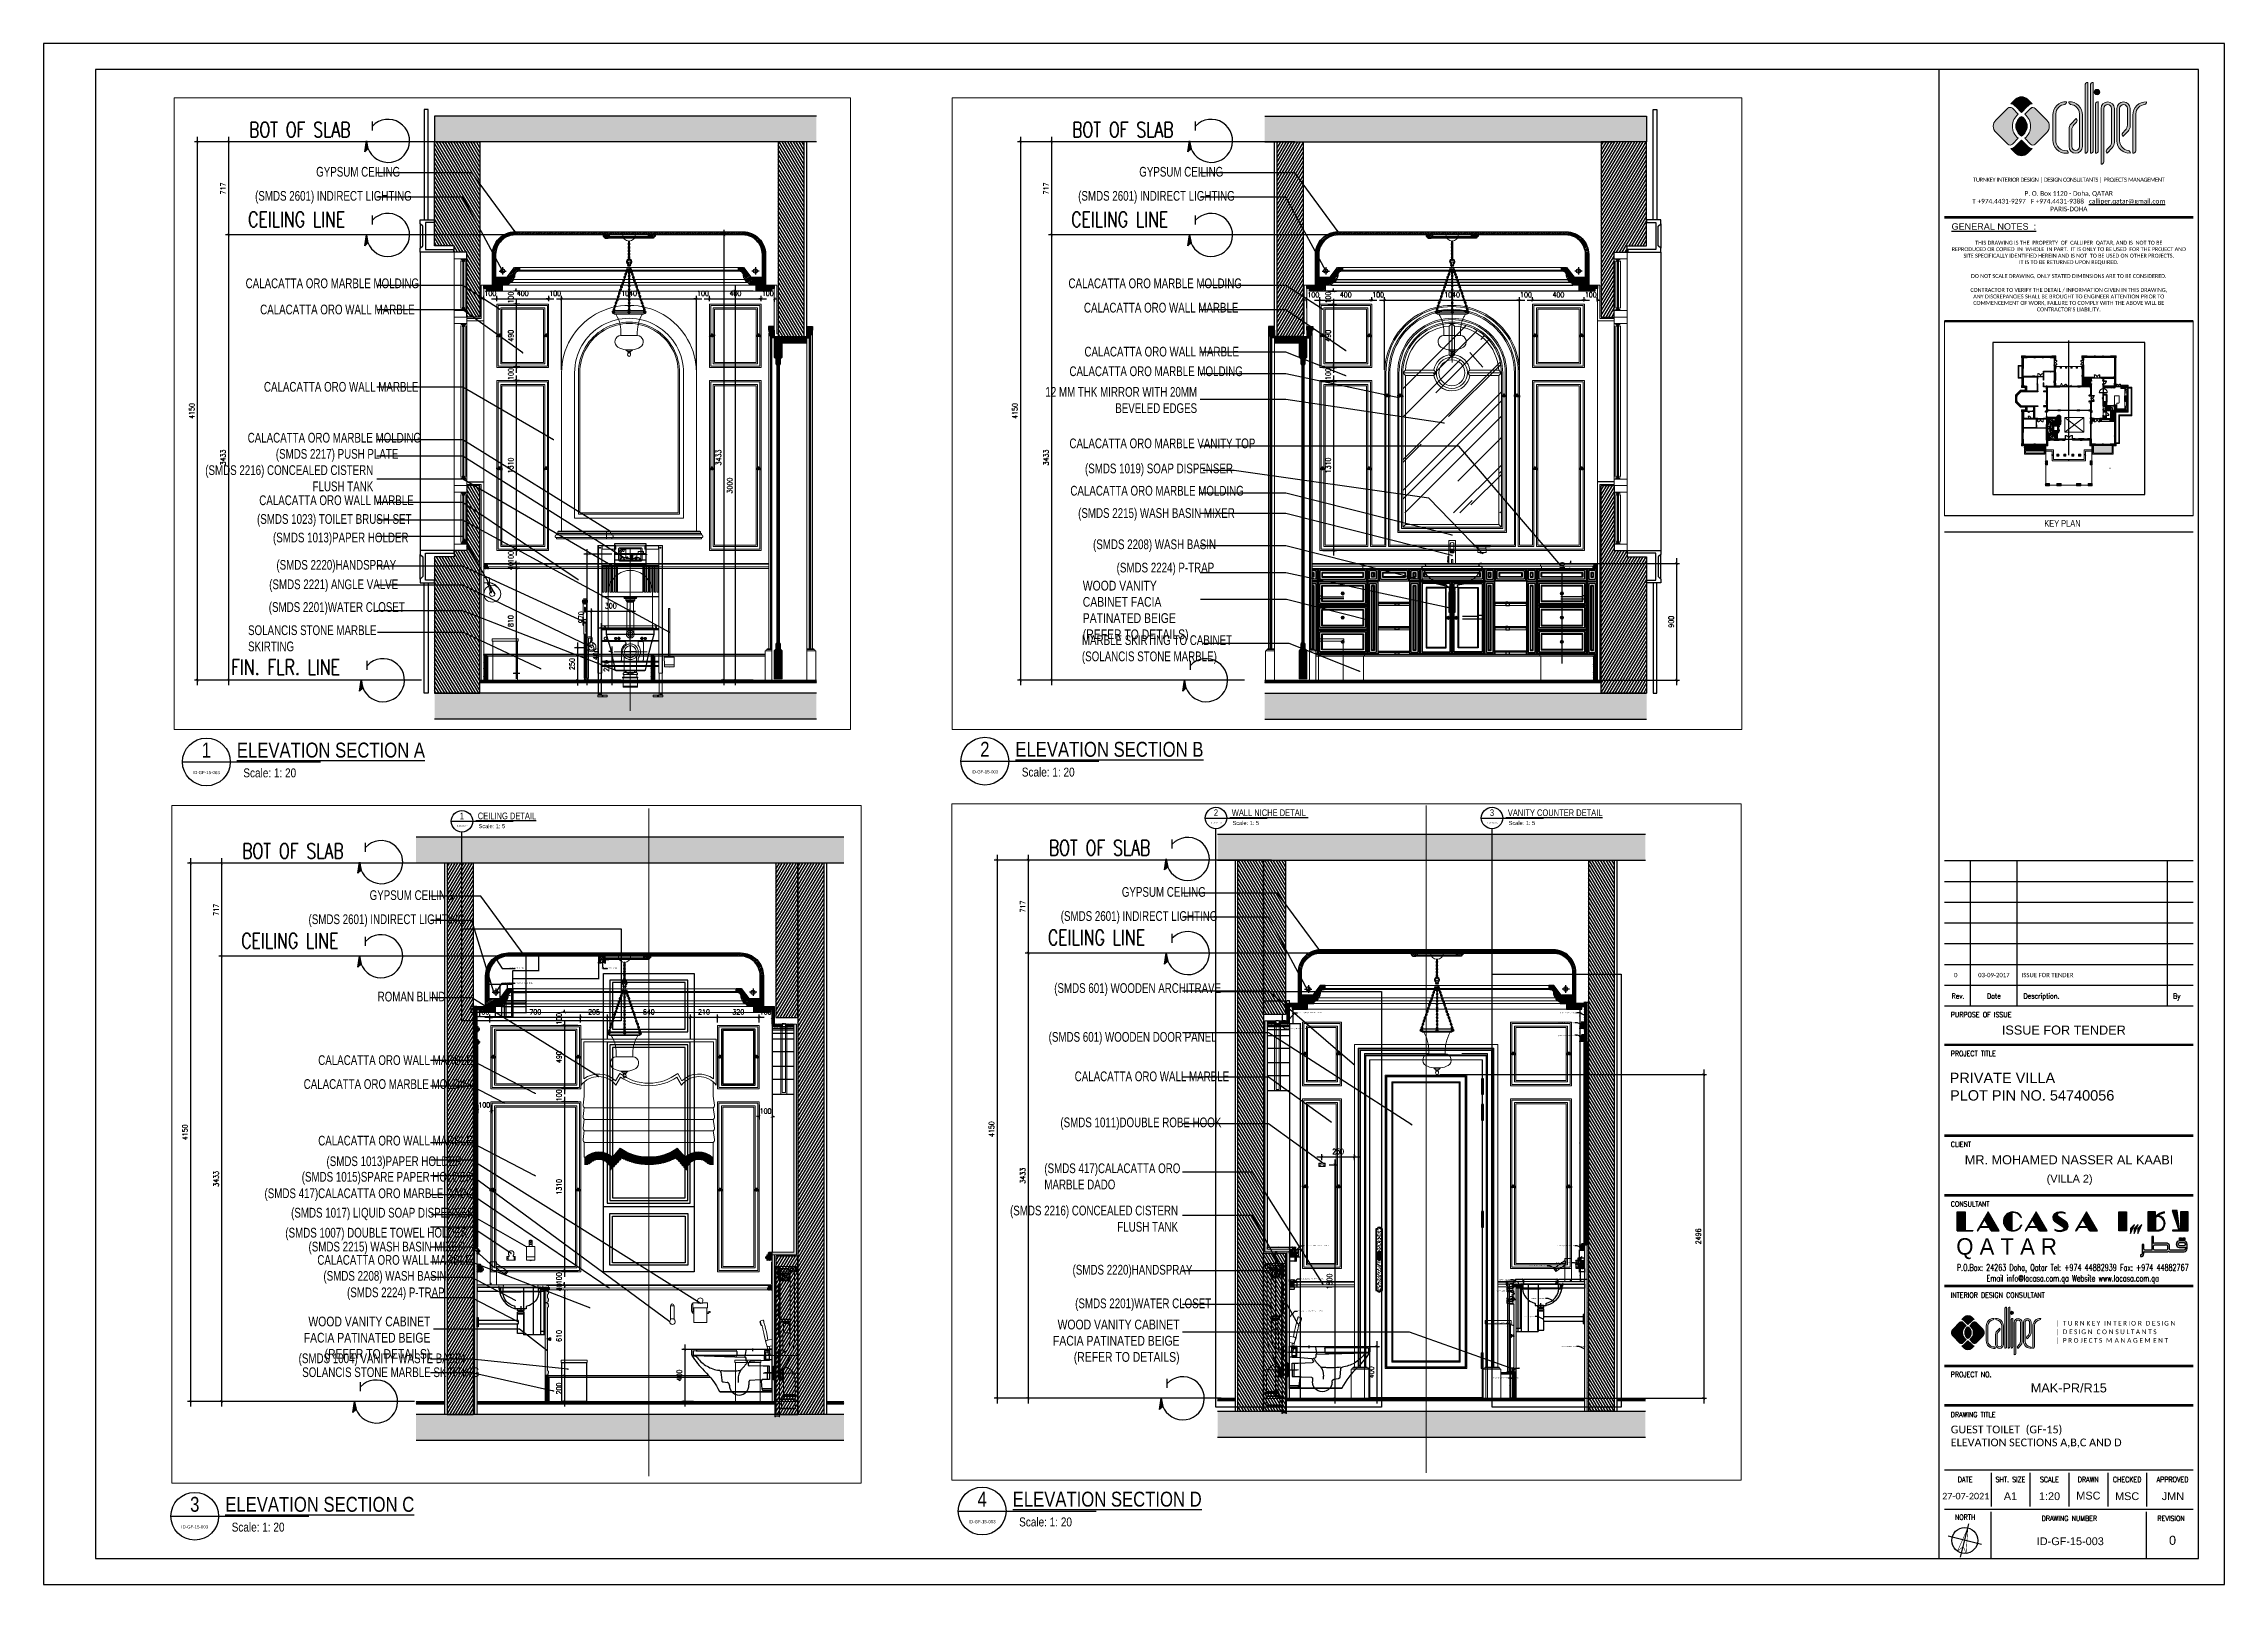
# Paper-space layout 'ID-GF-15-003' of a CAD drawing. Header units: inches, sheet in millimetres. Extents: x 1203 to 2044, y -350 to 244.
# The model-space entities are those that its viewports show. They can reach past a viewport. Long polylines and large blocks are cut down to what shows.
import ezdxf
from ezdxf.enums import TextEntityAlignment as Align

# ---------------------------------------------------------------- set-up
doc = ezdxf.new("R2010")
doc.units = ezdxf.units.IN
doc.header["$MEASUREMENT"] = 0
doc.set_wipeout_variables(frame=1)
for name, pattern in [('AM_DIN_F_W050', [6.25, 4.75, -1.5]), ('AM_DIN_G_W050', [13.75, 9.75, -1.5, 1, -1.5]), ('CENTERX2', [4, 2.5, -0.5, 0.5, -0.5]), ('DASHED2', [0.375, 0.25, -0.125]), ('HIDDEN', [0.375, 0.25, -0.125]), ('HIDDEN2', [0.1875, 0.125, -0.0625]), ('PR11_AL Kaabi_Villa_GF-07_Make up & Toilet$0$HIDDEN2', [4.7625, 3.175, -1.5875]), ('xref grd floor$0$CENTER', [2, 1.25, -0.25, 0.25, -0.25]), ('xref grd floor$0$HIDDEN', [0.375, 0.25, -0.125]), ('xref grd floor$0$HIDDEN2', [0.1875, 0.125, -0.0625]), ('xref grd floor$0$XREF-V2-GF_COLS$0$HIDDEN2', [0.1875, 0.125, -0.0625]), ('xref grd floor$0$XREF-V2-GF_COLS$0$XREF-V-COLS-GF$0$CENTER2', [1.125, 0.75, -0.125, 0.125, -0.125]), ('xref grd floor$1$HIDDEN', [0.375, 0.25, -0.125]), ('xref grd floor$1$HIDDEN2', [0.1875, 0.125, -0.0625])]:
    doc.linetypes.add(name, pattern=pattern)
for name, color, linetype in [('0-CALLIPER_LOGO', 160, 'Continuous'), ('48-TITLE', 7, 'Continuous'), ('8', 8, 'Continuous'), ('A-DIMESNION-1', 7, 'Continuous'), ('brass', 40, 'Continuous'), ('Calliper_wall_general plan', 8, 'Continuous'), ('CQ centerline', 8, 'Continuous'), ('CQ elevation arrow label', 1, 'Continuous'), ('CQ Grg Gypsum', 41, 'Continuous'), ('CQ Light Elevation', 4, 'Continuous'), ('CQ marble hatch', 8, 'Continuous'), ('CQ PANEL DIMENSION', 1, 'Continuous'), ('CQ Plaster', 1, 'Continuous'), ('CQ SANITARY WARES', 212, 'Continuous'), ('CQ section wall', 3, 'Continuous'), ('CQ Sheet text', 3, 'Continuous'), ('CQ SPOT DETAIL DIMENSION', 9, 'Continuous'), ('CQ spot detail elevation', 1, 'Continuous'), ('CQ SPOT DETAILS', 40, 'Continuous'), ('CQ text label', 3, 'Continuous'), ('CQ Wall plan', 3, 'Continuous'), ('CQ Wood Section', 1, 'Continuous'), ('CQ_callout', 34, 'Continuous'), ('curtain', 21, 'Continuous'), ('DETAIL', 1, 'Continuous'), ('DIM', 251, 'Continuous'), ('Layer1', 1, 'Continuous'), ('Layer2', 2, 'Continuous'), ('Layer3', 7, 'Continuous'), ('Layer5', 5, 'Continuous'), ('Layer6', 6, 'Continuous'), ('Layer7', 8, 'Continuous'), ('MARBLE 2', 6, 'Continuous'), ('SANITARY WARES', 212, 'Continuous'), ('WOOD', 23, 'Continuous'), ('xref grd floor$0$8', 8, 'Continuous'), ('xref grd floor$0$A-ANNO-ARRW', 1, 'Continuous'), ('xref grd floor$0$A-CURB-LINE', 253, 'Continuous'), ('xref grd floor$0$a-plaster', 1, 'Continuous'), ('xref grd floor$0$A-WALL', 7, 'Continuous'), ('xref grd floor$0$area', 10, 'Continuous'), ('xref grd floor$0$Calliper_wash basin counter', 1, 'Continuous'), ('xref grd floor$0$CQ Wall hatch_CHB', 8, 'Continuous'), ('xref grd floor$0$gypsum', 31, 'Continuous'), ('xref grd floor$0$HATCH 02', 8, 'Continuous'), ('xref grd floor$0$ID-MARBLE', 6, 'Continuous'), ('xref grd floor$0$Layer1', 1, 'Continuous'), ('xref grd floor$0$walls', 7, 'Continuous'), ('xref grd floor$0$WOOD', 23, 'Continuous'), ('xref grd floor$0$XREF_ROAD$0$A-RAMP', 253, 'Continuous'), ('xref grd floor$2$CQ Wall hatch_CHB', 8, 'Continuous'), ('XREF-TITLE$0$48-TITLE', 7, 'Continuous'), ('XREF-TITLE$0$LCQ-103-XREF-TITLE-A1$0$48-TITLE', 7, 'Continuous'), ('XREF-TITLE$0$LCQ-339-XREF-TITLE-A1-DC1$0$0745-A02P-01$0$1', 253, 'Continuous'), ('XREF-TITLE$0$LCQ-339-XREF-TITLE-A1-DC1$0$48-title', 7, 'Continuous'), ('XREF-TITLE$0$LCQ-339-XREF-TITLE-A1-DC1$0$LCQ-103-XREF-TITLE-A1$0$48-TITLE', 7, 'Continuous')]:
    doc.layers.add(name, color=color, linetype=linetype)
for name, color, linetype, lineweight in [('1', 1, 'Continuous', 50), ('A-Dim-ID', 9, 'Continuous', 20), ('A-FLOR-SLAB', 5, 'Continuous', 40), ('A-GLAZ', 134, 'Continuous', 18), ('A-RNDR-ALUM', 1, 'Continuous', 9), ('A-RNDR-PT36', 253, 'Continuous', 20), ('Bronze', 40, 'Continuous', 0), ('CQ bathroom accessories', 8, 'Continuous', 0), ('CQ gypsum 2', 42, 'Continuous', 0), ('CQ Gypsum Hatch', 8, 'Continuous', 20), ('CQ Hardware Accs.', 1, 'Continuous', 0), ('CQ Lighting', 5, 'Continuous', 0), ('CQ Marble', 6, 'Continuous', 0), ('CQ Mirror-Glass', 4, 'Continuous', 0), ('CQ plan and elev dimension', 252, 'Continuous', 35), ('CQ Section Flooring fin.', 6, 'Continuous', 0), ('CQ Wood', 30, 'Continuous', 0), ('CQ wooh hatch', 8, 'HIDDEN', 18), ('Marble', 6, 'Continuous', 0), ('Sanitary', 9, 'Continuous', 0), ('xref grd floor$0$A-ANNO-IDEN', 1, 'Continuous', 9), ('xref grd floor$0$A-DOOR', 134, 'Continuous', 18), ('xref grd floor$0$A-EQPM', 202, 'Continuous', 18), ('xref grd floor$0$A-FLOR-FIXT', 8, 'Continuous', 9), ('xref grd floor$0$A-FLOR-HIDN', 252, 'xref grd floor$1$HIDDEN', 0), ('xref grd floor$0$A-FLOR-HRAL', 4, 'Continuous', 18), ('xref grd floor$0$A-FLOR-STRS', 2, 'Continuous', 18), ('xref grd floor$0$A-FLOR-TILE', 8, 'Continuous', 9), ('xref grd floor$0$A-GLAZ', 134, 'Continuous', 18), ('xref grd floor$0$A-WALL-PRHT', 4, 'Continuous', 18), ('xref grd floor$0$A-WALL-TILE', 8, 'Continuous', 9), ('xref grd floor$0$Marble', 6, 'Continuous', 0), ('xref grd floor$0$WOOD-HID', 8, 'xref grd floor$0$HIDDEN', 18), ('xref grd floor$0$XREF-V2-GF_COLS$0$A-COLS', 5, 'Continuous', 40), ('xref grd floor$0$XREF-V2-GF_COLS$0$A-COLS-PATT', 253, 'Continuous', 20), ('xref grd floor$0$XREF-V2-GF_COLS$0$A-EQPM', 202, 'Continuous', 18)]:
    doc.layers.add(name, color=color, linetype=linetype, lineweight=lineweight)
doc.layers.add('MV', color=1, linetype='Continuous', plot=False)
doc.styles.add('ARIAL', font='arial.ttf')
doc.styles.add('DIM 50', font='romans.shx', dxfattribs={"width": 0.75, "height": 100})
doc.styles.add('grid_250', font='romans.shx', dxfattribs={"width": 0.75, "height": 0.75})
doc.styles.add('ST9', font='romans.shx', dxfattribs={"width": 0.8})
doc.styles.get("Standard").update_dxf_attribs({"font": 'arial.ttf'})
doc.styles.add('TITLE', font='arial.ttf')
doc.styles.add('XREF-TITLE$0$LCQ-103-XREF-TITLE-A1$0$TITLE', font='arial.ttf')
doc.styles.add('XREF-TITLE$0$LCQ-339-XREF-TITLE-A1-DC1$0$0745-A02P-01$0$ARIALN', font='ARIALN.TTF', dxfattribs={"width": 0.9})
doc.styles.add('XREF-TITLE$0$LCQ-339-XREF-TITLE-A1-DC1$0$LCQ-103-XREF-TITLE-A1$0$logo', font='AIGDT___.TTF')
doc.styles.add('XREF-TITLE$0$LCQ-339-XREF-TITLE-A1-DC1$0$LCQ-103-XREF-TITLE-A1$0$ROMANS', font='ROMANS.shx')
doc.styles.add('XREF-TITLE$0$LCQ-339-XREF-TITLE-A1-DC1$0$LCQ-103-XREF-TITLE-A1$0$TITLE', font='arial.ttf')
doc.styles.add('XREF-TITLE$0$LCQ-339-XREF-TITLE-A1-DC1$0$LCQ-103-XREF-TITLE-A1$0$TITLE2', font='ROMANS.shx', dxfattribs={"width": 0.8})
doc.styles.add('XREF-TITLE$0$LCQ-339-XREF-TITLE-A1-DC1$0$LCQ-105-XREF-TITLE-A1$0$TITLE', font='arial.ttf')
doc.dimstyles.new('CQ 2.5', dxfattribs={"dimscale": 0.025, "dimtxt": 150, "dimasz": 100, "dimexe": 100, "dimexo": 0, "dimgap": 80, "dimtad": 1, "dimdec": 0, "dimzin": 0, "dimdsep": 46, "dimtxsty": 'Standard', "dimblk": 'DOT', "dimcen": 100, "dimclrd": 250, "dimclre": 250, "dimclrt": 3, "dimadec": 0, "dimazin": 0, "dimtfac": 1, "dimtdec": 0, "dimtofl": 0, "dimtmove": 0, "dimatfit": 3, "dimfxl": 1, "dimtolj": 1, "dimtzin": 0, "dimlwd": -1, "dimarcsym": 0})
doc.dimstyles.new('DIM-20', dxfattribs={"dimscale": 1000, "dimtxt": 0.044, "dimasz": 0.035, "dimexe": 0.022, "dimexo": 0.022, "dimgap": 0.022, "dimtad": 1, "dimdec": 0, "dimzin": 0, "dimdsep": 46, "dimtxsty": 'ST9', "dimblk1": 'ARCHTICK', "dimblk2": 'ARCHTICK', "dimsah": 1, "dimcen": 0.088, "dimdle": 0.04, "dimclrd": 256, "dimclre": 256, "dimclrt": 3, "dimadec": 0, "dimazin": 0, "dimtfac": 1, "dimtdec": 0, "dimtix": 1, "dimtofl": 0, "dimtmove": 1, "dimatfit": 3, "dimldrblk": 'CLOSED', "dimfxl": 1, "dimtolj": 1, "dimtzin": 0, "dimarcsym": 0})
doc.dimstyles.get("Standard").update_dxf_attribs({"dimtxt": 0.18, "dimasz": 0.18, "dimexe": 0.18, "dimexo": 0.0625, "dimgap": 0.09, "dimtad": 0, "dimtih": 1, "dimtoh": 1, "dimdec": 4, "dimzin": 0, "dimdsep": 46, "dimtxsty": 'Standard', "dimcen": 0.09, "dimadec": 0, "dimazin": 0, "dimtfac": 1, "dimtdec": 4, "dimtofl": 0, "dimtmove": 0, "dimatfit": 3, "dimfxl": 1, "dimtolj": 1, "dimtzin": 0, "dimarcsym": 0})
pattern_1 = [(36.028577, (75041.166, 5809.5), (68.08902, -23.40695), [7.5, -82.5]), (341.028577, (75041.166, 5809.5), (4.696116, 76.343932), [6, -66]), (86.480021, (75046.84, 5807.55), (72.785135, 52.936981), [6.374019, -70.114211]), (32.212777, (75045.995, 5828.91), (99.570572, -41.829513), [11.25, -123.75]), (82.664212, (75054.29, 5825.42), (114.220033, 71.96377), [9.561034, -105.171376]), (337.21274, (75046, 5828.91), (114.220033, 71.96377), [9, -99]), (7.028577, (75054.49, 5821.643), (48.2040844, -53.482392), [7.5, -82.5]), (312.028577, (75054.49, 5821.64), (41.119588, 64.495185), [6, -66]), (57.480021, (75058.51, 5817.19), (89.323671, 11.012793), [6.374019, -70.114211]), (23.5285767, (75041.166, 5809.502), (9.2173322, 32.010976), [0, -65.2, 0, -67, 0, -66.25]), (353.528577, (75041.166, 5809.5), (35.0512903, 31.9228578), [0, -38.2, 0, -63.7, 0, -25.25]), (313.528577, (75019.526, 5814.886), (51.2584374, -15.0772595), [0, -25, 0, -78, 0, -103.5]), (303.528577, (75009.82, 5817.3), (59.0102484, -4.3659754), [0, -32.5, 0, -51.8, 0, -73.5])]
pattern_2 = [(36.028577, (91357.98, -1447.65), (68.08902, -23.40695), [7.5, -82.5]), (341.028577, (91357.98, -1447.65), (4.696116, 76.343932), [6, -66]), (86.480021, (91363.655, -1449.6), (72.785135, 52.936981), [6.374019, -70.114211]), (32.212777, (91362.81, -1428.24), (99.570572, -41.829513), [11.25, -123.75]), (82.664212, (91371.11, -1431.73), (114.220033, 71.96377), [9.561034, -105.171376]), (337.21274, (91362.81, -1428.24), (114.220033, 71.96377), [9, -99]), (7.028577, (91371.307, -1435.51), (48.2040844, -53.482392), [7.5, -82.5]), (312.028577, (91371.31, -1435.51), (41.119588, 64.495185), [6, -66]), (57.480021, (91375.324, -1439.97), (89.323671, 11.012793), [6.374019, -70.114211]), (23.5285767, (91357.98, -1447.653), (9.2173322, 32.010976), [0, -65.2, 0, -67, 0, -66.25]), (353.528577, (91357.98, -1447.653), (35.0512903, 31.9228578), [0, -38.2, 0, -63.7, 0, -25.25]), (313.5285767, (91336.34, -1442.27), (51.2584374, -15.0772595), [0, -25, 0, -78, 0, -103.5]), (303.528577, (91326.636, -1439.854), (59.0102484, -4.3659754), [0, -32.5, 0, -51.8, 0, -73.5])]
pattern_3 = [(121.0285767, (0, 0), (-16.0670684, -9.6649787), [])]
pattern_4 = [(90, (20869.72, 76050.64), (-141.42136, 141.42136), [37.5, -245.3427]), (45, (20869.72, 76050.64), (-141.4214, 141.4214), [37.5, -162.5]), (135, (20869.72, 76050.64), (-141.4214, -141.4214), [37.5, -162.5])]
pattern_5 = [(45, (20869.716, 76050.643), (-13.258252, 13.258252), [])]
pattern_6 = [(225, (218196.3136, -8146.5635), (2.65165043, -2.65165043), [])]
pattern_7 = [(225, (218218.0906, -8234.092), (2.65165043, -2.65165043), [])]
pattern_8 = [(225, (218218.0665, -8233.995), (2.65165043, -2.65165043), [])]
pattern_9 = [(31.0285767, (443789.261, -420112.124), (-3.86599147, 6.42682736), [])]
pattern_10 = [(31.0285767, (97474.4944, -436784.2534), (-3.27320611, 5.4413805), [])]
pattern_11 = [(31.0285767, (97474.4944, -436784.2534), (-3.27320611, 5.4413805), [])]
pattern_12 = [(31.0285767, (114904.8204, -445224.5904), (-3.22165956, 5.35568947), [])]
pattern_13 = [(45, (-31349.998, -1342.198), (-4.4194174, 4.4194174), [])]
pattern_14 = [(225, (314555.31, 682297.8173), (-2.65165043, 2.65165043), [])]
pattern_15 = [(225, (314455.31, 682297.8173), (-2.65165043, 2.65165043), [])]
pattern_16 = [(90, (0, -177.2), (-15, 3e-15), []), (90, (2.5, -174.7), (-15, 3e-15), []), (90, (5, -172.2), (-15, 3e-15), []), (90, (7.5, -169.7), (-15, 3e-15), [])]
pattern_17 = [(45, (-202819.4748, -456589.9536), (1.657281518, 6.0766989), [7.8125, -1.5625, 0, -1.5625])]
pattern_18 = [(45, (-7e-11, 49.978), (1.657281518, 6.0766989), [7.8125, -1.5625, 0, -1.5625])]
pattern_19 = [(45, (-25, 3e-14), (1.657281518, 6.0766989), [7.8125, -1.5625, 0, -1.5625])]
pattern_20 = [(45, (13128.7516, -0.0032), (1.657281518, 6.0766989), [7.8125, -1.5625, 0, -1.5625])]
pattern_21 = [(45, (13059.1592, -0.0032), (1.657281518, 6.0766989), [7.8125, -1.5625, 0, -1.5625])]
pattern_22 = [(45, (11354.3235, -0.0027), (1.657281518, 6.0766989), [7.8125, -1.5625, 0, -1.5625])]
pattern_23 = [(45, (11453.5402, -0.0027), (1.657281518, 6.0766989), [7.8125, -1.5625, 0, -1.5625])]
pattern_24 = [(45, (-1.7785, -0.0032), (1.657281518, 6.0766989), [7.8125, -1.5625, 0, -1.5625])]
pattern_25 = [(45, (-1.7785, -0.0032), (1.657281518, 6.0766989), [7.8125, -1.5625, 0, -1.5625])]

# ---------------------------------------------------------------- blocks, each defined once
blk = doc.blocks.new('dwgtit')
at = {"linetype": 'Continuous', "ltscale": 2}
blk.add_line((-8, 0), (38.23, 0), dxfattribs=at)
blk.add_circle((0, 0), 8, dxfattribs=at)
at = {"linetype": 'Continuous', "ltscale": 2, "style": 'ARIAL', "width": 0.8}
for tag, height, p in [('DTN0', 5, (0, 3.99)), ('DTRFNO', 3, (0, -3.56))]:
    blk.add_attdef(tag, text='', height=height, dxfattribs=at).set_placement(p, align=Align.MIDDLE_CENTER)
for tag, p, height in [('DTNL1', (19.8, 1.48), 5), ('DTNL2', (20.36, -5.16), 3), ('DTSC', (63.36, -5.21), 3)]:
    blk.add_attdef(tag, p, '', height=height, dxfattribs=at)
blk = doc.blocks.new('XREF-TITLE$0$NORTH-NEW')
at = {"layer": 'XREF-TITLE$0$48-TITLE', "color": 4}
for p, q in [((0.66, 0), (-0.66, 0)), ((0, -0.66), (0, 0.66))]:
    blk.add_line(p, q, dxfattribs=at)
at = {"layer": 'XREF-TITLE$0$48-TITLE', "const_width": 0.02}
blk.add_lwpolyline([(0, 0.5), (0.171, -0.47), (0, -0.24), (-0.171, -0.47)], close=True, dxfattribs=at)
at = {"layer": 'XREF-TITLE$0$48-TITLE', "color": 4}
blk.add_circle((0, 0), 0.5, dxfattribs=at)
blk = doc.blocks.new('new logo')
at = {"layer": 'Calliper_wall_general plan', "true_color": 0x0f0f00}
for points in [[(1952.71, -407.57), (1952.29, -407.57, 0.24842), (1951.64, -408.22), (1951.64, -434.83, 0.435048), (1952.71, -433.93)], [(1954.8, -407.57), (1954.38, -407.57, 0.24842), (1953.73, -408.22), (1953.73, -434.83, 0.435048), (1954.8, -433.93)], [(1955.21, -411.29, 1), (1957.29, -411.29, 1)], [(1925.89, -419.85), (1923.59, -417.55, 0.414214), (1921.8, -417.55), (1917.23, -422.12, 0.198912), (1916.26, -424.46, 0.198912), (1917.23, -426.8), (1921.8, -431.37, 0.414214), (1923.59, -431.37), (1925.89, -429.08, -0.234542), (1923.6, -424.46, -0.234542)], [(1927.13, -419.11), (1925.02, -417, 0.18449), (1923.03, -415.83), (1924.79, -414.07, -0.414214), (1929.47, -414.07), (1931.23, -415.83, 0.18449), (1929.24, -417)], [(1932.39, -417.57), (1936.88, -422.06, -0.203601), (1937.85, -424.46, -0.203601), (1936.88, -426.86), (1932.39, -431.35, -0.414214), (1930.6, -431.35), (1928.37, -429.08, 0.234542), (1930.66, -424.46, 0.234542), (1928.37, -419.85), (1930.66, -417.55, -0.419864)], [(1943.87, -416.02, 0.39335), (1944.47, -415.03, 0.420626), (1939.27, -419.92), (1939.27, -429.97, 0.396545), (1944.06, -434.87), (1945.16, -434.87, 0.39335), (1944.56, -433.87, -0.460596), (1940.34, -429.75), (1940.34, -419.63, -0.368996)], [(1945.45, -432.27), (1945.45, -425.58, -0.190781), (1946.26, -423.52), (1948.23, -421.43), (1948.27, -421.47, -0.400313), (1948.28, -422.85), (1947.33, -423.86, 0.190781), (1946.52, -425.92), (1946.52, -432.27, 1), (1949.53, -432.27), (1949.53, -419.64, 0.370056), (1946.01, -416.02, -0.39335), (1945.4, -415.03, -0.426354), (1950.61, -420.02), (1950.61, -432.27, -1)], [(1956.75, -414.98, 0.34993), (1955.68, -415.7), (1955.68, -434.83, 0.435048), (1956.75, -433.93)], [(1958.86, -417.61, -1), (1961.86, -417.61), (1961.86, -430.35, -0.190781), (1961.04, -432.4), (1960.09, -433.41, 0.400313), (1960.11, -434.79), (1960.15, -434.84), (1962.12, -432.75, 0.190781), (1962.93, -430.69), (1962.93, -417.61, 1), (1957.79, -417.61), (1957.79, -439.05, 0.435048), (1958.86, -438.16)], [(1964.98, -417.61, -1), (1967.97, -417.61), (1967.97, -423.98, -0.190781), (1967.16, -426.03), (1966.21, -427.04, 0.400313), (1966.22, -428.42), (1966.26, -428.47), (1968.23, -426.38, 0.190781), (1969.04, -424.32), (1969.04, -417.61, 1), (1963.91, -417.61), (1963.91, -430.09, 0.446482), (1969.13, -434.77, 0.352056), (1968.33, -433.83, -0.371733), (1964.98, -430.09)], [(1974.71, -416.05, 0.39335), (1975.31, -415.05, 0.426354), (1970.11, -420.05), (1970.11, -434.85, 0.435048), (1971.18, -433.96), (1971.18, -419.65, -0.368996)], [(1927.13, -429.81), (1925.02, -431.92, -0.18449), (1923.03, -433.09), (1924.79, -434.85, 0.414214), (1929.47, -434.85), (1931.23, -433.09, -0.18449), (1929.24, -431.92)]]:
    blk.add_hatch(color=28, dxfattribs=at).paths.add_polyline_path(points)
at = {"layer": 'Calliper_wall_general plan'}
blk.add_hatch(color=2, dxfattribs=at).paths.add_polyline_path([(1927.13, -420.66, 0.264516), (1924.96, -424.46, 0.264516), (1927.13, -428.27, 0.264516), (1929.29, -424.46, 0.264516)])
at = {"layer": '0-CALLIPER_LOGO', "color": 170, "lineweight": 0}
for p, q in [((1951.64, -408.22), (1951.64, -434.83)), ((1952.29, -407.57), (1952.71, -407.57)), ((1952.71, -407.57), (1952.71, -433.93)), ((1953.73, -408.22), (1953.73, -434.83)), ((1954.38, -407.57), (1954.8, -407.57)), ((1954.8, -407.57), (1954.8, -433.93)), ((1921.8, -417.55), (1917.23, -422.12)), ((1924.79, -414.07), (1923.03, -415.83)), ((1923.59, -417.55), (1925.89, -419.85)), ((1925.02, -417), (1927.13, -419.11)), ((1929.24, -417), (1927.13, -419.11)), ((1930.66, -417.55), (1928.37, -419.85)), ((1929.47, -414.07), (1931.23, -415.83)), ((1932.39, -417.57), (1936.88, -422.06)), ((1939.27, -419.92), (1939.27, -429.97)), ((1940.34, -419.63), (1940.34, -430.27)), ((1949.53, -419.63), (1949.53, -432.27)), ((1949.53, -419.63), (1949.53, -430.27)), ((1950.61, -419.92), (1950.61, -429.97)), ((1950.61, -420.02), (1950.61, -432.27)), ((1955.68, -415.7), (1955.68, -434.83)), ((1956.75, -414.98), (1956.75, -433.93)), ((1957.79, -417.61), (1957.79, -439.05)), ((1958.86, -417.61), (1958.86, -438.16)), ((1958.86, -417.61), (1958.86, -438.16)), ((1961.86, -417.61), (1961.86, -430.35)), ((1962.93, -417.61), (1962.93, -430.69)), ((1963.91, -417.61), (1963.91, -430.09)), ((1964.98, -417.61), (1964.98, -430.09)), ((1967.97, -417.61), (1967.97, -423.98)), ((1969.04, -417.61), (1969.04, -424.32)), ((1970.11, -420.05), (1970.11, -434.85)), ((1971.18, -419.65), (1971.18, -433.96)), ((1921.8, -431.37), (1917.23, -426.8)), ((1932.39, -431.35), (1936.88, -426.86)), ((1945.45, -425.58), (1945.45, -432.27)), ((1946.26, -423.52), (1948.23, -421.43)), ((1946.52, -425.92), (1946.52, -432.27)), ((1947.33, -423.86), (1948.28, -422.85)), ((1948.27, -421.47), (1948.23, -421.43)), ((1967.16, -426.03), (1966.21, -427.04)), ((1966.22, -428.42), (1966.26, -428.47)), ((1968.23, -426.38), (1966.26, -428.47)), ((1924.79, -434.85), (1923.03, -433.09)), ((1923.59, -431.37), (1925.89, -429.08)), ((1925.02, -431.92), (1927.13, -429.81)), ((1929.24, -431.92), (1927.13, -429.81)), ((1930.6, -431.35), (1928.37, -429.08)), ((1929.47, -434.85), (1931.23, -433.09)), ((1944.06, -434.87), (1945.16, -434.87)), ((1945.16, -434.87), (1944.78, -434.87)), ((1961.04, -432.4), (1960.09, -433.41)), ((1960.11, -434.79), (1960.15, -434.84)), ((1962.12, -432.75), (1960.15, -434.84))]:
    blk.add_line(p, q, dxfattribs=at)
blk.add_circle((1956.25, -411.29), 1.04, dxfattribs=at)
for centre, radius, start, end in [((1952.59, -408.52), 0.995, 107.09802, 162.90198), ((1954.68, -408.52), 0.995, 107.09802, 162.90198), ((1922.7, -418.45), 1.27, 45, 135), ((1922.49, -419.02), 3.24, 38.5975, 80.40939), ((1929.39, -424.46), 5.79, 127.20123, 180), ((1927.13, -416.41), 3.31, 45, 135), ((1924.86, -424.46), 5.79, 0, 52.79877), ((1931.77, -419.02), 3.24, 99.59061, 141.4025), ((1931.52, -418.41), 1.21, 43.89688, 134.91049), ((1944.27, -420.02), 5, 87.63536, 181.11311), ((1944.21, -419.89), 3.88, 95.14451, 176.15988), ((1943.63, -415.2), 0.856, 285.67905, 11.56774), ((1946.24, -415.2), 0.856, 168.43226, 254.32095), ((1945.61, -420.02), 5, 358.88689, 92.36464), ((1945.66, -419.89), 3.88, 3.84012, 84.85549), ((1956.66, -416.02), 1.04, 85.20492, 162.35088), ((1960.36, -417.61), 2.57, 0, 180), ((1960.36, -417.61), 1.5, 0, 180), ((1966.47, -417.61), 2.57, 0, 180), ((1966.47, -417.61), 1.5, 0, 180), ((1975.11, -420.05), 5, 87.63536, 181.11311), ((1975.05, -419.91), 3.88, 95.14451, 176.15988), ((1974.48, -415.22), 0.856, 285.67905, 11.56774), ((1919.57, -424.46), 3.31, 135, 180), ((1919.57, -424.46), 3.31, 180, 225), ((1929.39, -424.46), 5.79, 180, 232.79877), ((1929.39, -424.46), 4.43, 120.73466, 180), ((1929.39, -424.46), 4.43, 180, 239.26534), ((1924.86, -424.46), 4.43, 0, 59.26534), ((1924.86, -424.46), 4.43, 300.73466, 0), ((1924.86, -424.46), 5.79, 307.20123, 0), ((1934.54, -424.4), 3.31, 358.96726, 45), ((1934.54, -424.52), 3.31, 315, 1.03274), ((1948.45, -425.58), 3, 136.79532, 180), ((1949.52, -425.92), 3, 136.79532, 180), ((1947.55, -422.17), 1, 316.79532, 44.06271), ((1966.94, -427.73), 1, 136.79532, 224.06271), ((1964.97, -423.98), 3, 316.79532, 0), ((1966.04, -424.32), 3, 316.79532, 0), ((1922.7, -430.47), 1.27, 225, 315), ((1922.49, -429.9), 3.24, 279.59061, 321.4025), ((1927.13, -432.51), 3.31, 225, 315), ((1931.77, -429.9), 3.24, 218.5975, 260.40939), ((1931.49, -430.45), 1.27, 225, 315), ((1944.27, -429.87), 5, 178.88689, 272.36464), ((1944.21, -430.01), 3.88, 176.89042, 275.07933), ((1944.32, -434.69), 0.856, 348.43226, 74.32095), ((1948.03, -432.27), 2.58, 180, 0), ((1948.03, -432.27), 1.51, 180, 0), ((1951.76, -433.88), 0.954, 262.72577, 356.77123), ((1953.85, -433.88), 0.954, 262.72577, 356.77123), ((1955.8, -433.88), 0.954, 262.72577, 356.77123), ((1960.82, -434.1), 1, 136.79532, 224.06271), ((1958.86, -430.35), 3, 316.79532, 0), ((1959.93, -430.69), 3, 316.79532, 0), ((1968.61, -430.09), 4.71, 180, 276.23953), ((1968.82, -430.02), 3.84, 181.13958, 262.70661), ((1968.14, -434.8), 0.986, 1.21558, 78.79531), ((1970.23, -433.9), 0.954, 262.72577, 356.77123), ((1957.91, -438.11), 0.954, 262.72577, 356.77123)]:
    blk.add_arc(centre, radius, start, end, dxfattribs=at)
blk = doc.blocks.new('XREF-TITLE')
at = {"layer": 'XREF-TITLE$0$LCQ-339-XREF-TITLE-A1-DC1$0$LCQ-103-XREF-TITLE-A1$0$48-TITLE'}
for points in [[(737.99, 136.24), (743.95, 136.24), (743.95, 136.42), (740.99, 136.42), (740.99, 143.62), (737.99, 143.62)], [(762.85, 138.5), (762.68, 138.57, -0.335261), (759.05, 136.45), (759.05, 143.37, -0.325117), (762.63, 141.37), (762.8, 141.45, 4.760585)], [(777.17, 141.61, -0.804125), (777.52, 143.38, -0.139753), (779.53, 142.99), (779.53, 143.2, 0.267149), (775.48, 142.84, 0.158415), (774.87, 141.76, 0.260991), (775.45, 140), (778.6, 137.99, -0.726518), (778.43, 136.43, -0.039912), (777.84, 136.34, -0.15573), (775.63, 136.83), (775.63, 136.61, 0.252462), (779.85, 136.67, 0.244258), (780.71, 138.16, 0.2096), (780.02, 139.78)], [(803.29, 136.24), (803.29, 143.58), (800.3, 143.58), (800.3, 136.24)], [(827.06, 143.58), (824.07, 143.58), (824.07, 136.62), (820.95, 136.62), (820.95, 136.24), (824.07, 136.24), (827.06, 136.24)], [(806.33, 138.73), (804.77, 137.23), (804.77, 135.24)], [(807.73, 138.73), (806.17, 137.23), (806.17, 135.24)], [(807.56, 135.24), (809.12, 138.73), (807.56, 137.23)]]:
    blk.add_hatch(color=10, dxfattribs=at).paths.add_polyline_path(points)
at = {"layer": 'XREF-TITLE$0$LCQ-339-XREF-TITLE-A1-DC1$0$LCQ-103-XREF-TITLE-A1$0$48-TITLE', "true_color": 0x666666}
h = blk.add_hatch(color=251, dxfattribs=at)
h.paths.add_polyline_path([(749.86, 143.58), (745.62, 136.24), (745.84, 136.24), (746.7, 137.74), (750.24, 137.74), (751.1, 136.24), (754.1, 136.24)])
h.paths.add_polyline_path([(750.13, 137.92), (746.81, 137.92), (748.47, 140.8)], flags=16)
at = {"layer": 'XREF-TITLE$0$LCQ-339-XREF-TITLE-A1-DC1$0$LCQ-103-XREF-TITLE-A1$0$48-TITLE'}
h = blk.add_hatch(color=10, dxfattribs=at)
h.paths.add_polyline_path([(768.43, 143.58), (764.19, 136.24), (764.4, 136.24), (765.26, 137.74), (768.8, 137.74), (769.67, 136.24), (772.67, 136.24)])
h.paths.add_polyline_path([(768.69, 137.92), (765.37, 137.92), (767.03, 140.8)], flags=16)
h = blk.add_hatch(color=10, dxfattribs=at)
h.paths.add_polyline_path([(787.86, 143.58), (783.62, 136.24), (783.83, 136.24), (784.69, 137.74), (788.23, 137.74), (789.1, 136.24), (792.1, 136.24)])
h.paths.add_polyline_path([(788.13, 137.92), (784.8, 137.92), (786.46, 140.8)], flags=16)
h = blk.add_hatch(color=10, dxfattribs=at)
edge = h.paths.add_edge_path()
edge.add_arc((815.14, 139.2), 2.99, 359.14035, 446.42733)
edge.add_arc((818.37, 138.45), 4.82, 95.54957, 129.21891, ccw=False)
edge.add_line((817.9, 143.24), (817.9, 143.59))
edge.add_arc((818.37, 138.45), 5.16, 95.18045, 139.21268)
edge.add_line((814.46, 141.82), (814.46, 143.58))
edge.add_line((814.46, 143.58), (811.47, 143.58))
edge.add_line((811.47, 143.58), (811.47, 136.24))
edge.add_line((811.47, 136.24), (814.46, 136.24))
edge.add_line((814.46, 136.24), (815.32, 136.24))
edge.add_arc((815.3, 139.06), 2.82, 270.25504, 361.90034)
edge = h.paths.add_edge_path(flags=16)
edge.add_arc((818.37, 138.45), 4.82, 135.2947, 144.18627)
edge.add_line((814.46, 141.27), (814.46, 136.58))
edge.add_line((814.46, 136.58), (815.32, 136.58))
edge.add_arc((815.3, 139.06), 2.48, 270.27207, 362.09049)
edge.add_arc((815.14, 139.2), 2.64, 358.96144, 454.15748)
at = {"layer": 'XREF-TITLE$0$LCQ-339-XREF-TITLE-A1-DC1$0$LCQ-103-XREF-TITLE-A1$0$48-TITLE', "true_color": 0x666666}
for points in [[(822.82, 144.18), (820.92, 144.18), (823.28, 136.91), (823.74, 136.91)], [(823.73, 133.58), (824.51, 133.58), (824.51, 132.82), (823.73, 132.82)], [(824.97, 133.58), (825.76, 133.58), (825.76, 132.82), (824.97, 132.82)]]:
    blk.add_hatch(color=251, dxfattribs=at).paths.add_polyline_path(points)
h = blk.add_hatch(color=251, dxfattribs=at)
edge = h.paths.add_edge_path()
edge.add_arc((818.62, 130.36), 1.22, 13.66992, 93.2541)
edge.add_line((818.56, 131.57), (815.54, 131.57))
edge.add_line((815.54, 131.57), (814.29, 131.57))
edge.add_arc((814.22, 130.36), 1.22, 86.7459, 114.20503)
edge.add_line((813.72, 131.47), (813.72, 134.17))
edge.add_line((813.72, 134.17), (813.04, 134.17))
edge.add_line((813.04, 134.17), (813.04, 128.84))
edge.add_line((813.04, 128.84), (810.47, 128.84))
edge.add_arc((810.56, 129.52), 0.678, 203.9089, 262.68549, ccw=False)
edge.add_line((809.94, 129.24), (809.94, 131.05))
edge.add_line((809.94, 131.05), (809.25, 131.05))
edge.add_line((809.25, 131.05), (809.25, 127.43))
edge.add_arc((808.87, 127.43), 0.386, 306.42867, 360, ccw=False)
edge.add_arc((808.78, 127.55), 0.534, 251.27183, 306.42867, ccw=False)
edge.add_line((808.61, 127.04), (808.61, 126.36))
edge.add_line((808.61, 126.36), (809.04, 126.36))
edge.add_arc((808.78, 127.55), 1.22, 282.36976, 306.42867)
edge.add_arc((808.87, 127.43), 1.07, 306.42867, 360)
edge.add_line((809.94, 127.43), (809.94, 128.3))
edge.add_arc((810.56, 129.52), 1.36, 242.93866, 264.84181)
edge.add_line((810.43, 128.16), (818.56, 128.16))
edge.add_arc((818.62, 129.38), 1.22, 266.7459, 313.6965)
edge.add_arc((820.31, 129.38), 1.22, 226.3035, 273.2541)
edge.add_line((820.38, 128.16), (825.51, 128.16))
edge.add_arc((825.28, 129.53), 1.39, 279.23186, 356.89361)
edge.add_line((826.67, 129.45), (826.67, 131.16))
edge.add_arc((825.28, 131.09), 1.39, 3.10639, 80.76814)
edge.add_line((825.51, 132.46), (823.62, 132.46))
edge.add_arc((823.84, 131.09), 1.39, 99.23186, 176.89361)
edge.add_arc((823.84, 131.24), 1.39, 183.10639, 260.76814)
edge.add_line((823.62, 129.87), (825.51, 129.87))
edge.add_arc((825.28, 131.24), 1.39, 279.23186, 300.31567)
edge.add_line((825.98, 130.04), (825.98, 129.47))
edge.add_arc((825.28, 129.53), 0.702, 282.98897, 355.63351, ccw=False)
edge.add_line((825.44, 128.84), (820.26, 128.84))
edge.add_arc((820.31, 129.38), 0.534, 200.71105, 265.08407, ccw=False)
edge.add_line((819.81, 129.19), (819.81, 130.64))
edge = h.paths.add_edge_path(flags=16)
edge.add_arc((823.84, 131.09), 0.702, 102.98897, 173.85495, ccw=False)
edge.add_line((823.68, 131.77), (825.44, 131.77))
edge.add_arc((825.28, 131.09), 0.702, 6.14505, 77.01103, ccw=False)
edge.add_arc((825.28, 131.24), 0.702, 282.98897, 353.85495, ccw=False)
edge.add_line((825.44, 130.55), (823.68, 130.55))
edge.add_arc((823.84, 131.24), 0.702, 186.14505, 257.01103, ccw=False)
edge = h.paths.add_edge_path(flags=16)
edge.add_arc((818.62, 129.38), 0.534, 274.91593, 339.28895, ccw=False)
edge.add_line((818.67, 128.84), (816.47, 128.84))
edge.add_line((816.47, 128.84), (814.18, 128.84))
edge.add_arc((814.22, 129.38), 0.534, 200.71105, 265.08407, ccw=False)
edge.add_line((813.72, 129.19), (813.72, 130.55))
edge.add_arc((814.22, 130.36), 0.534, 94.91593, 159.28895, ccw=False)
edge.add_line((814.18, 130.89), (816.59, 130.89))
edge.add_line((816.59, 130.89), (818.67, 130.89))
edge.add_arc((818.62, 130.36), 0.534, 20.71105, 85.08407, ccw=False)
edge.add_line((819.12, 130.55), (819.12, 129.19))
for points in [[(0, 0), (841, 0), (841, 594), (0, 594)], [(20, 10), (831, 10), (831, 584), (20, 584)]]:
    blk.add_lwpolyline(points, close=True)
at = {"layer": 'XREF-TITLE$0$LCQ-339-XREF-TITLE-A1-DC1$0$48-title', "const_width": 0.5}
for points in [[(733, 412), (829, 412)], [(733, 405.67), (829, 405.67)]]:
    blk.add_lwpolyline(points, dxfattribs=at)
at = {"layer": 'XREF-TITLE$0$LCQ-339-XREF-TITLE-A1-DC1$0$LCQ-103-XREF-TITLE-A1$0$48-TITLE'}
for p, q in [((731, 10), (731, 584)), ((733, 231.02), (829, 231.02)), ((743, 231.02), (743, 223.02)), ((761, 231.02), (761, 223.02)), ((818.87, 231.02), (818.87, 223.02)), ((733, 223.02), (829, 223.02)), ((829, 44), (733, 44)), ((751, 43), (751, 30)), ((766, 43), (766, 30)), ((781, 43), (781, 30)), ((796, 43), (796, 30)), ((811, 43), (811, 30)), ((733, 29), (829, 29)), ((751, 10), (751, 28)), ((811, 10), (811, 28))]:
    blk.add_line(p, q, dxfattribs=at)
at = {"layer": 'XREF-TITLE$0$LCQ-339-XREF-TITLE-A1-DC1$0$LCQ-103-XREF-TITLE-A1$0$48-TITLE', "color": 4}
for p, q in [((733, 279.02), (829, 279.02)), ((743, 279.02), (743, 231.02)), ((761, 279.02), (761, 231.02)), ((818.87, 279.02), (818.87, 231.02)), ((733, 271.02), (829, 271.02)), ((733, 263.02), (829, 263.02)), ((733, 255.02), (829, 255.02)), ((733, 247.02), (829, 247.02)), ((733, 239.02), (829, 239.02))]:
    blk.add_line(p, q, dxfattribs=at)
at = {"layer": 'XREF-TITLE$0$LCQ-339-XREF-TITLE-A1-DC1$0$LCQ-103-XREF-TITLE-A1$0$48-TITLE', "color": 10}
for p, q in [((737.99, 136.24), (737.99, 143.62)), ((737.99, 143.62), (740.99, 143.62)), ((740.99, 143.62), (740.99, 136.42)), ((758.93, 136.24), (758.93, 143.62)), ((759.05, 143.37), (759.05, 136.45)), ((768.43, 143.58), (764.19, 136.24)), ((772.67, 136.24), (768.43, 143.58)), ((787.86, 143.58), (783.62, 136.24)), ((792.1, 136.24), (787.86, 143.58)), ((737.99, 136.24), (743.95, 136.24)), ((740.99, 136.42), (743.95, 136.42)), ((743.95, 136.42), (743.95, 136.24)), ((762.63, 141.37), (762.8, 141.45)), ((762.68, 138.57), (762.85, 138.5)), ((764.19, 136.24), (764.4, 136.24)), ((765.26, 137.74), (764.4, 136.24)), ((765.26, 137.74), (768.8, 137.74)), ((767.03, 140.8), (765.37, 137.92)), ((765.37, 137.92), (768.69, 137.92)), ((766.93, 140.99), (766.92, 141)), ((768.69, 137.92), (767.03, 140.8)), ((769.67, 136.24), (768.8, 137.74)), ((769.67, 136.24), (772.67, 136.24)), ((783.62, 136.24), (783.83, 136.24)), ((784.69, 137.74), (783.83, 136.24)), ((784.69, 137.74), (788.23, 137.74)), ((786.46, 140.8), (784.8, 137.92)), ((784.8, 137.92), (788.13, 137.92)), ((786.36, 140.99), (786.35, 141)), ((788.13, 137.92), (786.46, 140.8)), ((789.1, 136.24), (788.23, 137.74)), ((789.1, 136.24), (792.1, 136.24))]:
    blk.add_line(p, q, dxfattribs=at)
at = {"layer": 'XREF-TITLE$0$LCQ-339-XREF-TITLE-A1-DC1$0$LCQ-103-XREF-TITLE-A1$0$48-TITLE', "color": 251, "true_color": 0x666666}
for p, q in [((749.86, 143.58), (745.62, 136.24)), ((754.1, 136.24), (749.86, 143.58)), ((745.62, 136.24), (745.84, 136.24)), ((746.7, 137.74), (745.84, 136.24)), ((746.7, 137.74), (750.24, 137.74)), ((748.47, 140.8), (746.81, 137.92)), ((746.81, 137.92), (750.13, 137.92)), ((748.36, 140.99), (748.36, 141)), ((750.13, 137.92), (748.47, 140.8)), ((751.1, 136.24), (750.24, 137.74)), ((751.1, 136.24), (754.1, 136.24))]:
    blk.add_line(p, q, dxfattribs=at)
at = {"layer": 'XREF-TITLE$0$LCQ-339-XREF-TITLE-A1-DC1$0$LCQ-103-XREF-TITLE-A1$0$48-TITLE', "const_width": 1, "elevation": 0}
blk.add_lwpolyline([(733, 527), (829, 527)], dxfattribs=at)
at = {"layer": 'XREF-TITLE$0$LCQ-339-XREF-TITLE-A1-DC1$0$LCQ-103-XREF-TITLE-A1$0$48-TITLE', "const_width": 1}
for points in [[(733, 487), (829, 487)], [(829, 208.02), (733, 208.02)], [(829, 173.02), (733, 173.02)], [(829, 150.02), (733, 150.02)], [(829, 115.02), (733, 115.02)], [(829, 84.23), (733, 84.23)], [(829, 69), (733, 69)]]:
    blk.add_lwpolyline(points, dxfattribs=at)
at = {"layer": 'XREF-TITLE$0$LCQ-339-XREF-TITLE-A1-DC1$0$LCQ-103-XREF-TITLE-A1$0$48-TITLE', "color": 10}
for points in [[(778.81, 137.85, -0.618663), (778.43, 136.43, -0.039912), (777.84, 136.34, -0.15573), (775.63, 136.83, 1.161214), (775.63, 136.83), (775.63, 136.61, 0.252462), (779.85, 136.67, 0.244258), (780.71, 138.16, 0.2096), (780.02, 139.78), (776.92, 141.77, -0.617286), (777.36, 143.36, -0.053818), (777.36, 143.36, -0.150598), (779.53, 142.99, -0.127578), (779.53, 142.99), (779.53, 143.2, 0.267149), (775.48, 142.84, 0.158415), (774.87, 141.76, 0.260991), (775.45, 140)], [(818.12, 139.15, 0.400412), (815.32, 142.18, -0.147976), (817.9, 143.24), (817.9, 143.59, 0.194526), (814.46, 141.82), (814.46, 143.58), (811.47, 143.58), (811.47, 136.24), (814.46, 136.24), (815.32, 136.24, 0.42265)], [(814.95, 141.84, 0.038816), (814.46, 141.27), (814.46, 136.58), (815.32, 136.58, 0.42354), (817.78, 139.15, 0.441032)]]:
    blk.add_lwpolyline(points, format="xyb", close=True, dxfattribs=at)
for points in [[(800.3, 143.58), (803.29, 143.58), (803.29, 136.24), (800.3, 136.24)], [(827.06, 143.58), (824.07, 143.58), (824.07, 136.62), (820.95, 136.62), (820.95, 136.24), (824.07, 136.24), (827.06, 136.24)], [(806.33, 138.73), (804.77, 137.23), (804.77, 135.24)], [(807.73, 138.73), (806.17, 137.23), (806.17, 135.24)], [(809.12, 138.73), (807.56, 137.23), (807.56, 135.24)]]:
    blk.add_lwpolyline(points, close=True, dxfattribs=at)
at = {"layer": 'XREF-TITLE$0$LCQ-339-XREF-TITLE-A1-DC1$0$LCQ-103-XREF-TITLE-A1$0$48-TITLE', "color": 251, "true_color": 0x666666}
for points in [[(822.82, 144.18), (820.92, 144.18), (823.28, 136.91), (823.74, 136.91)], [(823.73, 133.58), (824.51, 133.58), (824.51, 132.82), (823.73, 132.82)], [(824.97, 133.58), (825.76, 133.58), (825.76, 132.82), (824.97, 132.82)]]:
    blk.add_lwpolyline(points, close=True, dxfattribs=at)
for points in [[(819.81, 130.64, 0.361917), (818.56, 131.57), (815.54, 131.57), (814.29, 131.57, 0.12039), (813.72, 131.47), (813.72, 134.17), (813.04, 134.17), (813.04, 128.84), (810.47, 128.84, -0.262236), (809.94, 129.24), (809.94, 131.05), (809.25, 131.05), (809.25, 127.43, -0.238101), (809.1, 127.12, -0.245424), (808.61, 127.04), (808.61, 126.36), (809.04, 126.36, 0.105364), (809.5, 126.57, 0.238101), (809.94, 127.43), (809.94, 128.3, 0.095863), (810.43, 128.16), (818.56, 128.16, 0.207775), (819.47, 128.49, 0.207775), (820.38, 128.16), (825.51, 128.16, 0.352458), (826.67, 129.45), (826.67, 131.16, 0.352458), (825.51, 132.46), (823.62, 132.46, 0.352458), (822.46, 131.16, 0.352458), (823.62, 129.87), (825.51, 129.87, 0.092256), (825.98, 130.04), (825.98, 129.47, -0.328032), (825.44, 128.84), (820.26, 128.84, -0.288508), (819.81, 129.19)], [(819.12, 129.19, -0.288508), (818.67, 128.84), (816.47, 128.84), (814.18, 128.84, -0.288508), (813.72, 129.19), (813.72, 130.55, -0.288508), (814.18, 130.89), (816.59, 130.89), (818.67, 130.89, -0.288508), (819.12, 130.55)], [(823.14, 131.16, -0.319458), (823.68, 131.77), (825.44, 131.77, -0.319458), (825.98, 131.16, -0.319458), (825.44, 130.55), (823.68, 130.55, -0.319458)]]:
    blk.add_lwpolyline(points, format="xyb", close=True, dxfattribs=at)
at = {"layer": 'XREF-TITLE$0$LCQ-339-XREF-TITLE-A1-DC1$0$LCQ-103-XREF-TITLE-A1$0$48-TITLE', "color": 10}
for radius, start, end in [(3.67, 24.77408, 337.32218), (3.48, 24.77408, 96.81496), (3.48, 263.18504, 337.32218)]:
    blk.add_arc((759.47, 139.91), radius, start, end, dxfattribs=at)
at = {"layer": 'Calliper_wall_general plan'}
blk.add_blockref('new logo', (-1164.37, 986.61), dxfattribs=at)
at = {"layer": 'Calliper_wall_general plan', "xscale": 0.58212, "yscale": 0.58212, "zscale": 0.58212}
blk.add_blockref('new logo', (-379.71, 344.13, 0), dxfattribs=at)
at = {"layer": 'XREF-TITLE$0$48-TITLE', "xscale": 10, "yscale": 10, "zscale": 6.666666666666537, "rotation": 346.0285767170151}
blk.add_blockref('XREF-TITLE$0$NORTH-NEW', (740.87, 16.94), dxfattribs=at)
at = {"char_height": 1.5, "attachment_point": 5}
for s, insert, width in [('{\\fCalibri|b0|i0|c0|p34;THIS DRAWING IS THE  PROPERTY  OF  CALLIPER  QATAR, AND IS  NOT TO BE \\PREPRODUCED OR COPIED  IN  WHOLE  IN PART.  IT IS ONLY TO BE USED  FOR THE PROJECT AND SITE SPECIFICALLY IDENTIFIED HEREIN AND IS NOT  TO BE USED ON OTHER PROJECTS. \\PIT IS TO BE RETURNED UPON REQUIRED.}', (780.98, 513.35, 0), 93.6706), ('{\\fCalibri|b0|i0|c0|p34;DO NOT SCALE DRAWING, ONLY STATED DIMENSIONS ARE TO BE CONSIDERED.}', (780.98, 504.26, 0), 80), ("{\\fCalibri|b0|i0|c0|p34;CONTRACTOR TO VERIFY THE DETAIL / INFORMATION GIVEN IN THIS DRAWING, ANY DISCREPANCIES SHALL BE BROUGHT TO ENGINEER ATTENTION PRIOR TO COMMENCEMENT OF WORK, FAILURE TO COMPLY WITH THE ABOVE WILL BE CONTRACTOR'S LIABILITY.}", (780.98, 495.27, 0), 80)]:
    blk.add_mtext(s, dxfattribs=dict(at, insert=insert, width=width))
at = {"layer": '0-CALLIPER_LOGO'}
for s, insert, char_height, width, attachment_point in [('{\\fCalibri|b0|i0|c0|p34;\\H1.067x;\\T0.9;TURNKEY INTERIOR DESIGN | DESIGN CONSULTANTS | PROJECTS MANAGEMENT\\P\\H0.9375x;\\T1;\\C0;\\P\\H1.2x;\\C250;P. O. Box 1120 - Doha, QATAR\\PT +974.4431-9297   F +974.4431-9388   \\Lcalliper.qatar@gmail.com\\l\\PPARIS-DOHA}', (780.98, 542.33), 1.5, 80, 2), ('\\pxl1.3333,sm1.1;{\\fCalibri|b0|i0|c0|p34;\\T1.4;| TURNKEY INTERIOR DESIGN \\P| DESIGN CONSULTANTS \\P| PROJECTS MANAGEMENT}', (773.6, 97.14, 0), 1.8, 52.5556, 4)]:
    blk.add_mtext(s, dxfattribs=dict(at, insert=insert, char_height=char_height, width=width, attachment_point=attachment_point))
at = {"layer": 'XREF-TITLE$0$LCQ-103-XREF-TITLE-A1$0$48-TITLE', "style": 'XREF-TITLE$0$LCQ-103-XREF-TITLE-A1$0$TITLE'}
blk.add_text('MSC', height=3.02, dxfattribs=at).set_placement((788.54, 32.72), align=Align.CENTER)
at = {"layer": 'XREF-TITLE$0$LCQ-339-XREF-TITLE-A1-DC1$0$0745-A02P-01$0$1', "color": 4, "insert": (744.05, 410.31), "char_height": 2.5, "width": 68.9753, "attachment_point": 1, "style": 'XREF-TITLE$0$LCQ-339-XREF-TITLE-A1-DC1$0$0745-A02P-01$0$ARIALN'}
blk.add_mtext('\\pxqc;{\\W1;KEY PLAN}', dxfattribs=at)
at = {"layer": 'XREF-TITLE$0$LCQ-339-XREF-TITLE-A1-DC1$0$48-title', "style": 'XREF-TITLE$0$LCQ-339-XREF-TITLE-A1-DC1$0$LCQ-105-XREF-TITLE-A1$0$TITLE'}
for s, height, p in [('PRIVATE VILLA', 4, (735.05, 193.27)), ('PLOT PIN NO. 54740056', 4, (735.2, 186.53)), ('MR. MOHAMED NASSER AL KAABI', 3.5, (740.88, 161.94)), ('(VILLA 2)', 3, (772.46, 154.92))]:
    blk.add_text(s, height=height, dxfattribs=at).set_placement(p)
at = {"layer": 'XREF-TITLE$0$LCQ-339-XREF-TITLE-A1-DC1$0$LCQ-103-XREF-TITLE-A1$0$48-TITLE', "color": 4, "style": 'XREF-TITLE$0$LCQ-339-XREF-TITLE-A1-DC1$0$LCQ-103-XREF-TITLE-A1$0$TITLE'}
blk.add_text('%%UGENERAL NOTES  :', height=2.5, dxfattribs=at).set_placement((735.79, 522.26))
at = {"layer": 'XREF-TITLE$0$LCQ-339-XREF-TITLE-A1-DC1$0$LCQ-103-XREF-TITLE-A1$0$48-TITLE', "color": 4, "style": 'XREF-TITLE$0$LCQ-339-XREF-TITLE-A1-DC1$0$LCQ-103-XREF-TITLE-A1$0$TITLE2', "width": 0.8}
for s, p in [('Rev.', (735.8, 225.83)), ('Date', (749.45, 225.83)), ('Description.', (763.54, 225.83)), ('By', (821.25, 225.83)), ('PURPOSE OF ISSUE', (735.48, 218.65)), ('PROJECT TITLE', (735.48, 203.65)), ('CLIENT ', (735.48, 168.65)), ('CONSULTANT', (735.48, 145.65)), ('INTERIOR DESIGN CONSULTANT', (735.48, 110.52)), ('PROJECT NO.', (735.48, 79.95)), ('DRAWING TITLE', (735.48, 64.44)), ('APPROVED', (814.86, 39.44)), ('DRAWING NUMBER', (770.55, 24.44)), ('REVISION', (815.18, 24.44))]:
    blk.add_text(s, height=2, dxfattribs=at).set_placement(p)
at = {"layer": 'XREF-TITLE$0$LCQ-339-XREF-TITLE-A1-DC1$0$LCQ-103-XREF-TITLE-A1$0$48-TITLE', "style": 'XREF-TITLE$0$LCQ-339-XREF-TITLE-A1-DC1$0$LCQ-103-XREF-TITLE-A1$0$TITLE'}
for s, height, p in [('ISSUE FOR TENDER', 3.5, (779.07, 211.95)), ('MAK-PR/R15', 3.5, (781, 74)), ('A1', 3, (758.5, 32.5)), ('MSC', 3, (803.5, 32.5)), ('JMN', 3, (821.16, 32.5))]:
    blk.add_text(s, height=height, dxfattribs=at).set_placement(p, align=Align.CENTER)
at = {"layer": 'XREF-TITLE$0$LCQ-339-XREF-TITLE-A1-DC1$0$LCQ-103-XREF-TITLE-A1$0$48-TITLE', "color": 251, "true_color": 0x666666, "style": 'XREF-TITLE$0$LCQ-339-XREF-TITLE-A1-DC1$0$LCQ-103-XREF-TITLE-A1$0$logo'}
blk.add_text('Q A T A R', height=6.368, dxfattribs=at).set_placement((737.61, 127.1))
at = {"layer": 'XREF-TITLE$0$LCQ-339-XREF-TITLE-A1-DC1$0$LCQ-103-XREF-TITLE-A1$0$48-TITLE', "color": 4, "style": 'XREF-TITLE$0$LCQ-339-XREF-TITLE-A1-DC1$0$LCQ-103-XREF-TITLE-A1$0$TITLE2', "width": 0.8}
for s, p in [('DATE', (741, 39.44)), ('SHT. SIZE', (758.5, 39.44)), ('SCALE', (773.5, 39.44)), ('DRAWN', (788.5, 39.44)), ('CHECKED', (803.5, 39.44)), ('NORTH', (741, 24.9))]:
    blk.add_text(s, height=2, dxfattribs=at).set_placement(p, align=Align.CENTER)
at = {"layer": 'XREF-TITLE$0$LCQ-339-XREF-TITLE-A1-DC1$0$LCQ-103-XREF-TITLE-A1$0$48-TITLE', "style": 'XREF-TITLE$0$LCQ-339-XREF-TITLE-A1-DC1$0$LCQ-103-XREF-TITLE-A1$0$TITLE'}
blk.add_text('0', height=3.5, dxfattribs=at).set_placement((821, 17), align=Align.MIDDLE)
at = {"layer": 'XREF-TITLE$0$LCQ-339-XREF-TITLE-A1-DC1$0$LCQ-103-XREF-TITLE-A1$0$48-TITLE', "color": 4, "insert": (701.7, 123.42), "char_height": 2.5, "width": 161.6347, "attachment_point": 1, "style": 'XREF-TITLE$0$LCQ-339-XREF-TITLE-A1-DC1$0$LCQ-103-XREF-TITLE-A1$0$ROMANS'}
blk.add_mtext('\\pxqc;{\\W0.65;P.O.Box: 24263 Doha, Qatar Tel: +974 44882939 Fax: +974 44882767 \\PEmail info@lacasa.com.qa Website www.lacasa.com.qa}', dxfattribs=at)
blk = doc.blocks.new('GLAZ-4')
at = {"layer": 'A-GLAZ'}
for p, q in [((-26, 2238, 0), (-26, 1859, 0)), ((-25, 2238, 0), (-25, 1859, 0)), ((-24, 2238, 0), (-24, 1859, 0)), ((-22, 2238, 0), (-22, 1859, 0)), ((-21, 2238, 0), (-21, 1859, 0)), ((-20, 2238, 0), (-20, 1859, 0)), ((-18, 2238, 0), (-18, 1859, 0)), ((-26, 562, 0), (-26, 1741, 0)), ((-25, 562, 0), (-25, 1741, 0)), ((-24, 562, 0), (-24, 1741, 0)), ((-22, 562, 0), (-22, 1741, 0)), ((-21, 562, 0), (-21, 1741, 0)), ((-20, 562, 0), (-20, 1741, 0)), ((-18, 562, 0), (-18, 1741, 0)), ((-26, 62, 0), (-26, 441, 0)), ((-25, 62, 0), (-25, 441, 0)), ((-24, 62, 0), (-24, 441, 0)), ((-22, 62, 0), (-22, 441, 0)), ((-21, 62, 0), (-21, 441, 0)), ((-20, 62, 0), (-20, 441, 0)), ((-18, 62, 0), (-18, 441, 0))]:
    blk.add_line(p, q, dxfattribs=at)
at = {"layer": 'A-RNDR-ALUM'}
for p, q in [((-50, 1850, 0), (-50, 2250, 0)), ((-38, 2247, 0), (-37, 2247, 0)), ((-38, 2239, 0), (-38, 2247, 0)), ((-38, 2247, 0), (-37, 2247, 0)), ((-38, 2239, 0), (-38, 2247, 0)), ((-38, 2239, 0), (-37, 2239, 0)), ((-38, 2239, 0), (-37, 2239, 0)), ((-37, 2239, 0), (-37, 2247, 0)), ((-37, 2239, 0), (-37, 2247, 0)), ((-37, 2246, 0), (-7, 2246, 0)), ((-37, 2246, 0), (-7, 2246, 0)), ((-37, 2245, 0), (-7, 2245, 0)), ((-37, 2245, 0), (-7, 2245, 0)), ((-37, 2243, 0), (-7, 2243, 0)), ((-37, 2243, 0), (-7, 2243, 0)), ((-37, 2242, 0), (-7, 2242, 0)), ((-37, 2242, 0), (-7, 2242, 0)), ((-37, 2241, 0), (-7, 2241, 0)), ((-37, 2241, 0), (-7, 2241, 0)), ((-36, 2247, 0), (-35, 2247, 0)), ((-36, 2247, 0), (-35, 2247, 0)), ((-36, 2239, 0), (-35, 2239, 0)), ((-36, 2239, 0), (-35, 2239, 0)), ((-6, 2247, 0), (-7, 2247, 0)), ((-7, 2239, 0), (-7, 2247, 0)), ((-6, 2247, 0), (-7, 2247, 0)), ((-7, 2239, 0), (-7, 2247, 0)), ((-6, 2239, 0), (-7, 2239, 0)), ((-6, 2239, 0), (-7, 2239, 0)), ((-6, 2239, 0), (-6, 2247, 0)), ((-6, 2239, 0), (-6, 2247, 0)), ((50, 1850, 0), (50, 2250, 0)), ((-38, 1861, 0), (-37, 1861, 0)), ((-38, 1861, 0), (-38, 1853, 0)), ((-38, 1861, 0), (-37, 1861, 0)), ((-38, 1861, 0), (-38, 1853, 0)), ((-38, 1853, 0), (-37, 1853, 0)), ((-38, 1853, 0), (-37, 1853, 0)), ((-37, 1861, 0), (-37, 1853, 0)), ((-37, 1861, 0), (-37, 1853, 0)), ((-37, 1859, 0), (-7, 1859, 0)), ((-37, 1859, 0), (-7, 1859, 0)), ((-37, 1858, 0), (-7, 1858, 0)), ((-37, 1858, 0), (-7, 1858, 0)), ((-37, 1857, 0), (-7, 1857, 0)), ((-37, 1857, 0), (-7, 1857, 0)), ((-37, 1855, 0), (-7, 1855, 0)), ((-37, 1855, 0), (-7, 1855, 0)), ((-37, 1854, 0), (-7, 1854, 0)), ((-37, 1854, 0), (-7, 1854, 0)), ((-36, 1861, 0), (-35, 1861, 0)), ((-36, 1861, 0), (-35, 1861, 0)), ((-36, 1853, 0), (-35, 1853, 0)), ((-36, 1853, 0), (-35, 1853, 0)), ((-6, 1861, 0), (-7, 1861, 0)), ((-7, 1861, 0), (-7, 1853, 0)), ((-6, 1861, 0), (-7, 1861, 0)), ((-7, 1861, 0), (-7, 1853, 0)), ((-6, 1853, 0), (-7, 1853, 0)), ((-6, 1853, 0), (-7, 1853, 0)), ((-6, 1861, 0), (-6, 1853, 0)), ((-6, 1861, 0), (-6, 1853, 0)), ((-50, 1775, 0), (-50, 550, 0)), ((-38, 1747, 0), (-37, 1747, 0)), ((-38, 1739, 0), (-38, 1747, 0)), ((-38, 1747, 0), (-37, 1747, 0)), ((-38, 1739, 0), (-38, 1747, 0)), ((-38, 1739, 0), (-37, 1739, 0)), ((-38, 1739, 0), (-37, 1739, 0)), ((-37, 1739, 0), (-37, 1747, 0)), ((-37, 1739, 0), (-37, 1747, 0)), ((-37, 1746, 0), (-7, 1746, 0)), ((-37, 1746, 0), (-7, 1746, 0)), ((-37, 1745, 0), (-7, 1745, 0)), ((-37, 1745, 0), (-7, 1745, 0)), ((-37, 1743, 0), (-7, 1743, 0)), ((-37, 1743, 0), (-7, 1743, 0)), ((-37, 1742, 0), (-7, 1742, 0)), ((-37, 1742, 0), (-7, 1742, 0)), ((-37, 1741, 0), (-7, 1741, 0)), ((-37, 1741, 0), (-7, 1741, 0)), ((-36, 1747, 0), (-35, 1747, 0)), ((-36, 1747, 0), (-35, 1747, 0)), ((-36, 1739, 0), (-35, 1739, 0)), ((-36, 1739, 0), (-35, 1739, 0)), ((-6, 1747, 0), (-7, 1747, 0)), ((-7, 1739, 0), (-7, 1747, 0)), ((-6, 1747, 0), (-7, 1747, 0)), ((-7, 1739, 0), (-7, 1747, 0)), ((-6, 1739, 0), (-7, 1739, 0)), ((-6, 1739, 0), (-7, 1739, 0)), ((-6, 1739, 0), (-6, 1747, 0)), ((-6, 1739, 0), (-6, 1747, 0)), ((50, 1775, 0), (50, 550, 0)), ((-38, 561, 0), (-37, 561, 0)), ((-38, 561, 0), (-38, 553, 0)), ((-38, 561, 0), (-37, 561, 0)), ((-38, 561, 0), (-38, 553, 0)), ((-38, 553, 0), (-37, 553, 0)), ((-38, 553, 0), (-37, 553, 0)), ((-37, 561, 0), (-37, 553, 0)), ((-37, 561, 0), (-37, 553, 0)), ((-37, 559, 0), (-7, 559, 0)), ((-37, 559, 0), (-7, 559, 0)), ((-37, 558, 0), (-7, 558, 0)), ((-37, 558, 0), (-7, 558, 0)), ((-37, 557, 0), (-7, 557, 0)), ((-37, 557, 0), (-7, 557, 0)), ((-37, 555, 0), (-7, 555, 0)), ((-37, 555, 0), (-7, 555, 0)), ((-37, 554, 0), (-7, 554, 0)), ((-37, 554, 0), (-7, 554, 0)), ((-36, 561, 0), (-35, 561, 0)), ((-36, 561, 0), (-35, 561, 0)), ((-36, 553, 0), (-35, 553, 0)), ((-36, 553, 0), (-35, 553, 0)), ((-6, 561, 0), (-7, 561, 0)), ((-7, 561, 0), (-7, 553, 0)), ((-6, 561, 0), (-7, 561, 0)), ((-7, 561, 0), (-7, 553, 0)), ((-6, 553, 0), (-7, 553, 0)), ((-6, 553, 0), (-7, 553, 0)), ((-6, 561, 0), (-6, 553, 0)), ((-6, 561, 0), (-6, 553, 0)), ((-50, 450, 0), (-50, 50, 0)), ((-38, 447, 0), (-37, 447, 0)), ((-38, 439, 0), (-38, 447, 0)), ((-38, 447, 0), (-37, 447, 0)), ((-38, 439, 0), (-38, 447, 0)), ((-38, 439, 0), (-37, 439, 0)), ((-38, 439, 0), (-37, 439, 0)), ((-37, 439, 0), (-37, 447, 0)), ((-37, 439, 0), (-37, 447, 0)), ((-37, 446, 0), (-7, 446, 0)), ((-37, 446, 0), (-7, 446, 0)), ((-37, 445, 0), (-7, 445, 0)), ((-37, 445, 0), (-7, 445, 0)), ((-37, 443, 0), (-7, 443, 0)), ((-37, 443, 0), (-7, 443, 0)), ((-37, 442, 0), (-7, 442, 0)), ((-37, 442, 0), (-7, 442, 0)), ((-37, 441, 0), (-7, 441, 0)), ((-37, 441, 0), (-7, 441, 0)), ((-36, 447, 0), (-35, 447, 0)), ((-36, 447, 0), (-35, 447, 0)), ((-36, 439, 0), (-35, 439, 0)), ((-36, 439, 0), (-35, 439, 0)), ((-6, 447, 0), (-7, 447, 0)), ((-7, 439, 0), (-7, 447, 0)), ((-6, 447, 0), (-7, 447, 0)), ((-7, 439, 0), (-7, 447, 0)), ((-6, 439, 0), (-7, 439, 0)), ((-6, 439, 0), (-7, 439, 0)), ((-6, 439, 0), (-6, 447, 0)), ((-6, 439, 0), (-6, 447, 0)), ((50, 450, 0), (50, 50, 0)), ((-38, 61, 0), (-37, 61, 0)), ((-38, 61, 0), (-38, 53, 0)), ((-38, 61, 0), (-37, 61, 0)), ((-38, 61, 0), (-38, 53, 0)), ((-38, 53, 0), (-37, 53, 0)), ((-38, 53, 0), (-37, 53, 0)), ((-37, 61, 0), (-37, 53, 0)), ((-37, 61, 0), (-37, 53, 0)), ((-37, 59, 0), (-7, 59, 0)), ((-37, 59, 0), (-7, 59, 0)), ((-37, 58, 0), (-7, 58, 0)), ((-37, 58, 0), (-7, 58, 0)), ((-37, 57, 0), (-7, 57, 0)), ((-37, 57, 0), (-7, 57, 0)), ((-37, 55, 0), (-7, 55, 0)), ((-37, 55, 0), (-7, 55, 0)), ((-37, 54, 0), (-7, 54, 0)), ((-37, 54, 0), (-7, 54, 0)), ((-36, 61, 0), (-35, 61, 0)), ((-36, 61, 0), (-35, 61, 0)), ((-36, 53, 0), (-35, 53, 0)), ((-36, 53, 0), (-35, 53, 0)), ((-6, 61, 0), (-7, 61, 0)), ((-7, 61, 0), (-7, 53, 0)), ((-6, 61, 0), (-7, 61, 0)), ((-7, 61, 0), (-7, 53, 0)), ((-6, 53, 0), (-7, 53, 0)), ((-6, 53, 0), (-7, 53, 0)), ((-6, 61, 0), (-6, 53, 0)), ((-6, 61, 0), (-6, 53, 0))]:
    blk.add_line(p, q, dxfattribs=at)
at = {"layer": 'A-RNDR-ALUM', "elevation": 0}
for points in [[(-50, 2250), (50, 2250), (50, 2300), (-50, 2300)], [(-50, 1850), (50, 1850), (50, 1800), (-50, 1800)], [(-50, 1750), (50, 1750), (50, 1800), (-50, 1800)], [(-50, 550), (50, 550), (50, 500), (-50, 500)], [(-50, 450), (50, 450), (50, 500), (-50, 500)], [(-50, 50), (50, 50), (50, 0), (-50, 0)]]:
    blk.add_lwpolyline(points, close=True, dxfattribs=at)
at = {"layer": 'A-RNDR-ALUM', "const_width": 0.928, "elevation": 0}
for points in [[(-44, 2249, -0.414214), (-44, 2249)], [(-44, 2249, -0.414214), (-44, 2249)], [(-1, 2249, 0.414214), (0, 2249)], [(-1, 2249, 0.414214), (0, 2249)], [(-44, 1851, 0.414214), (-44, 1851)], [(-44, 1851, 0.414214), (-44, 1851)], [(-1, 1851, -0.414214), (0, 1851)], [(-1, 1851, -0.414214), (0, 1851)], [(-44, 1749, -0.414214), (-44, 1749)], [(-44, 1749, -0.414214), (-44, 1749)], [(-1, 1749, 0.414214), (0, 1749)], [(-1, 1749, 0.414214), (0, 1749)], [(-44, 551, 0.414214), (-44, 551)], [(-44, 551, 0.414214), (-44, 551)], [(-1, 551, -0.414214), (0, 551)], [(-1, 551, -0.414214), (0, 551)], [(-44, 449, -0.414214), (-44, 449)], [(-44, 449, -0.414214), (-44, 449)], [(-1, 449, 0.414214), (0, 449)], [(-1, 449, 0.414214), (0, 449)], [(-44, 51, 0.414214), (-44, 51)], [(-44, 51, 0.414214), (-44, 51)], [(-1, 51, -0.414214), (0, 51)], [(-1, 51, -0.414214), (0, 51)]]:
    blk.add_lwpolyline(points, format="xyb", dxfattribs=at)
at = {"layer": 'A-RNDR-ALUM', "elevation": 0}
for points in [[(-14, 2232), (-16, 2232), (-16, 2229, -0.015553), (-15, 2230), (-12, 2230, 0.104304), (-18, 2224), (-18, 2226, -0.016036), (-18, 2227), (-18, 2228), (-18, 2229), (-18, 2232), (-18, 2231), (-18, 2234), (-18, 2234), (-18, 2237), (-18, 2237), (-18, 2238, 0.414214), (-18, 2238), (-26, 2238, 0.414214), (-27, 2238), (-27, 2237), (-26, 2237), (-26, 2234), (-27, 2234), (-27, 2231), (-26, 2232), (-26, 2229), (-27, 2228), (-27, 2227, -0.016036), (-26, 2226), (-26, 2224, 0.104304), (-33, 2230), (-30, 2230, -0.015553), (-29, 2229), (-29, 2232), (-31, 2232, 0.021646), (-29, 2236), (-29, 2238, -0.414214), (-26, 2240), (-18, 2240, -0.414214), (-16, 2238), (-16, 2236, 0.021646)], [(-14, 1868), (-16, 1868), (-16, 1871, 0.015553), (-15, 1870), (-12, 1870, -0.104304), (-18, 1876), (-18, 1874, 0.016036), (-18, 1873), (-18, 1872), (-18, 1871), (-18, 1868), (-18, 1869), (-18, 1866), (-18, 1866), (-18, 1863), (-18, 1864), (-18, 1862, -0.414214), (-18, 1862), (-26, 1862, -0.414214), (-27, 1862), (-27, 1864), (-26, 1863), (-26, 1866), (-27, 1866), (-27, 1869), (-26, 1868), (-26, 1871), (-27, 1872), (-27, 1873, 0.016036), (-26, 1874), (-26, 1876, -0.104304), (-33, 1870), (-30, 1870, 0.015553), (-29, 1871), (-29, 1868), (-31, 1868, -0.021646), (-29, 1864), (-29, 1862, 0.414214), (-26, 1860), (-18, 1860, 0.414214), (-16, 1862), (-16, 1864, -0.021646)], [(-14, 1732), (-16, 1732), (-16, 1729, -0.015553), (-15, 1730), (-12, 1730, 0.104304), (-18, 1724), (-18, 1726, -0.016036), (-18, 1727), (-18, 1728), (-18, 1729), (-18, 1732), (-18, 1731), (-18, 1734), (-18, 1734), (-18, 1737), (-18, 1737), (-18, 1738, 0.414214), (-18, 1738), (-26, 1738, 0.414214), (-27, 1738), (-27, 1737), (-26, 1737), (-26, 1734), (-27, 1734), (-27, 1731), (-26, 1732), (-26, 1729), (-27, 1728), (-27, 1727, -0.016036), (-26, 1726), (-26, 1724, 0.104304), (-33, 1730), (-30, 1730, -0.015553), (-29, 1729), (-29, 1732), (-31, 1732, 0.021646), (-29, 1736), (-29, 1738, -0.414214), (-26, 1740), (-18, 1740, -0.414214), (-16, 1738), (-16, 1736, 0.021646)], [(-14, 568), (-16, 568), (-16, 571, 0.015553), (-15, 570), (-12, 570, -0.104304), (-18, 576), (-18, 574, 0.016036), (-18, 573), (-18, 572), (-18, 571), (-18, 568), (-18, 569), (-18, 566), (-18, 566), (-18, 563), (-18, 564), (-18, 562, -0.414214), (-18, 562), (-26, 562, -0.414214), (-27, 562), (-27, 564), (-26, 563), (-26, 566), (-27, 566), (-27, 569), (-26, 568), (-26, 571), (-27, 572), (-27, 573, 0.016036), (-26, 574), (-26, 576, -0.104304), (-33, 570), (-30, 570, 0.015553), (-29, 571), (-29, 568), (-31, 568, -0.021646), (-29, 564), (-29, 562, 0.414214), (-26, 560), (-18, 560, 0.414214), (-16, 562), (-16, 564, -0.021646)], [(-14, 432), (-16, 432), (-16, 429, -0.015553), (-15, 430), (-12, 430, 0.104304), (-18, 424), (-18, 426, -0.016036), (-18, 427), (-18, 428), (-18, 429), (-18, 432), (-18, 431), (-18, 434), (-18, 434), (-18, 437), (-18, 437), (-18, 438, 0.414214), (-18, 438), (-26, 438, 0.414214), (-27, 438), (-27, 437), (-26, 437), (-26, 434), (-27, 434), (-27, 431), (-26, 432), (-26, 429), (-27, 428), (-27, 427, -0.016036), (-26, 426), (-26, 424, 0.104304), (-33, 430), (-30, 430, -0.015553), (-29, 429), (-29, 432), (-31, 432, 0.021646), (-29, 436), (-29, 438, -0.414214), (-26, 440), (-18, 440, -0.414214), (-16, 438), (-16, 436, 0.021646)], [(-14, 68), (-16, 68), (-16, 71, 0.015553), (-15, 70), (-12, 70, -0.104304), (-18, 76), (-18, 74, 0.016036), (-18, 73), (-18, 72), (-18, 71), (-18, 68), (-18, 69), (-18, 66), (-18, 66), (-18, 63), (-18, 64), (-18, 62, -0.414214), (-18, 62), (-26, 62, -0.414214), (-27, 62), (-27, 64), (-26, 63), (-26, 66), (-27, 66), (-27, 69), (-26, 68), (-26, 71), (-27, 72), (-27, 73, 0.016036), (-26, 74), (-26, 76, -0.104304), (-33, 70), (-30, 70, 0.015553), (-29, 71), (-29, 68), (-31, 68, -0.021646), (-29, 64), (-29, 62, 0.414214), (-26, 60), (-18, 60, 0.414214), (-16, 62), (-16, 64, -0.021646)]]:
    blk.add_lwpolyline(points, format="xyb", close=True, dxfattribs=at)
at = {"layer": 'A-RNDR-ALUM'}
for points in [[(-45, 2250, 0), (-45, 2249, 0), (-42, 2250, 0), (-44, 2249, 0)], [(-45, 2250, 0), (-45, 2249, 0), (-42, 2250, 0), (-44, 2249, 0)], [(-42, 2250, 0), (-44, 2249, 0), (-42, 2248, 0), (-44, 2248, 0)], [(-42, 2250, 0), (-44, 2249, 0), (-42, 2248, 0), (-44, 2248, 0)], [(-41, 2232, 0), (-41, 2231, 0), (-30, 2232, 0), (-30, 2231, 0)], [(-41, 2232, 0), (-41, 2231, 0), (-30, 2232, 0), (-30, 2231, 0)], [(-41, 2231, 0), (-41, 2230, 0), (-30, 2231, 0), (-30, 2230, 0)], [(-41, 2231, 0), (-41, 2230, 0), (-30, 2231, 0), (-30, 2230, 0)], [(-37, 2248, 0), (-35, 2250, 0), (-40, 2248, 0), (-40, 2250, 0)], [(-37, 2248, 0), (-35, 2250, 0), (-40, 2248, 0), (-40, 2250, 0)], [(-40, 2237, 0), (-40, 2239, 0), (-35, 2237, 0), (-37, 2239, 0)], [(-40, 2237, 0), (-40, 2239, 0), (-35, 2237, 0), (-37, 2239, 0)], [(-37, 2246, 0), (-35, 2246, 0), (-37, 2248, 0), (-35, 2250, 0)], [(-37, 2246, 0), (-35, 2246, 0), (-37, 2248, 0), (-35, 2250, 0)], [(-37, 2241, 0), (-35, 2241, 0), (-37, 2239, 0), (-35, 2237, 0)], [(-37, 2241, 0), (-35, 2241, 0), (-37, 2239, 0), (-35, 2237, 0)], [(-4, 2232, 0), (-4, 2231, 0), (-15, 2232, 0), (-15, 2231, 0)], [(-4, 2232, 0), (-4, 2231, 0), (-15, 2232, 0), (-15, 2231, 0)], [(-4, 2231, 0), (-4, 2230, 0), (-15, 2231, 0), (-15, 2230, 0)], [(-4, 2231, 0), (-4, 2230, 0), (-15, 2231, 0), (-15, 2230, 0)], [(-8, 2248, 0), (-9, 2250, 0), (-5, 2248, 0), (-5, 2250, 0)], [(-8, 2246, 0), (-9, 2246, 0), (-8, 2248, 0), (-9, 2250, 0)], [(-8, 2246, 0), (-9, 2246, 0), (-8, 2248, 0), (-9, 2250, 0)], [(-8, 2248, 0), (-9, 2250, 0), (-5, 2248, 0), (-5, 2250, 0)], [(-8, 2241, 0), (-9, 2241, 0), (-8, 2239, 0), (-9, 2237, 0)], [(-8, 2241, 0), (-9, 2241, 0), (-8, 2239, 0), (-9, 2237, 0)], [(-5, 2237, 0), (-5, 2239, 0), (-9, 2237, 0), (-8, 2239, 0)], [(-5, 2237, 0), (-5, 2239, 0), (-9, 2237, 0), (-8, 2239, 0)], [(-2, 2250, 0), (-1, 2249, 0), (-2, 2248, 0), (-1, 2248, 0)], [(0, 2250, 0), (0, 2249, 0), (-2, 2250, 0), (-1, 2249, 0)], [(-2, 2250, 0), (-1, 2249, 0), (-2, 2248, 0), (-1, 2248, 0)], [(0, 2250, 0), (0, 2249, 0), (-2, 2250, 0), (-1, 2249, 0)], [(-45, 1850, 0), (-45, 1851, 0), (-42, 1850, 0), (-44, 1851, 0)], [(-45, 1850, 0), (-45, 1851, 0), (-42, 1850, 0), (-44, 1851, 0)], [(-42, 1850, 0), (-44, 1851, 0), (-42, 1852, 0), (-44, 1852, 0)], [(-42, 1850, 0), (-44, 1851, 0), (-42, 1852, 0), (-44, 1852, 0)], [(-41, 1869, 0), (-41, 1870, 0), (-30, 1869, 0), (-30, 1870, 0)], [(-41, 1869, 0), (-41, 1870, 0), (-30, 1869, 0), (-30, 1870, 0)], [(-41, 1868, 0), (-41, 1869, 0), (-30, 1868, 0), (-30, 1869, 0)], [(-41, 1868, 0), (-41, 1869, 0), (-30, 1868, 0), (-30, 1869, 0)], [(-40, 1863, 0), (-40, 1861, 0), (-35, 1863, 0), (-37, 1861, 0)], [(-40, 1863, 0), (-40, 1861, 0), (-35, 1863, 0), (-37, 1861, 0)], [(-37, 1852, 0), (-35, 1850, 0), (-40, 1852, 0), (-40, 1850, 0)], [(-37, 1852, 0), (-35, 1850, 0), (-40, 1852, 0), (-40, 1850, 0)], [(-37, 1859, 0), (-35, 1859, 0), (-37, 1861, 0), (-35, 1863, 0)], [(-37, 1859, 0), (-35, 1859, 0), (-37, 1861, 0), (-35, 1863, 0)], [(-37, 1854, 0), (-35, 1854, 0), (-37, 1852, 0), (-35, 1850, 0)], [(-37, 1854, 0), (-35, 1854, 0), (-37, 1852, 0), (-35, 1850, 0)], [(-4, 1869, 0), (-4, 1870, 0), (-15, 1869, 0), (-15, 1870, 0)], [(-4, 1869, 0), (-4, 1870, 0), (-15, 1869, 0), (-15, 1870, 0)], [(-4, 1868, 0), (-4, 1869, 0), (-15, 1868, 0), (-15, 1869, 0)], [(-4, 1868, 0), (-4, 1869, 0), (-15, 1868, 0), (-15, 1869, 0)], [(-5, 1863, 0), (-5, 1861, 0), (-9, 1863, 0), (-8, 1861, 0)], [(-8, 1859, 0), (-9, 1859, 0), (-8, 1861, 0), (-9, 1863, 0)], [(-5, 1863, 0), (-5, 1861, 0), (-9, 1863, 0), (-8, 1861, 0)], [(-8, 1859, 0), (-9, 1859, 0), (-8, 1861, 0), (-9, 1863, 0)], [(-8, 1854, 0), (-9, 1854, 0), (-8, 1852, 0), (-9, 1850, 0)], [(-8, 1854, 0), (-9, 1854, 0), (-8, 1852, 0), (-9, 1850, 0)], [(-8, 1852, 0), (-9, 1850, 0), (-5, 1852, 0), (-5, 1850, 0)], [(-8, 1852, 0), (-9, 1850, 0), (-5, 1852, 0), (-5, 1850, 0)], [(-2, 1850, 0), (-1, 1851, 0), (-2, 1852, 0), (-1, 1852, 0)], [(-2, 1850, 0), (-1, 1851, 0), (-2, 1852, 0), (-1, 1852, 0)], [(0, 1850, 0), (0, 1851, 0), (-2, 1850, 0), (-1, 1851, 0)], [(0, 1850, 0), (0, 1851, 0), (-2, 1850, 0), (-1, 1851, 0)], [(-45, 1750, 0), (-45, 1749, 0), (-42, 1750, 0), (-44, 1749, 0)], [(-45, 1750, 0), (-45, 1749, 0), (-42, 1750, 0), (-44, 1749, 0)], [(-42, 1750, 0), (-44, 1749, 0), (-42, 1748, 0), (-44, 1748, 0)], [(-42, 1750, 0), (-44, 1749, 0), (-42, 1748, 0), (-44, 1748, 0)], [(-41, 1732, 0), (-41, 1731, 0), (-30, 1732, 0), (-30, 1731, 0)], [(-41, 1732, 0), (-41, 1731, 0), (-30, 1732, 0), (-30, 1731, 0)], [(-41, 1731, 0), (-41, 1730, 0), (-30, 1731, 0), (-30, 1730, 0)], [(-41, 1731, 0), (-41, 1730, 0), (-30, 1731, 0), (-30, 1730, 0)], [(-37, 1748, 0), (-35, 1750, 0), (-40, 1748, 0), (-40, 1750, 0)], [(-37, 1748, 0), (-35, 1750, 0), (-40, 1748, 0), (-40, 1750, 0)], [(-40, 1737, 0), (-40, 1739, 0), (-35, 1737, 0), (-37, 1739, 0)], [(-40, 1737, 0), (-40, 1739, 0), (-35, 1737, 0), (-37, 1739, 0)], [(-37, 1746, 0), (-35, 1746, 0), (-37, 1748, 0), (-35, 1750, 0)], [(-37, 1746, 0), (-35, 1746, 0), (-37, 1748, 0), (-35, 1750, 0)], [(-37, 1741, 0), (-35, 1741, 0), (-37, 1739, 0), (-35, 1737, 0)], [(-37, 1741, 0), (-35, 1741, 0), (-37, 1739, 0), (-35, 1737, 0)], [(-4, 1732, 0), (-4, 1731, 0), (-15, 1732, 0), (-15, 1731, 0)], [(-4, 1732, 0), (-4, 1731, 0), (-15, 1732, 0), (-15, 1731, 0)], [(-4, 1731, 0), (-4, 1730, 0), (-15, 1731, 0), (-15, 1730, 0)], [(-4, 1731, 0), (-4, 1730, 0), (-15, 1731, 0), (-15, 1730, 0)], [(-8, 1748, 0), (-9, 1750, 0), (-5, 1748, 0), (-5, 1750, 0)], [(-8, 1746, 0), (-9, 1746, 0), (-8, 1748, 0), (-9, 1750, 0)], [(-8, 1746, 0), (-9, 1746, 0), (-8, 1748, 0), (-9, 1750, 0)], [(-8, 1748, 0), (-9, 1750, 0), (-5, 1748, 0), (-5, 1750, 0)], [(-8, 1741, 0), (-9, 1741, 0), (-8, 1739, 0), (-9, 1737, 0)], [(-8, 1741, 0), (-9, 1741, 0), (-8, 1739, 0), (-9, 1737, 0)], [(-5, 1737, 0), (-5, 1739, 0), (-9, 1737, 0), (-8, 1739, 0)], [(-5, 1737, 0), (-5, 1739, 0), (-9, 1737, 0), (-8, 1739, 0)], [(-2, 1750, 0), (-1, 1749, 0), (-2, 1748, 0), (-1, 1748, 0)], [(0, 1750, 0), (0, 1749, 0), (-2, 1750, 0), (-1, 1749, 0)], [(-2, 1750, 0), (-1, 1749, 0), (-2, 1748, 0), (-1, 1748, 0)], [(0, 1750, 0), (0, 1749, 0), (-2, 1750, 0), (-1, 1749, 0)], [(-45, 550, 0), (-45, 551, 0), (-42, 550, 0), (-44, 551, 0)], [(-45, 550, 0), (-45, 551, 0), (-42, 550, 0), (-44, 551, 0)], [(-42, 550, 0), (-44, 551, 0), (-42, 552, 0), (-44, 552, 0)], [(-42, 550, 0), (-44, 551, 0), (-42, 552, 0), (-44, 552, 0)], [(-41, 569, 0), (-41, 570, 0), (-30, 569, 0), (-30, 570, 0)], [(-41, 569, 0), (-41, 570, 0), (-30, 569, 0), (-30, 570, 0)], [(-41, 568, 0), (-41, 569, 0), (-30, 568, 0), (-30, 569, 0)], [(-41, 568, 0), (-41, 569, 0), (-30, 568, 0), (-30, 569, 0)], [(-40, 563, 0), (-40, 561, 0), (-35, 563, 0), (-37, 561, 0)], [(-40, 563, 0), (-40, 561, 0), (-35, 563, 0), (-37, 561, 0)], [(-37, 552, 0), (-35, 550, 0), (-40, 552, 0), (-40, 550, 0)], [(-37, 552, 0), (-35, 550, 0), (-40, 552, 0), (-40, 550, 0)], [(-37, 559, 0), (-35, 559, 0), (-37, 561, 0), (-35, 563, 0)], [(-37, 559, 0), (-35, 559, 0), (-37, 561, 0), (-35, 563, 0)], [(-37, 554, 0), (-35, 554, 0), (-37, 552, 0), (-35, 550, 0)], [(-37, 554, 0), (-35, 554, 0), (-37, 552, 0), (-35, 550, 0)], [(-4, 569, 0), (-4, 570, 0), (-15, 569, 0), (-15, 570, 0)], [(-4, 569, 0), (-4, 570, 0), (-15, 569, 0), (-15, 570, 0)], [(-4, 568, 0), (-4, 569, 0), (-15, 568, 0), (-15, 569, 0)], [(-4, 568, 0), (-4, 569, 0), (-15, 568, 0), (-15, 569, 0)], [(-5, 563, 0), (-5, 561, 0), (-9, 563, 0), (-8, 561, 0)], [(-8, 559, 0), (-9, 559, 0), (-8, 561, 0), (-9, 563, 0)], [(-5, 563, 0), (-5, 561, 0), (-9, 563, 0), (-8, 561, 0)], [(-8, 559, 0), (-9, 559, 0), (-8, 561, 0), (-9, 563, 0)], [(-8, 554, 0), (-9, 554, 0), (-8, 552, 0), (-9, 550, 0)], [(-8, 554, 0), (-9, 554, 0), (-8, 552, 0), (-9, 550, 0)], [(-8, 552, 0), (-9, 550, 0), (-5, 552, 0), (-5, 550, 0)], [(-8, 552, 0), (-9, 550, 0), (-5, 552, 0), (-5, 550, 0)], [(-2, 550, 0), (-1, 551, 0), (-2, 552, 0), (-1, 552, 0)], [(-2, 550, 0), (-1, 551, 0), (-2, 552, 0), (-1, 552, 0)], [(0, 550, 0), (0, 551, 0), (-2, 550, 0), (-1, 551, 0)], [(0, 550, 0), (0, 551, 0), (-2, 550, 0), (-1, 551, 0)], [(-45, 450, 0), (-45, 449, 0), (-42, 450, 0), (-44, 449, 0)], [(-45, 450, 0), (-45, 449, 0), (-42, 450, 0), (-44, 449, 0)], [(-42, 450, 0), (-44, 449, 0), (-42, 448, 0), (-44, 448, 0)], [(-42, 450, 0), (-44, 449, 0), (-42, 448, 0), (-44, 448, 0)], [(-41, 432, 0), (-41, 431, 0), (-30, 432, 0), (-30, 431, 0)], [(-41, 432, 0), (-41, 431, 0), (-30, 432, 0), (-30, 431, 0)], [(-41, 431, 0), (-41, 430, 0), (-30, 431, 0), (-30, 430, 0)], [(-41, 431, 0), (-41, 430, 0), (-30, 431, 0), (-30, 430, 0)], [(-37, 448, 0), (-35, 450, 0), (-40, 448, 0), (-40, 450, 0)], [(-37, 448, 0), (-35, 450, 0), (-40, 448, 0), (-40, 450, 0)], [(-40, 437, 0), (-40, 439, 0), (-35, 437, 0), (-37, 439, 0)], [(-40, 437, 0), (-40, 439, 0), (-35, 437, 0), (-37, 439, 0)], [(-37, 446, 0), (-35, 446, 0), (-37, 448, 0), (-35, 450, 0)], [(-37, 446, 0), (-35, 446, 0), (-37, 448, 0), (-35, 450, 0)], [(-37, 441, 0), (-35, 441, 0), (-37, 439, 0), (-35, 437, 0)], [(-37, 441, 0), (-35, 441, 0), (-37, 439, 0), (-35, 437, 0)], [(-4, 432, 0), (-4, 431, 0), (-15, 432, 0), (-15, 431, 0)], [(-4, 432, 0), (-4, 431, 0), (-15, 432, 0), (-15, 431, 0)], [(-4, 431, 0), (-4, 430, 0), (-15, 431, 0), (-15, 430, 0)], [(-4, 431, 0), (-4, 430, 0), (-15, 431, 0), (-15, 430, 0)], [(-8, 448, 0), (-9, 450, 0), (-5, 448, 0), (-5, 450, 0)], [(-8, 446, 0), (-9, 446, 0), (-8, 448, 0), (-9, 450, 0)], [(-8, 446, 0), (-9, 446, 0), (-8, 448, 0), (-9, 450, 0)], [(-8, 448, 0), (-9, 450, 0), (-5, 448, 0), (-5, 450, 0)], [(-8, 441, 0), (-9, 441, 0), (-8, 439, 0), (-9, 437, 0)], [(-8, 441, 0), (-9, 441, 0), (-8, 439, 0), (-9, 437, 0)], [(-5, 437, 0), (-5, 439, 0), (-9, 437, 0), (-8, 439, 0)], [(-5, 437, 0), (-5, 439, 0), (-9, 437, 0), (-8, 439, 0)], [(-2, 450, 0), (-1, 449, 0), (-2, 448, 0), (-1, 448, 0)], [(0, 450, 0), (0, 449, 0), (-2, 450, 0), (-1, 449, 0)], [(-2, 450, 0), (-1, 449, 0), (-2, 448, 0), (-1, 448, 0)], [(0, 450, 0), (0, 449, 0), (-2, 450, 0), (-1, 449, 0)], [(-45, 50, 0), (-45, 51, 0), (-42, 50, 0), (-44, 51, 0)], [(-45, 50, 0), (-45, 51, 0), (-42, 50, 0), (-44, 51, 0)], [(-42, 50, 0), (-44, 51, 0), (-42, 52, 0), (-44, 52, 0)], [(-42, 50, 0), (-44, 51, 0), (-42, 52, 0), (-44, 52, 0)], [(-41, 69, 0), (-41, 70, 0), (-30, 69, 0), (-30, 70, 0)], [(-41, 69, 0), (-41, 70, 0), (-30, 69, 0), (-30, 70, 0)], [(-41, 68, 0), (-41, 69, 0), (-30, 68, 0), (-30, 69, 0)], [(-41, 68, 0), (-41, 69, 0), (-30, 68, 0), (-30, 69, 0)], [(-40, 63, 0), (-40, 61, 0), (-35, 63, 0), (-37, 61, 0)], [(-40, 63, 0), (-40, 61, 0), (-35, 63, 0), (-37, 61, 0)], [(-37, 52, 0), (-35, 50, 0), (-40, 52, 0), (-40, 50, 0)], [(-37, 52, 0), (-35, 50, 0), (-40, 52, 0), (-40, 50, 0)], [(-37, 59, 0), (-35, 59, 0), (-37, 61, 0), (-35, 63, 0)], [(-37, 59, 0), (-35, 59, 0), (-37, 61, 0), (-35, 63, 0)], [(-37, 54, 0), (-35, 54, 0), (-37, 52, 0), (-35, 50, 0)], [(-37, 54, 0), (-35, 54, 0), (-37, 52, 0), (-35, 50, 0)], [(-4, 69, 0), (-4, 70, 0), (-15, 69, 0), (-15, 70, 0)], [(-4, 69, 0), (-4, 70, 0), (-15, 69, 0), (-15, 70, 0)], [(-4, 68, 0), (-4, 69, 0), (-15, 68, 0), (-15, 69, 0)], [(-4, 68, 0), (-4, 69, 0), (-15, 68, 0), (-15, 69, 0)], [(-5, 63, 0), (-5, 61, 0), (-9, 63, 0), (-8, 61, 0)], [(-8, 59, 0), (-9, 59, 0), (-8, 61, 0), (-9, 63, 0)], [(-5, 63, 0), (-5, 61, 0), (-9, 63, 0), (-8, 61, 0)], [(-8, 59, 0), (-9, 59, 0), (-8, 61, 0), (-9, 63, 0)], [(-8, 54, 0), (-9, 54, 0), (-8, 52, 0), (-9, 50, 0)], [(-8, 54, 0), (-9, 54, 0), (-8, 52, 0), (-9, 50, 0)], [(-8, 52, 0), (-9, 50, 0), (-5, 52, 0), (-5, 50, 0)], [(-8, 52, 0), (-9, 50, 0), (-5, 52, 0), (-5, 50, 0)], [(-2, 50, 0), (-1, 51, 0), (-2, 52, 0), (-1, 52, 0)], [(-2, 50, 0), (-1, 51, 0), (-2, 52, 0), (-1, 52, 0)], [(0, 50, 0), (0, 51, 0), (-2, 50, 0), (-1, 51, 0)], [(0, 50, 0), (0, 51, 0), (-2, 50, 0), (-1, 51, 0)]]:
    blk.add_solid(points, dxfattribs=at)
for points in [[(-42, 2230, 0), (-40, 2232, 0), (-42, 2250, 0), (-40, 2250, 0)], [(-42, 2230, 0), (-40, 2232, 0), (-42, 2250, 0), (-40, 2250, 0)], [(-42, 2230, 0), (-40, 2232, 0), (-40, 2230, 0), (-40, 2232, 0)], [(-42, 2230, 0), (-40, 2232, 0), (-40, 2230, 0), (-40, 2232, 0)], [(-5, 2232, 0), (-2, 2230, 0), (-5, 2250, 0), (-2, 2250, 0)], [(-5, 2232, 0), (-2, 2230, 0), (-5, 2250, 0), (-2, 2250, 0)], [(-2, 2230, 0), (-5, 2232, 0), (-4, 2230, 0), (-4, 2232, 0)], [(-2, 2230, 0), (-5, 2232, 0), (-4, 2230, 0), (-4, 2232, 0)], [(-42, 1870, 0), (-40, 1868, 0), (-42, 1850, 0), (-40, 1850, 0)], [(-42, 1870, 0), (-40, 1868, 0), (-40, 1870, 0), (-40, 1868, 0)], [(-42, 1870, 0), (-40, 1868, 0), (-42, 1850, 0), (-40, 1850, 0)], [(-42, 1870, 0), (-40, 1868, 0), (-40, 1870, 0), (-40, 1868, 0)], [(-5, 1868, 0), (-2, 1870, 0), (-5, 1850, 0), (-2, 1850, 0)], [(-2, 1870, 0), (-5, 1868, 0), (-4, 1870, 0), (-4, 1868, 0)], [(-5, 1868, 0), (-2, 1870, 0), (-5, 1850, 0), (-2, 1850, 0)], [(-2, 1870, 0), (-5, 1868, 0), (-4, 1870, 0), (-4, 1868, 0)], [(-42, 1730, 0), (-40, 1732, 0), (-42, 1750, 0), (-40, 1750, 0)], [(-42, 1730, 0), (-40, 1732, 0), (-42, 1750, 0), (-40, 1750, 0)], [(-42, 1730, 0), (-40, 1732, 0), (-40, 1730, 0), (-40, 1732, 0)], [(-42, 1730, 0), (-40, 1732, 0), (-40, 1730, 0), (-40, 1732, 0)], [(-5, 1732, 0), (-2, 1730, 0), (-5, 1750, 0), (-2, 1750, 0)], [(-5, 1732, 0), (-2, 1730, 0), (-5, 1750, 0), (-2, 1750, 0)], [(-2, 1730, 0), (-5, 1732, 0), (-4, 1730, 0), (-4, 1732, 0)], [(-2, 1730, 0), (-5, 1732, 0), (-4, 1730, 0), (-4, 1732, 0)], [(-42, 570, 0), (-40, 568, 0), (-42, 550, 0), (-40, 550, 0)], [(-42, 570, 0), (-40, 568, 0), (-40, 570, 0), (-40, 568, 0)], [(-42, 570, 0), (-40, 568, 0), (-42, 550, 0), (-40, 550, 0)], [(-42, 570, 0), (-40, 568, 0), (-40, 570, 0), (-40, 568, 0)], [(-5, 568, 0), (-2, 570, 0), (-5, 550, 0), (-2, 550, 0)], [(-2, 570, 0), (-5, 568, 0), (-4, 570, 0), (-4, 568, 0)], [(-5, 568, 0), (-2, 570, 0), (-5, 550, 0), (-2, 550, 0)], [(-2, 570, 0), (-5, 568, 0), (-4, 570, 0), (-4, 568, 0)], [(-42, 430, 0), (-40, 432, 0), (-42, 450, 0), (-40, 450, 0)], [(-42, 430, 0), (-40, 432, 0), (-42, 450, 0), (-40, 450, 0)], [(-42, 430, 0), (-40, 432, 0), (-40, 430, 0), (-40, 432, 0)], [(-42, 430, 0), (-40, 432, 0), (-40, 430, 0), (-40, 432, 0)], [(-5, 432, 0), (-2, 430, 0), (-5, 450, 0), (-2, 450, 0)], [(-5, 432, 0), (-2, 430, 0), (-5, 450, 0), (-2, 450, 0)], [(-2, 430, 0), (-5, 432, 0), (-4, 430, 0), (-4, 432, 0)], [(-2, 430, 0), (-5, 432, 0), (-4, 430, 0), (-4, 432, 0)], [(-42, 70, 0), (-40, 68, 0), (-42, 50, 0), (-40, 50, 0)], [(-42, 70, 0), (-40, 68, 0), (-40, 70, 0), (-40, 68, 0)], [(-42, 70, 0), (-40, 68, 0), (-42, 50, 0), (-40, 50, 0)], [(-42, 70, 0), (-40, 68, 0), (-40, 70, 0), (-40, 68, 0)], [(-5, 68, 0), (-2, 70, 0), (-5, 50, 0), (-2, 50, 0)], [(-2, 70, 0), (-5, 68, 0), (-4, 70, 0), (-4, 68, 0)], [(-5, 68, 0), (-2, 70, 0), (-5, 50, 0), (-2, 50, 0)], [(-2, 70, 0), (-5, 68, 0), (-4, 70, 0), (-4, 68, 0)]]:
    blk.add_trace(points, dxfattribs=at)
at = {"layer": 'A-RNDR-PT36'}
for p, q in [((-42, 2230, 0), (-42, 1870, 0)), ((-2, 1870, 0), (-2, 2230, 0)), ((-42, 570, 0), (-42, 1730, 0)), ((-2, 1730, 0), (-2, 570, 0)), ((-42, 70, 0), (-42, 430, 0)), ((-2, 430, 0), (-2, 70, 0))]:
    blk.add_line(p, q, dxfattribs=at)
blk = doc.blocks.new('SECTION A AND B')
at = {"layer": 'Marble'}
h = blk.add_hatch(dxfattribs=at)
h.set_pattern_fill('ANSI31', color=8, scale=50, angle=-13.9714, style=0)
h.set_pattern_definition([(45, (284814.495, 437780.729), (-4.4194174, 4.4194174), [])])
h.paths.add_polyline_path([(316285, 486673), (316285, 486693), (313690, 486693), (313690, 486673)])
at = {"layer": 'xref grd floor$2$CQ Wall hatch_CHB'}
h = blk.add_hatch(dxfattribs=at)
h.set_pattern_fill('AR-CONC', color=256, scale=10, angle=-13.9714, style=0)
h.set_pattern_definition(pattern_1)
h.paths.add_polyline_path([(316285, 490843), (316285, 491043), (313340, 491043), (313340, 490843)])
h = blk.add_hatch(dxfattribs=at)
h.set_pattern_fill('ANSI31,_O', color=8, scale=150, angle=76.0286)
h.set_pattern_definition([(121.0285767, (75041.166, 5809.502), (-16.0670684, -9.6649787), [])])
h.paths.add_polyline_path([(313690, 490843), (313340, 490843), (313340, 490043), (313490, 490043), (313490, 489993), (313590, 489993), (313590, 489493), (313690, 489493)])
h.paths.add_polyline_path([(313690, 488193), (313590, 488193), (313590, 487693), (313490, 487693), (313490, 487643), (313340, 487643), (313340, 486593), (313690, 486593)])
h = blk.add_hatch(dxfattribs=at)
h.set_pattern_fill('ANSI31,_O', color=8, scale=150, angle=76.0286)
h.set_pattern_definition([(121.0285767, (0, 0), (-16.0670684, -9.6649787), [])])
h.paths.add_polyline_path([(316190, 490843), (315990, 490843), (315990, 489343), (316190, 489343)])
h = blk.add_hatch(dxfattribs=at)
h.set_pattern_fill('AR-CONC', color=256, scale=10, angle=-13.9714, style=0)
h.set_pattern_definition(pattern_1)
h.paths.add_polyline_path([(316285, 486393), (316285, 486593), (313340, 486593), (313340, 486393)])
at = {"layer": 'CQ Marble'}
for p, q in [((313700, 489738, 0), (313720, 489738, 0)), ((315960, 489738, 0), (315980, 489738, 0)), ((313720, 488223, 0), (313720, 489463, 0))]:
    blk.add_line(p, q, dxfattribs=at)
at = {"layer": 'CQ Marble', "elevation": 0}
for points in [[(313590, 489463), (313720, 489463), (313720, 489738)], [(313700, 489738), (313700, 489483), (313590, 489483), (313590, 489463), (313720, 489463)], [(315990, 489343), (315960, 489343), (315960, 489738)], [(315990, 489363), (315980, 489363), (315980, 489738)], [(313590, 488223), (313720, 488223), (313720, 486693), (313700, 486693), (313700, 488203), (313590, 488203), (313590, 488223), (313720, 488223)]]:
    blk.add_lwpolyline(points, dxfattribs=at)
at = {"layer": 'CQ Plaster', "elevation": 0}
blk.add_lwpolyline([(316190, 489343), (316210, 489343), (316210, 490843)], dxfattribs=at)
at = {"layer": 'CQ Section Flooring fin.'}
for p, q in [((313720, 488223, 0), (313720, 486693, 0)), ((316285, 486693, 0), (313690, 486693, 0)), ((316285, 486673, 0), (313690, 486673, 0))]:
    blk.add_line(p, q, dxfattribs=at)
at = {"layer": 'CQ section wall'}
for p, q in [((316285, 491043, 0), (313340, 491043, 0)), ((316285, 490843, 0), (313590, 490843, 0)), ((316285, 486593, 0), (313340, 486593, 0)), ((316285, 486393, 0), (313340, 486393, 0))]:
    blk.add_line(p, q, dxfattribs=at)
at = {"layer": 'CQ section wall', "elevation": 0}
for points in [[(313340, 491043), (313340, 490843)], [(313590, 489993), (313490, 489993), (313490, 490043), (313340, 490043), (313340, 490843), (313690, 490843), (313690, 489493), (313590, 489493), (313590, 489993)], [(313690, 488193), (313590, 488193), (313590, 487693), (313490, 487693), (313490, 487643), (313340, 487643), (313340, 486593), (313690, 486593), (313690, 488193)]]:
    blk.add_lwpolyline(points, dxfattribs=at)
blk.add_lwpolyline([(316190, 490843), (315990, 490843), (315990, 489343), (316190, 489343)], close=True, dxfattribs=at)
at = {"layer": 'Layer1'}
for p, q in [((313230, 490213, 0), (313230, 490023, 0)), ((313230, 489993, 0), (313230, 487693, 0)), ((313230, 487473, 0), (313230, 487663, 0))]:
    blk.add_line(p, q, dxfattribs=at)
at = {"layer": 'Layer1', "elevation": 0}
for points in [[(313260, 490243), (313290, 490243), (313290, 491093), (313260, 491093)], [(313230, 490243), (313340, 490243), (313340, 490223), (313270, 490223), (313270, 490013), (313485, 490013), (313485, 489993), (313230, 489993), (313230, 490023), (313250, 490043), (313250, 490193), (313230, 490213)], [(313230, 487443), (313340, 487443), (313340, 487463), (313270, 487463), (313270, 487673), (313490, 487673), (313490, 487693), (313230, 487693), (313230, 487663), (313250, 487643), (313250, 487493), (313230, 487473)], [(313260, 487443), (313290, 487443), (313290, 486593), (313260, 486593)]]:
    blk.add_lwpolyline(points, close=True, dxfattribs=at)
at = {"layer": 'Layer1', "color": 6, "elevation": 0}
blk.add_lwpolyline([(313590, 488223), (313720, 488223)], dxfattribs=at)
at = {"layer": 'Marble', "ltscale": 1000, "elevation": 0}
blk.add_lwpolyline([(314860, 486693), (314840, 486693)], dxfattribs=at)
at = {"layer": 'A-FLOR-SLAB', "xscale": -1, "rotation": 359.9999999999997}
blk.add_blockref('GLAZ-4', (313540, 487693, 0), dxfattribs=at)
blk = doc.blocks.new('SECTION C AND F')
at = {"layer": 'Marble'}
h = blk.add_hatch(dxfattribs=at)
h.set_pattern_fill('ANSI31', color=8, scale=50, angle=-13.9714, style=0)
h.set_pattern_definition([(45, (300099.5014, 430523.575), (-4.4194174, 4.4194174), [])])
h.paths.add_polyline_path([(342600, 479436), (342600, 479416), (342465, 479416), (342465, 479436)])
h.paths.add_polyline_path([(342990, 479416), (342990, 479436), (345295, 479436), (345295, 479416)])
h = blk.add_hatch(dxfattribs=at)
h.set_pattern_fill('ANSI31', color=8, scale=50, angle=-13.9714, style=0)
h.set_pattern_definition([(31.0285767, (114622.291, 31100.298), (-3.22165956, 5.35568947), [])])
h.paths.add_polyline_path([(345765, 479436), (345545, 479436), (345545, 479416), (345765, 479416)])
at = {"layer": 'xref grd floor$2$CQ Wall hatch_CHB'}
h = blk.add_hatch(dxfattribs=at)
h.set_pattern_fill('AR-CONC', color=256, scale=10, angle=-13.9714, style=0)
h.set_pattern_definition(pattern_2)
h.paths.add_polyline_path([(342465, 483586), (342465, 483786), (345765, 483786), (345765, 483586)])
h = blk.add_hatch(dxfattribs=at)
h.set_pattern_fill('ANSI31,_O', color=8, scale=150, angle=76.0286)
h.set_pattern_definition([(121.0285767, (95684.039, 1302.347), (-16.0670684, -9.6649787), [])])
h.paths.add_polyline_path([(342620, 483586), (342820, 483586), (342820, 479336), (342620, 479336), (342620, 483036), (342620, 483036), (342620, 483236)])
h = blk.add_hatch(dxfattribs=at)
h.set_pattern_fill('ANSI31,_O', color=8, scale=150, angle=76.0286)
h.set_pattern_definition(pattern_3)
h.paths.add_polyline_path([(342990, 482396), (342820, 482396), (342820, 483586), (342990, 483586)])
h = blk.add_hatch(dxfattribs=at)
h.set_pattern_fill('ANSI31,_O', color=8, scale=150, angle=76.0286)
h.set_pattern_definition([(121.0285767, (96352.914, 1302.347), (-16.0670684, -9.6649787), [])])
h.paths.add_polyline_path([(345525, 483586), (345325, 483586), (345325, 479336), (345525, 479336), (345525, 483036), (345525, 483036), (345525, 483236)])
h = blk.add_hatch(dxfattribs=at)
h.set_pattern_fill('ANSI31,_O', color=8, scale=150, angle=76.0286)
h.set_pattern_definition(pattern_3)
h.paths.add_polyline_path([(342990, 479336), (342820, 479336), (342820, 480556), (342990, 480556)])
h = blk.add_hatch(dxfattribs=at)
h.set_pattern_fill('AR-CONC', color=256, scale=10, angle=-13.9714, style=0)
h.set_pattern_definition(pattern_2)
h.paths.add_polyline_path([(342465, 479136), (342465, 479336), (345765, 479336), (345765, 479136)])
at = {"layer": 'CQ Marble'}
blk.add_line((345295, 479336, 0), (345325, 479336, 0), dxfattribs=at)
at = {"layer": 'CQ Plaster'}
for p, q in [((342600, 483586, 0), (342600, 479336, 0)), ((345545, 483586, 0), (345545, 479336, 0)), ((345525, 479336, 0), (345545, 479336, 0))]:
    blk.add_line(p, q, dxfattribs=at)
at = {"layer": 'CQ Section Flooring fin.'}
for p, q in [((342465, 479436, 0), (342600, 479436, 0)), ((342465, 479416, 0), (342600, 479416, 0)), ((342990, 479436, 0), (345295, 479436, 0)), ((342990, 479416, 0), (345295, 479416, 0)), ((345545, 479436, 0), (345765, 479436, 0)), ((345545, 479416, 0), (345765, 479416, 0))]:
    blk.add_line(p, q, dxfattribs=at)
at = {"layer": 'CQ section wall'}
for p, q in [((342465, 483786, 0), (345765, 483786, 0)), ((342465, 483586, 0), (345765, 483586, 0)), ((342620, 483586, 0), (342620, 479336, 0)), ((342820, 483586, 0), (342820, 479336, 0)), ((345325, 483586, 0), (345325, 479336, 0)), ((345525, 483586, 0), (345525, 479336, 0)), ((342465, 479336, 0), (345765, 479336, 0)), ((345525, 479336, 0), (345325, 479336, 0)), ((342465, 479136, 0), (345765, 479136, 0))]:
    blk.add_line(p, q, dxfattribs=at)
at = {"layer": 'CQ section wall', "elevation": 0}
for points in [[(342990, 482396), (342820, 482396), (342820, 483586), (342990, 483586)], [(342990, 479336), (342820, 479336), (342820, 480556), (342990, 480556)]]:
    blk.add_lwpolyline(points, close=True, dxfattribs=at)
blk = doc.blocks.new('xref grd floor$0$BW')
at = {"ltscale": 1000}
for p, q in [((-221903, -68665), (-220903, -68665)), ((-221003, -69515), (-221803, -68715)), ((-221803, -69515), (-221003, -68715))]:
    blk.add_line(p, q, dxfattribs=at)
for points in [[(-220903, -69615), (-220903, -68665), (-221903, -68665), (-221903, -69615)], [(-220953, -69565), (-220953, -68665), (-221853, -68665), (-221853, -69565)], [(-221003, -69515), (-221003, -68715), (-221803, -68715), (-221803, -69515)]]:
    blk.add_lwpolyline(points, close=True, dxfattribs=at)
blk = doc.blocks.new('*U42')
for p, q in [((350, 1000), (350, 200)), ((400, 1000), (350, 1000)), ((350, 1000), (400, 1000)), ((354, 996), (354, 204)), ((354, 996), (396, 996)), ((354, 876), (396, 876)), ((396, 204), (396, 996)), ((400, 200), (400, 1000)), ((400, 1000), (400, 1000)), ((350, 200), (400, 200))]:
    blk.add_line(p, q)
at = {"color": 253, "linetype": 'xref grd floor$1$HIDDEN2'}
for p, q in [((380, 160), (-380, 160)), ((-380, 0), (380, 0))]:
    blk.add_line(p, q, dxfattribs=at)
for points in [[(305, 936), (305, 824, -0.414214), (301, 820), (289, 820, -0.414214), (285, 824), (285, 936, -0.414214), (289, 940), (301, 940, -0.414214)], [(445, 936), (445, 824, 0.414214), (449, 820), (461, 820, 0.414214), (465, 824), (465, 936, 0.414214), (461, 940), (449, 940, 0.414214)]]:
    blk.add_lwpolyline(points, format="xyb", close=True)
for points in [[(331, 925), (305, 925), (305, 905), (331, 905)], [(337, 940), (332, 940), (332, 890), (337, 890)], [(350, 950), (350, 880), (340, 890), (340, 940)], [(400, 950), (400, 880), (410, 890), (410, 940)], [(413, 940), (418, 940), (418, 890), (413, 890)], [(419, 925), (445, 925), (445, 905), (419, 905)], [(-450, 200), (-400, 200), (-400, 160), (-380, 160), (-380, 0), (-450, 0)], [(-446, 196), (-404, 196), (-404, 156), (-384, 156), (-384, 4), (-446, 4)], [(450, 200), (400, 200), (400, 160), (380, 160), (380, 0), (450, 0)], [(446, 196), (404, 196), (404, 156), (384, 156), (384, 4), (446, 4)]]:
    blk.add_lwpolyline(points, close=True)
at = {"flags": 128}
for points in [[(396, 876), (354, 876), (354, 996), (396, 996)], [(396, 204), (354, 204), (354, 324), (396, 324)]]:
    blk.add_lwpolyline(points, close=True, dxfattribs=at)
at = {"linetype": 'xref grd floor$0$CENTER', "ltscale": 0.4}
blk.add_arc((402, 199), 802, 93.7386, 179.9566, dxfattribs=at)
blk = doc.blocks.new('xref grd floor$0$DR - 1550')
at = {"color": 253, "linetype": 'xref grd floor$1$HIDDEN2'}
for p, q in [((40, 100), (1460, 100)), ((60, 0), (1440, 0))]:
    blk.add_line(p, q, dxfattribs=at)
for points in [[(40, 100), (40, 810), (80, 810), (80, 100), (40, 100)], [(1460, 100), (1460, 810), (1420, 810), (1420, 100), (1460, 100)]]:
    blk.add_lwpolyline(points)
for points in [[(0, 90), (10, 90), (10, 100), (40, 100), (40, 50), (60, 50), (60, 0), (10, 0), (10, 10), (0, 10)], [(1500, 90), (1490, 90), (1490, 100), (1460, 100), (1460, 50), (1440, 50), (1440, 0), (1490, 0), (1490, 10), (1500, 10)]]:
    blk.add_lwpolyline(points, close=True)
at = {"linetype": 'xref grd floor$1$HIDDEN2'}
for centre, start, end in [((38, 99), 0.0731, 86.5576), ((1462, 99), 93.4424, 179.9269)]:
    blk.add_arc(centre, 712, start, end, dxfattribs=at)
blk = doc.blocks.new('*U40')
for p, q in [((-873, 1028), (-873, 948)), ((-800, 1050), (-850, 1050)), ((-850, 1050), (-800, 1050)), ((-850, 200), (-850, 1050)), ((-804, 1046), (-846, 1046)), ((-846, 204), (-846, 1046)), ((-804, 1046), (-804, 204)), ((-800, 1050), (-800, 200)), ((-777, 1028), (-777, 948)), ((777, 1028), (777, 948)), ((800, 1050), (800, 200)), ((850, 1050), (800, 1050)), ((800, 1050), (850, 1050)), ((804, 1046), (804, 204)), ((804, 1046), (846, 1046)), ((846, 204), (846, 1046)), ((850, 200), (850, 1050)), ((873, 1028), (873, 948)), ((-869, 1008), (-859, 1008)), ((-869, 1008), (-869, 968)), ((-869, 968), (-859, 968)), ((-859, 1008), (-859, 968)), ((-855, 1008), (-850, 1008)), ((-855, 1008), (-855, 968)), ((-855, 968), (-850, 968)), ((-804, 926), (-846, 926)), ((-795, 1008), (-800, 1008)), ((-795, 968), (-800, 968)), ((-795, 1008), (-795, 968)), ((-781, 1008), (-791, 1008)), ((-791, 1008), (-791, 968)), ((-781, 968), (-791, 968)), ((-781, 1008), (-781, 968)), ((781, 1008), (781, 968)), ((781, 1008), (791, 1008)), ((781, 968), (791, 968)), ((791, 1008), (791, 968)), ((795, 1008), (795, 968)), ((795, 1008), (800, 1008)), ((795, 968), (800, 968)), ((804, 926), (846, 926)), ((855, 1008), (850, 1008)), ((855, 968), (850, 968)), ((855, 1008), (855, 968)), ((869, 1008), (859, 1008)), ((859, 1008), (859, 968)), ((869, 968), (859, 968)), ((869, 1008), (869, 968)), ((-800, 200), (-850, 200)), ((800, 200), (850, 200))]:
    blk.add_line(p, q)
at = {"color": 253, "linetype": 'xref grd floor$1$HIDDEN2'}
for p, q in [((-830, 160), (830, 160)), ((830, 0), (-830, 0))]:
    blk.add_line(p, q, dxfattribs=at)
for points in [[(-888, 1020), (-888, 956)], [(-878, 1026), (-878, 949)], [(-772, 1026), (-772, 949)], [(-762, 1020), (-762, 956)], [(762, 1020), (762, 956)], [(772, 1026), (772, 949)], [(878, 1026), (878, 949)], [(888, 1020), (888, 956)]]:
    blk.add_lwpolyline(points)
for points in [[(-873, 1028), (-873, 948, -2.191511)], [(-777, 1028), (-777, 948, 2.191511)], [(777, 1028), (777, 948, -2.191511)], [(873, 1028), (873, 948, 2.191511)]]:
    blk.add_lwpolyline(points, format="xyb")
at = {"flags": 128}
for points in [[(-846, 926), (-804, 926), (-804, 1046), (-846, 1046)], [(846, 926), (804, 926), (804, 1046), (846, 1046)], [(-846, 204), (-804, 204), (-804, 324), (-846, 324)], [(846, 204), (804, 204), (804, 324), (846, 324)]]:
    blk.add_lwpolyline(points, close=True, dxfattribs=at)
for points in [[(-900, 200), (-850, 200), (-850, 160), (-830, 160), (-830, 0), (-900, 0)], [(-896, 196), (-854, 196), (-854, 156), (-834, 156), (-834, 4), (-896, 4)], [(900, 200), (850, 200), (850, 160), (830, 160), (830, 0), (900, 0)], [(896, 196), (854, 196), (854, 156), (834, 156), (834, 4), (896, 4)]]:
    blk.add_lwpolyline(points, close=True)
for centre, start, end in [((-861, 988), 106.2602, 129.7918), ((-789, 988), 50.2082, 73.7398), ((789, 988), 106.2602, 129.7918), ((861, 988), 50.2082, 73.7398), ((-861, 988), 230.2082, 253.7398), ((-789, 988), 286.2602, 309.7918), ((789, 988), 230.2082, 253.7398), ((861, 988), 286.2602, 309.7918)]:
    blk.add_arc(centre, 41.7, start, end)
at = {"linetype": 'xref grd floor$0$CENTER', "ltscale": 0.4}
for centre, start, end in [((-853, 199), 0.0777, 86.4509), ((853, 199), 93.5491, 179.9223)]:
    blk.add_arc(centre, 853, start, end, dxfattribs=at)
blk = doc.blocks.new('*U45')
for p, q in [((-973, 1128), (-973, 1048)), ((-900, 1150), (-950, 1150)), ((-950, 1150), (-900, 1150)), ((-950, 200), (-950, 1150)), ((-904, 1146), (-946, 1146)), ((-946, 204), (-946, 1146)), ((-904, 1146), (-904, 204)), ((-900, 1150), (-900, 200)), ((-877, 1128), (-877, 1048)), ((877, 1128), (877, 1048)), ((900, 1150), (950, 1150)), ((950, 1150), (900, 1150)), ((900, 1150), (900, 200)), ((904, 1146), (946, 1146)), ((904, 1146), (904, 204)), ((946, 204), (946, 1146)), ((950, 200), (950, 1150)), ((973, 1128), (973, 1048)), ((-969, 1108), (-969, 1068)), ((-969, 1108), (-959, 1108)), ((-969, 1068), (-959, 1068)), ((-959, 1108), (-959, 1068)), ((-955, 1108), (-950, 1108)), ((-955, 1108), (-955, 1068)), ((-955, 1068), (-950, 1068)), ((-904, 1026), (-946, 1026)), ((-895, 1108), (-900, 1108)), ((-895, 1068), (-900, 1068)), ((-895, 1108), (-895, 1068)), ((-881, 1108), (-891, 1108)), ((-891, 1108), (-891, 1068)), ((-881, 1068), (-891, 1068)), ((-881, 1108), (-881, 1068)), ((881, 1108), (891, 1108)), ((881, 1108), (881, 1068)), ((881, 1068), (891, 1068)), ((891, 1108), (891, 1068)), ((895, 1108), (900, 1108)), ((895, 1108), (895, 1068)), ((895, 1068), (900, 1068)), ((904, 1026), (946, 1026)), ((955, 1108), (950, 1108)), ((955, 1068), (950, 1068)), ((955, 1108), (955, 1068)), ((959, 1108), (959, 1068)), ((969, 1108), (959, 1108)), ((969, 1068), (959, 1068)), ((969, 1108), (969, 1068)), ((-900, 200), (-950, 200)), ((900, 200), (950, 200))]:
    blk.add_line(p, q)
at = {"color": 253, "linetype": 'xref grd floor$1$HIDDEN2'}
for p, q in [((930, 160), (-930, 160)), ((-930, 33), (930, 33))]:
    blk.add_line(p, q, dxfattribs=at)
for points in [[(-978, 1126), (-978, 1049)], [(-872, 1126), (-872, 1049)], [(872, 1126), (872, 1049)], [(978, 1126), (978, 1049)], [(-988, 1120), (-988, 1056)], [(-862, 1120), (-862, 1056)], [(862, 1120), (862, 1056)], [(988, 1120), (988, 1056)]]:
    blk.add_lwpolyline(points)
for points in [[(-973, 1128), (-973, 1048, -2.191511)], [(-877, 1128), (-877, 1048, 2.191511)], [(877, 1128), (877, 1048, -2.191511)], [(973, 1128), (973, 1048, 2.191511)]]:
    blk.add_lwpolyline(points, format="xyb")
at = {"flags": 128}
for points in [[(-946, 1026), (-904, 1026), (-904, 1146), (-946, 1146)], [(946, 1026), (904, 1026), (904, 1146), (946, 1146)], [(-946, 204), (-904, 204), (-904, 324), (-946, 324)], [(946, 204), (904, 204), (904, 324), (946, 324)]]:
    blk.add_lwpolyline(points, close=True, dxfattribs=at)
for points in [[(-1000, 200), (-950, 200), (-950, 160), (-930, 160), (-930, 33), (-1000, 33)], [(-996, 196), (-954, 196), (-954, 156), (-934, 156), (-934, 37), (-996, 37)], [(1000, 200), (950, 200), (950, 160), (930, 160), (930, 33), (1000, 33)], [(996, 196), (954, 196), (954, 156), (934, 156), (934, 37), (996, 37)]]:
    blk.add_lwpolyline(points, close=True)
for centre, start, end in [((-961, 1088), 106.2602, 129.7918), ((-889, 1088), 50.2082, 73.7398), ((889, 1088), 106.2602, 129.7918), ((961, 1088), 50.2082, 73.7398), ((-961, 1088), 230.2082, 253.7398), ((-889, 1088), 286.2602, 309.7918), ((889, 1088), 230.2082, 253.7398), ((961, 1088), 286.2602, 309.7918)]:
    blk.add_arc(centre, 41.7, start, end)
at = {"linetype": 'xref grd floor$0$CENTER', "ltscale": 0.4}
for centre, start, end in [((-975, 175), 359.0897, 88.5479), ((975, 175), 91.4521, 180.9103)]:
    blk.add_arc(centre, 975, start, end, dxfattribs=at)
blk = doc.blocks.new('xref grd floor$0$DR-1400')
at = {"elevation": 0}
blk.add_lwpolyline([(0, 1350), (0, 1350), (200, 1350), (200, 1390), (190, 1390), (190, 1400), (10, 1400), (10, 1390), (0, 1390), (0, 1350)], dxfattribs=at)
at = {"color": 253, "linetype": 'xref grd floor$1$HIDDEN2'}
blk.add_lwpolyline([(70, 80), (70, 1320, -1), (130, 1320), (130, 80, -1), (70, 80)], format="xyb", dxfattribs=at)
blk.add_lwpolyline([(100, 110), (-1140, 110, 1), (-1140, 50), (100, 50, 1), (100, 110)], format="xyb")
blk.add_lwpolyline([(0, 50), (0, 50), (200, 50), (200, 10), (190, 10), (190, 0), (10, 0), (10, 10), (0, 10), (0, 50)])
at = {"linetype": 'xref grd floor$1$HIDDEN2'}
blk.add_lwpolyline([(100, 110), (1340, 110, -1), (1340, 50), (100, 50, -1), (100, 110)], format="xyb", dxfattribs=at)
blk.add_arc((100, 80, 0), 1270, 0.0002, 179.9998, dxfattribs=at)
blk = doc.blocks.new('xref grd floor$0$XREF-V2-GF_COLS$0$Elevator0')
for p, q in [((-1018, 723), (-1030, 723)), ((-1030, 723), (-1030, 623)), ((-832, 698), (-1030, 698)), ((-1018, 723), (-935, 723)), ((-1018, 723), (-1018, 635)), ((-1018, 635), (-974, 681)), ((-945, 683), (-969, 683)), ((-945, 678), (-945, 683)), ((-832, 682), (-945, 682)), ((-832, 678), (-945, 678)), ((-840, 718), (-927, 718)), ((-925, 678), (-925, 663)), ((-865, 678), (-925, 678)), ((-895, -2), (-895, 737)), ((-895, 678), (-895, 718)), ((-865, 663), (-865, 678)), ((-832, 678), (-832, 710)), ((725, 675), (-725, 675)), ((-725, 675), (-725, -450)), ((725, -450), (725, 675)), ((-1024, 623), (-1030, 623)), ((-1024, 623), (-1024, 624)), ((-1008, 628), (-782, 628)), ((-978, 133), (-978, 626)), ((-977, 628), (-958, 648)), ((-974, 548), (-970, 516)), ((-945, 580), (-970, 559)), ((-969, 516), (-922, 177)), ((-968, 549), (-964, 517)), ((-941, 575), (-966, 554)), ((-965, 521), (-846, 538)), ((-963, 517), (-916, 178)), ((-855, 560), (-962, 545)), ((-959, 522), (-962, 545)), ((-958, 557), (-863, 571)), ((-957, 551), (-862, 565)), ((-956, 649), (-943, 649)), ((-944, 647), (-944, 582)), ((-944, 647), (-846, 647)), ((-943, 647), (-943, 584)), ((-940, 646), (-940, 615)), ((-937, 647), (-937, 584)), ((-937, 612), (-853, 612)), ((-925, 663), (-903, 663)), ((-909, 647), (-907, 647)), ((-856, 188), (-908, 552)), ((-907, 647), (-907, 647)), ((-903, 663), (-903, 628)), ((-903, 628), (-887, 628)), ((-887, 628), (-887, 663)), ((-887, 663), (-865, 663)), ((-855, 560), (-852, 537)), ((-853, 590), (-853, 647)), ((-845, 533), (-853, 588)), ((-850, 615), (-850, 649)), ((-847, 652), (-832, 652)), ((-847, 590), (-847, 646)), ((-839, 534), (-847, 589)), ((-846, 647), (-846, 586)), ((-797, 193), (-845, 533)), ((-791, 194), (-839, 534)), ((-830, 651), (-782, 602)), ((-781, 600), (-781, 162)), ((700, 650), (-700, 650)), ((-700, 650), (-700, -450)), ((700, -450), (700, 650)), ((-823, 378), (-942, 362)), ((-821, 365), (-942, 365)), ((-924, 172), (-939, 159)), ((-919, 202), (-800, 219)), ((-910, 180), (-913, 203)), ((-803, 195), (-910, 180)), ((-808, 189), (-903, 175)), ((-807, 183), (-902, 169)), ((-849, 137), (-798, 188)), ((-845, 132), (-794, 184)), ((-806, 218), (-803, 195)), ((857, 170), (920, 170)), ((912, 170), (912, -170)), ((920, 170), (920, -170)), ((-772, 0), (-1053, 0)), ((-1030, 120), (-1030, -120)), ((-1030, 120), (-1018, 120)), ((-1020, 110), (-1030, 110)), ((-740, 0), (-1030, 0)), ((-1018, 110), (-1018, 120)), ((-1018, 110), (-1018, -120)), ((-1013, 106), (-986, 56)), ((-1008, 103), (-782, 103)), ((-980, 52), (-815, 52)), ((-980, 52), (-980, 45)), ((-968, 45), (-980, 45)), ((-953, 87), (-978, 132)), ((-861, 45), (-968, 45)), ((-943, 86), (-950, 86)), ((-943, 150), (-943, 77)), ((-846, 77), (-943, 77)), ((-940, 119), (-850, 119)), ((-940, 119), (-940, 89)), ((-937, 150), (-937, 77)), ((-920, 167), (-935, 155)), ((-903, 68), (-925, 68)), ((-925, 68), (-925, 53)), ((-925, 53), (-865, 53)), ((-887, 103), (-903, 103)), ((-903, 103), (-903, 68)), ((-895, -120), (-895, 52)), ((-887, 68), (-887, 103)), ((-865, 68), (-887, 68)), ((-865, 53), (-865, 68)), ((-853, 77), (-853, 128)), ((-853, 37), (-853, -112)), ((-850, 95), (-850, 119)), ((-847, 78), (-847, 128)), ((-821, 92), (-847, 92)), ((-846, 131), (-846, 77)), ((-818, 95), (-818, 129)), ((-782, 160), (-817, 131)), ((-815, 52), (-815, 74)), ((-815, 74), (-805, 74)), ((-811, -120), (-811, 74)), ((-811, 69), (-805, 69)), ((-805, 2), (-811, 2)), ((-805, 0), (-811, 0)), ((-805, -120), (-805, 74)), ((-798, 35), (-805, 38)), ((-805, 38), (-805, -38)), ((-796, 4), (-798, 35)), ((-784, 4), (-796, 4)), ((-774, 5), (-784, 4)), ((-743, 5), (-774, 5)), ((-743, -5), (-743, 5)), ((774, 5), (743, 5)), ((743, 5), (743, -5)), ((784, 4), (774, 5)), ((796, 4), (784, 4)), ((792, 0), (934, 0)), ((798, 35), (796, 4)), ((805, 38), (798, 35)), ((802, 49), (802, 71)), ((805, 71), (802, 71)), ((805, 49), (802, 49)), ((805, 82), (805, 6)), ((809, 82), (805, 82)), ((809, 74), (805, 74)), ((805, -38), (805, 38)), ((805, -6), (805, 6)), ((805, 6), (809, 6)), ((805, 0), (809, 0)), ((809, 6), (809, 82)), ((809, 82), (813, 82)), ((812, 71), (809, 71)), ((812, 42), (809, 42)), ((809, -6), (809, 6)), ((812, 42), (812, 71)), ((813, 82), (813, -82)), ((882, 82), (813, 82)), ((826, 82), (841, 82)), ((841, 82), (849, 90)), ((849, 162), (849, 90)), ((890, 74), (890, -74)), ((-1018, -120), (-1030, -120)), ((-1018, -120), (-861, -120)), ((-1018, -120), (-975, -120)), ((-805, -120), (-975, -120)), ((-805, -2), (-811, -2)), ((-811, -115), (-805, -115)), ((-805, -38), (-798, -35)), ((-798, -35), (-796, -4)), ((-796, -4), (-784, -4)), ((-784, -4), (-774, -5)), ((-774, -5), (-743, -5)), ((743, -5), (774, -5)), ((774, -5), (784, -4)), ((784, -4), (796, -4)), ((796, -4), (798, -35)), ((798, -35), (805, -38)), ((805, -49), (802, -49)), ((802, -49), (802, -71)), ((805, -71), (802, -71)), ((805, -6), (805, -82)), ((805, -6), (809, -6)), ((809, -74), (805, -74)), ((809, -82), (805, -82)), ((809, -82), (809, -6)), ((812, -42), (809, -42)), ((812, -71), (809, -71)), ((809, -82), (813, -82)), ((812, -71), (812, -42)), ((882, -82), (813, -82)), ((826, -82), (841, -82)), ((849, -90), (841, -82)), ((849, -162), (849, -90)), ((857, -170), (920, -170)), ((-725, -450), (-505, -450)), ((700, -450), (-700, -450)), ((-505, -450), (-505, -525)), ((725, -450), (395, -450)), ((395, -450), (395, -525)), ((895, -605), (-1005, -605)), ((-1005, -605), (-1005, -655)), ((-1005, -655), (895, -655)), ((885, -525), (-995, -525)), ((-995, -525), (-995, -575)), ((-995, -575), (885, -575)), ((-505, -655), (-555, -655)), ((-555, -655), (-555, -705)), ((-55, -530), (-505, -530)), ((-505, -530), (-505, -575)), ((-505, -545), (-55, -545)), ((-505, -560), (-55, -560)), ((-505, -575), (-55, -575)), ((-55, -605), (-505, -605)), ((-505, -605), (-505, -650)), ((-505, -620), (-55, -620)), ((-505, -635), (-55, -635)), ((-505, -650), (-55, -650)), ((-505, -705), (-505, -655)), ((-55, -575), (-55, -530)), ((395, -530), (-55, -530)), ((-55, -530), (-55, -575)), ((-55, -545), (395, -545)), ((-55, -560), (395, -560)), ((-55, -575), (395, -575)), ((-55, -650), (-55, -605)), ((395, -605), (-55, -605)), ((-55, -605), (-55, -650)), ((-55, -620), (395, -620)), ((-55, -635), (395, -635)), ((-55, -650), (395, -650)), ((395, -575), (395, -530)), ((395, -650), (395, -605)), ((395, -655), (445, -655)), ((395, -705), (395, -655)), ((445, -655), (445, -705)), ((885, -575), (885, -525)), ((895, -655), (895, -605)), ((-555, -705), (-505, -705)), ((-505, -695), (395, -695)), ((445, -705), (395, -705))]:
    blk.add_line(p, q)
for centre, radius, start, end in [((-969, 675), 8, 90, 135.971), ((-935, 715), 8, 18.2209, 90), ((-840, 710), 8, 0, 90), ((-975, 626), 3, 135, 180), ((-963, 549), 12, 130, 188), ((-963, 549), 6, 130, 188), ((-956, 545), 12, 98, 188), ((-956, 545), 6, 98, 188), ((-956, 646), 3, 90, 135), ((-949, 584), 6, 310, 0), ((-943, 646), 3, 0, 90), ((-949, 584), 12, 310, 0), ((-937, 615), 3, 180, 270), ((-861, 559), 12, 8, 98), ((-861, 559), 6, 8, 98), ((-853, 615), 3, 270, 0), ((-841, 590), 12, 180, 188), ((-847, 649), 3, 90, 180), ((-841, 590), 6, 180, 188), ((-832, 649), 3, 45, 90), ((-784, 600), 3, 0, 45), ((-928, 176), 6, 310, 8), ((-928, 176), 12, 310, 8), ((-904, 181), 12, 190.7384, 278), ((-904, 181), 6, 188, 278), ((-809, 195), 6, 278, 8), ((-809, 195), 12, 278, 8), ((-803, 192), 6, 315, 8), ((-803, 192), 12, 315, 8), ((857, 162), 8, 90, 180), ((-1020, 102), 8, 77.1562, 90), ((-1020, 102), 8, 28.3008, 77.1562), ((-968, 65), 20, 208.3008, 270), ((-975, 133), 3, 180, 208.951), ((-950, 89), 3, 208.951, 270), ((-931, 150), 12, 130, 180), ((-943, 89), 3, 270, 0), ((-931, 150), 6, 130, 180), ((-861, 37), 8, 0, 90), ((-841, 128), 12, 135, 180), ((-847, 95), 3, 180, 270), ((-841, 128), 6, 135, 180), ((-821, 95), 3, 270, 0), ((-815, 129), 3, 129.0355, 180), ((-784, 162), 3, 309.0355, 0), ((826, 74), 8, 90, 110.3146), ((882, 74), 8, 0, 90), ((-861, -112), 8, 270, 0), ((826, -74), 8, 249.6854, 270), ((857, -162), 8, 180, 270), ((882, -74), 8, 270, 0)]:
    blk.add_arc(centre, radius, start, end)
for points, knots in [([(-1029, 625), (-1029, 625), (-1030, 625), (-1030, 624), (-1030, 624), (-1030, 624)], [0, 0, 0, 0, 0.594759, 0.822486, 1, 1, 1, 1]), ([(-1018, 635), (-1019, 635), (-1022, 633), (-1025, 631), (-1027, 628), (-1029, 626), (-1029, 625)], [0, 0, 0, 0, 0.288679, 0.559667, 0.798827, 1, 1, 1, 1]), ([(-1018, 635), (-1019, 634), (-1021, 631), (-1023, 627), (-1024, 625)], [0, 0, 0, 0, 0.526312, 1, 1, 1, 1]), ([(-1024, 624), (-1024, 624), (-1024, 624), (-1024, 625), (-1024, 625)], [0, 0, 0, 0, 0.431526, 1, 1, 1, 1])]:
    blk.add_open_spline(points, degree=3, knots=knots)
blk = doc.blocks.new('xref grd floor$0$XREF-V2-GF_COLS')
at = {"layer": 'xref grd floor$0$XREF-V2-GF_COLS$0$A-COLS-PATT'}
for points in [[(280045, 509780), (278977, 509515), (279038, 509272), (279862, 509477), (279935, 509186), (280177, 509246)], [(269758, 507221), (270826, 507486), (270886, 507244), (270061, 507039), (270134, 506748), (269891, 506687)], [(261451, 505154), (260384, 504889), (260444, 504646), (261269, 504851), (261342, 504560), (261584, 504620)], [(271042, 503305), (270751, 503233), (270509, 504203), (270800, 504275)], [(281721, 503041), (281430, 502968), (281285, 503550), (281577, 503623)], [(251165, 502595), (252232, 502861), (252293, 502618), (251468, 502413), (251540, 502122), (251298, 502061)], [(278132, 502349), (278181, 502155), (277404, 501961), (277356, 502155)], [(262444, 501166), (262153, 501093), (261911, 502064), (262202, 502136)], [(285894, 501389), (286014, 500904), (286257, 500964), (286076, 501692), (285348, 501511), (285408, 501268)], [(271557, 501027), (271314, 500967), (271194, 501452), (271436, 501512)], [(282352, 500508), (282060, 500435), (281819, 501406), (282110, 501478)], [(262765, 498840), (263007, 498900), (262887, 499385), (262644, 499325)], [(274782, 498006), (274976, 498054), (274770, 498879), (274576, 498831)], [(270663, 497703), (270711, 497509), (271488, 497702), (271439, 497896)], [(256651, 497422), (256700, 497227), (255923, 497034), (255875, 497228)], [(253133, 495928), (252842, 495855), (252697, 496438), (252988, 496510)], [(264336, 496129), (264384, 495935), (265161, 496128), (265112, 496322)], [(261162, 494515), (261356, 494563), (261163, 495339), (260969, 495291)], [(287784, 493791), (287299, 493670), (287359, 493427), (288087, 493608), (287906, 494336), (287663, 494276)], [(275970, 493229), (276164, 493278), (275971, 494054), (275777, 494006)], [(253532, 493080), (253460, 493371), (254430, 493613), (254503, 493321)], [(284483, 491939), (284192, 491867), (283951, 492837), (284242, 492909)], [(254038, 492083), (253795, 492022), (253856, 491780), (254098, 491840)], [(275873, 491136), (275921, 490942), (276697, 491135), (276649, 491329)], [(262290, 489980), (262484, 490029), (262291, 490805), (262097, 490757)], [(252297, 489761), (252637, 489846), (252595, 490015), (252685, 490165), (252385, 490345), (252220, 490071)], [(272301, 490248), (272350, 490054), (273126, 490247), (273078, 490441)], [(284989, 489906), (285182, 489130), (284940, 489070), (284747, 489846)], [(266382, 488775), (266430, 488581), (267206, 488774), (267158, 488968)], [(253010, 487830), (253191, 488130), (253041, 488220), (252999, 488390), (252659, 488305), (252736, 487995)], [(262811, 487887), (262859, 487692), (263635, 487886), (263587, 488080)], [(255225, 487313), (254982, 487253), (255043, 487010), (255285, 487070)], [(267706, 483942), (267798, 483573), (268061, 483638, 0.016808), (267978, 483822, 0.03087), (267834, 484072, 0.030987), (267720, 484224, 0.064378), (267538, 484392, 0.07759), (267398, 484460, 0.139795), (267236, 484463), (266422, 484261, 0.133093), (266288, 484184, 0.07759), (266196, 484058, 0.064378), (266114, 483825, 0.055901), (266074, 483399, 0.033354), (266104, 483009, 0.025805), (266173, 482654, 0.025805), (266279, 482308, 0.033354), (266434, 481950, 0.055901), (266669, 481593, 0.061228), (266843, 481430, 0.08285), (266992, 481355, 0.139795), (267153, 481352), (267968, 481554, 0.133093), (268102, 481631, 0.08285), (268198, 481767, 0.061228), (268275, 481992, 0.030987), (268305, 482181, 0.03087), (268314, 482469, 0.016655), (268302, 482668), (268039, 482602), (268165, 482098), (266709, 481736), (266463, 482726), (266250, 483579)], [(286874, 482332), (286146, 482151), (286086, 482393), (286571, 482514), (286450, 482999), (286693, 483060)], [(279790, 480569), (279013, 480376), (278953, 480619), (279729, 480812)], [(257994, 475147), (258722, 475328), (258662, 475570), (258176, 475450), (258056, 475935), (257813, 475875)]]:
    blk.add_hatch(color=256, dxfattribs=at).paths.add_polyline_path(points)
h = blk.add_hatch(color=256, dxfattribs=at)
h.paths.add_polyline_path([(277495, 487100), (277299, 487890), (277493, 487938), (277689, 487149)])
h.paths.add_polyline_path([(278370, 481927), (278297, 482218), (278880, 482363), (278952, 482072)])
h.paths.add_polyline_path([(275575, 481231), (275503, 481523), (276085, 481667), (276157, 481376)])
h.paths.add_polyline_path([(264160, 482463), (264353, 481687), (264547, 481735), (264354, 482511)])
h.paths.add_polyline_path([(267836, 479615), (267909, 479324), (268491, 479469), (268419, 479760)])
h.paths.add_polyline_path([(265114, 478629), (265042, 478920), (265624, 479065), (265696, 478774)])
h.paths.add_polyline_path([(265854, 477102), (265078, 476909), (265018, 477152), (265794, 477345)])
h = blk.add_hatch(color=256, dxfattribs=at)
h.paths.add_polyline_path([(257093, 480013), (256801, 479940), (256657, 480523), (256948, 480595)])
h.paths.add_polyline_path([(255306, 485952), (255597, 486025), (255838, 485054), (255547, 484982)])
for points in [[(276573, 476394), (276609, 476409), (276638, 476435), (276658, 476469), (276667, 476507), (276664, 476546), (276648, 476582), (276623, 476611), (276589, 476631), (276551, 476640), (276512, 476637), (276476, 476622), (276447, 476596), (276426, 476562), (276418, 476524), (276421, 476485), (276436, 476449), (276462, 476420), (276495, 476400), (276534, 476391)], [(274486, 475875), (274522, 475890), (274552, 475916), (274572, 475950), (274581, 475988), (274577, 476027), (274562, 476063), (274536, 476092), (274503, 476112), (274465, 476121), (274426, 476118), (274390, 476102), (274360, 476077), (274340, 476043), (274331, 476005), (274335, 475966), (274350, 475930), (274376, 475901), (274409, 475881), (274447, 475872)], [(280646, 475264), (280682, 475279), (280711, 475305), (280732, 475339), (280740, 475377), (280737, 475416), (280722, 475452), (280696, 475481), (280663, 475501), (280624, 475510), (280585, 475507), (280549, 475492), (280520, 475466), (280500, 475432), (280491, 475394), (280494, 475355), (280510, 475319), (280535, 475290), (280569, 475270), (280607, 475261)], [(271963, 475247), (271999, 475263), (272029, 475288), (272049, 475322), (272058, 475360), (272054, 475399), (272039, 475435), (272013, 475464), (271980, 475485), (271942, 475493), (271903, 475490), (271867, 475475), (271837, 475449), (271817, 475416), (271808, 475377), (271812, 475338), (271827, 475302), (271852, 475273), (271886, 475253), (271924, 475244)], [(269877, 474728), (269913, 474744), (269942, 474769), (269962, 474803), (269971, 474841), (269968, 474880), (269953, 474916), (269927, 474945), (269893, 474965), (269855, 474974), (269816, 474971), (269780, 474956), (269751, 474930), (269731, 474896), (269722, 474858), (269725, 474819), (269740, 474783), (269766, 474754), (269800, 474734), (269838, 474725)], [(280803, 474633), (280839, 474649), (280868, 474674), (280888, 474708), (280897, 474746), (280894, 474785), (280879, 474821), (280853, 474850), (280819, 474871), (280781, 474879), (280742, 474876), (280706, 474861), (280677, 474835), (280657, 474802), (280648, 474764), (280651, 474725), (280667, 474689), (280692, 474659), (280726, 474639), (280764, 474630)], [(266808, 471821), (266844, 471837), (266873, 471862), (266893, 471896), (266902, 471934), (266899, 471973), (266884, 472009), (266858, 472038), (266824, 472058), (266786, 472067), (266747, 472064), (266711, 472049), (266682, 472023), (266662, 471989), (266653, 471951), (266656, 471912), (266672, 471876), (266697, 471847), (266731, 471827), (266769, 471818), (266782, 471819)], [(266965, 471191), (267001, 471206), (267030, 471231), (267050, 471265), (267059, 471303), (267056, 471342), (267041, 471378), (267015, 471408), (266981, 471428), (266943, 471437), (266904, 471433), (266868, 471418), (266839, 471392), (266819, 471359), (266810, 471321), (266813, 471282), (266828, 471246), (266854, 471216), (266888, 471196), (266926, 471187)], [(282409, 468176), (282445, 468191), (282475, 468217), (282495, 468250), (282504, 468288), (282501, 468327), (282485, 468363), (282460, 468393), (282426, 468413), (282388, 468422), (282349, 468418), (282313, 468403), (282284, 468377), (282263, 468344), (282255, 468306), (282258, 468267), (282273, 468231), (282299, 468201), (282332, 468181), (282370, 468172)], [(281779, 468019), (281815, 468034), (281844, 468060), (281864, 468093), (281873, 468131), (281870, 468170), (281855, 468206), (281829, 468236), (281795, 468256), (281757, 468265), (281718, 468261), (281682, 468246), (281653, 468221), (281633, 468187), (281624, 468149), (281627, 468110), (281642, 468074), (281668, 468044), (281702, 468024), (281740, 468015)], [(278838, 467287), (278874, 467303), (278904, 467328), (278924, 467362), (278933, 467400), (278929, 467439), (278914, 467475), (278889, 467504), (278855, 467524), (278817, 467533), (278778, 467530), (278742, 467515), (278712, 467489), (278692, 467455), (278683, 467417), (278687, 467378), (278702, 467342), (278728, 467313), (278761, 467293), (278799, 467284)], [(278208, 467130), (278244, 467146), (278273, 467171), (278293, 467205), (278302, 467243), (278299, 467282), (278283, 467318), (278258, 467347), (278224, 467368), (278186, 467376), (278147, 467373), (278111, 467358), (278082, 467332), (278061, 467299), (278053, 467260), (278056, 467221), (278071, 467185), (278097, 467156), (278130, 467136), (278169, 467127)], [(272773, 465778), (272809, 465794), (272839, 465819), (272859, 465853), (272868, 465891), (272864, 465930), (272849, 465966), (272823, 465995), (272790, 466015), (272752, 466024), (272713, 466021), (272677, 466006), (272647, 465980), (272627, 465946), (272618, 465908), (272622, 465869), (272637, 465833), (272663, 465804), (272696, 465784), (272734, 465775)], [(272142, 465621), (272178, 465637), (272208, 465662), (272228, 465696), (272237, 465734), (272234, 465773), (272218, 465809), (272193, 465838), (272159, 465859), (272121, 465867), (272082, 465864), (272046, 465849), (272017, 465823), (271996, 465790), (271988, 465751), (271991, 465712), (272006, 465676), (272032, 465647), (272065, 465627), (272103, 465618)], [(269202, 464890), (269238, 464905), (269268, 464931), (269288, 464964), (269297, 465002), (269293, 465041), (269278, 465077), (269252, 465107), (269219, 465127), (269181, 465136), (269142, 465132), (269106, 465117), (269076, 465091), (269056, 465058), (269047, 465020), (269051, 464981), (269066, 464945), (269092, 464915), (269125, 464895), (269163, 464886)], [(268571, 464733), (268607, 464748), (268637, 464774), (268657, 464807), (268666, 464845), (268662, 464884), (268647, 464920), (268622, 464950), (268588, 464970), (268550, 464979), (268511, 464975), (268475, 464960), (268445, 464935), (268425, 464901), (268416, 464863), (268420, 464824), (268435, 464788), (268461, 464758), (268494, 464738), (268532, 464729)]]:
    blk.add_hatch(color=256, dxfattribs=at).paths.add_polyline_path(points, flags=0)
at = {"layer": 'Defpoints', "linetype": 'xref grd floor$0$XREF-V2-GF_COLS$0$XREF-V-COLS-GF$0$CENTER2'}
blk.add_line((273204, 475645), (264392, 511061), dxfattribs=at)
at = {"layer": 'xref grd floor$0$XREF-V2-GF_COLS$0$A-COLS'}
for points in [[(280045, 509780), (278977, 509515), (279038, 509272), (279862, 509477), (279935, 509186), (280177, 509246)], [(280045, 509780), (278977, 509515), (279038, 509272), (279862, 509477), (279935, 509186), (280177, 509246)], [(269758, 507221), (270826, 507486), (270886, 507244), (270061, 507039), (270134, 506748), (269891, 506687)], [(269758, 507221), (270826, 507486), (270886, 507244), (270061, 507039), (270134, 506748), (269891, 506687)], [(261451, 505154), (260384, 504889), (260444, 504646), (261269, 504851), (261342, 504560), (261584, 504620)], [(261451, 505154), (260384, 504889), (260444, 504646), (261269, 504851), (261342, 504560), (261584, 504620)], [(271042, 503305), (270751, 503233), (270509, 504203), (270800, 504275)], [(271042, 503305), (270751, 503233), (270509, 504203), (270800, 504275)], [(281721, 503041), (281430, 502968), (281285, 503550), (281577, 503623)], [(281721, 503041), (281430, 502968), (281285, 503550), (281577, 503623)], [(251165, 502595), (252232, 502861), (252293, 502618), (251468, 502413), (251540, 502122), (251298, 502061)], [(251165, 502595), (252232, 502861), (252293, 502618), (251468, 502413), (251540, 502122), (251298, 502061)], [(278132, 502349), (278181, 502155), (277404, 501961), (277356, 502155)], [(278132, 502349), (278181, 502155), (277404, 501961), (277356, 502155)], [(262444, 501166), (262153, 501093), (261911, 502064), (262202, 502136)], [(262444, 501166), (262153, 501093), (261911, 502064), (262202, 502136)], [(285348, 501511), (286076, 501692), (286257, 500964), (286014, 500904), (285894, 501389), (285408, 501268), (285348, 501511)], [(285348, 501511), (286076, 501692), (286257, 500964), (286014, 500904), (285894, 501389), (285408, 501268), (285348, 501511)], [(271557, 501027), (271314, 500967), (271194, 501452), (271436, 501512)], [(271557, 501027), (271314, 500967), (271194, 501452), (271436, 501512)], [(282352, 500508), (282060, 500435), (281819, 501406), (282110, 501478)], [(282352, 500508), (282060, 500435), (281819, 501406), (282110, 501478)], [(262765, 498840), (263007, 498900), (262887, 499385), (262644, 499325)], [(262765, 498840), (263007, 498900), (262887, 499385), (262644, 499325)], [(274782, 498006), (274976, 498054), (274770, 498879), (274576, 498831)], [(274782, 498006), (274976, 498054), (274770, 498879), (274576, 498831)], [(270663, 497703), (270711, 497509), (271488, 497702), (271439, 497896)], [(270663, 497703), (270711, 497509), (271488, 497702), (271439, 497896)], [(256651, 497422), (256700, 497227), (255923, 497034), (255875, 497228)], [(256651, 497422), (256700, 497227), (255923, 497034), (255875, 497228)], [(253133, 495928), (252842, 495855), (252697, 496438), (252988, 496510)], [(253133, 495928), (252842, 495855), (252697, 496438), (252988, 496510)], [(264336, 496129), (264384, 495935), (265161, 496128), (265112, 496322)], [(264336, 496129), (264384, 495935), (265161, 496128), (265112, 496322)], [(261162, 494515), (261356, 494563), (261163, 495339), (260969, 495291)], [(261162, 494515), (261356, 494563), (261163, 495339), (260969, 495291)], [(287663, 494276), (287906, 494336), (288087, 493608), (287359, 493427), (287299, 493670), (287784, 493791), (287663, 494276)], [(287663, 494276), (287906, 494336), (288087, 493608), (287359, 493427), (287299, 493670), (287784, 493791), (287663, 494276)], [(275970, 493229), (276164, 493278), (275971, 494054), (275777, 494006)], [(275970, 493229), (276164, 493278), (275971, 494054), (275777, 494006)], [(253532, 493080), (253460, 493371), (254430, 493613), (254503, 493321)], [(253532, 493080), (253460, 493371), (254430, 493613), (254503, 493321)], [(284483, 491939), (284192, 491867), (283951, 492837), (284242, 492909)], [(284483, 491939), (284192, 491867), (283951, 492837), (284242, 492909)], [(253795, 492022), (253856, 491780), (254098, 491840), (254038, 492083)], [(253795, 492022), (253856, 491780), (254098, 491840), (254038, 492083)], [(275873, 491136), (275921, 490942), (276697, 491135), (276649, 491329)], [(275873, 491136), (275921, 490942), (276697, 491135), (276649, 491329)], [(262290, 489980), (262484, 490029), (262291, 490805), (262097, 490757)], [(262290, 489980), (262484, 490029), (262291, 490805), (262097, 490757)], [(252220, 490071), (252385, 490345), (252685, 490165), (252595, 490015), (252637, 489846), (252297, 489761), (252220, 490071)], [(252220, 490071), (252385, 490345), (252685, 490165), (252595, 490015), (252637, 489846), (252297, 489761), (252220, 490071)], [(272301, 490248), (272350, 490054), (273126, 490247), (273078, 490441)], [(272301, 490248), (272350, 490054), (273126, 490247), (273078, 490441)], [(285182, 489130), (284940, 489070), (284747, 489846), (284989, 489906)], [(285182, 489130), (284940, 489070), (284747, 489846), (284989, 489906)], [(266382, 488775), (266430, 488581), (267206, 488774), (267158, 488968)], [(266382, 488775), (266430, 488581), (267206, 488774), (267158, 488968)], [(252736, 487995), (252659, 488305), (252999, 488390), (253041, 488220), (253191, 488130), (253010, 487830), (252736, 487995)], [(252736, 487995), (252659, 488305), (252999, 488390), (253041, 488220), (253191, 488130), (253010, 487830), (252736, 487995)], [(262811, 487887), (262859, 487692), (263635, 487886), (263587, 488080)], [(262811, 487887), (262859, 487692), (263635, 487886), (263587, 488080)], [(277299, 487890), (277493, 487938), (277689, 487149), (277495, 487100)], [(277299, 487890), (277493, 487938), (277689, 487149), (277495, 487100)], [(254982, 487253), (255225, 487313), (255285, 487070), (255043, 487010)], [(254982, 487253), (255225, 487313), (255285, 487070), (255043, 487010)], [(255306, 485952), (255597, 486025), (255838, 485054), (255547, 484982)], [(255306, 485952), (255597, 486025), (255838, 485054), (255547, 484982)], [(286874, 482332), (286146, 482151), (286086, 482393), (286571, 482514), (286450, 482999), (286693, 483060)], [(286874, 482332), (286146, 482151), (286086, 482393), (286571, 482514), (286450, 482999), (286693, 483060)], [(264353, 481687), (264547, 481735), (264354, 482511), (264160, 482463)], [(264353, 481687), (264547, 481735), (264354, 482511), (264160, 482463)], [(278297, 482218), (278880, 482363), (278952, 482072), (278370, 481927)], [(278297, 482218), (278880, 482363), (278952, 482072), (278370, 481927)], [(275503, 481523), (276085, 481667), (276157, 481376), (275575, 481231)], [(275503, 481523), (276085, 481667), (276157, 481376), (275575, 481231)], [(279013, 480376), (278953, 480619), (279729, 480812), (279790, 480569)], [(279013, 480376), (278953, 480619), (279729, 480812), (279790, 480569)], [(257093, 480013), (256801, 479940), (256657, 480523), (256948, 480595)], [(257093, 480013), (256801, 479940), (256657, 480523), (256948, 480595)], [(267909, 479324), (268491, 479469), (268419, 479760), (267836, 479615)], [(267909, 479324), (268491, 479469), (268419, 479760), (267836, 479615)], [(265042, 478920), (265624, 479065), (265696, 478774), (265114, 478629)], [(265042, 478920), (265624, 479065), (265696, 478774), (265114, 478629)], [(265078, 476909), (265018, 477152), (265794, 477345), (265854, 477102)], [(265078, 476909), (265018, 477152), (265794, 477345), (265854, 477102)], [(257994, 475147), (258722, 475328), (258662, 475570), (258176, 475450), (258056, 475935), (257813, 475875)], [(257994, 475147), (258722, 475328), (258662, 475570), (258176, 475450), (258056, 475935), (257813, 475875)]]:
    blk.add_lwpolyline(points, close=True, dxfattribs=at)
blk.add_lwpolyline([(268061, 483638), (267798, 483573), (267706, 483942), (266250, 483579), (266463, 482726), (266709, 481736), (268165, 482098), (268039, 482602), (268302, 482668, -0.016655), (268314, 482469, -0.030866), (268305, 482181, -0.030994), (268275, 481992, -0.060926), (268199, 481768, -0.083436), (268102, 481631, -0.133093), (267968, 481554), (267146, 481350, -0.133093), (266992, 481355, -0.083436), (266842, 481430, -0.060926), (266669, 481593, -0.055901), (266434, 481950, -0.033354), (266279, 482308, -0.025805), (266173, 482654, -0.025805), (266104, 483009, -0.033354), (266074, 483399, -0.055901), (266114, 483825, -0.06132), (266191, 484047, -0.083436), (266288, 484184, -0.133093), (266422, 484261), (267244, 484465, -0.133093), (267398, 484460, -0.083436), (267547, 484385, -0.06132), (267720, 484224, -0.030994), (267834, 484072, -0.030866), (267978, 483822, -0.016808), (268061, 483638)], format="xyb", dxfattribs=at)
at = {"layer": 'xref grd floor$0$XREF-V2-GF_COLS$0$A-COLS', "linetype": 'xref grd floor$0$XREF-V2-GF_COLS$0$HIDDEN2'}
blk.add_lwpolyline([(264547, 481735), (264596, 481541), (264401, 481493), (264353, 481687)], dxfattribs=at)
at = {"layer": 'xref grd floor$0$XREF-V2-GF_COLS$0$A-COLS'}
for centre, start, end in [((276542, 476515), 13.9714, 193.9714), ((276542, 476515), 193.9714, 13.9714), ((274456, 475996), 13.9714, 193.9714), ((274456, 475996), 193.9714, 13.9714), ((280616, 475386), 13.9714, 193.9714), ((271933, 475369), 13.9714, 193.9714), ((271933, 475369), 193.9714, 13.9714), ((280616, 475386), 193.9714, 13.9714), ((269846, 474850), 13.9714, 193.9714), ((269846, 474850), 193.9714, 13.9714), ((280773, 474755), 13.9714, 193.9714), ((280773, 474755), 193.9714, 13.9714), ((266778, 471943), 13.9714, 193.9714), ((266778, 471943), 193.9714, 13.9714), ((266934, 471312), 13.9714, 193.9714), ((266934, 471312), 193.9714, 13.9714), ((282379, 468297), 13.9714, 193.9714), ((282379, 468297), 193.9714, 13.9714), ((281748, 468140), 13.9714, 193.9714), ((281748, 468140), 193.9714, 13.9714), ((278808, 467409), 13.9714, 193.9714), ((278808, 467409), 193.9714, 13.9714), ((278177, 467252), 13.9714, 193.9714), ((278177, 467252), 193.9714, 13.9714), ((272743, 465900), 13.9714, 193.9714), ((272743, 465900), 193.9714, 13.9714), ((272112, 465743), 13.9714, 193.9714), ((272112, 465743), 193.9714, 13.9714), ((269172, 465011), 13.9714, 193.9714), ((268541, 464854), 13.9714, 193.9714), ((269172, 465011), 193.9714, 13.9714), ((268541, 464854), 193.9714, 13.9714)]:
    blk.add_arc(centre, 125, start, end, dxfattribs=at)
at = {"layer": 'xref grd floor$0$XREF-V2-GF_COLS$0$A-COLS-PATT'}
for centre, start, end in [((276542, 476515), 13.9714, 193.9714), ((276542, 476515), 193.9714, 13.9714), ((274456, 475996), 13.9714, 193.9714), ((274456, 475996), 193.9714, 13.9714), ((271933, 475369), 13.9714, 193.9714), ((271933, 475369), 193.9714, 13.9714), ((269846, 474850), 13.9714, 193.9714), ((269846, 474850), 193.9714, 13.9714)]:
    blk.add_arc(centre, 125, start, end, dxfattribs=at)
at = {"layer": 'xref grd floor$0$XREF-V2-GF_COLS$0$A-EQPM', "rotation": 103.9714232644513}
blk.add_blockref('xref grd floor$0$XREF-V2-GF_COLS$0$Elevator0', (267169, 482957, 0), dxfattribs=at)
blk = doc.blocks.new('xref grd floor$0$hot')
at = {"lineweight": 0}
for p, q in [((81590, 28842), (81590, 29481)), ((82390, 28842), (82390, 29481)), ((81590, 29425), (82390, 29425)), ((82823, 28842), (82823, 29130)), ((82849, 29130), (82849, 28842)), ((82849, 29099), (83249, 29099)), ((82849, 29079), (83249, 29079)), ((82849, 29059), (83249, 29059)), ((82849, 29039), (83249, 29039)), ((82849, 29019), (83249, 29019)), ((82849, 28999), (83249, 28999)), ((82849, 28979), (83249, 28979)), ((82849, 28959), (83249, 28959)), ((82849, 28939), (83249, 28939)), ((81590, 28842), (82390, 28842)), ((82423, 28919), (82823, 28919)), ((82423, 28842), (82823, 28842)), ((82849, 28919), (83249, 28919)), ((82889, 28842), (83249, 28842))]:
    blk.add_line(p, q, dxfattribs=at)
for points in [[(81590, 29481), (82390, 29481)], [(82423, 29481), (82423, 28842), (82823, 28842), (82823, 29481)], [(82423, 29481), (82823, 29481)], [(82849, 29481), (82849, 28842), (83249, 28842), (83249, 29481)], [(82849, 29481), (83249, 29481)]]:
    blk.add_lwpolyline(points, dxfattribs=at)
for centre, radius in [((81780, 29242), 92.3), ((81780, 29242), 82.3), ((81780, 29242), 72.3), ((81780, 29242), 62.3), ((82200, 29242), 92.3), ((82200, 29242), 82.3), ((82200, 29242), 72.3), ((82200, 29242), 62.3), ((81780, 28995), 92.3), ((81780, 28995), 82.3), ((81780, 28995), 72.3), ((81780, 28995), 62.3), ((82200, 28995), 92.3), ((82200, 28995), 82.3), ((82200, 28995), 72.3), ((82200, 28995), 62.3), ((82765, 28883), 11.8), ((82799, 28883), 11.8), ((82871, 28883), 11.8), ((82905, 28883), 11.8), ((83191, 28883), 11.8), ((83225, 28883), 11.8)]:
    blk.add_circle(centre, radius, dxfattribs=at)
blk = doc.blocks.new('xref grd floor$0$JK')
at = {"lineweight": 0}
for p, q in [((14610.9, 21386.9), (14598.9, 21386.9)), ((14604.9, 21380.9), (14604.9, 21392.9)), ((14633.7, 21384.2), (14625.3, 21384.2)), ((14629.5, 21380), (14629.5, 21388.4)), ((14648, 21386.9), (14660, 21386.9)), ((14654, 21380.9), (14654, 21392.9)), ((14722.9, 21386.9), (14710.9, 21386.9)), ((14716.9, 21380.9), (14716.9, 21392.9)), ((14745.7, 21384.2), (14737.3, 21384.2)), ((14741.5, 21380), (14741.5, 21388.4)), ((14760, 21386.9), (14772, 21386.9)), ((14766, 21380.9), (14766, 21392.9))]:
    blk.add_line(p, q, dxfattribs=at)
for points in [[(14583.5, 21412.4), (14675.5, 21412.4), (14675.5, 21361.4), (14583.5, 21361.4), (14583.5, 21412.4)], [(14695.5, 21412.4), (14787.5, 21412.4), (14787.5, 21361.4), (14695.5, 21361.4), (14695.5, 21412.4)], [(14622.5, 21377.1), (14622.5, 21408.4), (14587.5, 21408.4), (14587.5, 21365.4), (14622.5, 21365.4), (14622.5, 21373)], [(14734.5, 21377.1), (14734.5, 21408.4), (14699.5, 21408.4), (14699.5, 21365.4), (14734.5, 21365.4), (14734.5, 21373)], [(14614.7, 21380.2), (14616.8, 21382.4), (14630.5, 21369.6), (14628.4, 21367.4), (14614.7, 21380.2)], [(14726.7, 21380.2), (14728.8, 21382.4), (14742.5, 21369.6), (14740.4, 21367.4), (14726.7, 21380.2)], [(14624.5, 21371.1), (14624.5, 21365.4), (14634.5, 21365.4), (14634.5, 21375.4), (14624.5, 21375.4), (14624.5, 21375.2)], [(14736.5, 21371.1), (14736.5, 21365.4), (14746.5, 21365.4), (14746.5, 21375.4), (14736.5, 21375.4), (14736.5, 21375.2)]]:
    blk.add_lwpolyline(points, dxfattribs=at)
for points in [[(14624.5, 21408.4), (14634.5, 21408.4), (14634.5, 21375.4), (14624.5, 21375.4)], [(14636.5, 21408.4), (14671.5, 21408.4), (14671.5, 21365.4), (14636.5, 21365.4)], [(14736.5, 21408.4), (14746.5, 21408.4), (14746.5, 21375.4), (14736.5, 21375.4)], [(14748.5, 21408.4), (14783.5, 21408.4), (14783.5, 21365.4), (14748.5, 21365.4)]]:
    blk.add_lwpolyline(points, close=True, dxfattribs=at)
for centre, radius in [((14604.9, 21386.9), 4), ((14604.9, 21386.9), 3.5), ((14629.5, 21384.2), 2.8), ((14629.5, 21384.2), 2.45), ((14654, 21386.9), 4), ((14654, 21386.9), 3.5), ((14716.9, 21386.9), 4), ((14716.9, 21386.9), 3.5), ((14741.5, 21384.2), 2.8), ((14741.5, 21384.2), 2.45), ((14766, 21386.9), 4), ((14766, 21386.9), 3.5)]:
    blk.add_circle(centre, radius, dxfattribs=at)
blk = doc.blocks.new('xref grd floor$0$stonecladding')
at = {"layer": 'xref grd floor$0$A-WALL-TILE'}
for p, q in [((9180, 43451, 0), (9180, 44101, 0)), ((9180, 44101, 0), (9830, 44101, 0)), ((9830, 44041, 0), (9830, 44101, 0)), ((19410, 44041, 0), (19410, 44101, 0)), ((20060, 44101, 0), (19410, 44101, 0)), ((20060, 43451, 0), (20060, 44101, 0)), ((28340, 43451, 0), (28340, 44101, 0)), ((28340, 44101, 0), (28990, 44101, 0)), ((28990, 44041, 0), (28990, 44101, 0)), ((38570, 44101, 0), (38570, 44041, 0)), ((38570, 44101, 0), (39220, 44101, 0)), ((39220, 44101, 0), (39220, 43451, 0)), ((9830, 44041, 0), (19410, 44041, 0)), ((28990, 44041, 0), (38570, 44041, 0)), ((9180, 43451, 0), (9240, 43451, 0)), ((9240, 40108, 0), (9240, 43451, 0)), ((20060, 43451, 0), (20000, 43451, 0)), ((28340, 43451, 0), (28400, 43451, 0)), ((28400, 42701, 0), (28400, 43451, 0)), ((39160, 43451, 0), (39160, 40113, 0)), ((39160, 43451, 0), (39220, 43451, 0)), ((28400, 34586, 0), (28400, 41201, 0)), ((39160, 40113, 0), (39160, 34736, 0)), ((9240, 34666, 0), (9240, 38008, 0)), ((9180, 34016, 0), (9180, 34666, 0)), ((9240, 34666, 0), (9180, 34666, 0)), ((39160, 34736, 0), (39260, 34736, 0)), ((39260, 34736, 0), (39260, 34506, 0)), ((42470, 34736, 0), (40660, 34736, 0)), ((40660, 34736, 0), (40660, 34506, 0)), ((42470, 34736, 0), (42470, 34796, 0)), ((43120, 34796, 0), (42470, 34796, 0)), ((43120, 34146, 0), (43120, 34796, 0)), ((27000, 34586, 0), (28400, 34586, 0)), ((27000, 34586, 0), (27000, 34506, 0)), ((43120, 34146, 0), (43060, 34146, 0)), ((43060, 34146, 0), (43060, 26836, 0)), ((9830, 34016, 0), (9180, 34016, 0)), ((10390, 34081, 0), (9830, 34081, 0)), ((9830, 34016, 0), (9830, 34081, 0)), ((10390, 33146, 0), (10390, 34081, 0)), ((7240, 31586), (8800, 33146, 0)), ((10390, 33146, 0), (8800, 33146, 0)), ((7240, 29380), (7240, 31586)), ((8800, 27821, 0), (7240, 29380)), ((10390, 27821, 0), (8800, 27821, 0)), ((10390, 26891, 0), (10390, 27821, 0)), ((9180, 26951, 0), (9830, 26951, 0)), ((9180, 26301, 0), (9180, 26951, 0)), ((9830, 26891, 0), (9830, 26951, 0)), ((9830, 26891, 0), (10390, 26891, 0)), ((43120, 26836, 0), (43060, 26836, 0)), ((43120, 26836, 0), (43120, 26186, 0)), ((9180, 26301, 0), (9240, 26301, 0)), ((9240, 16186, 0), (9240, 26301, 0)), ((39160, 26246, 0), (39160, 16186, 0)), ((39160, 26246, 0), (42470, 26246, 0)), ((42470, 26246, 0), (42470, 26186, 0)), ((43120, 26186, 0), (42470, 26186, 0)), ((17500, 16186, 0), (17500, 17256, 0)), ((23000, 17256, 0), (17500, 17256, 0)), ((30900, 17256, 0), (25400, 17256, 0)), ((30900, 16186, 0), (30900, 17256, 0)), ((9240, 16186, 0), (9180, 16186, 0)), ((9180, 15536, 0), (9180, 16186, 0)), ((17560, 16186, 0), (17500, 16186, 0)), ((17560, 15536, 0), (17560, 16186, 0)), ((30840, 15536, 0), (30840, 16186, 0)), ((30840, 16186, 0), (30900, 16186, 0)), ((39220, 16186, 0), (39160, 16186, 0)), ((39220, 16186, 0), (39220, 15536, 0)), ((9830, 15536, 0), (9180, 15536, 0)), ((16910, 15596, 0), (9830, 15596, 0)), ((9830, 15536, 0), (9830, 15596, 0)), ((16910, 15536, 0), (16910, 15596, 0)), ((16910, 15536, 0), (17560, 15536, 0)), ((31490, 15536, 0), (30840, 15536, 0)), ((38570, 15596, 0), (31490, 15596, 0)), ((31490, 15536, 0), (31490, 15596, 0)), ((38570, 15596, 0), (38570, 15536, 0)), ((39220, 15536, 0), (38570, 15536, 0))]:
    blk.add_line(p, q, dxfattribs=at)
at = {"layer": 'xref grd floor$0$A-WALL-TILE', "elevation": 0}
for points in [[(20000, 42701), (20000, 43451)], [(21400, 34506), (21400, 34586), (20000, 34586), (20000, 41201)]]:
    blk.add_lwpolyline(points, dxfattribs=at)
blk = doc.blocks.new('*U43')
for p, q in [((-400, 200), (-400, 1000)), ((-400, 1000), (-350, 1000)), ((-350, 1000), (-400, 1000)), ((-400, 1000), (-400, 1000)), ((-396, 204), (-396, 996)), ((-354, 996), (-396, 996)), ((-354, 876), (-396, 876)), ((-354, 996), (-354, 204)), ((-350, 1000), (-350, 200)), ((-350, 200), (-400, 200))]:
    blk.add_line(p, q)
at = {"color": 253, "linetype": 'xref grd floor$1$HIDDEN2'}
for p, q in [((380, 160), (-380, 160)), ((-380, 100), (380, 100))]:
    blk.add_line(p, q, dxfattribs=at)
for points in [[(-445, 936), (-445, 824, -0.414214), (-449, 820), (-461, 820, -0.414214), (-465, 824), (-465, 936, -0.414214), (-461, 940), (-449, 940, -0.414214)], [(-305, 936), (-305, 824, 0.414214), (-301, 820), (-289, 820, 0.414214), (-285, 824), (-285, 936, 0.414214), (-289, 940), (-301, 940, 0.414214)]]:
    blk.add_lwpolyline(points, format="xyb", close=True)
for points in [[(-419, 925), (-445, 925), (-445, 905), (-419, 905)], [(-413, 940), (-418, 940), (-418, 890), (-413, 890)], [(-400, 950), (-400, 880), (-410, 890), (-410, 940)], [(-350, 950), (-350, 880), (-340, 890), (-340, 940)], [(-337, 940), (-332, 940), (-332, 890), (-337, 890)], [(-331, 925), (-305, 925), (-305, 905), (-331, 905)], [(-450, 200), (-400, 200), (-400, 160), (-380, 160), (-380, 100), (-450, 100)], [(-446, 196), (-404, 196), (-404, 156), (-384, 156), (-384, 104), (-446, 104)], [(450, 200), (400, 200), (400, 160), (380, 160), (380, 100), (450, 100)], [(446, 196), (404, 196), (404, 156), (384, 156), (384, 104), (446, 104)]]:
    blk.add_lwpolyline(points, close=True)
at = {"flags": 128}
for points in [[(-396, 876), (-354, 876), (-354, 996), (-396, 996)], [(-396, 204), (-354, 204), (-354, 324), (-396, 324)]]:
    blk.add_lwpolyline(points, close=True, dxfattribs=at)
at = {"linetype": 'xref grd floor$0$CENTER', "ltscale": 0.4}
blk.add_arc((-402, 199), 802, 0.0434, 86.2614, dxfattribs=at)
blk = doc.blocks.new('*U41')
for p, q in [((350, 1000), (350, 200)), ((400, 1000), (350, 1000)), ((350, 1000), (400, 1000)), ((354, 996), (354, 204)), ((354, 996), (396, 996)), ((354, 876), (396, 876)), ((396, 204), (396, 996)), ((400, 200), (400, 1000)), ((400, 1000), (400, 1000)), ((350, 200), (400, 200))]:
    blk.add_line(p, q)
at = {"color": 253, "linetype": 'xref grd floor$1$HIDDEN2'}
for p, q in [((380, 160), (-380, 160)), ((-380, 100), (380, 100))]:
    blk.add_line(p, q, dxfattribs=at)
for points in [[(305, 936), (305, 824, -0.414214), (301, 820), (289, 820, -0.414214), (285, 824), (285, 936, -0.414214), (289, 940), (301, 940, -0.414214)], [(445, 936), (445, 824, 0.414214), (449, 820), (461, 820, 0.414214), (465, 824), (465, 936, 0.414214), (461, 940), (449, 940, 0.414214)]]:
    blk.add_lwpolyline(points, format="xyb", close=True)
for points in [[(331, 925), (305, 925), (305, 905), (331, 905)], [(337, 940), (332, 940), (332, 890), (337, 890)], [(350, 950), (350, 880), (340, 890), (340, 940)], [(400, 950), (400, 880), (410, 890), (410, 940)], [(413, 940), (418, 940), (418, 890), (413, 890)], [(419, 925), (445, 925), (445, 905), (419, 905)], [(-450, 200), (-400, 200), (-400, 160), (-380, 160), (-380, 100), (-450, 100)], [(-446, 196), (-404, 196), (-404, 156), (-384, 156), (-384, 104), (-446, 104)], [(450, 200), (400, 200), (400, 160), (380, 160), (380, 100), (450, 100)], [(446, 196), (404, 196), (404, 156), (384, 156), (384, 104), (446, 104)]]:
    blk.add_lwpolyline(points, close=True)
at = {"flags": 128}
for points in [[(396, 876), (354, 876), (354, 996), (396, 996)], [(396, 204), (354, 204), (354, 324), (396, 324)]]:
    blk.add_lwpolyline(points, close=True, dxfattribs=at)
at = {"linetype": 'xref grd floor$0$CENTER', "ltscale": 0.4}
blk.add_arc((402, 199), 802, 93.7386, 179.9566, dxfattribs=at)
blk = doc.blocks.new('*U47')
for p, q in [((-673, 786), (-673, 706)), ((-669, 766), (-659, 766)), ((-669, 766), (-669, 726)), ((-669, 726), (-659, 726)), ((-659, 766), (-659, 726)), ((-655, 766), (-655, 726)), ((-655, 766), (-650, 766)), ((-655, 726), (-650, 726)), ((-650, 200), (-650, 808)), ((-650, 808), (-600, 808)), ((-600, 808), (-650, 808)), ((-646, 204), (-646, 804)), ((-604, 804), (-646, 804)), ((-604, 684), (-646, 684)), ((-604, 804), (-604, 204)), ((-600, 808), (-600, 200)), ((-595, 766), (-600, 766)), ((-595, 726), (-600, 726)), ((-595, 766), (-595, 726)), ((-591, 766), (-591, 726)), ((-581, 766), (-591, 766)), ((-581, 726), (-591, 726)), ((-581, 766), (-581, 726)), ((-577, 786), (-577, 706)), ((577, 786), (577, 706)), ((581, 766), (581, 726)), ((581, 766), (591, 766)), ((581, 726), (591, 726)), ((591, 766), (591, 726)), ((595, 766), (595, 726)), ((595, 766), (600, 766)), ((595, 726), (600, 726)), ((600, 808), (600, 200)), ((650, 808), (600, 808)), ((600, 808), (650, 808)), ((604, 804), (604, 204)), ((604, 804), (646, 804)), ((604, 684), (646, 684)), ((646, 204), (646, 804)), ((650, 200), (650, 808)), ((655, 766), (650, 766)), ((655, 726), (650, 726)), ((655, 766), (655, 726)), ((669, 766), (659, 766)), ((659, 766), (659, 726)), ((669, 726), (659, 726)), ((669, 766), (669, 726)), ((673, 786), (673, 706)), ((-600, 200), (-650, 200)), ((600, 200), (650, 200))]:
    blk.add_line(p, q)
at = {"color": 253, "linetype": 'xref grd floor$1$HIDDEN2'}
for p, q in [((630, 160), (-630, 160)), ((-630, 0), (630, 0))]:
    blk.add_line(p, q, dxfattribs=at)
for points in [[(-688, 778), (-688, 714)], [(-678, 784), (-678, 707)], [(-572, 784), (-572, 707)], [(-562, 778), (-562, 714)], [(562, 778), (562, 714)], [(572, 784), (572, 707)], [(678, 784), (678, 707)], [(688, 778), (688, 714)]]:
    blk.add_lwpolyline(points)
for points in [[(-673, 786), (-673, 706, -2.191511)], [(-577, 786), (-577, 706, 2.191511)], [(577, 786), (577, 706, -2.191511)], [(673, 786), (673, 706, 2.191511)]]:
    blk.add_lwpolyline(points, format="xyb")
at = {"flags": 128}
for points in [[(-646, 684), (-604, 684), (-604, 804), (-646, 804)], [(646, 684), (604, 684), (604, 804), (646, 804)], [(-646, 204), (-604, 204), (-604, 324), (-646, 324)], [(646, 204), (604, 204), (604, 324), (646, 324)]]:
    blk.add_lwpolyline(points, close=True, dxfattribs=at)
for points in [[(-700, 200), (-650, 200), (-650, 160), (-630, 160), (-630, 0), (-700, 0)], [(-696, 196), (-654, 196), (-654, 156), (-634, 156), (-634, 4), (-696, 4)], [(700, 200), (650, 200), (650, 160), (630, 160), (630, 0), (700, 0)], [(696, 196), (654, 196), (654, 156), (634, 156), (634, 4), (696, 4)]]:
    blk.add_lwpolyline(points, close=True)
for centre, start, end in [((-661, 746), 106.2602, 129.7918), ((-661, 746), 230.2082, 253.7398), ((-589, 746), 50.2082, 73.7398), ((-589, 746), 286.2602, 309.7918), ((589, 746), 106.2602, 129.7918), ((589, 746), 230.2082, 253.7398), ((661, 746), 50.2082, 73.7398), ((661, 746), 286.2602, 309.7918)]:
    blk.add_arc(centre, 41.7, start, end)
at = {"linetype": 'xref grd floor$0$CENTER', "ltscale": 0.4}
for centre, start, end in [((-650, 160), 360, 85.5883), ((650, 160), 94.4117, 180)]:
    blk.add_arc(centre, 650, start, end, dxfattribs=at)
blk = doc.blocks.new('xref grd floor$0$door hinge plan')
at = {"layer": 'xref grd floor$0$Calliper_wash basin counter', "linetype": 'xref grd floor$0$HIDDEN2', "lineweight": 0}
for points in [[(18622, -10463), (18622, -10495), (18625, -10495), (18625, -10464)], [(18626, -10447), (18626, -10457), (18635, -10457)], [(18627, -10464), (18627, -10464)], [(18631, -10463), (18631, -10495), (18628, -10495), (18628, -10464)]]:
    blk.add_lwpolyline(points, dxfattribs=at)
blk.add_circle((18626, -10457), 7, dxfattribs=at)
blk = doc.blocks.new('xref grd floor$0$door gasket')
at = {"layer": 'xref grd floor$0$Calliper_wash basin counter', "color": 1, "lineweight": 0}
for points in [[(18558, -10543), (18558, -10544), (18556, -10544), (18558, -10545), (18558, -10546), (18556, -10545), (18558, -10546), (18558, -10546)], [(18559, -10543), (18559, -10544), (18560, -10544), (18559, -10545), (18559, -10546), (18560, -10545), (18559, -10546), (18558, -10546)]]:
    blk.add_lwpolyline(points, dxfattribs=at)
blk.add_circle((18558, -10540), 2.73, dxfattribs=at)
blk.add_arc((18558, -10540), 3.5, 281.1202, 258.8798, dxfattribs=at)
blk = doc.blocks.new('xref grd floor$0$wd-05')
at = {"layer": 'xref grd floor$0$WOOD', "lineweight": 0}
h = blk.add_hatch(dxfattribs=at)
h.set_pattern_fill('ANSI31', color=8, scale=30, angle=900, style=0)
h.set_pattern_definition(pattern_7)
h.paths.add_polyline_path([(18041, 5156), (18041, 5111), (18012, 5111), (18012, 5156)])
h = blk.add_hatch(dxfattribs=at)
h.set_pattern_fill('ANSI31', color=8, scale=30, angle=900, style=0)
h.set_pattern_definition(pattern_7)
edge = h.paths.add_edge_path()
edge.add_line((18058, 5111), (18058, 5115))
edge.add_line((18058, 5115), (18081, 5115))
edge.add_line((18081, 5115), (18081, 5111))
edge.add_line((18081, 5111), (18100, 5111))
edge.add_line((18100, 5111), (18100, 5131))
edge.add_line((18100, 5131), (18094, 5131))
edge.add_arc((18090, 5131), 4, 0, 90)
edge.add_line((18090, 5135), (18090, 5141))
edge.add_arc((18092, 5196), 54.6, -103.2056, -92.3567, ccw=False)
edge.add_arc((18084, 5159), 17.6, -142.9273, -106.2685, ccw=False)
edge.add_arc((18064, 5145), 6.95, 30.6508, 87.0016)
edge.add_arc((18065, 5146), 5.85, 88.0885, 182.1757)
edge.add_line((18059, 5146), (18055, 5146))
edge.add_line((18055, 5146), (18055, 5151))
edge.add_line((18055, 5151), (18046, 5151))
edge.add_line((18046, 5151), (18046, 5146))
edge.add_line((18046, 5146), (18041, 5146))
edge.add_line((18041, 5146), (18041, 5111))
edge.add_line((18041, 5111), (18058, 5111))
h = blk.add_hatch(dxfattribs=at)
h.set_pattern_fill('ANSI31', color=8, scale=30, angle=900, style=0)
h.set_pattern_definition(pattern_6)
h.paths.add_polyline_path([(18140, 5021), (18140, 5021), (18140, 5111), (18125, 5111), (18090, 5111), (18090, 4871), (18130, 4871), (18130, 4928), (18127, 4928), (18127, 4932), (18140, 4932)])
h = blk.add_hatch(dxfattribs=at)
h.set_pattern_fill('ANSI31', color=8, scale=30, angle=900, style=0)
h.set_pattern_definition(pattern_6)
h.paths.add_polyline_path([(18990, 5021), (18990, 5021), (18990, 5021), (18990, 5111), (19040, 5111), (19040, 4871), (19000, 4871), (19000, 4928), (19003, 4928), (19003, 4932), (18990, 4932)])
h = blk.add_hatch(dxfattribs=at)
h.set_pattern_fill('ANSI31', color=8, scale=30, angle=900, style=0)
h.set_pattern_definition(pattern_8)
edge = h.paths.add_edge_path()
edge.add_line((19071, 5115), (19071, 5111))
edge.add_line((19071, 5111), (19089, 5111))
edge.add_line((19089, 5111), (19089, 5146))
edge.add_line((19089, 5146), (19084, 5146))
edge.add_line((19084, 5146), (19084, 5151))
edge.add_line((19084, 5151), (19074, 5151))
edge.add_line((19074, 5151), (19074, 5146))
edge.add_line((19074, 5146), (19071, 5146))
edge.add_arc((19065, 5146), 5.85, -2.1757, 91.9115)
edge.add_arc((19065, 5145), 6.95, 92.9984, 149.3492)
edge.add_arc((19045, 5159), 17.6, -73.7315, -37.0727, ccw=False)
edge.add_arc((19038, 5196), 54.6, -87.6433, -76.7944, ccw=False)
edge.add_line((19040, 5141), (19040, 5135))
edge.add_arc((19040, 5131), 4, 90, 180)
edge.add_line((19036, 5131), (19030, 5131))
edge.add_line((19030, 5131), (19030, 5111))
edge.add_line((19030, 5111), (19048, 5111))
edge.add_line((19048, 5111), (19048, 5115))
edge.add_line((19048, 5115), (19071, 5115))
h = blk.add_hatch(dxfattribs=at)
h.set_pattern_fill('ANSI31', color=8, scale=30, angle=900, style=0)
h.set_pattern_definition(pattern_8)
h.paths.add_polyline_path([(19089, 5156), (19089, 5111), (19117, 5111), (19117, 5156)])
h = blk.add_hatch(dxfattribs=at)
h.set_pattern_fill('ANSI31', color=8, scale=30, angle=900, style=0)
h.set_pattern_definition([(225, (103975.2757, -15877.418), (2.65165043, -2.65165043), [])])
edge = h.paths.add_edge_path()
edge.add_line((18131, 4931), (18251, 4931))
edge.add_line((18251, 4931), (18251, 4927))
edge.add_arc((18251, 4920), 6.66, -3.7279, 93.0718, ccw=False)
edge.add_line((18258, 4920), (18263, 4920))
edge.add_line((18263, 4920), (18263, 4918))
edge.add_line((18263, 4918), (18301, 4918))
edge.add_line((18301, 4918), (18301, 4916))
edge.add_line((18301, 4916), (18307, 4916))
edge.add_arc((18310, 4916), 3.01, 180, 270.1129)
edge.add_line((18310, 4913), (18310, 4911))
edge.add_line((18310, 4911), (18300, 4911))
edge.add_line((18300, 4911), (18300, 4891))
edge.add_line((18300, 4891), (18310, 4891))
edge.add_line((18310, 4891), (18310, 4889))
edge.add_arc((18310, 4886), 3.01, 89.8871, 180)
edge.add_line((18307, 4886), (18301, 4886))
edge.add_line((18301, 4886), (18301, 4884))
edge.add_line((18301, 4884), (18263, 4884))
edge.add_line((18263, 4884), (18263, 4882))
edge.add_line((18263, 4882), (18258, 4882))
edge.add_arc((18251, 4882), 6.66, -93.0718, 3.7279, ccw=False)
edge.add_line((18251, 4875), (18251, 4871))
edge.add_line((18251, 4871), (18131, 4871))
edge.add_line((18131, 4871), (18131, 4902))
edge.add_line((18131, 4902), (18131, 4931))
h = blk.add_hatch(dxfattribs=at)
h.set_pattern_fill('ANSI31', color=8, scale=30, angle=900, style=0)
h.set_pattern_definition([(315, (-67705.967, -15424.9717), (-2.65165043, -2.65165043), [])])
h.paths.add_polyline_path([(18565, 4911), (18300, 4911), (18300, 4891), (18565, 4891)])
h = blk.add_hatch(dxfattribs=at)
h.set_pattern_fill('ANSI31', color=8, scale=30, angle=900, style=0)
h.set_pattern_definition([(225, (104842.2757, -15424.9717), (2.65165043, -2.65165043), [])])
h.paths.add_polyline_path([(18565, 4911), (18830, 4911), (18830, 4891), (18565, 4891)])
h = blk.add_hatch(dxfattribs=at)
h.set_pattern_fill('ANSI31', color=8, scale=30, angle=900, style=0)
h.set_pattern_definition([(225, (104843.2757, -15424.9717), (2.65165043, -2.65165043), [])])
edge = h.paths.add_edge_path()
edge.add_line((18830, 4891), (18820, 4891))
edge.add_line((18820, 4891), (18820, 4889))
edge.add_arc((18820, 4886), 3.01, 0, 90.1129, ccw=False)
edge.add_line((18823, 4886), (18829, 4886))
edge.add_line((18829, 4886), (18829, 4884))
edge.add_line((18829, 4884), (18867, 4884))
edge.add_line((18867, 4884), (18867, 4882))
edge.add_line((18867, 4882), (18872, 4882))
edge.add_arc((18878, 4882), 6.66, 176.2721, 273.0718)
edge.add_line((18879, 4875), (18879, 4871))
edge.add_line((18879, 4871), (18999, 4871))
edge.add_line((18999, 4871), (18999, 4931))
edge.add_line((18999, 4931), (18879, 4931))
edge.add_line((18879, 4931), (18879, 4927))
edge.add_arc((18878, 4920), 6.66, 86.9282, 183.7279)
edge.add_line((18872, 4920), (18867, 4920))
edge.add_line((18867, 4920), (18867, 4918))
edge.add_line((18867, 4918), (18829, 4918))
edge.add_line((18829, 4918), (18829, 4916))
edge.add_line((18829, 4916), (18823, 4916))
edge.add_arc((18820, 4916), 3.01, -90.1129, 0, ccw=False)
edge.add_line((18820, 4913), (18820, 4911))
edge.add_line((18820, 4911), (18830, 4911))
edge.add_line((18830, 4911), (18830, 4891))
h = blk.add_hatch(dxfattribs=at)
h.set_pattern_fill('ANSI31', color=8, scale=30, angle=900, style=0)
h.set_pattern_definition(pattern_6)
h.paths.add_polyline_path([(18041, 4826), (18041, 4871), (18012, 4871), (18012, 4826)])
h = blk.add_hatch(dxfattribs=at)
h.set_pattern_fill('ANSI31', color=8, scale=30, angle=900, style=0)
h.set_pattern_definition(pattern_6)
edge = h.paths.add_edge_path()
edge.add_line((18058, 4867), (18058, 4871))
edge.add_line((18058, 4871), (18041, 4871))
edge.add_line((18041, 4871), (18041, 4836))
edge.add_line((18041, 4836), (18046, 4836))
edge.add_line((18046, 4836), (18046, 4831))
edge.add_line((18046, 4831), (18055, 4831))
edge.add_line((18055, 4831), (18055, 4836))
edge.add_line((18055, 4836), (18059, 4836))
edge.add_arc((18065, 4836), 5.85, 177.8243, 271.9115)
edge.add_arc((18064, 4837), 6.95, -87.0016, -30.6508)
edge.add_arc((18084, 4823), 17.6, 106.2685, 142.9273, ccw=False)
edge.add_arc((18092, 4786), 54.6, 92.3567, 103.2056, ccw=False)
edge.add_line((18090, 4841), (18090, 4847))
edge.add_arc((18090, 4851), 4, -90, 0)
edge.add_line((18094, 4851), (18100, 4851))
edge.add_line((18100, 4851), (18100, 4871))
edge.add_line((18100, 4871), (18081, 4871))
edge.add_line((18081, 4871), (18081, 4867))
edge.add_line((18081, 4867), (18058, 4867))
h = blk.add_hatch(dxfattribs=at)
h.set_pattern_fill('ANSI31', color=8, scale=30, angle=900, style=0)
h.set_pattern_definition(pattern_6)
h.paths.add_polyline_path([(19030, 4851), (19036, 4851, 0.414214), (19040, 4847), (19040, 4841, -0.047373), (19050, 4839, -0.161332), (19059, 4833, 0.250955), (19065, 4830, 0.435265), (19071, 4836), (19074, 4836), (19074, 4831), (19084, 4831), (19084, 4836), (19089, 4836), (19089, 4871), (19071, 4871), (19071, 4867), (19048, 4867), (19048, 4871), (19039, 4871), (19030, 4871)])
h = blk.add_hatch(dxfattribs=at)
h.set_pattern_fill('ANSI31', color=8, scale=30, angle=900, style=0)
h.set_pattern_definition(pattern_6)
h.paths.add_polyline_path([(19089, 4826), (19089, 4871), (19117, 4871), (19117, 4826)])
at = {"layer": 'xref grd floor$0$8', "ltscale": 5, "elevation": 0}
for points in [[(17987, 5136), (17987, 5181), (18125, 5181), (18125, 5111)], [(17992, 5136), (17992, 5176), (18120, 5176), (18120, 5111)], [(18002, 5111), (18002, 5166), (18110, 5166), (18110, 5111)], [(19142, 5136), (19142, 5181), (19005, 5181), (19005, 5111)], [(19137, 5136), (19137, 5176), (19010, 5176), (19010, 5111)], [(19127, 5136), (19127, 5166), (19020, 5166), (19020, 5111)], [(17987, 4871), (17987, 4801), (18125, 4801), (18125, 4871)], [(17992, 4871), (17992, 4806), (18120, 4806), (18120, 4871)], [(18002, 4871), (18002, 4816), (18110, 4816), (18110, 4871)], [(19142, 4871), (19142, 4801), (19005, 4801), (19005, 4871)], [(19137, 4871), (19137, 4806), (19010, 4806), (19010, 4871)], [(19127, 4871), (19127, 4816), (19020, 4816), (19020, 4871)]]:
    blk.add_lwpolyline(points, dxfattribs=at)
at = {"layer": 'xref grd floor$0$8', "elevation": 0}
blk.add_lwpolyline([(18012, 4871), (18012, 4846)], dxfattribs=at)
at = {"layer": 'xref grd floor$0$8', "linetype": 'xref grd floor$0$HIDDEN', "ltscale": 50, "elevation": 0}
blk.add_lwpolyline([(18979, 4702), (18979, 4692), (18981, 4692, -0.414791), (18984, 4695), (18984, 4701), (18986, 4701), (18986, 4739), (18988, 4739), (18988, 4744, 0.449416), (18995, 4751), (18999, 4751), (18999, 4871), (18939, 4871), (18939, 4751), (18943, 4751, 0.449416), (18950, 4744), (18950, 4739), (18952, 4739), (18952, 4701), (18954, 4701), (18954, 4695, -0.414791), (18957, 4692), (18959, 4692), (18959, 4702)], format="xyb", close=True, dxfattribs=at)
for points in [[(18959, 4437), (18959, 4702), (18979, 4702), (18979, 4437), (18959, 4437)], [(18959, 4437), (18959, 4172), (18979, 4172), (18979, 4437), (18959, 4437)]]:
    blk.add_lwpolyline(points, dxfattribs=at)
blk.add_lwpolyline([(18939, 4003), (18939, 4123), (18943, 4123, -0.449416), (18950, 4130), (18950, 4135), (18952, 4135), (18952, 4173), (18954, 4173), (18954, 4179, 0.414791), (18957, 4182), (18959, 4182), (18959, 4172), (18979, 4172), (18979, 4182), (18981, 4182, 0.414791), (18984, 4179), (18984, 4173), (18986, 4173), (18986, 4135), (18988, 4135), (18988, 4130, -0.449416), (18995, 4123), (18999, 4123), (18999, 4003), (18968, 4003), (18968, 4003), (18939, 4003)], format="xyb", dxfattribs=at)
at = {"layer": 'xref grd floor$0$8', "linetype": 'xref grd floor$0$HIDDEN', "ltscale": 50}
blk.add_arc((18999, 4871, 0), 868, 180, 270, dxfattribs=at)
at = {"layer": 'xref grd floor$0$WOOD', "color": 1, "ltscale": 5, "elevation": 0}
for points in [[(18041, 5156), (18041, 5111), (18012, 5111), (18012, 5156), (18041, 5156)], [(19089, 5156), (19089, 5111), (19117, 5111), (19117, 5156), (19089, 5156)], [(18041, 4826), (18041, 4871), (18012, 4871), (18012, 4826), (18041, 4826)], [(19089, 4826), (19089, 4871), (19117, 4871), (19117, 4826), (19089, 4826)]]:
    blk.add_lwpolyline(points, dxfattribs=at)
for points in [[(18065, 5152, 0.435265), (18059, 5146), (18055, 5146), (18055, 5151), (18046, 5151), (18046, 5146), (18041, 5146), (18041, 5111), (18100, 5111), (18100, 5131), (18094, 5131, 0.414214), (18090, 5135), (18090, 5141, -0.047373), (18080, 5142, -0.161332), (18070, 5149, 0.250955)], [(19065, 5152, -0.435265), (19071, 5146), (19074, 5146), (19074, 5151), (19084, 5151), (19084, 5146), (19089, 5146), (19089, 5111), (19030, 5111), (19030, 5131), (19036, 5131, -0.414214), (19040, 5135), (19040, 5141, 0.047373), (19050, 5142, 0.161332), (19059, 5149, -0.250955)], [(18065, 4830, -0.435265), (18059, 4836), (18055, 4836), (18055, 4831), (18046, 4831), (18046, 4836), (18041, 4836), (18041, 4871), (18100, 4871), (18100, 4851), (18094, 4851, -0.414214), (18090, 4847), (18090, 4841, 0.047373), (18080, 4839, 0.161332), (18070, 4833, -0.250955)], [(19065, 4830, 0.435265), (19071, 4836), (19074, 4836), (19074, 4831), (19084, 4831), (19084, 4836), (19089, 4836), (19089, 4871), (19030, 4871), (19030, 4851), (19036, 4851, 0.414214), (19040, 4847), (19040, 4841, -0.047373), (19050, 4839, -0.161332), (19059, 4833, 0.250955)]]:
    blk.add_lwpolyline(points, format="xyb", close=True, dxfattribs=at)
for points in [[(18081, 5115), (18058, 5115), (18058, 5111), (18081, 5111)], [(19048, 5115), (19071, 5115), (19071, 5111), (19048, 5111)], [(18081, 4867), (18058, 4867), (18058, 4871), (18081, 4871)], [(19048, 4867), (19071, 4867), (19071, 4871), (19048, 4871)]]:
    blk.add_lwpolyline(points, close=True, dxfattribs=at)
at = {"layer": 'xref grd floor$0$WOOD', "color": 1, "lineweight": 0, "ltscale": 5, "elevation": 0}
blk.add_lwpolyline([(18140, 5111), (18140, 5111), (18140, 5111), (18140, 5111, -1.496606), (18140, 5111), (18140, 5111), (18125, 5111), (18090, 5111), (18090, 4871), (18130, 4871), (18130, 4871), (18130, 4928), (18127, 4928), (18127, 4932), (18140, 4932), (18140, 5111)], format="xyb", dxfattribs=at)
for points in [[(18990, 5111), (18990, 5111), (18990, 5111), (18990, 5111), (18990, 5111), (18990, 5111), (18995, 5111), (19040, 5111), (19040, 4871), (19000, 4871), (19000, 4871), (19000, 4928), (19003, 4928), (19003, 4932), (18995, 4932)], [(18993, 4932), (18990, 4932), (18990, 5111)]]:
    blk.add_lwpolyline(points, dxfattribs=at)
at = {"layer": 'xref grd floor$0$WOOD', "lineweight": 0, "ltscale": 5, "elevation": 0}
blk.add_lwpolyline([(18131, 4931), (18251, 4931), (18251, 4927, -0.449416), (18258, 4920), (18263, 4920), (18263, 4918), (18301, 4918), (18301, 4916), (18307, 4916, 0.414791), (18310, 4913), (18310, 4911), (18300, 4911), (18300, 4891), (18310, 4891), (18310, 4889, 0.414791), (18307, 4886), (18301, 4886), (18301, 4884), (18263, 4884), (18263, 4882), (18258, 4882, -0.449416), (18251, 4875), (18251, 4871), (18131, 4871), (18131, 4902), (18131, 4902), (18131, 4931)], format="xyb", dxfattribs=at)
for points in [[(18565, 4911), (18300, 4911), (18300, 4891), (18565, 4891), (18565, 4911)], [(18565, 4911), (18830, 4911), (18830, 4891), (18565, 4891), (18565, 4911)]]:
    blk.add_lwpolyline(points, dxfattribs=at)
blk.add_lwpolyline([(18830, 4891), (18820, 4891), (18820, 4889, -0.414791), (18823, 4886), (18829, 4886), (18829, 4884), (18867, 4884), (18867, 4882), (18872, 4882, 0.449416), (18879, 4875), (18879, 4871), (18999, 4871), (18999, 4931), (18879, 4931), (18879, 4927, 0.449416), (18872, 4920), (18867, 4920), (18867, 4918), (18829, 4918), (18829, 4916), (18823, 4916, -0.414791), (18820, 4913), (18820, 4911), (18830, 4911)], format="xyb", close=True, dxfattribs=at)
at = {"layer": 'xref grd floor$0$WOOD', "ltscale": 5}
blk.add_lwpolyline([(18995, 4932), (18995, 4935), (18993, 4935), (18993, 4932)], dxfattribs=at)
at = {"layer": 'xref grd floor$0$WOOD-HID', "color": 1, "extrusion": (0, 0, -1), "zscale": -1, "rotation": 180}
blk.add_blockref('xref grd floor$0$door gasket', (-436, -5612), dxfattribs=at)
at = {"layer": 'xref grd floor$0$WOOD-HID', "color": 5, "extrusion": (0, 0, -1), "zscale": -1, "rotation": 180}
blk.add_blockref('xref grd floor$0$door hinge plan', (-374, -5586), dxfattribs=at)
blk = doc.blocks.new('xref grd floor$0$dr06')
at = {"layer": 'xref grd floor$0$WOOD', "ltscale": 5}
h = blk.add_hatch(dxfattribs=at)
h.set_pattern_fill('ANSI31', color=256, scale=2, angle=706.0286, style=0)
h.set_pattern_definition(pattern_10)
edge = h.paths.add_edge_path()
edge.add_spline(control_points=[(-672, 970), (-673, 970), (-678, 971), (-686, 966), (-690, 954), (-686, 940), (-677, 928), (-668, 922), (-664, 919)], knot_values=[0, 0, 0, 0, 5.415004, 14.845554, 25.171787, 40.963284, 54.877228, 71.203181, 71.203181, 71.203181, 71.203181], degree=3, periodic=0)
edge.add_line((-664, 919), (-664, 914))
edge.add_spline(control_points=[(-664, 914), (-663, 914), (-660, 913), (-654, 909), (-650, 902), (-649, 895), (-651, 890), (-653, 888), (-655, 888), (-656, 888)], knot_values=[0, 0, 0, 0, 2.324395, 10.044553, 19.936108, 27.718662, 30.95963, 33.124227, 36.170003, 36.170003, 36.170003, 36.170003], degree=3, periodic=0)
edge.add_line((-656, 888), (-656, 884))
edge.add_arc((-656, 880), 4, 810, 990)
edge.add_spline(control_points=[(-656, 876), (-656, 875), (-655, 872), (-653, 869), (-650, 868), (-647, 865), (-647, 862), (-647, 861)], knot_values=[0, 0, 0, 0, 4.057479, 7.238849, 10.438183, 13.975032, 18.589448, 18.589448, 18.589448, 18.589448], degree=3, periodic=0)
edge.add_line((-647, 861), (-631, 861))
edge.add_line((-631, 861), (-631, 981))
edge.add_line((-631, 981), (-666, 981))
edge.add_arc((-672, 981), 6, 630, 720, ccw=False)
edge.add_line((-672, 975), (-672, 970))
h = blk.add_hatch(dxfattribs=at)
h.set_pattern_fill('ANSI31', color=256, scale=2, angle=706.0286, style=0)
h.set_pattern_definition(pattern_11)
edge = h.paths.add_edge_path()
edge.add_spline(control_points=[(-672, 970), (-673, 970), (-678, 971), (-686, 966), (-690, 954), (-686, 940), (-677, 928), (-668, 922), (-664, 919)], knot_values=[0, 0, 0, 0, 5.415004, 14.845554, 25.171787, 40.963284, 54.877228, 71.203181, 71.203181, 71.203181, 71.203181], degree=3, periodic=0)
edge.add_line((-664, 919), (-664, 914))
edge.add_spline(control_points=[(-664, 914), (-663, 914), (-660, 913), (-654, 909), (-650, 902), (-649, 895), (-651, 890), (-653, 888), (-655, 888), (-656, 888)], knot_values=[0, 0, 0, 0, 2.324395, 10.044553, 19.936108, 27.718662, 30.95963, 33.124227, 36.170003, 36.170003, 36.170003, 36.170003], degree=3, periodic=0)
edge.add_line((-656, 888), (-656, 884))
edge.add_arc((-656, 880), 4, 1530, 1710)
edge.add_spline(control_points=[(-656, 876), (-656, 875), (-655, 872), (-653, 869), (-650, 868), (-647, 865), (-647, 862), (-647, 861)], knot_values=[0, 0, 0, 0, 4.057479, 7.238849, 10.438183, 13.975032, 18.589448, 18.589448, 18.589448, 18.589448], degree=3, periodic=0)
edge.add_line((-647, 861), (-631, 861))
edge.add_line((-631, 861), (-631, 981))
edge.add_line((-631, 981), (-666, 981))
edge.add_arc((-672, 981), 6, 1350, 1440, ccw=False)
edge.add_line((-672, 975), (-672, 970))
h = blk.add_hatch(dxfattribs=at)
h.set_pattern_fill('ANSI31', color=256, scale=50, angle=346.0286, style=0)
h.set_pattern_definition(pattern_12)
h.paths.add_polyline_path([(-631, 951), (-240, 951), (-240, 981), (-631, 981)])
at = {"layer": 'xref grd floor$0$WOOD'}
h = blk.add_hatch(dxfattribs=at)
h.set_pattern_fill('ANSI31', color=256, scale=50, angle=346.0286, style=0)
h.set_pattern_definition(pattern_13)
h.paths.add_polyline_path([(-240, 850), (-240, 890), (-631, 890), (-631, 850)])
at = {"layer": 'xref grd floor$0$WOOD', "lineweight": 0, "ltscale": 5}
h = blk.add_hatch(dxfattribs=at)
h.set_pattern_fill('ANSI31', color=256, scale=60, angle=-13.9714)
h.set_pattern_definition(pattern_9)
h.paths.add_polyline_path([(0, 900), (0, 860), (-57, 860), (-57, 863), (-61, 863), (-61, 850), (-240, 850), (-240, 860), (-240, 900)])
at = {"layer": 'xref grd floor$0$WOOD', "ltscale": 5}
h = blk.add_hatch(dxfattribs=at)
h.set_pattern_fill('ANSI31', color=256, scale=60, angle=630)
h.set_pattern_definition([(225, (13046.963, 1327.45), (-5.303301, 5.303301), [])])
h.paths.add_polyline_path([(0, 758), (0, 849), (0, 859), (-60, 859), (-60, 758)])
h = blk.add_hatch(dxfattribs=at)
h.set_pattern_fill('ANSI31', color=256, scale=60, angle=450)
h.set_pattern_definition([(225, (-9411.757, 9290.089), (-5.303301, 5.303301), [])])
h.paths.add_polyline_path([(45, 949), (0, 949), (0, 977), (45, 977)])
h = blk.add_hatch(dxfattribs=at)
h.set_pattern_fill('ANSI31', color=256, scale=60, angle=450)
h.set_pattern_definition([(135, (-238879.163, -302628.98), (-5.30330086, -5.30330086), [])])
h.paths.add_polyline_path([(0, 949), (0, 932), (4, 932), (4, 908), (0, 908), (0, 890), (20, 890), (20, 896, 0.414214), (24, 900), (30, 900, -0.047373), (31, 910, -0.161332), (38, 919, 0.250955), (41, 925, 0.435265), (35, 931), (35, 934), (40, 934), (40, 944), (35, 944), (35, 949)])
h = blk.add_hatch(dxfattribs=at)
h.set_pattern_fill('ANSI32', color=256, scale=0.2, angle=585, style=0)
h.set_pattern_definition([(270, (-2591.4835, -19324.9185), (1.905, -3e-15), []), (270, (-2592.1185, -19325.5535), (1.905, -3e-15), [])])
h.paths.add_polyline_path([(4, 932), (4, 908), (0, 908), (0, 932)])
at = {"layer": 'xref grd floor$0$WOOD', "lineweight": 0, "ltscale": 5}
h = blk.add_hatch(dxfattribs=at)
h.set_pattern_fill('ANSI31', color=256, scale=60, angle=630)
h.set_pattern_definition([(225, (13046.966, 1339.4044), (-5.303301, 5.303301), [])])
edge = h.paths.add_edge_path()
edge.add_line((0, 0), (-30, 0))
edge.add_line((-30, 0), (-30, 3))
edge.add_line((-30, 3), (-60, 3))
edge.add_line((-60, 3), (-60, 72))
edge.add_line((-60, 72), (0, 72))
edge.add_line((0, 72), (0, 62))
edge.add_line((0, 62), (0, 0))
h = blk.add_hatch(dxfattribs=at)
h.set_pattern_fill('ANSI31', color=256, scale=60, angle=630)
h.set_pattern_definition([(225, (13046.9685, 1337.3955), (-5.303301, 5.303301), [])])
h.paths.add_polyline_path([(-31, 0), (-31, -3), (0, -3), (0, -62), (0, -72), (-60, -72), (-60, 0)])
h = blk.add_hatch(dxfattribs=at)
h.set_pattern_fill('ANSI31', color=256, scale=60, angle=630)
h.set_pattern_definition([(225, (13046.9685, 1349.333), (-5.303301, 5.303301), [])])
h.paths.add_polyline_path([(0, -758), (0, -849), (0, -859), (-60, -859), (-60, -758)])
at = {"layer": 'xref grd floor$0$WOOD', "ltscale": 5}
h = blk.add_hatch(dxfattribs=at)
h.set_pattern_fill('ANSI31', color=256, scale=2, angle=706.0286, style=0)
h.set_pattern_definition(pattern_10)
edge = h.paths.add_edge_path()
edge.add_spline(control_points=[(-672, -970), (-673, -970), (-678, -971), (-686, -966), (-690, -954), (-686, -941), (-677, -928), (-668, -922), (-664, -919)], knot_values=[0, 0, 0, 0, 5.415004, 14.845554, 25.171787, 40.963284, 54.877228, 71.203181, 71.203181, 71.203181, 71.203181], degree=3, periodic=0)
edge.add_line((-664, -919), (-664, -914))
edge.add_spline(control_points=[(-664, -914), (-663, -914), (-660, -913), (-654, -909), (-650, -902), (-649, -895), (-651, -890), (-653, -888), (-655, -888), (-656, -888)], knot_values=[0, 0, 0, 0, 2.324395, 10.044553, 19.936108, 27.718662, 30.95963, 33.124227, 36.170003, 36.170003, 36.170003, 36.170003], degree=3, periodic=0)
edge.add_line((-656, -888), (-656, -884))
edge.add_arc((-656, -880), 4, -630, -450, ccw=False)
edge.add_spline(control_points=[(-656, -876), (-656, -875), (-655, -872), (-653, -869), (-650, -868), (-647, -865), (-647, -862), (-647, -861)], knot_values=[0, 0, 0, 0, 4.057479, 7.238849, 10.438183, 13.975032, 18.589448, 18.589448, 18.589448, 18.589448], degree=3, periodic=0)
edge.add_line((-647, -861), (-631, -861))
edge.add_line((-631, -861), (-631, -981))
edge.add_line((-631, -981), (-666, -981))
edge.add_arc((-672, -981), 6, -360, -270)
edge.add_line((-672, -975), (-672, -970))
h = blk.add_hatch(dxfattribs=at)
h.set_pattern_fill('ANSI31', color=256, scale=2, angle=706.0286, style=0)
h.set_pattern_definition(pattern_11)
edge = h.paths.add_edge_path()
edge.add_spline(control_points=[(-672, -970), (-673, -970), (-678, -971), (-686, -966), (-690, -954), (-686, -941), (-677, -928), (-668, -922), (-664, -919)], knot_values=[0, 0, 0, 0, 5.415004, 14.845554, 25.171787, 40.963284, 54.877228, 71.203181, 71.203181, 71.203181, 71.203181], degree=3, periodic=0)
edge.add_line((-664, -919), (-664, -914))
edge.add_spline(control_points=[(-664, -914), (-663, -914), (-660, -913), (-654, -909), (-650, -902), (-649, -895), (-651, -890), (-653, -888), (-655, -888), (-656, -888)], knot_values=[0, 0, 0, 0, 2.324395, 10.044553, 19.936108, 27.718662, 30.95963, 33.124227, 36.170003, 36.170003, 36.170003, 36.170003], degree=3, periodic=0)
edge.add_line((-656, -888), (-656, -884))
edge.add_arc((-656, -880), 4, -1350, -1170, ccw=False)
edge.add_spline(control_points=[(-656, -876), (-656, -875), (-655, -872), (-653, -869), (-650, -868), (-647, -865), (-647, -862), (-647, -861)], knot_values=[0, 0, 0, 0, 4.057479, 7.238849, 10.438183, 13.975032, 18.589448, 18.589448, 18.589448, 18.589448], degree=3, periodic=0)
edge.add_line((-647, -861), (-631, -861))
edge.add_line((-631, -861), (-631, -981))
edge.add_line((-631, -981), (-666, -981))
edge.add_arc((-672, -981), 6, -1080, -990)
edge.add_line((-672, -975), (-672, -970))
at = {"layer": 'xref grd floor$0$WOOD'}
h = blk.add_hatch(dxfattribs=at)
h.set_pattern_fill('ANSI31', color=256, scale=50, angle=346.0286, style=0)
h.set_pattern_definition(pattern_13)
h.paths.add_polyline_path([(-631, -850), (-631, -890), (-240, -890), (-240, -850)])
at = {"layer": 'xref grd floor$0$WOOD', "ltscale": 5}
h = blk.add_hatch(dxfattribs=at)
h.set_pattern_fill('ANSI31', color=256, scale=50, angle=346.0286, style=0)
h.set_pattern_definition(pattern_12)
h.paths.add_polyline_path([(-631, -951), (-240, -951), (-240, -981), (-631, -981)])
at = {"layer": 'xref grd floor$0$WOOD', "lineweight": 0, "ltscale": 5}
h = blk.add_hatch(dxfattribs=at)
h.set_pattern_fill('ANSI31', color=256, scale=60, angle=-13.9714)
h.set_pattern_definition(pattern_9)
h.paths.add_polyline_path([(0, -900), (0, -860), (-57, -860), (-57, -863), (-61, -863), (-61, -850), (-240, -850), (-240, -860), (-240, -900)])
at = {"layer": 'xref grd floor$0$WOOD', "ltscale": 5}
h = blk.add_hatch(dxfattribs=at)
h.set_pattern_fill('ANSI31', color=256, scale=60, angle=450)
h.set_pattern_definition([(225, (-238879.168, 302631.785), (-5.30330086, 5.30330086), [])])
h.paths.add_polyline_path([(0, -946), (0, -929), (4, -929), (4, -906), (0, -906), (0, -887), (20, -887), (20, -893, -0.414214), (24, -897), (30, -897, 0.047373), (31, -907, 0.161332), (38, -917, -0.250955), (41, -922, -0.435265), (35, -928), (35, -932), (40, -932), (40, -941), (35, -941), (35, -946)])
h = blk.add_hatch(dxfattribs=at)
h.set_pattern_fill('ANSI32', color=256, scale=0.2, angle=585, style=0)
h.set_pattern_definition([(90, (-2591.4885, 19327.7237), (1.905, -3e-15), []), (90, (-2592.1235, 19328.3587), (1.905, -3e-15), [])])
h.paths.add_polyline_path([(4, -929), (4, -906), (0, -906), (0, -929)])
h = blk.add_hatch(dxfattribs=at)
h.set_pattern_fill('ANSI31', color=256, scale=60, angle=450)
h.set_pattern_definition([(135, (-9411.762, -9287.284), (-5.303301, -5.303301), [])])
h.paths.add_polyline_path([(45, -946), (0, -946), (0, -975), (45, -975)])
at = {"layer": 'xref grd floor$0$8', "linetype": 'xref grd floor$0$HIDDEN', "ltscale": 50}
for p, q in [((91, 859, 0), (799, 859, 0)), ((-60, 758, 0), (-60, 72)), ((0, 758, 0), (0, 72)), ((91, 799, 0), (799, 799, 0)), ((-60, -72, 0), (-60, -758, 0)), ((0, -72, 0), (0, -758, 0)), ((91, -799, 0), (799, -799, 0)), ((91, -859, 0), (799, -859, 0))]:
    blk.add_line(p, q, dxfattribs=at)
at = {"layer": 'xref grd floor$0$8', "linetype": 'xref grd floor$0$HIDDEN', "ltscale": 50, "elevation": 0}
for points in [[(91, 859), (10, 859), (0, 859), (0, 799), (91, 799), (91, 859)], [(445, 851), (440, 851), (440, 846), (432, 846), (432, 833), (440, 831), (440, 829), (440, 826), (432, 825), (432, 811), (440, 811), (440, 806), (445, 806), (450, 806), (450, 811), (457, 811), (457, 825), (450, 826), (450, 829), (450, 831), (457, 833), (457, 846), (450, 846), (450, 851), (445, 851)], [(871, 859), (871, 859), (871, 829), (868, 829), (868, 799), (799, 799), (799, 859), (809, 859), (871, 859)], [(100, 826), (107, 825), (132, 821), (407, 821), (432, 825), (440, 826), (440, 831), (432, 833), (407, 836), (132, 836), (107, 833), (100, 831), (100, 826)], [(790, 826), (782, 825), (757, 821), (482, 821), (457, 825), (450, 826), (450, 831), (457, 833), (482, 836), (757, 836), (783, 833), (790, 831), (790, 826)], [(91, -859), (10, -859), (0, -859), (0, -799), (91, -799), (91, -859)], [(100, -827), (107, -825), (132, -822), (407, -822), (432, -825), (440, -827), (440, -832), (432, -833), (407, -837), (132, -837), (107, -833), (100, -832), (100, -827)], [(445, -852), (440, -852), (440, -847), (432, -847), (432, -833), (440, -832), (440, -829), (440, -827), (432, -825), (432, -812), (440, -812), (440, -807), (445, -807), (450, -807), (450, -812), (457, -812), (457, -825), (450, -827), (450, -829), (450, -832), (457, -833), (457, -847), (450, -847), (450, -852), (445, -852)], [(790, -827), (782, -825), (757, -822), (482, -822), (457, -825), (450, -827), (450, -832), (457, -833), (482, -837), (757, -837), (783, -833), (790, -832), (790, -827)], [(871, -859), (871, -859), (871, -829), (868, -829), (868, -799), (799, -799), (799, -859), (809, -859), (871, -859)]]:
    blk.add_lwpolyline(points, dxfattribs=at)
for points in [[(790, 829), (790, 826), (782, 826), (782, 811), (790, 811), (790, 806), (799, 806), (799, 829), (799, 851), (790, 851), (790, 846), (782, 846), (782, 831), (790, 831)], [(100, -829), (100, -827), (107, -825), (107, -812), (100, -812), (100, -807), (91, -807), (91, -829), (91, -852), (100, -852), (100, -847), (107, -847), (107, -833), (100, -832)], [(790, -829), (790, -827), (782, -827), (782, -812), (790, -812), (790, -807), (799, -807), (799, -829), (799, -852), (790, -852), (790, -847), (782, -847), (782, -832), (790, -832)]]:
    blk.add_lwpolyline(points, close=True, dxfattribs=at)
at = {"layer": 'xref grd floor$0$8', "color": 40, "lineweight": 0, "ltscale": 5, "elevation": 0}
for points in [[(-30, 749), (-33, 749), (-34, 742), (-47, 742), (-47, 749), (-52, 749), (-52, 758), (-30, 758), (-8, 758), (-8, 749), (-13, 749), (-13, 742), (-26, 742), (-28, 749)], [(-30, 81), (-33, 81), (-33, 88), (-47, 88), (-47, 81), (-52, 81), (-52, 72), (-30, 72), (-8, 72), (-8, 81), (-13, 81), (-13, 88), (-28, 88), (-28, 81)], [(-30, -81), (-33, -81), (-33, -89), (-47, -89), (-47, -81), (-52, -81), (-52, -72), (-30, -72), (-8, -72), (-8, -81), (-13, -81), (-13, -89), (-28, -89), (-28, -81)], [(-30, -749), (-33, -749), (-34, -742), (-47, -742), (-47, -749), (-52, -749), (-52, -758), (-30, -758), (-8, -758), (-8, -749), (-13, -749), (-13, -742), (-26, -742), (-28, -749)]]:
    blk.add_lwpolyline(points, close=True, dxfattribs=at)
at = {"layer": 'xref grd floor$0$8', "color": 4, "lineweight": 0, "ltscale": 5, "elevation": 0}
for points in [[(-33, 749), (-34, 742), (-38, 717), (-38, 453), (-34, 428), (-33, 420), (-28, 420), (-26, 428), (-23, 453), (-23, 717), (-26, 742), (-28, 749), (-33, 749)], [(-33, 81), (-34, 88), (-38, 114), (-38, 378), (-34, 403), (-33, 410), (-28, 410), (-26, 403), (-23, 378), (-23, 114), (-26, 88), (-28, 81), (-33, 81)], [(-33, -81), (-34, -89), (-38, -114), (-38, -378), (-34, -403), (-33, -410), (-28, -410), (-26, -403), (-23, -378), (-23, -114), (-26, -88), (-28, -81), (-33, -81)], [(-33, -749), (-34, -742), (-38, -717), (-38, -453), (-34, -428), (-33, -420), (-28, -420), (-26, -428), (-23, -453), (-23, -717), (-26, -742), (-28, -749), (-33, -749)]]:
    blk.add_lwpolyline(points, dxfattribs=at)
at = {"layer": 'xref grd floor$0$8', "color": 40, "lineweight": 0, "ltscale": 5, "elevation": 0}
for points in [[(-8, 415), (-8, 410), (-13, 410), (-13, 403), (-26, 403), (-28, 410), (-30, 410), (-33, 410), (-34, 403), (-47, 403), (-47, 410), (-52, 410), (-52, 415), (-52, 420), (-47, 420), (-47, 428), (-34, 428), (-33, 420), (-30, 420), (-28, 420), (-26, 428), (-13, 428), (-13, 420), (-8, 420), (-8, 415)], [(-8, -415), (-8, -420), (-13, -420), (-13, -428), (-26, -428), (-28, -420), (-30, -420), (-33, -420), (-34, -428), (-47, -428), (-47, -420), (-52, -420), (-52, -415), (-52, -410), (-47, -410), (-47, -403), (-34, -403), (-33, -410), (-30, -410), (-28, -410), (-26, -403), (-13, -403), (-13, -410), (-8, -410), (-8, -415)]]:
    blk.add_lwpolyline(points, dxfattribs=at)
at = {"layer": 'xref grd floor$0$8', "linetype": 'xref grd floor$0$HIDDEN', "ltscale": 50}
for centre, start, end in [((9, 861, 0), 269.3821, 359.8928), ((9, -861, 0), 0.1072, 90.6179)]:
    blk.add_arc(centre, 861, start, end, dxfattribs=at)
at = {"layer": 'xref grd floor$0$a-plaster'}
for p, q in [((-20, 900, 0), (0, 900, 0)), ((-20, -910, 0), (0, -910, 0))]:
    blk.add_line(p, q, dxfattribs=at)
at = {"layer": 'xref grd floor$0$ID-MARBLE', "ltscale": 5, "elevation": 0}
for points in [[(70, 989), (70, 865), (0, 865)], [(65, 989), (65, 870), (0, 870)], [(55, 989), (55, 880), (0, 880)], [(70, -990), (70, -862), (0, -862)], [(65, -990), (65, -867), (0, -867)], [(55, -990), (55, -877), (0, -877)]]:
    blk.add_lwpolyline(points, dxfattribs=at)
at = {"layer": 'xref grd floor$0$WOOD', "ltscale": 5, "elevation": 0}
for points in [[(-631, 981), (-666, 981, -0.421809), (-672, 975), (-672, 970, 0.192449), (-680, 969, 0.19809), (-687, 961, 0.13619), (-688, 948, 0.128315), (-679, 931, 0.073849), (-664, 919), (-664, 914, -0.15485), (-655, 909, -0.124032), (-650, 900, -0.094818), (-650, 894, -0.081091), (-650, 891, -0.20766), (-654, 888, -0.063312), (-656, 888), (-656, 884, 0.425676), (-660, 880, 0.400162), (-656, 876, 0.316236), (-652, 869, -0.101923), (-648, 866, -0.175196), (-647, 861), (-631, 861), (-631, 981)], [(-631, 981), (-666, 981, -0.421809), (-672, 975), (-672, 970, 0.192449), (-680, 969, 0.19809), (-687, 961, 0.13619), (-688, 948, 0.128315), (-679, 931, 0.073849), (-664, 919), (-664, 914, -0.15485), (-655, 909, -0.124032), (-650, 900, -0.094818), (-650, 894, -0.081091), (-650, 891, -0.20766), (-654, 888, -0.063312), (-656, 888), (-656, 884, 0.425676), (-660, 880, 0.400162), (-656, 876, 0.316236), (-652, 869, -0.101923), (-648, 866, -0.175196), (-647, 861), (-631, 861), (-631, 981)], [(-631, -981), (-666, -981, 0.421809), (-672, -975), (-672, -970, -0.192449), (-680, -969, -0.19809), (-687, -961, -0.13619), (-688, -948, -0.128315), (-679, -931, -0.073849), (-664, -920), (-664, -914, 0.15485), (-655, -909, 0.124032), (-650, -900, 0.094818), (-650, -894, 0.081091), (-650, -891, 0.20766), (-654, -888, 0.063312), (-656, -888), (-656, -884, -0.425676), (-660, -880, -0.400162), (-656, -876, -0.316236), (-652, -869, 0.101923), (-648, -866, 0.175196), (-647, -861), (-631, -861), (-631, -981)], [(-631, -981), (-666, -981, 0.421809), (-672, -975), (-672, -970, -0.192449), (-680, -969, -0.19809), (-687, -961, -0.13619), (-688, -948, -0.128315), (-679, -931, -0.073849), (-664, -920), (-664, -914, 0.15485), (-655, -909, 0.124032), (-650, -900, 0.094818), (-650, -894, 0.081091), (-650, -891, 0.20766), (-654, -888, 0.063312), (-656, -888), (-656, -884, -0.425676), (-660, -880, -0.400162), (-656, -876, -0.316236), (-652, -869, 0.101923), (-648, -866, 0.175196), (-647, -861), (-631, -861), (-631, -981)]]:
    blk.add_lwpolyline(points, format="xyb", dxfattribs=at)
for points in [[(-631, 951), (-240, 951), (-240, 981), (-631, 981), (-631, 951)], [(-61, 856), (-64, 856), (-64, 854), (-61, 854)], [(0, 758), (0, 849), (0, 859), (-60, 859), (-60, 758), (0, 758)], [(45, 949), (0, 949), (0, 977), (45, 977), (45, 949)], [(-31, 0), (-31, -3), (0, -3), (0, -62), (0, -72), (-60, -72), (-60, 0), (-31, 0)], [(-631, -951), (-240, -951), (-240, -981), (-631, -981), (-631, -951)], [(-61, -856), (-64, -856), (-64, -854), (-61, -854)], [(-61, -856), (-64, -856), (-64, -854), (-61, -854)], [(-61, -856), (-64, -856), (-64, -854), (-61, -854)], [(45, -946), (0, -946), (0, -975), (45, -975), (45, -946)]]:
    blk.add_lwpolyline(points, dxfattribs=at)
at = {"layer": 'xref grd floor$0$WOOD', "elevation": 0}
for points in [[(-631, 890), (-240, 890), (-240, 850), (-631, 850)], [(-631, -890), (-240, -890), (-240, -850), (-631, -850)]]:
    blk.add_lwpolyline(points, close=True, dxfattribs=at)
at = {"layer": 'xref grd floor$0$WOOD', "lineweight": 0, "ltscale": 5, "elevation": 0}
for points in [[(-240, 850), (-240, 850), (-240, 850), (-240, 850), (-240, 850), (-240, 850), (-240, 855), (-240, 900), (0, 900), (0, 860), (0, 860), (-57, 860), (-57, 863), (-61, 863), (-61, 856)], [(-61, 854), (-61, 850), (-240, 850)], [(0, -758), (0, -849), (0, -859), (-60, -859), (-60, -758), (0, -758)], [(-240, -850), (-240, -850), (-240, -850), (-240, -850), (-240, -850), (-240, -850), (-240, -855), (-240, -900), (0, -900), (0, -860), (0, -860), (-57, -860), (-57, -863), (-61, -863), (-61, -856)], [(-61, -854), (-61, -850), (-240, -850)]]:
    blk.add_lwpolyline(points, dxfattribs=at)
at = {"layer": 'xref grd floor$0$WOOD', "ltscale": 5, "elevation": 0}
for points in [[(41, 925, 0.435265), (35, 931), (35, 934), (40, 934), (40, 944), (35, 944), (35, 949), (0, 949), (0, 890), (20, 890), (20, 896, 0.414214), (24, 900), (30, 900, -0.047373), (31, 910, -0.161332), (38, 919, 0.250955)], [(41, -922, -0.435265), (35, -928), (35, -932), (40, -932), (40, -941), (35, -941), (35, -946), (0, -946), (0, -887), (20, -887), (20, -893, -0.414214), (24, -897), (30, -897, 0.047373), (31, -907, 0.161332), (38, -917, -0.250955)]]:
    blk.add_lwpolyline(points, format="xyb", close=True, dxfattribs=at)
for points in [[(4, 908), (4, 932), (0, 932), (0, 908)], [(4, -906), (4, -929), (0, -929), (0, -906)]]:
    blk.add_lwpolyline(points, close=True, dxfattribs=at)
at = {"layer": 'xref grd floor$0$WOOD', "ltscale": 5}
blk.add_lwpolyline([(0, 0), (0, 0), (-30, 0), (-30, 3), (-60, 3), (-60, 72), (0, 72), (0, 62), (0, 0)], dxfattribs=at)
at = {"layer": 'xref grd floor$0$WOOD-HID', "color": 1, "extrusion": (0, 0, -1), "zscale": -0.9999999999999999, "rotation": 90}
blk.add_blockref('xref grd floor$0$door gasket', (-10483, -17704, 0), dxfattribs=at)
at = {"layer": 'xref grd floor$0$WOOD-HID', "color": 5, "extrusion": (0, 0, -1), "zscale": -0.9999999999999999, "rotation": 90}
blk.add_blockref('xref grd floor$0$door hinge plan', (-10457, -17766, 0), dxfattribs=at)
at = {"layer": 'xref grd floor$0$WOOD-HID', "color": 1, "extrusion": (0, 0, -1), "xscale": -1.000000000000002, "zscale": -1.000000000000002, "rotation": 90}
blk.add_blockref('xref grd floor$0$door gasket', (-10483, 17704, 0), dxfattribs=at)
at = {"layer": 'xref grd floor$0$WOOD-HID', "color": 5, "extrusion": (0, 0, -1), "xscale": -1.000000000000002, "zscale": -1.000000000000002, "rotation": 90}
blk.add_blockref('xref grd floor$0$door hinge plan', (-10457, 17766, 0), dxfattribs=at)
blk = doc.blocks.new('mak ground floor plan')
at = {"layer": 'xref grd floor$0$A-ANNO-ARRW', "linetype": 'Continuous', "ltscale": 100}
h = blk.add_hatch(color=256, dxfattribs=at)
h.dxf.hatch_style = 1
h.paths.add_polyline_path([(57200, 103726), (57200, 103576), (56900, 103576)])
h = blk.add_hatch(color=256, dxfattribs=at)
h.dxf.hatch_style = 1
h.paths.add_polyline_path([(57200, 103726), (57200, 103576), (56900, 103576)])
h = blk.add_hatch(color=256, dxfattribs=at)
h.dxf.hatch_style = 1
h.paths.add_polyline_path([(57200, 103726), (57200, 103576), (56900, 103576)])
h = blk.add_hatch(color=256, dxfattribs=at)
h.dxf.hatch_style = 1
edge = h.paths.add_edge_path()
edge.add_arc((42336, 97209), 3223, 171.595, 177.7933, ccw=False)
edge.add_line((39148, 97680), (39242, 97663))
edge.add_line((39242, 97663), (39115, 97333))
h = blk.add_hatch(color=256, dxfattribs=at)
h.dxf.hatch_style = 1
edge = h.paths.add_edge_path()
edge.add_arc((42336, 97209), 3223, 171.595, 177.7933, ccw=False)
edge.add_line((39148, 97680), (39242, 97663))
edge.add_line((39242, 97663), (39115, 97333))
h = blk.add_hatch(color=256, dxfattribs=at)
h.dxf.hatch_style = 1
edge = h.paths.add_edge_path()
edge.add_arc((42336, 97209), 3223, 171.595, 177.7933, ccw=False)
edge.add_line((39148, 97680), (39242, 97663))
edge.add_line((39242, 97663), (39115, 97333))
h = blk.add_hatch(color=256, dxfattribs=at)
h.dxf.hatch_style = 1
h.paths.add_polyline_path([(41510, 94636), (41160, 94773), (41160, 94636)])
h = blk.add_hatch(color=256, dxfattribs=at)
h.dxf.hatch_style = 1
h.paths.add_polyline_path([(41510, 94636), (41160, 94773), (41160, 94636)])
h = blk.add_hatch(color=256, dxfattribs=at)
h.dxf.hatch_style = 1
h.paths.add_polyline_path([(41510, 94636), (41160, 94773), (41160, 94636)])
h = blk.add_hatch(color=256, dxfattribs=at)
h.dxf.hatch_style = 1
h.paths.add_polyline_path([(40165, 88649), (40015, 88549), (40015, 88649)])
h = blk.add_hatch(color=256, dxfattribs=at)
h.dxf.hatch_style = 1
h.paths.add_polyline_path([(40165, 88649), (40015, 88549), (40015, 88649)])
h = blk.add_hatch(color=256, dxfattribs=at)
h.dxf.hatch_style = 1
h.paths.add_polyline_path([(40165, 88649), (40015, 88549), (40015, 88649)])
h = blk.add_hatch(color=256, dxfattribs=at)
h.dxf.hatch_style = 1
h.paths.add_polyline_path([(49975, 88649), (50125, 88549), (50125, 88649)])
h = blk.add_hatch(color=256, dxfattribs=at)
h.dxf.hatch_style = 1
h.paths.add_polyline_path([(49975, 88649), (50125, 88549), (50125, 88649)])
h = blk.add_hatch(color=256, dxfattribs=at)
h.dxf.hatch_style = 1
h.paths.add_polyline_path([(49975, 88649), (50125, 88549), (50125, 88649)])
h = blk.add_hatch(color=256, dxfattribs=at)
h.dxf.hatch_style = 1
h.paths.add_polyline_path([(45070, 87221), (44970, 87071), (45070, 87071)])
h = blk.add_hatch(color=256, dxfattribs=at)
h.dxf.hatch_style = 1
h.paths.add_polyline_path([(45070, 87221), (44970, 87071), (45070, 87071)])
h = blk.add_hatch(color=256, dxfattribs=at)
h.dxf.hatch_style = 1
h.paths.add_polyline_path([(45070, 87221), (44970, 87071), (45070, 87071)])
at = {"layer": 'xref grd floor$0$A-FLOR-TILE'}
h = blk.add_hatch(dxfattribs=at)
h.set_pattern_fill('GRASS', color=252, scale=200, angle=-13.9714)
h.set_pattern_definition(pattern_4)
h.paths.add_polyline_path([(58850, 89225), (58850, 91646), (52950, 91646), (52950, 89225)])
h.paths.add_polyline_path([(31240, 89226), (31240, 89976), (37190, 89976), (37190, 89226)])
h = blk.add_hatch(dxfattribs=at)
h.set_pattern_fill('GRASS', color=252, scale=200, angle=-13.9714)
h.set_pattern_definition(pattern_4)
h.paths.add_polyline_path([(58850, 89225), (58850, 91646), (52950, 91646), (52950, 89225)])
h.paths.add_polyline_path([(31240, 89226), (31240, 89976), (37190, 89976), (37190, 89226)])
h = blk.add_hatch(dxfattribs=at)
h.set_pattern_fill('GRASS', color=252, scale=200, angle=-13.9714)
h.set_pattern_definition(pattern_4)
h.paths.add_polyline_path([(58850, 89225), (58850, 91646), (52950, 91646), (52950, 89225)])
h.paths.add_polyline_path([(31240, 89226), (31240, 89976), (37190, 89976), (37190, 89226)])
at = {"layer": 'xref grd floor$0$CQ Wall hatch_CHB'}
h = blk.add_hatch(dxfattribs=at)
h.set_pattern_fill('ANSI31,_O', color=8, scale=150)
h.set_pattern_definition(pattern_5)
h.paths.add_polyline_path([(30540, 116761), (30540, 116761), (30540, 119661), (31790, 119661), (31840, 119661), (31840, 119761), (31790, 119761), (31790, 120011), (31290, 120011), (31290, 119811), (31690, 119811), (31690, 119761), (31290, 119761), (31290, 119761), (30440, 119761), (30440, 119461), (30440, 116311), (30390, 116311), (30390, 119461), (30190, 119461), (30190, 116209), (30440, 116209), (30440, 116159), (30540, 116159), (30540, 116209), (30540, 116561), (30540, 116561)])
h = blk.add_hatch(dxfattribs=at)
h.set_pattern_fill('ANSI31,_O', color=8, scale=150)
h.set_pattern_definition(pattern_5)
h.paths.add_polyline_path([(34390, 120011), (33990, 120011), (33990, 119761), (33940, 119761), (33940, 119661), (33990, 119661), (34390, 119661), (34440, 119661), (34440, 119761), (34390, 119761)])
h.paths.add_polyline_path([(34290, 119811), (34290, 119761), (34090, 119761), (34090, 119811)], flags=16)
h = blk.add_hatch(dxfattribs=at)
h.set_pattern_fill('ANSI31,_O', color=8, scale=150)
h.set_pattern_definition(pattern_5)
h.paths.add_polyline_path([(36990, 120011), (36590, 120011), (36590, 119761), (36540, 119761), (36540, 119661), (36590, 119661), (36990, 119661), (37040, 119661), (37040, 119761), (36990, 119761)])
h.paths.add_polyline_path([(36890, 119811), (36890, 119761), (36690, 119761), (36690, 119811)], flags=16)
h = blk.add_hatch(dxfattribs=at)
h.set_pattern_fill('ANSI31,_O', color=8, scale=150)
h.set_pattern_definition(pattern_5)
h.paths.add_polyline_path([(40790, 119461), (40590, 119461), (40590, 118901), (40540, 118901), (40540, 119461), (40540, 119761), (39690, 119761), (39290, 119761), (39290, 119811), (39690, 119811), (39690, 120011), (39190, 120011), (39190, 119761), (39140, 119761), (39140, 119661), (39190, 119661), (40440, 119661), (40440, 118751), (40590, 118751), (40590, 118801), (40790, 118801)])
h = blk.add_hatch(dxfattribs=at)
h.set_pattern_fill('ANSI31,_O', color=8, scale=150)
h.set_pattern_definition(pattern_5)
h.paths.add_polyline_path([(49350, 118801), (49550, 118801), (49550, 118782), (49700, 118782), (49700, 119662), (50950, 119662), (50950, 120012), (50450, 120012), (50450, 119812), (50850, 119812), (50850, 119762), (50450, 119762), (49600, 119762), (49600, 119462), (49600, 118882), (49550, 118882), (49550, 119462), (49350, 119462)])
h = blk.add_hatch(dxfattribs=at)
h.set_pattern_fill('ANSI31,_O', color=8, scale=150)
h.set_pattern_definition(pattern_5)
h.paths.add_polyline_path([(53550, 120012), (53150, 120012), (53150, 119662), (53550, 119662)])
h.paths.add_polyline_path([(53450, 119812), (53450, 119762), (53250, 119762), (53250, 119812)], flags=16)
h = blk.add_hatch(dxfattribs=at)
h.set_pattern_fill('ANSI31,_O', color=8, scale=150)
h.set_pattern_definition(pattern_5)
h.paths.add_polyline_path([(56150, 120012), (55750, 120012), (55750, 119662), (56150, 119662)])
h.paths.add_polyline_path([(56050, 119812), (56050, 119762), (55850, 119762), (55850, 119812)], flags=16)
h = blk.add_hatch(dxfattribs=at)
h.set_pattern_fill('ANSI31,_O', color=8, scale=150)
h.set_pattern_definition(pattern_5)
h.paths.add_polyline_path([(59650, 113667), (59700, 113667), (59700, 119462), (59700, 119762), (58850, 119762), (58450, 119762), (58450, 119812), (58850, 119812), (58850, 120012), (58350, 120012), (58350, 119662), (59600, 119662), (59600, 113262), (56300, 113262), (56300, 113062), (59600, 113062), (59600, 113062), (59600, 112764), (59600, 112714), (59800, 112714), (59800, 112764), (59950, 112764), (59950, 113067), (59750, 113067), (59750, 112964), (59700, 112964), (59700, 113067), (59650, 113067)])
h = blk.add_hatch(dxfattribs=at)
h.set_pattern_fill('ANSI31,_O', color=8, scale=150)
h.set_pattern_definition(pattern_5)
h.paths.add_polyline_path([(59950, 119462), (59750, 119462), (59750, 113667), (59950, 113667)])
h = blk.add_hatch(dxfattribs=at)
h.set_pattern_fill('ANSI31,_O', color=8, scale=150)
h.set_pattern_definition(pattern_5)
h.paths.add_polyline_path([(40790, 113566), (40690, 113566), (40690, 113066), (40540, 113066), (40540, 113566), (40540, 113566), (40540, 114066), (40532, 115901), (40490, 115901), (40490, 116901), (40540, 116901), (40540, 117101), (40590, 117101), (40590, 116901), (40790, 116901), (40790, 117201), (40590, 117201), (40590, 117251), (40440, 117251), (40440, 115326), (37065, 115326), (37065, 113666), (36965, 113666), (36965, 113466), (37065, 113466), (37065, 112464), (37165, 112464), (37165, 115226), (39190, 115226), (39190, 115026), (39290, 115026), (39290, 115226), (40440, 115226), (40440, 112261), (40640, 112261), (40640, 112311), (40790, 112311)])
h.paths.add_polyline_path([(40590, 112966), (40590, 112411), (40540, 112411), (40540, 112966)], flags=16)
h = blk.add_hatch(dxfattribs=at)
h.set_pattern_fill('ANSI31,_O', color=8, scale=150)
h.set_pattern_definition(pattern_5)
h.paths.add_polyline_path([(49550, 117232), (49550, 117201), (49350, 117201), (49350, 116902), (49550, 116902), (49550, 117132), (49550, 117132), (49600, 117132), (49600, 116902), (49650, 116902), (49650, 115901), (49600, 115901), (49600, 114067), (49600, 114067), (49600, 113567), (49600, 112411), (49550, 112411), (49550, 113567), (49350, 113567), (49350, 112311), (49500, 112311), (49500, 112261), (49700, 112262), (49700, 113062), (52000, 113062), (52000, 112184), (52200, 112184), (52200, 113062), (53175, 113062), (53175, 113262), (49700, 113262), (49700, 117232)])
h = blk.add_hatch(dxfattribs=at)
h.set_pattern_fill('ANSI31,_O', color=8, scale=150)
h.set_pattern_definition(pattern_5)
h.paths.add_polyline_path([(40540, 114066), (40540, 115901), (40582, 115901), (40582, 114066)])
h.paths.add_polyline_path([(40790, 113566), (40540, 113566), (40540, 114066), (40532, 115901), (40490, 115901), (40490, 116901), (40790, 116901), (40790, 115901), (40782, 115901), (40790, 114066), (40790, 114066)])
h = blk.add_hatch(dxfattribs=at)
h.set_pattern_fill('ANSI31,_O', color=8, scale=150)
h.set_pattern_definition(pattern_5)
h.paths.add_polyline_path([(49550, 115901), (49350, 115901), (49350, 114067), (49550, 114067)])
h = blk.add_hatch(dxfattribs=at)
h.set_pattern_fill('ANSI31,_O', color=8, scale=150)
h.set_pattern_definition(pattern_5)
h.paths.add_polyline_path([(30190, 108867), (29806, 108866), (29724, 108784), (29689, 108820), (29786, 108916), (30190, 108916), (30190, 109116), (29703, 109116), (29477, 108890), (29653, 108714), (29618, 108678), (29689, 108607), (29724, 108643), (29848, 108766), (35165, 108766), (35165, 108966), (35065, 108966), (35065, 111216), (34965, 111216), (34965, 108966), (31690, 108966), (31690, 110556), (30540, 110556), (30540, 113466), (33465, 113467), (33465, 113666), (31540, 113666), (30540, 113666), (30540, 114009), (30540, 114059), (30440, 114059), (30440, 114009), (30190, 114009), (30190, 113666), (30390, 113666), (30390, 113909), (30440, 113909), (30440, 113666), (30490, 113666), (30490, 113066), (30440, 113066), (30440, 110506), (31190, 110506), (31190, 110456), (31590, 110456), (31590, 108866), (30440, 108867)])
h = blk.add_hatch(dxfattribs=at)
h.set_pattern_fill('ANSI31,_O', color=8, scale=150)
h.set_pattern_definition(pattern_5)
h.paths.add_polyline_path([(35165, 113666), (34265, 113666), (34265, 113466), (34965, 113466), (34965, 112716), (35065, 112716), (35065, 113466), (35165, 113466)])
h = blk.add_hatch(dxfattribs=at)
h.set_pattern_fill('ANSI31,_O', color=8, scale=150)
h.set_pattern_definition(pattern_5)
h.paths.add_polyline_path([(55500, 113262), (54975, 113262), (54975, 113062), (55500, 113062)])
h = blk.add_hatch(dxfattribs=at)
h.set_pattern_fill('ANSI31,_O', color=8, scale=150)
h.set_pattern_definition(pattern_5)
h.paths.add_polyline_path([(30390, 113066), (30190, 113066), (30190, 110506), (30390, 110506)])
h = blk.add_hatch(dxfattribs=at)
h.set_pattern_fill('ANSI31,_O', color=8, scale=150)
h.set_pattern_definition(pattern_5)
h.paths.add_polyline_path([(56150, 113062), (55950, 113062), (55950, 112184), (56150, 112184)])
h = blk.add_hatch(dxfattribs=at)
h.set_pattern_fill('ANSI31,_O', color=8, scale=150)
h.set_pattern_definition(pattern_5)
h.paths.add_polyline_path([(59950, 111964), (59800, 111964), (59800, 112014), (59600, 112014), (59600, 111964), (59600, 110557), (56150, 110557), (56150, 111234), (55950, 111234), (55950, 109759), (56150, 109759), (56150, 110357), (60130, 110357), (60134, 110552), (60080, 110532), (60080, 110706), (59950, 110707), (59950, 110457), (59650, 110457), (59650, 111457), (59700, 111457), (59700, 111867), (59850, 111867), (59850, 111457), (59950, 111457)])
h = blk.add_hatch(dxfattribs=at)
h.set_pattern_fill('ANSI31,_O', color=8, scale=150)
h.set_pattern_definition(pattern_5)
h.paths.add_polyline_path([(41410, 110556), (40790, 110556), (40790, 111511), (40640, 111511), (40640, 111561), (40440, 111561), (40440, 110556), (38140, 110556), (38140, 110356), (41410, 110356)])
h.paths.add_polyline_path([(40540, 110556), (40540, 111411), (40590, 111411), (40590, 110556)], flags=16)
h = blk.add_hatch(dxfattribs=at)
h.set_pattern_fill('ANSI31,_O', color=8, scale=150)
h.set_pattern_definition(pattern_5)
h.paths.add_polyline_path([(37940, 110556), (37165, 110556), (37165, 111514), (37065, 111514), (37065, 110356), (37940, 110356)])
h = blk.add_hatch(dxfattribs=at)
h.set_pattern_fill('ANSI31,_O', color=8, scale=150)
h.set_pattern_definition(pattern_5)
h.paths.add_polyline_path([(52000, 110557), (49700, 110556), (49700, 111511), (49350, 111511), (49350, 110556), (48730, 110556), (48730, 110356), (52000, 110357)])
h.paths.add_polyline_path([(49600, 110556), (49550, 110556), (49550, 111411), (49600, 111411)], flags=16)
h = blk.add_hatch(dxfattribs=at)
h.set_pattern_fill('ANSI31,_O', color=8, scale=150)
h.set_pattern_definition(pattern_5)
h.paths.add_polyline_path([(52200, 111234), (52000, 111234), (52000, 110707), (52200, 110707)])
h = blk.add_hatch(dxfattribs=at)
h.set_pattern_fill('ANSI31,_O', color=8, scale=150)
h.set_pattern_definition(pattern_5)
h.paths.add_polyline_path([(63850, 109957), (63650, 109957), (63650, 108694), (63600, 108694), (63600, 109957), (63600, 109957), (63600, 110457), (63100, 110457), (61700, 110457), (61700, 110507), (63100, 110507), (63100, 110707), (61600, 110707), (61600, 110357), (63500, 110357), (63500, 108594), (63850, 108594)])
h = blk.add_hatch(dxfattribs=at)
h.set_pattern_fill('ANSI31,_O', color=8, scale=150)
h.set_pattern_definition(pattern_5)
h.paths.add_polyline_path([(31540, 110406), (31190, 110406), (31190, 110206), (31340, 110206), (31340, 109116), (30440, 109116), (30440, 108916), (31540, 108916)])
h = blk.add_hatch(dxfattribs=at)
h.set_pattern_fill('ANSI31,_O', color=8, scale=150)
h.set_pattern_definition(pattern_5)
h.paths.add_polyline_path([(52200, 109857), (52000, 109857), (52000, 107542), (52200, 107542)])
h = blk.add_hatch(dxfattribs=at)
h.set_pattern_fill('ANSI31,_O', color=8, scale=150)
h.set_pattern_definition(pattern_5)
h.paths.add_polyline_path([(38140, 109757), (37940, 109757), (37940, 108966), (36965, 108966), (36965, 108766), (37940, 108766), (37940, 105884), (38140, 105884)])
h = blk.add_hatch(dxfattribs=at)
h.set_pattern_fill('ANSI31,_O', color=8, scale=150)
h.set_pattern_definition(pattern_5)
h.paths.add_polyline_path([(59700, 94701), (59600, 94701), (59600, 92077), (58300, 92077), (58250, 92076), (58250, 91976), (58300, 91976), (58300, 91727), (59200, 91727), (59200, 91927), (58400, 91927), (58400, 91977), (59200, 91977), (59200, 91977), (59700, 91977), (59700, 92477)])
h.paths.add_polyline_path([(59600, 96801), (59700, 96801), (59700, 98732), (59700, 98732), (59700, 99532), (59700, 100337), (59750, 100337), (59750, 99532), (59950, 99532), (59950, 101627), (59750, 101627), (59750, 101037), (59700, 101037), (59700, 101627), (59650, 101627), (59650, 102627), (59950, 102627), (61107, 102627), (61107, 102577), (59950, 102577), (59950, 102377), (61207, 102377), (61207, 102727), (59700, 102727), (59700, 104677), (59600, 104677), (59600, 104327), (57150, 104327), (57150, 104427), (56050, 104427), (56050, 105427), (57150, 105427), (57150, 107827), (56150, 107827), (56150, 108359), (55950, 108359), (55950, 107142), (56050, 107142), (56050, 107727), (57050, 107727), (57050, 105527), (56050, 105527), (56050, 106142), (55950, 106142), (55950, 104177), (56050, 104177), (56050, 104227), (59600, 104227), (59600, 102727), (59600, 99627), (58400, 99627), (58400, 102927), (56050, 102927), (56050, 103227), (55950, 103227), (55950, 102239), (56050, 102239), (56050, 102303), (56900, 102303), (56900, 102109), (57000, 102109), (57000, 102727), (58300, 102727), (58300, 100227), (57000, 100227), (57000, 101159), (56900, 101159), (56900, 101037), (56050, 101037), (56050, 101339), (55950, 101339), (55950, 100227), (54975, 100227), (54975, 100027), (55125, 100027), (55125, 99427), (55325, 99427), (55325, 100027), (58200, 100027), (58200, 99427), (59600, 99427)])
h = blk.add_hatch(dxfattribs=at)
h.set_pattern_fill('ANSI31,_O', color=8, scale=150)
h.set_pattern_definition(pattern_5)
h.paths.add_polyline_path([(63850, 107694), (63500, 107694), (63500, 105389), (63850, 105389)])
h.paths.add_polyline_path([(63650, 105489), (63600, 105489), (63600, 107594), (63650, 107594)], flags=16)
h = blk.add_hatch(dxfattribs=at)
h.set_pattern_fill('ANSI31,_O', color=8, scale=150)
h.set_pattern_definition(pattern_5)
h.paths.add_polyline_path([(38140, 105084), (37940, 105084), (37940, 104301), (36965, 104301), (36965, 104101), (37940, 104101), (37940, 102926), (38140, 102926)])
h = blk.add_hatch(dxfattribs=at)
h.set_pattern_fill('ANSI31,_O', color=8, scale=150)
h.set_pattern_definition(pattern_5)
h.paths.add_polyline_path([(52200, 104934), (52000, 104934), (52000, 102927), (52200, 102927)])
h = blk.add_hatch(dxfattribs=at)
h.set_pattern_fill('ANSI31,_O', color=8, scale=150)
h.set_pattern_definition(pattern_5)
h.paths.add_polyline_path([(35165, 104301), (29848, 104301), (29724, 104425), (29689, 104460), (29618, 104390), (29653, 104354), (29477, 104177), (29703, 103951), (30190, 103951), (30190, 104151), (29786, 104151), (29689, 104248), (29724, 104283), (29806, 104201), (30190, 104201), (30440, 104201), (31590, 104201), (31590, 102611), (30490, 102611), (30490, 101861), (30340, 101861), (30340, 101801), (30540, 101801), (30540, 102511), (31690, 102511), (31690, 104101), (33990, 104101), (33990, 102611), (33390, 102611), (33390, 102511), (33990, 102511), (33990, 100210), (33065, 100210), (33065, 100010), (34690, 100010), (34690, 99229), (34790, 99229), (34790, 100010), (35165, 100010), (35165, 100210), (34190, 100210), (34190, 104101), (35165, 104101)])
h = blk.add_hatch(dxfattribs=at)
h.set_pattern_fill('ANSI31,_O', color=8, scale=150)
h.set_pattern_definition(pattern_5)
h.paths.add_polyline_path([(63100, 102577), (62207, 102577), (62207, 102627), (63100, 102627), (63600, 102627), (63600, 103127), (63600, 104389), (63650, 104389), (63650, 103127), (63850, 103127), (63850, 104489), (63500, 104489), (63500, 102727), (62107, 102727), (62107, 102377), (63100, 102377)])
h = blk.add_hatch(dxfattribs=at)
h.set_pattern_fill('ANSI31,_O', color=8, scale=150)
h.set_pattern_definition(pattern_5)
h.paths.add_polyline_path([(31540, 104151), (30440, 104151), (30440, 103951), (31340, 103951), (31340, 102861), (30490, 102861), (30490, 102661), (31540, 102661)])
h = blk.add_hatch(dxfattribs=at)
h.set_pattern_fill('ANSI31,_O', color=8, scale=150)
h.set_pattern_definition(pattern_5)
h.paths.add_polyline_path([(32165, 100210), (30540, 100210), (30540, 100210), (30540, 101051), (30540, 101101), (30340, 101101), (30340, 101051), (30190, 101051), (30190, 99043), (30440, 99043), (30440, 98243), (30540, 98243), (30540, 99043), (30540, 100010), (32165, 100010)])
h.paths.add_polyline_path([(30440, 99243), (30390, 99243), (30390, 100336), (30440, 100336)], flags=16)
h.paths.add_polyline_path([(30440, 100436), (30290, 100436), (30290, 100936), (30440, 100936)], flags=16)
h = blk.add_hatch(dxfattribs=at)
h.set_pattern_fill('ANSI31,_O', color=8, scale=150)
h.set_pattern_definition(pattern_5)
h.paths.add_polyline_path([(41990, 100502, 0.093719), (42051, 100634, 1.049789), (41786, 100686, -0.378081), (41619, 100538), (38140, 100538), (38140, 100888), (37940, 100888), (37940, 100210), (36965, 100210), (36965, 100010), (37940, 100010), (37940, 97338), (38140, 97338, -0.093152), (38390, 98581, -0.010487), (38455, 98756, -0.053013), (38789, 99400, -0.02778), (38957, 99626, -0.182534), (39923, 100290, -0.067117), (40316, 100337), (41690, 100338, 0.161368)])
h.paths.add_polyline_path([(39503, 100338, 0.06022), (39097, 100058, 0.067994), (38609, 99490, 0.063755), (38194, 98627, 0.00902), (38140, 98450), (38140, 100338)], flags=16)
h = blk.add_hatch(dxfattribs=at)
h.set_pattern_fill('ANSI31,_O', color=8, scale=150)
h.set_pattern_definition(pattern_5)
h.paths.add_polyline_path([(52200, 100428), (52000, 100428), (52000, 99432), (52200, 99432), (52200, 100027), (52825, 100027), (52825, 99427), (53025, 99427), (53025, 100027), (53175, 100027), (53175, 100227), (52825, 100227), (52200, 100227)])
h = blk.add_hatch(dxfattribs=at)
h.set_pattern_fill('ANSI31,_O', color=8, scale=150)
h.set_pattern_definition(pattern_5)
h.paths.add_polyline_path([(59700, 94701), (59600, 94701), (59600, 92077), (58300, 92077), (58300, 91727), (59200, 91727), (59200, 91927), (58400, 91927), (58400, 91977), (59200, 91977), (59200, 91977), (59700, 91977), (59700, 92477)])
h.paths.add_polyline_path([(59600, 96801), (59700, 96801), (59700, 98732), (59700, 98732), (59700, 99427), (59600, 99427)])
h = blk.add_hatch(dxfattribs=at)
h.set_pattern_fill('ANSI31,_O', color=8, scale=150)
h.set_pattern_definition(pattern_5)
h.paths.add_polyline_path([(52200, 98618), (52000, 98618), (52000, 93737), (51035, 93737), (50985, 93736), (50985, 93636), (51035, 93636), (51035, 93386), (51600, 93386), (51600, 93587), (51135, 93586), (51135, 93636), (51600, 93637), (51600, 93687), (52200, 93687), (52200, 93737)])
h = blk.add_hatch(dxfattribs=at)
h.set_pattern_fill('ANSI31,_O', color=8, scale=150)
h.set_pattern_definition(pattern_5)
h.paths.add_polyline_path([(59950, 94651), (59750, 94651), (59700, 94652), (59700, 94552), (59750, 94552), (59750, 92477), (59950, 92477)])
h.paths.add_polyline_path([(59700, 96851), (59950, 96851), (59950, 98732), (59750, 98732), (59750, 96952), (59700, 96952)])
h = blk.add_hatch(dxfattribs=at)
h.set_pattern_fill('ANSI31,_O', color=8, scale=150)
h.set_pattern_definition(pattern_5)
h.paths.add_polyline_path([(35042, 97276), (34790, 97276), (34790, 98218), (34690, 98218), (34690, 97276), (30540, 97276), (30540, 98243), (30190, 98243), (30190, 97266), (30390, 97266), (30390, 98143), (30440, 98143), (30440, 97266), (30490, 97266), (30490, 96666), (30440, 96666), (30440, 95906), (30390, 95906), (30390, 96666), (30190, 96666), (30190, 95806), (30540, 95806), (30540, 97176), (35042, 97176)])
h = blk.add_hatch(dxfattribs=at)
h.set_pattern_fill('ANSI31,_O', color=8, scale=150)
h.set_pattern_definition([(45, (20869.716, 76050.643), (-13.258252, 13.258252), [])])
h.paths.add_polyline_path([(37242, 97276), (37940, 97276), (37940, 97176), (37242, 97176)])
h = blk.add_hatch(dxfattribs=at)
h.set_pattern_fill('ANSI31,_O', color=8, scale=150)
h.set_pattern_definition(pattern_5)
edge = h.paths.add_edge_path()
edge.add_arc((41522, 96498), 3285, 203.9566, 210.1899, ccw=False)
edge.add_arc((42346, 96865), 4187, 196.012, 203.9593, ccw=False)
edge.add_arc((42523, 96959), 4383, 185.5107, 196.557, ccw=False)
edge.add_line((38160, 96538), (38140, 96538))
edge.add_line((38140, 96538), (38140, 96538))
edge.add_line((38140, 96538), (37940, 96538))
edge.add_line((37940, 96538), (37940, 93686))
edge.add_line((37940, 93686), (38540, 93686))
edge.add_line((38540, 93686), (38540, 93636))
edge.add_line((38540, 93636), (39055, 93636))
edge.add_line((39055, 93636), (39055, 93586))
edge.add_line((39055, 93586), (38540, 93586))
edge.add_line((38540, 93586), (38540, 93386))
edge.add_line((38540, 93386), (39105, 93386))
edge.add_line((39105, 93386), (39105, 93636))
edge.add_line((39105, 93636), (39155, 93636))
edge.add_line((39155, 93636), (40255, 93636))
edge.add_line((40255, 93636), (40255, 93386))
edge.add_line((40255, 93386), (40820, 93386))
edge.add_line((40820, 93386), (40820, 93586))
edge.add_line((40820, 93586), (40355, 93586))
edge.add_line((40355, 93586), (40355, 93636))
edge.add_line((40355, 93636), (40820, 93636))
edge.add_line((40820, 93636), (40820, 93686))
edge.add_line((40820, 93686), (41420, 93686))
edge.add_line((41420, 93686), (41420, 93636))
edge.add_line((41420, 93636), (41860, 93636))
edge.add_line((41860, 93636), (41860, 93586))
edge.add_line((41860, 93586), (41420, 93586))
edge.add_line((41420, 93586), (41420, 93386))
edge.add_line((41420, 93386), (41960, 93386))
edge.add_line((41960, 93386), (41960, 93636))
edge.add_line((41960, 93636), (42010, 93636))
edge.add_line((42010, 93636), (42010, 93736))
edge.add_line((42010, 93736), (41960, 93736))
edge.add_line((41960, 93736), (40346, 93736))
edge.add_arc((40352, 95423), 1687, 268.6096, 269.7759, ccw=False)
edge.add_arc((40294, 95194), 1457, 246.8372, 270.668, ccw=False)
edge.add_arc((40554, 95724), 2047, 241.786, 245.9845, ccw=False)
edge.add_arc((40352, 95423), 1687, 229.2996, 242.996, ccw=False)
edge.add_arc((40554, 95724), 2047, 218.1129, 230.5096, ccw=False)
edge.add_arc((40910, 96072), 2542, 208.8137, 219.3229, ccw=False)
edge = h.paths.add_edge_path(flags=16)
edge.add_arc((40616, 95772), 2321, 220.8838, 238.5146)
edge.add_arc((40431, 95503), 1996, 239.007, 242.2697)
edge.add_line((39503, 93736), (38140, 93736))
edge.add_line((38140, 93736), (38140, 95618))
edge.add_arc((42080, 96772), 4106, 196.3219, 209.0139)
edge.add_arc((41225, 96309), 3134, 209.2012, 221.0241)
h = blk.add_hatch(dxfattribs=at)
h.set_pattern_fill('ANSI31,_O', color=8, scale=150)
h.set_pattern_definition(pattern_5)
h.paths.add_polyline_path([(43820, 93736), (43110, 93736), (43060, 93736), (43060, 93636), (43110, 93636), (43110, 93386), (43820, 93386), (43820, 93536), (43870, 93536), (43870, 93736)])
h.paths.add_polyline_path([(43210, 93586), (43210, 93636), (43720, 93636), (43720, 93586)], flags=16)
h = blk.add_hatch(dxfattribs=at)
h.set_pattern_fill('ANSI31,_O', color=8, scale=150)
h.set_pattern_definition(pattern_5)
h.paths.add_polyline_path([(47030, 93736), (46320, 93736), (46270, 93736), (46270, 93536), (46320, 93536), (46320, 93386), (47030, 93386), (47030, 93636), (47080, 93636), (47080, 93736)])
h.paths.add_polyline_path([(46930, 93636), (46930, 93586), (46420, 93586), (46420, 93636)], flags=16)
h = blk.add_hatch(dxfattribs=at)
h.set_pattern_fill('ANSI31,_O', color=8, scale=150)
h.set_pattern_definition(pattern_5)
h.paths.add_polyline_path([(49885, 93737), (48180, 93736), (48130, 93736), (48130, 93636), (48180, 93636), (48180, 93386), (48720, 93386), (48720, 93586), (48280, 93586), (48280, 93636), (48720, 93636), (48720, 93686), (49320, 93686), (49320, 93636), (49785, 93636), (49785, 93586), (49320, 93586), (49320, 93386), (49885, 93386), (49885, 93636), (49935, 93636), (49935, 93736)])
h = blk.add_hatch(dxfattribs=at)
h.set_pattern_fill('ANSI31,_O', color=8, scale=150)
h.set_pattern_definition(pattern_5)
h.paths.add_polyline_path([(31840, 92076), (30540, 92076), (30540, 93606), (30190, 93606), (30190, 92476), (30390, 92476), (30390, 93506), (30440, 93506), (30440, 92476), (30440, 91976), (30940, 91976), (31740, 91976), (31740, 91926), (30940, 91926), (30940, 91726), (31840, 91726), (31840, 91976), (31890, 91976), (31890, 92076)])
h = blk.add_hatch(dxfattribs=at)
h.set_pattern_fill('ANSI31,_O', color=8, scale=150)
h.set_pattern_definition(pattern_5)
h.paths.add_polyline_path([(38040, 93386), (37940, 93386), (37940, 92076), (36640, 92076), (36590, 92076), (36590, 91976), (36640, 91976), (36640, 91726), (37490, 91726), (37490, 91926), (36740, 91926), (36740, 91976), (37490, 91976), (38040, 91976)])
h = blk.add_hatch(dxfattribs=at)
h.set_pattern_fill('ANSI31,_O', color=8, scale=150)
h.set_pattern_definition(pattern_5)
h.paths.add_polyline_path([(38290, 93386), (38090, 93386), (38090, 91976), (38290, 91976)])
h = blk.add_hatch(dxfattribs=at)
h.set_pattern_fill('ANSI31,_O', color=8, scale=150)
h.set_pattern_definition(pattern_5)
h.paths.add_polyline_path([(52050, 93386), (51850, 93386), (51850, 91977), (52050, 91977)])
h = blk.add_hatch(dxfattribs=at)
h.set_pattern_fill('ANSI31,_O', color=8, scale=150)
h.set_pattern_definition(pattern_5)
h.paths.add_polyline_path([(53500, 92077), (52200, 92077), (52200, 93386), (52100, 93386), (52100, 91977), (52650, 91977), (53400, 91977), (53400, 91927), (52650, 91927), (52650, 91727), (53500, 91727), (53500, 91976), (53550, 91976), (53550, 92076)])
h = blk.add_hatch(dxfattribs=at)
h.set_pattern_fill('ANSI31,_O', color=8, scale=150)
h.set_pattern_definition(pattern_5)
h.paths.add_polyline_path([(34440, 92076), (34040, 92076), (33990, 92076), (33990, 91976), (34040, 91976), (34040, 91726), (34440, 91726), (34440, 91976), (34490, 91976), (34490, 92076)])
h.paths.add_polyline_path([(34140, 91926), (34140, 91976), (34340, 91976), (34340, 91926)], flags=16)
h = blk.add_hatch(dxfattribs=at)
h.set_pattern_fill('ANSI31,_O', color=8, scale=150)
h.set_pattern_definition(pattern_5)
h.paths.add_polyline_path([(56100, 92077), (55700, 92077), (55650, 92076), (55650, 91976), (55700, 91976), (55700, 91727), (56100, 91727), (56100, 91976), (56150, 91976), (56150, 92076)])
h.paths.add_polyline_path([(56000, 91927), (55800, 91927), (55800, 91977), (56000, 91977)], flags=16)
at = {"layer": 'xref grd floor$0$HATCH 02'}
h = blk.add_hatch(dxfattribs=at)
h.set_pattern_fill('ANSI31', color=0, scale=200, angle=-103.9714)
h.set_pattern_definition([(315, (93221.1, 126516.813), (17.67767, 17.67767), [])])
h.paths.add_polyline_path([(52400, 98618), (52400, 100428), (52000, 100428), (52000, 98618)])
at = {"layer": 'xref grd floor$0$XREF_ROAD$0$A-RAMP'}
h = blk.add_hatch(color=256, dxfattribs=at)
h.dxf.hatch_style = 1
edge = h.paths.add_edge_path()
edge.add_line((31040, 91076), (31040, 90976))
edge.add_line((31040, 90976), (30940, 90976))
edge.add_arc((31040, 90976), 100, 90, 180, ccw=False)
edge = h.paths.add_edge_path()
edge.add_line((31040, 90976), (31140, 90976))
edge.add_arc((31040, 90976), 100, -90, 0, ccw=False)
edge.add_line((31040, 90876), (31040, 90976))
h = blk.add_hatch(color=256, dxfattribs=at)
h.dxf.hatch_style = 1
edge = h.paths.add_edge_path()
edge.add_line((31040, 91076), (31040, 90976))
edge.add_line((31040, 90976), (30940, 90976))
edge.add_arc((31040, 90976), 100, 90, 180, ccw=False)
edge = h.paths.add_edge_path()
edge.add_line((31040, 90976), (31140, 90976))
edge.add_arc((31040, 90976), 100, -90, 0, ccw=False)
edge.add_line((31040, 90876), (31040, 90976))
h = blk.add_hatch(color=256, dxfattribs=at)
h.dxf.hatch_style = 1
edge = h.paths.add_edge_path()
edge.add_line((31040, 91076), (31040, 90976))
edge.add_line((31040, 90976), (30940, 90976))
edge.add_arc((31040, 90976), 100, 90, 180, ccw=False)
edge = h.paths.add_edge_path()
edge.add_line((31040, 90976), (31140, 90976))
edge.add_arc((31040, 90976), 100, -90, 0, ccw=False)
edge.add_line((31040, 90876), (31040, 90976))
h = blk.add_hatch(color=256, dxfattribs=at)
h.dxf.hatch_style = 1
h.paths.add_polyline_path([(36992, 90845), (37440, 90976), (36992, 90976)])
h = blk.add_hatch(color=256, dxfattribs=at)
h.dxf.hatch_style = 1
h.paths.add_polyline_path([(36992, 90845), (37440, 90976), (36992, 90976)])
h = blk.add_hatch(color=256, dxfattribs=at)
h.dxf.hatch_style = 1
h.paths.add_polyline_path([(36992, 90845), (37440, 90976), (36992, 90976)])
for p, q in [((55950, 107141, 0), (55950, 108358, 0)), ((55950, 108358, 0), (56150, 108358, 0)), ((55950, 107141, 0), (55950, 108358, 0)), ((55950, 108358, 0), (56150, 108358, 0)), ((55950, 107141, 0), (55950, 108358, 0)), ((55950, 108358, 0), (56150, 108358, 0)), ((56150, 107826, 0), (57150, 107826, 0)), ((56150, 107826, 0), (57150, 107826, 0)), ((56150, 107826, 0), (57150, 107826, 0)), ((57150, 107826, 0), (57150, 105426, 0)), ((57150, 107826, 0), (57150, 105426, 0)), ((57150, 107826, 0), (57150, 105426, 0)), ((57050, 107726, 0), (56050, 107726, 0)), ((56050, 107726, 0), (56050, 107141, 0)), ((57050, 107726, 0), (56050, 107726, 0)), ((56050, 107726, 0), (56050, 107141, 0)), ((57050, 107726, 0), (56050, 107726, 0)), ((56050, 107726, 0), (56050, 107141, 0)), ((57050, 105526, 0), (57050, 107726, 0)), ((57050, 105526, 0), (57050, 107726, 0)), ((57050, 105526, 0), (57050, 107726, 0)), ((56050, 107141, 0), (55950, 107141, 0)), ((56050, 107141, 0), (55950, 107141, 0)), ((56050, 107141, 0), (55950, 107141, 0)), ((55950, 104126, 0), (55950, 106141, 0)), ((55950, 106141, 0), (56050, 106141, 0)), ((55950, 104126, 0), (55950, 106141, 0)), ((55950, 106141, 0), (56050, 106141, 0)), ((55950, 104126, 0), (55950, 106141, 0)), ((55950, 106141, 0), (56050, 106141, 0)), ((56050, 106141, 0), (56050, 105526, 0)), ((56050, 106141, 0), (56050, 105526, 0)), ((56050, 106141, 0), (56050, 105526, 0)), ((56050, 105526, 0), (57050, 105526, 0)), ((56050, 105526, 0), (57050, 105526, 0)), ((56050, 105526, 0), (57050, 105526, 0)), ((57150, 105426, 0), (56050, 105426, 0)), ((57150, 105426, 0), (56050, 105426, 0)), ((57150, 105426, 0), (56050, 105426, 0)), ((56050, 104126, 0), (55950, 104126, 0)), ((56050, 104126, 0), (55950, 104126, 0)), ((56050, 104126, 0), (55950, 104126, 0)), ((52825, 100226, 0), (52200, 100226, 0)), ((52825, 100226, 0), (52200, 100226, 0)), ((52825, 100226, 0), (52200, 100226, 0)), ((52825, 100026, 0), (52825, 99426, 0)), ((52825, 100026, 0), (52825, 99426, 0)), ((52825, 100026, 0), (52825, 99426, 0)), ((53025, 100026, 0), (53025, 99426, 0)), ((53025, 100026, 0), (53025, 99426, 0)), ((53025, 100026, 0), (53025, 99426, 0)), ((55125, 100026, 0), (55125, 99426, 0)), ((55125, 100026, 0), (55125, 99426, 0)), ((55125, 100026, 0), (55125, 99426, 0)), ((55325, 100026, 0), (55325, 99426, 0)), ((55325, 100026, 0), (55325, 99426, 0)), ((55325, 100026, 0), (55325, 99426, 0)), ((58200, 99426, 0), (58200, 100026, 0)), ((58200, 99426, 0), (58200, 100026, 0)), ((58200, 99426, 0), (58200, 100026, 0))]:
    blk.add_line(p, q)
at = {"color": 253, "linetype": 'xref grd floor$0$HIDDEN2'}
for p, q in [((55950, 107141, 0), (55950, 106141, 0)), ((55950, 107141, 0), (55950, 106141, 0)), ((55950, 107141, 0), (55950, 106141, 0)), ((56050, 106141, 0), (56050, 107141, 0)), ((56050, 106141, 0), (56050, 107141, 0)), ((56050, 106141, 0), (56050, 107141, 0))]:
    blk.add_line(p, q, dxfattribs=at)
at = {"layer": 'Defpoints'}
blk.add_lwpolyline([(69270, 124451), (20870, 124451), (20870, 76051), (69270, 76051)], close=True, dxfattribs=at)
blk.add_lwpolyline([(69270, 124451), (20870, 124451), (20870, 76051), (69270, 76051)], close=True, dxfattribs=at)
at = {"layer": 'xref grd floor$0$8'}
for p, q in [((59600, 110556, 0), (56150, 110556, 0)), ((59600, 110556, 0), (56150, 110556, 0)), ((59600, 110556, 0), (56150, 110556, 0)), ((51980, 107592, 0), (51589, 107531, 0)), ((51980, 107531, 0), (51589, 107592, 0)), ((51589, 105751, 0), (51980, 105690, 0)), ((51980, 105751, 0), (51589, 105690, 0))]:
    blk.add_line(p, q, dxfattribs=at)
at = {"layer": 'xref grd floor$0$A-ANNO-ARRW', "linetype": 'Continuous', "ltscale": 100}
for p, q in [((59000, 103576), (56900, 103576)), ((59000, 103576), (56900, 103576)), ((59000, 103576), (56900, 103576)), ((59000, 99626, 0), (59000, 103576)), ((59000, 99626, 0), (59000, 103576)), ((59000, 99626, 0), (59000, 103576)), ((39765, 88649, 0), (40165, 88649)), ((39765, 88649, 0), (40165, 88649)), ((39765, 88649, 0), (40165, 88649)), ((40015, 88649), (40015, 88549)), ((40015, 88549), (40165, 88649)), ((40015, 88649), (40015, 88549)), ((40015, 88549), (40165, 88649)), ((40015, 88649), (40015, 88549)), ((40015, 88549), (40165, 88649)), ((50375, 88649, 0), (49975, 88649)), ((50125, 88549), (49975, 88649)), ((50375, 88649, 0), (49975, 88649)), ((50125, 88549), (49975, 88649)), ((50375, 88649, 0), (49975, 88649)), ((50125, 88549), (49975, 88649)), ((50125, 88649), (50125, 88549)), ((50125, 88649), (50125, 88549)), ((50125, 88649), (50125, 88549)), ((44970, 87071, 0), (45070, 87221, 0)), ((44970, 87071, 0), (45070, 87221, 0)), ((44970, 87071, 0), (45070, 87221, 0)), ((45070, 86821, 0), (45070, 87221, 0)), ((45070, 86821, 0), (45070, 87221, 0)), ((45070, 86821, 0), (45070, 87221, 0)), ((45070, 87071, 0), (44970, 87071, 0)), ((45070, 87071, 0), (44970, 87071, 0)), ((45070, 87071, 0), (44970, 87071, 0))]:
    blk.add_line(p, q, dxfattribs=at)
for points in [[(57200, 103726), (57200, 103576), (56900, 103576)], [(57200, 103726), (57200, 103576), (56900, 103576)], [(57200, 103726), (57200, 103576), (56900, 103576)], [(41510, 94636), (41160, 94773), (41160, 94636)], [(41510, 94636), (41160, 94773), (41160, 94636)], [(41510, 94636), (41160, 94773), (41160, 94636)]]:
    blk.add_lwpolyline(points, close=True, dxfattribs=at)
at = {"layer": 'xref grd floor$0$A-ANNO-ARRW', "linetype": 'Continuous', "ltscale": 100, "elevation": 0}
blk.add_lwpolyline([(42560, 99438), (40514, 99438, 0.117221), (40053, 99326, 0.117238), (39630, 98961, 0.065659), (39403, 98545, 0.097477), (39115, 97333, 0.075022)], format="xyb", dxfattribs=at)
blk.add_lwpolyline([(42560, 99438), (40514, 99438, 0.117221), (40053, 99326, 0.117238), (39630, 98961, 0.065659), (39403, 98545, 0.097477), (39115, 97333, 0.075022)], format="xyb", dxfattribs=at)
blk.add_lwpolyline([(42560, 99438), (40514, 99438, 0.117221), (40053, 99326, 0.117238), (39630, 98961, 0.065659), (39403, 98545, 0.097477), (39115, 97333, 0.075022)], format="xyb", dxfattribs=at)
at = {"layer": 'xref grd floor$0$A-ANNO-ARRW', "linetype": 'Continuous', "ltscale": 100}
blk.add_lwpolyline([(41510, 94636), (40419, 94635, -0.015067), (39998, 94821, -0.117238), (39575, 95186, -0.065659), (39348, 95603, -0.091539), (39110, 97052, -0.047023)], format="xyb", dxfattribs=at)
blk.add_lwpolyline([(41510, 94636), (40419, 94635, -0.015067), (39998, 94821, -0.117238), (39575, 95186, -0.065659), (39348, 95603, -0.091539), (39110, 97052, -0.047023)], format="xyb", dxfattribs=at)
blk.add_lwpolyline([(41510, 94636), (40419, 94635, -0.015067), (39998, 94821, -0.117238), (39575, 95186, -0.065659), (39348, 95603, -0.091539), (39110, 97052, -0.047023)], format="xyb", dxfattribs=at)
for centre, radius in [((42560, 99438, 0), 100), ((42560, 99438, 0), 100), ((42560, 99438, 0), 100), ((39765, 88649, 0), 80), ((39765, 88649, 0), 80), ((39765, 88649, 0), 80), ((50375, 88649, 0), 80), ((50375, 88649, 0), 80), ((50375, 88649, 0), 80), ((45070, 86821), 80), ((45070, 86821), 80), ((45070, 86821), 80)]:
    blk.add_circle(centre, radius, dxfattribs=at)
at = {"layer": 'xref grd floor$0$A-CURB-LINE', "elevation": 0}
for points in [[(63930, 110086), (65030, 110086), (65030, 101196), (61130, 101196), (61130, 92346), (60030, 92346)], [(63930, 110086), (65030, 110086), (65030, 101196), (61130, 101196), (61130, 92346), (60030, 92346)], [(63930, 110086), (65030, 110086), (65030, 101196), (61130, 101196), (61130, 92346), (60030, 92346)], [(60030, 92406), (61070, 92406), (61070, 101256), (64970, 101256), (64970, 110026), (63930, 110026)], [(60030, 92406), (61070, 92406), (61070, 101256), (64970, 101256), (64970, 110026), (63930, 110026)], [(60030, 92406), (61070, 92406), (61070, 101256), (64970, 101256), (64970, 110026), (63930, 110026)]]:
    blk.add_lwpolyline(points, dxfattribs=at)
at = {"layer": 'xref grd floor$0$A-DOOR'}
for p, q in [((59750, 112614, 0), (59700, 112614, 0)), ((59750, 112614, 0), (59700, 112614, 0)), ((59750, 112614, 0), (59700, 112614, 0)), ((59725, 112614, 0), (59725, 112114, 0)), ((59725, 112614, 0), (59725, 112114, 0)), ((59725, 112614, 0), (59725, 112114, 0)), ((40590, 112161, 0), (40540, 112161, 0)), ((40590, 112161, 0), (40540, 112161, 0)), ((40590, 112161, 0), (40540, 112161, 0)), ((40565, 112161, 0), (40565, 111661, 0)), ((40565, 112161, 0), (40565, 111661, 0)), ((40565, 112161, 0), (40565, 111661, 0)), ((49550, 112161, 0), (49600, 112161, 0)), ((49550, 112161, 0), (49600, 112161, 0)), ((49550, 112161, 0), (49600, 112161, 0)), ((49575, 112161, 0), (49575, 111661, 0)), ((49575, 112161, 0), (49575, 111661, 0)), ((49575, 112161, 0), (49575, 111661, 0)), ((59750, 112114, 0), (59700, 112114, 0)), ((59750, 112114, 0), (59700, 112114, 0)), ((59750, 112114, 0), (59700, 112114, 0)), ((40590, 111661, 0), (40540, 111661, 0)), ((40590, 111661, 0), (40540, 111661, 0)), ((40590, 111661, 0), (40540, 111661, 0)), ((49550, 111661, 0), (49600, 111661, 0)), ((49550, 111661, 0), (49600, 111661, 0)), ((49550, 111661, 0), (49600, 111661, 0)), ((30390, 101701, 0), (30440, 101701, 0)), ((30390, 101701, 0), (30440, 101701, 0)), ((30390, 101701, 0), (30440, 101701, 0)), ((30415, 101701, 0), (30415, 101201, 0)), ((30415, 101701, 0), (30415, 101201, 0)), ((30415, 101701, 0), (30415, 101201, 0)), ((30390, 101201, 0), (30440, 101201, 0)), ((30390, 101201, 0), (30440, 101201, 0)), ((30390, 101201, 0), (30440, 101201, 0))]:
    blk.add_line(p, q, dxfattribs=at)
at = {"layer": 'xref grd floor$0$A-DOOR', "elevation": 0}
for points in [[(59800, 112714), (59700, 112714), (59700, 112014), (59800, 112014)], [(59800, 112714), (59700, 112714), (59700, 112664), (59800, 112664)], [(59800, 112714), (59700, 112714), (59700, 112014), (59800, 112014)], [(59800, 112714), (59700, 112714), (59700, 112664), (59800, 112664)], [(59800, 112714), (59700, 112714), (59700, 112014), (59800, 112014)], [(59800, 112714), (59700, 112714), (59700, 112664), (59800, 112664)], [(59750, 112664), (59700, 112664), (59700, 112064), (59750, 112064)], [(59750, 112664), (59700, 112664), (59700, 112064), (59750, 112064)], [(59750, 112664), (59700, 112664), (59700, 112064), (59750, 112064)], [(40640, 112261), (40540, 112261), (40540, 111561), (40640, 111561)], [(40640, 112261), (40540, 112261), (40540, 112211), (40640, 112211)], [(40640, 112261), (40540, 112261), (40540, 111561), (40640, 111561)], [(40640, 112261), (40540, 112261), (40540, 112211), (40640, 112211)], [(40640, 112261), (40540, 112261), (40540, 111561), (40640, 111561)], [(40640, 112261), (40540, 112261), (40540, 112211), (40640, 112211)], [(40590, 112211), (40540, 112211), (40540, 111611), (40590, 111611)], [(40590, 112211), (40540, 112211), (40540, 111611), (40590, 111611)], [(40590, 112211), (40540, 112211), (40540, 111611), (40590, 111611)], [(49500, 112261), (49600, 112261), (49600, 111561), (49500, 111561)], [(49500, 112261), (49600, 112261), (49600, 112211), (49500, 112211)], [(49500, 112261), (49600, 112261), (49600, 111561), (49500, 111561)], [(49500, 112261), (49600, 112261), (49600, 112211), (49500, 112211)], [(49500, 112261), (49600, 112261), (49600, 111561), (49500, 111561)], [(49500, 112261), (49600, 112261), (49600, 112211), (49500, 112211)], [(49550, 112211), (49600, 112211), (49600, 111611), (49550, 111611)], [(49550, 112211), (49600, 112211), (49600, 111611), (49550, 111611)], [(49550, 112211), (49600, 112211), (49600, 111611), (49550, 111611)], [(59800, 112014), (59700, 112014), (59700, 112064), (59800, 112064)], [(59800, 112014), (59700, 112014), (59700, 112064), (59800, 112064)], [(59800, 112014), (59700, 112014), (59700, 112064), (59800, 112064)], [(40640, 111561), (40540, 111561), (40540, 111611), (40640, 111611)], [(40640, 111561), (40540, 111561), (40540, 111611), (40640, 111611)], [(40640, 111561), (40540, 111561), (40540, 111611), (40640, 111611)], [(49500, 111561), (49600, 111561), (49600, 111611), (49500, 111611)], [(49500, 111561), (49600, 111561), (49600, 111611), (49500, 111611)], [(49500, 111561), (49600, 111561), (49600, 111611), (49500, 111611)], [(55741, 106689), (55715, 106704), (55950, 107111), (55976, 107096)], [(55741, 106689), (55715, 106704), (55950, 107111), (55976, 107096)], [(55741, 106689), (55715, 106704), (55950, 107111), (55976, 107096)], [(55960, 107141), (55950, 107141), (55950, 107111), (56000, 107111), (56000, 107091), (56050, 107091), (56050, 107141), (56040, 107141)], [(55960, 107141), (55950, 107141), (55950, 107111), (56000, 107111), (56000, 107091), (56050, 107091), (56050, 107141), (56040, 107141)], [(55960, 107141), (55950, 107141), (55950, 107111), (56000, 107111), (56000, 107091), (56050, 107091), (56050, 107141), (56040, 107141)], [(55741, 106593), (55715, 106578), (55950, 106171), (55976, 106186)], [(55741, 106593), (55715, 106578), (55950, 106171), (55976, 106186)], [(55741, 106593), (55715, 106578), (55950, 106171), (55976, 106186)], [(55950, 106141), (55950, 106171), (56000, 106171), (56000, 106191), (56050, 106191), (56050, 106141)], [(55950, 106141), (55950, 106171), (56000, 106171), (56000, 106191), (56050, 106191), (56050, 106141)], [(55950, 106141), (55950, 106171), (56000, 106171), (56000, 106191), (56050, 106191), (56050, 106141)]]:
    blk.add_lwpolyline(points, close=True, dxfattribs=at)
at = {"layer": 'xref grd floor$0$A-DOOR'}
for points in [[(30340, 101801), (30440, 101801), (30440, 101101), (30340, 101101)], [(30340, 101801), (30440, 101801), (30440, 101751), (30340, 101751)], [(30340, 101801), (30440, 101801), (30440, 101101), (30340, 101101)], [(30340, 101801), (30440, 101801), (30440, 101751), (30340, 101751)], [(30340, 101801), (30440, 101801), (30440, 101101), (30340, 101101)], [(30340, 101801), (30440, 101801), (30440, 101751), (30340, 101751)], [(30390, 101751), (30440, 101751), (30440, 101151), (30390, 101151)], [(30390, 101751), (30440, 101751), (30440, 101151), (30390, 101151)], [(30390, 101751), (30440, 101751), (30440, 101151), (30390, 101151)], [(30340, 101101), (30440, 101101), (30440, 101151), (30340, 101151)], [(30340, 101101), (30440, 101101), (30440, 101151), (30340, 101151)], [(30340, 101101), (30440, 101101), (30440, 101151), (30340, 101151)]]:
    blk.add_lwpolyline(points, close=True, dxfattribs=at)
for centre, start, end in [((55950, 107111, 0), 240, 270), ((55950, 107111, 0), 240, 270), ((55950, 107111, 0), 240, 270), ((55950, 106171, 0), 90, 120), ((55950, 106171, 0), 90, 120), ((55950, 106171, 0), 90, 120)]:
    blk.add_arc(centre, 470, start, end, dxfattribs=at)
at = {"layer": 'xref grd floor$0$A-FLOR-FIXT', "lineweight": 0}
blk.add_line((30740, 100210), (30740, 102511), dxfattribs=at)
blk.add_line((30740, 100210), (30740, 102511), dxfattribs=at)
blk.add_line((30740, 100210), (30740, 102511), dxfattribs=at)
at = {"layer": 'xref grd floor$0$A-FLOR-FIXT', "lineweight": 0, "elevation": 0}
blk.add_lwpolyline([(59600, 104676), (59600, 107300), (59640, 107300, -0.385315), (59773, 107433), (59773, 107474), (60966, 107474), (60966, 107433, -0.385315), (61100, 107300), (61140, 107300), (61140, 105302), (61100, 105302, -0.385315), (60966, 105169), (60966, 105129), (60300, 105129), (60300, 103326), (62890, 103326), (62890, 109756), (61650, 109756), (61650, 110356)], format="xyb", dxfattribs=at)
blk.add_lwpolyline([(59600, 104676), (59600, 107300), (59640, 107300, -0.385315), (59773, 107433), (59773, 107474), (60966, 107474), (60966, 107433, -0.385315), (61100, 107300), (61140, 107300), (61140, 105302), (61100, 105302, -0.385315), (60966, 105169), (60966, 105129), (60300, 105129), (60300, 103326), (62890, 103326), (62890, 109756), (61650, 109756), (61650, 110356)], format="xyb", dxfattribs=at)
blk.add_lwpolyline([(59600, 104676), (59600, 107300), (59640, 107300, -0.385315), (59773, 107433), (59773, 107474), (60966, 107474), (60966, 107433, -0.385315), (61100, 107300), (61140, 107300), (61140, 105302), (61100, 105302, -0.385315), (60966, 105169), (60966, 105129), (60300, 105129), (60300, 103326), (62890, 103326), (62890, 109756), (61650, 109756), (61650, 110356)], format="xyb", dxfattribs=at)
at = {"layer": 'xref grd floor$0$A-FLOR-FIXT', "color": 8, "linetype": 'xref grd floor$0$HIDDEN', "lineweight": 0, "ltscale": 0.2}
blk.add_lwpolyline([(62760, 107474), (63499, 107474), (63499, 105614), (62760, 105614)], close=True, dxfattribs=at)
blk.add_lwpolyline([(62760, 107474), (63499, 107474), (63499, 105614), (62760, 105614)], close=True, dxfattribs=at)
blk.add_lwpolyline([(62760, 107474), (63499, 107474), (63499, 105614), (62760, 105614)], close=True, dxfattribs=at)
at = {"layer": 'xref grd floor$0$A-FLOR-FIXT', "lineweight": 0}
blk.add_lwpolyline([(31690, 102531), (31894, 102531), (31894, 102511), (31690, 102511)], close=True, dxfattribs=at)
blk.add_lwpolyline([(31690, 102531), (31894, 102531), (31894, 102511), (31690, 102511)], close=True, dxfattribs=at)
blk.add_lwpolyline([(31690, 102531), (31894, 102531), (31894, 102511), (31690, 102511)], close=True, dxfattribs=at)
for points in [[(31907, 102527), (32402, 102113), (32389, 102098), (31894, 102511), (31907, 102527)], [(31907, 102527), (32402, 102113), (32389, 102098), (31894, 102511), (31907, 102527)], [(31907, 102527), (32402, 102113), (32389, 102098), (31894, 102511), (31907, 102527)], [(33390, 102511), (32539, 102511), (32539, 102531), (33390, 102531)], [(33390, 102511), (32539, 102511), (32539, 102531), (33390, 102531)], [(33390, 102511), (32539, 102511), (32539, 102531), (33390, 102531)]]:
    blk.add_lwpolyline(points, dxfattribs=at)
at = {"layer": 'xref grd floor$0$A-FLOR-FIXT', "color": 8, "linetype": 'xref grd floor$0$HIDDEN', "lineweight": 0, "ltscale": 0.2}
blk.add_arc((31887, 102511), 652, 322.2974, 0.0033, dxfattribs=at)
blk.add_arc((31887, 102511), 652, 322.2974, 0.0033, dxfattribs=at)
blk.add_arc((31887, 102511), 652, 322.2974, 0.0033, dxfattribs=at)
at = {"layer": 'xref grd floor$0$A-FLOR-HIDN', "color": 1, "linetype": 'xref grd floor$0$HIDDEN'}
for p, q in [((30140, 114059, 0), (30140, 116159, 0)), ((30140, 114059, 0), (30140, 116159, 0)), ((30140, 114059, 0), (30140, 116159, 0)), ((30540, 114059, 0), (30540, 116159, 0)), ((30540, 114059, 0), (30540, 116159, 0)), ((30540, 114059, 0), (30540, 116159, 0)), ((34965, 111216, 0), (34965, 112716, 0)), ((34965, 111216, 0), (34965, 112716, 0)), ((34965, 111216, 0), (34965, 112716, 0)), ((35065, 111216, 0), (35065, 112716, 0)), ((35065, 111216, 0), (35065, 112716, 0)), ((35065, 111216, 0), (35065, 112716, 0)), ((38740, 102927, 0), (41620, 102926, 0)), ((38740, 102927, 0), (41620, 102926, 0)), ((38740, 102927, 0), (41620, 102926, 0)), ((42420, 102926, 0), (47720, 102926, 0)), ((42420, 102926, 0), (47720, 102926, 0)), ((42420, 102926, 0), (47720, 102926, 0)), ((48520, 102926, 0), (51400, 102926, 0)), ((48520, 102926, 0), (51400, 102926, 0)), ((48520, 102926, 0), (51400, 102926, 0)), ((37940, 102726, 0), (37940, 100888, 0)), ((37940, 102726, 0), (37940, 100888, 0)), ((37940, 102726, 0), (37940, 100888, 0)), ((38740, 102727, 0), (41620, 102726, 0)), ((38740, 102727, 0), (41620, 102726, 0)), ((38740, 102727, 0), (41620, 102726, 0)), ((47720, 102726, 0), (42420, 102726, 0)), ((47720, 102726, 0), (42420, 102726, 0)), ((47720, 102726, 0), (42420, 102726, 0)), ((51400, 102726, 0), (48520, 102726, 0)), ((51400, 102726, 0), (48520, 102726, 0)), ((51400, 102726, 0), (48520, 102726, 0)), ((52000, 100428, 0), (52000, 102726)), ((52000, 100428, 0), (52000, 102726)), ((52000, 100428, 0), (52000, 102726)), ((52200, 100428, 0), (52200, 102726)), ((52200, 100428, 0), (52200, 102726)), ((52200, 100428, 0), (52200, 102726)), ((55950, 101339, 0), (55950, 102239, 0)), ((55950, 101339, 0), (55950, 102239, 0)), ((55950, 101339, 0), (55950, 102239, 0)), ((56050, 102239, 0), (56050, 101339, 0)), ((56050, 102239, 0), (56050, 101339, 0)), ((56050, 102239, 0), (56050, 101339, 0)), ((49800, 100526), (43820, 95936)), ((49800, 95936), (43820, 100526)), ((49800, 100526), (43820, 95936)), ((49800, 95936), (43820, 100526)), ((49800, 100526), (43820, 95936)), ((49800, 95936), (43820, 100526)), ((34690, 98218, 0), (34690, 99229, 0)), ((34690, 98218, 0), (34690, 99229, 0)), ((34690, 98218, 0), (34690, 99229, 0)), ((34790, 98218, 0), (34790, 99229, 0)), ((34790, 98218, 0), (34790, 99229, 0)), ((34790, 98218, 0), (34790, 99229, 0)), ((37242, 97276, 0), (35042, 97276, 0)), ((37242, 97276, 0), (35042, 97276, 0)), ((37242, 97276, 0), (35042, 97276, 0)), ((35042, 97176, 0), (37242, 97176, 0)), ((35042, 97176, 0), (37242, 97176, 0)), ((35042, 97176, 0), (37242, 97176, 0))]:
    blk.add_line(p, q, dxfattribs=at)
at = {"layer": 'xref grd floor$0$A-FLOR-HIDN', "lineweight": 0, "ltscale": 0.2}
for p, q in [((57500, 110356, 0), (59859, 110356, 0)), ((57500, 110356, 0), (59859, 110356, 0)), ((57500, 110356, 0), (59859, 110356, 0)), ((59859, 110006, 0), (59859, 110356, 0)), ((59859, 110006, 0), (59859, 110356, 0)), ((59859, 110006, 0), (59859, 110356, 0)), ((61674, 110356, 0), (62646, 110356, 0)), ((61674, 110356, 0), (62646, 110356, 0)), ((61674, 110356, 0), (62646, 110356, 0)), ((63500, 110356), (63500, 109421, 0)), ((63500, 110356), (63500, 109421, 0)), ((63500, 110356), (63500, 109421, 0)), ((56149, 110006, 0), (56362, 109934, 0)), ((56149, 110006, 0), (56362, 109934, 0)), ((56149, 110006, 0), (56362, 109934, 0)), ((56599, 110006, 0), (56386, 109934, 0)), ((56599, 110006, 0), (56386, 109934, 0)), ((56599, 110006, 0), (56386, 109934, 0)), ((56600, 110006, 0), (56813, 109934, 0)), ((56600, 110006, 0), (56813, 109934, 0)), ((56600, 110006, 0), (56813, 109934, 0)), ((57050, 110006, 0), (56837, 109934, 0)), ((57050, 110006, 0), (56837, 109934, 0)), ((57050, 110006, 0), (56837, 109934, 0)), ((57050, 110006, 0), (57263, 109934, 0)), ((57050, 110006, 0), (57263, 109934, 0)), ((57050, 110006, 0), (57263, 109934, 0)), ((57500, 110006, 0), (57287, 109934, 0)), ((57500, 110006, 0), (57287, 109934, 0)), ((57500, 110006, 0), (57287, 109934, 0)), ((58508, 110006, 0), (58722, 109934, 0)), ((58508, 110006, 0), (58722, 109934, 0)), ((58508, 110006, 0), (58722, 109934, 0)), ((58958, 110006, 0), (58745, 109934, 0)), ((58958, 110006, 0), (58745, 109934, 0)), ((58958, 110006, 0), (58745, 109934, 0)), ((58958, 110006, 0), (59172, 109934, 0)), ((58958, 110006, 0), (59172, 109934, 0)), ((58958, 110006, 0), (59172, 109934, 0)), ((59408, 110006, 0), (59195, 109934, 0)), ((59408, 110006, 0), (59195, 109934, 0)), ((59408, 110006, 0), (59195, 109934, 0)), ((59409, 110006, 0), (59859, 110006, 0)), ((59409, 110006, 0), (59622, 109934, 0)), ((59409, 110006, 0), (59859, 110006, 0)), ((59409, 110006, 0), (59622, 109934, 0)), ((59409, 110006, 0), (59859, 110006, 0)), ((59409, 110006, 0), (59622, 109934, 0)), ((59859, 110006, 0), (59646, 109934, 0)), ((59859, 110006, 0), (59646, 109934, 0)), ((59859, 110006, 0), (59646, 109934, 0)), ((61746, 110006, 0), (61959, 109935, 0)), ((61746, 110006, 0), (61959, 109935, 0)), ((61746, 110006, 0), (61959, 109935, 0)), ((62196, 110006, 0), (61983, 109935, 0)), ((62196, 110006, 0), (61983, 109935, 0)), ((62196, 110006, 0), (61983, 109935, 0)), ((62197, 110006, 0), (62410, 109935, 0)), ((62197, 110006, 0), (62410, 109935, 0)), ((62197, 110006, 0), (62410, 109935, 0)), ((62647, 110006, 0), (62433, 109935, 0)), ((62647, 110006, 0), (62433, 109935, 0)), ((62647, 110006, 0), (62433, 109935, 0)), ((62647, 110006, 0), (62860, 109935, 0)), ((62647, 110006, 0), (62860, 109935, 0)), ((62647, 110006, 0), (62860, 109935, 0)), ((63097, 110006, 0), (62883, 109935, 0)), ((63097, 110006, 0), (62883, 109935, 0)), ((63097, 110006, 0), (62883, 109935, 0)), ((63150, 109877, 0), (63078, 109659, 0)), ((63150, 109877, 0), (63078, 109659, 0)), ((63150, 109877, 0), (63078, 109659, 0)), ((63150, 109422, 0), (63078, 109635, 0)), ((63150, 109422, 0), (63078, 109635, 0)), ((63150, 109422, 0), (63078, 109635, 0)), ((63150, 109421, 0), (63078, 109208, 0)), ((63150, 109421, 0), (63078, 109208, 0)), ((63150, 109421, 0), (63078, 109208, 0)), ((63150, 108971, 0), (63078, 109184, 0)), ((63150, 108971, 0), (63078, 109184, 0)), ((63150, 108971, 0), (63078, 109184, 0)), ((60050, 104557, 0), (60122, 104344, 0)), ((60050, 104557, 0), (60122, 104344, 0)), ((60050, 104557, 0), (60122, 104344, 0)), ((60050, 104107, 0), (60122, 104320, 0)), ((60050, 104107, 0), (60122, 104320, 0)), ((60050, 104107, 0), (60122, 104320, 0)), ((60050, 104106, 0), (60122, 103893, 0)), ((60050, 104106, 0), (60122, 103893, 0)), ((60050, 104106, 0), (60122, 103893, 0)), ((63150, 104106, 0), (63078, 103893, 0)), ((63150, 104106, 0), (63078, 103893, 0)), ((63150, 104106, 0), (63078, 103893, 0)), ((60050, 103656, 0), (60122, 103869, 0)), ((60050, 103656, 0), (60122, 103869, 0)), ((60050, 103656, 0), (60122, 103869, 0)), ((63150, 103656, 0), (63078, 103869, 0)), ((63150, 103656, 0), (63078, 103869, 0)), ((63150, 103656, 0), (63078, 103869, 0)), ((60050, 103655, 0), (60122, 103442, 0)), ((60050, 103655, 0), (60122, 103442, 0)), ((60050, 103655, 0), (60122, 103442, 0)), ((63150, 103655, 0), (63078, 103442, 0)), ((63150, 103655, 0), (63078, 103442, 0)), ((63150, 103655, 0), (63078, 103442, 0)), ((60050, 103205, 0), (60122, 103418, 0)), ((60050, 103205, 0), (60122, 103418, 0)), ((60050, 103205, 0), (60122, 103418, 0)), ((63150, 103205, 0), (63078, 103418, 0)), ((63150, 103205, 0), (63078, 103418, 0)), ((63150, 103205, 0), (63078, 103418, 0)), ((60103, 103086, 0), (60316, 103158, 0)), ((60103, 103086, 0), (60316, 103158, 0)), ((60103, 103086, 0), (60316, 103158, 0)), ((60553, 103086, 0), (60340, 103158, 0)), ((60553, 103086, 0), (60340, 103158, 0)), ((60553, 103086, 0), (60340, 103158, 0)), ((62647, 103086, 0), (62860, 103158, 0)), ((62647, 103086, 0), (62860, 103158, 0)), ((62647, 103086, 0), (62860, 103158, 0)), ((63097, 103086, 0), (62883, 103158, 0)), ((63097, 103086, 0), (62883, 103158, 0)), ((63097, 103086, 0), (62883, 103158, 0))]:
    blk.add_line(p, q, dxfattribs=at)
at = {"layer": 'xref grd floor$0$A-FLOR-HIDN', "ltscale": 0.5}
for p, q in [((57150, 104426, 0), (57150, 105426, 0)), ((57150, 104426, 0), (57150, 105426, 0)), ((57150, 104426, 0), (57150, 105426, 0)), ((41290, 100669), (41290, 100538)), ((41290, 100669), (41290, 100538)), ((41290, 100669), (41290, 100538)), ((41640, 100674), (41640, 100539)), ((41640, 100674), (41640, 100539)), ((41640, 100674), (41640, 100539)), ((40606, 98538), (40316, 100338)), ((40606, 98538), (40316, 100338)), ((40606, 98538), (40316, 100338)), ((41130, 98538), (41130, 100338)), ((41130, 98538), (41130, 100338)), ((41130, 98538), (41130, 100338)), ((40448, 98510), (39784, 100245)), ((40448, 98510), (39784, 100245)), ((40448, 98510), (39784, 100245)), ((40341, 98437), (39316, 99979)), ((40341, 98437), (39316, 99979)), ((40341, 98437), (39316, 99979)), ((40239, 98315), (38923, 99584)), ((40239, 98315), (38923, 99584)), ((40239, 98315), (38923, 99584)), ((40152, 98161), (38646, 99164)), ((40152, 98161), (38646, 99164)), ((40152, 98161), (38646, 99164)), ((40090, 98011), (38455, 98757)), ((40090, 98011), (38455, 98757)), ((40090, 98011), (38455, 98757)), ((40040, 97851), (38299, 98285)), ((40040, 97851), (38299, 98285)), ((40040, 97851), (38299, 98285)), ((38462, 97826), (38208, 97867)), ((38462, 97826), (38208, 97867)), ((38462, 97826), (38208, 97867)), ((39982, 97581), (38462, 97826)), ((39982, 97581), (38462, 97826)), ((39982, 97581), (38462, 97826)), ((38830, 97458), (38163, 97518)), ((38830, 97458), (38163, 97518)), ((38830, 97458), (38163, 97518)), ((39954, 97357), (38830, 97458)), ((39954, 97357), (38830, 97458)), ((39954, 97357), (38830, 97458)), ((39395, 97071), (38140, 97071)), ((39395, 97071), (38140, 97071)), ((39395, 97071), (38140, 97071)), ((39940, 97071), (39395, 97071)), ((39940, 97071), (39395, 97071)), ((39940, 97071), (39395, 97071)), ((39539, 96749), (38157, 96628)), ((39539, 96749), (38157, 96628)), ((39539, 96749), (38157, 96628)), ((39949, 96785), (39539, 96749)), ((39949, 96785), (39539, 96749)), ((39949, 96785), (39539, 96749)), ((39814, 96474), (38208, 96215)), ((39814, 96474), (38208, 96215)), ((39814, 96474), (38208, 96215)), ((39983, 96501), (39814, 96474)), ((39983, 96501), (39814, 96474)), ((39983, 96501), (39814, 96474)), ((40041, 96232), (38300, 95798)), ((40041, 96232), (38300, 95798)), ((40041, 96232), (38300, 95798)), ((40088, 96070), (38454, 95324)), ((40088, 96070), (38454, 95324)), ((40088, 96070), (38454, 95324)), ((40148, 95919), (38644, 94917)), ((40148, 95919), (38644, 94917)), ((40148, 95919), (38644, 94917)), ((40235, 95764), (38921, 94496)), ((40235, 95764), (38921, 94496)), ((40235, 95764), (38921, 94496)), ((40339, 95643), (39315, 94101)), ((40339, 95643), (39315, 94101)), ((40339, 95643), (39315, 94101)), ((40448, 95571), (39784, 93838)), ((40448, 95571), (39784, 93838)), ((40448, 95571), (39784, 93838)), ((40606, 95549), (40317, 93749)), ((40606, 95549), (40317, 93749)), ((40606, 95549), (40317, 93749)), ((40780, 95544), (40780, 93745)), ((40780, 95544), (40780, 93745)), ((40780, 95544), (40780, 93745)), ((41130, 95536), (41130, 93737)), ((41130, 95536), (41130, 93737)), ((41130, 95536), (41130, 93737))]:
    blk.add_line(p, q, dxfattribs=at)
at = {"layer": 'xref grd floor$0$A-FLOR-HIDN', "ltscale": 0.5, "elevation": 0}
for points in [[(42696, 111440), (42743, 111423), (42367, 110389), (42320, 110406)], [(42696, 111440), (42743, 111423), (42367, 110389), (42320, 110406)], [(42696, 111440), (42743, 111423), (42367, 110389), (42320, 110406)], [(42788, 111440), (42741, 111423), (43117, 110389), (43164, 110406)], [(42788, 111440), (42741, 111423), (43117, 110389), (43164, 110406)], [(42788, 111440), (42741, 111423), (43117, 110389), (43164, 110406)], [(44007, 111113), (44039, 111075), (43196, 110368), (43164, 110406)], [(44007, 111113), (44039, 111075), (43196, 110368), (43164, 110406)], [(44007, 111113), (44039, 111075), (43196, 110368), (43164, 110406)], [(44071, 111113), (44039, 111075), (44881, 110368), (44914, 110406)], [(44071, 111113), (44039, 111075), (44881, 110368), (44914, 110406)], [(44071, 111113), (44039, 111075), (44881, 110368), (44914, 110406)], [(45910, 110871), (45932, 110826), (44935, 110361), (44914, 110406)], [(45910, 110871), (45932, 110826), (44935, 110361), (44914, 110406)], [(45910, 110871), (45932, 110826), (44935, 110361), (44914, 110406)]]:
    blk.add_lwpolyline(points, close=True, dxfattribs=at)
at = {"layer": 'xref grd floor$0$A-FLOR-HIDN', "lineweight": 0, "ltscale": 0.2, "elevation": 0}
for points in [[(56150, 110356), (57500, 110356), (57500, 110006), (56150, 110006)], [(56150, 110356), (57500, 110356), (57500, 110006), (56150, 110006)], [(56150, 110356), (57500, 110356), (57500, 110006), (56150, 110006)], [(59700, 102726), (60050, 103086), (60553, 103086), (60553, 102726)], [(59700, 102726), (60050, 103086), (60553, 103086), (60553, 102726)], [(59700, 102726), (60050, 103086), (60553, 103086), (60553, 102726)]]:
    blk.add_lwpolyline(points, close=True, dxfattribs=at)
for points in [[(56599, 110356), (56599, 110006)], [(56599, 110356), (56599, 110006)], [(56599, 110356), (56599, 110006)], [(58958, 110356), (58958, 110006), (57500, 110006)], [(58958, 110356), (58958, 110006), (57500, 110006)], [(58958, 110356), (58958, 110006), (57500, 110006)], [(58508, 110356), (58508, 110006)], [(58508, 110356), (58508, 110006)], [(58508, 110356), (58508, 110006)], [(58958, 110356), (58958, 110006), (59408, 110006), (59408, 110356)], [(58958, 110356), (58958, 110006), (59408, 110006), (59408, 110356)], [(58958, 110356), (58958, 110006), (59408, 110006), (59408, 110356)], [(61746, 110356), (61746, 110006), (62196, 110006), (62196, 110356)], [(61746, 110356), (61746, 110006), (62196, 110006), (62196, 110356)], [(61746, 110356), (61746, 110006), (62196, 110006), (62196, 110356)], [(62197, 110356), (62197, 110006), (62647, 110006), (62647, 110356)], [(62197, 110356), (62197, 110006), (62647, 110006), (62647, 110356)], [(62197, 110356), (62197, 110006), (62647, 110006), (62647, 110356)], [(63500, 109422), (63150, 109422), (63150, 110006)], [(63500, 109422), (63150, 109422), (63150, 110006)], [(63500, 109422), (63150, 109422), (63150, 110006)], [(63500, 108971), (63150, 108971), (63150, 109421), (63500, 109421), (63500, 108970)], [(63500, 108971), (63150, 108971), (63150, 109421), (63500, 109421), (63500, 108970)], [(63500, 108971), (63150, 108971), (63150, 109421), (63500, 109421), (63500, 108970)], [(59700, 104106), (60050, 104106), (60050, 103656), (59700, 103656), (59700, 104557)], [(59700, 104557), (60050, 104557), (60050, 104107), (59700, 104107)], [(59700, 104106), (60050, 104106), (60050, 103656), (59700, 103656), (59700, 104557)], [(59700, 104557), (60050, 104557), (60050, 104107), (59700, 104107)], [(59700, 104106), (60050, 104106), (60050, 103656), (59700, 103656), (59700, 104557)], [(59700, 104557), (60050, 104557), (60050, 104107), (59700, 104107)], [(63500, 104106), (63150, 104106), (63150, 103656), (63500, 103656), (63500, 104107)], [(63500, 104106), (63150, 104106), (63150, 103656), (63500, 103656), (63500, 104107)], [(63500, 104106), (63150, 104106), (63150, 103656), (63500, 103656), (63500, 104107)], [(59700, 103655), (60050, 103655), (60050, 103086), (59700, 102726), (59700, 103656)], [(59700, 103655), (60050, 103655), (60050, 103086), (59700, 102726), (59700, 103656)], [(59700, 103655), (60050, 103655), (60050, 103086), (59700, 102726), (59700, 103656)], [(63500, 103655), (63150, 103655), (63150, 103086), (63500, 102726), (63500, 103656)], [(63500, 103655), (63150, 103655), (63150, 103086), (63500, 102726), (63500, 103656)], [(63500, 103655), (63150, 103655), (63150, 103086), (63500, 102726), (63500, 103656)]]:
    blk.add_lwpolyline(points, dxfattribs=at)
at = {"layer": 'xref grd floor$0$A-FLOR-HIDN', "lineweight": 0, "ltscale": 0.2}
blk.add_lwpolyline([(57050, 110356), (57050, 110006)], dxfattribs=at)
blk.add_lwpolyline([(57050, 110356), (57050, 110006)], dxfattribs=at)
blk.add_lwpolyline([(57050, 110356), (57050, 110006)], dxfattribs=at)
for points in [[(63500, 110356), (63150, 110006), (62647, 110006), (62647, 110356)], [(63500, 110356), (63150, 110006), (62647, 110006), (62647, 110356)], [(63500, 110356), (63150, 110006), (62647, 110006), (62647, 110356)], [(62900, 108971), (63500, 108971), (63500, 108371), (62900, 108371)], [(62900, 108971), (63500, 108971), (63500, 108371), (62900, 108371)], [(62900, 108971), (63500, 108971), (63500, 108371), (62900, 108371)], [(63500, 102726), (63150, 103086), (62647, 103086), (62647, 102726)], [(63500, 102726), (63150, 103086), (62647, 103086), (62647, 102726)], [(63500, 102726), (63150, 103086), (62647, 103086), (62647, 102726)]]:
    blk.add_lwpolyline(points, close=True, dxfattribs=at)
at = {"layer": 'xref grd floor$0$A-FLOR-HIDN', "ltscale": 0.5}
for points in [[(42530, 100669), (42530, 100669, 1), (41290, 100669, 1)], [(42530, 100669), (42530, 100669, 1), (41290, 100669, 1)], [(42530, 100669), (42530, 100669, 1), (41290, 100669, 1)], [(42180, 100671), (42180, 100671, 0.994609), (41640, 100674)], [(42180, 100671), (42180, 100671, 0.994609), (41640, 100674)], [(42180, 100671), (42180, 100671, 0.994609), (41640, 100674)], [(41749, 98308), (42074, 98474, 0.274672), (42180, 98658), (42180, 100674)], [(41749, 98308), (42074, 98474, 0.274672), (42180, 98658), (42180, 100674)], [(41749, 98308), (42074, 98474, 0.274672), (42180, 98658), (42180, 100674)], [(42517, 98538, 0.053431), (42530, 98658), (42530, 100669)], [(42517, 98538, 0.053431), (42530, 98658), (42530, 100669)], [(42517, 98538, 0.053431), (42530, 98658), (42530, 100669)], [(41371, 98538), (41472, 98867, 0.06748), (41480, 98920), (41480, 100338)], [(41371, 98538), (41472, 98867, 0.06748), (41480, 98920), (41480, 100338)], [(41371, 98538), (41472, 98867, 0.06748), (41480, 98920), (41480, 100338)], [(41564, 98493), (41793, 98716, 0.183015), (41830, 98813), (41830, 100371)], [(41564, 98493), (41793, 98716, 0.183015), (41830, 98813), (41830, 100371)], [(41564, 98493), (41793, 98716, 0.183015), (41830, 98813), (41830, 100371)], [(41884, 98040), (42138, 98118, 0.326102), (42530, 98658), (42530, 99563)], [(41884, 98040), (42138, 98118, 0.326102), (42530, 98658), (42530, 99563)], [(41884, 98040), (42138, 98118, 0.326102), (42530, 98658), (42530, 99563)]]:
    blk.add_lwpolyline(points, format="xyb", dxfattribs=at)
at = {"layer": 'xref grd floor$0$A-FLOR-HIDN', "color": 1, "linetype": 'xref grd floor$0$HIDDEN'}
blk.add_lwpolyline([(49800, 95936), (43820, 95936), (43820, 100526), (49800, 100526)], close=True, dxfattribs=at)
blk.add_lwpolyline([(49800, 95936), (43820, 95936), (43820, 100526), (49800, 100526)], close=True, dxfattribs=at)
blk.add_lwpolyline([(49800, 95936), (43820, 95936), (43820, 100526), (49800, 100526)], close=True, dxfattribs=at)
at = {"layer": 'xref grd floor$0$A-FLOR-HIDN', "ltscale": 0.5}
blk.add_lwpolyline([(41480, 95553), (41480, 93737)], dxfattribs=at)
blk.add_lwpolyline([(41480, 95553), (41480, 93737)], dxfattribs=at)
blk.add_lwpolyline([(41480, 95553), (41480, 93737)], dxfattribs=at)
at = {"layer": 'xref grd floor$0$A-FLOR-HIDN', "color": 1, "linetype": 'xref grd floor$0$HIDDEN', "elevation": 0}
blk.add_lwpolyline([(52350, 91611), (52350, 79041), (37790, 79041), (37790, 91611)], dxfattribs=at)
blk.add_lwpolyline([(52350, 91611), (52350, 79041), (37790, 79041), (37790, 91611)], dxfattribs=at)
blk.add_lwpolyline([(52350, 91611), (52350, 79041), (37790, 79041), (37790, 91611)], dxfattribs=at)
at = {"layer": 'xref grd floor$0$A-FLOR-HIDN', "lineweight": 0, "ltscale": 0.2}
for centre, start, end in [((56149, 110006, 0), 341.3611, 0), ((56149, 110006, 0), 341.3611, 0), ((56149, 110006, 0), 341.3611, 0), ((56599, 110006, 0), 180, 198.6389), ((56599, 110006, 0), 180, 198.6389), ((56599, 110006, 0), 180, 198.6389), ((56600, 110006, 0), 341.3611, 0), ((56600, 110006, 0), 341.3611, 0), ((56600, 110006, 0), 341.3611, 0), ((57050, 110006, 0), 180, 198.6389), ((57050, 110006, 0), 180, 198.6389), ((57050, 110006, 0), 180, 198.6389), ((57050, 110006, 0), 341.3611, 0), ((57050, 110006, 0), 341.3611, 0), ((57050, 110006, 0), 341.3611, 0), ((57500, 110006, 0), 180, 198.6389), ((57500, 110006, 0), 180, 198.6389), ((57500, 110006, 0), 180, 198.6389), ((58508, 110006, 0), 341.3611, 0), ((58508, 110006, 0), 341.3611, 0), ((58508, 110006, 0), 341.3611, 0), ((58958, 110006, 0), 180, 198.6389), ((58958, 110006, 0), 180, 198.6389), ((58958, 110006, 0), 180, 198.6389), ((58958, 110006, 0), 341.3611, 0), ((58958, 110006, 0), 341.3611, 0), ((58958, 110006, 0), 341.3611, 0), ((59408, 110006, 0), 180, 198.6389), ((59408, 110006, 0), 180, 198.6389), ((59408, 110006, 0), 180, 198.6389), ((59409, 110006, 0), 341.3611, 0), ((59409, 110006, 0), 341.3611, 0), ((59409, 110006, 0), 341.3611, 0), ((59859, 110006, 0), 180, 198.6389), ((59859, 110006, 0), 180, 198.6389), ((59859, 110006, 0), 180, 198.6389), ((61746, 110006, 0), 341.3611, 360), ((61746, 110006, 0), 341.3611, 360), ((61746, 110006, 0), 341.3611, 360), ((62196, 110006, 0), 180, 198.6389), ((62196, 110006, 0), 180, 198.6389), ((62196, 110006, 0), 180, 198.6389), ((62197, 110006, 0), 341.3611, 360), ((62197, 110006, 0), 341.3611, 360), ((62197, 110006, 0), 341.3611, 360), ((62647, 110006, 0), 180, 198.6389), ((62647, 110006, 0), 180, 198.6389), ((62647, 110006, 0), 180, 198.6389), ((62647, 110006, 0), 341.3611, 360), ((62647, 110006, 0), 341.3611, 360), ((62647, 110006, 0), 341.3611, 360), ((63097, 110006, 0), 180, 198.6389), ((63097, 110006, 0), 180, 198.6389), ((63097, 110006, 0), 180, 198.6389), ((63150, 109872, 0), 251.3611, 270), ((63150, 109872, 0), 251.3611, 270), ((63150, 109872, 0), 251.3611, 270), ((63150, 109422, 0), 90, 108.6389), ((63150, 109422, 0), 90, 108.6389), ((63150, 109422, 0), 90, 108.6389), ((63150, 109421, 0), 251.3611, 270), ((63150, 109421, 0), 251.3611, 270), ((63150, 109421, 0), 251.3611, 270), ((63150, 108971, 0), 90, 108.6389), ((63150, 108971, 0), 90, 108.6389), ((63150, 108971, 0), 90, 108.6389), ((60050, 104557, 0), 270, 288.6389), ((60050, 104557, 0), 270, 288.6389), ((60050, 104557, 0), 270, 288.6389), ((60050, 104107, 0), 71.3611, 90), ((60050, 104107, 0), 71.3611, 90), ((60050, 104107, 0), 71.3611, 90), ((60050, 104106, 0), 270, 288.6389), ((60050, 104106, 0), 270, 288.6389), ((60050, 104106, 0), 270, 288.6389), ((60050, 103656, 0), 71.3611, 90), ((60050, 103656, 0), 71.3611, 90), ((60050, 103656, 0), 71.3611, 90), ((63150, 104106, 0), 251.3611, 270), ((63150, 104106, 0), 251.3611, 270), ((63150, 104106, 0), 251.3611, 270), ((63150, 103656, 0), 90, 108.6389), ((63150, 103656, 0), 90, 108.6389), ((63150, 103656, 0), 90, 108.6389), ((60050, 103655, 0), 270, 288.6389), ((60050, 103655, 0), 270, 288.6389), ((60050, 103655, 0), 270, 288.6389), ((60050, 103205, 0), 71.3611, 90), ((60050, 103205, 0), 71.3611, 90), ((60050, 103205, 0), 71.3611, 90), ((63150, 103655, 0), 251.3611, 270), ((63150, 103655, 0), 251.3611, 270), ((63150, 103655, 0), 251.3611, 270), ((63150, 103205, 0), 90, 108.6389), ((63150, 103205, 0), 90, 108.6389), ((63150, 103205, 0), 90, 108.6389), ((60103, 103086, 0), 360, 18.6389), ((60103, 103086, 0), 360, 18.6389), ((60103, 103086, 0), 360, 18.6389), ((60553, 103086, 0), 161.3611, 180), ((60553, 103086, 0), 161.3611, 180), ((60553, 103086, 0), 161.3611, 180), ((62647, 103086, 0), 360, 18.6389), ((62647, 103086, 0), 360, 18.6389), ((62647, 103086, 0), 360, 18.6389), ((63097, 103086, 0), 161.3611, 180), ((63097, 103086, 0), 161.3611, 180), ((63097, 103086, 0), 161.3611, 180)]:
    blk.add_arc(centre, 225, start, end, dxfattribs=at)
at = {"layer": 'xref grd floor$0$A-FLOR-HIDN', "ltscale": 0.5}
for centre, radius, start, end in [((38855, 99421), 600, 52.7536, 236.5311), ((38855, 99421), 600, 52.7536, 236.5311), ((38855, 99421), 600, 52.7536, 236.5311), ((38855, 99421), 500, 54.7773, 234.852), ((38855, 99421), 500, 54.7773, 234.852), ((38855, 99421), 500, 54.7773, 234.852), ((38855, 94653), 600, 123.4689, 307.2464), ((38855, 94653), 600, 123.4689, 307.2464), ((38855, 94653), 600, 123.4689, 307.2464), ((38855, 94653), 500, 125.148, 305.2227), ((38855, 94653), 500, 125.148, 305.2227), ((38855, 94653), 500, 125.148, 305.2227)]:
    blk.add_arc(centre, radius, start, end, dxfattribs=at)
at = {"layer": 'xref grd floor$0$A-FLOR-HRAL'}
for p, q in [((56850, 102926), (56850, 103026)), ((56850, 103026), (58500, 103026)), ((56850, 102926), (56850, 103026)), ((56850, 103026), (58500, 103026)), ((56850, 102926), (56850, 103026)), ((56850, 103026), (58500, 103026)), ((56900, 102976), (58450, 102976)), ((56900, 102976), (56900, 102926)), ((56900, 102976), (58450, 102976)), ((56900, 102976), (56900, 102926)), ((56900, 102976), (58450, 102976)), ((56900, 102976), (56900, 102926)), ((58450, 102976), (58450, 99626, 0)), ((58450, 102976), (58450, 99626, 0)), ((58450, 102976), (58450, 99626, 0)), ((58500, 103026), (58500, 99626, 0)), ((58500, 103026), (58500, 99626, 0)), ((58500, 103026), (58500, 99626, 0))]:
    blk.add_line(p, q, dxfattribs=at)
at = {"layer": 'xref grd floor$0$A-FLOR-HRAL', "elevation": 0}
for points in [[(52650, 91646), (52650, 88925), (59150, 88925), (59150, 91646)], [(52650, 91646), (52650, 88925), (59150, 88925), (59150, 91646)], [(52650, 91646), (52650, 88925), (59150, 88925), (59150, 91646)], [(52950, 91646), (52950, 89225), (58850, 89225), (58850, 91646)], [(52950, 91646), (52950, 89225), (58850, 89225), (58850, 91646)], [(52950, 91646), (52950, 89225), (58850, 89225), (58850, 91646)]]:
    blk.add_lwpolyline(points, dxfattribs=at)
for points in [[(30990, 88926), (30990, 90276), (37490, 90276), (37490, 88926)], [(30990, 88926), (30990, 90276), (37490, 90276), (37490, 88926)], [(30990, 88926), (30990, 90276), (37490, 90276), (37490, 88926)], [(31290, 89226), (31290, 89976), (37190, 89976), (37190, 89226)], [(31290, 89226), (31290, 89976), (37190, 89976), (37190, 89226)], [(31290, 89226), (31290, 89976), (37190, 89976), (37190, 89226)]]:
    blk.add_lwpolyline(points, close=True, dxfattribs=at)
at = {"layer": 'xref grd floor$0$A-FLOR-STRS'}
for p, q in [((40870, 116731, 0), (49270, 116731, 0)), ((40870, 116731, 0), (49270, 116731, 0)), ((40870, 116731, 0), (49270, 116731, 0)), ((56900, 103026), (56900, 104226)), ((56900, 103026), (56900, 104226)), ((56900, 103026), (56900, 104226)), ((57200, 103026), (57200, 104226)), ((57200, 103026), (57200, 104226)), ((57200, 103026), (57200, 104226)), ((57500, 103026), (57500, 104226)), ((57500, 103026), (57500, 104226)), ((57500, 103026), (57500, 104226)), ((57800, 103026), (57800, 104226)), ((57800, 103026), (57800, 104226)), ((57800, 103026), (57800, 104226)), ((58100, 103026), (58100, 104226)), ((58100, 103026), (58100, 104226)), ((58100, 103026), (58100, 104226)), ((58400, 103026), (58400, 104226)), ((58400, 103026), (58400, 104226)), ((58400, 103026), (58400, 104226)), ((58400, 102926), (58450, 102926)), ((58400, 102926), (58450, 102926)), ((58400, 102926), (58450, 102926)), ((58500, 102926), (59600, 102926)), ((58500, 102926), (59600, 102926)), ((58500, 102926), (59600, 102926)), ((58400, 102626), (58450, 102626)), ((58400, 102626), (58450, 102626)), ((58400, 102626), (58450, 102626)), ((58500, 102626), (59600, 102626)), ((58500, 102626), (59600, 102626)), ((58500, 102626), (59600, 102626)), ((58400, 102326), (58450, 102326)), ((58400, 102326), (58450, 102326)), ((58400, 102326), (58450, 102326)), ((58500, 102326), (59600, 102326)), ((58500, 102326), (59600, 102326)), ((58500, 102326), (59600, 102326)), ((58400, 102026), (58450, 102026)), ((58400, 102026), (58450, 102026)), ((58400, 102026), (58450, 102026)), ((58500, 102026), (59600, 102026)), ((58500, 102026), (59600, 102026)), ((58500, 102026), (59600, 102026)), ((58400, 101726), (58450, 101726)), ((58400, 101726), (58450, 101726)), ((58400, 101726), (58450, 101726)), ((58500, 101726), (59600, 101726)), ((58500, 101726), (59600, 101726)), ((58500, 101726), (59600, 101726)), ((58400, 101426), (58450, 101426)), ((58400, 101426), (58450, 101426)), ((58400, 101426), (58450, 101426)), ((58500, 101426), (59600, 101426)), ((58500, 101426), (59600, 101426)), ((58500, 101426), (59600, 101426)), ((58400, 101126), (58450, 101126)), ((58400, 101126), (58450, 101126)), ((58400, 101126), (58450, 101126)), ((58500, 101126), (59600, 101126)), ((58500, 101126), (59600, 101126)), ((58500, 101126), (59600, 101126)), ((58400, 100826), (58450, 100826)), ((58400, 100826), (58450, 100826)), ((58400, 100826), (58450, 100826)), ((58500, 100826), (59600, 100826)), ((58500, 100826), (59600, 100826)), ((58500, 100826), (59600, 100826)), ((41260, 100669), (41260, 100538)), ((41260, 100669), (41260, 100538)), ((41260, 100669), (41260, 100538)), ((41610, 100671), (41610, 100538)), ((41610, 100671), (41610, 100538)), ((41610, 100671), (41610, 100538)), ((58400, 100526), (58450, 100526)), ((58400, 100526), (58450, 100526)), ((58400, 100526), (58450, 100526)), ((58500, 100526), (59600, 100526)), ((58500, 100526), (59600, 100526)), ((58500, 100526), (59600, 100526)), ((40476, 98522), (39812, 100255)), ((40476, 98522), (39812, 100255)), ((40476, 98522), (39812, 100255)), ((40636, 98538), (40347, 100338)), ((40636, 98538), (40347, 100338)), ((40636, 98538), (40347, 100338)), ((40810, 98538), (40810, 100338)), ((40810, 98538), (40810, 100338)), ((40810, 98538), (40810, 100338)), ((41160, 98538), (41160, 100338)), ((41160, 98538), (41160, 100338)), ((41160, 98538), (41160, 100338)), ((58400, 100226), (58450, 100226)), ((58400, 100226), (58450, 100226)), ((58400, 100226), (58450, 100226)), ((58500, 100226), (59600, 100226)), ((58500, 100226), (59600, 100226)), ((58500, 100226), (59600, 100226)), ((40364, 98456), (39340, 99998)), ((40364, 98456), (39340, 99998)), ((40364, 98456), (39340, 99998)), ((58400, 99926, 0), (58450, 99926, 0)), ((58400, 99926, 0), (58450, 99926, 0)), ((58400, 99926, 0), (58450, 99926, 0)), ((58500, 99926, 0), (59600, 99926, 0)), ((58500, 99926, 0), (59600, 99926, 0)), ((58500, 99926, 0), (59600, 99926, 0)), ((40256, 98340), (38942, 99608)), ((40256, 98340), (38942, 99608)), ((40256, 98340), (38942, 99608)), ((40165, 98188), (38661, 99190)), ((40165, 98188), (38661, 99190)), ((40165, 98188), (38661, 99190)), ((40100, 98039), (38466, 98785)), ((40100, 98039), (38466, 98785)), ((40100, 98039), (38466, 98785)), ((40048, 97880), (38307, 98314)), ((40048, 97880), (38307, 98314)), ((40048, 97880), (38307, 98314)), ((38426, 97862), (38213, 97897)), ((38426, 97862), (38213, 97897)), ((38426, 97862), (38213, 97897)), ((39060, 97228), (38243, 98045)), ((39060, 97228), (38243, 98045)), ((39060, 97228), (38243, 98045)), ((39987, 97611), (38426, 97862)), ((39987, 97611), (38426, 97862)), ((39987, 97611), (38426, 97862)), ((38863, 97425), (38160, 97488)), ((38863, 97425), (38160, 97488)), ((38863, 97425), (38160, 97488)), ((39952, 97327), (38863, 97425)), ((39952, 97327), (38863, 97425)), ((39952, 97327), (38863, 97425)), ((39397, 97041), (38140, 97041)), ((39397, 97041), (38140, 97041)), ((39397, 97041), (38140, 97041)), ((40031, 96257), (39362, 96926)), ((40031, 96257), (39362, 96926)), ((40031, 96257), (39362, 96926)), ((39940, 97041), (39397, 97041)), ((39940, 97041), (39397, 97041)), ((39940, 97041), (39397, 97041)), ((39567, 96722), (38159, 96599)), ((39567, 96722), (38159, 96599)), ((39567, 96722), (38159, 96599)), ((39951, 96755), (39567, 96722)), ((39951, 96755), (39567, 96722)), ((39951, 96755), (39567, 96722)), ((39840, 96448), (38213, 96186)), ((39840, 96448), (38213, 96186)), ((39840, 96448), (38213, 96186)), ((39987, 96471), (39840, 96448)), ((39987, 96471), (39840, 96448)), ((39987, 96471), (39840, 96448)), ((40048, 96203), (38307, 95769)), ((40048, 96203), (38307, 95769)), ((40048, 96203), (38307, 95769)), ((40100, 96043), (38466, 95297)), ((40100, 96043), (38466, 95297)), ((40100, 96043), (38466, 95297)), ((40165, 95894), (38661, 94892)), ((40165, 95894), (38661, 94892)), ((40165, 95894), (38661, 94892)), ((40256, 95742), (38942, 94474)), ((40256, 95742), (38942, 94474)), ((40256, 95742), (38942, 94474)), ((40364, 95626), (39340, 94085)), ((40364, 95626), (39340, 94085)), ((40364, 95626), (39340, 94085)), ((40476, 95561), (39812, 93827)), ((40476, 95561), (39812, 93827)), ((40476, 95561), (39812, 93827)), ((40636, 95544), (40345, 93736)), ((40636, 95544), (40345, 93736)), ((40636, 95544), (40345, 93736)), ((40810, 95544), (40810, 93745)), ((40810, 95544), (40810, 93745)), ((40810, 95544), (40810, 93745)), ((41160, 95536), (41160, 93737)), ((41160, 95536), (41160, 93737)), ((41160, 95536), (41160, 93737)), ((40165, 90276, 0), (37490, 90276, 0)), ((40165, 90276, 0), (37490, 90276, 0)), ((40165, 90276, 0), (37490, 90276, 0)), ((40165, 90076, 0), (40165, 90276, 0)), ((40165, 90076, 0), (40165, 90276, 0)), ((40165, 90076, 0), (40165, 90276, 0)), ((52650, 90276, 0), (49975, 90276, 0)), ((49975, 90076, 0), (49975, 90276, 0)), ((52650, 90276, 0), (49975, 90276, 0)), ((49975, 90076, 0), (49975, 90276, 0)), ((52650, 90276, 0), (49975, 90276, 0)), ((49975, 90076, 0), (49975, 90276, 0)), ((39765, 89876, 0), (37490, 89876, 0)), ((39765, 89876, 0), (37490, 89876, 0)), ((39765, 89876, 0), (37490, 89876, 0)), ((52650, 89876, 0), (50375, 89876, 0)), ((52650, 89876, 0), (50375, 89876, 0)), ((52650, 89876, 0), (50375, 89876, 0))]:
    blk.add_line(p, q, dxfattribs=at)
for points in [[(42560, 99764), (42560, 100669, 1), (41260, 100669, 1)], [(42560, 99764), (42560, 100669, 1), (41260, 100669, 1)], [(42560, 99764), (42560, 100669, 1), (41260, 100669, 1)], [(42210, 98658), (42210, 100671, 1), (41610, 100671, 1)], [(42210, 98658), (42210, 100671, 1), (41610, 100671, 1)], [(42210, 98658), (42210, 100671, 1), (41610, 100671, 1)], [(41401, 98534), (41501, 98858, 0.06796), (41510, 98920), (41510, 100338)], [(41401, 98534), (41501, 98858, 0.06796), (41510, 98920), (41510, 100338)], [(41401, 98534), (41501, 98858, 0.06796), (41510, 98920), (41510, 100338)], [(41590, 98477), (41815, 98695, 0.18476), (41860, 98813), (41860, 100386)], [(41590, 98477), (41815, 98695, 0.18476), (41860, 98813), (41860, 100386)], [(41590, 98477), (41815, 98695, 0.18476), (41860, 98813), (41860, 100386)], [(41894, 98012), (42147, 98090, 0.326172), (42560, 98658), (42560, 99764)], [(41894, 98012), (42147, 98090, 0.326172), (42560, 98658), (42560, 99764)], [(41894, 98012), (42147, 98090, 0.326172), (42560, 98658), (42560, 99764)], [(41766, 98282), (42088, 98448, 0.275102), (42210, 98658), (42210, 98658)], [(41766, 98282), (42088, 98448, 0.275102), (42210, 98658), (42210, 98658)], [(41766, 98282), (42088, 98448, 0.275102), (42210, 98658), (42210, 98658)], [(39362, 96926, 0.03443), (39374, 96949, 0.072831), (39396, 97031, 0.035703), (39397, 97055, 0.03525), (39396, 97070, 0.065605), (39390, 97087, 0.187895), (39364, 97112, 0.058831), (39348, 97117, 0.042692), (39329, 97118, 0.030497), (39308, 97117, 0.027294), (39277, 97112, 0.018274), (39244, 97103, 0.01246), (39208, 97092, 0.011848), (39154, 97070, 0.005404), (39099, 97047, -0.002384), (39032, 97018, -0.006715), (39002, 97006, -0.013264), (38976, 96997, -0.02624), (38954, 96990, -0.037189), (38941, 96989, -0.046386), (38934, 96989, -0.076276), (38928, 96990, -0.216812), (38922, 96997, -0.07255), (38921, 97003, -0.047015), (38922, 97009, -0.044052), (38925, 97021, -0.017754), (38929, 97030, -0.022401), (38939, 97052, -0.013239), (38954, 97076, -0.011768), (38981, 97118, -0.005989), (39013, 97164, -0.002427), (39060, 97228)], [(39362, 96926, 0.03443), (39374, 96949, 0.072831), (39396, 97031, 0.035703), (39397, 97055, 0.03525), (39396, 97070, 0.065605), (39390, 97087, 0.187895), (39364, 97112, 0.058831), (39348, 97117, 0.042692), (39329, 97118, 0.030497), (39308, 97117, 0.027294), (39277, 97112, 0.018274), (39244, 97103, 0.01246), (39208, 97092, 0.011848), (39154, 97070, 0.005404), (39099, 97047, -0.002384), (39032, 97018, -0.006715), (39002, 97006, -0.013264), (38976, 96997, -0.02624), (38954, 96990, -0.037189), (38941, 96989, -0.046386), (38934, 96989, -0.076276), (38928, 96990, -0.216812), (38922, 96997, -0.07255), (38921, 97003, -0.047015), (38922, 97009, -0.044052), (38925, 97021, -0.017754), (38929, 97030, -0.022401), (38939, 97052, -0.013239), (38954, 97076, -0.011768), (38981, 97118, -0.005989), (39013, 97164, -0.002427), (39060, 97228)], [(39362, 96926, 0.03443), (39374, 96949, 0.072831), (39396, 97031, 0.035703), (39397, 97055, 0.03525), (39396, 97070, 0.065605), (39390, 97087, 0.187895), (39364, 97112, 0.058831), (39348, 97117, 0.042692), (39329, 97118, 0.030497), (39308, 97117, 0.027294), (39277, 97112, 0.018274), (39244, 97103, 0.01246), (39208, 97092, 0.011848), (39154, 97070, 0.005404), (39099, 97047, -0.002384), (39032, 97018, -0.006715), (39002, 97006, -0.013264), (38976, 96997, -0.02624), (38954, 96990, -0.037189), (38941, 96989, -0.046386), (38934, 96989, -0.076276), (38928, 96990, -0.216812), (38922, 96997, -0.07255), (38921, 97003, -0.047015), (38922, 97009, -0.044052), (38925, 97021, -0.017754), (38929, 97030, -0.022401), (38939, 97052, -0.013239), (38954, 97076, -0.011768), (38981, 97118, -0.005989), (39013, 97164, -0.002427), (39060, 97228)]]:
    blk.add_lwpolyline(points, format="xyb", dxfattribs=at)
for points in [[(41510, 95553), (41510, 93737)], [(41510, 95553), (41510, 93737)], [(41510, 95553), (41510, 93737)], [(49975, 90076), (49975, 87221), (40165, 87221), (40165, 90076)], [(49975, 90076), (49975, 87221), (40165, 87221), (40165, 90076)], [(49975, 90076), (49975, 87221), (40165, 87221), (40165, 90076)], [(50375, 89876), (50375, 86821), (39765, 86821), (39765, 89876)], [(50375, 89876), (50375, 86821), (39765, 86821), (39765, 89876)], [(50375, 89876), (50375, 86821), (39765, 86821), (39765, 89876)]]:
    blk.add_lwpolyline(points, dxfattribs=at)
at = {"layer": 'xref grd floor$0$A-FLOR-TILE'}
for p, q in [((42270, 110356, 0), (42210, 110356, 0)), ((42270, 110356, 0), (42210, 110356, 0)), ((42270, 110356, 0), (42210, 110356, 0)), ((47930, 110356, 0), (47870, 110356, 0)), ((47930, 110356, 0), (47870, 110356, 0)), ((47930, 110356, 0), (47870, 110356, 0)), ((33390, 102611, 0), (31690, 102611, 0)), ((33390, 102611, 0), (31690, 102611, 0)), ((33390, 102611, 0), (31690, 102611, 0)), ((32539, 102511, 0), (31894, 102511, 0)), ((32539, 102511, 0), (31894, 102511, 0)), ((32539, 102511, 0), (31894, 102511, 0)), ((37440, 90276, 0), (37440, 91646, 0)), ((37440, 90276, 0), (37440, 91646, 0)), ((37440, 90276, 0), (37440, 91646, 0))]:
    blk.add_line(p, q, dxfattribs=at)
at = {"layer": 'xref grd floor$0$A-GLAZ'}
for p, q in [((31840, 119761, 0), (33940, 119761, 0)), ((31840, 119761, 0), (33940, 119761, 0)), ((31840, 119761, 0), (33940, 119761, 0)), ((31840, 119761, 0), (33940, 119761, 0)), ((31840, 119761, 0), (33940, 119761, 0)), ((31840, 119761, 0), (33940, 119761, 0)), ((31890, 119661, 0), (31890, 119761, 0)), ((31890, 119661, 0), (31890, 119761, 0)), ((31890, 119661, 0), (31890, 119761, 0)), ((31890, 119661, 0), (31890, 119761, 0)), ((31890, 119661, 0), (31890, 119761, 0)), ((31890, 119661, 0), (31890, 119761, 0)), ((32864, 119661, 0), (32864, 119761, 0)), ((32864, 119661, 0), (32864, 119761, 0)), ((32864, 119661, 0), (32864, 119761, 0)), ((32864, 119661, 0), (32864, 119761, 0)), ((32864, 119661, 0), (32864, 119761, 0)), ((32864, 119661, 0), (32864, 119761, 0)), ((32914, 119661, 0), (32914, 119761, 0)), ((32914, 119661, 0), (32914, 119761, 0)), ((32914, 119661, 0), (32914, 119761, 0)), ((32914, 119661, 0), (32914, 119761, 0)), ((32914, 119661, 0), (32914, 119761, 0)), ((32914, 119661, 0), (32914, 119761, 0)), ((33840, 119711, 0), (33840, 119761, 0)), ((33840, 119711, 0), (33840, 119761, 0)), ((33840, 119711, 0), (33840, 119761, 0)), ((33840, 119711, 0), (33840, 119761, 0)), ((33840, 119711, 0), (33840, 119761, 0)), ((33840, 119711, 0), (33840, 119761, 0)), ((33890, 119661, 0), (33890, 119761, 0)), ((33890, 119661, 0), (33890, 119761, 0)), ((33890, 119661, 0), (33890, 119761, 0)), ((33890, 119661, 0), (33890, 119761, 0)), ((33890, 119661, 0), (33890, 119761, 0)), ((33890, 119661, 0), (33890, 119761, 0)), ((36540, 119761, 0), (34440, 119761, 0)), ((36540, 119761, 0), (34440, 119761, 0)), ((36540, 119761, 0), (34440, 119761, 0)), ((36540, 119761, 0), (34440, 119761, 0)), ((36540, 119761, 0), (34440, 119761, 0)), ((36540, 119761, 0), (34440, 119761, 0)), ((34490, 119661, 0), (34490, 119761, 0)), ((34490, 119661, 0), (34490, 119761, 0)), ((34490, 119661, 0), (34490, 119761, 0)), ((34490, 119661, 0), (34490, 119761, 0)), ((34490, 119661, 0), (34490, 119761, 0)), ((34490, 119661, 0), (34490, 119761, 0)), ((34540, 119711, 0), (34540, 119761, 0)), ((34540, 119711, 0), (34540, 119761, 0)), ((34540, 119711, 0), (34540, 119761, 0)), ((34540, 119711, 0), (34540, 119761, 0)), ((34540, 119711, 0), (34540, 119761, 0)), ((34540, 119711, 0), (34540, 119761, 0)), ((35466, 119661, 0), (35466, 119761, 0)), ((35466, 119661, 0), (35466, 119761, 0)), ((35466, 119661, 0), (35466, 119761, 0)), ((35466, 119661, 0), (35466, 119761, 0)), ((35466, 119661, 0), (35466, 119761, 0)), ((35466, 119661, 0), (35466, 119761, 0)), ((35516, 119661, 0), (35516, 119761, 0)), ((35516, 119661, 0), (35516, 119761, 0)), ((35516, 119661, 0), (35516, 119761, 0)), ((35516, 119661, 0), (35516, 119761, 0)), ((35516, 119661, 0), (35516, 119761, 0)), ((35516, 119661, 0), (35516, 119761, 0)), ((36490, 119661, 0), (36490, 119761, 0)), ((36490, 119661, 0), (36490, 119761, 0)), ((36490, 119661, 0), (36490, 119761, 0)), ((36490, 119661, 0), (36490, 119761, 0)), ((36490, 119661, 0), (36490, 119761, 0)), ((36490, 119661, 0), (36490, 119761, 0)), ((37040, 119761, 0), (39140, 119761, 0)), ((37040, 119761, 0), (39140, 119761, 0)), ((37040, 119761, 0), (39140, 119761, 0)), ((37040, 119761, 0), (39140, 119761, 0)), ((37040, 119761, 0), (39140, 119761, 0)), ((37040, 119761, 0), (39140, 119761, 0)), ((37090, 119661, 0), (37090, 119761, 0)), ((37090, 119661, 0), (37090, 119761, 0)), ((37090, 119661, 0), (37090, 119761, 0)), ((37090, 119661, 0), (37090, 119761, 0)), ((37090, 119661, 0), (37090, 119761, 0)), ((37090, 119661, 0), (37090, 119761, 0)), ((38064, 119661, 0), (38064, 119761, 0)), ((38064, 119661, 0), (38064, 119761, 0)), ((38064, 119661, 0), (38064, 119761, 0)), ((38064, 119661, 0), (38064, 119761, 0)), ((38064, 119661, 0), (38064, 119761, 0)), ((38064, 119661, 0), (38064, 119761, 0)), ((38114, 119661, 0), (38114, 119761, 0)), ((38114, 119661, 0), (38114, 119761, 0)), ((38114, 119661, 0), (38114, 119761, 0)), ((38114, 119661, 0), (38114, 119761, 0)), ((38114, 119661, 0), (38114, 119761, 0)), ((38114, 119661, 0), (38114, 119761, 0)), ((39040, 119711, 0), (39040, 119761, 0)), ((39040, 119711, 0), (39040, 119761, 0)), ((39040, 119711, 0), (39040, 119761, 0)), ((39040, 119711, 0), (39040, 119761, 0)), ((39040, 119711, 0), (39040, 119761, 0)), ((39040, 119711, 0), (39040, 119761, 0)), ((39090, 119661, 0), (39090, 119761, 0)), ((39090, 119661, 0), (39090, 119761, 0)), ((39090, 119661, 0), (39090, 119761, 0)), ((39090, 119661, 0), (39090, 119761, 0)), ((39090, 119661, 0), (39090, 119761, 0)), ((39090, 119661, 0), (39090, 119761, 0)), ((53100, 119761, 0), (51000, 119761, 0)), ((53100, 119761, 0), (51000, 119761, 0)), ((53100, 119761, 0), (51000, 119761, 0)), ((53100, 119761, 0), (51000, 119761, 0)), ((53100, 119761, 0), (51000, 119761, 0)), ((53100, 119761, 0), (51000, 119761, 0)), ((51050, 119661, 0), (51050, 119761, 0)), ((51050, 119661, 0), (51050, 119761, 0)), ((51050, 119661, 0), (51050, 119761, 0)), ((51050, 119661, 0), (51050, 119761, 0)), ((51050, 119661, 0), (51050, 119761, 0)), ((51050, 119661, 0), (51050, 119761, 0)), ((51100, 119711, 0), (51100, 119761, 0)), ((51100, 119711, 0), (51100, 119761, 0)), ((51100, 119711, 0), (51100, 119761, 0)), ((51100, 119711, 0), (51100, 119761, 0)), ((51100, 119711, 0), (51100, 119761, 0)), ((51100, 119711, 0), (51100, 119761, 0)), ((52026, 119661, 0), (52026, 119761, 0)), ((52026, 119661, 0), (52026, 119761, 0)), ((52026, 119661, 0), (52026, 119761, 0)), ((52026, 119661, 0), (52026, 119761, 0)), ((52026, 119661, 0), (52026, 119761, 0)), ((52026, 119661, 0), (52026, 119761, 0)), ((52076, 119661, 0), (52076, 119761, 0)), ((52076, 119661, 0), (52076, 119761, 0)), ((52076, 119661, 0), (52076, 119761, 0)), ((52076, 119661, 0), (52076, 119761, 0)), ((52076, 119661, 0), (52076, 119761, 0)), ((52076, 119661, 0), (52076, 119761, 0)), ((53050, 119661, 0), (53050, 119761, 0)), ((53050, 119661, 0), (53050, 119761, 0)), ((53050, 119661, 0), (53050, 119761, 0)), ((53050, 119661, 0), (53050, 119761, 0)), ((53050, 119661, 0), (53050, 119761, 0)), ((53050, 119661, 0), (53050, 119761, 0)), ((53600, 119761, 0), (55700, 119761, 0)), ((53600, 119761, 0), (55700, 119761, 0)), ((53600, 119761, 0), (55700, 119761, 0)), ((53600, 119761, 0), (55700, 119761, 0)), ((53600, 119761, 0), (55700, 119761, 0)), ((53600, 119761, 0), (55700, 119761, 0)), ((53650, 119661, 0), (53650, 119761, 0)), ((53650, 119661, 0), (53650, 119761, 0)), ((53650, 119661, 0), (53650, 119761, 0)), ((53650, 119661, 0), (53650, 119761, 0)), ((53650, 119661, 0), (53650, 119761, 0)), ((53650, 119661, 0), (53650, 119761, 0)), ((54624, 119661, 0), (54624, 119761, 0)), ((54624, 119661, 0), (54624, 119761, 0)), ((54624, 119661, 0), (54624, 119761, 0)), ((54624, 119661, 0), (54624, 119761, 0)), ((54624, 119661, 0), (54624, 119761, 0)), ((54624, 119661, 0), (54624, 119761, 0)), ((54674, 119661, 0), (54674, 119761, 0)), ((54674, 119661, 0), (54674, 119761, 0)), ((54674, 119661, 0), (54674, 119761, 0)), ((54674, 119661, 0), (54674, 119761, 0)), ((54674, 119661, 0), (54674, 119761, 0)), ((54674, 119661, 0), (54674, 119761, 0)), ((55600, 119711, 0), (55600, 119761, 0)), ((55600, 119711, 0), (55600, 119761, 0)), ((55600, 119711, 0), (55600, 119761, 0)), ((55600, 119711, 0), (55600, 119761, 0)), ((55600, 119711, 0), (55600, 119761, 0)), ((55600, 119711, 0), (55600, 119761, 0)), ((55650, 119661, 0), (55650, 119761, 0)), ((55650, 119661, 0), (55650, 119761, 0)), ((55650, 119661, 0), (55650, 119761, 0)), ((55650, 119661, 0), (55650, 119761, 0)), ((55650, 119661, 0), (55650, 119761, 0)), ((55650, 119661, 0), (55650, 119761, 0)), ((58300, 119761, 0), (56200, 119761, 0)), ((58300, 119761, 0), (56200, 119761, 0)), ((58300, 119761, 0), (56200, 119761, 0)), ((58300, 119761, 0), (56200, 119761, 0)), ((58300, 119761, 0), (56200, 119761, 0)), ((58300, 119761, 0), (56200, 119761, 0)), ((56250, 119661, 0), (56250, 119761, 0)), ((56250, 119661, 0), (56250, 119761, 0)), ((56250, 119661, 0), (56250, 119761, 0)), ((56250, 119661, 0), (56250, 119761, 0)), ((56250, 119661, 0), (56250, 119761, 0)), ((56250, 119661, 0), (56250, 119761, 0)), ((56300, 119711, 0), (56300, 119761, 0)), ((56300, 119711, 0), (56300, 119761, 0)), ((56300, 119711, 0), (56300, 119761, 0)), ((56300, 119711, 0), (56300, 119761, 0)), ((56300, 119711, 0), (56300, 119761, 0)), ((56300, 119711, 0), (56300, 119761, 0)), ((57226, 119661, 0), (57226, 119761, 0)), ((57226, 119661, 0), (57226, 119761, 0)), ((57226, 119661, 0), (57226, 119761, 0)), ((57226, 119661, 0), (57226, 119761, 0)), ((57226, 119661, 0), (57226, 119761, 0)), ((57226, 119661, 0), (57226, 119761, 0)), ((57276, 119661, 0), (57276, 119761, 0)), ((57276, 119661, 0), (57276, 119761, 0)), ((57276, 119661, 0), (57276, 119761, 0)), ((57276, 119661, 0), (57276, 119761, 0)), ((57276, 119661, 0), (57276, 119761, 0)), ((57276, 119661, 0), (57276, 119761, 0)), ((58250, 119661, 0), (58250, 119761, 0)), ((58250, 119661, 0), (58250, 119761, 0)), ((58250, 119661, 0), (58250, 119761, 0)), ((58250, 119661, 0), (58250, 119761, 0)), ((58250, 119661, 0), (58250, 119761, 0)), ((58250, 119661, 0), (58250, 119761, 0)), ((31840, 119661, 0), (33940, 119661, 0)), ((31840, 119661, 0), (33940, 119661, 0)), ((31840, 119661, 0), (33940, 119661, 0)), ((31840, 119661, 0), (33940, 119661, 0)), ((31840, 119661, 0), (33940, 119661, 0)), ((31840, 119661, 0), (33940, 119661, 0)), ((31890, 119711, 0), (33890, 119711, 0)), ((31890, 119711, 0), (33890, 119711, 0)), ((31890, 119711, 0), (33890, 119711, 0)), ((31890, 119711, 0), (33890, 119711, 0)), ((31890, 119711, 0), (33890, 119711, 0)), ((31890, 119711, 0), (33890, 119711, 0)), ((31940, 119661, 0), (31940, 119711, 0)), ((31940, 119661, 0), (31940, 119711, 0)), ((31940, 119661, 0), (31940, 119711, 0)), ((31940, 119661, 0), (31940, 119711, 0)), ((31940, 119661, 0), (31940, 119711, 0)), ((31940, 119661, 0), (31940, 119711, 0)), ((31940, 119686, 0), (32864, 119686, 0)), ((31940, 119686, 0), (32864, 119686, 0)), ((31940, 119686, 0), (32864, 119686, 0)), ((31940, 119686, 0), (32864, 119686, 0)), ((31940, 119686, 0), (32864, 119686, 0)), ((31940, 119686, 0), (32864, 119686, 0)), ((33840, 119736, 0), (32914, 119736, 0)), ((33840, 119736, 0), (32914, 119736, 0)), ((33840, 119736, 0), (32914, 119736, 0)), ((33840, 119736, 0), (32914, 119736, 0)), ((33840, 119736, 0), (32914, 119736, 0)), ((33840, 119736, 0), (32914, 119736, 0)), ((36540, 119661, 0), (34440, 119661, 0)), ((36540, 119661, 0), (34440, 119661, 0)), ((36540, 119661, 0), (34440, 119661, 0)), ((36540, 119661, 0), (34440, 119661, 0)), ((36540, 119661, 0), (34440, 119661, 0)), ((36540, 119661, 0), (34440, 119661, 0)), ((36490, 119711, 0), (34490, 119711, 0)), ((36490, 119711, 0), (34490, 119711, 0)), ((36490, 119711, 0), (34490, 119711, 0)), ((36490, 119711, 0), (34490, 119711, 0)), ((36490, 119711, 0), (34490, 119711, 0)), ((36490, 119711, 0), (34490, 119711, 0)), ((34540, 119736, 0), (35466, 119736, 0)), ((34540, 119736, 0), (35466, 119736, 0)), ((34540, 119736, 0), (35466, 119736, 0)), ((34540, 119736, 0), (35466, 119736, 0)), ((34540, 119736, 0), (35466, 119736, 0)), ((34540, 119736, 0), (35466, 119736, 0)), ((36440, 119686, 0), (35516, 119686, 0)), ((36440, 119686, 0), (35516, 119686, 0)), ((36440, 119686, 0), (35516, 119686, 0)), ((36440, 119686, 0), (35516, 119686, 0)), ((36440, 119686, 0), (35516, 119686, 0)), ((36440, 119686, 0), (35516, 119686, 0)), ((36440, 119661, 0), (36440, 119711, 0)), ((36440, 119661, 0), (36440, 119711, 0)), ((36440, 119661, 0), (36440, 119711, 0)), ((36440, 119661, 0), (36440, 119711, 0)), ((36440, 119661, 0), (36440, 119711, 0)), ((36440, 119661, 0), (36440, 119711, 0)), ((37040, 119661, 0), (39140, 119661, 0)), ((37040, 119661, 0), (39140, 119661, 0)), ((37040, 119661, 0), (39140, 119661, 0)), ((37040, 119661, 0), (39140, 119661, 0)), ((37040, 119661, 0), (39140, 119661, 0)), ((37040, 119661, 0), (39140, 119661, 0)), ((37090, 119711, 0), (39090, 119711, 0)), ((37090, 119711, 0), (39090, 119711, 0)), ((37090, 119711, 0), (39090, 119711, 0)), ((37090, 119711, 0), (39090, 119711, 0)), ((37090, 119711, 0), (39090, 119711, 0)), ((37090, 119711, 0), (39090, 119711, 0)), ((37140, 119661, 0), (37140, 119711, 0)), ((37140, 119661, 0), (37140, 119711, 0)), ((37140, 119661, 0), (37140, 119711, 0)), ((37140, 119661, 0), (37140, 119711, 0)), ((37140, 119661, 0), (37140, 119711, 0)), ((37140, 119661, 0), (37140, 119711, 0)), ((37140, 119686, 0), (38064, 119686, 0)), ((37140, 119686, 0), (38064, 119686, 0)), ((37140, 119686, 0), (38064, 119686, 0)), ((37140, 119686, 0), (38064, 119686, 0)), ((37140, 119686, 0), (38064, 119686, 0)), ((37140, 119686, 0), (38064, 119686, 0)), ((39040, 119736, 0), (38114, 119736, 0)), ((39040, 119736, 0), (38114, 119736, 0)), ((39040, 119736, 0), (38114, 119736, 0)), ((39040, 119736, 0), (38114, 119736, 0)), ((39040, 119736, 0), (38114, 119736, 0)), ((39040, 119736, 0), (38114, 119736, 0)), ((53100, 119661, 0), (51000, 119661, 0)), ((53100, 119661, 0), (51000, 119661, 0)), ((53100, 119661, 0), (51000, 119661, 0)), ((53100, 119661, 0), (51000, 119661, 0)), ((53100, 119661, 0), (51000, 119661, 0)), ((53100, 119661, 0), (51000, 119661, 0)), ((53050, 119711, 0), (51050, 119711, 0)), ((53050, 119711, 0), (51050, 119711, 0)), ((53050, 119711, 0), (51050, 119711, 0)), ((53050, 119711, 0), (51050, 119711, 0)), ((53050, 119711, 0), (51050, 119711, 0)), ((53050, 119711, 0), (51050, 119711, 0)), ((51100, 119736, 0), (52026, 119736, 0)), ((51100, 119736, 0), (52026, 119736, 0)), ((51100, 119736, 0), (52026, 119736, 0)), ((51100, 119736, 0), (52026, 119736, 0)), ((51100, 119736, 0), (52026, 119736, 0)), ((51100, 119736, 0), (52026, 119736, 0)), ((53000, 119686, 0), (52076, 119686, 0)), ((53000, 119686, 0), (52076, 119686, 0)), ((53000, 119686, 0), (52076, 119686, 0)), ((53000, 119686, 0), (52076, 119686, 0)), ((53000, 119686, 0), (52076, 119686, 0)), ((53000, 119686, 0), (52076, 119686, 0)), ((53000, 119661, 0), (53000, 119711, 0)), ((53000, 119661, 0), (53000, 119711, 0)), ((53000, 119661, 0), (53000, 119711, 0)), ((53000, 119661, 0), (53000, 119711, 0)), ((53000, 119661, 0), (53000, 119711, 0)), ((53000, 119661, 0), (53000, 119711, 0)), ((53600, 119661, 0), (55700, 119661, 0)), ((53600, 119661, 0), (55700, 119661, 0)), ((53600, 119661, 0), (55700, 119661, 0)), ((53600, 119661, 0), (55700, 119661, 0)), ((53600, 119661, 0), (55700, 119661, 0)), ((53600, 119661, 0), (55700, 119661, 0)), ((53650, 119711, 0), (55650, 119711, 0)), ((53650, 119711, 0), (55650, 119711, 0)), ((53650, 119711, 0), (55650, 119711, 0)), ((53650, 119711, 0), (55650, 119711, 0)), ((53650, 119711, 0), (55650, 119711, 0)), ((53650, 119711, 0), (55650, 119711, 0)), ((53700, 119661, 0), (53700, 119711, 0)), ((53700, 119661, 0), (53700, 119711, 0)), ((53700, 119661, 0), (53700, 119711, 0)), ((53700, 119661, 0), (53700, 119711, 0)), ((53700, 119661, 0), (53700, 119711, 0)), ((53700, 119661, 0), (53700, 119711, 0)), ((53700, 119686, 0), (54624, 119686, 0)), ((53700, 119686, 0), (54624, 119686, 0)), ((53700, 119686, 0), (54624, 119686, 0)), ((53700, 119686, 0), (54624, 119686, 0)), ((53700, 119686, 0), (54624, 119686, 0)), ((53700, 119686, 0), (54624, 119686, 0)), ((55600, 119736, 0), (54674, 119736, 0)), ((55600, 119736, 0), (54674, 119736, 0)), ((55600, 119736, 0), (54674, 119736, 0)), ((55600, 119736, 0), (54674, 119736, 0)), ((55600, 119736, 0), (54674, 119736, 0)), ((55600, 119736, 0), (54674, 119736, 0)), ((58300, 119661, 0), (56200, 119661, 0)), ((58300, 119661, 0), (56200, 119661, 0)), ((58300, 119661, 0), (56200, 119661, 0)), ((58300, 119661, 0), (56200, 119661, 0)), ((58300, 119661, 0), (56200, 119661, 0)), ((58300, 119661, 0), (56200, 119661, 0)), ((58250, 119711, 0), (56250, 119711, 0)), ((58250, 119711, 0), (56250, 119711, 0)), ((58250, 119711, 0), (56250, 119711, 0)), ((58250, 119711, 0), (56250, 119711, 0)), ((58250, 119711, 0), (56250, 119711, 0)), ((58250, 119711, 0), (56250, 119711, 0)), ((56300, 119736, 0), (57226, 119736, 0)), ((56300, 119736, 0), (57226, 119736, 0)), ((56300, 119736, 0), (57226, 119736, 0)), ((56300, 119736, 0), (57226, 119736, 0)), ((56300, 119736, 0), (57226, 119736, 0)), ((56300, 119736, 0), (57226, 119736, 0)), ((58200, 119686, 0), (57276, 119686, 0)), ((58200, 119686, 0), (57276, 119686, 0)), ((58200, 119686, 0), (57276, 119686, 0)), ((58200, 119686, 0), (57276, 119686, 0)), ((58200, 119686, 0), (57276, 119686, 0)), ((58200, 119686, 0), (57276, 119686, 0)), ((58200, 119661, 0), (58200, 119711, 0)), ((58200, 119661, 0), (58200, 119711, 0)), ((58200, 119661, 0), (58200, 119711, 0)), ((58200, 119661, 0), (58200, 119711, 0)), ((58200, 119661, 0), (58200, 119711, 0)), ((58200, 119661, 0), (58200, 119711, 0)), ((30440, 114059, 0), (30440, 116159, 0)), ((30440, 114059, 0), (30440, 116159, 0)), ((30440, 114059, 0), (30440, 116159, 0)), ((30440, 114059, 0), (30440, 116159, 0)), ((30440, 114059, 0), (30440, 116159, 0)), ((30440, 114059, 0), (30440, 116159, 0)), ((30440, 116109, 0), (30540, 116109, 0)), ((30440, 116109, 0), (30540, 116109, 0)), ((30440, 116109, 0), (30540, 116109, 0)), ((30440, 116109, 0), (30540, 116109, 0)), ((30440, 116109, 0), (30540, 116109, 0)), ((30440, 116109, 0), (30540, 116109, 0)), ((30490, 114109, 0), (30490, 116109, 0)), ((30490, 114109, 0), (30490, 116109, 0)), ((30490, 114109, 0), (30490, 116109, 0)), ((30490, 114109, 0), (30490, 116109, 0)), ((30490, 114109, 0), (30490, 116109, 0)), ((30490, 114109, 0), (30490, 116109, 0)), ((30490, 116059, 0), (30540, 116059, 0)), ((30490, 116059, 0), (30540, 116059, 0)), ((30490, 116059, 0), (30540, 116059, 0)), ((30490, 116059, 0), (30540, 116059, 0)), ((30490, 116059, 0), (30540, 116059, 0)), ((30490, 116059, 0), (30540, 116059, 0)), ((30515, 116059, 0), (30515, 115133, 0)), ((30515, 116059, 0), (30515, 115133, 0)), ((30515, 116059, 0), (30515, 115133, 0)), ((30515, 116059, 0), (30515, 115133, 0)), ((30515, 116059, 0), (30515, 115133, 0)), ((30515, 116059, 0), (30515, 115133, 0)), ((30540, 114059, 0), (30540, 116159, 0)), ((30540, 114059, 0), (30540, 116159, 0)), ((30540, 114059, 0), (30540, 116159, 0)), ((30540, 114059, 0), (30540, 116159, 0)), ((30540, 114059, 0), (30540, 116159, 0)), ((30540, 114059, 0), (30540, 116159, 0)), ((30440, 115133, 0), (30540, 115133, 0)), ((30440, 115133, 0), (30540, 115133, 0)), ((30440, 115133, 0), (30540, 115133, 0)), ((30440, 115133, 0), (30540, 115133, 0)), ((30440, 115133, 0), (30540, 115133, 0)), ((30440, 115133, 0), (30540, 115133, 0)), ((30440, 115083, 0), (30540, 115083, 0)), ((30440, 115083, 0), (30540, 115083, 0)), ((30440, 115083, 0), (30540, 115083, 0)), ((30440, 115083, 0), (30540, 115083, 0)), ((30440, 115083, 0), (30540, 115083, 0)), ((30440, 115083, 0), (30540, 115083, 0)), ((30465, 114159, 0), (30465, 115083, 0)), ((30465, 114159, 0), (30465, 115083, 0)), ((30465, 114159, 0), (30465, 115083, 0)), ((30465, 114159, 0), (30465, 115083, 0)), ((30465, 114159, 0), (30465, 115083, 0)), ((30465, 114159, 0), (30465, 115083, 0)), ((30440, 114159, 0), (30490, 114159, 0)), ((30440, 114159, 0), (30490, 114159, 0)), ((30440, 114159, 0), (30490, 114159, 0)), ((30440, 114159, 0), (30490, 114159, 0)), ((30440, 114159, 0), (30490, 114159, 0)), ((30440, 114159, 0), (30490, 114159, 0)), ((30440, 114109, 0), (30540, 114109, 0)), ((30440, 114109, 0), (30540, 114109, 0)), ((30440, 114109, 0), (30540, 114109, 0)), ((30440, 114109, 0), (30540, 114109, 0)), ((30440, 114109, 0), (30540, 114109, 0)), ((30440, 114109, 0), (30540, 114109, 0)), ((42320, 110556, 0), (47820, 110556, 0)), ((42320, 110556, 0), (47820, 110556, 0)), ((42320, 110556, 0), (47820, 110556, 0)), ((42320, 110406, 0), (47820, 110406, 0)), ((42320, 110406, 0), (47820, 110406, 0)), ((42320, 110406, 0), (47820, 110406, 0)), ((42320, 110356, 0), (47770, 110356, 0)), ((42320, 110356, 0), (47770, 110356, 0)), ((42320, 110356, 0), (47770, 110356, 0)), ((29618, 108678, 0), (28628, 107688)), ((29618, 108678, 0), (28628, 107688)), ((29618, 108678, 0), (28628, 107688)), ((29689, 108607, 0), (28699, 107618)), ((29643, 108607, 0), (28699, 107664)), ((29689, 108607, 0), (28699, 107618)), ((29643, 108607, 0), (28699, 107664)), ((29689, 108607, 0), (28699, 107618)), ((29643, 108607, 0), (28699, 107664)), ((29631, 108573, 0), (29217, 108159)), ((29631, 108573, 0), (29217, 108159)), ((29631, 108573, 0), (29217, 108159)), ((29666, 108585, 0), (29595, 108655, 0)), ((29666, 108585, 0), (29595, 108655, 0)), ((29666, 108585, 0), (29595, 108655, 0)), ((29643, 108562, 0), (29620, 108585, 0)), ((29643, 108562, 0), (29620, 108585, 0)), ((29643, 108562, 0), (29620, 108585, 0)), ((63600, 108594, 0), (63600, 107694, 0)), ((63600, 108594, 0), (63600, 107694, 0)), ((63600, 108594, 0), (63600, 107694, 0)), ((63600, 108561, 0), (63700, 108561, 0)), ((63600, 108561, 0), (63700, 108561, 0)), ((63600, 108561, 0), (63700, 108561, 0)), ((63600, 108529, 0), (63632, 108529, 0)), ((63600, 108529, 0), (63632, 108529, 0)), ((63600, 108529, 0), (63632, 108529, 0)), ((63616, 108529, 0), (63616, 107759, 0)), ((63616, 108529, 0), (63616, 107759, 0)), ((63616, 108529, 0), (63616, 107759, 0)), ((63632, 108561, 0), (63632, 107726, 0)), ((63632, 108561, 0), (63632, 107726, 0)), ((63632, 108561, 0), (63632, 107726, 0)), ((63700, 108594, 0), (63700, 107694, 0)), ((63700, 108594, 0), (63700, 107694, 0)), ((63700, 108594, 0), (63700, 107694, 0)), ((29228, 108147), (29205, 108170)), ((29228, 108147), (29205, 108170)), ((29228, 108147), (29205, 108170)), ((29148, 108090), (28733, 107675)), ((29148, 108090), (28733, 107675)), ((29148, 108090), (28733, 107675)), ((29159, 108078), (29136, 108101)), ((29159, 108078), (29136, 108101)), ((29159, 108078), (29136, 108101)), ((29182, 108101), (29159, 108124)), ((29182, 108101), (29159, 108124)), ((29182, 108101), (29159, 108124)), ((29205, 108124), (29182, 108147)), ((29205, 108124), (29182, 108147)), ((29205, 108124), (29182, 108147)), ((28722, 107641), (28651, 107711)), ((28722, 107641), (28651, 107711)), ((28722, 107641), (28651, 107711)), ((28745, 107664), (28722, 107687)), ((28745, 107664), (28722, 107687)), ((28745, 107664), (28722, 107687)), ((63600, 107759, 0), (63632, 107759, 0)), ((63600, 107759, 0), (63632, 107759, 0)), ((63600, 107759, 0), (63632, 107759, 0)), ((63600, 107726, 0), (63700, 107726, 0)), ((63600, 107726, 0), (63700, 107726, 0)), ((63600, 107726, 0), (63700, 107726, 0)), ((28440, 107234), (28440, 105834)), ((28440, 107234), (28440, 105834)), ((28440, 107234), (28440, 105834)), ((28540, 107201), (28440, 107201)), ((28540, 107201), (28440, 107201)), ((28540, 107201), (28440, 107201)), ((28507, 107201), (28507, 105866)), ((28507, 107201), (28507, 105866)), ((28507, 107201), (28507, 105866)), ((28540, 107169), (28507, 107169)), ((28540, 107169), (28507, 107169)), ((28540, 107169), (28507, 107169)), ((28523, 107169), (28523, 106583)), ((28523, 107169), (28523, 106583)), ((28523, 107169), (28523, 106583)), ((28540, 107234), (28540, 105834)), ((28540, 107234), (28540, 105834)), ((28540, 107234), (28540, 105834)), ((28540, 106583), (28507, 106583)), ((28540, 106583), (28507, 106583)), ((28540, 106583), (28507, 106583)), ((28540, 106550), (28507, 106550)), ((28540, 106550), (28507, 106550)), ((28540, 106550), (28507, 106550)), ((28540, 106518), (28507, 106518)), ((28540, 106518), (28507, 106518)), ((28540, 106518), (28507, 106518)), ((28540, 106485), (28507, 106485)), ((28540, 106485), (28507, 106485)), ((28540, 106485), (28507, 106485)), ((28523, 106485), (28523, 105899)), ((28523, 106485), (28523, 105899)), ((28523, 106485), (28523, 105899)), ((28540, 105866), (28440, 105866)), ((28540, 105866), (28440, 105866)), ((28540, 105866), (28440, 105866)), ((28540, 105899), (28507, 105899)), ((28540, 105899), (28507, 105899)), ((28540, 105899), (28507, 105899)), ((29618, 104390, 0), (28628, 105380)), ((29618, 104390, 0), (28628, 105380)), ((29618, 104390, 0), (28628, 105380)), ((28722, 105427), (28651, 105357)), ((28722, 105427), (28651, 105357)), ((28722, 105427), (28651, 105357)), ((29689, 104460, 0), (28699, 105450)), ((29689, 104460, 0), (28699, 105450)), ((29689, 104460, 0), (28699, 105450)), ((29643, 104460, 0), (28699, 105404)), ((29643, 104460, 0), (28699, 105404)), ((29643, 104460, 0), (28699, 105404)), ((28745, 105404), (28722, 105381)), ((28745, 105404), (28722, 105381)), ((28745, 105404), (28722, 105381)), ((29148, 104978), (28733, 105393)), ((29148, 104978), (28733, 105393)), ((29148, 104978), (28733, 105393)), ((63600, 104489, 0), (63600, 105389, 0)), ((63600, 104489, 0), (63600, 105389, 0)), ((63600, 104489, 0), (63600, 105389, 0)), ((63600, 105356, 0), (63700, 105356, 0)), ((63600, 105356, 0), (63700, 105356, 0)), ((63600, 105356, 0), (63700, 105356, 0)), ((63600, 105324, 0), (63632, 105324, 0)), ((63600, 105324, 0), (63632, 105324, 0)), ((63600, 105324, 0), (63632, 105324, 0)), ((63616, 104554, 0), (63616, 105324, 0)), ((63616, 104554, 0), (63616, 105324, 0)), ((63616, 104554, 0), (63616, 105324, 0)), ((63632, 104521, 0), (63632, 105356, 0)), ((63632, 104521, 0), (63632, 105356, 0)), ((63632, 104521, 0), (63632, 105356, 0)), ((63700, 104489, 0), (63700, 105389, 0)), ((63700, 104489, 0), (63700, 105389, 0)), ((63700, 104489, 0), (63700, 105389, 0)), ((29159, 104990), (29136, 104967)), ((29159, 104990), (29136, 104967)), ((29159, 104990), (29136, 104967)), ((29182, 104967), (29159, 104944)), ((29182, 104967), (29159, 104944)), ((29182, 104967), (29159, 104944)), ((29205, 104944), (29182, 104921)), ((29205, 104944), (29182, 104921)), ((29205, 104944), (29182, 104921)), ((29228, 104921), (29205, 104898)), ((29228, 104921), (29205, 104898)), ((29228, 104921), (29205, 104898)), ((29631, 104495, 0), (29217, 104909)), ((29631, 104495, 0), (29217, 104909)), ((29631, 104495, 0), (29217, 104909)), ((29666, 104483, 0), (29595, 104413, 0)), ((29666, 104483, 0), (29595, 104413, 0)), ((29666, 104483, 0), (29595, 104413, 0)), ((29643, 104506, 0), (29620, 104483, 0)), ((29643, 104506, 0), (29620, 104483, 0)), ((29643, 104506, 0), (29620, 104483, 0)), ((63600, 104554, 0), (63632, 104554, 0)), ((63600, 104554, 0), (63632, 104554, 0)), ((63600, 104554, 0), (63632, 104554, 0)), ((63600, 104521, 0), (63700, 104521, 0)), ((63600, 104521, 0), (63700, 104521, 0)), ((63600, 104521, 0), (63700, 104521, 0)), ((62107, 102626, 0), (61207, 102626, 0)), ((62107, 102626, 0), (61207, 102626, 0)), ((62107, 102626, 0), (61207, 102626, 0)), ((61240, 102626, 0), (61240, 102526, 0)), ((61240, 102626, 0), (61240, 102526, 0)), ((61240, 102626, 0), (61240, 102526, 0)), ((61272, 102626, 0), (61272, 102594, 0)), ((61272, 102626, 0), (61272, 102594, 0)), ((61272, 102626, 0), (61272, 102594, 0)), ((62042, 102610, 0), (61272, 102610, 0)), ((62042, 102610, 0), (61272, 102610, 0)), ((62042, 102610, 0), (61272, 102610, 0)), ((62042, 102626, 0), (62042, 102594, 0)), ((62042, 102626, 0), (62042, 102594, 0)), ((62042, 102626, 0), (62042, 102594, 0)), ((62075, 102626, 0), (62075, 102526, 0)), ((62075, 102626, 0), (62075, 102526, 0)), ((62075, 102626, 0), (62075, 102526, 0)), ((62107, 102526, 0), (61207, 102526, 0)), ((62107, 102526, 0), (61207, 102526, 0)), ((62107, 102526, 0), (61207, 102526, 0)), ((62075, 102594, 0), (61240, 102594, 0)), ((62075, 102594, 0), (61240, 102594, 0)), ((62075, 102594, 0), (61240, 102594, 0)), ((30375, 98293, 0), (30375, 98993, 0)), ((30375, 98293, 0), (30375, 98993, 0)), ((30375, 98293, 0), (30375, 98993, 0)), ((30375, 98293, 0), (30375, 98993, 0)), ((30375, 98293, 0), (30375, 98993, 0)), ((30375, 98293, 0), (30375, 98993, 0)), ((30440, 98961, 0), (30375, 98961, 0)), ((30440, 98961, 0), (30375, 98961, 0)), ((30440, 98961, 0), (30375, 98961, 0)), ((30407, 98326, 0), (30407, 98961, 0)), ((30407, 98326, 0), (30407, 98961, 0)), ((30407, 98326, 0), (30407, 98961, 0)), ((30440, 98928, 0), (30407, 98928, 0)), ((30440, 98928, 0), (30407, 98928, 0)), ((30440, 98928, 0), (30407, 98928, 0)), ((30423, 98358, 0), (30423, 98928, 0)), ((30423, 98358, 0), (30423, 98928, 0)), ((30423, 98358, 0), (30423, 98928, 0)), ((30440, 98293, 0), (30440, 98993, 0)), ((30440, 98293, 0), (30440, 98993, 0)), ((30440, 98293, 0), (30440, 98993, 0)), ((30440, 98326, 0), (30375, 98326, 0)), ((30440, 98326, 0), (30375, 98326, 0)), ((30440, 98326, 0), (30375, 98326, 0)), ((30440, 98358, 0), (30407, 98358, 0)), ((30440, 98358, 0), (30407, 98358, 0)), ((30440, 98358, 0), (30407, 98358, 0)), ((59600, 94701, 0), (59600, 96801, 0)), ((59600, 94701, 0), (59600, 96801, 0)), ((59600, 94701, 0), (59600, 96801, 0)), ((59600, 94701, 0), (59600, 96801, 0)), ((59600, 94701, 0), (59600, 96801, 0)), ((59600, 94701, 0), (59600, 96801, 0)), ((59600, 96751, 0), (59700, 96751, 0)), ((59600, 96751, 0), (59700, 96751, 0)), ((59600, 96751, 0), (59700, 96751, 0)), ((59600, 96751, 0), (59700, 96751, 0)), ((59600, 96751, 0), (59700, 96751, 0)), ((59600, 96751, 0), (59700, 96751, 0)), ((59650, 94751, 0), (59650, 96751, 0)), ((59650, 94751, 0), (59650, 96751, 0)), ((59650, 94751, 0), (59650, 96751, 0)), ((59650, 94751, 0), (59650, 96751, 0)), ((59650, 94751, 0), (59650, 96751, 0)), ((59650, 94751, 0), (59650, 96751, 0)), ((59700, 94701, 0), (59700, 96801, 0)), ((59700, 94701, 0), (59700, 96801, 0)), ((59700, 94701, 0), (59700, 96801, 0)), ((59700, 94701, 0), (59700, 96801, 0)), ((59700, 94701, 0), (59700, 96801, 0)), ((59700, 94701, 0), (59700, 96801, 0)), ((59650, 96701, 0), (59700, 96701, 0)), ((59650, 96701, 0), (59700, 96701, 0)), ((59650, 96701, 0), (59700, 96701, 0)), ((59650, 96701, 0), (59700, 96701, 0)), ((59650, 96701, 0), (59700, 96701, 0)), ((59650, 96701, 0), (59700, 96701, 0)), ((59675, 96701, 0), (59675, 95775, 0)), ((59675, 96701, 0), (59675, 95775, 0)), ((59675, 96701, 0), (59675, 95775, 0)), ((59675, 96701, 0), (59675, 95775, 0)), ((59675, 96701, 0), (59675, 95775, 0)), ((59675, 96701, 0), (59675, 95775, 0)), ((30440, 93656, 0), (30440, 95756, 0)), ((30440, 93656, 0), (30440, 95756, 0)), ((30440, 93656, 0), (30440, 95756, 0)), ((30440, 93656, 0), (30440, 95756, 0)), ((30440, 93656, 0), (30440, 95756, 0)), ((30440, 93656, 0), (30440, 95756, 0)), ((30540, 95706, 0), (30440, 95706, 0)), ((30540, 95706, 0), (30440, 95706, 0)), ((30540, 95706, 0), (30440, 95706, 0)), ((30540, 95706, 0), (30440, 95706, 0)), ((30540, 95706, 0), (30440, 95706, 0)), ((30540, 95706, 0), (30440, 95706, 0)), ((30490, 93706, 0), (30490, 95706, 0)), ((30490, 93706, 0), (30490, 95706, 0)), ((30490, 93706, 0), (30490, 95706, 0)), ((30490, 93706, 0), (30490, 95706, 0)), ((30490, 93706, 0), (30490, 95706, 0)), ((30490, 93706, 0), (30490, 95706, 0)), ((30540, 93656, 0), (30540, 95756, 0)), ((30540, 93656, 0), (30540, 95756, 0)), ((30540, 93656, 0), (30540, 95756, 0)), ((30540, 93656, 0), (30540, 95756, 0)), ((30540, 93656, 0), (30540, 95756, 0)), ((30540, 93656, 0), (30540, 95756, 0)), ((59600, 95775, 0), (59700, 95775, 0)), ((59600, 95775, 0), (59700, 95775, 0)), ((59600, 95775, 0), (59700, 95775, 0)), ((59600, 95775, 0), (59700, 95775, 0)), ((59600, 95775, 0), (59700, 95775, 0)), ((59600, 95775, 0), (59700, 95775, 0)), ((59600, 95725, 0), (59700, 95725, 0)), ((59600, 95725, 0), (59700, 95725, 0)), ((59600, 95725, 0), (59700, 95725, 0)), ((59600, 95725, 0), (59700, 95725, 0)), ((59600, 95725, 0), (59700, 95725, 0)), ((59600, 95725, 0), (59700, 95725, 0)), ((59625, 94801, 0), (59625, 95725, 0)), ((59625, 94801, 0), (59625, 95725, 0)), ((59625, 94801, 0), (59625, 95725, 0)), ((59625, 94801, 0), (59625, 95725, 0)), ((59625, 94801, 0), (59625, 95725, 0)), ((59625, 94801, 0), (59625, 95725, 0)), ((30490, 95656, 0), (30440, 95656, 0)), ((30490, 95656, 0), (30440, 95656, 0)), ((30490, 95656, 0), (30440, 95656, 0)), ((30490, 95656, 0), (30440, 95656, 0)), ((30490, 95656, 0), (30440, 95656, 0)), ((30490, 95656, 0), (30440, 95656, 0)), ((30465, 95656, 0), (30465, 94650, 0)), ((30465, 95656, 0), (30465, 94650, 0)), ((30465, 95656, 0), (30465, 94650, 0)), ((30465, 95656, 0), (30465, 94650, 0)), ((30465, 95656, 0), (30465, 94650, 0)), ((30465, 95656, 0), (30465, 94650, 0)), ((59600, 94801, 0), (59650, 94801, 0)), ((59600, 94801, 0), (59650, 94801, 0)), ((59600, 94801, 0), (59650, 94801, 0)), ((59600, 94801, 0), (59650, 94801, 0)), ((59600, 94801, 0), (59650, 94801, 0)), ((59600, 94801, 0), (59650, 94801, 0)), ((59600, 94751, 0), (59700, 94751, 0)), ((59600, 94751, 0), (59700, 94751, 0)), ((59600, 94751, 0), (59700, 94751, 0)), ((59600, 94751, 0), (59700, 94751, 0)), ((59600, 94751, 0), (59700, 94751, 0)), ((59600, 94751, 0), (59700, 94751, 0)), ((30540, 94650, 0), (30440, 94650, 0)), ((30540, 94650, 0), (30440, 94650, 0)), ((30540, 94650, 0), (30440, 94650, 0)), ((30540, 94650, 0), (30440, 94650, 0)), ((30540, 94650, 0), (30440, 94650, 0)), ((30540, 94650, 0), (30440, 94650, 0)), ((30540, 94600, 0), (30440, 94600, 0)), ((30540, 94600, 0), (30440, 94600, 0)), ((30540, 94600, 0), (30440, 94600, 0)), ((30540, 94600, 0), (30440, 94600, 0)), ((30540, 94600, 0), (30440, 94600, 0)), ((30540, 94600, 0), (30440, 94600, 0)), ((30515, 93756, 0), (30515, 94600, 0)), ((30515, 93756, 0), (30515, 94600, 0)), ((30515, 93756, 0), (30515, 94600, 0)), ((30515, 93756, 0), (30515, 94600, 0)), ((30515, 93756, 0), (30515, 94600, 0)), ((30515, 93756, 0), (30515, 94600, 0)), ((30540, 93706, 0), (30440, 93706, 0)), ((30540, 93706, 0), (30440, 93706, 0)), ((30540, 93706, 0), (30440, 93706, 0)), ((30540, 93706, 0), (30440, 93706, 0)), ((30540, 93706, 0), (30440, 93706, 0)), ((30540, 93706, 0), (30440, 93706, 0)), ((30540, 93756, 0), (30490, 93756, 0)), ((30540, 93756, 0), (30490, 93756, 0)), ((30540, 93756, 0), (30490, 93756, 0)), ((30540, 93756, 0), (30490, 93756, 0)), ((30540, 93756, 0), (30490, 93756, 0)), ((30540, 93756, 0), (30490, 93756, 0)), ((42010, 93736, 0), (43060, 93736, 0)), ((42010, 93736, 0), (43060, 93736, 0)), ((42010, 93736, 0), (43060, 93736, 0)), ((42042, 93736, 0), (42042, 93636, 0)), ((42042, 93736, 0), (42042, 93636, 0)), ((42042, 93736, 0), (42042, 93636, 0)), ((42042, 93704, 0), (43027, 93704, 0)), ((42042, 93704, 0), (43027, 93704, 0)), ((42042, 93704, 0), (43027, 93704, 0)), ((42075, 93736, 0), (42075, 93704, 0)), ((42075, 93736, 0), (42075, 93704, 0)), ((42075, 93736, 0), (42075, 93704, 0)), ((42075, 93720, 0), (42995, 93720, 0)), ((42075, 93720, 0), (42995, 93720, 0)), ((42075, 93720, 0), (42995, 93720, 0)), ((42995, 93736, 0), (42995, 93704, 0)), ((42995, 93736, 0), (42995, 93704, 0)), ((42995, 93736, 0), (42995, 93704, 0)), ((43027, 93736, 0), (43027, 93636, 0)), ((43027, 93736, 0), (43027, 93636, 0)), ((43027, 93736, 0), (43027, 93636, 0)), ((48130, 93736, 0), (47080, 93736, 0)), ((48130, 93736, 0), (47080, 93736, 0)), ((48130, 93736, 0), (47080, 93736, 0)), ((47112, 93736, 0), (47112, 93636, 0)), ((47112, 93736, 0), (47112, 93636, 0)), ((47112, 93736, 0), (47112, 93636, 0)), ((48097, 93704, 0), (47112, 93704, 0)), ((48097, 93704, 0), (47112, 93704, 0)), ((48097, 93704, 0), (47112, 93704, 0)), ((47145, 93736, 0), (47145, 93704, 0)), ((47145, 93736, 0), (47145, 93704, 0)), ((47145, 93736, 0), (47145, 93704, 0)), ((48065, 93720, 0), (47145, 93720, 0)), ((48065, 93720, 0), (47145, 93720, 0)), ((48065, 93720, 0), (47145, 93720, 0)), ((48065, 93736, 0), (48065, 93704, 0)), ((48065, 93736, 0), (48065, 93704, 0)), ((48065, 93736, 0), (48065, 93704, 0)), ((48097, 93736, 0), (48097, 93636, 0)), ((48097, 93736, 0), (48097, 93636, 0)), ((48097, 93736, 0), (48097, 93636, 0)), ((50985, 93736, 0), (49935, 93736)), ((50985, 93736, 0), (49935, 93736)), ((50985, 93736, 0), (49935, 93736)), ((49967, 93736, 0), (49967, 93636, 0)), ((49967, 93736, 0), (49967, 93636, 0)), ((49967, 93736, 0), (49967, 93636, 0)), ((50952, 93704, 0), (49967, 93704)), ((50952, 93704, 0), (49967, 93704)), ((50952, 93704, 0), (49967, 93704)), ((50000, 93736, 0), (50000, 93704, 0)), ((50000, 93736, 0), (50000, 93704, 0)), ((50000, 93736, 0), (50000, 93704, 0)), ((50920, 93720, 0), (50000, 93720)), ((50920, 93720, 0), (50000, 93720)), ((50920, 93720, 0), (50000, 93720)), ((50920, 93736, 0), (50920, 93704, 0)), ((50920, 93736, 0), (50920, 93704, 0)), ((50920, 93736, 0), (50920, 93704, 0)), ((50952, 93736, 0), (50952, 93636, 0)), ((50952, 93736, 0), (50952, 93636, 0)), ((50952, 93736, 0), (50952, 93636, 0)), ((39155, 93636, 0), (40205, 93636)), ((39155, 93636, 0), (40205, 93636)), ((39155, 93636, 0), (40205, 93636)), ((39155, 93536), (40205, 93536, 0)), ((39155, 93536), (40205, 93536, 0)), ((39155, 93536), (40205, 93536, 0)), ((39187, 93636, 0), (39187, 93536, 0)), ((39187, 93636, 0), (39187, 93536, 0)), ((39187, 93636, 0), (39187, 93536, 0)), ((39187, 93604, 0), (40172, 93604)), ((39187, 93604, 0), (40172, 93604)), ((39187, 93604, 0), (40172, 93604)), ((39220, 93636, 0), (39220, 93604, 0)), ((39220, 93636, 0), (39220, 93604, 0)), ((39220, 93636, 0), (39220, 93604, 0)), ((39220, 93620, 0), (40140, 93620)), ((39220, 93620, 0), (40140, 93620)), ((39220, 93620, 0), (40140, 93620)), ((40140, 93636, 0), (40140, 93604, 0)), ((40140, 93636, 0), (40140, 93604, 0)), ((40140, 93636, 0), (40140, 93604, 0)), ((40172, 93636, 0), (40172, 93536, 0)), ((40172, 93636, 0), (40172, 93536, 0)), ((40172, 93636, 0), (40172, 93536, 0)), ((42010, 93636, 0), (43060, 93636, 0)), ((42010, 93636, 0), (43060, 93636, 0)), ((42010, 93636, 0), (43060, 93636, 0)), ((48130, 93636, 0), (47080, 93636, 0)), ((48130, 93636, 0), (47080, 93636, 0)), ((48130, 93636, 0), (47080, 93636, 0)), ((50985, 93636), (49935, 93636, 0)), ((50985, 93636), (49935, 93636, 0)), ((50985, 93636), (49935, 93636, 0)), ((31890, 92076, 0), (33990, 92076, 0)), ((31890, 92076, 0), (33990, 92076, 0)), ((31890, 92076, 0), (33990, 92076, 0)), ((31890, 92076, 0), (33990, 92076, 0)), ((31890, 92076, 0), (33990, 92076, 0)), ((31890, 92076, 0), (33990, 92076, 0)), ((31940, 92076, 0), (31940, 91976, 0)), ((31940, 92076, 0), (31940, 91976, 0)), ((31940, 92076, 0), (31940, 91976, 0)), ((31940, 92076, 0), (31940, 91976, 0)), ((31940, 92076, 0), (31940, 91976, 0)), ((31940, 92076, 0), (31940, 91976, 0)), ((31940, 92026, 0), (33940, 92026, 0)), ((31940, 92026, 0), (33940, 92026, 0)), ((31940, 92026, 0), (33940, 92026, 0)), ((31940, 92026, 0), (33940, 92026, 0)), ((31940, 92026, 0), (33940, 92026, 0)), ((31940, 92026, 0), (33940, 92026, 0)), ((31990, 92076, 0), (31990, 92026, 0)), ((31990, 92076, 0), (31990, 92026, 0)), ((31990, 92076, 0), (31990, 92026, 0)), ((31990, 92076, 0), (31990, 92026, 0)), ((31990, 92076, 0), (31990, 92026, 0)), ((31990, 92076, 0), (31990, 92026, 0)), ((31990, 92051, 0), (32914, 92051, 0)), ((31990, 92051, 0), (32914, 92051, 0)), ((31990, 92051, 0), (32914, 92051, 0)), ((31990, 92051, 0), (32914, 92051, 0)), ((31990, 92051, 0), (32914, 92051, 0)), ((31990, 92051, 0), (32914, 92051, 0)), ((32914, 92076, 0), (32914, 91976, 0)), ((32914, 92076, 0), (32914, 91976, 0)), ((32914, 92076, 0), (32914, 91976, 0)), ((32914, 92076, 0), (32914, 91976, 0)), ((32914, 92076, 0), (32914, 91976, 0)), ((32914, 92076, 0), (32914, 91976, 0)), ((32964, 92076, 0), (32964, 91976, 0)), ((32964, 92076, 0), (32964, 91976, 0)), ((32964, 92076, 0), (32964, 91976, 0)), ((32964, 92076, 0), (32964, 91976, 0)), ((32964, 92076, 0), (32964, 91976, 0)), ((32964, 92076, 0), (32964, 91976, 0)), ((33890, 92026, 0), (33890, 91976, 0)), ((33890, 92026, 0), (33890, 91976, 0)), ((33890, 92026, 0), (33890, 91976, 0)), ((33890, 92026, 0), (33890, 91976, 0)), ((33890, 92026, 0), (33890, 91976, 0)), ((33890, 92026, 0), (33890, 91976, 0)), ((33940, 92076, 0), (33940, 91976, 0)), ((33940, 92076, 0), (33940, 91976, 0)), ((33940, 92076, 0), (33940, 91976, 0)), ((33940, 92076, 0), (33940, 91976, 0)), ((33940, 92076, 0), (33940, 91976, 0)), ((33940, 92076, 0), (33940, 91976, 0)), ((36590, 92076, 0), (34490, 92076, 0)), ((36590, 92076, 0), (34490, 92076, 0)), ((36590, 92076, 0), (34490, 92076, 0)), ((36590, 92076, 0), (34490, 92076, 0)), ((36590, 92076, 0), (34490, 92076, 0)), ((36590, 92076, 0), (34490, 92076, 0)), ((34540, 92076, 0), (34540, 91976, 0)), ((34540, 92076, 0), (34540, 91976, 0)), ((34540, 92076, 0), (34540, 91976, 0)), ((34540, 92076, 0), (34540, 91976, 0)), ((34540, 92076, 0), (34540, 91976, 0)), ((34540, 92076, 0), (34540, 91976, 0)), ((36540, 92026, 0), (34540, 92026, 0)), ((36540, 92026, 0), (34540, 92026, 0)), ((36540, 92026, 0), (34540, 92026, 0)), ((36540, 92026, 0), (34540, 92026, 0)), ((36540, 92026, 0), (34540, 92026, 0)), ((36540, 92026, 0), (34540, 92026, 0)), ((34590, 92026, 0), (34590, 91976, 0)), ((34590, 92026, 0), (34590, 91976, 0)), ((34590, 92026, 0), (34590, 91976, 0)), ((34590, 92026, 0), (34590, 91976, 0)), ((34590, 92026, 0), (34590, 91976, 0)), ((34590, 92026, 0), (34590, 91976, 0)), ((35516, 92076, 0), (35516, 91976, 0)), ((35516, 92076, 0), (35516, 91976, 0)), ((35516, 92076, 0), (35516, 91976, 0)), ((35516, 92076, 0), (35516, 91976, 0)), ((35516, 92076, 0), (35516, 91976, 0)), ((35516, 92076, 0), (35516, 91976, 0)), ((35566, 92076, 0), (35566, 91976, 0)), ((35566, 92076, 0), (35566, 91976, 0)), ((35566, 92076, 0), (35566, 91976, 0)), ((35566, 92076, 0), (35566, 91976, 0)), ((35566, 92076, 0), (35566, 91976, 0)), ((35566, 92076, 0), (35566, 91976, 0)), ((36490, 92051, 0), (35566, 92051, 0)), ((36490, 92051, 0), (35566, 92051, 0)), ((36490, 92051, 0), (35566, 92051, 0)), ((36490, 92051, 0), (35566, 92051, 0)), ((36490, 92051, 0), (35566, 92051, 0)), ((36490, 92051, 0), (35566, 92051, 0)), ((36490, 92076, 0), (36490, 92026, 0)), ((36490, 92076, 0), (36490, 92026, 0)), ((36490, 92076, 0), (36490, 92026, 0)), ((36490, 92076, 0), (36490, 92026, 0)), ((36490, 92076, 0), (36490, 92026, 0)), ((36490, 92076, 0), (36490, 92026, 0)), ((36540, 92076, 0), (36540, 91976, 0)), ((36540, 92076, 0), (36540, 91976, 0)), ((36540, 92076, 0), (36540, 91976, 0)), ((36540, 92076, 0), (36540, 91976, 0)), ((36540, 92076, 0), (36540, 91976, 0)), ((36540, 92076, 0), (36540, 91976, 0)), ((53550, 92076, 0), (55650, 92076, 0)), ((53550, 92076, 0), (55650, 92076, 0)), ((53550, 92076, 0), (55650, 92076, 0)), ((53550, 92076, 0), (55650, 92076, 0)), ((53550, 92076, 0), (55650, 92076, 0)), ((53550, 92076, 0), (55650, 92076, 0)), ((53600, 92076, 0), (53600, 91976, 0)), ((53600, 92076, 0), (53600, 91976, 0)), ((53600, 92076, 0), (53600, 91976, 0)), ((53600, 92076, 0), (53600, 91976, 0)), ((53600, 92076, 0), (53600, 91976, 0)), ((53600, 92076, 0), (53600, 91976, 0)), ((53600, 92026, 0), (55600, 92026, 0)), ((53600, 92026, 0), (55600, 92026, 0)), ((53600, 92026, 0), (55600, 92026, 0)), ((53600, 92026, 0), (55600, 92026, 0)), ((53600, 92026, 0), (55600, 92026, 0)), ((53600, 92026, 0), (55600, 92026, 0)), ((53650, 92076, 0), (53650, 92026, 0)), ((53650, 92076, 0), (53650, 92026, 0)), ((53650, 92076, 0), (53650, 92026, 0)), ((53650, 92076, 0), (53650, 92026, 0)), ((53650, 92076, 0), (53650, 92026, 0)), ((53650, 92076, 0), (53650, 92026, 0)), ((53650, 92051, 0), (54574, 92051, 0)), ((53650, 92051, 0), (54574, 92051, 0)), ((53650, 92051, 0), (54574, 92051, 0)), ((53650, 92051, 0), (54574, 92051, 0)), ((53650, 92051, 0), (54574, 92051, 0)), ((53650, 92051, 0), (54574, 92051, 0)), ((54574, 92076, 0), (54574, 91976, 0)), ((54574, 92076, 0), (54574, 91976, 0)), ((54574, 92076, 0), (54574, 91976, 0)), ((54574, 92076, 0), (54574, 91976, 0)), ((54574, 92076, 0), (54574, 91976, 0)), ((54574, 92076, 0), (54574, 91976, 0)), ((54624, 92076, 0), (54624, 91976, 0)), ((54624, 92076, 0), (54624, 91976, 0)), ((54624, 92076, 0), (54624, 91976, 0)), ((54624, 92076, 0), (54624, 91976, 0)), ((54624, 92076, 0), (54624, 91976, 0)), ((54624, 92076, 0), (54624, 91976, 0)), ((55550, 92026, 0), (55550, 91976, 0)), ((55550, 92026, 0), (55550, 91976, 0)), ((55550, 92026, 0), (55550, 91976, 0)), ((55550, 92026, 0), (55550, 91976, 0)), ((55550, 92026, 0), (55550, 91976, 0)), ((55550, 92026, 0), (55550, 91976, 0)), ((55600, 92076, 0), (55600, 91976, 0)), ((55600, 92076, 0), (55600, 91976, 0)), ((55600, 92076, 0), (55600, 91976, 0)), ((55600, 92076, 0), (55600, 91976, 0)), ((55600, 92076, 0), (55600, 91976, 0)), ((55600, 92076, 0), (55600, 91976, 0)), ((58250, 92076, 0), (56150, 92076, 0)), ((58250, 92076, 0), (56150, 92076, 0)), ((58250, 92076, 0), (56150, 92076, 0)), ((58250, 92076, 0), (56150, 92076, 0)), ((58250, 92076, 0), (56150, 92076, 0)), ((58250, 92076, 0), (56150, 92076, 0)), ((56200, 92076, 0), (56200, 91976, 0)), ((56200, 92076, 0), (56200, 91976, 0)), ((56200, 92076, 0), (56200, 91976, 0)), ((56200, 92076, 0), (56200, 91976, 0)), ((56200, 92076, 0), (56200, 91976, 0)), ((56200, 92076, 0), (56200, 91976, 0)), ((58200, 92026, 0), (56200, 92026, 0)), ((58200, 92026, 0), (56200, 92026, 0)), ((58200, 92026, 0), (56200, 92026, 0)), ((58200, 92026, 0), (56200, 92026, 0)), ((58200, 92026, 0), (56200, 92026, 0)), ((58200, 92026, 0), (56200, 92026, 0)), ((56250, 92026, 0), (56250, 91976, 0)), ((56250, 92026, 0), (56250, 91976, 0)), ((56250, 92026, 0), (56250, 91976, 0)), ((56250, 92026, 0), (56250, 91976, 0)), ((56250, 92026, 0), (56250, 91976, 0)), ((56250, 92026, 0), (56250, 91976, 0)), ((57176, 92076, 0), (57176, 91976, 0)), ((57176, 92076, 0), (57176, 91976, 0)), ((57176, 92076, 0), (57176, 91976, 0)), ((57176, 92076, 0), (57176, 91976, 0)), ((57176, 92076, 0), (57176, 91976, 0)), ((57176, 92076, 0), (57176, 91976, 0)), ((57226, 92076, 0), (57226, 91976, 0)), ((57226, 92076, 0), (57226, 91976, 0)), ((57226, 92076, 0), (57226, 91976, 0)), ((57226, 92076, 0), (57226, 91976, 0)), ((57226, 92076, 0), (57226, 91976, 0)), ((57226, 92076, 0), (57226, 91976, 0)), ((58150, 92051, 0), (57226, 92051, 0)), ((58150, 92051, 0), (57226, 92051, 0)), ((58150, 92051, 0), (57226, 92051, 0)), ((58150, 92051, 0), (57226, 92051, 0)), ((58150, 92051, 0), (57226, 92051, 0)), ((58150, 92051, 0), (57226, 92051, 0)), ((58150, 92076, 0), (58150, 92026, 0)), ((58150, 92076, 0), (58150, 92026, 0)), ((58150, 92076, 0), (58150, 92026, 0)), ((58150, 92076, 0), (58150, 92026, 0)), ((58150, 92076, 0), (58150, 92026, 0)), ((58150, 92076, 0), (58150, 92026, 0)), ((58200, 92076, 0), (58200, 91976, 0)), ((58200, 92076, 0), (58200, 91976, 0)), ((58200, 92076, 0), (58200, 91976, 0)), ((58200, 92076, 0), (58200, 91976, 0)), ((58200, 92076, 0), (58200, 91976, 0)), ((58200, 92076, 0), (58200, 91976, 0)), ((31890, 91976, 0), (33990, 91976, 0)), ((31890, 91976, 0), (33990, 91976, 0)), ((31890, 91976, 0), (33990, 91976, 0)), ((31890, 91976, 0), (33990, 91976, 0)), ((31890, 91976, 0), (33990, 91976, 0)), ((31890, 91976, 0), (33990, 91976, 0)), ((33890, 92001, 0), (32964, 92001, 0)), ((33890, 92001, 0), (32964, 92001, 0)), ((33890, 92001, 0), (32964, 92001, 0)), ((33890, 92001, 0), (32964, 92001, 0)), ((33890, 92001, 0), (32964, 92001, 0)), ((33890, 92001, 0), (32964, 92001, 0)), ((36590, 91976, 0), (34490, 91976, 0)), ((36590, 91976, 0), (34490, 91976, 0)), ((36590, 91976, 0), (34490, 91976, 0)), ((36590, 91976, 0), (34490, 91976, 0)), ((36590, 91976, 0), (34490, 91976, 0)), ((36590, 91976, 0), (34490, 91976, 0)), ((34590, 92001, 0), (35516, 92001, 0)), ((34590, 92001, 0), (35516, 92001, 0)), ((34590, 92001, 0), (35516, 92001, 0)), ((34590, 92001, 0), (35516, 92001, 0)), ((34590, 92001, 0), (35516, 92001, 0)), ((34590, 92001, 0), (35516, 92001, 0)), ((53550, 91976, 0), (55650, 91976, 0)), ((53550, 91976, 0), (55650, 91976, 0)), ((53550, 91976, 0), (55650, 91976, 0)), ((53550, 91976, 0), (55650, 91976, 0)), ((53550, 91976, 0), (55650, 91976, 0)), ((53550, 91976, 0), (55650, 91976, 0)), ((55550, 92001, 0), (54624, 92001, 0)), ((55550, 92001, 0), (54624, 92001, 0)), ((55550, 92001, 0), (54624, 92001, 0)), ((55550, 92001, 0), (54624, 92001, 0)), ((55550, 92001, 0), (54624, 92001, 0)), ((55550, 92001, 0), (54624, 92001, 0)), ((58250, 91976, 0), (56150, 91976, 0)), ((58250, 91976, 0), (56150, 91976, 0)), ((58250, 91976, 0), (56150, 91976, 0)), ((58250, 91976, 0), (56150, 91976, 0)), ((58250, 91976, 0), (56150, 91976, 0)), ((58250, 91976, 0), (56150, 91976, 0)), ((56250, 92001, 0), (57176, 92001, 0)), ((56250, 92001, 0), (57176, 92001, 0)), ((56250, 92001, 0), (57176, 92001, 0)), ((56250, 92001, 0), (57176, 92001, 0)), ((56250, 92001, 0), (57176, 92001, 0)), ((56250, 92001, 0), (57176, 92001, 0))]:
    blk.add_line(p, q, dxfattribs=at)
at = {"layer": 'xref grd floor$0$A-GLAZ', "elevation": 0}
for points in [[(42270, 110356), (42320, 110356), (42320, 110556), (42270, 110556)], [(42270, 110356), (42320, 110356), (42320, 110556), (42270, 110556)], [(42270, 110356), (42320, 110356), (42320, 110556), (42270, 110556)], [(47820, 110356), (47870, 110356), (47870, 110556), (47820, 110556)], [(47820, 110356), (47870, 110356), (47870, 110556), (47820, 110556)], [(47820, 110356), (47870, 110356), (47870, 110556), (47820, 110556)], [(42320, 110356), (42370, 110356), (42370, 110406), (42320, 110406)], [(42320, 110356), (42370, 110356), (42370, 110406), (42320, 110406)], [(42320, 110356), (42370, 110356), (42370, 110406), (42320, 110406)], [(47770, 110356), (47820, 110356), (47820, 110406), (47770, 110406)], [(47770, 110356), (47820, 110356), (47820, 110406), (47770, 110406)], [(47770, 110356), (47820, 110356), (47820, 110406), (47770, 110406)]]:
    blk.add_lwpolyline(points, close=True, dxfattribs=at)
at = {"layer": 'xref grd floor$0$A-GLAZ'}
for points in [[(43445, 110356), (43395, 110356), (43395, 110406), (43445, 110406)], [(43445, 110356), (43395, 110356), (43395, 110406), (43445, 110406)], [(43445, 110356), (43395, 110356), (43395, 110406), (43445, 110406)], [(44545, 110356), (44495, 110356), (44495, 110406), (44545, 110406)], [(44545, 110356), (44495, 110356), (44495, 110406), (44545, 110406)], [(44545, 110356), (44495, 110356), (44495, 110406), (44545, 110406)], [(45595, 110356), (45645, 110356), (45645, 110406), (45595, 110406)], [(45595, 110356), (45645, 110356), (45645, 110406), (45595, 110406)], [(45595, 110356), (45645, 110356), (45645, 110406), (45595, 110406)], [(46695, 110356), (46745, 110356), (46745, 110406), (46695, 110406)], [(46695, 110356), (46745, 110356), (46745, 110406), (46695, 110406)], [(46695, 110356), (46745, 110356), (46745, 110406), (46695, 110406)]]:
    blk.add_lwpolyline(points, close=True, dxfattribs=at)
at = {"layer": 'xref grd floor$0$A-WALL'}
for p, q in [((31290, 120011, 0), (31789, 120011, 0)), ((31290, 120011, 0), (31789, 120011, 0)), ((31290, 120011, 0), (31789, 120011, 0)), ((31790, 119761, 0), (31790, 120011, 0)), ((31790, 119761, 0), (31790, 120011, 0)), ((31790, 119761, 0), (31790, 120011, 0)), ((33990, 120011, 0), (33990, 119761, 0)), ((33990, 120011, 0), (34390, 120011, 0)), ((33990, 120011, 0), (33990, 119761, 0)), ((33990, 120011, 0), (34390, 120011, 0)), ((33990, 120011, 0), (33990, 119761, 0)), ((33990, 120011, 0), (34390, 120011, 0)), ((34390, 120011, 0), (34390, 119761, 0)), ((34390, 120011, 0), (34390, 119761, 0)), ((34390, 120011, 0), (34390, 119761, 0)), ((36590, 120011, 0), (36590, 119761, 0)), ((36590, 120011, 0), (36990, 120011, 0)), ((36590, 120011, 0), (36590, 119761, 0)), ((36590, 120011, 0), (36990, 120011, 0)), ((36590, 120011, 0), (36590, 119761, 0)), ((36590, 120011, 0), (36990, 120011, 0)), ((36990, 120011, 0), (36990, 119761, 0)), ((36990, 120011, 0), (36990, 119761, 0)), ((36990, 120011, 0), (36990, 119761, 0)), ((39189, 120011, 0), (39690, 120011, 0)), ((39189, 120011, 0), (39690, 120011, 0)), ((39189, 120011, 0), (39690, 120011, 0)), ((39190, 120011, 0), (39190, 119761, 0)), ((39190, 120011, 0), (39190, 119761, 0)), ((39190, 120011, 0), (39190, 119761, 0)), ((50950, 120011, 0), (50450, 120011, 0)), ((50950, 120011, 0), (50450, 120011, 0)), ((50950, 120011, 0), (50450, 120011, 0)), ((50950, 120011, 0), (50950, 119761, 0)), ((50950, 120011, 0), (50950, 119761, 0)), ((50950, 120011, 0), (50950, 119761, 0)), ((53150, 120011, 0), (53150, 119761, 0)), ((53550, 120011, 0), (53150, 120011, 0)), ((53150, 120011, 0), (53150, 119761, 0)), ((53550, 120011, 0), (53150, 120011, 0)), ((53150, 120011, 0), (53150, 119761, 0)), ((53550, 120011, 0), (53150, 120011, 0)), ((53550, 120011, 0), (53550, 119761, 0)), ((53550, 120011, 0), (53550, 119761, 0)), ((53550, 120011, 0), (53550, 119761, 0)), ((55750, 120011, 0), (55750, 119761, 0)), ((56150, 120011, 0), (55750, 120011, 0)), ((55750, 120011, 0), (55750, 119761, 0)), ((56150, 120011, 0), (55750, 120011, 0)), ((55750, 120011, 0), (55750, 119761, 0)), ((56150, 120011, 0), (55750, 120011, 0)), ((56150, 120011, 0), (56150, 119761, 0)), ((56150, 120011, 0), (56150, 119761, 0)), ((56150, 120011, 0), (56150, 119761, 0)), ((58850, 120011, 0), (58350, 120011, 0)), ((58350, 119761, 0), (58350, 120011, 0)), ((58850, 120011, 0), (58350, 120011, 0)), ((58350, 119761, 0), (58350, 120011, 0)), ((58850, 120011, 0), (58350, 120011, 0)), ((58350, 119761, 0), (58350, 120011, 0)), ((31840, 119761, 0), (31790, 119761, 0)), ((31840, 119761, 0), (31790, 119761, 0)), ((31840, 119761, 0), (31790, 119761, 0)), ((31840, 119761, 0), (31840, 119661, 0)), ((31840, 119761, 0), (31840, 119661, 0)), ((31840, 119761, 0), (31840, 119661, 0)), ((33940, 119761, 0), (33940, 119661, 0)), ((33940, 119761, 0), (33990, 119761, 0)), ((33940, 119761, 0), (33940, 119661, 0)), ((33940, 119761, 0), (33990, 119761, 0)), ((33940, 119761, 0), (33940, 119661, 0)), ((33940, 119761, 0), (33990, 119761, 0)), ((34440, 119761, 0), (34390, 119761, 0)), ((34440, 119761, 0), (34390, 119761, 0)), ((34440, 119761, 0), (34390, 119761, 0)), ((34440, 119761, 0), (34440, 119661, 0)), ((34440, 119761, 0), (34440, 119661, 0)), ((34440, 119761, 0), (34440, 119661, 0)), ((36540, 119761, 0), (36590, 119761, 0)), ((36540, 119761, 0), (36540, 119661, 0)), ((36540, 119761, 0), (36590, 119761, 0)), ((36540, 119761, 0), (36540, 119661, 0)), ((36540, 119761, 0), (36590, 119761, 0)), ((36540, 119761, 0), (36540, 119661, 0)), ((37040, 119761, 0), (36990, 119761, 0)), ((37040, 119761, 0), (36990, 119761, 0)), ((37040, 119761, 0), (36990, 119761, 0)), ((37040, 119761, 0), (37040, 119661, 0)), ((37040, 119761, 0), (37040, 119661, 0)), ((37040, 119761, 0), (37040, 119661, 0)), ((39140, 119761, 0), (39190, 119761, 0)), ((39140, 119761, 0), (39140, 119661, 0)), ((39140, 119761, 0), (39190, 119761, 0)), ((39140, 119761, 0), (39140, 119661, 0)), ((39140, 119761, 0), (39190, 119761, 0)), ((39140, 119761, 0), (39140, 119661, 0)), ((51000, 119761, 0), (50950, 119761, 0)), ((51000, 119761, 0), (50950, 119761, 0)), ((51000, 119761, 0), (50950, 119761, 0)), ((51000, 119761, 0), (51000, 119661, 0)), ((51000, 119761, 0), (51000, 119661, 0)), ((51000, 119761, 0), (51000, 119661, 0)), ((53100, 119761, 0), (53150, 119761, 0)), ((53100, 119761, 0), (53100, 119661, 0)), ((53100, 119761, 0), (53150, 119761, 0)), ((53100, 119761, 0), (53100, 119661, 0)), ((53100, 119761, 0), (53150, 119761, 0)), ((53100, 119761, 0), (53100, 119661, 0)), ((53600, 119761, 0), (53550, 119761, 0)), ((53600, 119761, 0), (53550, 119761, 0)), ((53600, 119761, 0), (53550, 119761, 0)), ((53600, 119761, 0), (53600, 119661, 0)), ((53600, 119761, 0), (53600, 119661, 0)), ((53600, 119761, 0), (53600, 119661, 0)), ((55700, 119761, 0), (55700, 119661, 0)), ((55700, 119761, 0), (55750, 119761, 0)), ((55700, 119761, 0), (55700, 119661, 0)), ((55700, 119761, 0), (55750, 119761, 0)), ((55700, 119761, 0), (55700, 119661, 0)), ((55700, 119761, 0), (55750, 119761, 0)), ((56200, 119761, 0), (56150, 119761, 0)), ((56200, 119761, 0), (56150, 119761, 0)), ((56200, 119761, 0), (56150, 119761, 0)), ((56200, 119761, 0), (56200, 119661, 0)), ((56200, 119761, 0), (56200, 119661, 0)), ((56200, 119761, 0), (56200, 119661, 0)), ((58300, 119761, 0), (58350, 119761, 0)), ((58300, 119761, 0), (58300, 119661, 0)), ((58300, 119761, 0), (58350, 119761, 0)), ((58300, 119761, 0), (58300, 119661, 0)), ((58300, 119761, 0), (58350, 119761, 0)), ((58300, 119761, 0), (58300, 119661, 0)), ((30540, 119661, 0), (30540, 116159, 0)), ((30540, 119661, 0), (31840, 119661, 0)), ((30540, 119661, 0), (30540, 116159, 0)), ((30540, 119661, 0), (31840, 119661, 0)), ((30540, 119661, 0), (30540, 116159, 0)), ((30540, 119661, 0), (31840, 119661, 0)), ((33940, 119661, 0), (34440, 119661, 0)), ((33940, 119661, 0), (34440, 119661, 0)), ((33940, 119661, 0), (34440, 119661, 0)), ((36540, 119661, 0), (37040, 119661, 0)), ((36540, 119661, 0), (37040, 119661, 0)), ((36540, 119661, 0), (37040, 119661, 0)), ((39140, 119661, 0), (40440, 119661, 0)), ((39140, 119661, 0), (40440, 119661, 0)), ((39140, 119661, 0), (40440, 119661, 0)), ((40440, 119661, 0), (40440, 118751, 0)), ((40440, 119661, 0), (40440, 118751, 0)), ((40440, 119661, 0), (40440, 118751, 0)), ((49700, 119661, 0), (49700, 118751, 0)), ((51000, 119661, 0), (49700, 119661, 0)), ((49700, 119661, 0), (49700, 118751, 0)), ((51000, 119661, 0), (49700, 119661, 0)), ((49700, 119661, 0), (49700, 118751, 0)), ((51000, 119661, 0), (49700, 119661, 0)), ((53600, 119661, 0), (53100, 119661, 0)), ((53600, 119661, 0), (53100, 119661, 0)), ((53600, 119661, 0), (53100, 119661, 0)), ((56200, 119661, 0), (55700, 119661, 0)), ((56200, 119661, 0), (55700, 119661, 0)), ((56200, 119661, 0), (55700, 119661, 0)), ((59600, 119661, 0), (58300, 119661, 0)), ((59600, 119661, 0), (58300, 119661, 0)), ((59600, 119661, 0), (58300, 119661, 0)), ((59600, 119661, 0), (59600, 113261, 0)), ((59600, 119661, 0), (59600, 113261, 0)), ((59600, 119661, 0), (59600, 113261, 0)), ((30190, 119461, 0), (30190, 116209, 0)), ((30190, 119461, 0), (30190, 116209, 0)), ((30190, 119461, 0), (30190, 116209, 0)), ((40790, 119461, 0), (40790, 118801, 0)), ((40790, 119461, 0), (40790, 118801, 0)), ((40790, 119461, 0), (40790, 118801, 0)), ((49350, 119461, 0), (49350, 118801, 0)), ((49350, 119461, 0), (49350, 118801, 0)), ((49350, 119461, 0), (49350, 118801, 0)), ((59950, 119461, 0), (59950, 113666, 0)), ((59950, 119461, 0), (59950, 113666, 0)), ((59950, 119461, 0), (59950, 113666, 0)), ((40590, 118751, 0), (40440, 118751, 0)), ((40590, 118751, 0), (40440, 118751, 0)), ((40590, 118751, 0), (40440, 118751, 0)), ((40590, 118801, 0), (40590, 118751, 0)), ((40790, 118801, 0), (40590, 118801, 0)), ((40590, 118801, 0), (40590, 118751, 0)), ((40790, 118801, 0), (40590, 118801, 0)), ((40590, 118801, 0), (40590, 118751, 0)), ((40790, 118801, 0), (40590, 118801, 0)), ((49550, 118801, 0), (49350, 118801, 0)), ((49550, 118801, 0), (49350, 118801, 0)), ((49550, 118801, 0), (49350, 118801, 0)), ((49550, 118801, 0), (49550, 118751, 0)), ((49550, 118801, 0), (49550, 118751, 0)), ((49550, 118801, 0), (49550, 118751, 0)), ((49700, 118751, 0), (49550, 118751, 0)), ((49700, 118751, 0), (49550, 118751, 0)), ((49700, 118751, 0), (49550, 118751, 0)), ((40440, 117251, 0), (40440, 115326, 0)), ((40590, 117251, 0), (40440, 117251, 0)), ((40440, 117251, 0), (40440, 115326, 0)), ((40590, 117251, 0), (40440, 117251, 0)), ((40440, 117251, 0), (40440, 115326, 0)), ((40590, 117251, 0), (40440, 117251, 0)), ((40590, 117251, 0), (40590, 117201, 0)), ((40590, 117251, 0), (40590, 117201, 0)), ((40590, 117251, 0), (40590, 117201, 0)), ((49550, 117251, 0), (49550, 117201, 0)), ((49700, 117251, 0), (49550, 117251, 0)), ((49550, 117251, 0), (49550, 117201, 0)), ((49700, 117251, 0), (49550, 117251, 0)), ((49550, 117251, 0), (49550, 117201, 0)), ((49700, 117251, 0), (49550, 117251, 0)), ((49700, 117251, 0), (49700, 113261, 0)), ((49700, 117251, 0), (49700, 113261, 0)), ((49700, 117251, 0), (49700, 113261, 0)), ((40790, 117201, 0), (40590, 117201, 0)), ((40790, 117201, 0), (40590, 117201, 0)), ((40790, 117201, 0), (40590, 117201, 0)), ((40790, 117201, 0), (40790, 116901, 0)), ((40790, 117201, 0), (40790, 116901, 0)), ((40790, 117201, 0), (40790, 116901, 0)), ((49550, 117201, 0), (49350, 117201, 0)), ((49350, 117201, 0), (49350, 116901, 0)), ((49550, 117201, 0), (49350, 117201, 0)), ((49350, 117201, 0), (49350, 116901, 0)), ((49550, 117201, 0), (49350, 117201, 0)), ((49350, 117201, 0), (49350, 116901, 0)), ((40870, 116601, 0), (40870, 116311, 0)), ((40870, 116601, 0), (40870, 116311, 0)), ((40870, 116601, 0), (40870, 116311, 0)), ((49270, 116601, 0), (49270, 116311, 0)), ((49270, 116601, 0), (49270, 116311, 0)), ((49270, 116601, 0), (49270, 116311, 0)), ((30440, 116209, 0), (30190, 116209, 0)), ((30440, 116209, 0), (30190, 116209, 0)), ((30440, 116209, 0), (30190, 116209, 0)), ((30440, 116209, 0), (30440, 116159, 0)), ((30440, 116209, 0), (30440, 116159, 0)), ((30440, 116209, 0), (30440, 116159, 0)), ((30440, 116159, 0), (30540, 116159, 0)), ((30440, 116159, 0), (30540, 116159, 0)), ((30440, 116159, 0), (30540, 116159, 0)), ((40781, 115903, 0), (40790, 114066, 0)), ((40781, 115903, 0), (40790, 114066, 0)), ((40781, 115903, 0), (40790, 114066, 0)), ((49350, 115901, 0), (49350, 114066, 0)), ((49350, 115901, 0), (49350, 114066, 0)), ((49350, 115901, 0), (49350, 114066, 0)), ((37065, 115326, 0), (40440, 115326, 0)), ((37065, 113666, 0), (37065, 115326, 0)), ((37065, 115326, 0), (40440, 115326, 0)), ((37065, 113666, 0), (37065, 115326, 0)), ((37065, 115326, 0), (40440, 115326, 0)), ((37065, 113666, 0), (37065, 115326, 0)), ((37165, 115226, 0), (39190, 115226, 0)), ((37165, 112439, 0), (37165, 115226, 0)), ((37165, 115226, 0), (39190, 115226, 0)), ((37165, 112439, 0), (37165, 115226, 0)), ((37165, 115226, 0), (39190, 115226, 0)), ((37165, 112439, 0), (37165, 115226, 0)), ((39190, 115026, 0), (39190, 115226, 0)), ((39190, 115026, 0), (39190, 115226, 0)), ((39190, 115026, 0), (39190, 115226, 0)), ((39290, 115226, 0), (40440, 115226, 0)), ((39290, 115026, 0), (39290, 115226, 0)), ((39290, 115226, 0), (40440, 115226, 0)), ((39290, 115026, 0), (39290, 115226, 0)), ((39290, 115226, 0), (40440, 115226, 0)), ((39290, 115026, 0), (39290, 115226, 0)), ((40440, 115226, 0), (40440, 112261, 0)), ((40440, 115226, 0), (40440, 112261, 0)), ((40440, 115226, 0), (40440, 112261, 0)), ((39190, 115026, 0), (39290, 115026, 0)), ((39190, 115026, 0), (39290, 115026, 0)), ((39190, 115026, 0), (39290, 115026, 0)), ((30540, 113666, 0), (33465, 113667, 0)), ((30540, 113666, 0), (33465, 113667, 0)), ((30540, 113666, 0), (33465, 113667, 0)), ((34265, 113666, 0), (35165, 113666, 0)), ((34265, 113666, 0), (35165, 113666, 0)), ((34265, 113666, 0), (35165, 113666, 0)), ((35165, 113666, 0), (35165, 113466, 0)), ((35165, 113666, 0), (35165, 113466, 0)), ((35165, 113666, 0), (35165, 113466, 0)), ((36965, 113466, 0), (36965, 113666, 0)), ((36965, 113666, 0), (37065, 113666, 0)), ((36965, 113466, 0), (36965, 113666, 0)), ((36965, 113666, 0), (37065, 113666, 0)), ((36965, 113466, 0), (36965, 113666, 0)), ((36965, 113666, 0), (37065, 113666, 0)), ((40540, 113566, 0), (40540, 113066, 0)), ((40540, 113566, 0), (40540, 113066, 0)), ((40540, 113566, 0), (40540, 113066, 0)), ((40690, 113566, 0), (40690, 113066, 0)), ((40690, 113566, 0), (40690, 113066, 0)), ((40690, 113566, 0), (40690, 113066, 0)), ((40790, 113566, 0), (40790, 112311, 0)), ((40790, 113566, 0), (40790, 112311, 0)), ((40790, 113566, 0), (40790, 112311, 0)), ((49350, 113566, 0), (49350, 112311, 0)), ((49350, 113566, 0), (49350, 112311, 0)), ((49350, 113566, 0), (49350, 112311, 0)), ((30540, 113466, 0), (33465, 113467, 0)), ((30540, 113466, 0), (33465, 113467, 0)), ((30540, 113466, 0), (33465, 113467, 0)), ((30540, 113466, 0), (30540, 110556, 0)), ((30540, 113466, 0), (30540, 110556, 0)), ((30540, 113466, 0), (30540, 110556, 0)), ((34265, 113466, 0), (34965, 113466, 0)), ((34265, 113466, 0), (34965, 113466, 0)), ((34265, 113466, 0), (34965, 113466, 0)), ((34965, 113466, 0), (34965, 112716, 0)), ((34965, 113466, 0), (34965, 112716, 0)), ((34965, 113466, 0), (34965, 112716, 0)), ((35065, 113466, 0), (35065, 112716, 0)), ((35065, 113466, 0), (35165, 113466, 0)), ((35065, 113466, 0), (35065, 112716, 0)), ((35065, 113466, 0), (35165, 113466, 0)), ((35065, 113466, 0), (35065, 112716, 0)), ((35065, 113466, 0), (35165, 113466, 0)), ((36965, 113466, 0), (37065, 113466, 0)), ((36965, 113466, 0), (37065, 113466, 0)), ((36965, 113466, 0), (37065, 113466, 0)), ((37065, 112439, 0), (37065, 113466, 0)), ((37065, 112439, 0), (37065, 113466, 0)), ((37065, 112439, 0), (37065, 113466, 0)), ((53175, 113261, 0), (49700, 113261, 0)), ((53175, 113261, 0), (49700, 113261, 0)), ((53175, 113261, 0), (49700, 113261, 0)), ((53175, 113061, 0), (53175, 113261, 0)), ((53175, 113061, 0), (53175, 113261, 0)), ((53175, 113061, 0), (53175, 113261, 0)), ((55500, 113261, 0), (54975, 113261, 0)), ((54975, 113061, 0), (54975, 113261, 0)), ((55500, 113261, 0), (54975, 113261, 0)), ((54975, 113061, 0), (54975, 113261, 0)), ((55500, 113261, 0), (54975, 113261, 0)), ((54975, 113061, 0), (54975, 113261, 0)), ((59600, 113261, 0), (56300, 113261, 0)), ((59600, 113261, 0), (56300, 113261, 0)), ((59600, 113261, 0), (56300, 113261, 0)), ((30190, 113066, 0), (30190, 110506, 0)), ((30190, 113066, 0), (30190, 110506, 0)), ((30190, 113066, 0), (30190, 110506, 0)), ((40540, 113066, 0), (40690, 113066, 0)), ((40540, 113066, 0), (40690, 113066, 0)), ((40540, 113066, 0), (40690, 113066, 0)), ((49700, 113061, 0), (49700, 112261, 0)), ((52000, 113061, 0), (49700, 113061, 0)), ((49700, 113061, 0), (49700, 112261, 0)), ((52000, 113061, 0), (49700, 113061, 0)), ((49700, 113061, 0), (49700, 112261, 0)), ((52000, 113061, 0), (49700, 113061, 0)), ((52000, 113061, 0), (52000, 112184, 0)), ((52000, 113061, 0), (52000, 112184, 0)), ((52000, 113061, 0), (52000, 112184, 0)), ((52200, 113061, 0), (52200, 112184, 0)), ((53175, 113061, 0), (52200, 113061, 0)), ((52200, 113061, 0), (52200, 112184, 0)), ((53175, 113061, 0), (52200, 113061, 0)), ((52200, 113061, 0), (52200, 112184, 0)), ((53175, 113061, 0), (52200, 113061, 0)), ((55500, 113061, 0), (54975, 113061, 0)), ((55500, 113061, 0), (54975, 113061, 0)), ((55500, 113061, 0), (54975, 113061, 0)), ((55950, 113061, 0), (55950, 112184, 0)), ((55950, 113061, 0), (55950, 112184, 0)), ((55950, 113061, 0), (55950, 112184, 0)), ((56150, 113061, 0), (56150, 112184, 0)), ((59600, 113061, 0), (56150, 113061, 0)), ((56150, 113061, 0), (56150, 112184, 0)), ((59600, 113061, 0), (56150, 113061, 0)), ((56150, 113061, 0), (56150, 112184, 0)), ((59600, 113061, 0), (56150, 113061, 0)), ((59600, 113061, 0), (59600, 112714, 0)), ((59600, 113061, 0), (59600, 112714, 0)), ((59600, 113061, 0), (59600, 112714, 0)), ((59950, 113061, 0), (59950, 112764, 0)), ((59950, 113061, 0), (59950, 112764, 0)), ((59950, 113061, 0), (59950, 112764, 0)), ((35065, 112716, 0), (34965, 112716, 0)), ((35065, 112716, 0), (34965, 112716, 0)), ((35065, 112716, 0), (34965, 112716, 0)), ((59600, 112714, 0), (59800, 112714, 0)), ((59600, 112714, 0), (59800, 112714, 0)), ((59600, 112714, 0), (59800, 112714, 0)), ((59800, 112764, 0), (59950, 112764, 0)), ((59800, 112714, 0), (59800, 112764, 0)), ((59800, 112764, 0), (59950, 112764, 0)), ((59800, 112714, 0), (59800, 112764, 0)), ((59800, 112764, 0), (59950, 112764, 0)), ((59800, 112714, 0), (59800, 112764, 0)), ((37165, 112439, 0), (37065, 112439, 0)), ((37165, 112439, 0), (37065, 112439, 0)), ((37165, 112439, 0), (37065, 112439, 0)), ((40440, 112261, 0), (40640, 112261, 0)), ((40440, 112261, 0), (40640, 112261, 0)), ((40440, 112261, 0), (40640, 112261, 0)), ((40640, 112311, 0), (40790, 112311, 0)), ((40640, 112311, 0), (40640, 112261, 0)), ((40640, 112311, 0), (40790, 112311, 0)), ((40640, 112311, 0), (40640, 112261, 0)), ((40640, 112311, 0), (40790, 112311, 0)), ((40640, 112311, 0), (40640, 112261, 0)), ((49500, 112311, 0), (49350, 112311, 0)), ((49500, 112311, 0), (49350, 112311, 0)), ((49500, 112311, 0), (49350, 112311, 0)), ((49500, 112311, 0), (49500, 112261, 0)), ((49500, 112311, 0), (49500, 112261, 0)), ((49500, 112311, 0), (49500, 112261, 0)), ((49700, 112261, 0), (49500, 112261, 0)), ((49700, 112261, 0), (49500, 112261, 0)), ((49700, 112261, 0), (49500, 112261, 0)), ((52000, 112184, 0), (52200, 112184, 0)), ((56150, 112184, 0), (55950, 112184, 0)), ((59600, 112014, 0), (59600, 110556, 0)), ((59600, 112014, 0), (59800, 112014, 0)), ((59600, 112014, 0), (59600, 110556, 0)), ((59600, 112014, 0), (59800, 112014, 0)), ((59600, 112014, 0), (59600, 110556, 0)), ((59600, 112014, 0), (59800, 112014, 0)), ((59800, 112014, 0), (59800, 111964)), ((59800, 112014, 0), (59800, 111964)), ((59800, 112014, 0), (59800, 111964)), ((59800, 111964), (59950, 111964)), ((59800, 111964), (59950, 111964)), ((59800, 111964), (59950, 111964)), ((59950, 111964, 0), (59950, 111456, 0)), ((59950, 111964, 0), (59950, 111456, 0)), ((59950, 111964, 0), (59950, 111456, 0)), ((59950, 111964, 0), (59950, 111456, 0)), ((59950, 111964, 0), (59950, 111456, 0)), ((59950, 111964, 0), (59950, 111456, 0)), ((37065, 110356, 0), (37065, 111539, 0)), ((37165, 111539, 0), (37065, 111539, 0)), ((37065, 110356, 0), (37065, 111539, 0)), ((37165, 111539, 0), (37065, 111539, 0)), ((37065, 110356, 0), (37065, 111539, 0)), ((37165, 111539, 0), (37065, 111539, 0)), ((37165, 110556, 0), (37165, 111539, 0)), ((37165, 110556, 0), (37165, 111539, 0)), ((37165, 110556, 0), (37165, 111539, 0)), ((40440, 111561, 0), (40440, 110556, 0)), ((40440, 111561, 0), (40640, 111561, 0)), ((40440, 111561, 0), (40440, 110556, 0)), ((40440, 111561, 0), (40640, 111561, 0)), ((40440, 111561, 0), (40440, 110556, 0)), ((40440, 111561, 0), (40640, 111561, 0)), ((40640, 111511, 0), (40640, 111561, 0)), ((40640, 111511, 0), (40640, 111561, 0)), ((40640, 111511, 0), (40640, 111561, 0)), ((49350, 111561, 0), (49350, 110556, 0)), ((49350, 111561, 0), (49350, 110556, 0)), ((49350, 111561, 0), (49350, 110556, 0)), ((49700, 111561, 0), (49500, 111561, 0)), ((49500, 111511, 0), (49500, 111561, 0)), ((49700, 111561, 0), (49500, 111561, 0)), ((49500, 111511, 0), (49500, 111561, 0)), ((49700, 111561, 0), (49500, 111561, 0)), ((49500, 111511, 0), (49500, 111561, 0)), ((49700, 111561, 0), (49700, 110556, 0)), ((49700, 111561, 0), (49700, 110556, 0)), ((49700, 111561, 0), (49700, 110556, 0)), ((40640, 111511, 0), (40790, 111511, 0)), ((40640, 111511, 0), (40790, 111511, 0)), ((40640, 111511, 0), (40790, 111511, 0)), ((40790, 111511, 0), (40790, 110556, 0)), ((40790, 111511, 0), (40790, 110556, 0)), ((40790, 111511, 0), (40790, 110556, 0)), ((49500, 111511, 0), (49350, 111511, 0)), ((49500, 111511, 0), (49350, 111511, 0)), ((49500, 111511, 0), (49350, 111511, 0)), ((34965, 111216, 0), (34965, 108966, 0)), ((35065, 111216, 0), (34965, 111216, 0)), ((34965, 111216, 0), (34965, 108966, 0)), ((35065, 111216, 0), (34965, 111216, 0)), ((34965, 111216, 0), (34965, 108966, 0)), ((35065, 111216, 0), (34965, 111216, 0)), ((35065, 111216, 0), (35065, 108966, 0)), ((35065, 111216, 0), (35065, 108966, 0)), ((35065, 111216, 0), (35065, 108966, 0)), ((52000, 111234, 0), (52000, 110706, 0)), ((52000, 111234, 0), (52000, 110706, 0)), ((52000, 111234, 0), (52000, 110706, 0)), ((52000, 111234, 0), (52200, 111234, 0)), ((52200, 111234, 0), (52200, 110706, 0)), ((52200, 111234, 0), (52200, 110706, 0)), ((52200, 111234, 0), (52200, 110706, 0)), ((55950, 111234, 0), (55950, 109758, 0)), ((55950, 111234, 0), (55950, 109758, 0)), ((55950, 111234, 0), (55950, 109758, 0)), ((56150, 111234, 0), (55950, 111234, 0)), ((56150, 111234, 0), (56150, 110556, 0)), ((56150, 111234, 0), (56150, 110556, 0)), ((56150, 111234, 0), (56150, 110556, 0)), ((56150, 110906, 0), (56150, 110556, 0)), ((56150, 110906, 0), (56150, 110556, 0)), ((56150, 110906, 0), (56150, 110556, 0)), ((59950, 110706, 0), (60080, 110706, 0)), ((59950, 110706, 0), (60080, 110706, 0)), ((59950, 110706, 0), (60080, 110706, 0)), ((60080, 110706), (60080, 110556)), ((60080, 110706), (60080, 110556)), ((60080, 110706), (60080, 110556)), ((61580, 110706, 0), (61580, 110556, 0)), ((63100, 110706, 0), (61580, 110706, 0)), ((61580, 110706, 0), (61580, 110556, 0)), ((63100, 110706, 0), (61580, 110706, 0)), ((61580, 110706, 0), (61580, 110556, 0)), ((63100, 110706, 0), (61580, 110706, 0)), ((30540, 110556, 0), (31690, 110556, 0)), ((30540, 110556, 0), (31690, 110556, 0)), ((30540, 110556, 0), (31690, 110556, 0)), ((31690, 108966, 0), (31690, 110556, 0)), ((31690, 110556, 0), (31690, 110556, 0)), ((31690, 108966, 0), (31690, 110556, 0)), ((31690, 110556, 0), (31690, 110556, 0)), ((31690, 108966, 0), (31690, 110556, 0)), ((31690, 110556, 0), (31690, 110556, 0)), ((37165, 110556, 0), (37940, 110556, 0)), ((37165, 110556, 0), (37940, 110556, 0)), ((37165, 110556, 0), (37940, 110556, 0)), ((38140, 110556, 0), (40440, 110556, 0)), ((38140, 110556, 0), (40440, 110556, 0)), ((38140, 110556, 0), (40440, 110556, 0)), ((40790, 110556, 0), (41410, 110556, 0)), ((40790, 110556, 0), (41410, 110556, 0)), ((40790, 110556, 0), (41410, 110556, 0)), ((49350, 110556, 0), (48730, 110556, 0)), ((49350, 110556, 0), (48730, 110556, 0)), ((49350, 110556, 0), (48730, 110556, 0)), ((52000, 110556, 0), (49700, 110556, 0)), ((52000, 110556, 0), (49700, 110556, 0)), ((52000, 110556, 0), (49700, 110556, 0)), ((59600, 110556, 0), (56150, 110556, 0)), ((59600, 110556, 0), (56150, 110556, 0)), ((59600, 110556, 0), (56150, 110556, 0)), ((60130, 110556, 0), (60080, 110556, 0)), ((60130, 110556, 0), (60080, 110556, 0)), ((60130, 110556, 0), (60080, 110556, 0)), ((60130, 110556), (60130, 110356)), ((60130, 110556), (60130, 110356)), ((60130, 110556), (60130, 110356)), ((61530, 110556, 0), (61530, 110356, 0)), ((61580, 110556, 0), (61530, 110556, 0)), ((61530, 110556, 0), (61530, 110356, 0)), ((61580, 110556, 0), (61530, 110556, 0)), ((61530, 110556, 0), (61530, 110356, 0)), ((61580, 110556, 0), (61530, 110556, 0)), ((37940, 110356, 0), (37065, 110356, 0)), ((37940, 110356, 0), (37065, 110356, 0)), ((37940, 110356, 0), (37065, 110356, 0)), ((38140, 110356, 0), (41410, 110356, 0)), ((38140, 110356, 0), (41410, 110356, 0)), ((38140, 110356, 0), (41410, 110356, 0)), ((52000, 110356, 0), (48730, 110356, 0)), ((52000, 110356, 0), (48730, 110356, 0)), ((52000, 110356, 0), (48730, 110356, 0)), ((56150, 110356, 0), (56150, 109758, 0)), ((60130, 110356, 0), (56150, 110356, 0)), ((56150, 110356, 0), (56150, 109758, 0)), ((60130, 110356, 0), (56150, 110356, 0)), ((56150, 110356, 0), (56150, 109758, 0)), ((60130, 110356, 0), (56150, 110356, 0)), ((63500, 110356, 0), (61530, 110356, 0)), ((63500, 110356, 0), (61530, 110356, 0)), ((63500, 110356, 0), (61530, 110356, 0)), ((63500, 110356, 0), (63500, 108594, 0)), ((63500, 110356, 0), (63500, 108594, 0)), ((63500, 110356, 0), (63500, 108594, 0)), ((31190, 110206, 0), (31340, 110206, 0)), ((31190, 110206, 0), (31340, 110206, 0)), ((31190, 110206, 0), (31340, 110206, 0)), ((31340, 109116, 0), (31340, 110206, 0)), ((31340, 109116, 0), (31340, 110206, 0)), ((31340, 109116, 0), (31340, 110206, 0)), ((52000, 109856, 0), (52000, 107541, 0)), ((52000, 109856, 0), (52000, 107541, 0)), ((52000, 109856, 0), (52000, 107541, 0)), ((52000, 109856, 0), (52000, 107541, 0)), ((52000, 109856, 0), (52000, 107541, 0)), ((52000, 109856, 0), (52000, 107541, 0)), ((52200, 109856, 0), (52200, 107541, 0)), ((52200, 109856, 0), (52200, 107541, 0)), ((52200, 109856, 0), (52200, 107541, 0)), ((52200, 109856, 0), (52200, 107541, 0)), ((52200, 109856, 0), (52200, 107541, 0)), ((52200, 109856, 0), (52200, 107541, 0)), ((63850, 109956, 0), (63850, 108644, 0)), ((63850, 109956, 0), (63850, 108644, 0)), ((63850, 109956, 0), (63850, 108644, 0)), ((37940, 109757, 0), (37940, 108966, 0)), ((37940, 109757, 0), (37940, 108966, 0)), ((37940, 109757, 0), (37940, 108966, 0)), ((38140, 109757, 0), (38140, 105884, 0)), ((38140, 109757, 0), (38140, 105884, 0)), ((38140, 109757, 0), (38140, 105884, 0)), ((56150, 109758, 0), (55950, 109758, 0)), ((56150, 109758, 0), (55950, 109758, 0)), ((56150, 109758, 0), (55950, 109758, 0)), ((29476, 108890, 0), (29703, 109116, 0)), ((29476, 108890, 0), (29703, 109116, 0)), ((29476, 108890, 0), (29703, 109116, 0)), ((31340, 109116, 0), (29703, 109116, 0)), ((31340, 109116, 0), (29703, 109116, 0)), ((31340, 109116, 0), (29703, 109116, 0)), ((29653, 108714, 0), (29476, 108890, 0)), ((29653, 108714, 0), (29476, 108890, 0)), ((29653, 108714, 0), (29476, 108890, 0)), ((34965, 108966, 0), (31690, 108966, 0)), ((34965, 108966, 0), (31690, 108966, 0)), ((34965, 108966, 0), (31690, 108966, 0)), ((35165, 108966, 0), (35065, 108966, 0)), ((35165, 108966, 0), (35065, 108966, 0)), ((35165, 108966, 0), (35065, 108966, 0)), ((35165, 108966, 0), (35165, 108766, 0)), ((35165, 108966, 0), (35165, 108766, 0)), ((35165, 108966, 0), (35165, 108766, 0)), ((37940, 108966, 0), (36965, 108966, 0)), ((36965, 108966, 0), (36965, 108766, 0)), ((37940, 108966, 0), (36965, 108966, 0)), ((36965, 108966, 0), (36965, 108766, 0)), ((37940, 108966, 0), (36965, 108966, 0)), ((36965, 108966, 0), (36965, 108766, 0)), ((29618, 108678, 0), (29653, 108714, 0)), ((29618, 108678, 0), (29653, 108714, 0)), ((29618, 108678, 0), (29653, 108714, 0)), ((29689, 108607, 0), (29618, 108678, 0)), ((29689, 108607, 0), (29618, 108678, 0)), ((29689, 108607, 0), (29618, 108678, 0)), ((29689, 108607, 0), (29847, 108766, 0)), ((29689, 108607, 0), (29847, 108766, 0)), ((29689, 108607, 0), (29847, 108766, 0)), ((35165, 108766, 0), (29847, 108766, 0)), ((35165, 108766, 0), (29847, 108766, 0)), ((35165, 108766, 0), (29847, 108766, 0)), ((37940, 108766, 0), (36965, 108766, 0)), ((37940, 108766, 0), (36965, 108766, 0)), ((37940, 108766, 0), (36965, 108766, 0)), ((37940, 108766, 0), (37940, 105884, 0)), ((37940, 108766, 0), (37940, 105884, 0)), ((37940, 108766, 0), (37940, 105884, 0)), ((63700, 108594, 0), (63500, 108594, 0)), ((63700, 108594, 0), (63500, 108594, 0)), ((63700, 108594, 0), (63500, 108594, 0)), ((63700, 108644, 0), (63700, 108594, 0)), ((63850, 108644, 0), (63700, 108644, 0)), ((63700, 108644, 0), (63700, 108594, 0)), ((63850, 108644, 0), (63700, 108644, 0)), ((63700, 108644, 0), (63700, 108594, 0)), ((63850, 108644, 0), (63700, 108644, 0)), ((56150, 108358, 0), (56150, 107826, 0)), ((56150, 108358, 0), (56150, 107826, 0)), ((56150, 108358, 0), (56150, 107826, 0)), ((63500, 107694, 0), (63500, 105389, 0)), ((63700, 107694, 0), (63500, 107694, 0)), ((63500, 107694, 0), (63500, 105389, 0)), ((63700, 107694, 0), (63500, 107694, 0)), ((63500, 107694, 0), (63500, 105389, 0)), ((63700, 107694, 0), (63500, 107694, 0)), ((63700, 107694, 0), (63700, 107644, 0)), ((63700, 107694, 0), (63700, 107644, 0)), ((63700, 107694, 0), (63700, 107644, 0)), ((52200, 107541, 0), (52000, 107541, 0)), ((52200, 107541, 0), (52000, 107541, 0)), ((52200, 107541, 0), (52000, 107541, 0)), ((63850, 107644, 0), (63700, 107644, 0)), ((63850, 107644, 0), (63700, 107644, 0)), ((63850, 107644, 0), (63700, 107644, 0)), ((63850, 107644, 0), (63850, 105439, 0)), ((63850, 107644, 0), (63850, 105439, 0)), ((63850, 107644, 0), (63850, 105439, 0)), ((56050, 105426, 0), (56050, 104426, 0)), ((56050, 105426, 0), (56050, 104426, 0)), ((56050, 105426, 0), (56050, 104426, 0)), ((63700, 105389, 0), (63500, 105389, 0)), ((63700, 105389, 0), (63500, 105389, 0)), ((63700, 105389, 0), (63500, 105389, 0)), ((63700, 105389, 0), (63700, 105439, 0)), ((63850, 105439, 0), (63700, 105439, 0)), ((63700, 105389, 0), (63700, 105439, 0)), ((63850, 105439, 0), (63700, 105439, 0)), ((63700, 105389, 0), (63700, 105439, 0)), ((63850, 105439, 0), (63700, 105439, 0)), ((37940, 105084, 0), (37940, 104301, 0)), ((37940, 105084, 0), (37940, 104301, 0)), ((37940, 105084, 0), (37940, 104301, 0)), ((38140, 105084, 0), (38140, 102926, 0)), ((38140, 105084, 0), (38140, 102926, 0)), ((38140, 105084, 0), (38140, 102926, 0)), ((52000, 105084, 0), (52000, 102926, 0)), ((52000, 105084, 0), (52000, 102926, 0)), ((52000, 105084, 0), (52000, 102926, 0)), ((52000, 105084, 0), (52000, 102926, 0)), ((52000, 105084, 0), (52000, 102926, 0)), ((52000, 105084, 0), (52000, 102926, 0)), ((52200, 105084, 0), (52200, 102926, 0)), ((52200, 105084, 0), (52200, 102926, 0)), ((52200, 105084, 0), (52200, 102926, 0)), ((52200, 105084, 0), (52200, 102926, 0)), ((52200, 105084, 0), (52200, 102926, 0)), ((52200, 105084, 0), (52200, 102926, 0)), ((59600, 104676, 0), (59700, 104676, 0)), ((59600, 104326, 0), (59600, 104676, 0)), ((59600, 104676, 0), (59700, 104676, 0)), ((59600, 104326, 0), (59600, 104676, 0)), ((59600, 104676, 0), (59700, 104676, 0)), ((59600, 104326, 0), (59600, 104676, 0)), ((59700, 102726, 0), (59700, 104676, 0)), ((59700, 102726, 0), (59700, 104676, 0)), ((59700, 102726, 0), (59700, 104676, 0)), ((29689, 104460, 0), (29618, 104390, 0)), ((29689, 104460, 0), (29618, 104390, 0)), ((29689, 104460, 0), (29618, 104390, 0)), ((29689, 104460, 0), (29847, 104301, 0)), ((29689, 104460, 0), (29847, 104301, 0)), ((29689, 104460, 0), (29847, 104301, 0)), ((56050, 104526, 0), (56050, 104426, 0)), ((56050, 104526, 0), (56050, 104426, 0)), ((56050, 104526, 0), (56050, 104426, 0)), ((63500, 104489, 0), (63500, 102726, 0)), ((63700, 104489, 0), (63500, 104489, 0)), ((63500, 104489, 0), (63500, 102726, 0)), ((63700, 104489, 0), (63500, 104489, 0)), ((63500, 104489, 0), (63500, 102726, 0)), ((63700, 104489, 0), (63500, 104489, 0)), ((63700, 104439, 0), (63700, 104489, 0)), ((63700, 104439, 0), (63700, 104489, 0)), ((63700, 104439, 0), (63700, 104489, 0)), ((29653, 104354, 0), (29476, 104178, 0)), ((29653, 104354, 0), (29476, 104178, 0)), ((29653, 104354, 0), (29476, 104178, 0)), ((29618, 104390, 0), (29653, 104354, 0)), ((29618, 104390, 0), (29653, 104354, 0)), ((29618, 104390, 0), (29653, 104354, 0)), ((57150, 104326, 0), (59600, 104326, 0)), ((57150, 104326, 0), (59600, 104326, 0)), ((57150, 104326, 0), (59600, 104326, 0)), ((63850, 104439, 0), (63700, 104439, 0)), ((63850, 104439, 0), (63700, 104439, 0)), ((63850, 104439, 0), (63700, 104439, 0)), ((63850, 104439, 0), (63850, 103126, 0)), ((63850, 104439, 0), (63850, 103126, 0)), ((63850, 104439, 0), (63850, 103126, 0)), ((29476, 104178, 0), (29703, 103951, 0)), ((29476, 104178, 0), (29703, 103951, 0)), ((29476, 104178, 0), (29703, 103951, 0)), ((56050, 104126, 0), (55950, 104126, 0)), ((56050, 104126, 0), (55950, 104126, 0)), ((56050, 104126, 0), (55950, 104126, 0)), ((56050, 104226, 0), (56050, 104126, 0)), ((56050, 104226, 0), (59600, 104226, 0)), ((56050, 104226, 0), (56050, 104126, 0)), ((56050, 104226, 0), (56050, 104126, 0)), ((56050, 104226, 0), (59600, 104226, 0)), ((56050, 104226, 0), (56050, 104126, 0)), ((56050, 104226, 0), (56050, 104126, 0)), ((56050, 104226, 0), (59600, 104226, 0)), ((56050, 104226, 0), (56050, 104126, 0)), ((59600, 102726, 0), (59600, 104226, 0)), ((59600, 102726, 0), (59600, 104226, 0)), ((59600, 102726, 0), (59600, 104226, 0)), ((31340, 103951, 0), (29703, 103951, 0)), ((31340, 103951, 0), (29703, 103951, 0)), ((31340, 103951, 0), (29703, 103951, 0)), ((31340, 103951, 0), (31340, 102861, 0)), ((31340, 103951, 0), (31340, 102861, 0)), ((31340, 103951, 0), (31340, 102861, 0)), ((31690, 102511, 0), (31690, 104101, 0)), ((31690, 104101, 0), (33990, 104101, 0)), ((31690, 102511, 0), (31690, 104101, 0)), ((31690, 104101, 0), (33990, 104101, 0)), ((31690, 102511, 0), (31690, 104101, 0)), ((31690, 104101, 0), (33990, 104101, 0)), ((33990, 104101, 0), (33990, 102611, 0)), ((33990, 104101, 0), (33990, 102611, 0)), ((33990, 104101, 0), (33990, 102611, 0)), ((34190, 104101, 0), (34190, 100210)), ((34190, 104101, 0), (34190, 100210)), ((34190, 104101, 0), (34190, 100210)), ((37940, 104101, 0), (37940, 102926, 0)), ((37940, 104101, 0), (37940, 102926, 0)), ((37940, 104101, 0), (37940, 102926, 0)), ((55950, 103226, 0), (55950, 102239, 0)), ((56050, 103226, 0), (55950, 103226, 0)), ((55950, 103226, 0), (55950, 102239, 0)), ((56050, 103226, 0), (55950, 103226, 0)), ((55950, 103226, 0), (55950, 102239, 0)), ((56050, 103226, 0), (55950, 103226, 0)), ((55950, 103226, 0), (55950, 102239, 0)), ((56050, 103226, 0), (55950, 103226, 0)), ((55950, 103226, 0), (55950, 102239, 0)), ((56050, 103226, 0), (55950, 103226, 0)), ((55950, 103226, 0), (55950, 102239, 0)), ((56050, 103226, 0), (55950, 103226, 0)), ((56050, 103226, 0), (56050, 102926, 0)), ((56050, 103226, 0), (56050, 102926, 0)), ((56050, 103226, 0), (56050, 102926, 0)), ((56050, 103226, 0), (56050, 102926, 0)), ((56050, 103226, 0), (56050, 102926, 0)), ((56050, 103226, 0), (56050, 102926, 0)), ((31340, 102861, 0), (30490, 102861, 0)), ((31340, 102861, 0), (30490, 102861, 0)), ((31340, 102861, 0), (30490, 102861, 0)), ((56050, 102926, 0), (58400, 102926, 0)), ((56050, 102926, 0), (58400, 102926, 0)), ((56050, 102926, 0), (58400, 102926, 0)), ((56050, 102826, 0), (56050, 102402, 0)), ((56050, 102826, 0), (56900, 102826, 0)), ((56050, 102826, 0), (56050, 102402, 0)), ((56050, 102826, 0), (56050, 102402, 0)), ((56050, 102826, 0), (56900, 102826, 0)), ((56050, 102826, 0), (56050, 102402, 0)), ((56050, 102826, 0), (56050, 102402, 0)), ((56050, 102826, 0), (56900, 102826, 0)), ((56050, 102826, 0), (56050, 102402, 0)), ((56900, 102826, 0), (56900, 102402, 0)), ((56900, 102826, 0), (56900, 102402, 0)), ((56900, 102826, 0), (56900, 102402, 0)), ((58400, 102926, 0), (58400, 99626, 0)), ((58400, 102926, 0), (58400, 99626, 0)), ((58400, 102926, 0), (58400, 99626, 0)), ((33390, 102611, 0), (33390, 102511, 0)), ((33990, 102611, 0), (33390, 102611, 0)), ((33390, 102611, 0), (33390, 102511, 0)), ((33990, 102611, 0), (33390, 102611, 0)), ((33390, 102611, 0), (33390, 102511, 0)), ((33990, 102611, 0), (33390, 102611, 0)), ((57000, 102726, 0), (57000, 102084, 0)), ((57000, 102726, 0), (58300, 102726, 0)), ((57000, 102726, 0), (57000, 102084, 0)), ((57000, 102726, 0), (58300, 102726, 0)), ((57000, 102726, 0), (57000, 102084, 0)), ((57000, 102726, 0), (58300, 102726, 0)), ((58300, 102726), (58300, 100226)), ((58300, 102726), (58300, 100226)), ((58300, 102726), (58300, 100226)), ((59600, 102726, 0), (59600, 99626, 0)), ((59600, 102726, 0), (59600, 99626, 0)), ((59600, 102726, 0), (59600, 99626, 0)), ((59950, 102726, 0), (61207, 102726, 0)), ((59950, 102726, 0), (61207, 102726, 0)), ((59950, 102726, 0), (61207, 102726, 0)), ((61207, 102526, 0), (61207, 102726, 0)), ((61207, 102526, 0), (61207, 102726, 0)), ((61207, 102526, 0), (61207, 102726, 0)), ((62107, 102726, 0), (63500, 102726, 0)), ((62107, 102526, 0), (62107, 102726, 0)), ((62107, 102726, 0), (63500, 102726, 0)), ((62107, 102526, 0), (62107, 102726, 0)), ((62107, 102726, 0), (63500, 102726, 0)), ((62107, 102526, 0), (62107, 102726, 0)), ((30540, 102511, 0), (30540, 101801, 0)), ((31690, 102511, 0), (30540, 102511, 0)), ((30540, 102511, 0), (30540, 101801, 0)), ((31690, 102511, 0), (30540, 102511, 0)), ((30540, 102511, 0), (30540, 101801, 0)), ((31690, 102511, 0), (30540, 102511, 0)), ((33990, 102511, 0), (33390, 102511, 0)), ((33990, 102511, 0), (33390, 102511, 0)), ((33990, 102511, 0), (33390, 102511, 0)), ((33990, 102511), (33990, 100210)), ((33990, 102511), (33990, 100210)), ((33990, 102511), (33990, 100210)), ((61157, 102526, 0), (61207, 102526, 0)), ((61157, 102376, 0), (61157, 102526, 0)), ((61157, 102526, 0), (61207, 102526, 0)), ((61157, 102376, 0), (61157, 102526, 0)), ((61157, 102526, 0), (61207, 102526, 0)), ((61157, 102376, 0), (61157, 102526, 0)), ((62107, 102526, 0), (62157, 102526, 0)), ((62107, 102526, 0), (62157, 102526, 0)), ((62107, 102526, 0), (62157, 102526, 0)), ((62157, 102376, 0), (62157, 102526, 0)), ((62157, 102376, 0), (62157, 102526, 0)), ((62157, 102376, 0), (62157, 102526, 0)), ((56050, 102402, 0), (56900, 102402, 0)), ((56050, 102402, 0), (56900, 102402, 0)), ((56050, 102402, 0), (56900, 102402, 0)), ((56050, 102302, 0), (56050, 102239, 0)), ((56050, 102302, 0), (56900, 102302, 0)), ((56050, 102302, 0), (56050, 102239, 0)), ((56050, 102302, 0), (56050, 102239, 0)), ((56050, 102302, 0), (56900, 102302, 0)), ((56050, 102302, 0), (56050, 102239, 0)), ((56050, 102302, 0), (56050, 102239, 0)), ((56050, 102302, 0), (56900, 102302, 0)), ((56050, 102302, 0), (56050, 102239, 0)), ((56900, 102302, 0), (56900, 102084, 0)), ((56900, 102302, 0), (56900, 102084, 0)), ((56900, 102302, 0), (56900, 102084, 0)), ((59950, 102376, 0), (59950, 102375, 0)), ((59950, 102376, 0), (61157, 102376, 0)), ((59950, 102376, 0), (59950, 102375, 0)), ((59950, 102376, 0), (61157, 102376, 0)), ((59950, 102376, 0), (59950, 102375, 0)), ((59950, 102376, 0), (61157, 102376, 0)), ((62157, 102376, 0), (63100, 102376, 0)), ((62157, 102376, 0), (63100, 102376, 0)), ((62157, 102376, 0), (63100, 102376, 0)), ((55950, 102239, 0), (56050, 102239, 0)), ((55950, 102239, 0), (56050, 102239, 0)), ((55950, 102239, 0), (56050, 102239, 0)), ((55950, 102239, 0), (56050, 102239, 0)), ((55950, 102239, 0), (56050, 102239, 0)), ((55950, 102239, 0), (56050, 102239, 0)), ((56900, 102084, 0), (57000, 102084, 0)), ((56900, 102084, 0), (57000, 102084, 0)), ((56900, 102084, 0), (57000, 102084, 0)), ((30190, 101861, 0), (30190, 101851)), ((30190, 101861, 0), (30190, 101851)), ((30190, 101861, 0), (30190, 101851)), ((30440, 101801), (30340, 101801)), ((30440, 101801), (30340, 101801)), ((30440, 101801), (30340, 101801)), ((59950, 101626, 0), (59950, 99532, 0)), ((59950, 101626, 0), (59950, 99532, 0)), ((59950, 101626, 0), (59950, 99532, 0)), ((55950, 101339, 0), (55950, 100226, 0)), ((55950, 101339, 0), (56050, 101339, 0)), ((55950, 101339, 0), (55950, 100226, 0)), ((55950, 101339, 0), (56050, 101339, 0)), ((55950, 101339, 0), (55950, 100226, 0)), ((55950, 101339, 0), (56050, 101339, 0)), ((55950, 101339, 0), (55950, 100226, 0)), ((55950, 101339, 0), (56050, 101339, 0)), ((55950, 101339, 0), (55950, 100226, 0)), ((55950, 101339, 0), (56050, 101339, 0)), ((55950, 101339, 0), (55950, 100226, 0)), ((55950, 101339, 0), (56050, 101339, 0)), ((56050, 101339, 0), (56050, 101036, 0)), ((56050, 101339, 0), (56050, 101036, 0)), ((56050, 101339, 0), (56050, 101036, 0)), ((56050, 101339, 0), (56050, 101036, 0)), ((56050, 101339, 0), (56050, 101036, 0)), ((56050, 101339, 0), (56050, 101036, 0)), ((30540, 101101, 0), (30540, 100210, 0)), ((30540, 101101, 0), (30540, 100210, 0)), ((30540, 101101, 0), (30540, 100210, 0)), ((56900, 101184, 0), (56900, 101036, 0)), ((56900, 101184, 0), (57000, 101184, 0)), ((56900, 101184, 0), (56900, 101036, 0)), ((56900, 101184, 0), (57000, 101184, 0)), ((56900, 101184, 0), (56900, 101036, 0)), ((56900, 101184, 0), (57000, 101184, 0)), ((57000, 101184, 0), (57000, 100226, 0)), ((57000, 101184, 0), (57000, 100226, 0)), ((57000, 101184, 0), (57000, 100226, 0)), ((30190, 101051, 0), (30190, 99043, 0)), ((30190, 101051, 0), (30190, 99043, 0)), ((30190, 101051, 0), (30190, 99043, 0)), ((56050, 101036, 0), (56900, 101036, 0)), ((56050, 101036, 0), (56900, 101036, 0)), ((56050, 101036, 0), (56900, 101036, 0)), ((56050, 100936, 0), (56050, 100226)), ((56050, 100936, 0), (56900, 100936, 0)), ((56050, 100936, 0), (56050, 100226)), ((56050, 100936, 0), (56050, 100226)), ((56050, 100936, 0), (56900, 100936, 0)), ((56050, 100936, 0), (56050, 100226)), ((56050, 100936, 0), (56050, 100226)), ((56050, 100936, 0), (56900, 100936, 0)), ((56050, 100936, 0), (56050, 100226)), ((56900, 100936, 0), (56900, 100226, 0)), ((56900, 100936, 0), (56900, 100226, 0)), ((56900, 100936, 0), (56900, 100226, 0)), ((37940, 100888, 0), (37940, 100210, 0)), ((38140, 100888, 0), (37940, 100888, 0)), ((37940, 100888, 0), (37940, 100210, 0)), ((38140, 100888, 0), (37940, 100888, 0)), ((37940, 100888, 0), (37940, 100210, 0)), ((38140, 100888, 0), (37940, 100888, 0)), ((38140, 100538, 0), (38140, 100888, 0)), ((38140, 100538, 0), (38140, 100888, 0)), ((38140, 100538, 0), (38140, 100888, 0)), ((52200, 100226), (52200, 100428, 0)), ((32165, 100210, 0), (30540, 100210, 0)), ((32165, 100210, 0), (30540, 100210, 0)), ((32165, 100210, 0), (30540, 100210, 0)), ((32165, 100210, 0), (32165, 100010, 0)), ((32165, 100210, 0), (32165, 100010, 0)), ((32165, 100210, 0), (32165, 100010, 0)), ((33990, 100210, 0), (33065, 100210, 0)), ((33065, 100210, 0), (33065, 100010, 0)), ((33990, 100210, 0), (33065, 100210, 0)), ((33065, 100210, 0), (33065, 100010, 0)), ((33990, 100210, 0), (33065, 100210, 0)), ((33065, 100210, 0), (33065, 100010, 0)), ((35165, 100210, 0), (34190, 100210, 0)), ((35165, 100210, 0), (34190, 100210, 0)), ((35165, 100210, 0), (34190, 100210, 0)), ((35165, 100210, 0), (35165, 100010, 0)), ((35165, 100210, 0), (35165, 100010, 0)), ((35165, 100210, 0), (35165, 100010, 0)), ((37940, 100210, 0), (36965, 100210, 0)), ((36965, 100210, 0), (36965, 100010, 0)), ((37940, 100210, 0), (36965, 100210, 0)), ((36965, 100210, 0), (36965, 100010, 0)), ((37940, 100210, 0), (36965, 100210, 0)), ((36965, 100210, 0), (36965, 100010, 0)), ((53175, 100226, 0), (52825, 100226, 0)), ((53175, 100226, 0), (52825, 100226, 0)), ((53175, 100226, 0), (52825, 100226, 0)), ((53175, 100226, 0), (53175, 100026, 0)), ((53175, 100226, 0), (53175, 100026, 0)), ((53175, 100226, 0), (53175, 100026, 0)), ((55950, 100226, 0), (54975, 100226, 0)), ((54975, 100226, 0), (54975, 100026, 0)), ((55950, 100226, 0), (54975, 100226, 0)), ((54975, 100226, 0), (54975, 100026, 0)), ((55950, 100226, 0), (54975, 100226, 0)), ((54975, 100226, 0), (54975, 100026, 0)), ((56050, 100226), (56900, 100226)), ((56050, 100226), (56900, 100226)), ((56050, 100226), (56900, 100226)), ((57000, 100226), (58300, 100226)), ((57000, 100226), (58300, 100226)), ((57000, 100226), (58300, 100226)), ((57000, 100226), (58300, 100226)), ((57000, 100226), (58300, 100226)), ((57000, 100226), (58300, 100226)), ((30540, 100010, 0), (30540, 97276, 0)), ((32165, 100010, 0), (30540, 100010, 0)), ((30540, 100010, 0), (30540, 97276, 0)), ((32165, 100010, 0), (30540, 100010, 0)), ((30540, 100010, 0), (30540, 97276, 0)), ((32165, 100010, 0), (30540, 100010, 0)), ((34690, 100010, 0), (33065, 100010, 0)), ((34690, 100010, 0), (33065, 100010, 0)), ((34690, 100010, 0), (33065, 100010, 0)), ((34690, 100010, 0), (34690, 99229, 0)), ((34690, 100010, 0), (34690, 99229, 0)), ((34690, 100010, 0), (34690, 99229, 0)), ((35165, 100010, 0), (34790, 100010, 0)), ((34790, 100010, 0), (34790, 99229, 0)), ((35165, 100010, 0), (34790, 100010, 0)), ((34790, 100010, 0), (34790, 99229, 0)), ((35165, 100010, 0), (34790, 100010, 0)), ((34790, 100010, 0), (34790, 99229, 0)), ((37940, 100010, 0), (36965, 100010, 0)), ((37940, 100010, 0), (36965, 100010, 0)), ((37940, 100010, 0), (36965, 100010, 0)), ((37940, 100010, 0), (37940, 97266, 0)), ((37940, 100010, 0), (37940, 97266, 0)), ((37940, 100010, 0), (37940, 97266, 0)), ((52200, 100026), (52825, 100026, 0)), ((52200, 99426), (52200, 100026)), ((52200, 100026), (52825, 100026, 0)), ((52200, 99426), (52200, 100026)), ((52200, 100026), (52825, 100026, 0)), ((52200, 99426), (52200, 100026)), ((53025, 100026, 0), (53175, 100026, 0)), ((53025, 100026, 0), (53175, 100026, 0)), ((53025, 100026, 0), (53175, 100026, 0)), ((54975, 100026, 0), (55125, 100026, 0)), ((54975, 100026, 0), (55125, 100026, 0)), ((54975, 100026, 0), (55125, 100026, 0)), ((55325, 100026, 0), (58200, 100026, 0)), ((55325, 100026, 0), (58200, 100026, 0)), ((55325, 100026, 0), (58200, 100026, 0)), ((58400, 99626, 0), (59600, 99626, 0)), ((58400, 99626, 0), (59600, 99626, 0)), ((58400, 99626, 0), (59600, 99626, 0)), ((53025, 99426, 0), (52825, 99426, 0)), ((53025, 99426, 0), (52825, 99426, 0)), ((53025, 99426, 0), (52825, 99426, 0)), ((55125, 99426, 0), (55325, 99426, 0)), ((55125, 99426, 0), (55325, 99426, 0)), ((55125, 99426, 0), (55325, 99426, 0)), ((58200, 99426, 0), (59600, 99426, 0)), ((58200, 99426, 0), (59600, 99426, 0)), ((58200, 99426, 0), (59600, 99426, 0)), ((59600, 99426, 0), (59600, 96851, 0)), ((59600, 99426, 0), (59600, 96851, 0)), ((59600, 99426, 0), (59600, 96851, 0)), ((34690, 99229, 0), (34790, 99229, 0)), ((34690, 99229, 0), (34790, 99229, 0)), ((34690, 99229, 0), (34790, 99229, 0)), ((30440, 99043, 0), (30190, 99043, 0)), ((30440, 99043, 0), (30190, 99043, 0)), ((30440, 99043, 0), (30190, 99043, 0)), ((30440, 99043, 0), (30440, 98243, 0)), ((30440, 99043, 0), (30440, 98243, 0)), ((30440, 99043, 0), (30440, 98243, 0)), ((52000, 98618, 0), (52000, 93736, 0)), ((52000, 98618, 0), (52000, 93736, 0)), ((52000, 98618, 0), (52000, 93736, 0)), ((52200, 93736, 0), (52200, 98618, 0)), ((52200, 93736, 0), (52200, 98618, 0)), ((52200, 93736, 0), (52200, 98618, 0)), ((59950, 96851, 0), (59950, 98732, 0)), ((59950, 96851, 0), (59950, 98732, 0)), ((59950, 96851, 0), (59950, 98732, 0)), ((30190, 98243, 0), (30190, 97266, 0)), ((30440, 98243, 0), (30190, 98243, 0)), ((30190, 98243, 0), (30190, 97266, 0)), ((30440, 98243, 0), (30190, 98243, 0)), ((30190, 98243, 0), (30190, 97266, 0)), ((30440, 98243, 0), (30190, 98243, 0)), ((34690, 98218, 0), (34690, 97276, 0)), ((34690, 98218, 0), (34790, 98218, 0)), ((34690, 98218, 0), (34690, 97276, 0)), ((34690, 98218, 0), (34790, 98218, 0)), ((34690, 98218, 0), (34690, 97276, 0)), ((34690, 98218, 0), (34790, 98218, 0)), ((34790, 98218, 0), (34790, 97276, 0)), ((34790, 98218, 0), (34790, 97276, 0)), ((34790, 98218, 0), (34790, 97276, 0)), ((34690, 97276, 0), (30540, 97276, 0)), ((34690, 97276, 0), (30540, 97276, 0)), ((34690, 97276, 0), (30540, 97276, 0)), ((35042, 97276, 0), (34790, 97276, 0)), ((35042, 97276, 0), (34790, 97276, 0)), ((35042, 97276, 0), (34790, 97276, 0)), ((35042, 97276, 0), (35042, 97176, 0)), ((35042, 97276, 0), (35042, 97176, 0)), ((35042, 97276, 0), (35042, 97176, 0)), ((30540, 97176, 0), (30540, 95756, 0)), ((35042, 97176, 0), (30540, 97176, 0)), ((30540, 97176, 0), (30540, 95756, 0)), ((35042, 97176, 0), (30540, 97176, 0)), ((30540, 97176, 0), (30540, 95756, 0)), ((35042, 97176, 0), (30540, 97176, 0)), ((59600, 96801, 0), (59700, 96801, 0)), ((59600, 96801, 0), (59700, 96801, 0)), ((59600, 96801, 0), (59700, 96801, 0)), ((59700, 96851, 0), (59950, 96851, 0)), ((59700, 96801, 0), (59700, 96851, 0)), ((59700, 96851, 0), (59950, 96851, 0)), ((59700, 96801, 0), (59700, 96851, 0)), ((59700, 96851, 0), (59950, 96851, 0)), ((59700, 96801, 0), (59700, 96851, 0)), ((30190, 96666, 0), (30190, 95806, 0)), ((30190, 96666, 0), (30190, 95806, 0)), ((30190, 96666, 0), (30190, 95806, 0)), ((37940, 96538, 0), (37940, 93736, 0)), ((37940, 96538, 0), (37940, 93736, 0)), ((37940, 96538, 0), (37940, 93736, 0)), ((30440, 95806), (30190, 95806)), ((30440, 95806), (30190, 95806)), ((30440, 95806), (30190, 95806)), ((30440, 95756, 0), (30440, 95806)), ((30440, 95756, 0), (30440, 95806)), ((30440, 95756, 0), (30440, 95806)), ((30540, 95756, 0), (30440, 95756, 0)), ((30540, 95756, 0), (30440, 95756, 0)), ((30540, 95756, 0), (30440, 95756, 0)), ((38140, 95618, 0), (38140, 93736, 0)), ((38140, 95618, 0), (38140, 93736, 0)), ((38140, 95618, 0), (38140, 93736, 0)), ((59600, 94701, 0), (59600, 92076, 0)), ((59600, 94701, 0), (59700, 94701, 0)), ((59600, 94701, 0), (59600, 92076, 0)), ((59600, 94701, 0), (59700, 94701, 0)), ((59600, 94701, 0), (59600, 92076, 0)), ((59600, 94701, 0), (59700, 94701, 0)), ((59700, 94701, 0), (59700, 94651, 0)), ((59700, 94701, 0), (59700, 94651, 0)), ((59700, 94701, 0), (59700, 94651, 0)), ((59700, 94651, 0), (59950, 94651, 0)), ((59700, 94651, 0), (59950, 94651, 0)), ((59700, 94651, 0), (59950, 94651, 0)), ((59950, 92476, 0), (59950, 94651, 0)), ((59950, 92476, 0), (59950, 94651, 0)), ((59950, 92476, 0), (59950, 94651, 0)), ((37940, 93736, 0), (37940, 93686, 0)), ((37940, 93736, 0), (37940, 93686, 0)), ((37940, 93736, 0), (37940, 93686, 0)), ((38140, 93736, 0), (39502, 93736, 0)), ((38140, 93736, 0), (39502, 93736, 0)), ((38140, 93736, 0), (39502, 93736, 0)), ((40345, 93736, 0), (42010, 93736)), ((40345, 93736, 0), (42010, 93736)), ((40345, 93736, 0), (42010, 93736)), ((42010, 93636, 0), (42010, 93736, 0)), ((42010, 93636, 0), (42010, 93736, 0)), ((42010, 93636, 0), (42010, 93736, 0)), ((43060, 93736, 0), (43870, 93736)), ((43060, 93636, 0), (43060, 93736, 0)), ((43060, 93736, 0), (43870, 93736)), ((43060, 93636, 0), (43060, 93736, 0)), ((43060, 93736, 0), (43870, 93736)), ((43060, 93636, 0), (43060, 93736, 0)), ((43870, 93736), (43870, 93536)), ((43870, 93736), (43870, 93536)), ((43870, 93736), (43870, 93536)), ((47080, 93736, 0), (46270, 93736)), ((46270, 93736), (46270, 93536)), ((47080, 93736, 0), (46270, 93736)), ((46270, 93736), (46270, 93536)), ((47080, 93736, 0), (46270, 93736)), ((46270, 93736), (46270, 93536)), ((47080, 93636, 0), (47080, 93736, 0)), ((47080, 93636, 0), (47080, 93736, 0)), ((47080, 93636, 0), (47080, 93736, 0)), ((49935, 93736), (48130, 93736, 0)), ((48130, 93636, 0), (48130, 93736, 0)), ((49935, 93736), (48130, 93736, 0)), ((48130, 93636, 0), (48130, 93736, 0)), ((49935, 93736), (48130, 93736, 0)), ((48130, 93636, 0), (48130, 93736, 0)), ((49935, 93636), (49935, 93736)), ((49935, 93636), (49935, 93736)), ((49935, 93636), (49935, 93736)), ((52000, 93736, 0), (50985, 93736)), ((50985, 93636), (50985, 93736)), ((52000, 93736, 0), (50985, 93736)), ((50985, 93636), (50985, 93736)), ((52000, 93736, 0), (50985, 93736)), ((50985, 93636), (50985, 93736)), ((52200, 93736, 0), (52200, 92076, 0)), ((52200, 93736, 0), (52200, 92076, 0)), ((52200, 93736, 0), (52200, 92076, 0)), ((30190, 93606, 0), (30190, 92476, 0)), ((30440, 93606), (30190, 93606)), ((30190, 93606, 0), (30190, 92476, 0)), ((30440, 93606), (30190, 93606)), ((30190, 93606, 0), (30190, 92476, 0)), ((30440, 93606), (30190, 93606)), ((30540, 93656, 0), (30440, 93656, 0)), ((30440, 93656, 0), (30440, 93606)), ((30540, 93656, 0), (30440, 93656, 0)), ((30440, 93656, 0), (30440, 93606)), ((30540, 93656, 0), (30440, 93656, 0)), ((30440, 93656, 0), (30440, 93606)), ((30540, 93656, 0), (30540, 92076, 0)), ((30540, 93656, 0), (30540, 92076, 0)), ((30540, 93656, 0), (30540, 92076, 0)), ((39105, 93636), (40205, 93636)), ((39105, 93386), (39105, 93636)), ((39105, 93636), (40205, 93636)), ((39105, 93386), (39105, 93636)), ((39105, 93636), (40205, 93636)), ((39105, 93386), (39105, 93636)), ((40205, 93636), (40255, 93636, 0)), ((40205, 93636), (40255, 93636, 0)), ((40205, 93636), (40255, 93636, 0)), ((40255, 93386), (40255, 93636)), ((40255, 93386), (40255, 93636)), ((40255, 93386), (40255, 93636)), ((41960, 93636, 0), (42010, 93636, 0)), ((41960, 93386, 0), (41960, 93636, 0)), ((41960, 93636, 0), (42010, 93636, 0)), ((41960, 93386, 0), (41960, 93636, 0)), ((41960, 93636, 0), (42010, 93636, 0)), ((41960, 93386, 0), (41960, 93636, 0)), ((43060, 93636, 0), (43110, 93636)), ((43060, 93636, 0), (43110, 93636)), ((43060, 93636, 0), (43110, 93636)), ((43110, 93386, 0), (43110, 93636, 0)), ((43110, 93386, 0), (43110, 93636, 0)), ((43110, 93386, 0), (43110, 93636, 0)), ((43820, 93536), (43870, 93536)), ((43820, 93536), (43820, 93386)), ((43820, 93536), (43870, 93536)), ((43820, 93536), (43820, 93386)), ((43820, 93536), (43870, 93536)), ((43820, 93536), (43820, 93386)), ((46320, 93536), (46270, 93536)), ((46320, 93536), (46270, 93536)), ((46320, 93536), (46270, 93536)), ((46320, 93536), (46320, 93386)), ((46320, 93536), (46320, 93386)), ((46320, 93536), (46320, 93386)), ((47080, 93636, 0), (47030, 93636)), ((47030, 93386, 0), (47030, 93636, 0)), ((47080, 93636, 0), (47030, 93636)), ((47030, 93386, 0), (47030, 93636, 0)), ((47080, 93636, 0), (47030, 93636)), ((47030, 93386, 0), (47030, 93636, 0)), ((48180, 93636, 0), (48130, 93636, 0)), ((48180, 93636, 0), (48130, 93636, 0)), ((48180, 93636, 0), (48130, 93636, 0)), ((48180, 93386, 0), (48180, 93636, 0)), ((48180, 93386, 0), (48180, 93636, 0)), ((48180, 93386, 0), (48180, 93636, 0)), ((49935, 93636), (49885, 93636, 0)), ((49885, 93386), (49885, 93636)), ((49935, 93636), (49885, 93636, 0)), ((49885, 93386), (49885, 93636)), ((49935, 93636), (49885, 93636, 0)), ((49885, 93386), (49885, 93636)), ((51035, 93636), (50985, 93636)), ((51035, 93636), (50985, 93636)), ((51035, 93636), (50985, 93636)), ((51035, 93386), (51035, 93636)), ((51035, 93386), (51035, 93636)), ((51035, 93386), (51035, 93636)), ((37940, 93386, 0), (37940, 92076, 0)), ((37940, 93386, 0), (37940, 92076, 0)), ((37940, 93386, 0), (37940, 92076, 0)), ((38290, 91976, 0), (38290, 93386, 0)), ((38290, 91976, 0), (38290, 93386, 0)), ((38290, 91976, 0), (38290, 93386, 0)), ((38540, 93386, 0), (39105, 93386)), ((38540, 93386, 0), (39105, 93386)), ((38540, 93386, 0), (39105, 93386)), ((40255, 93386, 0), (40820, 93386, 0)), ((40255, 93386, 0), (40820, 93386, 0)), ((40255, 93386, 0), (40820, 93386, 0)), ((41420, 93386, 0), (41960, 93386, 0)), ((41420, 93386, 0), (41960, 93386, 0)), ((41420, 93386, 0), (41960, 93386, 0)), ((43110, 93386, 0), (43820, 93386, 0)), ((43110, 93386, 0), (43820, 93386, 0)), ((43110, 93386, 0), (43820, 93386, 0)), ((47030, 93386, 0), (46320, 93386, 0)), ((47030, 93386, 0), (46320, 93386, 0)), ((47030, 93386, 0), (46320, 93386, 0)), ((48720, 93386, 0), (48180, 93386, 0)), ((48720, 93386, 0), (48180, 93386, 0)), ((48720, 93386, 0), (48180, 93386, 0)), ((49885, 93386, 0), (49320, 93386, 0)), ((49885, 93386, 0), (49320, 93386, 0)), ((49885, 93386, 0), (49320, 93386, 0)), ((51600, 93386, 0), (51035, 93386, 0)), ((51600, 93386, 0), (51035, 93386, 0)), ((51600, 93386, 0), (51035, 93386, 0)), ((51850, 93386, 0), (51850, 91976, 0)), ((51850, 93386, 0), (51850, 91976, 0)), ((51850, 93386, 0), (51850, 91976, 0)), ((30540, 92076, 0), (31890, 92076, 0)), ((30540, 92076, 0), (31890, 92076, 0)), ((30540, 92076, 0), (31890, 92076, 0)), ((31890, 92076, 0), (31890, 91976, 0)), ((31890, 92076, 0), (31890, 91976, 0)), ((31890, 92076, 0), (31890, 91976, 0)), ((34490, 92076, 0), (33990, 92076, 0)), ((33990, 92076, 0), (33990, 91976, 0)), ((34490, 92076, 0), (33990, 92076, 0)), ((33990, 92076, 0), (33990, 91976, 0)), ((34490, 92076, 0), (33990, 92076, 0)), ((33990, 92076, 0), (33990, 91976, 0)), ((34490, 92076, 0), (34490, 91976, 0)), ((34490, 92076, 0), (34490, 91976, 0)), ((34490, 92076, 0), (34490, 91976, 0)), ((36590, 92076, 0), (37940, 92076, 0)), ((36590, 92076, 0), (36590, 91976, 0)), ((36590, 92076, 0), (37940, 92076, 0)), ((36590, 92076, 0), (36590, 91976, 0)), ((36590, 92076, 0), (37940, 92076, 0)), ((36590, 92076, 0), (36590, 91976, 0)), ((53550, 92076, 0), (52200, 92076, 0)), ((53550, 92076, 0), (52200, 92076, 0)), ((53550, 92076, 0), (52200, 92076, 0)), ((53550, 92076, 0), (53550, 91976, 0)), ((53550, 92076, 0), (53550, 91976, 0)), ((53550, 92076, 0), (53550, 91976, 0)), ((56150, 92076, 0), (55650, 92076, 0)), ((55650, 92076, 0), (55650, 91976, 0)), ((56150, 92076, 0), (55650, 92076, 0)), ((55650, 92076, 0), (55650, 91976, 0)), ((56150, 92076, 0), (55650, 92076, 0)), ((55650, 92076, 0), (55650, 91976, 0)), ((56150, 92076, 0), (56150, 91976, 0)), ((56150, 92076, 0), (56150, 91976, 0)), ((56150, 92076, 0), (56150, 91976, 0)), ((59600, 92076, 0), (58250, 92076, 0)), ((58250, 92076, 0), (58250, 91976, 0)), ((59600, 92076, 0), (58250, 92076, 0)), ((58250, 92076, 0), (58250, 91976, 0)), ((59600, 92076, 0), (58250, 92076, 0)), ((58250, 92076, 0), (58250, 91976, 0)), ((31840, 91976, 0), (31840, 91726, 0)), ((31890, 91976, 0), (31840, 91976, 0)), ((31840, 91976, 0), (31840, 91726, 0)), ((31890, 91976, 0), (31840, 91976, 0)), ((31840, 91976, 0), (31840, 91726, 0)), ((31890, 91976, 0), (31840, 91976, 0)), ((33990, 91976, 0), (34040, 91976, 0)), ((33990, 91976, 0), (34040, 91976, 0)), ((33990, 91976, 0), (34040, 91976, 0)), ((34040, 91976, 0), (34040, 91726, 0)), ((34040, 91976, 0), (34040, 91726, 0)), ((34040, 91976, 0), (34040, 91726, 0)), ((34440, 91976, 0), (34440, 91726, 0)), ((34490, 91976, 0), (34440, 91976, 0)), ((34440, 91976, 0), (34440, 91726, 0)), ((34490, 91976, 0), (34440, 91976, 0)), ((34440, 91976, 0), (34440, 91726, 0)), ((34490, 91976, 0), (34440, 91976, 0)), ((36590, 91976, 0), (36640, 91976, 0)), ((36590, 91976, 0), (36640, 91976, 0)), ((36590, 91976, 0), (36640, 91976, 0)), ((36640, 91976, 0), (36640, 91726, 0)), ((36640, 91976, 0), (36640, 91726, 0)), ((36640, 91976, 0), (36640, 91726, 0)), ((53500, 91976, 0), (53500, 91726, 0)), ((53550, 91976, 0), (53500, 91976, 0)), ((53500, 91976, 0), (53500, 91726, 0)), ((53550, 91976, 0), (53500, 91976, 0)), ((53500, 91976, 0), (53500, 91726, 0)), ((53550, 91976, 0), (53500, 91976, 0)), ((55650, 91976, 0), (55700, 91976, 0)), ((55650, 91976, 0), (55700, 91976, 0)), ((55650, 91976, 0), (55700, 91976, 0)), ((55700, 91976, 0), (55700, 91726, 0)), ((55700, 91976, 0), (55700, 91726, 0)), ((55700, 91976, 0), (55700, 91726, 0)), ((56100, 91976, 0), (56100, 91726, 0)), ((56150, 91976, 0), (56100, 91976, 0)), ((56100, 91976, 0), (56100, 91726, 0)), ((56150, 91976, 0), (56100, 91976, 0)), ((56100, 91976, 0), (56100, 91726, 0)), ((56150, 91976, 0), (56100, 91976, 0)), ((58250, 91976, 0), (58300, 91976, 0)), ((58250, 91976, 0), (58300, 91976, 0)), ((58250, 91976, 0), (58300, 91976, 0)), ((58300, 91976, 0), (58300, 91726, 0)), ((58300, 91976, 0), (58300, 91726, 0)), ((58300, 91976, 0), (58300, 91726, 0)), ((30940, 91726, 0), (31840, 91726, 0)), ((30940, 91726, 0), (31840, 91726, 0)), ((30940, 91726, 0), (31840, 91726, 0)), ((34440, 91726, 0), (34040, 91726, 0)), ((34440, 91726, 0), (34040, 91726, 0)), ((34440, 91726, 0), (34040, 91726, 0)), ((36640, 91726, 0), (37490, 91726, 0)), ((36640, 91726, 0), (37490, 91726, 0)), ((36640, 91726, 0), (37490, 91726, 0)), ((53500, 91726, 0), (52650, 91726, 0)), ((53500, 91726, 0), (52650, 91726, 0)), ((53500, 91726, 0), (52650, 91726, 0)), ((56100, 91726, 0), (55700, 91726, 0)), ((56100, 91726, 0), (55700, 91726, 0)), ((56100, 91726, 0), (55700, 91726, 0)), ((59200, 91726, 0), (58300, 91726, 0)), ((59200, 91726, 0), (58300, 91726, 0)), ((59200, 91726, 0), (58300, 91726, 0))]:
    blk.add_line(p, q, dxfattribs=at)
at = {"layer": 'xref grd floor$0$A-WALL', "color": 1}
for p, q in [((31290, 119811, 0), (31689, 119811, 0)), ((31290, 119811, 0), (31689, 119811, 0)), ((31290, 119811, 0), (31689, 119811, 0)), ((31290, 119761, 0), (31689, 119761, 0)), ((31290, 119761, 0), (31689, 119761, 0)), ((31290, 119761, 0), (31689, 119761, 0)), ((31690, 119761, 0), (31690, 119811, 0)), ((31690, 119761, 0), (31690, 119811, 0)), ((31690, 119761, 0), (31690, 119811, 0)), ((34090, 119811, 0), (34090, 119761, 0)), ((34090, 119811, 0), (34290, 119811, 0)), ((34090, 119811, 0), (34090, 119761, 0)), ((34090, 119811, 0), (34290, 119811, 0)), ((34090, 119811, 0), (34090, 119761, 0)), ((34090, 119811, 0), (34290, 119811, 0)), ((34090, 119761, 0), (34290, 119761, 0)), ((34090, 119761, 0), (34290, 119761, 0)), ((34090, 119761, 0), (34290, 119761, 0)), ((34290, 119811, 0), (34290, 119761, 0)), ((34290, 119811, 0), (34290, 119761, 0)), ((34290, 119811, 0), (34290, 119761, 0)), ((36690, 119811, 0), (36690, 119761, 0)), ((36690, 119811, 0), (36890, 119811, 0)), ((36690, 119811, 0), (36690, 119761, 0)), ((36690, 119811, 0), (36890, 119811, 0)), ((36690, 119811, 0), (36690, 119761, 0)), ((36690, 119811, 0), (36890, 119811, 0)), ((36690, 119761, 0), (36890, 119761, 0)), ((36690, 119761, 0), (36890, 119761, 0)), ((36690, 119761, 0), (36890, 119761, 0)), ((36890, 119811, 0), (36890, 119761, 0)), ((36890, 119811, 0), (36890, 119761, 0)), ((36890, 119811, 0), (36890, 119761, 0)), ((39289, 119811, 0), (39690, 119811, 0)), ((39289, 119811, 0), (39690, 119811, 0)), ((39289, 119811, 0), (39690, 119811, 0)), ((39289, 119761, 0), (39690, 119761, 0)), ((39289, 119761, 0), (39690, 119761, 0)), ((39289, 119761, 0), (39690, 119761, 0)), ((39290, 119811, 0), (39290, 119761, 0)), ((39290, 119811, 0), (39290, 119761, 0)), ((39290, 119811, 0), (39290, 119761, 0)), ((50850, 119811, 0), (50450, 119811, 0)), ((50850, 119811, 0), (50450, 119811, 0)), ((50850, 119811, 0), (50450, 119811, 0)), ((50850, 119761, 0), (50450, 119761, 0)), ((50850, 119761, 0), (50450, 119761, 0)), ((50850, 119761, 0), (50450, 119761, 0)), ((50850, 119811, 0), (50850, 119761, 0)), ((50850, 119811, 0), (50850, 119761, 0)), ((50850, 119811, 0), (50850, 119761, 0)), ((53250, 119811, 0), (53250, 119761, 0)), ((53450, 119811, 0), (53250, 119811, 0)), ((53250, 119811, 0), (53250, 119761, 0)), ((53450, 119811, 0), (53250, 119811, 0)), ((53250, 119811, 0), (53250, 119761, 0)), ((53450, 119811, 0), (53250, 119811, 0)), ((53450, 119761, 0), (53250, 119761, 0)), ((53450, 119761, 0), (53250, 119761, 0)), ((53450, 119761, 0), (53250, 119761, 0)), ((53450, 119811, 0), (53450, 119761, 0)), ((53450, 119811, 0), (53450, 119761, 0)), ((53450, 119811, 0), (53450, 119761, 0)), ((55850, 119811, 0), (55850, 119761, 0)), ((56050, 119811, 0), (55850, 119811, 0)), ((55850, 119811, 0), (55850, 119761, 0)), ((56050, 119811, 0), (55850, 119811, 0)), ((55850, 119811, 0), (55850, 119761, 0)), ((56050, 119811, 0), (55850, 119811, 0)), ((56050, 119761, 0), (55850, 119761, 0)), ((56050, 119761, 0), (55850, 119761, 0)), ((56050, 119761, 0), (55850, 119761, 0)), ((56050, 119811, 0), (56050, 119761, 0)), ((56050, 119811, 0), (56050, 119761, 0)), ((56050, 119811, 0), (56050, 119761, 0)), ((58850, 119811, 0), (58450, 119811, 0)), ((58450, 119761, 0), (58450, 119811, 0)), ((58850, 119811, 0), (58450, 119811, 0)), ((58450, 119761, 0), (58450, 119811, 0)), ((58850, 119811, 0), (58450, 119811, 0)), ((58450, 119761, 0), (58450, 119811, 0)), ((58850, 119761, 0), (58450, 119761, 0)), ((58850, 119761, 0), (58450, 119761, 0)), ((58850, 119761, 0), (58450, 119761, 0)), ((30390, 119461, 0), (30390, 116311, 0)), ((30390, 119461, 0), (30390, 116311, 0)), ((30390, 119461, 0), (30390, 116311, 0)), ((30440, 119461, 0), (30440, 116311, 0)), ((30440, 119461, 0), (30440, 116311, 0)), ((30440, 119461, 0), (30440, 116311, 0)), ((40540, 119461, 0), (40540, 118901, 0)), ((40540, 119461, 0), (40540, 118901, 0)), ((40540, 119461, 0), (40540, 118901, 0)), ((40590, 119461, 0), (40590, 118901, 0)), ((40590, 119461, 0), (40590, 118901, 0)), ((40590, 119461, 0), (40590, 118901, 0)), ((49550, 119461, 0), (49550, 118901, 0)), ((49550, 119461, 0), (49550, 118901, 0)), ((49550, 119461, 0), (49550, 118901, 0)), ((49600, 119461, 0), (49600, 118901, 0)), ((49600, 119461, 0), (49600, 118901, 0)), ((49600, 119461, 0), (49600, 118901, 0)), ((59700, 119461, 0), (59700, 113666, 0)), ((59700, 119461, 0), (59700, 113666, 0)), ((59700, 119461, 0), (59700, 113666, 0)), ((59750, 119461, 0), (59750, 113666, 0)), ((59750, 119461, 0), (59750, 113666, 0)), ((59750, 119461, 0), (59750, 113666, 0)), ((40590, 118901, 0), (40540, 118901, 0)), ((40590, 118901, 0), (40540, 118901, 0)), ((40590, 118901, 0), (40540, 118901, 0)), ((49600, 118901, 0), (49550, 118901, 0)), ((49600, 118901, 0), (49550, 118901, 0)), ((49600, 118901, 0), (49550, 118901, 0)), ((40540, 117101, 0), (40540, 116901, 0)), ((40590, 117101, 0), (40540, 117101, 0)), ((40540, 117101, 0), (40540, 116901, 0)), ((40590, 117101, 0), (40540, 117101, 0)), ((40540, 117101, 0), (40540, 116901, 0)), ((40590, 117101, 0), (40540, 117101, 0)), ((40590, 117101, 0), (40590, 116901, 0)), ((40590, 117101, 0), (40590, 116901, 0)), ((40590, 117101, 0), (40590, 116901, 0)), ((49550, 117081, 0), (49550, 116901, 0)), ((49600, 117081, 0), (49550, 117081, 0)), ((49550, 117081, 0), (49550, 116901, 0)), ((49550, 117081, 0), (49550, 116901, 0)), ((49600, 117081, 0), (49550, 117081, 0)), ((49550, 117081, 0), (49550, 116901, 0)), ((49550, 117081, 0), (49550, 116901, 0)), ((49600, 117081, 0), (49550, 117081, 0)), ((49550, 117081, 0), (49550, 116901, 0)), ((49600, 117081, 0), (49600, 116901, 0)), ((49600, 117081, 0), (49600, 116901, 0)), ((49600, 117081, 0), (49600, 116901, 0)), ((49600, 117081, 0), (49600, 116901, 0)), ((49600, 117081, 0), (49600, 116901, 0)), ((49600, 117081, 0), (49600, 116901, 0)), ((30440, 116311, 0), (30390, 116311, 0)), ((30440, 116311, 0), (30390, 116311, 0)), ((30440, 116311, 0), (30390, 116311, 0)), ((40531, 115903, 0), (40540, 114066, 0)), ((40531, 115903, 0), (40540, 114066, 0)), ((40531, 115903, 0), (40540, 114066, 0)), ((40581, 115903, 0), (40590, 114066, 0)), ((40581, 115903, 0), (40590, 114066, 0)), ((40581, 115903, 0), (40590, 114066, 0)), ((49550, 115901, 0), (49550, 114066, 0)), ((49550, 115901, 0), (49550, 114066, 0)), ((49550, 115901, 0), (49550, 114066, 0)), ((49600, 115901, 0), (49600, 114066, 0)), ((49600, 115901, 0), (49600, 114066, 0)), ((49600, 115901, 0), (49600, 114066, 0)), ((30390, 113666, 0), (30390, 113909, 0)), ((30390, 113909, 0), (30440, 113909, 0)), ((30390, 113666, 0), (30390, 113909, 0)), ((30390, 113909, 0), (30440, 113909, 0)), ((30390, 113666, 0), (30390, 113909, 0)), ((30390, 113909, 0), (30440, 113909, 0)), ((30440, 113666, 0), (30440, 113909, 0)), ((30440, 113666, 0), (30440, 113909, 0)), ((30440, 113666, 0), (30440, 113909, 0)), ((49550, 112411, 0), (49550, 113566, 0)), ((49550, 112411, 0), (49550, 113566, 0)), ((49550, 112411, 0), (49550, 113566, 0)), ((49600, 112411, 0), (49600, 113566, 0)), ((49600, 112411, 0), (49600, 113566, 0)), ((49600, 112411, 0), (49600, 113566, 0)), ((30390, 113066, 0), (30390, 110506, 0)), ((30390, 113066, 0), (30390, 110506, 0)), ((30390, 113066, 0), (30390, 110506, 0)), ((30440, 113066, 0), (30440, 110506, 0)), ((30440, 113066, 0), (30440, 110506, 0)), ((30440, 113066, 0), (30440, 110506, 0)), ((59700, 113066, 0), (59700, 112964, 0)), ((59700, 113066, 0), (59700, 112964, 0)), ((59700, 113066, 0), (59700, 112964, 0)), ((59750, 113066, 0), (59750, 112964, 0)), ((59750, 113066, 0), (59750, 112964, 0)), ((59750, 113066, 0), (59750, 112964, 0)), ((40540, 112966, 0), (40540, 112411, 0)), ((40540, 112966, 0), (40590, 112966, 0)), ((40540, 112966, 0), (40540, 112411, 0)), ((40540, 112966, 0), (40590, 112966, 0)), ((40540, 112966, 0), (40540, 112411, 0)), ((40540, 112966, 0), (40590, 112966, 0)), ((40590, 112966, 0), (40590, 112411, 0)), ((40590, 112966, 0), (40590, 112411, 0)), ((40590, 112966, 0), (40590, 112411, 0)), ((59700, 112964, 0), (59750, 112964, 0)), ((59700, 112964, 0), (59750, 112964, 0)), ((59700, 112964, 0), (59750, 112964, 0)), ((59600, 112714, 0), (59600, 112014, 0)), ((59600, 112714, 0), (59600, 112014, 0)), ((59600, 112714, 0), (59600, 112014, 0)), ((40540, 112411, 0), (40590, 112411, 0)), ((40540, 112411, 0), (40590, 112411, 0)), ((40540, 112411, 0), (40590, 112411, 0)), ((49600, 112411, 0), (49550, 112411, 0)), ((49600, 112411, 0), (49550, 112411, 0)), ((49600, 112411, 0), (49550, 112411, 0)), ((40440, 111561, 0), (40440, 112261, 0)), ((40440, 111561, 0), (40440, 112261, 0)), ((40440, 111561, 0), (40440, 112261, 0)), ((49700, 111561, 0), (49700, 112261, 0)), ((49700, 111561, 0), (49700, 112261, 0)), ((49700, 111561, 0), (49700, 112261, 0)), ((59700, 111866, 0), (59700, 111456, 0)), ((59700, 111866, 0), (59850, 111866, 0)), ((59700, 111866, 0), (59700, 111456, 0)), ((59700, 111866, 0), (59850, 111866, 0)), ((59700, 111866, 0), (59700, 111456, 0)), ((59700, 111866, 0), (59850, 111866, 0)), ((59700, 111866, 0), (59700, 111456, 0)), ((59700, 111866, 0), (59850, 111866, 0)), ((59700, 111866, 0), (59700, 111456, 0)), ((59700, 111866, 0), (59850, 111866, 0)), ((59700, 111866, 0), (59700, 111456, 0)), ((59700, 111866, 0), (59850, 111866, 0)), ((59850, 111866, 0), (59850, 111456, 0)), ((59850, 111866, 0), (59850, 111456, 0)), ((59850, 111866, 0), (59850, 111456, 0)), ((59850, 111866, 0), (59850, 111456, 0)), ((59850, 111866, 0), (59850, 111456, 0)), ((59850, 111866, 0), (59850, 111456, 0)), ((40540, 111411, 0), (40540, 110556, 0)), ((40540, 111411, 0), (40590, 111411, 0)), ((40540, 111411, 0), (40540, 110556, 0)), ((40540, 111411, 0), (40590, 111411, 0)), ((40540, 111411, 0), (40540, 110556, 0)), ((40540, 111411, 0), (40590, 111411, 0)), ((40590, 111411, 0), (40590, 110556, 0)), ((40590, 111411, 0), (40590, 110556, 0)), ((40590, 111411, 0), (40590, 110556, 0)), ((49550, 111411, 0), (49550, 110556, 0)), ((49600, 111411, 0), (49550, 111411, 0)), ((49550, 111411, 0), (49550, 110556, 0)), ((49600, 111411, 0), (49550, 111411, 0)), ((49550, 111411, 0), (49550, 110556, 0)), ((49600, 111411, 0), (49550, 111411, 0)), ((49600, 111411, 0), (49600, 110556, 0)), ((49600, 111411, 0), (49600, 110556, 0)), ((49600, 111411, 0), (49600, 110556, 0)), ((40540, 110556, 0), (40590, 110556, 0)), ((40540, 110556, 0), (40590, 110556, 0)), ((40540, 110556, 0), (40590, 110556, 0)), ((49600, 110556, 0), (49550, 110556, 0)), ((49600, 110556, 0), (49550, 110556, 0)), ((49600, 110556, 0), (49550, 110556, 0)), ((31190, 110456, 0), (31590, 110456, 0)), ((31190, 110456, 0), (31590, 110456, 0)), ((31190, 110456, 0), (31590, 110456, 0)), ((31190, 110406, 0), (31540, 110406, 0)), ((31190, 110406, 0), (31540, 110406, 0)), ((31190, 110406, 0), (31540, 110406, 0)), ((31540, 108916, 0), (31540, 110406, 0)), ((31540, 108916, 0), (31540, 110406, 0)), ((31540, 108916, 0), (31540, 110406, 0)), ((31590, 108866, 0), (31590, 110456, 0)), ((31590, 108866, 0), (31590, 110456, 0)), ((31590, 108866, 0), (31590, 110456, 0)), ((61680, 110506, 0), (61680, 110456, 0)), ((63100, 110506, 0), (61680, 110506, 0)), ((61680, 110506, 0), (61680, 110456, 0)), ((63100, 110506, 0), (61680, 110506, 0)), ((61680, 110506, 0), (61680, 110456, 0)), ((63100, 110506, 0), (61680, 110506, 0)), ((63100, 110456, 0), (61680, 110456, 0)), ((63100, 110456, 0), (61680, 110456, 0)), ((63100, 110456, 0), (61680, 110456, 0)), ((63600, 109956, 0), (63600, 108744, 0)), ((63600, 109956, 0), (63600, 108744, 0)), ((63600, 109956, 0), (63600, 108744, 0)), ((63650, 109956, 0), (63650, 108744, 0)), ((63650, 109956, 0), (63650, 108744, 0)), ((63650, 109956, 0), (63650, 108744, 0)), ((29689, 108820, 0), (29785, 108916, 0)), ((29689, 108820, 0), (29785, 108916, 0)), ((29689, 108820, 0), (29785, 108916, 0)), ((29724, 108784, 0), (29806, 108866, 0)), ((29724, 108784, 0), (29806, 108866, 0)), ((29724, 108784, 0), (29806, 108866, 0)), ((30190, 108916, 0), (29785, 108916, 0)), ((30190, 108916, 0), (29785, 108916, 0)), ((30190, 108916, 0), (29785, 108916, 0)), ((30190, 108866, 0), (29806, 108866, 0)), ((30190, 108866, 0), (29806, 108866, 0)), ((30190, 108866, 0), (29806, 108866, 0)), ((31540, 108916, 0), (30440, 108916, 0)), ((31540, 108916, 0), (30440, 108916, 0)), ((31540, 108916, 0), (30440, 108916, 0)), ((31590, 108866, 0), (30440, 108867, 0)), ((31590, 108866, 0), (30440, 108867, 0)), ((31590, 108866, 0), (30440, 108867, 0)), ((29724, 108784, 0), (29689, 108820, 0)), ((29724, 108784, 0), (29689, 108820, 0)), ((29724, 108784, 0), (29689, 108820, 0)), ((63650, 108744, 0), (63600, 108744, 0)), ((63650, 108744, 0), (63600, 108744, 0)), ((63650, 108744, 0), (63600, 108744, 0)), ((63500, 108594, 0), (63500, 107694, 0)), ((63500, 108594, 0), (63500, 107694, 0)), ((63500, 108594, 0), (63500, 107694, 0)), ((63600, 107544, 0), (63600, 105539, 0)), ((63650, 107544, 0), (63600, 107544, 0)), ((63600, 107544, 0), (63600, 105539, 0)), ((63650, 107544, 0), (63600, 107544, 0)), ((63600, 107544, 0), (63600, 105539, 0)), ((63650, 107544, 0), (63600, 107544, 0)), ((63650, 107544, 0), (63650, 105539, 0)), ((63650, 107544, 0), (63650, 105539, 0)), ((63650, 107544, 0), (63650, 105539, 0)), ((63650, 105539, 0), (63600, 105539, 0)), ((63650, 105539, 0), (63600, 105539, 0)), ((63650, 105539, 0), (63600, 105539, 0)), ((63500, 104489, 0), (63500, 105389, 0)), ((63500, 104489, 0), (63500, 105389, 0)), ((63500, 104489, 0), (63500, 105389, 0)), ((63600, 104339, 0), (63600, 103126, 0)), ((63650, 104339, 0), (63600, 104339, 0)), ((63600, 104339, 0), (63600, 103126, 0)), ((63650, 104339, 0), (63600, 104339, 0)), ((63600, 104339, 0), (63600, 103126, 0)), ((63650, 104339, 0), (63600, 104339, 0)), ((63650, 104339, 0), (63650, 103126, 0)), ((63650, 104339, 0), (63650, 103126, 0)), ((63650, 104339, 0), (63650, 103126, 0)), ((29724, 104284, 0), (29689, 104248, 0)), ((29724, 104284, 0), (29689, 104248, 0)), ((29724, 104284, 0), (29689, 104248, 0)), ((29689, 104248, 0), (29785, 104151, 0)), ((29689, 104248, 0), (29785, 104151, 0)), ((29689, 104248, 0), (29785, 104151, 0)), ((29724, 104284, 0), (29806, 104201, 0)), ((29724, 104284, 0), (29806, 104201, 0)), ((29724, 104284, 0), (29806, 104201, 0)), ((30190, 104151, 0), (29785, 104151, 0)), ((30190, 104151, 0), (29785, 104151, 0)), ((30190, 104151, 0), (29785, 104151, 0)), ((30190, 104201, 0), (29806, 104201, 0)), ((30190, 104201, 0), (29806, 104201, 0)), ((30190, 104201, 0), (29806, 104201, 0)), ((31590, 104201, 0), (30440, 104201, 0)), ((31590, 104201, 0), (30440, 104201, 0)), ((31590, 104201, 0), (30440, 104201, 0)), ((31540, 104151, 0), (30440, 104151, 0)), ((31540, 104151, 0), (30440, 104151, 0)), ((31540, 104151, 0), (30440, 104151, 0)), ((31540, 102661, 0), (31540, 104151, 0)), ((31540, 102661, 0), (31540, 104151, 0)), ((31540, 102661, 0), (31540, 104151, 0)), ((31590, 102611, 0), (31590, 104201, 0)), ((31590, 102611, 0), (31590, 104201, 0)), ((31590, 102611, 0), (31590, 104201, 0)), ((31540, 102661, 0), (30490, 102661, 0)), ((31540, 102661, 0), (30490, 102661, 0)), ((31540, 102661, 0), (30490, 102661, 0)), ((31590, 102611, 0), (30490, 102611, 0)), ((31590, 102611, 0), (30490, 102611, 0)), ((31590, 102611, 0), (30490, 102611, 0)), ((59950, 102626, 0), (61057, 102626, 0)), ((59950, 102626, 0), (61057, 102626, 0)), ((59950, 102626, 0), (61057, 102626, 0)), ((61057, 102576, 0), (61057, 102626, 0)), ((61057, 102576, 0), (61057, 102626, 0)), ((61057, 102576, 0), (61057, 102626, 0)), ((62107, 102726, 0), (61207, 102726, 0)), ((62107, 102726, 0), (61207, 102726, 0)), ((62107, 102726, 0), (61207, 102726, 0)), ((62257, 102626, 0), (63100, 102626, 0)), ((62257, 102576, 0), (62257, 102626, 0)), ((62257, 102626, 0), (63100, 102626, 0)), ((62257, 102576, 0), (62257, 102626, 0)), ((62257, 102626, 0), (63100, 102626, 0)), ((62257, 102576, 0), (62257, 102626, 0)), ((59950, 102576, 0), (61057, 102576, 0)), ((59950, 102576, 0), (61057, 102576, 0)), ((59950, 102576, 0), (61057, 102576, 0)), ((62257, 102576, 0), (63100, 102576, 0)), ((62257, 102576, 0), (63100, 102576, 0)), ((62257, 102576, 0), (63100, 102576, 0)), ((59700, 101626, 0), (59700, 101036, 0)), ((59700, 101626, 0), (59700, 101036, 0)), ((59700, 101626, 0), (59700, 101036, 0)), ((59750, 101626, 0), (59750, 101036, 0)), ((59750, 101626, 0), (59750, 101036, 0)), ((59750, 101626, 0), (59750, 101036, 0)), ((30290, 100936, 0), (30290, 100436, 0)), ((30290, 100936, 0), (30440, 100936, 0)), ((30290, 100936, 0), (30290, 100436, 0)), ((30290, 100936, 0), (30440, 100936, 0)), ((30290, 100936, 0), (30290, 100436, 0)), ((30290, 100936, 0), (30440, 100936, 0)), ((30440, 100936, 0), (30440, 100436, 0)), ((30440, 100936, 0), (30440, 100436, 0)), ((30440, 100936, 0), (30440, 100436, 0)), ((59750, 101036, 0), (59700, 101036, 0)), ((59750, 101036, 0), (59700, 101036, 0)), ((59750, 101036, 0), (59700, 101036, 0)), ((59850, 100936, 0), (59700, 100936, 0)), ((59700, 100936, 0), (59700, 100436, 0)), ((59850, 100936, 0), (59700, 100936, 0)), ((59700, 100936, 0), (59700, 100436, 0)), ((59850, 100936, 0), (59700, 100936, 0)), ((59700, 100936, 0), (59700, 100436, 0)), ((59850, 100436, 0), (59850, 100936, 0)), ((59850, 100436, 0), (59850, 100936, 0)), ((59850, 100436, 0), (59850, 100936, 0)), ((30290, 100436, 0), (30440, 100436, 0)), ((30290, 100436, 0), (30440, 100436, 0)), ((30290, 100436, 0), (30440, 100436, 0)), ((59700, 100436, 0), (59850, 100436, 0)), ((59700, 100436, 0), (59850, 100436, 0)), ((59700, 100436, 0), (59850, 100436, 0)), ((30390, 100336, 0), (30390, 99243, 0)), ((30390, 100336, 0), (30440, 100336, 0)), ((30390, 100336, 0), (30390, 99243, 0)), ((30390, 100336, 0), (30440, 100336, 0)), ((30390, 100336, 0), (30390, 99243, 0)), ((30390, 100336, 0), (30440, 100336, 0)), ((30440, 100336, 0), (30440, 99243, 0)), ((30440, 100336, 0), (30440, 99243, 0)), ((30440, 100336, 0), (30440, 99243, 0)), ((59700, 100336, 0), (59700, 99532, 0)), ((59700, 100336, 0), (59750, 100336, 0)), ((59700, 100336, 0), (59700, 99532, 0)), ((59700, 100336, 0), (59750, 100336, 0)), ((59700, 100336, 0), (59700, 99532, 0)), ((59700, 100336, 0), (59750, 100336, 0)), ((59750, 100336, 0), (59750, 99532, 0)), ((59750, 100336, 0), (59750, 99532, 0)), ((59750, 100336, 0), (59750, 99532, 0)), ((52825, 99426, 0), (52200, 99426)), ((52825, 99426, 0), (52200, 99426)), ((52825, 99426, 0), (52200, 99426)), ((55325, 99426, 0), (58200, 99426, 0)), ((55325, 99426, 0), (58200, 99426, 0)), ((55325, 99426, 0), (58200, 99426, 0)), ((30440, 99243, 0), (30390, 99243, 0)), ((30440, 99243, 0), (30390, 99243, 0)), ((30440, 99243, 0), (30390, 99243, 0)), ((59700, 96951, 0), (59700, 98732, 0)), ((59700, 96951, 0), (59700, 98732, 0)), ((59700, 96951, 0), (59700, 98732, 0)), ((59750, 96951, 0), (59750, 98732, 0)), ((59750, 96951, 0), (59750, 98732, 0)), ((59750, 96951, 0), (59750, 98732, 0)), ((30390, 98143, 0), (30390, 97266, 0)), ((30440, 98143, 0), (30390, 98143, 0)), ((30390, 98143, 0), (30390, 97266, 0)), ((30440, 98143, 0), (30390, 98143, 0)), ((30390, 98143, 0), (30390, 97266, 0)), ((30440, 98143, 0), (30390, 98143, 0)), ((30440, 98143, 0), (30440, 97266, 0)), ((30440, 98143, 0), (30440, 97266, 0)), ((30440, 98143, 0), (30440, 97266, 0)), ((59700, 96951, 0), (59750, 96951, 0)), ((59700, 96951, 0), (59750, 96951, 0)), ((59700, 96951, 0), (59750, 96951, 0)), ((30390, 96666, 0), (30390, 95906, 0)), ((30390, 96666, 0), (30390, 95906, 0)), ((30390, 96666, 0), (30390, 95906, 0)), ((30440, 96666, 0), (30440, 95906, 0)), ((30440, 96666, 0), (30440, 95906, 0)), ((30440, 96666, 0), (30440, 95906, 0)), ((30440, 95906), (30390, 95906)), ((30440, 95906), (30390, 95906)), ((30440, 95906), (30390, 95906)), ((59700, 92476, 0), (59700, 94551, 0)), ((59700, 94551, 0), (59750, 94551, 0)), ((59700, 92476, 0), (59700, 94551, 0)), ((59700, 94551, 0), (59750, 94551, 0)), ((59700, 92476, 0), (59700, 94551, 0)), ((59700, 94551, 0), (59750, 94551, 0)), ((59750, 92476, 0), (59750, 94551, 0)), ((59750, 92476, 0), (59750, 94551, 0)), ((59750, 92476, 0), (59750, 94551, 0)), ((38540, 93636, 0), (39005, 93636, 0)), ((38540, 93636, 0), (39005, 93636, 0)), ((38540, 93636, 0), (39005, 93636, 0)), ((38540, 93586, 0), (39005, 93586, 0)), ((38540, 93586, 0), (39005, 93586, 0)), ((38540, 93586, 0), (39005, 93586, 0)), ((39005, 93586), (39005, 93636)), ((39005, 93586), (39005, 93636)), ((39005, 93586), (39005, 93636)), ((40355, 93636), (40820, 93636, 0)), ((40355, 93586), (40355, 93636)), ((40355, 93636), (40820, 93636, 0)), ((40355, 93586), (40355, 93636)), ((40355, 93636), (40820, 93636, 0)), ((40355, 93586), (40355, 93636)), ((40355, 93586, 0), (40820, 93586, 0)), ((40355, 93586, 0), (40820, 93586, 0)), ((40355, 93586, 0), (40820, 93586, 0)), ((41420, 93636, 0), (41860, 93636, 0)), ((41420, 93636, 0), (41860, 93636, 0)), ((41420, 93636, 0), (41860, 93636, 0)), ((41420, 93586, 0), (41860, 93586, 0)), ((41420, 93586, 0), (41860, 93586, 0)), ((41420, 93586, 0), (41860, 93586, 0)), ((41860, 93636, 0), (41860, 93586, 0)), ((41860, 93636, 0), (41860, 93586, 0)), ((41860, 93636, 0), (41860, 93586, 0)), ((43210, 93636, 0), (43720, 93636, 0)), ((43210, 93636, 0), (43210, 93586, 0)), ((43210, 93636, 0), (43720, 93636, 0)), ((43210, 93636, 0), (43210, 93586, 0)), ((43210, 93636, 0), (43720, 93636, 0)), ((43210, 93636, 0), (43210, 93586, 0)), ((43210, 93586, 0), (43720, 93586, 0)), ((43210, 93586, 0), (43720, 93586, 0)), ((43210, 93586, 0), (43720, 93586, 0)), ((43720, 93636), (43720, 93586)), ((43720, 93636), (43720, 93586)), ((43720, 93636), (43720, 93586)), ((46930, 93636, 0), (46420, 93636, 0)), ((46420, 93636), (46420, 93586)), ((46930, 93636, 0), (46420, 93636, 0)), ((46420, 93636), (46420, 93586)), ((46930, 93636, 0), (46420, 93636, 0)), ((46420, 93636), (46420, 93586)), ((46930, 93586, 0), (46420, 93586, 0)), ((46930, 93586, 0), (46420, 93586, 0)), ((46930, 93586, 0), (46420, 93586, 0)), ((46930, 93636, 0), (46930, 93586, 0)), ((46930, 93636, 0), (46930, 93586, 0)), ((46930, 93636, 0), (46930, 93586, 0)), ((48720, 93636, 0), (48280, 93636, 0)), ((48280, 93636, 0), (48280, 93586, 0)), ((48720, 93636, 0), (48280, 93636, 0)), ((48280, 93636, 0), (48280, 93586, 0)), ((48720, 93636, 0), (48280, 93636, 0)), ((48280, 93636, 0), (48280, 93586, 0)), ((48720, 93586, 0), (48280, 93586, 0)), ((48720, 93586, 0), (48280, 93586, 0)), ((48720, 93586, 0), (48280, 93586, 0)), ((49785, 93636, 0), (49320, 93636, 0)), ((49785, 93636, 0), (49320, 93636, 0)), ((49785, 93636, 0), (49320, 93636, 0)), ((49785, 93586, 0), (49320, 93586, 0)), ((49785, 93586, 0), (49320, 93586, 0)), ((49785, 93586, 0), (49320, 93586, 0)), ((49785, 93586), (49785, 93636)), ((49785, 93586), (49785, 93636)), ((49785, 93586), (49785, 93636)), ((51600, 93636, 0), (51135, 93636, 0)), ((51135, 93586), (51135, 93636)), ((51600, 93636, 0), (51135, 93636, 0)), ((51135, 93586), (51135, 93636)), ((51600, 93636, 0), (51135, 93636, 0)), ((51135, 93586), (51135, 93636)), ((51600, 93586, 0), (51135, 93586, 0)), ((51600, 93586, 0), (51135, 93586, 0)), ((51600, 93586, 0), (51135, 93586, 0)), ((30390, 93506, 0), (30390, 92476, 0)), ((30440, 93506), (30390, 93506)), ((30390, 93506, 0), (30390, 92476, 0)), ((30440, 93506), (30390, 93506)), ((30390, 93506, 0), (30390, 92476, 0)), ((30440, 93506), (30390, 93506)), ((30440, 93506, 0), (30440, 92476, 0)), ((30440, 93506, 0), (30440, 92476, 0)), ((30440, 93506, 0), (30440, 92476, 0)), ((38040, 93386, 0), (38040, 91976, 0)), ((38040, 93386, 0), (38040, 91976, 0)), ((38040, 93386, 0), (38040, 91976, 0)), ((38090, 93386, 0), (38090, 91976, 0)), ((38090, 93386, 0), (38090, 91976, 0)), ((38090, 93386, 0), (38090, 91976, 0)), ((52050, 93386, 0), (52050, 91976, 0)), ((52050, 93386, 0), (52050, 91976, 0)), ((52050, 93386, 0), (52050, 91976, 0)), ((52100, 93386, 0), (52100, 91976, 0)), ((52100, 93386, 0), (52100, 91976, 0)), ((52100, 93386, 0), (52100, 91976, 0)), ((30940, 91976, 0), (31740, 91976, 0)), ((30940, 91976, 0), (31740, 91976, 0)), ((30940, 91976, 0), (31740, 91976, 0)), ((30940, 91926, 0), (31740, 91926, 0)), ((30940, 91926, 0), (31740, 91926, 0)), ((30940, 91926, 0), (31740, 91926, 0)), ((31740, 91976, 0), (31740, 91926, 0)), ((31740, 91976, 0), (31740, 91926, 0)), ((31740, 91976, 0), (31740, 91926, 0)), ((34340, 91976, 0), (34140, 91976, 0)), ((34140, 91976, 0), (34140, 91926, 0)), ((34340, 91976, 0), (34140, 91976, 0)), ((34140, 91976, 0), (34140, 91926, 0)), ((34340, 91976, 0), (34140, 91976, 0)), ((34140, 91976, 0), (34140, 91926, 0)), ((34340, 91926, 0), (34140, 91926, 0)), ((34340, 91926, 0), (34140, 91926, 0)), ((34340, 91926, 0), (34140, 91926, 0)), ((34340, 91976, 0), (34340, 91926, 0)), ((34340, 91976, 0), (34340, 91926, 0)), ((34340, 91976, 0), (34340, 91926, 0)), ((36740, 91976, 0), (37490, 91976, 0)), ((36740, 91976, 0), (36740, 91926, 0)), ((36740, 91976, 0), (37490, 91976, 0)), ((36740, 91976, 0), (36740, 91926, 0)), ((36740, 91976, 0), (37490, 91976, 0)), ((36740, 91976, 0), (36740, 91926, 0)), ((36740, 91926, 0), (37490, 91926, 0)), ((36740, 91926, 0), (37490, 91926, 0)), ((36740, 91926, 0), (37490, 91926, 0)), ((53400, 91976, 0), (52650, 91976, 0)), ((53400, 91976, 0), (52650, 91976, 0)), ((53400, 91976, 0), (52650, 91976, 0)), ((53400, 91926, 0), (52650, 91926, 0)), ((53400, 91926, 0), (52650, 91926, 0)), ((53400, 91926, 0), (52650, 91926, 0)), ((53400, 91976, 0), (53400, 91926, 0)), ((53400, 91976, 0), (53400, 91926, 0)), ((53400, 91976, 0), (53400, 91926, 0)), ((56000, 91976, 0), (55800, 91976, 0)), ((55800, 91976, 0), (55800, 91926, 0)), ((56000, 91976, 0), (55800, 91976, 0)), ((55800, 91976, 0), (55800, 91926, 0)), ((56000, 91976, 0), (55800, 91976, 0)), ((55800, 91976, 0), (55800, 91926, 0)), ((56000, 91926, 0), (55800, 91926, 0)), ((56000, 91926, 0), (55800, 91926, 0)), ((56000, 91926, 0), (55800, 91926, 0)), ((56000, 91976, 0), (56000, 91926, 0)), ((56000, 91976, 0), (56000, 91926, 0)), ((56000, 91976, 0), (56000, 91926, 0)), ((59200, 91976, 0), (58400, 91976, 0)), ((58400, 91976, 0), (58400, 91926, 0)), ((59200, 91976, 0), (58400, 91976, 0)), ((58400, 91976, 0), (58400, 91926, 0)), ((59200, 91976, 0), (58400, 91976, 0)), ((58400, 91976, 0), (58400, 91926, 0)), ((59200, 91926, 0), (58400, 91926, 0)), ((59200, 91926, 0), (58400, 91926, 0)), ((59200, 91926, 0), (58400, 91926, 0))]:
    blk.add_line(p, q, dxfattribs=at)
at = {"layer": 'xref grd floor$0$A-WALL', "elevation": 0}
for points in [[(30540, 113666), (30540, 114059), (30440, 114059), (30440, 114009), (30190, 114009), (30190, 113666)], [(30540, 113666), (30540, 114059), (30440, 114059), (30440, 114009), (30190, 114009), (30190, 113666)], [(30540, 113666), (30540, 114059), (30440, 114059), (30440, 114009), (30190, 114009), (30190, 113666)], [(29847, 104301), (35165, 104301), (35165, 104101), (34190, 104101)], [(29847, 104301), (35165, 104301), (35165, 104101), (34190, 104101)], [(29847, 104301), (35165, 104301), (35165, 104101), (34190, 104101)], [(56050, 104426), (57150, 104426), (57150, 104326)], [(56050, 104426), (57150, 104426), (57150, 104326)], [(56050, 104426), (57150, 104426), (57150, 104326)], [(30190, 101051), (30340, 101051), (30340, 101101), (30540, 101101)], [(30190, 101051), (30340, 101051), (30340, 101101), (30540, 101101)], [(30190, 101051), (30340, 101051), (30340, 101101), (30540, 101101)]]:
    blk.add_lwpolyline(points, dxfattribs=at)
at = {"layer": 'xref grd floor$0$A-WALL'}
for points in [[(37940, 104301), (36965, 104301), (36965, 104101), (37940, 104101)], [(37940, 104301), (36965, 104301), (36965, 104101), (37940, 104101)], [(37940, 104301), (36965, 104301), (36965, 104101), (37940, 104101)], [(30190, 101851), (30340, 101851), (30340, 101801), (30540, 101801)], [(30190, 101851), (30340, 101851), (30340, 101801), (30540, 101801)], [(30190, 101851), (30340, 101851), (30340, 101801), (30540, 101801)]]:
    blk.add_lwpolyline(points, dxfattribs=at)
at = {"layer": 'xref grd floor$0$A-WALL', "color": 1}
blk.add_lwpolyline([(30540, 101801), (30540, 101101)], dxfattribs=at)
blk.add_lwpolyline([(30540, 101801), (30540, 101101)], dxfattribs=at)
blk.add_lwpolyline([(30540, 101801), (30540, 101101)], dxfattribs=at)
at = {"layer": 'xref grd floor$0$A-WALL'}
for points in [[(40316, 100338), (41689, 100338, 0.32987), (42050, 100633, 1.069479), (41785, 100682, -0.371616), (41619, 100538), (38140, 100538)], [(40316, 100338), (41689, 100338, 0.32987), (42050, 100633, 1.069479), (41785, 100682, -0.371616), (41619, 100538), (38140, 100538)], [(40316, 100338), (41689, 100338, 0.32987), (42050, 100633, 1.069479), (41785, 100682, -0.371616), (41619, 100538), (38140, 100538)], [(40316, 100337, 0.134841), (39556, 100139, 0.054233), (39216, 99896, 0.064922), (38789, 99400, 0.053013), (38455, 98756, 0.062329), (38182, 97684, 0.090594), (38273, 95895, 0.046202), (38520, 95163, 0.05423), (38878, 94549, 0.135871), (39721, 93854, 0.110352), (40345, 93738, 0.110352)], [(40316, 100337, 0.134841), (39556, 100139, 0.054233), (39216, 99896, 0.064922), (38789, 99400, 0.053013), (38455, 98756, 0.062329), (38182, 97684, 0.090594), (38273, 95895, 0.046202), (38520, 95163, 0.05423), (38878, 94549, 0.135871), (39721, 93854, 0.110352), (40345, 93738, 0.110352)], [(40316, 100337, 0.134841), (39556, 100139, 0.054233), (39216, 99896, 0.064922), (38789, 99400, 0.053013), (38455, 98756, 0.062329), (38182, 97684, 0.090594), (38273, 95895, 0.046202), (38520, 95163, 0.05423), (38878, 94549, 0.135871), (39721, 93854, 0.110352), (40345, 93738, 0.110352)], [(38140, 95618, 0.055436), (38489, 94780, 0.051633), (38861, 94252, 0.077081), (39403, 93792, 0.014237), (39502, 93736)], [(38140, 95618, 0.055436), (38489, 94780, 0.051633), (38861, 94252, 0.077081), (39403, 93792, 0.014237), (39502, 93736)], [(38140, 95618, 0.055436), (38489, 94780, 0.051633), (38861, 94252, 0.077081), (39403, 93792, 0.014237), (39502, 93736)]]:
    blk.add_lwpolyline(points, format="xyb", dxfattribs=at)
blk.add_lwpolyline([(38140, 100338), (39503, 100338, 0.06022), (39097, 100058, 0.067994), (38609, 99490, 0.063755), (38194, 98627, 0.00902), (38140, 98450)], format="xyb", close=True, dxfattribs=at)
blk.add_lwpolyline([(38140, 100338), (39503, 100338, 0.06022), (39097, 100058, 0.067994), (38609, 99490, 0.063755), (38194, 98627, 0.00902), (38140, 98450)], format="xyb", close=True, dxfattribs=at)
blk.add_lwpolyline([(38140, 100338), (39503, 100338, 0.06022), (39097, 100058, 0.067994), (38609, 99490, 0.063755), (38194, 98627, 0.00902), (38140, 98450)], format="xyb", close=True, dxfattribs=at)
at = {"layer": 'xref grd floor$0$A-WALL', "elevation": 0}
blk.add_lwpolyline([(37242, 97276), (37940, 97276), (37940, 97176), (37242, 97176)], close=True, dxfattribs=at)
at = {"layer": 'xref grd floor$0$A-WALL'}
for centre, radius in [((42520, 116456, 0), 145), ((42520, 116456, 0), 145), ((42520, 116456, 0), 145), ((44220, 116456, 0), 145), ((44220, 116456, 0), 145), ((44220, 116456, 0), 145), ((45920, 116456, 0), 145), ((45920, 116456, 0), 145), ((45920, 116456, 0), 145), ((47620, 116456, 0), 145), ((47620, 116456, 0), 145), ((47620, 116456, 0), 145), ((41620, 88576, 0), 240), ((41620, 88576, 0), 240), ((41620, 88576, 0), 240), ((43770, 88576, 0), 240), ((43770, 88576, 0), 240), ((43770, 88576, 0), 240), ((46370, 88576, 0), 240), ((46370, 88576, 0), 240), ((46370, 88576, 0), 240), ((48520, 88576, 0), 240), ((48520, 88576, 0), 240), ((48520, 88576, 0), 240), ((37940, 86496, 0), 240), ((37940, 86496, 0), 240), ((37940, 86496, 0), 240), ((52200, 86496, 0), 240), ((52200, 86496, 0), 240), ((52200, 86496, 0), 240), ((37940, 85846, 0), 240), ((37940, 85846, 0), 240), ((37940, 85846, 0), 240), ((52200, 85846, 0), 240), ((52200, 85846, 0), 240), ((52200, 85846, 0), 240), ((37943, 79191, 0), 240), ((37943, 79191, 0), 240), ((37943, 79191, 0), 240), ((38593, 79191, 0), 240), ((38593, 79191, 0), 240), ((38593, 79191, 0), 240), ((41623, 79191, 0), 240), ((41623, 79191, 0), 240), ((41623, 79191, 0), 240), ((42273, 79191, 0), 240), ((42273, 79191, 0), 240), ((42273, 79191, 0), 240), ((47873, 79191, 0), 240), ((47873, 79191, 0), 240), ((47873, 79191, 0), 240), ((48523, 79191, 0), 240), ((48523, 79191, 0), 240), ((48523, 79191, 0), 240), ((51553, 79191, 0), 240), ((51553, 79191, 0), 240), ((51553, 79191, 0), 240), ((52203, 79191, 0), 240), ((52203, 79191, 0), 240), ((52203, 79191, 0), 240)]:
    blk.add_circle(centre, radius, dxfattribs=at)
for centre, start, end in [((40840, 116456, 0), 281.9405, 78.0595), ((40840, 116456, 0), 281.9405, 78.0595), ((40840, 116456, 0), 281.9405, 78.0595), ((49300, 116456, 0), 101.9405, 258.0595), ((49300, 116456, 0), 101.9405, 258.0595), ((49300, 116456, 0), 101.9405, 258.0595)]:
    blk.add_arc(centre, 145, start, end, dxfattribs=at)
at = {"layer": 'xref grd floor$0$A-WALL-PRHT', "elevation": 0}
for points in [[(30140, 117111), (28990, 117111), (28990, 113111), (30140, 113111)], [(30140, 117111), (28990, 117111), (28990, 113111), (30140, 113111)], [(30140, 117111), (28990, 117111), (28990, 113111), (30140, 113111)], [(30140, 116911), (29190, 116911), (29190, 113311), (30140, 113311)], [(30140, 116911), (29190, 116911), (29190, 113311), (30140, 113311)], [(30140, 116911), (29190, 116911), (29190, 113311), (30140, 113311)]]:
    blk.add_lwpolyline(points, dxfattribs=at)
at = {"layer": 'xref grd floor$0$A-WALL-TILE'}
for p, q in [((31840, 119761, 0), (31840, 120091, 0)), ((31840, 119761, 0), (31840, 120091, 0)), ((31840, 119761, 0), (31840, 120091, 0)), ((33940, 119761, 0), (33940, 120091, 0)), ((33940, 119761, 0), (33940, 120091, 0)), ((33940, 119761, 0), (33940, 120091, 0)), ((34440, 119761, 0), (34440, 120091, 0)), ((34440, 119761, 0), (34440, 120091, 0)), ((34440, 119761, 0), (34440, 120091, 0)), ((36540, 119761, 0), (36540, 120091, 0)), ((36540, 119761, 0), (36540, 120091, 0)), ((36540, 119761, 0), (36540, 120091, 0)), ((37040, 119761, 0), (37040, 120091, 0)), ((37040, 119761, 0), (37040, 120091, 0)), ((37040, 119761, 0), (37040, 120091, 0)), ((39140, 119761, 0), (39140, 120091, 0)), ((39140, 119761, 0), (39140, 120091, 0)), ((39140, 119761, 0), (39140, 120091, 0)), ((51000, 119761, 0), (51000, 120091, 0)), ((51000, 119761, 0), (51000, 120091, 0)), ((51000, 119761, 0), (51000, 120091, 0)), ((53100, 119761, 0), (53100, 120091, 0)), ((53100, 119761, 0), (53100, 120091, 0)), ((53100, 119761, 0), (53100, 120091, 0)), ((53600, 119761, 0), (53600, 120091, 0)), ((53600, 119761, 0), (53600, 120091, 0)), ((53600, 119761, 0), (53600, 120091, 0)), ((55700, 119761, 0), (55700, 120091, 0)), ((55700, 119761, 0), (55700, 120091, 0)), ((55700, 119761, 0), (55700, 120091, 0)), ((56200, 119761, 0), (56200, 120091, 0)), ((56200, 119761, 0), (56200, 120091, 0)), ((56200, 119761, 0), (56200, 120091, 0)), ((58300, 119761, 0), (58300, 120091, 0)), ((58300, 119761, 0), (58300, 120091, 0)), ((58300, 119761, 0), (58300, 120091, 0)), ((40590, 118751, 0), (40870, 118751, 0)), ((40590, 118751, 0), (40870, 118751, 0)), ((40590, 118751, 0), (40870, 118751, 0)), ((49550, 118751, 0), (49270, 118751, 0)), ((49550, 118751, 0), (49270, 118751, 0)), ((49550, 118751, 0), (49270, 118751, 0)), ((40590, 117251, 0), (40870, 117251, 0)), ((40590, 117251, 0), (40870, 117251, 0)), ((40590, 117251, 0), (40870, 117251, 0)), ((49550, 117251, 0), (49270, 117251, 0)), ((49550, 117251, 0), (49270, 117251, 0)), ((49550, 117251, 0), (49270, 117251, 0)), ((30440, 116159, 0), (30110, 116159, 0)), ((30440, 116159, 0), (30110, 116159, 0)), ((30440, 116159, 0), (30110, 116159, 0)), ((30440, 114059, 0), (30110, 114059, 0)), ((30440, 114059, 0), (30110, 114059, 0)), ((30440, 114059, 0), (30110, 114059, 0)), ((59800, 112714, 0), (60030, 112714, 0)), ((59800, 112714, 0), (60030, 112714, 0)), ((59800, 112714, 0), (60030, 112714, 0)), ((40540, 112261, 0), (40540, 111561, 0)), ((40540, 112261, 0), (40540, 111561, 0)), ((40540, 112261, 0), (40540, 111561, 0)), ((40640, 112261, 0), (40870, 112261, 0)), ((40640, 112261, 0), (40870, 112261, 0)), ((40640, 112261, 0), (40870, 112261, 0)), ((49500, 112261, 0), (49270, 112261, 0)), ((49500, 112261, 0), (49270, 112261, 0)), ((49500, 112261, 0), (49270, 112261, 0)), ((49600, 112261, 0), (49600, 111561, 0)), ((49600, 112261, 0), (49600, 111561, 0)), ((49600, 112261, 0), (49600, 111561, 0)), ((59800, 112014), (60030, 112014)), ((59800, 112014), (60030, 112014)), ((59800, 112014), (60030, 112014)), ((40640, 111561, 0), (40870, 111561, 0)), ((40640, 111561, 0), (40870, 111561, 0)), ((40640, 111561, 0), (40870, 111561, 0)), ((49500, 111561, 0), (49270, 111561, 0)), ((49500, 111561, 0), (49270, 111561, 0)), ((49500, 111561, 0), (49270, 111561, 0)), ((28110, 107637), (29669, 109196, 0)), ((28110, 107637), (29669, 109196, 0)), ((28110, 107637), (29669, 109196, 0)), ((29618, 108678), (29385, 108912)), ((29618, 108678), (29385, 108912)), ((29618, 108678), (29385, 108912)), ((63930, 108594, 0), (63700, 108594, 0)), ((63930, 108594, 0), (63700, 108594, 0)), ((63930, 108594, 0), (63700, 108594, 0)), ((28628, 107688), (28395, 107922)), ((28628, 107688), (28395, 107922)), ((28699, 107618), (28395, 107922)), ((63700, 107694, 0), (63930, 107694, 0)), ((63700, 107694, 0), (63930, 107694, 0)), ((63700, 107694, 0), (63930, 107694, 0)), ((28110, 105431), (28110, 107637)), ((28110, 105431), (28110, 107637)), ((28110, 105431), (28110, 107637)), ((28663, 107582, 0), (28699, 107618)), ((28540, 107234), (28110, 107234)), ((28540, 107234), (28110, 107234)), ((28540, 107234), (28110, 107234)), ((28540, 107284, 0), (28540, 107234)), ((28540, 105834), (28110, 105834)), ((28540, 105834), (28110, 105834)), ((28540, 105834), (28110, 105834)), ((28540, 105834), (28540, 105784, 0)), ((28699, 105450), (28663, 105486, 0)), ((28110, 105431), (29669, 103871, 0)), ((28110, 105431), (29669, 103871, 0)), ((28110, 105431), (29669, 103871, 0)), ((28699, 105450), (28395, 105146)), ((28699, 105450), (28395, 105146)), ((28699, 105450), (28395, 105146)), ((63700, 105389, 0), (63930, 105389, 0)), ((63700, 105389, 0), (63930, 105389, 0)), ((63700, 105389, 0), (63930, 105389, 0)), ((63930, 104489, 0), (63700, 104489, 0)), ((63930, 104489, 0), (63700, 104489, 0)), ((63930, 104489, 0), (63700, 104489, 0)), ((29618, 104390), (29385, 104156)), ((29618, 104390), (29385, 104156)), ((29618, 104390), (29385, 104156)), ((61207, 102296, 0), (61207, 102526, 0)), ((61207, 102296, 0), (61207, 102526, 0)), ((61207, 102296, 0), (61207, 102526, 0)), ((62107, 102526, 0), (62107, 102296, 0)), ((62107, 102526, 0), (62107, 102296, 0)), ((62107, 102526, 0), (62107, 102296, 0)), ((30340, 101801), (30110, 101801)), ((30340, 101801), (30110, 101801)), ((30340, 101801), (30110, 101801)), ((30340, 101101), (30110, 101101)), ((30340, 101101), (30110, 101101)), ((30340, 101101), (30110, 101101)), ((30440, 98993, 0), (30110, 98993, 0)), ((30440, 98993, 0), (30110, 98993, 0)), ((30440, 98993, 0), (30110, 98993, 0)), ((30440, 98293, 0), (30110, 98293, 0)), ((30440, 98293, 0), (30110, 98293, 0)), ((30440, 98293, 0), (30110, 98293, 0)), ((59700, 96801, 0), (60030, 96801, 0)), ((59700, 96801, 0), (60030, 96801, 0)), ((59700, 96801, 0), (60030, 96801, 0)), ((30440, 95756, 0), (30110, 95756, 0)), ((30440, 95756, 0), (30110, 95756, 0)), ((30440, 95756, 0), (30110, 95756, 0)), ((59700, 94701, 0), (60030, 94701, 0)), ((59700, 94701, 0), (60030, 94701, 0)), ((59700, 94701, 0), (60030, 94701, 0)), ((30440, 93656, 0), (30110, 93656, 0)), ((30440, 93656, 0), (30110, 93656, 0)), ((30440, 93656, 0), (30110, 93656, 0)), ((39155, 93636), (39155, 93306)), ((39155, 93636), (39155, 93306)), ((39155, 93636), (39155, 93306)), ((40205, 93636), (40205, 93306)), ((40205, 93636), (40205, 93306)), ((40205, 93636), (40205, 93306)), ((42010, 93636, 0), (42010, 93306, 0)), ((42010, 93636, 0), (42010, 93306, 0)), ((42010, 93636, 0), (42010, 93306, 0)), ((43060, 93636, 0), (43060, 93306, 0)), ((43060, 93636, 0), (43060, 93306, 0)), ((43060, 93636, 0), (43060, 93306, 0)), ((43870, 93536), (43870, 93306)), ((43870, 93536), (43870, 93306)), ((43870, 93536), (43870, 93306)), ((46270, 93536), (46270, 93306)), ((46270, 93536), (46270, 93306)), ((46270, 93536), (46270, 93306)), ((47080, 93636, 0), (47080, 93306, 0)), ((47080, 93636, 0), (47080, 93306, 0)), ((47080, 93636, 0), (47080, 93306, 0)), ((48130, 93636, 0), (48130, 93306, 0)), ((48130, 93636, 0), (48130, 93306, 0)), ((48130, 93636, 0), (48130, 93306, 0)), ((49935, 93636), (49935, 93306)), ((49935, 93636), (49935, 93306)), ((49935, 93636), (49935, 93306)), ((50985, 93636), (50985, 93306)), ((50985, 93636), (50985, 93306)), ((50985, 93636), (50985, 93306)), ((31890, 91976, 0), (31890, 91646, 0)), ((31890, 91976, 0), (31890, 91646, 0)), ((31890, 91976, 0), (31890, 91646, 0)), ((33990, 91976, 0), (33990, 91646, 0)), ((33990, 91976, 0), (33990, 91646, 0)), ((33990, 91976, 0), (33990, 91646, 0)), ((34490, 91976, 0), (34490, 91646, 0)), ((34490, 91976, 0), (34490, 91646, 0)), ((34490, 91976, 0), (34490, 91646, 0)), ((36590, 91976, 0), (36590, 91646, 0)), ((36590, 91976, 0), (36590, 91646, 0)), ((36590, 91976, 0), (36590, 91646, 0)), ((53550, 91976, 0), (53550, 91646, 0)), ((53550, 91976, 0), (53550, 91646, 0)), ((53550, 91976, 0), (53550, 91646, 0)), ((55650, 91976, 0), (55650, 91646, 0)), ((55650, 91976, 0), (55650, 91646, 0)), ((55650, 91976, 0), (55650, 91646, 0)), ((56150, 91976, 0), (56150, 91646, 0)), ((56150, 91976, 0), (56150, 91646, 0)), ((56150, 91976, 0), (56150, 91646, 0)), ((58250, 91976, 0), (58250, 91646, 0)), ((58250, 91976, 0), (58250, 91646, 0)), ((58250, 91976, 0), (58250, 91646, 0)), ((37780, 91646, 0), (30700, 91646, 0)), ((30700, 91586, 0), (30700, 91646, 0)), ((37780, 91646, 0), (30700, 91646, 0)), ((30700, 91586, 0), (30700, 91646, 0)), ((37780, 91646, 0), (30700, 91646, 0)), ((30700, 91586, 0), (30700, 91646, 0)), ((37780, 91586, 0), (37780, 91646, 0)), ((37780, 91586, 0), (37780, 91646, 0)), ((37780, 91586, 0), (37780, 91646, 0))]:
    blk.add_line(p, q, dxfattribs=at)
at = {"layer": 'xref grd floor$0$A-WALL-TILE', "color": 1}
blk.add_line((60090, 92236, 0), (61240, 92236, 0), dxfattribs=at)
blk.add_line((60090, 92236, 0), (61240, 92236, 0), dxfattribs=at)
blk.add_line((60090, 92236, 0), (61240, 92236, 0), dxfattribs=at)
at = {"layer": 'xref grd floor$0$A-WALL-TILE', "elevation": 0}
for points in [[(40870, 116231), (41065, 116231), (41065, 116681), (40870, 116681)], [(40870, 116231), (41065, 116231), (41065, 116681), (40870, 116681)], [(40870, 116231), (41065, 116231), (41065, 116681), (40870, 116681)], [(49270, 116231), (49075, 116231), (49075, 116681), (49270, 116681)], [(49270, 116231), (49075, 116231), (49075, 116681), (49270, 116681)], [(49270, 116231), (49075, 116231), (49075, 116681), (49270, 116681)]]:
    blk.add_lwpolyline(points, dxfattribs=at)
for points in [[(42745, 116231), (42295, 116231), (42295, 116681), (42745, 116681)], [(42745, 116231), (42295, 116231), (42295, 116681), (42745, 116681)], [(42745, 116231), (42295, 116231), (42295, 116681), (42745, 116681)], [(44445, 116231), (43995, 116231), (43995, 116681), (44445, 116681)], [(44445, 116231), (43995, 116231), (43995, 116681), (44445, 116681)], [(44445, 116231), (43995, 116231), (43995, 116681), (44445, 116681)], [(46145, 116231), (45695, 116231), (45695, 116681), (46145, 116681)], [(46145, 116231), (45695, 116231), (45695, 116681), (46145, 116681)], [(46145, 116231), (45695, 116231), (45695, 116681), (46145, 116681)], [(47845, 116231), (47395, 116231), (47395, 116681), (47845, 116681)], [(47845, 116231), (47395, 116231), (47395, 116681), (47845, 116681)], [(47845, 116231), (47395, 116231), (47395, 116681), (47845, 116681)], [(44095, 88251), (43445, 88251), (43445, 88901), (44095, 88901)], [(44095, 88251), (43445, 88251), (43445, 88901), (44095, 88901)], [(44095, 88251), (43445, 88251), (43445, 88901), (44095, 88901)], [(46695, 88251), (46045, 88251), (46045, 88901), (46695, 88901)], [(46695, 88251), (46045, 88251), (46045, 88901), (46695, 88901)], [(46695, 88251), (46045, 88251), (46045, 88901), (46695, 88901)]]:
    blk.add_lwpolyline(points, close=True, dxfattribs=at)
at = {"layer": 'xref grd floor$0$A-WALL-TILE', "color": 1, "elevation": 0}
for points in [[(63990, 110196), (65140, 110196), (65140, 101086), (63700, 101086)], [(63990, 110196), (65140, 110196), (65140, 101086), (63700, 101086)], [(63990, 110196), (65140, 110196), (65140, 101086), (63700, 101086)], [(60030, 92516), (60960, 92516), (60960, 101366), (64860, 101366), (64860, 109916), (63930, 109916)], [(60030, 92516), (60960, 92516), (60960, 101366), (64860, 101366), (64860, 109916), (63930, 109916)], [(60030, 92516), (60960, 92516), (60960, 101366), (64860, 101366), (64860, 109916), (63930, 109916)], [(63700, 101086), (61240, 101086), (61240, 92236)], [(63700, 101086), (61240, 101086), (61240, 92236)], [(63700, 101086), (61240, 101086), (61240, 92236)]]:
    blk.add_lwpolyline(points, dxfattribs=at)
at = {"layer": 'xref grd floor$0$A-WALL-TILE'}
for points in [[(41945, 88251), (41295, 88251), (41295, 88901), (41945, 88901)], [(41945, 88251), (41295, 88251), (41295, 88901), (41945, 88901)], [(41945, 88251), (41295, 88251), (41295, 88901), (41945, 88901)], [(48845, 88251), (48195, 88251), (48195, 88901), (48845, 88901)], [(48845, 88251), (48195, 88251), (48195, 88901), (48845, 88901)], [(48845, 88251), (48195, 88251), (48195, 88901), (48845, 88901)], [(37615, 85521), (38265, 85521), (38265, 86821), (37615, 86821)], [(37615, 85521), (38265, 85521), (38265, 86821), (37615, 86821)], [(37615, 85521), (38265, 85521), (38265, 86821), (37615, 86821)], [(52528, 85521), (51878, 85521), (51878, 86821), (52528, 86821)], [(52528, 85521), (51878, 85521), (51878, 86821), (52528, 86821)], [(52528, 85521), (51878, 85521), (51878, 86821), (52528, 86821)], [(38918, 78866), (37618, 78866), (37618, 79516), (38918, 79516)], [(38918, 78866), (37618, 78866), (37618, 79516), (38918, 79516)], [(38918, 78866), (37618, 78866), (37618, 79516), (38918, 79516)], [(41298, 78866), (42598, 78866), (42598, 79516), (41298, 79516)], [(41298, 78866), (42598, 78866), (42598, 79516), (41298, 79516)], [(41298, 78866), (42598, 78866), (42598, 79516), (41298, 79516)], [(48848, 78866), (47548, 78866), (47548, 79516), (48848, 79516)], [(48848, 78866), (47548, 78866), (47548, 79516), (48848, 79516)], [(48848, 78866), (47548, 78866), (47548, 79516), (48848, 79516)], [(52528, 78866), (51228, 78866), (51228, 79516), (52528, 79516)], [(52528, 78866), (51228, 78866), (51228, 79516), (52528, 79516)], [(52528, 78866), (51228, 78866), (51228, 79516), (52528, 79516)]]:
    blk.add_lwpolyline(points, close=True, dxfattribs=at)
at = {"layer": 'xref grd floor$0$area', "elevation": 0}
blk.add_lwpolyline([(40238, 97916), (41738, 97916), (41738, 96016), (40238, 96016)], close=True, dxfattribs=at)
blk.add_lwpolyline([(40238, 97916), (41738, 97916), (41738, 96016), (40238, 96016)], close=True, dxfattribs=at)
blk.add_lwpolyline([(40238, 97916), (41738, 97916), (41738, 96016), (40238, 96016)], close=True, dxfattribs=at)
at = {"layer": 'xref grd floor$0$CQ Wall hatch_CHB', "color": 8}
blk.add_line((40540, 114066, 0), (40540, 116188, 0), dxfattribs=at)
at = {"layer": 'xref grd floor$0$CQ Wall hatch_CHB', "color": 8, "elevation": 0}
for points in [[(56150, 113062), (59600, 113062), (59600, 112184)], [(56150, 112184), (56150, 113062)]]:
    blk.add_lwpolyline(points, dxfattribs=at)
blk.add_lwpolyline([(30190, 108916), (29786, 108916), (29689, 108820), (29724, 108784), (29806, 108866), (30190, 108867)], close=True, dxfattribs=at)
at = {"layer": 'xref grd floor$0$CQ Wall hatch_CHB', "color": 8}
blk.add_lwpolyline([(41785, 100682, -0.943428), (42055, 100667, -0.189829), (41990, 100502, -0.161368), (41690, 100338), (40316, 100337, 0.245183), (38957, 99626, 0.055963), (38390, 98581, 0.093152), (38140, 97338), (38140, 96938, 0.125173), (38683, 94846, 0.089625), (39252, 94144, 0.178471), (40346, 93736), (42010, 93736), (42010, 93386), (41420, 93386), (41420, 93586), (41910, 93586), (41910, 93636), (41420, 93636), (41420, 93686), (40820, 93686), (40820, 93636), (40305, 93636), (40305, 93586), (40820, 93586), (40820, 93386), (40205, 93386), (40205, 93636), (39155, 93636), (39155, 93386), (38540, 93386), (38540, 93586), (39055, 93586), (39055, 93636), (38540, 93636), (38540, 93686), (37940, 93686), (37940, 96538), (38160, 96538), (38160, 96538)], format="xyb", dxfattribs=at)
at = {"layer": 'xref grd floor$0$gypsum', "color": 253, "linetype": 'xref grd floor$0$HIDDEN', "ltscale": 0.1, "elevation": 0}
for points in [[(38200, 102727), (38200, 102267), (37940, 102267), (37680, 102267), (37680, 102613)], [(51940, 102727), (51940, 102267), (52200, 102267), (52460, 102267), (52460, 102613)], [(51940, 100138), (51940, 100428), (52200, 100428), (52460, 100428), (52460, 100252)]]:
    blk.add_lwpolyline(points, dxfattribs=at)
at = {"layer": 'xref grd floor$0$Layer1', "color": 250, "elevation": 0}
blk.add_lwpolyline([(58410, 113056), (58410, 113059), (57345, 113059), (57345, 113056)], dxfattribs=at)
blk.add_lwpolyline([(58410, 113056), (58410, 113059), (57345, 113059), (57345, 113056)], dxfattribs=at)
blk.add_lwpolyline([(58410, 113056), (58410, 113059), (57345, 113059), (57345, 113056)], dxfattribs=at)
at = {"layer": 'xref grd floor$0$Marble', "linetype": 'xref grd floor$0$XREF-V2-GF_COLS$0$HIDDEN2'}
blk.add_line((37940, 100919, 0), (38170, 100919, 0), dxfattribs=at)
at = {"layer": 'xref grd floor$0$walls', "elevation": 0}
for points in [[(37740, 102727), (37740, 102327), (38140, 102327), (38140, 102727)], [(52400, 102727), (52400, 102327), (52000, 102327), (52000, 102727)], [(52400, 100138), (52400, 100428), (52000, 100428), (52000, 100138)]]:
    blk.add_lwpolyline(points, dxfattribs=at)
for points in [[(52400, 98618), (52400, 100428), (52000, 100428), (52000, 98618)], [(52400, 99427), (52400, 98618), (52200, 98618), (52200, 99427)]]:
    blk.add_lwpolyline(points, close=True, dxfattribs=at)
at = {"layer": 'xref grd floor$0$XREF_ROAD$0$A-RAMP'}
blk.add_line((37440, 90276, 0), (31040, 90276, 0), dxfattribs=at)
blk.add_line((37440, 90276, 0), (31040, 90276, 0), dxfattribs=at)
blk.add_line((37440, 90276, 0), (31040, 90276, 0), dxfattribs=at)
at = {"layer": 'xref grd floor$0$XREF_ROAD$0$A-RAMP', "elevation": 0}
for points in [[(31040, 90276), (31040, 91646), (31365, 90976), (31040, 90276)], [(31040, 90276), (31040, 91646), (31365, 90976), (31040, 90276)], [(31040, 90276), (31040, 91646), (31365, 90976), (31040, 90276)], [(31365, 90276), (31365, 91646), (31715, 90976), (31365, 90276)], [(31365, 90276), (31365, 91646), (31715, 90976), (31365, 90276)], [(31365, 90276), (31365, 91646), (31715, 90976), (31365, 90276)], [(31715, 90276), (31715, 91646), (32065, 90976), (31715, 90276)], [(31715, 90276), (31715, 91646), (32065, 90976), (31715, 90276)], [(31715, 90276), (31715, 91646), (32065, 90976), (31715, 90276)], [(32090, 90276), (32090, 91646), (32440, 90976), (32090, 90276)], [(32090, 90276), (32090, 91646), (32440, 90976), (32090, 90276)], [(32090, 90276), (32090, 91646), (32440, 90976), (32090, 90276)], [(32440, 90276), (32440, 91646), (32790, 90976), (32440, 90276)], [(32440, 90276), (32440, 91646), (32790, 90976), (32440, 90276)], [(32440, 90276), (32440, 91646), (32790, 90976), (32440, 90276)], [(32790, 90276), (32790, 91646), (33140, 90976), (32790, 90276)], [(32790, 90276), (32790, 91646), (33140, 90976), (32790, 90276)], [(32790, 90276), (32790, 91646), (33140, 90976), (32790, 90276)], [(33140, 90276), (33140, 91646), (33490, 90976), (33140, 90276)], [(33140, 90276), (33140, 91646), (33490, 90976), (33140, 90276)], [(33140, 90276), (33140, 91646), (33490, 90976), (33140, 90276)], [(33505, 90276), (33505, 91646), (33855, 90976), (33505, 90276)], [(33505, 90276), (33505, 91646), (33855, 90976), (33505, 90276)], [(33505, 90276), (33505, 91646), (33855, 90976), (33505, 90276)], [(33855, 90276), (33855, 91646), (34205, 90976), (33855, 90276)], [(33855, 90276), (33855, 91646), (34205, 90976), (33855, 90276)], [(33855, 90276), (33855, 91646), (34205, 90976), (33855, 90276)], [(34205, 90276), (34205, 91646), (34555, 90976), (34205, 90276)], [(34205, 90276), (34205, 91646), (34555, 90976), (34205, 90276)], [(34205, 90276), (34205, 91646), (34555, 90976), (34205, 90276)], [(34569, 90276), (34569, 91646), (34919, 90976), (34569, 90276)], [(34569, 90276), (34569, 91646), (34919, 90976), (34569, 90276)], [(34569, 90276), (34569, 91646), (34919, 90976), (34569, 90276)], [(34919, 90276), (34919, 91646), (35269, 90976), (34919, 90276)], [(34919, 90276), (34919, 91646), (35269, 90976), (34919, 90276)], [(34919, 90276), (34919, 91646), (35269, 90976), (34919, 90276)], [(35269, 90276), (35269, 91646), (35619, 90976), (35269, 90276)], [(35269, 90276), (35269, 91646), (35619, 90976), (35269, 90276)], [(35269, 90276), (35269, 91646), (35619, 90976), (35269, 90276)], [(35634, 90276), (35634, 91646), (35984, 90976), (35634, 90276)], [(35634, 90276), (35634, 91646), (35984, 90976), (35634, 90276)], [(35634, 90276), (35634, 91646), (35984, 90976), (35634, 90276)], [(35984, 90276), (35984, 91646), (36334, 90976), (35984, 90276)], [(35984, 90276), (35984, 91646), (36334, 90976), (35984, 90276)], [(35984, 90276), (35984, 91646), (36334, 90976), (35984, 90276)], [(36334, 90276), (36334, 91646), (36684, 90976), (36334, 90276)], [(36334, 90276), (36334, 91646), (36684, 90976), (36334, 90276)], [(36334, 90276), (36334, 91646), (36684, 90976), (36334, 90276)], [(36698, 90276), (36698, 91646), (37048, 90976), (36698, 90276)], [(36698, 90276), (36698, 91646), (37048, 90976), (36698, 90276)], [(36698, 90276), (36698, 91646), (37048, 90976), (36698, 90276)], [(37048, 90276), (37048, 91646), (37440, 90976), (37048, 90276)], [(37048, 90276), (37048, 91646), (37440, 90976), (37048, 90276)], [(37048, 90276), (37048, 91646), (37440, 90976), (37048, 90276)], [(36992, 90845), (37440, 90976), (31040, 90976)], [(36992, 90845), (37440, 90976), (31040, 90976)], [(36992, 90845), (37440, 90976), (31040, 90976)]]:
    blk.add_lwpolyline(points, dxfattribs=at)
at = {"layer": 'xref grd floor$0$XREF_ROAD$0$A-RAMP'}
blk.add_lwpolyline([(36992, 90976), (37440, 90976), (36992, 90845), (36992, 90976)], close=True, dxfattribs=at)
blk.add_lwpolyline([(36992, 90976), (37440, 90976), (36992, 90845), (36992, 90976)], close=True, dxfattribs=at)
blk.add_lwpolyline([(36992, 90976), (37440, 90976), (36992, 90845), (36992, 90976)], close=True, dxfattribs=at)
blk.add_circle((31040, 90976, 0), 100, dxfattribs=at)
blk.add_circle((31040, 90976, 0), 100, dxfattribs=at)
blk.add_circle((31040, 90976, 0), 100, dxfattribs=at)
at = {"rotation": 346.0285767170143}
blk.add_blockref('xref grd floor$0$XREF-V2-GF_COLS', (-334890, -307074, 0), dxfattribs=at)
blk.add_blockref('xref grd floor$0$XREF-V2-GF_COLS', (-334890, -307074, 0), dxfattribs=at)
blk.add_blockref('xref grd floor$0$XREF-V2-GF_COLS', (-334890, -307074, 0), dxfattribs=at)
blk.add_blockref('xref grd floor$0$dr06', (52220, 106641, 0))
at = {"layer": 'xref grd floor$0$A-ANNO-IDEN', "xscale": -1, "rotation": 269.9999999999999}
blk.add_blockref('xref grd floor$0$wd-05', (47099, 93144, 0), dxfattribs=at)
at = {"layer": 'xref grd floor$0$A-ANNO-IDEN', "rotation": 90}
blk.add_blockref('xref grd floor$0$wd-05', (61041, 93144, 0), dxfattribs=at)
at = {"layer": 'xref grd floor$0$A-DOOR', "xscale": -1}
for name, p, rotation in [('xref grd floor$0$DR - 1550', (40440, 117251, 0), 269.9999999999999), ('xref grd floor$0$DR - 1550', (40440, 117251, 0), 269.9999999999999), ('xref grd floor$0$DR - 1550', (40440, 117251, 0), 269.9999999999999), ('*U40', (36065, 113466, 0), 359.9999999999999), ('*U40', (36065, 113466, 0), 359.9999999999999), ('*U40', (36065, 113466, 0), 359.9999999999999), ('*U40', (54075, 113061, 0), 359.9999999999999), ('*U40', (54075, 113061, 0), 359.9999999999999), ('*U40', (54075, 113061, 0), 359.9999999999999), ('*U43', (56800, 101634, 0), 269.9999999999999), ('*U43', (56800, 101634, 0), 269.9999999999999), ('*U43', (56800, 101634, 0), 269.9999999999999), ('*U42', (32615, 100010, 0), 359.9999999999999), ('*U42', (32615, 100010, 0), 359.9999999999999), ('*U42', (32615, 100010, 0), 359.9999999999999), ('*U40', (54075, 100226, 0), 180), ('*U40', (54075, 100226, 0), 180), ('*U40', (54075, 100226, 0), 180)]:
    blk.add_blockref(name, p, dxfattribs=dict(at, rotation=rotation))
at = {"layer": 'xref grd floor$0$A-DOOR'}
for name, p, rotation in [('xref grd floor$0$DR - 1550', (49700, 117251, 0), 90), ('xref grd floor$0$DR - 1550', (49700, 117251, 0), 90), ('xref grd floor$0$DR - 1550', (49700, 117251, 0), 90), ('*U41', (55850, 103676, 0), 269.9999999999999), ('*U41', (55850, 103676, 0), 269.9999999999999), ('*U41', (55850, 103676, 0), 269.9999999999999), ('*U40', (36065, 100210, 0), 179.9999999999934), ('*U40', (36065, 100210, 0), 179.9999999999934), ('*U40', (36065, 100210, 0), 179.9999999999934)]:
    blk.add_blockref(name, p, dxfattribs=dict(at, rotation=rotation))
for name, p in [('*U47', (60830, 110356, 0)), ('*U47', (60830, 110356, 0)), ('*U47', (60830, 110356, 0)), ('xref grd floor$0$DR-1400', (55950, 108358, 0)), ('xref grd floor$0$DR-1400', (55950, 108358, 0)), ('xref grd floor$0$DR-1400', (55950, 108358, 0))]:
    blk.add_blockref(name, p, dxfattribs=at)
at = {"layer": 'xref grd floor$0$A-DOOR', "xscale": -1.200000000000536, "yscale": 1.200000000000535, "zscale": 1.200000000000535, "rotation": 359.9999999999999}
blk.add_blockref('*U45', (45070, 93496), dxfattribs=at)
blk.add_blockref('*U45', (45070, 93496), dxfattribs=at)
blk.add_blockref('*U45', (45070, 93496), dxfattribs=at)
at = {"layer": 'xref grd floor$0$A-EQPM', "rotation": 269.9999999818408}
blk.add_blockref('xref grd floor$0$BW', (125664, -116477, 0), dxfattribs=at)
blk.add_blockref('xref grd floor$0$BW', (125664, -116477, 0), dxfattribs=at)
blk.add_blockref('xref grd floor$0$BW', (125664, -116477, 0), dxfattribs=at)
at = {"layer": 'xref grd floor$0$A-FLOR-FIXT', "lineweight": 0, "rotation": 269.9999779791261}
blk.add_blockref('xref grd floor$0$hot', (34019, 188964), dxfattribs=at)
blk.add_blockref('xref grd floor$0$hot', (34019, 188964), dxfattribs=at)
blk.add_blockref('xref grd floor$0$hot', (34019, 188964), dxfattribs=at)
at = {"layer": 'xref grd floor$0$A-FLOR-FIXT', "lineweight": 0, "xscale": 10, "yscale": 10, "zscale": 10}
blk.add_blockref('xref grd floor$0$JK', (-85264, -110838, 0), dxfattribs=at)
blk.add_blockref('xref grd floor$0$JK', (-85264, -110838, 0), dxfattribs=at)
blk.add_blockref('xref grd floor$0$JK', (-85264, -110838, 0), dxfattribs=at)
at = {"layer": 'xref grd floor$0$A-WALL'}
blk.add_blockref('xref grd floor$0$stonecladding', (20870, 76051), dxfattribs=at)
blk.add_blockref('xref grd floor$0$stonecladding', (20870, 76051), dxfattribs=at)
blk.add_blockref('xref grd floor$0$stonecladding', (20870, 76051), dxfattribs=at)
blk = doc.blocks.new('wd-05 section')
at = {"layer": 'WOOD', "lineweight": 0}
h = blk.add_hatch(dxfattribs=at)
h.set_pattern_fill('ANSI31', color=8, scale=30, angle=810, style=0)
h.set_pattern_definition(pattern_14)
h.paths.add_polyline_path([(327528, 483190), (327573, 483190), (327573, 483219), (327528, 483219)])
h = blk.add_hatch(dxfattribs=at)
h.set_pattern_fill('ANSI31', color=8, scale=30, angle=810, style=0)
h.set_pattern_definition(pattern_14)
h.paths.add_polyline_path([(327553, 483131), (327553, 483137, -0.414214), (327549, 483141), (327543, 483141, 0.047373), (327541, 483151, 0.161332), (327535, 483161, -0.250955), (327532, 483166, -0.435265), (327538, 483172), (327538, 483176), (327533, 483176), (327533, 483185), (327538, 483185), (327538, 483190), (327573, 483190), (327573, 483173), (327568, 483173), (327568, 483150), (327573, 483150), (327573, 483141), (327573, 483131)])
h = blk.add_hatch(dxfattribs=at)
h.set_pattern_fill('ANSI31', color=8, scale=30, angle=810, style=0)
h.set_pattern_definition(pattern_14)
h.paths.add_polyline_path([(327823, 483091), (327823, 483091), (327823, 483091), (327823, 483106), (327823, 483141), (327573, 483141), (327573, 483101), (327630, 483101), (327630, 483104), (327634, 483104), (327634, 483091)])
h = blk.add_hatch(dxfattribs=at)
h.set_pattern_fill('ANSI31', color=8, scale=30, angle=810, style=0)
h.set_pattern_definition([(225, (307276.9018, 568944.7793), (-2.65165043, 2.65165043), [])])
edge = h.paths.add_edge_path()
edge.add_line((327593, 482931), (327593, 482921))
edge.add_line((327593, 482921), (327591, 482921))
edge.add_arc((327588, 482921), 3.01, 359.8871, 450)
edge.add_line((327588, 482924), (327588, 482930))
edge.add_line((327588, 482930), (327586, 482930))
edge.add_line((327586, 482930), (327586, 482968))
edge.add_line((327586, 482968), (327584, 482968))
edge.add_line((327584, 482968), (327584, 482973))
edge.add_arc((327583, 482980), 6.66, 176.9282, 273.7279, ccw=False)
edge.add_line((327577, 482980), (327573, 482980))
edge.add_line((327573, 482980), (327573, 483100))
edge.add_line((327573, 483100), (327633, 483100))
edge.add_line((327633, 483100), (327633, 482980))
edge.add_line((327633, 482980), (327629, 482980))
edge.add_arc((327622, 482980), 6.66, -93.7279, 3.0718, ccw=False)
edge.add_line((327622, 482973), (327622, 482968))
edge.add_line((327622, 482968), (327620, 482968))
edge.add_line((327620, 482968), (327620, 482930))
edge.add_line((327620, 482930), (327618, 482930))
edge.add_line((327618, 482930), (327618, 482924))
edge.add_arc((327618, 482921), 3.01, 90, 180.1129)
edge.add_line((327615, 482921), (327613, 482921))
edge.add_line((327613, 482921), (327613, 482931))
edge.add_line((327613, 482931), (327593, 482931))
h = blk.add_hatch(dxfattribs=at)
h.set_pattern_fill('ANSI31', color=8, scale=30, angle=810, style=0)
h.set_pattern_definition(pattern_15)
h.paths.add_polyline_path([(327868, 483190), (327823, 483190), (327823, 483219), (327868, 483219)])
h = blk.add_hatch(dxfattribs=at)
h.set_pattern_fill('ANSI31', color=8, scale=30, angle=810, style=0)
h.set_pattern_definition(pattern_15)
edge = h.paths.add_edge_path()
edge.add_line((327827, 483173), (327823, 483173))
edge.add_line((327823, 483173), (327823, 483190))
edge.add_line((327823, 483190), (327858, 483190))
edge.add_line((327858, 483190), (327858, 483185))
edge.add_line((327858, 483185), (327863, 483185))
edge.add_line((327863, 483185), (327863, 483176))
edge.add_line((327863, 483176), (327858, 483176))
edge.add_line((327858, 483176), (327858, 483172))
edge.add_arc((327858, 483166), 5.85, 358.0885, 452.1757, ccw=False)
edge.add_arc((327857, 483167), 6.95, 300.6508, 357.0016, ccw=False)
edge.add_arc((327871, 483147), 17.6, 487.0727, 523.7315)
edge.add_arc((327907, 483139), 54.6, 526.7944, 537.6433)
edge.add_line((327853, 483141), (327847, 483141))
edge.add_arc((327843, 483141), 4, 270, 360, ccw=False)
edge.add_line((327843, 483137), (327843, 483131))
edge.add_line((327843, 483131), (327823, 483131))
edge.add_line((327823, 483131), (327823, 483150))
edge.add_line((327823, 483150), (327827, 483150))
edge.add_line((327827, 483150), (327827, 483173))
h = blk.add_hatch(dxfattribs=at)
h.set_pattern_fill('ANSI31', color=8, scale=30, angle=810, style=0)
h.set_pattern_definition([(225, (307276.9018, 568943.7793), (-2.65165043, 2.65165043), [])])
h.paths.add_polyline_path([(327613, 482641), (327613, 482931), (327593, 482931), (327593, 482641)])
h = blk.add_hatch(dxfattribs=at)
h.set_pattern_fill('ANSI31', color=8, scale=30, angle=810, style=0)
h.set_pattern_definition([(135, (307276.9018, 394764.5357), (-2.65165043, -2.65165043), [])])
h.paths.add_polyline_path([(327613, 482741), (327613, 480770), (327593, 480770), (327593, 482741)])
h = blk.add_hatch(dxfattribs=at)
h.set_pattern_fill('ANSI31', color=8, scale=30, angle=810, style=0)
h.set_pattern_definition([(225, (306824.4557, 566445.7782), (-2.65165043, 2.65165043), [])])
edge = h.paths.add_edge_path()
edge.add_line((327633, 480501), (327633, 480721))
edge.add_line((327633, 480721), (327629, 480721))
edge.add_arc((327622, 480722), 6.66, 356.9282, 453.7279)
edge.add_line((327622, 480728), (327622, 480733))
edge.add_line((327622, 480733), (327620, 480733))
edge.add_line((327620, 480733), (327620, 480771))
edge.add_line((327620, 480771), (327618, 480771))
edge.add_line((327618, 480771), (327618, 480777))
edge.add_arc((327618, 480780), 3.01, 179.8871, 270, ccw=False)
edge.add_line((327615, 480780), (327613, 480780))
edge.add_line((327613, 480780), (327613, 480770))
edge.add_line((327613, 480770), (327593, 480770))
edge.add_line((327593, 480770), (327593, 480780))
edge.add_line((327593, 480780), (327591, 480780))
edge.add_arc((327588, 480780), 3.01, -90, 0.1129, ccw=False)
edge.add_line((327588, 480777), (327588, 480771))
edge.add_line((327588, 480771), (327586, 480771))
edge.add_line((327586, 480771), (327586, 480733))
edge.add_line((327586, 480733), (327584, 480733))
edge.add_line((327584, 480733), (327584, 480728))
edge.add_arc((327583, 480722), 6.66, 86.2721, 183.0718)
edge.add_line((327577, 480721), (327573, 480721))
edge.add_line((327573, 480721), (327573, 480501))
edge.add_line((327573, 480501), (327604, 480501))
edge.add_line((327604, 480501), (327633, 480501))
at = {"layer": 'Marble', "color": 31}
for p, q in [((327508, 480717, 0), (327503, 480717, 0)), ((327503, 480717, 0), (327503, 480491, 0)), ((327508, 480717, 0), (327553, 480717, 0)), ((327528, 480732, 0), (327518, 480732, 0)), ((327518, 480732, 0), (327518, 480727, 0)), ((327518, 480732, 0), (327553, 480732, 0)), ((327518, 480727, 0), (327553, 480727, 0)), ((327868, 480732, 0), (327823, 480732, 0)), ((327878, 480727, 0), (327823, 480727, 0)), ((327888, 480717, 0), (327823, 480717, 0)), ((327868, 480732, 0), (327878, 480732, 0)), ((327878, 480732, 0), (327878, 480727, 0)), ((327888, 480717, 0), (327893, 480717, 0)), ((327893, 480717, 0), (327893, 480491, 0))]:
    blk.add_line(p, q, dxfattribs=at)
for centre, start, end in [((327518, 480717, 0), 90, 180), ((327878, 480717, 0), 0, 90)]:
    blk.add_arc(centre, 10, start, end, dxfattribs=at)
at = {"layer": 'WOOD', "color": 8, "lineweight": 0}
for p, q in [((327532, 483166, 0), (327532, 480732, 0)), ((327543, 483141, 0), (327543, 480732, 0)), ((327549, 483141, 0), (327549, 480732, 0)), ((327553, 483131, 0), (327553, 480491, 0)), ((327823, 483091, 0), (327823, 480491, 0)), ((327843, 483131), (327843, 480732, 0)), ((327847, 483141), (327847, 480732, 0)), ((327853, 483141), (327853, 480732, 0)), ((327864, 483166), (327864, 480732, 0)), ((327868, 483190, 0), (327868, 480732, 0))]:
    blk.add_line(p, q, dxfattribs=at)
at = {"layer": 'WOOD', "color": 1, "ltscale": 5, "elevation": 0}
for points in [[(327528, 483190), (327573, 483190), (327573, 483219), (327528, 483219), (327528, 483190)], [(327868, 483190), (327823, 483190), (327823, 483219), (327868, 483219), (327868, 483190)]]:
    blk.add_lwpolyline(points, dxfattribs=at)
blk.add_lwpolyline([(327532, 483166, -0.435265), (327538, 483172), (327538, 483176), (327533, 483176), (327533, 483185), (327538, 483185), (327538, 483190), (327573, 483190), (327573, 483131), (327553, 483131), (327553, 483137, -0.414214), (327549, 483141), (327543, 483141, 0.047373), (327541, 483151, 0.161332), (327535, 483161, -0.250955)], format="xyb", close=True, dxfattribs=at)
blk.add_lwpolyline([(327568, 483150), (327568, 483173), (327573, 483173), (327573, 483150)], close=True, dxfattribs=at)
at = {"layer": 'WOOD', "color": 1, "lineweight": 0, "ltscale": 5, "elevation": 0}
for points in [[(327823, 483091), (327823, 483091), (327823, 483091), (327823, 483091), (327823, 483091), (327823, 483091), (327823, 483096), (327823, 483141), (327573, 483141), (327573, 483101), (327573, 483101), (327630, 483101), (327630, 483104), (327634, 483104), (327634, 483097)], [(327634, 483095), (327634, 483091), (327823, 483091)]]:
    blk.add_lwpolyline(points, dxfattribs=at)
at = {"layer": 'WOOD', "lineweight": 0, "ltscale": 5, "elevation": 0}
blk.add_lwpolyline([(327593, 482931), (327593, 482921), (327591, 482921, 0.414791), (327588, 482924), (327588, 482930), (327586, 482930), (327586, 482968), (327584, 482968), (327584, 482973, -0.449416), (327577, 482980), (327573, 482980), (327573, 483100), (327633, 483100), (327633, 482980), (327629, 482980, -0.449416), (327622, 482973), (327622, 482968), (327620, 482968), (327620, 482930), (327618, 482930), (327618, 482924, 0.414791), (327615, 482921), (327613, 482921), (327613, 482931)], format="xyb", close=True, dxfattribs=at)
at = {"layer": 'WOOD', "ltscale": 5, "elevation": 0}
blk.add_lwpolyline([(327634, 483097), (327637, 483097), (327637, 483095), (327634, 483095)], dxfattribs=at)
at = {"layer": 'WOOD', "color": 1, "ltscale": 5}
blk.add_lwpolyline([(327864, 483166, 0.435265), (327858, 483172), (327858, 483176), (327863, 483176), (327863, 483185), (327858, 483185), (327858, 483190), (327823, 483190), (327823, 483131), (327843, 483131), (327843, 483137, 0.414214), (327847, 483141), (327853, 483141, -0.047373), (327854, 483151, -0.161332), (327860, 483161, 0.250955)], format="xyb", close=True, dxfattribs=at)
blk.add_lwpolyline([(327827, 483150), (327827, 483173), (327823, 483173), (327823, 483150)], close=True, dxfattribs=at)
at = {"layer": 'WOOD', "lineweight": 0, "ltscale": 5, "elevation": 0}
for points in [[(327613, 482641), (327613, 482931), (327593, 482931), (327593, 482641), (327613, 482641)], [(327613, 482741), (327613, 480770), (327593, 480770), (327593, 482741), (327613, 482741)]]:
    blk.add_lwpolyline(points, dxfattribs=at)
blk.add_lwpolyline([(327633, 480501), (327633, 480721), (327629, 480721, 0.449416), (327622, 480728), (327622, 480733), (327620, 480733), (327620, 480771), (327618, 480771), (327618, 480777, -0.414791), (327615, 480780), (327613, 480780), (327613, 480770), (327593, 480770), (327593, 480780), (327591, 480780, -0.414791), (327588, 480777), (327588, 480771), (327586, 480771), (327586, 480733), (327584, 480733), (327584, 480728, 0.449416), (327577, 480721), (327573, 480721), (327573, 480501), (327604, 480501), (327604, 480501), (327633, 480501)], format="xyb", dxfattribs=at)
blk = doc.blocks.new('Hinge')
at = {"layer": 'DETAIL'}
for p, q in [((-7.5, 0), (-7.5, 120)), ((-7.5, 120), (7.5, 120)), ((-7.5, 116), (7.5, 116)), ((-7.5, 88), (7.5, 88)), ((-7.5, 60), (7.5, 60)), ((-7.5, 32), (7.5, 32)), ((7.5, 4), (-7.5, 4)), ((7.5, 0), (-7.5, 0)), ((7.5, 120), (7.5, 0))]:
    blk.add_line(p, q, dxfattribs=at)
blk = doc.blocks.new('door handle with plate')
at = {"layer": 'brass', "lineweight": 0}
h = blk.add_hatch(dxfattribs=at)
h.set_pattern_fill('AR-SAND', color=256, scale=0.4)
h.set_pattern_definition([(37.5, (-905.333, -868.295), (-0.640013, 19.57653), [0, -15.4432, 0, -17.272, 0, -16.51]), (7.5, (-905.333, -868.295), (17.98093, 28.673), [0, -8.3312, 0, -13.9192, 0, -5.334]), (327.5, (-917.83, -868.295), (31.639695, 0.057487), [0, -5.08, 0, -18.288, 0, -23.876]), (317.5, (-917.83, -868.295), (30.54226, 8.91717), [0, -2.54, 0, -11.9888, 0, -13.716])])
edge = h.paths.add_edge_path()
edge.add_line((5579, 1304), (5569, 1304))
edge.add_arc((5558, 1305), 11.4, 356.9527, 543.0473)
edge.add_line((5546, 1304), (5537, 1304))
edge.add_line((5537, 1304), (5537, 836))
edge.add_line((5537, 836), (5546, 836))
edge.add_arc((5558, 835), 11.4, 176.9527, 363.0473)
edge.add_line((5569, 836), (5579, 836))
edge.add_line((5579, 836), (5579, 1304))
edge = h.paths.add_edge_path(flags=16)
edge.add_line((5553, 1015), (5553, 1016))
edge.add_arc((5558, 1009), 8.54, 55.5917, 127.2544, ccw=False)
edge.add_line((5563, 1016), (5563, 1016))
edge.add_arc((5558, 1010), 7.54, 51.4977, 134.7965)
edge = h.paths.add_edge_path(flags=16)
edge.add_ellipse((5558, 1100), major_axis=(0, -36), ratio=0.472222, start_angle=0, end_angle=360)
edge = h.paths.add_edge_path(flags=0)
edge.add_spline(control_points=[(5558, 1066), (5558, 1066), (5559, 1066), (5560, 1067), (5561, 1067), (5563, 1068), (5564, 1069), (5565, 1071), (5566, 1072), (5568, 1075), (5569, 1077), (5570, 1082), (5571, 1085), (5572, 1090), (5572, 1093), (5573, 1099), (5573, 1102), (5572, 1108), (5572, 1111), (5571, 1117), (5570, 1120), (5568, 1124), (5567, 1126), (5565, 1129), (5564, 1131), (5562, 1132), (5561, 1133), (5559, 1134), (5559, 1134), (5557, 1134), (5557, 1134), (5555, 1134), (5554, 1133), (5553, 1132), (5552, 1132), (5551, 1130), (5550, 1129), (5548, 1127), (5548, 1126), (5546, 1122), (5545, 1119), (5544, 1114), (5543, 1111), (5543, 1104), (5542, 1101), (5543, 1094), (5543, 1091), (5544, 1085), (5545, 1082), (5547, 1077), (5548, 1075), (5550, 1071), (5551, 1070), (5553, 1068), (5554, 1067), (5555, 1066), (5556, 1066), (5557, 1066), (5557, 1066), (5558, 1066)], knot_values=[0, 0, 0, 0, 0.16901, 0.16901, 0.33802, 0.33802, 0.50703, 0.50703, 0.67604, 0.67604, 0.938571, 0.938571, 1.201101, 1.201101, 1.463632, 1.463632, 1.726163, 1.726163, 1.988693, 1.988693, 2.251224, 2.251224, 2.513755, 2.513755, 2.724578, 2.724578, 2.935401, 2.935401, 3.103312, 3.103312, 3.271224, 3.271224, 3.439135, 3.439135, 3.607046, 3.607046, 3.774958, 3.774958, 3.942869, 3.942869, 4.222, 4.222, 4.501132, 4.501132, 4.780263, 4.780263, 5.059395, 5.059395, 5.338526, 5.338526, 5.617657, 5.617657, 5.833162, 5.833162, 6.048667, 6.048667, 6.216772, 6.216772, 6.283185, 6.283185, 6.283185, 6.283185], degree=3, periodic=0)
h = blk.add_hatch(dxfattribs=at)
h.set_pattern_fill('ANSI36', color=256)
h.set_pattern_definition([(45, (-905.333, -868.295), (1.683798, 6.1739261), [7.9375, -1.5875, 0, -1.5875])])
edge = h.paths.add_edge_path()
edge.add_spline(control_points=[(5558, 1066), (5558, 1066), (5559, 1066), (5560, 1067), (5561, 1067), (5563, 1068), (5564, 1069), (5565, 1071), (5566, 1072), (5568, 1075), (5569, 1077), (5570, 1082), (5571, 1085), (5572, 1090), (5572, 1093), (5573, 1099), (5573, 1102), (5572, 1108), (5572, 1111), (5571, 1117), (5570, 1120), (5568, 1124), (5567, 1126), (5565, 1129), (5564, 1131), (5562, 1132), (5561, 1133), (5559, 1134), (5559, 1134), (5557, 1134), (5557, 1134), (5555, 1134), (5554, 1133), (5553, 1132), (5552, 1132), (5551, 1130), (5550, 1129), (5548, 1127), (5548, 1126), (5546, 1122), (5545, 1119), (5544, 1114), (5543, 1111), (5543, 1104), (5542, 1101), (5543, 1094), (5543, 1091), (5544, 1085), (5545, 1082), (5547, 1077), (5548, 1075), (5550, 1071), (5551, 1070), (5553, 1068), (5554, 1067), (5555, 1066), (5556, 1066), (5557, 1066), (5557, 1066), (5558, 1066)], knot_values=[0, 0, 0, 0, 0.16901, 0.16901, 0.33802, 0.33802, 0.50703, 0.50703, 0.67604, 0.67604, 0.938571, 0.938571, 1.201101, 1.201101, 1.463632, 1.463632, 1.726163, 1.726163, 1.988693, 1.988693, 2.251224, 2.251224, 2.513755, 2.513755, 2.724578, 2.724578, 2.935401, 2.935401, 3.103312, 3.103312, 3.271224, 3.271224, 3.439135, 3.439135, 3.607046, 3.607046, 3.774958, 3.774958, 3.942869, 3.942869, 4.222, 4.222, 4.501132, 4.501132, 4.780263, 4.780263, 5.059395, 5.059395, 5.338526, 5.338526, 5.617657, 5.617657, 5.833162, 5.833162, 6.048667, 6.048667, 6.216772, 6.216772, 6.283185, 6.283185, 6.283185, 6.283185], degree=3, periodic=0)
at = {"layer": 'brass', "elevation": 0}
blk.add_lwpolyline([(5543, 1308), (5533, 1308), (5533, 832), (5543, 832, 0.798957), (5573, 832), (5583, 832), (5583, 1308), (5573, 1308, 0.798957)], format="xyb", close=True, dxfattribs=at)
at = {"layer": 'brass', "lineweight": 0, "elevation": 0}
blk.add_lwpolyline([(5546, 1304), (5537, 1304), (5537, 836), (5546, 836, 1.054652), (5569, 836), (5579, 836), (5579, 1304), (5569, 1304, 1.054652)], format="xyb", close=True, dxfattribs=at)
at = {"layer": 'brass', "extrusion": (3.76158e-37, -3.00927e-36, -1)}
blk.add_ellipse((5558, 1100, 0), major_axis=(0, -36), ratio=0.472222, dxfattribs=at)
at = {"layer": 'brass', "lineweight": 0}
blk.add_open_spline([(5558, 1066, 0), (5557, 1066, 0), (5556, 1066, 0), (5555, 1067, 0), (5554, 1067, 0), (5552, 1068, 0), (5552, 1069, 0), (5550, 1071, 0), (5549, 1072, 0), (5548, 1075, 0), (5547, 1077, 0), (5545, 1082, 0), (5544, 1085, 0), (5543, 1090, 0), (5543, 1093, 0), (5542, 1099, 0), (5543, 1102, 0), (5543, 1108, 0), (5543, 1111, 0), (5545, 1117, 0), (5545, 1120, 0), (5547, 1124, 0), (5548, 1126, 0), (5550, 1129, 0), (5551, 1131, 0), (5553, 1132, 0), (5554, 1133, 0), (5556, 1134, 0), (5556, 1134, 0), (5558, 1134, 0), (5558, 1134, 0), (5560, 1134, 0), (5561, 1133, 0), (5562, 1132, 0), (5563, 1132, 0), (5564, 1130, 0), (5565, 1129, 0), (5567, 1127, 0), (5567, 1126, 0), (5569, 1122, 0), (5570, 1119, 0), (5571, 1114, 0), (5572, 1111, 0), (5572, 1104, 0), (5573, 1101, 0), (5572, 1094, 0), (5572, 1091, 0), (5571, 1085, 0), (5570, 1082, 0), (5569, 1077, 0), (5567, 1075, 0), (5565, 1071, 0), (5564, 1070, 0), (5563, 1068, 0), (5562, 1067, 0), (5560, 1066, 0), (5559, 1066, 0), (5558, 1066, 0), (5558, 1066, 0), (5558, 1066, 0)], degree=3, knots=[0, 0, 0, 0, 0.16901, 0.16901, 0.33802, 0.33802, 0.50703, 0.50703, 0.67604, 0.67604, 0.938571, 0.938571, 1.201101, 1.201101, 1.463632, 1.463632, 1.726163, 1.726163, 1.988693, 1.988693, 2.251224, 2.251224, 2.513755, 2.513755, 2.724578, 2.724578, 2.935401, 2.935401, 3.103312, 3.103312, 3.271224, 3.271224, 3.439135, 3.439135, 3.607046, 3.607046, 3.774958, 3.774958, 3.942869, 3.942869, 4.222, 4.222, 4.501132, 4.501132, 4.780263, 4.780263, 5.059395, 5.059395, 5.338526, 5.338526, 5.617657, 5.617657, 5.833162, 5.833162, 6.048667, 6.048667, 6.216772, 6.216772, 6.283185, 6.283185, 6.283185, 6.283185], dxfattribs=at)
blk = doc.blocks.new('wd-05 gf-07')
at = {"layer": 'CQ Hardware Accs.'}
for p, q in [((230453, 471230, 0), (230453, 471350, 0)), ((230453, 471350, 0), (230468, 471350, 0)), ((230453, 471346, 0), (230468, 471346, 0)), ((230453, 471318, 0), (230468, 471318, 0)), ((230468, 471350, 0), (230468, 471230, 0)), ((230453, 471290, 0), (230468, 471290, 0)), ((230453, 471262, 0), (230468, 471262, 0)), ((230468, 471234, 0), (230453, 471234, 0)), ((230468, 471230, 0), (230453, 471230, 0))]:
    blk.add_line(p, q, dxfattribs=at)
at = {"layer": 'CQ Hardware Accs.', "color": 8}
for p, q in [((230472, 471225, 0), (230467, 471225, 0)), ((230492, 471240, 0), (230482, 471240, 0)), ((230482, 471240, 0), (230482, 471235, 0)), ((230492, 471240, 0), (230492, 471240, 0))]:
    blk.add_line(p, q, dxfattribs=at)
blk.add_arc((230482, 471225, 0), 10, 90, 180, dxfattribs=at)
at = {"layer": 'CQ Wood', "color": 8, "ltscale": 5}
for p, q in [((229503, 471240, 0), (229503, 473698, 0)), ((229503, 473698, 0), (230052, 473698, 0)), ((229508, 471240, 0), (229508, 473693, 0)), ((229508, 473693, 0), (230052, 473693, 0)), ((229518, 471240, 0), (229518, 473684, 0)), ((229518, 473684, 0), (230052, 473684, 0)), ((229521, 471240, 0), (229521, 473680, 0)), ((229521, 473680, 0), (230052, 473680, 0)), ((230551, 473698, 0), (230052, 473698, 0)), ((230546, 473693, 0), (230052, 473693, 0)), ((230537, 473684, 0), (230052, 473684, 0)), ((230533, 473680, 0), (230052, 473680, 0)), ((230533, 471240, 0), (230533, 473680, 0)), ((230537, 471240, 0), (230537, 473684, 0)), ((230546, 471240, 0), (230546, 473693, 0)), ((230551, 471240, 0), (230551, 473698, 0)), ((229552, 471240, 0), (229552, 473649, 0)), ((229552, 473649, 0), (230052, 473649, 0)), ((229556, 471240, 0), (229556, 473645, 0)), ((229556, 473645, 0), (230052, 473645, 0)), ((229562, 471240, 0), (229562, 473639, 0)), ((229562, 473639, 0), (230052, 473639, 0)), ((229593, 471004, 0), (229593, 473608, 0)), ((229593, 473608, 0), (230052, 473608, 0)), ((229713, 471229, 0), (229713, 473490, 0)), ((229713, 473490, 0), (230052, 473490, 0)), ((230502, 473649, 0), (230052, 473649, 0)), ((230498, 473645, 0), (230052, 473645, 0)), ((230492, 473639, 0), (230052, 473639, 0)), ((230052, 473608, 0), (230461, 473608, 0)), ((230052, 473490, 0), (230341, 473490, 0)), ((230341, 473490, 0), (230341, 471229, 0)), ((230461, 473608, 0), (230461, 471004, 0)), ((230492, 471240, 0), (230492, 473639, 0)), ((230498, 471240, 0), (230498, 473645, 0)), ((230502, 471240, 0), (230502, 473649, 0)), ((229720, 471236, 0), (229720, 473483, 0)), ((229720, 473483, 0), (230052, 473483, 0)), ((229725, 471241, 0), (229725, 473478, 0)), ((229725, 473478, 0), (230052, 473478, 0)), ((229763, 471279, 0), (229763, 473440, 0)), ((229763, 473440, 0), (230052, 473440, 0)), ((229769, 471285, 0), (229769, 473434, 0)), ((229769, 473434, 0), (230052, 473434, 0)), ((229772, 471288, 0), (229772, 473431, 0)), ((229772, 473431, 0), (230052, 473431, 0)), ((230052, 473483, 0), (230334, 473483, 0)), ((230052, 473478, 0), (230329, 473478, 0)), ((230052, 473440, 0), (230291, 473440, 0)), ((230052, 473434, 0), (230285, 473434, 0)), ((230052, 473431, 0), (230282, 473431, 0)), ((230282, 473431, 0), (230282, 471288, 0)), ((230285, 473434, 0), (230285, 471285, 0)), ((230291, 473440, 0), (230291, 471279, 0)), ((230329, 473478, 0), (230329, 471241, 0)), ((230334, 473483, 0), (230334, 471236, 0)), ((230341, 471229, 0), (229713, 471229, 0)), ((230334, 471236, 0), (229720, 471236, 0)), ((230329, 471241, 0), (229725, 471241, 0)), ((230291, 471279, 0), (229763, 471279, 0)), ((230285, 471285, 0), (229769, 471285, 0)), ((230282, 471288, 0), (229772, 471288, 0))]:
    blk.add_line(p, q, dxfattribs=at)
at = {"layer": 'CQ Wood', "color": 8, "linetype": 'HIDDEN2', "ltscale": 10}
for p, q in [((229552, 470999, 0), (229552, 473659, 0)), ((229552, 473659, 0), (230502, 473659, 0)), ((230502, 473659, 0), (230502, 470999, 0))]:
    blk.add_line(p, q, dxfattribs=at)
at = {"layer": 'CQ Wood', "color": 31, "ltscale": 5}
for p, q in [((229592, 470999, 0), (229592, 473609, 0)), ((229592, 473609, 0), (230052, 473609, 0)), ((230052, 473609, 0), (230462, 473609, 0)), ((230462, 473609, 0), (230462, 470999, 0))]:
    blk.add_line(p, q, dxfattribs=at)
at = {"layer": 'CQ Wood', "color": 31, "ltscale": 5, "elevation": 0}
for points in [[(229475, 471240), (229475, 473727), (230052, 473727)], [(230580, 471240), (230580, 473727), (230052, 473727)]]:
    blk.add_lwpolyline(points, dxfattribs=at)
at = {"layer": 'Marble', "color": 31}
for p, q in [((229455, 471225, 0), (229450, 471225, 0)), ((229450, 471225, 0), (229450, 470999, 0)), ((229475, 471240, 0), (229465, 471240, 0)), ((229465, 471240, 0), (229465, 471235, 0)), ((229475, 471240, 0), (229475, 471240, 0)), ((230580, 471240, 0), (230580, 471240, 0)), ((230580, 471240, 0), (230590, 471240, 0)), ((230590, 471240, 0), (230590, 471235, 0)), ((230600, 471225, 0), (230605, 471225, 0)), ((230605, 471225, 0), (230605, 470999, 0))]:
    blk.add_line(p, q, dxfattribs=at)
at = {"layer": 'Marble', "color": 8}
for p, q in [((229455, 471225, 0), (229582, 471225, 0)), ((229465, 471240, 0), (229562, 471240, 0)), ((229465, 471235, 0), (229572, 471235, 0)), ((229562, 471240, 0), (229562, 471240, 0)), ((229562, 471240, 0), (229572, 471240, 0)), ((229572, 471240, 0), (229572, 471235, 0)), ((229582, 471225, 0), (229587, 471225, 0)), ((229587, 471225, 0), (229587, 470999, 0)), ((230467, 471225, 0), (230467, 470999, 0)), ((230605, 471225, 0), (230472, 471225, 0)), ((230591, 471235, 0), (230482, 471235, 0)), ((230581, 471240, 0), (230492, 471240, 0)), ((230580, 471240, 0), (230580, 471240, 0)), ((230580, 471240, 0), (230581, 471240, 0))]:
    blk.add_line(p, q, dxfattribs=at)
at = {"layer": 'Marble', "color": 31}
for centre, start, end in [((229465, 471225, 0), 90, 180), ((230590, 471225, 0), 0, 90)]:
    blk.add_arc(centre, 10, start, end, dxfattribs=at)
at = {"layer": 'Marble', "color": 8}
blk.add_arc((229572, 471225, 0), 10, 0, 90, dxfattribs=at)
at = {"layer": 'WOOD', "color": 8, "ltscale": 5}
blk.add_line((230461, 471004, 0), (229593, 471004, 0), dxfattribs=at)
at = {"color": 8}
blk.add_blockref('door handle with plate', (224108, 470999, 0), dxfattribs=at)
at = {"layer": 'CQ Hardware Accs.', "color": 8, "extrusion": (0, 0, -1), "zscale": -1}
for p in [(-230462, 473344, 0), (-230462, 473144, 0), (-230462, 472319, 0)]:
    blk.add_blockref('Hinge', p, dxfattribs=at)
blk = doc.blocks.new('roman blind bath1')
at = {"layer": 'curtain', "linetype": 'HIDDEN2', "lineweight": 0}
h = blk.add_hatch(dxfattribs=at)
h.set_pattern_fill('ANSI34', color=2, scale=20, angle=45)
h.set_pattern_definition(pattern_16)
h.paths.add_polyline_path([(38230, -5205, -0.494644), (38222, -5198), (38222, -5264, 0.181233), (38267, -5253, -0.641574), (38427, -5307), (38511, -5213, 0.126881), (38719, -5263), (38719, -5203, -0.159741), (38500, -5135), (38438, -5205, 0.391987)])
h = blk.add_hatch(dxfattribs=at)
h.set_pattern_fill('ANSI34', color=2, scale=20, angle=45)
h.set_pattern_definition(pattern_16)
h.paths.add_polyline_path([(39208, -5205, 0.494644), (39217, -5198), (39217, -5264, -0.181233), (39171, -5253, 0.641574), (39012, -5307), (38927, -5213, -0.126881), (38719, -5263), (38719, -5203, 0.159741), (38939, -5135), (39000, -5205, -0.391987)])
at = {"layer": 'curtain', "color": 2, "lineweight": 0, "elevation": 0}
for points in [[(38719, -4294), (38199, -4294), (38199, -4648, -0.485987), (38466, -4648), (38502, -4587, 0.151808), (38719, -4654)], [(38719, -4314), (38219, -4314), (38219, -4601, -0.363765), (38463, -4615), (38496, -4558, 0.167042), (38719, -4634, 0.167042)], [(38719, -4294), (39240, -4294), (39240, -4648, 0.485987), (38972, -4648), (38936, -4587, -0.151808), (38719, -4654)], [(38719, -4314), (39220, -4314), (39220, -4601, 0.363765), (38976, -4615), (38942, -4558, -0.167042), (38719, -4634, -0.167042)], [(38222, -4625), (38222, -4733), (38213, -4803, 0.366101), (38227, -4825), (38719, -4825)], [(39217, -4625), (39217, -4733), (39225, -4803, -0.366101), (39211, -4825), (38719, -4825)], [(38222, -4822), (38213, -4892, 0.366101), (38227, -4914), (38719, -4914)], [(39217, -4822), (39225, -4892, -0.366101), (39211, -4914), (38719, -4914)], [(38222, -4911), (38213, -4980, 0.366101), (38227, -5002), (38719, -5002)], [(38222, -4999), (38213, -5069, 0.366101), (38227, -5091), (38719, -5091)], [(39217, -4911), (39225, -4980, -0.366101), (39211, -5002), (38719, -5002)], [(39217, -4999), (39225, -5069, -0.366101), (39211, -5091), (38719, -5091)], [(38222, -5088), (38222, -5198, 0.494875), (38230, -5205, -0.391987), (38438, -5205), (38500, -5135, 0.159741), (38719, -5203)], [(39217, -5088), (39217, -5198, -0.494875), (39208, -5205, 0.391987), (39000, -5205), (38939, -5135, -0.159741), (38719, -5203)]]:
    blk.add_lwpolyline(points, format="xyb", dxfattribs=at)
for points in [[(38222, -4692), (38222, -4733)], [(39217, -4692), (39217, -4733)], [(38222, -4822), (38222, -4822)], [(39217, -4822), (39217, -4822)], [(38222, -4911), (38222, -4911)], [(38222, -4999), (38222, -4999)], [(39217, -4999), (39217, -4999)]]:
    blk.add_lwpolyline(points, dxfattribs=at)
blk = doc.blocks.new('ARROW LEVEL')
at = {"layer": 'Layer1'}
blk.add_hatch(color=256, dxfattribs=at).paths.add_polyline_path([(412574, 433440), (412587, 433525), (412599, 433463)])
at = {"layer": 'CQ centerline'}
blk.add_line((412633, 433605, 0), (412633, 433674, 0), dxfattribs=at)
blk.add_arc((412754, 433525, 0), 166, 180, 136.51, dxfattribs=at)
at = {"layer": 'Layer1', "elevation": 0}
blk.add_lwpolyline([(412574, 433440), (412587, 433525), (412599, 433463)], close=True, dxfattribs=at)
blk = doc.blocks.new('tece profil_9300080 front')
at = {"layer": 'SANITARY WARES', "color": 8, "linetype": 'AM_DIN_F_W050', "lineweight": 0, "ltscale": 3}
for p, q in [((156142, 19274), (156142, 20259)), ((156172, 20259), (156142, 20259)), ((156147, 19274), (156147, 20259)), ((156155, 20241), (156163, 20241)), ((156155, 20240), (156163, 20240)), ((156172, 19274), (156172, 20241)), ((156281, 20229), (156172, 20229)), ((156267, 20189), (156522, 20189)), ((156281, 20229), (156281, 20259)), ((156504, 20229), (156504, 20259)), ((156504, 20229), (156613, 20229)), ((156613, 19274), (156613, 20259)), ((156613, 20259), (156642, 20259)), ((156629, 20241), (156621, 20241)), ((156629, 20240), (156621, 20240)), ((156637, 19274), (156637, 20259)), ((156642, 19274), (156642, 20259)), ((156342, 19856), (156342, 19862)), ((156342, 19856), (156392, 19856)), ((156344, 19853), (156344, 19856)), ((156347, 19850), (156392, 19850)), ((156356, 19850), (156356, 19848)), ((156356, 19848), (156392, 19848)), ((156358, 19848), (156358, 19836)), ((156443, 19856), (156392, 19856)), ((156438, 19850), (156392, 19850)), ((156428, 19848), (156392, 19848)), ((156427, 19848), (156427, 19836)), ((156428, 19850), (156428, 19848)), ((156441, 19853), (156441, 19856)), ((156443, 19856), (156443, 19862)), ((156358, 19846), (156358, 19844)), ((156358, 19837), (156392, 19837)), ((156361, 19833), (156392, 19833)), ((156363, 19831), (156392, 19831)), ((156363, 19828), (156392, 19828)), ((156364, 19827), (156364, 19828)), ((156392, 19748), (156365, 19748)), ((156392, 19824), (156367, 19824)), ((156368, 19820), (156368, 19824)), ((156368, 19820), (156392, 19820)), ((156427, 19837), (156392, 19837)), ((156424, 19833), (156392, 19833)), ((156421, 19831), (156392, 19831)), ((156421, 19828), (156392, 19828)), ((156392, 19824), (156418, 19824)), ((156416, 19820), (156392, 19820)), ((156392, 19748), (156419, 19748)), ((156416, 19820), (156416, 19824)), ((156421, 19827), (156421, 19828)), ((156262, 19574, 0), (156522, 19574, 0)), ((156267, 19439, 0), (156522, 19439, 0)), ((156452, 19384), (156452, 19367)), ((156012, 19219), (156727, 19219)), ((156337, 19264), (156337, 19272)), ((156337, 19238), (156337, 19232)), ((156342, 19264), (156342, 19242)), ((156443, 19264), (156443, 19242)), ((156448, 19264), (156448, 19272)), ((156448, 19238), (156448, 19232)), ((156613, 19274), (156642, 19274)), ((156337, 19167), (156337, 19172)), ((156392, 19173), (156338, 19173)), ((156392, 19166), (156338, 19166)), ((156392, 19173), (156447, 19173)), ((156392, 19166), (156447, 19166)), ((156448, 19167), (156448, 19172))]:
    blk.add_line(p, q, dxfattribs=at)
for points in [[(156175, 20229), (156172, 20229), (156172, 20259), (156175, 20259)], [(156281, 20259), (156175, 20259), (156175, 20256), (156281, 20256)], [(156312, 20231), (156473, 20231), (156473, 20148), (156312, 20148)], [(156321, 20228), (156357, 20228), (156357, 20165), (156321, 20165)], [(156443, 20157), (156359, 20157), (156359, 20189), (156443, 20189)], [(156396, 20193), (156412, 20193), (156412, 20154), (156396, 20154)], [(156453, 20212), (156493, 20212), (156493, 20196), (156453, 20196)], [(156504, 20259), (156609, 20259), (156609, 20256), (156504, 20256)], [(156609, 20229), (156613, 20229), (156613, 20259), (156609, 20259)], [(156613, 20105), (156172, 20105), (156172, 20100), (156613, 20100)], [(156613, 19866), (156172, 19866), (156172, 19862), (156613, 19862)], [(156172, 19638), (156613, 19638), (156613, 19617), (156172, 19617)], [(156613, 19619), (156172, 19619), (156172, 19615), (156613, 19615)], [(156613, 19615), (156172, 19615), (156172, 19608), (156613, 19608)], [(156613, 19525), (156172, 19525), (156172, 19520), (156613, 19520)], [(156147, 19105), (156145, 19105), (156145, 19274), (156147, 19274)], [(156170, 19274), (156168, 19274), (156168, 19105), (156170, 19105)], [(156613, 19332), (156172, 19332), (156172, 19325), (156613, 19325)], [(156615, 19274), (156616, 19274), (156616, 19105), (156615, 19105)], [(156637, 19105), (156639, 19105), (156639, 19274), (156637, 19274)], [(156141, 19090), (156214, 19090), (156214, 19105), (156141, 19105)], [(156643, 19090), (156570, 19090), (156570, 19105), (156643, 19105)]]:
    blk.add_lwpolyline(points, close=True, dxfattribs=at)
for points in [[(156504, 20256), (156281, 20256)], [(156392, 18982), (156392, 20240)], [(156408, 20185), (156433, 20185), (156433, 20188), (156441, 20188)], [(156363, 19828), (156363, 19833)], [(156368, 19820), (156368, 19748), (156365, 19748), (156365, 19586)], [(156368, 19820), (156367, 19824)], [(156416, 19820), (156418, 19824)], [(156416, 19820), (156416, 19748), (156419, 19748), (156419, 19586)], [(156421, 19828), (156421, 19833)], [(156347, 19518), (156172, 19518)], [(156344, 19280), (156344, 19404)], [(156440, 19280), (156440, 19404)], [(156452, 19367), (156613, 19367)], [(156142, 19274), (156172, 19274)], [(156337, 19238), (156333, 19238), (156333, 19242)], [(156451, 19242), (156333, 19242)], [(156337, 19272), (156344, 19280)], [(156337, 19264), (156448, 19264)], [(156337, 19238), (156392, 19238)], [(156338, 19173), (156338, 19232)], [(156392, 19280), (156344, 19280)], [(156392, 19280), (156440, 19280)], [(156448, 19238), (156392, 19238)], [(156448, 19272), (156440, 19280)], [(156447, 19173), (156447, 19232)], [(156448, 19238), (156451, 19238), (156451, 19242)]]:
    blk.add_lwpolyline(points, dxfattribs=at)
for points in [[(156312, 20241), (156473, 20241, -0.414214), (156483, 20231), (156483, 20148, -0.414214), (156473, 20138), (156312, 20138, -0.414214), (156302, 20148), (156302, 20231, -0.414214)], [(156186, 20100), (156179, 20100, 0.414214), (156177, 20098), (156177, 19900, 0.414214), (156179, 19898), (156186, 19898, 0.414214), (156188, 19900), (156188, 20098, 0.414214)], [(156207, 20100), (156201, 20100, 0.414214), (156199, 20098), (156199, 19900, 0.414214), (156201, 19898), (156207, 19898, 0.414214), (156209, 19900), (156209, 20098, 0.414214)], [(156226, 20100), (156220, 20100, 0.414214), (156218, 20098), (156218, 19900, 0.414214), (156220, 19898), (156226, 19898, 0.414214), (156228, 19900), (156228, 20098, 0.414214)], [(156245, 20100), (156239, 20100, 0.414214), (156237, 20098), (156237, 19900, 0.414214), (156239, 19898), (156245, 19898, 0.414214), (156247, 19900), (156247, 20098, 0.414214)], [(156265, 20100), (156258, 20100, 0.414214), (156256, 20098), (156256, 19900, 0.414214), (156258, 19898), (156265, 19898, 0.414214), (156267, 19900), (156267, 20098, 0.414214)], [(156284, 20100), (156277, 20100, 0.414214), (156275, 20098), (156275, 19900, 0.414214), (156277, 19898), (156284, 19898, 0.414214), (156286, 19900), (156286, 20098, 0.414214)], [(156486, 19898), (156295, 19898, -0.414214), (156291, 19902), (156291, 20096, -0.414214), (156295, 20100), (156486, 20100, -0.414214), (156490, 20096), (156490, 19902, -0.414214)], [(156298, 19898), (156489, 19898, 0.414214), (156493, 19902), (156493, 20096, 0.414214), (156489, 20100), (156298, 20100, 0.414214), (156294, 20096), (156294, 19902, 0.414214)], [(156504, 20100), (156510, 20100, -0.414214), (156512, 20098), (156512, 19900, -0.414214), (156510, 19898), (156504, 19898, -0.414214), (156502, 19900), (156502, 20098, -0.414214)], [(156523, 20100), (156530, 20100, -0.414214), (156532, 20098), (156532, 19900, -0.414214), (156530, 19898), (156523, 19898, -0.414214), (156521, 19900), (156521, 20098, -0.414214)], [(156542, 20100), (156549, 20100, -0.414214), (156551, 20098), (156551, 19900, -0.414214), (156549, 19898), (156542, 19898, -0.414214), (156540, 19900), (156540, 20098, -0.414214)], [(156562, 20100), (156568, 20100, -0.414214), (156570, 20098), (156570, 19900, -0.414214), (156568, 19898), (156562, 19898, -0.414214), (156560, 19900), (156560, 20098, -0.414214)], [(156580, 20100), (156587, 20100, -0.414214), (156589, 20098), (156589, 19900, -0.414214), (156587, 19898), (156580, 19898, -0.414214), (156578, 19900), (156578, 20098, -0.414214)], [(156602, 20100), (156608, 20100, -0.414214), (156610, 20098), (156610, 19900, -0.414214), (156608, 19898), (156602, 19898, -0.414214), (156600, 19900), (156600, 20098, -0.414214)]]:
    blk.add_lwpolyline(points, format="xyb", close=True, dxfattribs=at)
for points in [[(156452, 19491), (156452, 19508, -0.414214), (156462, 19518), (156483, 19518, -0.414214), (156493, 19508), (156493, 19377, -0.414214), (156483, 19367), (156172, 19367), (156172, 19359), (156613, 19359), (156613, 19367)], [(156294, 19367), (156315, 19367, 0.414214), (156325, 19377), (156325, 19454)]]:
    blk.add_lwpolyline(points, format="xyb", dxfattribs=at)
for centre, radius in [((156159, 20241), 4.11), ((156316, 20213), 7.61), ((156339, 20219), 7.38), ((156625, 20241), 4.11), ((156332, 20151), 14.9), ((156332, 20151), 11.9), ((156369, 20163), 6.46), ((156369, 20163), 3.46), ((156434, 20162), 6.46), ((156434, 20162), 3.46), ((156452, 20151), 14.9), ((156452, 20151), 11.9), ((156201, 19541), 9.9), ((156196, 19628), 4.47), ((156280, 19541, 0), 8.49), ((156280, 19541, 0), 5.2), ((156305, 19541, 0), 8.49), ((156305, 19541, 0), 5.2), ((156482, 19541, 0), 8.49), ((156482, 19541, 0), 5.2), ((156508, 19541, 0), 8.49), ((156508, 19541, 0), 5.2), ((156591, 19628), 4.47), ((156393, 19439, 0), 60.1), ((156393, 19439, 0), 45.1), ((156156, 19112), 3.48), ((156178, 19096), 3.48), ((156606, 19096), 3.48), ((156629, 19112), 3.48)]:
    blk.add_circle(centre, radius, dxfattribs=at)
for centre, radius, start, end in [((156347, 19853), 3, 180, 270), ((156438, 19853), 3, 270, 0), ((156361, 19836), 3, 180, 270), ((156367, 19827), 3, 180, 270), ((156418, 19827), 3, 270, 0), ((156424, 19836), 3, 270, 0), ((156346, 19504, 0), 13.3, 351.8166, 89.3397), ((156392, 19574, 0), 29.7, 90, 270), ((156392, 19574, 0), 17.7, 90, 270), ((156392, 19574, 0), 29.7, 270, 90), ((156392, 19574, 0), 17.7, 270, 90), ((156393, 19439, 0), 69.2, 120.491, 168.2588), ((156355, 19503), 5, 300.491, 351.8166), ((156392, 19439), 78.8, 321.3591, 41.1249), ((156462, 19384, 0), 10, 141.3591, 180), ((156338, 19172), 1, 90, 180), ((156338, 19167), 1, 180, 270), ((156447, 19172), 1, 0, 90), ((156447, 19167), 1, 270, 0)]:
    blk.add_arc(centre, radius, start, end, dxfattribs=at)
blk = doc.blocks.new('TOILET BRUSH FRONT.A')
at = {"layer": 'DIM', "lineweight": 0}
for points in [[(143855, 41773), (143864, 41773), (143864, 41776), (143855, 41776)], [(143864, 41407), (143855, 41407), (143855, 41773), (143864, 41773)], [(143856, 41399), (143863, 41399), (143863, 41407), (143856, 41407)], [(143822, 41342), (143897, 41342), (143897, 41326), (143822, 41326)]]:
    blk.add_lwpolyline(points, close=True, dxfattribs=at)
blk.add_lwpolyline([(143897, 41342), (143899, 41399), (143820, 41399), (143822, 41342), (143897, 41342)], dxfattribs=at)
blk.add_arc((143859, 41335), 12.6, 227.6618, 312.3382, dxfattribs=at)
blk = doc.blocks.new('toilet roll side')
at = {"layer": 'DIM', "lineweight": 0}
for p, q in [((146880, 42104), (146880, 42146)), ((146880, 42146), (146918, 42146)), ((146909, 42104), (146880, 42104)), ((146909, 42095), (146909, 42104)), ((146923, 42090), (146914, 42090)), ((146923, 42141), (146923, 42090))]:
    blk.add_line(p, q, dxfattribs=at)
for points in [[(146909, 42108), (146910, 42106)], [(146912, 42101), (146931, 42032)], [(146920, 42103), (146939, 42034)]]:
    blk.add_lwpolyline(points, dxfattribs=at)
blk.add_circle((146945, 42021), 65, dxfattribs=at)
for centre, radius, start, end in [((146910, 42009), 99.1, 37.139, 90.0269), ((146910, 42009), 97.1, 42.461, 90.0269), ((146914, 42095), 5, 180, 270), ((146916, 42102), 4.5, 15.4319, 195.4319), ((146918, 42141), 5, 0, 90), ((146945, 42021), 20.3, 138.0146, 110.9203), ((146935, 42033), 4.5, 195.4319, 15.4319)]:
    blk.add_arc(centre, radius, start, end, dxfattribs=at)
blk = doc.blocks.new('Duravit Durastyle WC 254209f')
for p, q in [((270, 175), (623, 175)), ((269, 130), (625, 130)), ((329, -147), (564, -147)), ((405, -150), (489, -150))]:
    blk.add_line(p, q)
at = {"color": 4, "linetype": 'AM_DIN_G_W050', "ltscale": 2}
for p, q in [((447, 162), (447, 187)), ((344, 95), (370, 95)), ((357, 108), (357, 82)), ((419, 130), (475, 130)), ((447, 159), (447, 159)), ((447, 158), (447, 102)), ((447, 43), (447, -53)), ((550, 95), (524, 95)), ((537, 108), (537, 82)), ((399, -5), (495, -5))]:
    blk.add_line(p, q, dxfattribs=at)
blk.add_lwpolyline([(631, 129, 0.072185), (632, 132), (632, 168, 0.411194), (625, 175, 0.005135), (269, 175, 0.408211), (262, 168), (262, 132, 0.073013), (262, 129, -0.026662), (329, -147), (335, -150), (405, -150, 0.602251), (489, -150), (559, -150), (564, -147, -0.026665)], format="xyb", close=True)
blk = doc.blocks.new('TECT cistern push plate_9.240.810')
at = {"layer": 'Layer3'}
for points in [[(-55406, -9233), (-55167, -9233), (-55167, -9401), (-55406, -9401)], [(-55406, -9311), (-55167, -9311), (-55167, -9313), (-55406, -9313)], [(-55167, -9362), (-55406, -9362), (-55406, -9360), (-55167, -9360)], [(-55273, -9313), (-55271, -9313), (-55271, -9360), (-55273, -9360)]]:
    blk.add_lwpolyline(points, close=True, dxfattribs=at)
blk = doc.blocks.new('hansgrohe handspray front_3219000')
for p, q in [((153324, 35412), (153325, 35417)), ((153324, 35412), (153325, 35407)), ((153325, 35417), (153327, 35421)), ((153325, 35407), (153326, 35404)), ((153326, 35406), (153327, 35410)), ((153326, 35406), (153327, 35401)), ((153326, 35404), (153327, 35401)), ((153327, 35421), (153330, 35425)), ((153327, 35410), (153329, 35414)), ((153327, 35405), (153328, 35410)), ((153327, 35405), (153328, 35401)), ((153327, 35401), (153329, 35397)), ((153328, 35410), (153330, 35414)), ((153328, 35401), (153330, 35397)), ((153329, 35414), (153332, 35418)), ((153329, 35397), (153332, 35393)), ((153330, 35425), (153334, 35429)), ((153330, 35414), (153332, 35417)), ((153330, 35397), (153332, 35394)), ((153331, 35405), (153332, 35402)), ((153331, 35405), (153331, 35405)), ((153331, 35405), (153331, 35405)), ((153332, 35418), (153335, 35421)), ((153332, 35417), (153336, 35420)), ((153332, 35408), (153333, 35411)), ((153332, 35405), (153332, 35408)), ((153332, 35405), (153332, 35402)), ((153332, 35405), (153332, 35405)), ((153332, 35405), (153333, 35404)), ((153332, 35405), (153333, 35405)), ((153332, 35405), (153332, 35405)), ((153332, 35402), (153333, 35399)), ((153332, 35402), (153333, 35399)), ((153332, 35394), (153336, 35391)), ((153332, 35393), (153332, 35392)), ((153332, 35392), (153332, 35393)), ((153332, 35393), (153335, 35391)), ((153332, 35392), (153332, 35365)), ((153332, 35365), (153332, 35392)), ((153332, 35365), (153332, 35339)), ((153332, 35339), (153332, 35365)), ((153332, 35339), (153332, 35310)), ((153332, 35310), (153332, 35339)), ((153333, 35411), (153335, 35414)), ((153333, 35405), (153333, 35406)), ((153333, 35406), (153334, 35405)), ((153333, 35404), (153333, 35404)), ((153333, 35404), (153334, 35404)), ((153333, 35399), (153335, 35396)), ((153333, 35399), (153335, 35396)), ((153334, 35429), (153339, 35430)), ((153334, 35410), (153334, 35411)), ((153334, 35411), (153335, 35411)), ((153334, 35410), (153334, 35409)), ((153334, 35409), (153335, 35409)), ((153334, 35405), (153334, 35405)), ((153334, 35405), (153334, 35405)), ((153334, 35404), (153334, 35405)), ((153334, 35405), (153334, 35405)), ((153334, 35400), (153334, 35399)), ((153334, 35400), (153334, 35400)), ((153334, 35400), (153335, 35400)), ((153334, 35399), (153335, 35399)), ((153335, 35421), (153340, 35422)), ((153335, 35414), (153338, 35416)), ((153335, 35411), (153335, 35411)), ((153335, 35411), (153336, 35410)), ((153335, 35409), (153336, 35410)), ((153335, 35400), (153336, 35400)), ((153335, 35399), (153335, 35399)), ((153335, 35399), (153336, 35399)), ((153335, 35396), (153338, 35394)), ((153335, 35396), (153338, 35394)), ((153335, 35391), (153340, 35389)), ((153336, 35420), (153340, 35421)), ((153336, 35410), (153336, 35410)), ((153336, 35400), (153336, 35400)), ((153336, 35400), (153336, 35399)), ((153336, 35400), (153336, 35400)), ((153336, 35391), (153340, 35390)), ((153337, 35407), (153337, 35407)), ((153337, 35407), (153337, 35407)), ((153337, 35407), (153337, 35406)), ((153337, 35407), (153337, 35407)), ((153337, 35407), (153338, 35407)), ((153337, 35406), (153338, 35406)), ((153337, 35406), (153337, 35406)), ((153338, 35416), (153341, 35417)), ((153338, 35414), (153338, 35415)), ((153338, 35415), (153339, 35415)), ((153338, 35414), (153338, 35413)), ((153338, 35413), (153339, 35413)), ((153338, 35407), (153339, 35407)), ((153338, 35406), (153339, 35406)), ((153338, 35400), (153339, 35401)), ((153338, 35400), (153339, 35399)), ((153338, 35395), (153338, 35396)), ((153338, 35396), (153339, 35396)), ((153338, 35395), (153338, 35395)), ((153338, 35395), (153339, 35395)), ((153338, 35394), (153341, 35393)), ((153338, 35394), (153341, 35393)), ((153339, 35430), (153344, 35431)), ((153339, 35415), (153340, 35414)), ((153339, 35413), (153340, 35414)), ((153339, 35413), (153339, 35413)), ((153339, 35407), (153339, 35406)), ((153339, 35406), (153339, 35406)), ((153339, 35406), (153339, 35406)), ((153339, 35401), (153339, 35401)), ((153339, 35401), (153340, 35401)), ((153339, 35399), (153339, 35399)), ((153339, 35399), (153340, 35399)), ((153339, 35396), (153339, 35396)), ((153339, 35396), (153340, 35396)), ((153339, 35395), (153340, 35395)), ((153340, 35422), (153344, 35423)), ((153340, 35421), (153344, 35422)), ((153340, 35414), (153340, 35414)), ((153340, 35401), (153340, 35401)), ((153340, 35401), (153340, 35400)), ((153340, 35401), (153340, 35401)), ((153340, 35399), (153340, 35400)), ((153340, 35395), (153340, 35396)), ((153340, 35390), (153344, 35389)), ((153340, 35389), (153344, 35388)), ((153340, 35361), (153341, 35362)), ((153340, 35361), (153340, 35330)), ((153340, 35330), (153340, 35361)), ((153340, 35330), (153341, 35329)), ((153341, 35417), (153344, 35417)), ((153341, 35406), (153341, 35407)), ((153341, 35407), (153342, 35407)), ((153341, 35406), (153341, 35405)), ((153341, 35405), (153342, 35405)), ((153341, 35404), (153341, 35403)), ((153341, 35404), (153341, 35404)), ((153341, 35404), (153342, 35404)), ((153341, 35403), (153342, 35402)), ((153341, 35393), (153344, 35393)), ((153341, 35393), (153344, 35392)), ((153341, 35363), (153342, 35364)), ((153341, 35362), (153341, 35363)), ((153341, 35329), (153341, 35329)), ((153341, 35329), (153342, 35328)), ((153342, 35411), (153342, 35412)), ((153342, 35412), (153342, 35412)), ((153342, 35412), (153343, 35412)), ((153342, 35411), (153342, 35410)), ((153342, 35410), (153343, 35410)), ((153342, 35407), (153342, 35407)), ((153342, 35407), (153343, 35406)), ((153342, 35405), (153343, 35406)), ((153342, 35404), (153343, 35404)), ((153342, 35402), (153343, 35403)), ((153342, 35402), (153342, 35402)), ((153342, 35364), (153342, 35365)), ((153342, 35365), (153343, 35365)), ((153342, 35328), (153342, 35327)), ((153342, 35327), (153343, 35327)), ((153343, 35415), (153344, 35416)), ((153343, 35415), (153344, 35415)), ((153343, 35412), (153344, 35412)), ((153343, 35411), (153344, 35412)), ((153343, 35410), (153343, 35411)), ((153343, 35408), (153344, 35408)), ((153343, 35408), (153344, 35407)), ((153343, 35406), (153343, 35406)), ((153343, 35404), (153343, 35403)), ((153343, 35402), (153344, 35403)), ((153343, 35402), (153344, 35401)), ((153343, 35394), (153344, 35395)), ((153343, 35394), (153344, 35393)), ((153343, 35365), (153344, 35365)), ((153343, 35327), (153344, 35327)), ((153344, 35431), (153350, 35430)), ((153344, 35423), (153349, 35422)), ((153344, 35422), (153349, 35421)), ((153344, 35417), (153348, 35417)), ((153344, 35416), (153344, 35416)), ((153344, 35416), (153345, 35416)), ((153344, 35415), (153344, 35414)), ((153344, 35414), (153345, 35415)), ((153344, 35408), (153344, 35409)), ((153344, 35409), (153345, 35408)), ((153344, 35407), (153344, 35407)), ((153344, 35407), (153345, 35407)), ((153344, 35403), (153344, 35403)), ((153344, 35403), (153345, 35403)), ((153344, 35401), (153344, 35401)), ((153344, 35401), (153345, 35401)), ((153344, 35395), (153345, 35395)), ((153344, 35395), (153344, 35395)), ((153344, 35393), (153344, 35393)), ((153344, 35393), (153345, 35393)), ((153344, 35393), (153348, 35393)), ((153344, 35392), (153348, 35393)), ((153344, 35389), (153349, 35390)), ((153344, 35388), (153349, 35389)), ((153344, 35365), (153345, 35365)), ((153344, 35327), (153345, 35327)), ((153345, 35416), (153345, 35415)), ((153345, 35415), (153345, 35415)), ((153345, 35412), (153346, 35412)), ((153345, 35412), (153345, 35411)), ((153345, 35411), (153346, 35410)), ((153345, 35407), (153345, 35408)), ((153345, 35408), (153345, 35408)), ((153345, 35403), (153345, 35402)), ((153345, 35401), (153345, 35402)), ((153345, 35398), (153345, 35399)), ((153345, 35399), (153346, 35399)), ((153345, 35398), (153346, 35397)), ((153345, 35395), (153345, 35394)), ((153345, 35393), (153345, 35394)), ((153345, 35365), (153346, 35365)), ((153345, 35327), (153346, 35327)), ((153346, 35412), (153347, 35412)), ((153346, 35410), (153347, 35410)), ((153346, 35406), (153347, 35407)), ((153346, 35406), (153346, 35406)), ((153346, 35406), (153347, 35405)), ((153346, 35403), (153346, 35404)), ((153346, 35404), (153347, 35404)), ((153346, 35403), (153347, 35402)), ((153346, 35399), (153347, 35399)), ((153346, 35397), (153347, 35397)), ((153346, 35365), (153347, 35364)), ((153346, 35327), (153347, 35328)), ((153347, 35412), (153347, 35412)), ((153347, 35412), (153347, 35411)), ((153347, 35410), (153347, 35411)), ((153347, 35407), (153347, 35407)), ((153347, 35407), (153348, 35407)), ((153347, 35405), (153348, 35405)), ((153347, 35404), (153348, 35404)), ((153347, 35402), (153348, 35403)), ((153347, 35402), (153347, 35402)), ((153347, 35399), (153347, 35398)), ((153347, 35397), (153347, 35398)), ((153347, 35398), (153347, 35398)), ((153347, 35364), (153348, 35363)), ((153347, 35328), (153348, 35329)), ((153348, 35417), (153351, 35416)), ((153348, 35410), (153349, 35409)), ((153348, 35410), (153349, 35410)), ((153348, 35407), (153348, 35407)), ((153348, 35407), (153348, 35406)), ((153348, 35407), (153348, 35407)), ((153348, 35405), (153348, 35406)), ((153348, 35404), (153348, 35404)), ((153348, 35403), (153348, 35404)), ((153348, 35393), (153351, 35394)), ((153348, 35393), (153351, 35394)), ((153348, 35363), (153348, 35362)), ((153348, 35362), (153348, 35361)), ((153348, 35361), (153348, 35330)), ((153348, 35330), (153348, 35361)), ((153348, 35329), (153348, 35330)), ((153348, 35329), (153348, 35329)), ((153349, 35422), (153353, 35421)), ((153349, 35421), (153353, 35420)), ((153349, 35414), (153350, 35415)), ((153349, 35414), (153349, 35413)), ((153349, 35414), (153349, 35414)), ((153349, 35413), (153350, 35413)), ((153349, 35410), (153349, 35410)), ((153349, 35410), (153350, 35410)), ((153349, 35409), (153349, 35409)), ((153349, 35409), (153350, 35409)), ((153349, 35396), (153349, 35396)), ((153349, 35396), (153349, 35395)), ((153349, 35396), (153350, 35396)), ((153349, 35395), (153350, 35395)), ((153349, 35390), (153353, 35391)), ((153349, 35389), (153353, 35391)), ((153350, 35430), (153354, 35429)), ((153350, 35415), (153351, 35414)), ((153350, 35415), (153350, 35415)), ((153350, 35413), (153351, 35413)), ((153350, 35409), (153350, 35410)), ((153350, 35410), (153350, 35410)), ((153350, 35403), (153351, 35404)), ((153350, 35403), (153350, 35403)), ((153350, 35403), (153351, 35402)), ((153350, 35403), (153350, 35403)), ((153350, 35403), (153350, 35403)), ((153350, 35396), (153351, 35396)), ((153350, 35395), (153351, 35395)), ((153350, 35395), (153350, 35395)), ((153351, 35416), (153354, 35414)), ((153351, 35413), (153351, 35414)), ((153351, 35404), (153351, 35404)), ((153351, 35404), (153352, 35403)), ((153351, 35402), (153352, 35402)), ((153351, 35396), (153351, 35395)), ((153351, 35394), (153354, 35396)), ((153351, 35394), (153354, 35396)), ((153352, 35403), (153352, 35403)), ((153352, 35403), (153352, 35403)), ((153352, 35403), (153352, 35403)), ((153352, 35402), (153352, 35403)), ((153353, 35421), (153357, 35418)), ((153353, 35420), (153356, 35417)), ((153353, 35410), (153353, 35411)), ((153353, 35411), (153354, 35411)), ((153353, 35410), (153353, 35410)), ((153353, 35410), (153354, 35409)), ((153353, 35399), (153353, 35400)), ((153353, 35400), (153354, 35400)), ((153353, 35399), (153353, 35399)), ((153353, 35399), (153354, 35399)), ((153353, 35391), (153356, 35394)), ((153353, 35391), (153357, 35393)), ((153354, 35429), (153359, 35425)), ((153354, 35414), (153356, 35411)), ((153354, 35411), (153355, 35411)), ((153354, 35409), (153355, 35410)), ((153354, 35409), (153354, 35409)), ((153354, 35405), (153354, 35405)), ((153354, 35405), (153355, 35405)), ((153354, 35405), (153355, 35404)), ((153354, 35405), (153354, 35405)), ((153354, 35400), (153354, 35400)), ((153354, 35400), (153355, 35400)), ((153354, 35396), (153356, 35399)), ((153354, 35396), (153356, 35399)), ((153354, 35399), (153355, 35399)), ((153355, 35411), (153355, 35410)), ((153355, 35405), (153355, 35406)), ((153355, 35406), (153356, 35405)), ((153355, 35404), (153355, 35404)), ((153355, 35404), (153356, 35404)), ((153355, 35399), (153355, 35400)), ((153356, 35417), (153359, 35414)), ((153356, 35411), (153357, 35408)), ((153356, 35405), (153356, 35405)), ((153356, 35405), (153356, 35405)), ((153356, 35405), (153356, 35405)), ((153356, 35404), (153356, 35405)), ((153356, 35399), (153357, 35402)), ((153356, 35399), (153357, 35402)), ((153356, 35394), (153359, 35397)), ((153356, 35393), (153356, 35392)), ((153356, 35392), (153356, 35393)), ((153356, 35392), (153356, 35365)), ((153356, 35365), (153356, 35392)), ((153356, 35365), (153356, 35339)), ((153356, 35339), (153356, 35365)), ((153356, 35310), (153356, 35339)), ((153356, 35339), (153356, 35310)), ((153357, 35418), (153360, 35414)), ((153357, 35408), (153357, 35405)), ((153357, 35402), (153357, 35405)), ((153357, 35405), (153357, 35405)), ((153357, 35405), (153357, 35405)), ((153357, 35402), (153357, 35405)), ((153357, 35393), (153360, 35397)), ((153359, 35425), (153362, 35421)), ((153359, 35414), (153361, 35410)), ((153359, 35397), (153361, 35401)), ((153360, 35414), (153362, 35410)), ((153360, 35397), (153362, 35401)), ((153361, 35410), (153361, 35405)), ((153361, 35401), (153361, 35405)), ((153362, 35421), (153364, 35417)), ((153362, 35410), (153362, 35406)), ((153362, 35401), (153362, 35406)), ((153362, 35401), (153363, 35404)), ((153363, 35404), (153364, 35407)), ((153364, 35417), (153364, 35412)), ((153364, 35407), (153364, 35412)), ((153329, 35233), (153329, 35283)), ((153329, 35273), (153329, 35283)), ((153329, 35283), (153329, 35233)), ((153329, 35283), (153332, 35283)), ((153329, 35283), (153329, 35273)), ((153329, 35233), (153329, 35273)), ((153329, 35273), (153329, 35233)), ((153329, 35273), (153330, 35273)), ((153329, 35227), (153329, 35233)), ((153329, 35233), (153329, 35227)), ((153329, 35227), (153330, 35226)), ((153330, 35273), (153330, 35272)), ((153330, 35272), (153331, 35272)), ((153330, 35226), (153331, 35226)), ((153330, 35226), (153330, 35226)), ((153331, 35272), (153333, 35271)), ((153331, 35226), (153332, 35225)), ((153332, 35310), (153332, 35276)), ((153332, 35276), (153332, 35310)), ((153332, 35276), (153333, 35274)), ((153332, 35225), (153333, 35225)), ((153333, 35273), (153333, 35274)), ((153333, 35274), (153334, 35273)), ((153333, 35274), (153333, 35274)), ((153333, 35273), (153333, 35272)), ((153333, 35273), (153333, 35273)), ((153333, 35273), (153333, 35273)), ((153333, 35273), (153333, 35273)), ((153333, 35273), (153333, 35273)), ((153333, 35273), (153333, 35273)), ((153333, 35273), (153333, 35273)), ((153333, 35271), (153335, 35272)), ((153333, 35272), (153334, 35272)), ((153333, 35225), (153335, 35225)), ((153334, 35273), (153335, 35272)), ((153334, 35273), (153335, 35272)), ((153334, 35272), (153335, 35272)), ((153335, 35272), (153335, 35225)), ((153335, 35272), (153337, 35272)), ((153337, 35271), (153335, 35272)), ((153335, 35247), (153335, 35244)), ((153335, 35244), (153336, 35244)), ((153335, 35228), (153336, 35229)), ((153336, 35244), (153337, 35243)), ((153336, 35243), (153336, 35238)), ((153336, 35243), (153336, 35238)), ((153336, 35238), (153336, 35213)), ((153336, 35229), (153336, 35229)), ((153336, 35213), (153336, 35190)), ((153336, 35190), (153337, 35157)), ((153336, 35190), (153337, 35157)), ((153337, 35272), (153339, 35272)), ((153337, 35271), (153339, 35271)), ((153337, 35271), (153337, 35271)), ((153337, 35243), (153338, 35242)), ((153337, 35157), (153337, 35157)), ((153337, 35157), (153339, 35157)), ((153337, 35157), (153339, 35157)), ((153338, 35242), (153340, 35242)), ((153339, 35272), (153341, 35271)), ((153339, 35271), (153342, 35271)), ((153339, 35157), (153341, 35157)), ((153339, 35157), (153341, 35157)), ((153340, 35242), (153342, 35242)), ((153341, 35271), (153344, 35271)), ((153341, 35157), (153344, 35157)), ((153342, 35271), (153344, 35271)), ((153342, 35242), (153344, 35242)), ((153344, 35271), (153347, 35271)), ((153344, 35271), (153347, 35271)), ((153344, 35242), (153347, 35242)), ((153344, 35157), (153348, 35157)), ((153347, 35271), (153350, 35272)), ((153347, 35271), (153349, 35271)), ((153347, 35242), (153349, 35242)), ((153348, 35157), (153350, 35157)), ((153349, 35271), (153352, 35271)), ((153349, 35242), (153351, 35242)), ((153350, 35272), (153352, 35272)), ((153350, 35157), (153352, 35157)), ((153351, 35242), (153352, 35243)), ((153352, 35272), (153354, 35272)), ((153354, 35272), (153352, 35271)), ((153352, 35271), (153352, 35271)), ((153352, 35271), (153352, 35271)), ((153352, 35243), (153353, 35244)), ((153352, 35243), (153352, 35238)), ((153352, 35238), (153352, 35213)), ((153352, 35229), (153353, 35229)), ((153352, 35213), (153352, 35190)), ((153352, 35190), (153353, 35157)), ((153352, 35190), (153353, 35157)), ((153352, 35157), (153353, 35157)), ((153353, 35244), (153354, 35247)), ((153353, 35244), (153354, 35247)), ((153353, 35244), (153353, 35244)), ((153353, 35229), (153354, 35228)), ((153354, 35272), (153355, 35273)), ((153354, 35272), (153355, 35273)), ((153354, 35225), (153354, 35272)), ((153354, 35272), (153356, 35271)), ((153354, 35272), (153355, 35272)), ((153354, 35225), (153356, 35225)), ((153355, 35274), (153356, 35276)), ((153355, 35273), (153355, 35274)), ((153355, 35272), (153356, 35272)), ((153356, 35276), (153356, 35310)), ((153356, 35310), (153356, 35276)), ((153356, 35283), (153359, 35283)), ((153356, 35274), (153356, 35274)), ((153356, 35274), (153356, 35273)), ((153356, 35273), (153356, 35273)), ((153356, 35273), (153356, 35273)), ((153356, 35272), (153356, 35273)), ((153356, 35271), (153358, 35272)), ((153356, 35225), (153357, 35225)), ((153357, 35225), (153358, 35226)), ((153358, 35272), (153359, 35272)), ((153358, 35226), (153359, 35226)), ((153359, 35283), (153359, 35273)), ((153359, 35273), (153359, 35283)), ((153359, 35233), (153359, 35273)), ((153359, 35273), (153359, 35233)), ((153359, 35273), (153359, 35273)), ((153359, 35272), (153359, 35273)), ((153359, 35233), (153359, 35227)), ((153359, 35227), (153359, 35233)), ((153359, 35226), (153359, 35227)), ((153359, 35226), (153359, 35226))]:
    blk.add_line(p, q)
blk = doc.blocks.new('hansgrohe angle  valve  13954000')
at = {"layer": 'Sanitary', "lineweight": 0}
for p, q in [((132942, -82245), (132944, -82235)), ((132942, -82245), (132944, -82254)), ((132942, -82245), (132944, -82254)), ((132944, -82235), (132947, -82227)), ((132944, -82235), (132947, -82227)), ((132947, -82227), (132953, -82219)), ((132953, -82219), (132961, -82213)), ((132958, -82251), (132959, -82246)), ((132959, -82246), (132961, -82241)), ((132959, -82251), (132960, -82246)), ((132960, -82246), (132962, -82241)), ((132961, -82213), (132969, -82210)), ((132961, -82241), (132964, -82236)), ((132962, -82241), (132965, -82237)), ((132964, -82236), (132968, -82233)), ((132965, -82237), (132969, -82234)), ((132967, -82219), (132968, -82216)), ((132967, -82234), (132967, -82219)), ((132967, -82219), (132967, -82234)), ((132967, -82234), (132968, -82234)), ((132968, -82216), (132969, -82213)), ((132968, -82216), (132969, -82213)), ((132968, -82216), (132969, -82213)), ((132968, -82219), (132968, -82216)), ((132968, -82234), (132968, -82219)), ((132968, -82219), (132968, -82234)), ((132968, -82233), (132973, -82231)), ((132968, -82234), (132968, -82233)), ((132969, -82210), (132972, -82209)), ((132969, -82213), (132971, -82211)), ((132969, -82213), (132971, -82211)), ((132969, -82234), (132973, -82232)), ((132971, -82211), (132973, -82209)), ((132971, -82211), (132972, -82209)), ((132971, -82211), (132972, -82209)), ((132971, -82211), (132971, -82211)), ((132972, -82209), (132973, -82209)), ((132973, -82197), (132974, -82197)), ((132973, -82197), (132973, -82209)), ((132973, -82209), (132973, -82197)), ((132973, -82209), (132976, -82208)), ((132973, -82209), (132976, -82208)), ((132973, -82232), (132978, -82231)), ((132973, -82231), (132978, -82231)), ((132974, -82197), (132975, -82197)), ((132974, -82197), (132974, -82197)), ((132975, -82197), (132976, -82197)), ((132976, -82197), (132977, -82197)), ((132976, -82208), (132978, -82208)), ((132976, -82208), (132978, -82208)), ((132977, -82197), (132978, -82197)), ((132978, -82197), (132980, -82197)), ((132978, -82208), (132981, -82208)), ((132978, -82208), (132981, -82208)), ((132978, -82231), (132984, -82231)), ((132978, -82231), (132983, -82232)), ((132980, -82197), (132981, -82197)), ((132981, -82197), (132982, -82197)), ((132981, -82208), (132984, -82209)), ((132981, -82208), (132984, -82209)), ((132982, -82197), (132983, -82197)), ((132983, -82197), (132983, -82197)), ((132983, -82209), (132983, -82197)), ((132983, -82197), (132983, -82209)), ((132983, -82197), (132983, -82197)), ((132983, -82232), (132988, -82234)), ((132984, -82209), (132986, -82211)), ((132984, -82209), (132986, -82211)), ((132984, -82209), (132988, -82210)), ((132984, -82209), (132986, -82211)), ((132984, -82209), (132984, -82209)), ((132984, -82231), (132988, -82233)), ((132986, -82211), (132988, -82213)), ((132986, -82211), (132986, -82211)), ((132986, -82211), (132988, -82213)), ((132988, -82210), (132996, -82213)), ((132988, -82213), (132989, -82216)), ((132989, -82216), (132988, -82213)), ((132988, -82233), (132989, -82234)), ((132988, -82233), (132993, -82236)), ((132988, -82234), (132992, -82237)), ((132989, -82216), (132989, -82219)), ((132989, -82216), (132989, -82219)), ((132989, -82219), (132989, -82234)), ((132989, -82219), (132989, -82234)), ((132989, -82234), (132989, -82219)), ((132989, -82234), (132989, -82219)), ((132989, -82234), (132993, -82236)), ((132989, -82234), (132989, -82234)), ((132992, -82237), (132995, -82241)), ((132993, -82236), (132996, -82241)), ((132995, -82241), (132997, -82246)), ((132996, -82213), (133004, -82219)), ((132996, -82241), (132998, -82246)), ((132996, -82241), (132998, -82246)), ((132997, -82246), (132998, -82251)), ((132998, -82246), (132998, -82251)), ((133004, -82219), (133010, -82227)), ((133010, -82227), (133013, -82235)), ((133013, -82235), (133014, -82245)), ((133013, -82254), (133014, -82245)), ((133013, -82254), (133014, -82245)), ((132944, -82254), (132947, -82263)), ((132944, -82254), (132947, -82263)), ((132944, -82254), (132947, -82263)), ((132947, -82263), (132953, -82270)), ((132947, -82263), (132953, -82270)), ((132953, -82270), (132961, -82276)), ((132953, -82270), (132961, -82276)), ((132953, -82270), (132961, -82276)), ((132958, -82251), (132959, -82256)), ((132958, -82251), (132959, -82256)), ((132959, -82251), (132960, -82256)), ((132959, -82256), (132961, -82261)), ((132959, -82256), (132961, -82261)), ((132960, -82256), (132962, -82260)), ((132961, -82261), (132964, -82265)), ((132961, -82261), (132964, -82265)), ((132961, -82276), (132969, -82279)), ((132961, -82276), (132969, -82279)), ((132962, -82260), (132965, -82264)), ((132964, -82265), (132968, -82268)), ((132964, -82265), (132968, -82268)), ((132965, -82264), (132969, -82268)), ((132968, -82268), (132973, -82270)), ((132968, -82268), (132973, -82270)), ((132969, -82268), (132973, -82269)), ((132969, -82279), (132978, -82281)), ((132969, -82279), (132978, -82281)), ((132969, -82279), (132978, -82281)), ((132973, -82269), (132978, -82270)), ((132973, -82270), (132978, -82271)), ((132973, -82270), (132978, -82271)), ((132978, -82270), (132983, -82269)), ((132978, -82271), (132984, -82270)), ((132978, -82271), (132984, -82270)), ((132978, -82281), (132988, -82279)), ((132978, -82281), (132988, -82279)), ((132978, -82281), (132988, -82279)), ((132983, -82269), (132988, -82268)), ((132984, -82270), (132988, -82268)), ((132984, -82270), (132988, -82268)), ((132988, -82268), (132992, -82264)), ((132988, -82268), (132993, -82265)), ((132988, -82268), (132993, -82265)), ((132988, -82279), (132996, -82276)), ((132988, -82279), (132996, -82276)), ((132992, -82264), (132995, -82260)), ((132993, -82265), (132996, -82261)), ((132993, -82265), (132996, -82261)), ((132995, -82260), (132997, -82256)), ((132996, -82261), (132998, -82256)), ((132996, -82261), (132998, -82256)), ((132996, -82276), (133004, -82270)), ((132996, -82276), (133004, -82270)), ((132997, -82256), (132998, -82251)), ((132998, -82256), (132998, -82251)), ((132998, -82256), (132998, -82251)), ((133004, -82270), (133010, -82263)), ((133004, -82270), (133010, -82263)), ((133010, -82263), (133013, -82254)), ((133010, -82263), (133013, -82254))]:
    blk.add_line(p, q, dxfattribs=at)
blk = doc.blocks.new('handspray hose')
at = {"layer": 'Sanitary', "lineweight": 0}
for p, q in [((494125, 535826), (494125, 535520)), ((494152, 535836), (494135, 535836)), ((494135, 535826), (494135, 535520))]:
    blk.add_line(p, q, dxfattribs=at)
blk.add_lwpolyline([(494152, 535826), (494152, 535826), (494135, 535826)], dxfattribs=at)
blk.add_arc((494135, 535826), 10, 90, 180, dxfattribs=at)
at = {"layer": 'Sanitary'}
blk.add_arc((494152, 535826), 10, 0, 90, dxfattribs=at)
at = {"layer": 'WOOD', "color": 8}
for p, q in [((494102, 535855), (494102, 535520)), ((494112, 535855), (494112, 535553)), ((494112, 535553), (494112, 535520)), ((494112, 535520), (494125, 535520))]:
    blk.add_line(p, q, dxfattribs=at)
blk.add_lwpolyline([(494152, 535805), (494162, 535805), (494162, 535826), (494152, 535826)], close=True, dxfattribs=at)
for centre, start, end in [((494112, 535520), 180, 270), ((494125, 535520), 270, 0)]:
    blk.add_arc(centre, 10, start, end, dxfattribs=at)
blk = doc.blocks.new('SECTION CEILING A AND B')
at = {"layer": 'CQ Gypsum Hatch', "extrusion": (-4.88522e-08, 5.98593e-09, 1)}
h = blk.add_hatch(dxfattribs=at)
h.set_pattern_fill('ANSI31', color=256, scale=50, angle=166.028577, style=0)
edge = h.paths.add_edge_path()
edge.add_line((208444, 454500), (208424, 454500))
edge.add_line((208424, 454500), (208424, 454525))
edge.add_line((208424, 454525), (208490, 454525))
edge.add_line((208490, 454525), (208490, 454763))
edge.add_arc((208665, 454763), 175, 90, 180, ccw=False)
edge.add_line((208665, 454938), (210422, 454938))
edge.add_arc((210422, 454763), 175, 0, 90, ccw=False)
edge.add_line((210597, 454763), (210597, 454525))
edge.add_line((210597, 454525), (210664, 454525))
edge.add_line((210664, 454525), (210664, 454500))
edge.add_line((210664, 454500), (210644, 454500))
edge.add_line((210644, 454500), (210644, 454480))
edge.add_line((210644, 454480), (210524, 454480))
edge.add_line((210524, 454480), (210524, 454525))
edge.add_line((210524, 454525), (210475, 454525))
edge.add_arc((210454, 454525), 21, 0, 90)
edge.add_line((210454, 454546), (210454, 454555))
edge.add_arc((210449, 454561), 7.8, 90, 308.4673, ccw=False)
edge.add_line((210449, 454569), (210449, 454572))
edge.add_arc((210447, 454590), 18.1, 205.7715, 276.831, ccw=False)
edge.add_arc((210480, 454603), 53.5, 186.1636, 202.8448, ccw=False)
edge.add_arc((210094, 454569), 333, 4.7514, 6.5687)
edge.add_arc((210390, 454603), 35.9, 6.5273, 25.3967)
edge.add_arc((210398, 454605), 28, 29.519, 91.8217)
edge.add_line((210397, 454633), (210397, 454641))
edge.add_line((210397, 454641), (210388, 454641))
edge.add_line((210388, 454641), (210388, 454663))
edge.add_line((210388, 454663), (210427, 454663))
edge.add_line((210427, 454663), (210484, 454588))
edge.add_line((210484, 454588), (210572, 454588))
edge.add_line((210572, 454588), (210572, 454763))
edge.add_arc((210422, 454763), 150, 0, 90)
edge.add_line((210422, 454913), (208665, 454913))
edge.add_arc((208665, 454763), 150, 90, 180)
edge.add_line((208515, 454763), (208515, 454588))
edge.add_line((208515, 454588), (208604, 454588))
edge.add_line((208604, 454588), (208660, 454663))
edge.add_line((208660, 454663), (208699, 454663))
edge.add_line((208699, 454663), (208699, 454641))
edge.add_line((208699, 454641), (208690, 454641))
edge.add_line((208690, 454641), (208690, 454633))
edge.add_arc((208690, 454605), 28, 88.1783, 150.481)
edge.add_arc((208698, 454603), 35.9, 154.6033, 173.4727)
edge.add_arc((208993, 454569), 333, 173.4313, 175.2486)
edge.add_arc((208608, 454603), 53.5, -22.8448, -6.1636, ccw=False)
edge.add_arc((208641, 454590), 18.1, 263.169, 334.2285, ccw=False)
edge.add_line((208639, 454572), (208639, 454569))
edge.add_arc((208639, 454561), 7.8, -128.4673, 90, ccw=False)
edge.add_line((208634, 454555), (208634, 454546))
edge.add_arc((208634, 454525), 21, 90, 180)
edge.add_line((208613, 454525), (208564, 454525))
edge.add_line((208564, 454525), (208564, 454480))
edge.add_line((208564, 454480), (208444, 454480))
edge.add_line((208444, 454480), (208444, 454500))
h = blk.add_hatch(dxfattribs=at)
h.set_pattern_fill('ANSI31', color=256, scale=50, angle=166.028577, style=0)
edge = h.paths.add_edge_path()
edge.add_line((209744, 454913), (209744, 454900))
edge.add_line((209744, 454900), (209739, 454900))
edge.add_arc((209732, 454900), 7.08, -89.9414, -0.0586, ccw=False)
edge.add_line((209732, 454893), (209732, 454888))
edge.add_line((209732, 454888), (209706, 454888))
edge.add_line((209706, 454888), (209706, 454893))
edge.add_arc((209706, 454900), 7.08, 180.0586, 269.9414, ccw=False)
edge.add_line((209699, 454900), (209694, 454900))
edge.add_line((209694, 454900), (209694, 454913))
edge.add_line((209694, 454913), (209744, 454913))
edge = h.paths.add_edge_path()
edge.add_line((209344, 454913), (209344, 454900))
edge.add_line((209344, 454900), (209349, 454900))
edge.add_arc((209356, 454900), 7.08, 180.0586, 269.9414)
edge.add_line((209356, 454893), (209356, 454888))
edge.add_line((209356, 454888), (209382, 454888))
edge.add_line((209382, 454888), (209382, 454893))
edge.add_arc((209382, 454900), 7.08, 270.0586, 359.9414)
edge.add_line((209389, 454900), (209394, 454900))
edge.add_line((209394, 454900), (209394, 454913))
edge.add_line((209394, 454913), (209344, 454913))
at = {"layer": 'CQ Grg Gypsum', "extrusion": (-4.88522e-08, 5.98593e-09, 1), "elevation": 0}
blk.add_lwpolyline([(208444, 454500), (208424, 454500), (208424, 454525), (208490, 454525), (208490, 454763, -0.414214), (208665, 454938), (210422, 454938, -0.414214), (210597, 454763), (210597, 454525), (210664, 454525), (210664, 454500), (210644, 454500), (210644, 454480), (210524, 454480), (210524, 454525), (210475, 454525, 0.414214), (210454, 454546), (210454, 454555, -1.408012), (210449, 454569), (210449, 454572, -0.320389), (210430, 454582, -0.072914), (210427, 454597, 0.007929), (210426, 454608, 0.08252), (210422, 454619, 0.278747), (210397, 454633), (210397, 454641), (210388, 454641), (210388, 454663), (210427, 454663), (210484, 454588), (210572, 454588), (210572, 454763, 0.414214), (210422, 454913), (208665, 454913, 0.414214), (208515, 454763), (208515, 454588), (208604, 454588), (208660, 454663), (208699, 454663), (208699, 454641), (208690, 454641), (208690, 454633, 0.278747), (208665, 454619, 0.08252), (208662, 454608, 0.007929), (208661, 454597, -0.072914), (208657, 454582, -0.320389), (208639, 454572), (208639, 454569, -1.408012), (208634, 454555), (208634, 454546, 0.414214), (208613, 454525), (208564, 454525), (208564, 454480), (208444, 454480)], format="xyb", close=True, dxfattribs=at)
for points in [[(209344, 454913), (209344, 454900), (209349, 454900, 0.413614), (209356, 454893), (209356, 454888), (209382, 454888), (209382, 454888), (209382, 454893, 0.413614), (209389, 454900), (209394, 454900), (209394, 454913), (209344, 454913)], [(209744, 454913), (209744, 454900), (209739, 454900, -0.413614), (209732, 454893), (209732, 454888), (209706, 454888), (209706, 454888), (209706, 454893, -0.413614), (209699, 454900), (209694, 454900), (209694, 454913), (209744, 454913)]]:
    blk.add_lwpolyline(points, format="xyb", dxfattribs=at)
at = {"layer": 'CQ Light Elevation', "extrusion": (-4.88522e-08, 5.98593e-09, 1), "elevation": 0}
for points in [[(208569, 454665), (208569, 454608)], [(210518, 454665), (210518, 454608)], [(208541, 454635), (208597, 454635)], [(210547, 454635), (210491, 454635)]]:
    blk.add_lwpolyline(points, dxfattribs=at)
at = {"layer": 'CQ Light Elevation', "extrusion": (-4.88522e-08, 5.98593e-09, 1)}
for centre in [(208569, 454635, 0), (210518, 454635, 0)]:
    blk.add_circle(centre, 15.9, dxfattribs=at)
blk = doc.blocks.new('larko design REF. B5552')
at = {"layer": 'CQ Lighting'}
for p, q in [((324179, 487791), (324168, 487791)), ((324179, 487790), (324168, 487790)), ((324168, 487790), (324168, 487790)), ((324178, 487787), (324179, 487790)), ((324178, 487787), (324180, 487790)), ((324178, 487768), (324178, 487787)), ((324178, 487787), (324180, 487787)), ((324179, 487791), (324180, 487790)), ((324179, 487787), (324180, 487791)), ((324179, 487787), (324180, 487790)), ((324179, 487787), (324179, 487787)), ((324180, 487786), (324179, 487785)), ((324179, 487770), (324179, 487785)), ((324180, 487791), (324191, 487791)), ((324180, 487789), (324180, 487790)), ((324180, 487790), (324180, 487790)), ((324180, 487789), (324191, 487789)), ((324180, 487786), (324180, 487787)), ((324201, 487791), (324191, 487791)), ((324201, 487789), (324191, 487789)), ((324203, 487787), (324201, 487791)), ((324201, 487789), (324201, 487790)), ((324202, 487787), (324201, 487790)), ((324201, 487790), (324201, 487790)), ((324203, 487787), (324201, 487787)), ((324201, 487786), (324201, 487787)), ((324202, 487791), (324213, 487791)), ((324202, 487791), (324202, 487790)), ((324203, 487787), (324202, 487790)), ((324203, 487787), (324202, 487787)), ((324202, 487786), (324203, 487785)), ((324203, 487790), (324214, 487790)), ((324204, 487787), (324203, 487790)), ((324203, 487770), (324203, 487785)), ((324204, 487768), (324204, 487787)), ((324214, 487790), (324214, 487790)), ((324179, 487767), (324177, 487767)), ((324177, 487767), (324177, 487766)), ((324182, 487766), (324177, 487766)), ((324179, 487768), (324178, 487768)), ((324191, 487770), (324179, 487770)), ((324179, 487767), (324179, 487768)), ((324186, 487769), (324180, 487769)), ((324180, 487767), (324180, 487769)), ((324181, 487767), (324180, 487767)), ((324182, 487767), (324182, 487766)), ((324186, 487767), (324185, 487767)), ((324185, 487767), (324185, 487766)), ((324189, 487766), (324185, 487766)), ((324186, 487767), (324186, 487769)), ((324191, 487769), (324187, 487769)), ((324187, 487767), (324187, 487769)), ((324189, 487767), (324187, 487767)), ((324189, 487767), (324189, 487766)), ((324191, 487770), (324203, 487770)), ((324191, 487769), (324194, 487769)), ((324192, 487767), (324194, 487767)), ((324192, 487767), (324192, 487766)), ((324192, 487766), (324196, 487766)), ((324194, 487767), (324194, 487769)), ((324195, 487769), (324201, 487769)), ((324195, 487767), (324195, 487769)), ((324195, 487767), (324196, 487767)), ((324196, 487767), (324196, 487766)), ((324200, 487767), (324201, 487767)), ((324200, 487767), (324200, 487766)), ((324200, 487766), (324204, 487766)), ((324201, 487767), (324201, 487769)), ((324202, 487767), (324202, 487768)), ((324202, 487768), (324204, 487768)), ((324202, 487767), (324204, 487767)), ((324204, 487767), (324204, 487766))]:
    blk.add_line(p, q, dxfattribs=at)
for centre, start, end in [((324168, 487790), 90, 180), ((324178, 487787), 158.9078, 180), ((324179, 487790), 41.834, 90), ((324180, 487790), 90, 158.9078), ((324179, 487790), 338.9078, 41.834), ((324180, 487790), 90, 158.9078), ((324179, 487786), 315.0138, 0), ((324201, 487790), 21.0922, 90), ((324201, 487790), 21.0922, 90), ((324202, 487786), 180, 224.9862), ((324202, 487790), 90, 138.166), ((324202, 487790), 138.166, 201.0922), ((324203, 487787), 0, 21.0922), ((324213, 487790), 0, 90), ((324181, 487767), 0, 90), ((324185, 487767), 90, 180), ((324189, 487767), 0, 90), ((324192, 487767), 90, 180), ((324196, 487767), 0, 90), ((324200, 487767), 90, 180)]:
    blk.add_arc(centre, 0.22, start, end, dxfattribs=at)
blk = doc.blocks.new('niche section 2')
at = {"layer": 'CQ marble hatch', "ltscale": 1000}
h = blk.add_hatch(dxfattribs=at)
h.set_pattern_fill('ANSI36', color=256, scale=25, style=0)
h.set_pattern_definition([(45, (-202819.475, -456589.9536), (1.657281518, 6.0766989), [7.8125, -1.5625, 0, -1.5625])])
h.paths.add_polyline_path([(1475, -5209), (1475, -5364), (1495, -5364), (1495, -5209)])
h = blk.add_hatch(dxfattribs=at)
h.set_pattern_fill('ANSI36', color=256, scale=25, style=0)
h.set_pattern_definition([(45, (-202824.4748, -456589.9536), (1.657281518, 6.0766989), [7.8125, -1.5625, 0, -1.5625])])
h.paths.add_polyline_path([(1326, -5364), (1326, -5344), (1306, -5344), (1306, -7124), (1495, -7124), (1495, -7104), (1326, -7104)])
at = {"layer": 'CQ marble hatch', "ltscale": 1000, "extrusion": (4.88522e-08, -5.98593e-09, 1)}
h = blk.add_hatch(dxfattribs=at)
h.set_pattern_fill('ANSI36', color=256, scale=25, style=0)
h.set_pattern_definition([(45, (-202819.475, -456589.9536), (1.657281518, 6.0766989), [7.8125, -1.5625, 0, -1.5625])])
h.paths.add_polyline_path([(1417, -5344), (1475, -5344), (1475, -5364), (1417, -5364)])
h.paths.add_polyline_path([(1391, -5344), (1326, -5344), (1326, -5364), (1391, -5364)])
at = {"layer": 'CQ marble hatch', "ltscale": 1000}
h = blk.add_hatch(dxfattribs=at)
h.set_pattern_fill('ANSI36', color=256, scale=25, style=0)
h.set_pattern_definition(pattern_17)
h.paths.add_polyline_path([(1495, -8254), (1475, -8254), (1475, -7124), (1495, -7124)])
h = blk.add_hatch(dxfattribs=at)
h.set_pattern_fill('ANSI36', color=256, scale=25, style=0)
h.set_pattern_definition(pattern_17)
edge = h.paths.add_edge_path()
edge.add_line((1535, -7124), (1525, -7124))
edge.add_line((1525, -7124), (1525, -7109))
edge.add_arc((1525, -7105), 4.65, 175.5651, 274.4349, ccw=False)
edge.add_line((1520, -7104), (1495, -7104))
edge.add_line((1495, -7104), (1495, -7164))
edge.add_line((1495, -7164), (1535, -7164))
edge.add_line((1535, -7164), (1535, -7154))
edge.add_arc((1535, -7144), 9.95, 269.6962, 360.3038)
edge.add_arc((1535, -7144), 10.1, 0.774, 89.226)
edge.add_line((1535, -7134), (1535, -7124))
h = blk.add_hatch(dxfattribs=at)
h.set_pattern_fill('ANSI36', color=256, scale=25, style=0)
h.set_pattern_definition([(45, (-202819.4748, -456540.0186), (1.657281518, 6.0766989), [7.8125, -1.5625, 0, -1.5625])])
edge = h.paths.add_edge_path()
edge.add_line((1505, -7359), (1505, -7354))
edge.add_line((1505, -7354), (1495, -7354))
edge.add_line((1495, -7354), (1495, -7394))
edge.add_line((1495, -7394), (1530, -7394))
edge.add_line((1530, -7394), (1530, -7381))
edge.add_arc((1528, -7381), 2, 360, 450)
edge.add_line((1528, -7379), (1525, -7379))
edge.add_arc((1505, -7379), 20, 360, 450)
at = {"layer": 'CQ Lighting', "extrusion": (4.88522e-08, -5.98593e-09, 1), "elevation": 0}
blk.add_lwpolyline([(1427, -5364), (1381, -5364), (1381, -5884), (1427, -5884)], close=True, dxfattribs=at)
blk.add_lwpolyline([(1392, -5365), (1392, -5873), (1416, -5873), (1416, -5365)], dxfattribs=at)
at = {"layer": 'CQ Marble', "color": 6}
blk.add_lwpolyline([(1475, -5364), (1495, -5364), (1495, -5209), (1475, -5209), (1475, -5344)], dxfattribs=at)
at = {"layer": 'CQ Marble', "color": 6, "extrusion": (4.88522e-08, -5.98593e-09, 1), "elevation": 0}
for points in [[(1495, -5364), (1475, -5364), (1475, -5209), (1495, -5209)], [(1391, -5344), (1326, -5344), (1326, -5364), (1391, -5364)], [(1417, -5344), (1475, -5344), (1475, -5364), (1417, -5364)]]:
    blk.add_lwpolyline(points, close=True, dxfattribs=at)
at = {"layer": 'CQ Marble', "color": 6, "elevation": 0}
for points in [[(1326, -5344), (1326, -7104), (1495, -7104), (1495, -7124), (1306, -7124), (1306, -5344), (1326, -5344)], [(1495, -8254), (1475, -8254), (1475, -7124), (1495, -7124), (1495, -8254)]]:
    blk.add_lwpolyline(points, dxfattribs=at)
for points in [[(1535, -7124), (1525, -7124), (1525, -7109, -0.460318), (1520, -7104), (1495, -7104), (1495, -7164), (1535, -7164), (1535, -7154, 0.417323), (1545, -7144, 0.406322), (1535, -7134)], [(1505, -7359), (1505, -7354), (1495, -7354), (1495, -7394), (1530, -7394), (1530, -7381, 0.414214), (1528, -7379), (1525, -7379, 0.414214)]]:
    blk.add_lwpolyline(points, format="xyb", close=True, dxfattribs=at)
at = {"layer": 'CQ marble hatch', "extrusion": (4.88522e-08, -5.98593e-09, 1)}
for p, q in [((1495, -5377, 0), (1326, -5377, 0)), ((1495, -5364), (1495, -7104, 0)), ((1495, -5389, 0), (1326, -5389, 0)), ((1495, -5413, 0), (1326, -5413, 0)), ((1495, -5459, 0), (1326, -5459, 0)), ((1495, -5556, 0), (1326, -5556, 0)), ((1495, -5668, 0), (1326, -5668, 0)), ((1495, -5769, 0), (1326, -5769, 0)), ((1495, -5884, 0), (1326, -5884, 0))]:
    blk.add_line(p, q, dxfattribs=at)
at = {"layer": 'CQ Lighting', "extrusion": (4.88522e-08, -5.98593e-09, 1), "rotation": 179.9999999999998}
blk.add_blockref('larko design REF. B5552', (325594, 482425, 0), dxfattribs=at)
blk = doc.blocks.new('SECTION CEILING C AND D')
at = {"layer": 'CQ Gypsum Hatch'}
h = blk.add_hatch(dxfattribs=at)
h.set_pattern_fill('ANSI31', color=256, scale=50, angle=166.028577, style=0)
edge = h.paths.add_edge_path()
edge.add_line((221496, 451356), (221476, 451356))
edge.add_line((221476, 451356), (221476, 451381))
edge.add_line((221476, 451381), (221543, 451381))
edge.add_line((221543, 451381), (221543, 451619))
edge.add_arc((221718, 451619), 175, 90, 180, ccw=False)
edge.add_line((221718, 451794), (223510, 451794))
edge.add_arc((223510, 451619), 175, 0, 90, ccw=False)
edge.add_line((223685, 451619), (223685, 451381))
edge.add_line((223685, 451381), (223752, 451381))
edge.add_line((223752, 451381), (223752, 451356))
edge.add_line((223752, 451356), (223732, 451356))
edge.add_line((223732, 451356), (223732, 451336))
edge.add_line((223732, 451336), (223612, 451336))
edge.add_line((223612, 451336), (223612, 451381))
edge.add_line((223612, 451381), (223563, 451381))
edge.add_arc((223542, 451381), 21, 0, 90)
edge.add_line((223542, 451402), (223542, 451411))
edge.add_arc((223537, 451417), 7.8, 90, 308.4673, ccw=False)
edge.add_line((223537, 451424), (223537, 451427))
edge.add_arc((223535, 451445), 18.1, 205.7715, 276.831, ccw=False)
edge.add_arc((223568, 451458), 53.5, 186.1636, 202.8448, ccw=False)
edge.add_arc((223182, 451425), 333, 4.7514, 6.5687)
edge.add_arc((223478, 451459), 35.9, 6.5273, 25.3967)
edge.add_arc((223486, 451461), 28, 29.519, 91.8217)
edge.add_line((223485, 451489), (223485, 451496))
edge.add_line((223485, 451496), (223476, 451496))
edge.add_line((223476, 451496), (223476, 451519))
edge.add_line((223476, 451519), (223515, 451519))
edge.add_line((223515, 451519), (223572, 451444))
edge.add_line((223572, 451444), (223660, 451444))
edge.add_line((223660, 451444), (223660, 451619))
edge.add_arc((223510, 451619), 150, 0, 90)
edge.add_line((223510, 451769), (221718, 451769))
edge.add_arc((221718, 451619), 150, 90, 180)
edge.add_line((221568, 451619), (221568, 451444))
edge.add_line((221568, 451444), (221656, 451444))
edge.add_line((221656, 451444), (221713, 451519))
edge.add_line((221713, 451519), (221752, 451519))
edge.add_line((221752, 451519), (221752, 451496))
edge.add_line((221752, 451496), (221743, 451496))
edge.add_line((221743, 451496), (221743, 451489))
edge.add_arc((221742, 451461), 28, 88.1783, 150.481)
edge.add_arc((221750, 451459), 35.9, 154.6033, 173.4727)
edge.add_arc((222046, 451425), 333, 173.4313, 175.2486)
edge.add_arc((221660, 451458), 53.5, 337.1552, 353.8364, ccw=False)
edge.add_arc((221693, 451445), 18.1, 263.169, 334.2285, ccw=False)
edge.add_line((221691, 451427), (221691, 451424))
edge.add_arc((221691, 451417), 7.8, -128.4673, 90, ccw=False)
edge.add_line((221686, 451411), (221686, 451402))
edge.add_arc((221686, 451381), 21, 90, 180)
edge.add_line((221665, 451381), (221616, 451381))
edge.add_line((221616, 451381), (221616, 451336))
edge.add_line((221616, 451336), (221496, 451336))
edge.add_line((221496, 451336), (221496, 451356))
at = {"layer": 'CQ Gypsum Hatch', "extrusion": (-4.88522e-08, 5.98593e-09, 1)}
h = blk.add_hatch(dxfattribs=at)
h.set_pattern_fill('ANSI31', color=256, scale=50, angle=166.0286, style=0)
h.set_pattern_definition([(211.0285767, (13070.1735, -3144.4386), (3.22165956, -5.35568947), [])])
edge = h.paths.add_edge_path()
edge.add_line((222814, 451769), (222814, 451756))
edge.add_line((222814, 451756), (222809, 451756))
edge.add_arc((222802, 451756), 7.08, -89.9414, -0.0586, ccw=False)
edge.add_line((222802, 451749), (222802, 451744))
edge.add_line((222802, 451744), (222776, 451744))
edge.add_line((222776, 451744), (222776, 451749))
edge.add_arc((222776, 451756), 7.08, 180.0586, 269.9414, ccw=False)
edge.add_line((222769, 451756), (222764, 451756))
edge.add_line((222764, 451756), (222764, 451769))
edge.add_line((222764, 451769), (222814, 451769))
edge = h.paths.add_edge_path()
edge.add_line((222414, 451769), (222414, 451756))
edge.add_line((222414, 451756), (222419, 451756))
edge.add_arc((222426, 451756), 7.08, 180.0586, 269.9414)
edge.add_line((222426, 451749), (222426, 451744))
edge.add_line((222426, 451744), (222452, 451744))
edge.add_line((222452, 451744), (222452, 451749))
edge.add_arc((222452, 451756), 7.08, 270.0586, 359.9414)
edge.add_line((222459, 451756), (222464, 451756))
edge.add_line((222464, 451756), (222464, 451769))
edge.add_line((222464, 451769), (222414, 451769))
at = {"layer": 'CQ Grg Gypsum', "extrusion": (-4.88522e-08, 5.98593e-09, 1), "elevation": 0}
blk.add_lwpolyline([(221496, 451356), (221476, 451356), (221476, 451381), (221543, 451381), (221543, 451619, -0.414214), (221718, 451794), (223510, 451794, -0.414214), (223685, 451619), (223685, 451381), (223752, 451381), (223752, 451356), (223732, 451356), (223732, 451336), (223612, 451336), (223612, 451381), (223563, 451381, 0.414214), (223542, 451402), (223542, 451411, -1.408012), (223537, 451424), (223537, 451427, -0.320389), (223518, 451438, -0.072914), (223514, 451453, 0.007929), (223513, 451463, 0.08252), (223510, 451474, 0.278747), (223485, 451489), (223485, 451496), (223476, 451496), (223476, 451519), (223515, 451519), (223572, 451444), (223660, 451444), (223660, 451619, 0.414214), (223510, 451769), (221718, 451769, 0.414214), (221568, 451619), (221568, 451444), (221656, 451444), (221713, 451519), (221752, 451519), (221752, 451496), (221743, 451496), (221743, 451489, 0.278747), (221718, 451474, 0.08252), (221715, 451463, 0.007929), (221714, 451453, -0.072914), (221710, 451438, -0.320389), (221691, 451427), (221691, 451424, -1.408012), (221686, 451411), (221686, 451402, 0.414214), (221665, 451381), (221616, 451381), (221616, 451336), (221496, 451336)], format="xyb", close=True, dxfattribs=at)
for points in [[(222414, 451769), (222414, 451756), (222419, 451756, 0.413614), (222426, 451749), (222426, 451744), (222452, 451744), (222452, 451744), (222452, 451749, 0.413614), (222459, 451756), (222464, 451756), (222464, 451769), (222414, 451769)], [(222814, 451769), (222814, 451756), (222809, 451756, -0.413614), (222802, 451749), (222802, 451744), (222776, 451744), (222776, 451744), (222776, 451749, -0.413614), (222769, 451756), (222764, 451756), (222764, 451769), (222814, 451769)]]:
    blk.add_lwpolyline(points, format="xyb", dxfattribs=at)
at = {"layer": 'CQ Light Elevation', "extrusion": (-4.88522e-08, 5.98593e-09, 1), "elevation": 0}
for points in [[(221593, 451491), (221649, 451491)], [(221622, 451520), (221622, 451463)], [(223635, 451491), (223579, 451491)], [(223606, 451520), (223606, 451463)]]:
    blk.add_lwpolyline(points, dxfattribs=at)
at = {"layer": 'CQ Light Elevation', "extrusion": (-4.88522e-08, 5.98593e-09, 1)}
for centre in [(221622, 451491, 0), (223606, 451491, 0)]:
    blk.add_circle(centre, 15.9, dxfattribs=at)
blk = doc.blocks.new('duravit foster side')
at = {"layer": 'Sanitary', "lineweight": 0}
for p, q in [((40918, -1407, 0), (40918, -1381, 0)), ((41258, -1407, 0), (41258, -1381, 0))]:
    blk.add_line(p, q, dxfattribs=at)
at = {"layer": 'Sanitary', "lineweight": 0, "elevation": 0}
for points in [[(40954, -1430), (40935, -1430, -0.431365), (40931, -1426), (40931, -1397, 0.431365), (40927, -1394), (40909, -1394), (40909, -1392), (40927, -1392, -0.431365), (40932, -1397), (40932, -1426, 0.431365), (40935, -1429), (40954, -1429), (40954, -1430)], [(41222, -1430), (41241, -1430, 0.431365), (41246, -1426), (41246, -1397, -0.431365), (41249, -1394), (41267, -1394), (41267, -1392), (41249, -1392, 0.431365), (41244, -1397), (41244, -1426, -0.431365), (41241, -1429), (41222, -1429), (41222, -1430)]]:
    blk.add_lwpolyline(points, format="xyb", dxfattribs=at)
at = {"layer": 'SANITARY WARES', "linetype": 'HIDDEN2', "lineweight": 0}
for p, q in [((40948, -1392), (40948, -1427)), ((41228, -1392), (41228, -1427))]:
    blk.add_line(p, q, dxfattribs=at)
at = {"layer": 'SANITARY WARES'}
for p in [(40948, -1427), (41228, -1427)]:
    blk.add_line(p, (41088, -1427), dxfattribs=at)
at = {"layer": 'SANITARY WARES', "color": 4}
blk.add_line((41088, -1538), (41088, -1577), dxfattribs=at)
at = {"layer": 'SANITARY WARES'}
blk.add_lwpolyline([(41228, -1427), (41243, -1427), (41243, -1397, 0.414214), (41238, -1392), (40938, -1392, 0.414214), (40933, -1397), (40933, -1427), (40948, -1427, 0.331096), (41041, -1537, -0.40788), (41046, -1542), (41046, -1557), (41131, -1557), (41131, -1542, -0.407798), (41136, -1537, 0.331478)], format="xyb", close=True, dxfattribs=at)
blk.add_lwpolyline([(41243, -1397), (41253, -1397, -0.349204), (41131, -1557, -0.094557)], format="xyb", dxfattribs=at)
blk = doc.blocks.new('axor starck electronic side')
at = {"layer": 'SANITARY WARES', "lineweight": 0}
blk.add_lwpolyline([(10084, 4153), (10084, 4034), (10034, 4034), (10034, 4210, -0.414214), (10035, 4211), (10083, 4211, -0.414214), (10084, 4210), (10084, 4197), (10170, 4136), (10153, 4112), (10092, 4156, 0.539534)], format="xyb", close=True, dxfattribs=at)
for points in [[(10084, 4197, 0.186914), (10079, 4177, 0.064151), (10084, 4153, 1.718861)], [(10086, 4195, 0.275515), (10083, 4175, 0.044038), (10092, 4156, 1.718861)]]:
    blk.add_lwpolyline(points, format="xyb", dxfattribs=at)
for points in [[(10145, 4118), (10162, 4142)], [(10145, 4119), (10161, 4142)]]:
    blk.add_lwpolyline(points, dxfattribs=at)
for major_axis, ratio in [((0, 4.77), 0.638003), ((0, 3.78), 0.588563)]:
    blk.add_ellipse((10039, 4042), major_axis=major_axis, ratio=ratio, dxfattribs=at)
blk = doc.blocks.new('bouton profil')
at = {"layer": 'brass'}
for p, q in [((49960, 3148, 0), (49960, 3144, 0)), ((49960, 3146, 0), (49961, 3146, 0)), ((49961, 3155, 0), (49961, 3136, 0)), ((49977, 3150, 0), (49977, 3142, 0)), ((49979, 3150, 0), (49979, 3142, 0))]:
    blk.add_line(p, q, dxfattribs=at)
at = {"layer": 'brass', "elevation": 0}
for points in [[(49963, 3146), (49963, 3155), (49961, 3155), (49961, 3154, 0.085848), (49960, 3148, 0.085848)], [(49963, 3146), (49963, 3136), (49961, 3136), (49961, 3137, -0.085596), (49960, 3144, -0.085596)], [(49963, 3146), (49963, 3136), (49961, 3136), (49961, 3137, -0.085848), (49960, 3144, -0.085848)], [(49982, 3146), (49982, 3152), (49979, 3152), (49979, 3150, 0.934312), (49977, 3150, -0.551788), (49965, 3155, 1.294855)], [(49982, 3146), (49982, 3140), (49979, 3140), (49979, 3142, -0.934312), (49977, 3142, 0.551788), (49965, 3137, -1.294855)]]:
    blk.add_lwpolyline(points, format="xyb", dxfattribs=at)
for points in [[(49963, 3146), (49963, 3156), (49965, 3156), (49965, 3146)], [(49963, 3146), (49963, 3135), (49965, 3135), (49965, 3146)]]:
    blk.add_lwpolyline(points, dxfattribs=at)
at = {"layer": 'brass'}
for centre, radius, start, end in [((49963, 3146, 0), 4.24, 152.1249, 207.8751), ((49950, 3155, 0), 11.2, 339.0359, 354.6279), ((49970, 3147, 0), 10.2, 148.4918, 173.5006), ((49952, 3153, 0), 8.68, 331.8601, 353.8451), ((49963, 3149, 0), 3.55, 125.9733, 154.6896), ((49962, 3147, 0), 2.32, 110.6393, 176.8177), ((49953, 3152, 0), 8.11, 321.7352, 341.8577), ((49961, 3148, 0), 1.39, 83.2397, 147.9557), ((49959, 3143, 0), 3.46, 48.6001, 76.7894), ((49959, 3148, 0), 3.46, 283.2106, 311.3999), ((49962, 3145, 0), 2.32, 183.1823, 249.3607), ((49953, 3140, 0), 8.11, 18.1423, 38.2648), ((49970, 3145, 0), 10.2, 186.4994, 211.5082), ((49961, 3144, 0), 1.39, 212.0443, 276.7603), ((49952, 3139, 0), 8.68, 6.1549, 28.1399), ((49963, 3143, 0), 3.55, 205.3104, 234.0267), ((49950, 3136, 0), 11.2, 5.3721, 20.9641)]:
    blk.add_arc(centre, radius, start, end, dxfattribs=at)
blk = doc.blocks.new('svanity section gf-15')
at = {"layer": 'CQ marble hatch', "ltscale": 1000}
h = blk.add_hatch(dxfattribs=at)
h.set_pattern_fill('ANSI36', color=256, scale=25, angle=-9e-29, style=0)
h.paths.add_polyline_path([(233638, 451249), (233658, 451249), (233658, 450955), (233638, 450955)])
at = {"layer": 'CQ marble hatch', "ltscale": 1000, "extrusion": (-4.88522e-08, 5.98593e-09, 1)}
h = blk.add_hatch(dxfattribs=at)
h.set_pattern_fill('ANSI36', color=256, scale=25, angle=-8.8e-29, style=0)
edge = h.paths.add_edge_path()
edge.add_line((233628, 451055), (233638, 451055))
edge.add_line((233638, 451055), (233638, 451095))
edge.add_line((233638, 451095), (233628, 451095))
edge.add_line((233628, 451095), (233628, 451085))
edge.add_arc((233628, 451075), 10.1, -269.226, -180.774)
edge.add_arc((233628, 451075), 9.95, -180.3038, -89.6962)
edge.add_line((233628, 451065), (233628, 451055))
h = blk.add_hatch(dxfattribs=at)
h.set_pattern_fill('ANSI36', color=256, scale=25, angle=-8.8e-29, style=0)
edge = h.paths.add_edge_path()
edge.add_line((233628, 450955), (233638, 450955))
edge.add_line((233638, 450955), (233638, 450995))
edge.add_line((233638, 450995), (233628, 450995))
edge.add_line((233628, 450995), (233628, 450985))
edge.add_arc((233628, 450975), 10.1, -269.226, -180.774)
edge.add_arc((233628, 450975), 9.95, -180.3038, -89.6962)
edge.add_line((233628, 450965), (233628, 450955))
h = blk.add_hatch(dxfattribs=at)
h.set_pattern_fill('ANSI36', color=256, scale=25, style=0)
h.set_pattern_definition([(45, (21992.5373, -2431.6136), (1.657281518, 6.0766989), [7.8125, -1.5625, 0, -1.5625])])
edge = h.paths.add_edge_path()
edge.add_line((233638, 449204), (233598, 449204))
edge.add_line((233598, 449204), (233598, 449214))
edge.add_arc((233598, 449224), 9.95, -180.3038, -89.6962, ccw=False)
edge.add_arc((233598, 449224), 10.1, 90.774, 179.226, ccw=False)
edge.add_line((233598, 449234), (233598, 449244))
edge.add_line((233598, 449244), (233608, 449244))
edge.add_line((233608, 449244), (233608, 449259))
edge.add_arc((233608, 449264), 4.65, -94.4349, 4.4349)
edge.add_line((233613, 449264), (233638, 449264))
edge.add_line((233638, 449264), (233638, 449204))
h = blk.add_hatch(dxfattribs=at)
h.set_pattern_fill('ANSI36', color=256, scale=25, style=0)
h.set_pattern_definition([(45, (-8e-11, -110.697), (1.657281518, 6.0766989), [7.8125, -1.5625, 0, -1.5625])])
edge = h.paths.add_edge_path()
edge.add_line((233628, 449344), (233638, 449344))
edge.add_line((233638, 449344), (233638, 449384))
edge.add_line((233638, 449384), (233628, 449384))
edge.add_line((233628, 449384), (233628, 449374))
edge.add_arc((233628, 449364), 10.1, 90.774, 179.226)
edge.add_arc((233628, 449364), 9.95, 179.6962, 270.3038)
edge.add_line((233628, 449354), (233628, 449344))
at = {"layer": 'CQ marble hatch', "ltscale": 1000}
h = blk.add_hatch(dxfattribs=at)
h.set_pattern_fill('ANSI36', color=256, scale=25, angle=-1.4e-28, style=0)
h.paths.add_polyline_path([(233658, 449384), (233638, 449384), (233638, 448104), (233658, 448104)])
at = {"layer": 'CQ marble hatch', "ltscale": 1000, "extrusion": (-4.88522e-08, 5.98593e-09, 1)}
h = blk.add_hatch(dxfattribs=at)
h.set_pattern_fill('ANSI36', color=256, scale=25, style=0)
h.set_pattern_definition(pattern_18)
edge = h.paths.add_edge_path()
edge.add_arc((233163, 449102), 2, 0, 90)
edge.add_line((233163, 449104), (233107, 449104))
edge.add_arc((233107, 449102), 2, 90, 180)
edge.add_line((233105, 449102), (233105, 449099))
edge.add_arc((233101, 449083), 16.3, 76.6516, 177.0882)
edge.add_line((233085, 449084), (233170, 449084))
edge.add_line((233170, 449084), (233168, 449098))
edge.add_arc((233166, 449098), 2, 7.3809, 90)
edge.add_line((233166, 449100), (233165, 449100))
edge.add_line((233165, 449100), (233165, 449102))
edge = h.paths.add_edge_path()
edge.add_line((233433, 449098), (233432, 449084))
edge.add_line((233432, 449084), (233638, 449084))
edge.add_line((233638, 449084), (233638, 449104))
edge.add_line((233638, 449104), (233439, 449104))
edge.add_arc((233439, 449102), 2, 90, 180)
edge.add_line((233437, 449102), (233437, 449100))
edge.add_line((233437, 449100), (233435, 449100))
edge.add_arc((233435, 449098), 2, 90, 172.6191)
h = blk.add_hatch(dxfattribs=at)
h.set_pattern_fill('ANSI36', color=256, scale=25, style=0)
h.set_pattern_definition(pattern_18)
edge = h.paths.add_edge_path()
edge.add_line((233080, 449082), (233080, 449064))
edge.add_line((233080, 449064), (233140, 449064))
edge.add_line((233140, 449064), (233140, 449084))
edge.add_line((233140, 449084), (233082, 449084))
edge.add_arc((233082, 449082), 2, -630, -540)
at = {"layer": 'CQ marble hatch', "ltscale": 1000}
h = blk.add_hatch(dxfattribs=at)
h.set_pattern_fill('ANSI36', color=256, scale=25, angle=-8.8e-29, style=0)
h.paths.add_polyline_path([(233096, 448408), (233111, 448408), (233111, 448404), (233096, 448404)])
h.paths.add_polyline_path([(233086, 448437), (233088, 448437), (233088, 448439, 0.414214), (233091, 448443), (233093, 448443), (233093, 448686), (233093, 448930), (233091, 448930, 0.414214), (233088, 448933), (233088, 448935), (233086, 448935), (233086, 448950), (233088, 448950), (233088, 448953, -0.414214), (233096, 448961), (233096, 448964), (233111, 448964), (233111, 448686), (233111, 448408), (233096, 448408), (233096, 448411, -0.414214), (233088, 448419), (233088, 448422), (233086, 448422)])
h.paths.add_polyline_path([(233096, 448968), (233111, 448968), (233111, 448964), (233096, 448964)])
h.paths.add_polyline_path([(233086, 448997), (233088, 448997), (233088, 448999, 0.414214), (233091, 449003), (233093, 449003), (233093, 449016), (233093, 449030), (233091, 449030, 0.414214), (233088, 449033), (233088, 449035), (233086, 449035), (233086, 449050), (233088, 449050), (233088, 449053, -0.414214), (233096, 449061), (233096, 449064), (233111, 449064), (233111, 449016), (233111, 448968), (233096, 448968), (233096, 448971, -0.414214), (233088, 448979), (233088, 448982), (233086, 448982)])
at = {"layer": 'CQ marble hatch', "ltscale": 1000, "extrusion": (-1.94066e-07, 2.37799e-08, 1)}
h = blk.add_hatch(dxfattribs=at)
h.set_pattern_fill('ANSI36', color=256, scale=25, style=0)
h.set_pattern_definition([(45, (-116784.208, -667.7398), (1.657281518, 6.0766989), [7.8125, -1.5625, 0, -1.5625])])
edge = h.paths.add_edge_path()
edge.add_line((233111, 448404), (233096, 448404))
edge.add_line((233096, 448404), (233096, 448399))
edge.add_arc((233096, 448389), 10, 449.9996, 539.9996)
edge.add_line((233086, 448389), (233081, 448389))
edge.add_line((233081, 448389), (233081, 448204))
edge.add_line((233081, 448204), (233111, 448204))
edge.add_line((233111, 448204), (233111, 448404))
at = {"layer": 'CQ wooh hatch', "linetype": 'ByBlock'}
h = blk.add_hatch(dxfattribs=at)
h.set_pattern_fill('ANSI31', color=256, scale=30, angle=-90)
h.set_pattern_definition([(315, (-142331.378, 4566.8266), (2.65165043, 2.65165043), [])])
h.paths.add_polyline_path([(233658, 449384), (233638, 449384), (233638, 450955), (233658, 450955)])
at = {"layer": 'CQ Marble', "color": 6}
for p, q in [((233096, 448968, 0), (233096, 448964, 0)), ((233111, 448968, 0), (233111, 448964, 0)), ((233096, 448408, 0), (233096, 448404, 0)), ((233111, 448408, 0), (233111, 448404, 0))]:
    blk.add_line(p, q, dxfattribs=at)
at = {"layer": 'CQ Marble', "color": 6, "elevation": 0}
for points in [[(233638, 451249), (233658, 451249), (233658, 450955), (233638, 450955)], [(233658, 449384), (233638, 449384), (233638, 448104), (233658, 448104)]]:
    blk.add_lwpolyline(points, close=True, dxfattribs=at)
at = {"layer": 'CQ Marble', "color": 6, "extrusion": (-4.88522e-08, 5.98593e-09, 1), "elevation": 0}
for points in [[(233628, 451055), (233638, 451055), (233638, 451095), (233628, 451095), (233628, 451085, 0.406322), (233618, 451075, 0.417323), (233628, 451065)], [(233628, 450955), (233638, 450955), (233638, 450995), (233628, 450995), (233628, 450985, 0.406322), (233618, 450975, 0.417323), (233628, 450965)], [(233628, 449344), (233638, 449344), (233638, 449384), (233628, 449384), (233628, 449374, 0.406322), (233618, 449364, 0.417323), (233628, 449354)], [(233082, 449084), (233140, 449084), (233140, 449064), (233082, 449064, -0.414214), (233080, 449066), (233080, 449082, -0.414214)]]:
    blk.add_lwpolyline(points, format="xyb", close=True, dxfattribs=at)
for points in [[(233638, 449204), (233598, 449204), (233598, 449214, -0.417323), (233588, 449224, -0.406322), (233598, 449234), (233598, 449244), (233608, 449244), (233608, 449259, 0.460318), (233613, 449264), (233638, 449264), (233638, 449204)], [(233085, 449084), (233085, 449084, -0.399406), (233101, 449100), (233105, 449100), (233105, 449102, -0.414214), (233107, 449104), (233638, 449104), (233638, 449084), (233085, 449084)]]:
    blk.add_lwpolyline(points, format="xyb", dxfattribs=at)
at = {"layer": 'CQ Marble', "color": 6, "elevation": 0}
for points in [[(233111, 449016), (233111, 449064), (233096, 449064), (233096, 449061, 0.414214), (233088, 449053), (233088, 449050), (233086, 449050), (233086, 449035), (233088, 449035), (233088, 449033, -0.414214), (233091, 449030), (233093, 449030), (233093, 449016)], [(233111, 449016), (233111, 448968), (233096, 448968), (233096, 448971, -0.414214), (233088, 448979), (233088, 448982), (233086, 448982), (233086, 448997), (233088, 448997), (233088, 448999, 0.414214), (233091, 449003), (233093, 449003), (233093, 449016)], [(233111, 448686), (233111, 448964), (233096, 448964), (233096, 448961, 0.414214), (233088, 448953), (233088, 448950), (233086, 448950), (233086, 448935), (233088, 448935), (233088, 448933, -0.414214), (233091, 448930), (233093, 448930), (233093, 448686)], [(233111, 448686), (233111, 448408), (233096, 448408), (233096, 448411, -0.414214), (233088, 448419), (233088, 448422), (233086, 448422), (233086, 448437), (233088, 448437), (233088, 448439, 0.414214), (233091, 448443), (233093, 448443), (233093, 448686)]]:
    blk.add_lwpolyline(points, format="xyb", dxfattribs=at)
at = {"layer": 'CQ Marble', "color": 6, "extrusion": (-1.94066e-07, 2.37799e-08, 1), "elevation": 0}
blk.add_lwpolyline([(233111, 448404), (233096, 448404), (233096, 448399, 0.414214), (233086, 448389), (233081, 448389), (233081, 448204), (233111, 448204), (233111, 448404)], format="xyb", dxfattribs=at)
at = {"layer": 'CQ Mirror-Glass', "extrusion": (-4.88522e-08, 5.98593e-09, 1), "elevation": 0}
blk.add_lwpolyline([(233632, 450925), (233632, 450935, -0.03724), (233632, 450935), (233635, 450955), (233638, 450955), (233638, 450925), (233638, 449384), (233635, 449384), (233632, 449404, -0.03724), (233632, 449404)], format="xyb", close=True, dxfattribs=at)
at = {"layer": 'CQ SANITARY WARES', "color": 6, "elevation": 0}
blk.add_lwpolyline([(233628, 448832), (233326, 448832, 0.405768), (233326, 448800), (233628, 448800)], format="xyb", dxfattribs=at)
at = {"layer": 'CQ SANITARY WARES', "elevation": 0}
blk.add_lwpolyline([(233630, 448781), (233638, 448781), (233638, 448851), (233630, 448851, 0.414214), (233628, 448849), (233628, 448783, 0.414214)], format="xyb", close=True, dxfattribs=at)
at = {"layer": 'CQ Wood Section', "elevation": 0}
blk.add_lwpolyline([(233658, 449384), (233638, 449384), (233638, 450955), (233658, 450955)], close=True, dxfattribs=at)
at = {"layer": 'Layer7', "color": 250, "linetype": 'HIDDEN', "ltscale": 150, "extrusion": (-4.88522e-08, 5.98593e-09, 1)}
for p, q in [((233123, 449084, 0), (233123, 448719, 0)), ((233149, 449084, 0), (233149, 448719, 0)), ((233204, 449084, 0), (233204, 448719, 0)), ((233280, 449084, 0), (233280, 448719, 0)), ((233115, 448719, 0), (233280, 448719, 0))]:
    blk.add_line(p, q, dxfattribs=at)
at = {"layer": 'Layer7', "color": 250, "linetype": 'HIDDEN', "ltscale": 150, "extrusion": (-4.88522e-08, 5.98593e-09, 1), "elevation": 0}
for points in [[(233115, 448744), (233145, 448744), (233145, 449084)], [(233145, 449084), (233638, 449084), (233638, 449054), (233115, 449054)]]:
    blk.add_lwpolyline(points, dxfattribs=at)
at = {"layer": 'MARBLE 2', "lineweight": 0, "extrusion": (-4.88522e-08, 5.98593e-09, 1), "elevation": 0}
for points in [[(233140, 449104), (233163, 449104, -0.414214), (233165, 449102), (233165, 449100), (233166, 449100, -0.376967), (233168, 449098), (233170, 449084)], [(233462, 449104), (233439, 449104, 0.414214), (233437, 449102), (233437, 449100), (233435, 449100, 0.376967), (233433, 449098), (233432, 449084)]]:
    blk.add_lwpolyline(points, format="xyb", dxfattribs=at)
at = {"layer": 'Sanitary', "lineweight": 0, "extrusion": (-4.88522e-08, 5.98593e-09, 1), "elevation": 0}
for points in [[(233166, 449046), (233148, 449046, -0.431365), (233143, 449050), (233143, 449079, 0.431365), (233140, 449083), (233122, 449083), (233122, 449084), (233140, 449084, -0.431365), (233145, 449079), (233145, 449050, 0.431365), (233148, 449048), (233166, 449048), (233166, 449046)], [(233435, 449046), (233454, 449046, 0.431365), (233458, 449050), (233458, 449079, -0.431365), (233461, 449083), (233480, 449083), (233480, 449084), (233462, 449084, 0.431365), (233457, 449079), (233457, 449050, -0.431365), (233454, 449048), (233435, 449048), (233435, 449046)]]:
    blk.add_lwpolyline(points, format="xyb", dxfattribs=at)
at = {"layer": 'SANITARY WARES', "linetype": 'PR11_AL Kaabi_Villa_GF-07_Make up & Toilet$0$HIDDEN2', "lineweight": 0, "extrusion": (-4.88522e-08, 5.98593e-09, 1)}
for p, q in [((233166, 449049, 0), (233166, 449084, 0)), ((233436, 449049, 0), (233436, 449084, 0))]:
    blk.add_line(p, q, dxfattribs=at)
at = {"layer": 'SANITARY WARES', "elevation": 0}
blk.add_lwpolyline([(233326, 448832), (233326, 448879), (233276, 448879), (233276, 448729), (233326, 448729), (233326, 448800)], dxfattribs=at)
for points in [[(233322, 448919), (233280, 448919, 0.414214), (233277, 448916), (233277, 448907, 0.414214), (233280, 448904), (233322, 448904, 0.414214), (233325, 448907), (233325, 448916, 0.414214)], [(233322, 448895), (233280, 448895, 0.414214), (233277, 448892), (233277, 448879), (233325, 448879), (233325, 448892, 0.414214)]]:
    blk.add_lwpolyline(points, format="xyb", close=True, dxfattribs=at)
blk.add_lwpolyline([(233317, 448904), (233285, 448904), (233285, 448895), (233316, 448895)], close=True, dxfattribs=at)
at = {"layer": 'brass', "color": 0, "rotation": 1.049714164870082e-11}
blk.add_blockref('bouton profil', (183111, 445540, 0), dxfattribs=at)
at = {"layer": 'CQ SANITARY WARES', "color": 6, "extrusion": (4.88522e-08, -5.98593e-09, -1), "zscale": -1}
blk.add_blockref('axor starck electronic side', (-243571, 445070, 0), dxfattribs=at)
at = {"layer": 'CQ SANITARY WARES', "color": 6, "extrusion": (-4.88522e-08, 5.98593e-09, 1)}
blk.add_blockref('duravit foster side', (192212, 450476, 0), dxfattribs=at)
blk = doc.blocks.new('_Dot')
at = {"color": 0, "linetype": 'ByBlock', "lineweight": -2}
blk.add_line((-0.5, 0), (-1, 0), dxfattribs=at)
at = {"color": 0, "linetype": 'ByBlock', "const_width": 0.5}
blk.add_lwpolyline([(-0.25, 0, 1), (0.25, 0, 1)], format="xyb", close=True, dxfattribs=at)
blk = doc.blocks.new('*D107')
at = {"layer": 'CQ SPOT DETAIL DIMENSION', "color": 250, "ltscale": 0.1, "transparency": 16777216}
blk.add_line((222445, 451760), (222455, 451753), dxfattribs=at)
at = {"layer": 'Defpoints', "color": 0, "ltscale": 0.1, "transparency": 16777216}
for p in [(222451, 451756, 0), (222457, 451752, 0)]:
    blk.add_point(p, dxfattribs=at)
at = {"layer": 'CQ SPOT DETAIL DIMENSION', "color": 250, "ltscale": 0.1, "transparency": 16777216, "xscale": 2.5, "yscale": 2.5, "zscale": 2.5, "rotation": 326.333446352536}
blk.add_blockref('_Dot', (222457, 451752), dxfattribs=at)
at = {"layer": 'CQ SPOT DETAIL DIMENSION', "color": 3, "ltscale": 0.1, "transparency": 16777216, "insert": (222451, 451761), "char_height": 3.75, "attachment_point": 5, "rotation": 326.3334}
blk.add_mtext('\\A1;R7', dxfattribs=at)
blk = doc.blocks.new('*D108')
at = {"layer": 'CQ SPOT DETAIL DIMENSION', "color": 250, "ltscale": 0.1, "transparency": 16777216}
blk.add_line((221735, 451463), (221718, 451468), dxfattribs=at)
at = {"layer": 'CQ SPOT DETAIL DIMENSION', "color": 250, "lineweight": -2, "ltscale": 0.1, "transparency": 16777216}
blk.add_arc((221742, 451461), 28, 150.4805, 167.4465, dxfattribs=at)
at = {"layer": 'Defpoints', "color": 0, "ltscale": 0.1, "transparency": 16777216}
for p in [(221716, 451469, 0), (221742, 451461, 0)]:
    blk.add_point(p, dxfattribs=at)
at = {"layer": 'CQ SPOT DETAIL DIMENSION', "color": 250, "ltscale": 0.1, "transparency": 16777216, "xscale": 2.5, "yscale": 2.5, "zscale": 2.5, "rotation": 162.3217135554737}
blk.add_blockref('_Dot', (221716, 451469), dxfattribs=at)
at = {"layer": 'CQ SPOT DETAIL DIMENSION', "color": 3, "ltscale": 0.1, "transparency": 16777216, "insert": (221730, 451469), "char_height": 3.75, "attachment_point": 5, "rotation": 342.3217}
blk.add_mtext('\\A1;R28', dxfattribs=at)
blk = doc.blocks.new('*D109')
at = {"layer": 'CQ SPOT DETAIL DIMENSION', "color": 250, "ltscale": 0.1, "transparency": 16777216}
blk.add_line((221693, 451445), (221708, 451440), dxfattribs=at)
at = {"layer": 'CQ SPOT DETAIL DIMENSION', "color": 250, "lineweight": -2, "ltscale": 0.1, "transparency": 16777216}
blk.add_arc((221693, 451445), 18.1, 334.2281, 346.4091, dxfattribs=at)
at = {"layer": 'Defpoints', "color": 0, "ltscale": 0.1, "transparency": 16777216}
for p in [(221693, 451445, 0), (221710, 451439, 0)]:
    blk.add_point(p, dxfattribs=at)
at = {"layer": 'CQ SPOT DETAIL DIMENSION', "color": 250, "ltscale": 0.1, "transparency": 16777216, "xscale": 2.5, "yscale": 2.5, "zscale": 2.5, "rotation": 338.4932828538093}
blk.add_blockref('_Dot', (221710, 451439), dxfattribs=at)
at = {"layer": 'CQ SPOT DETAIL DIMENSION', "color": 3, "ltscale": 0.1, "transparency": 16777216, "insert": (221701, 451447), "char_height": 3.75, "attachment_point": 5, "rotation": 338.4933}
blk.add_mtext('\\A1;R18', dxfattribs=at)
blk = doc.blocks.new('*D110')
at = {"layer": 'CQ SPOT DETAIL DIMENSION', "color": 250, "ltscale": 0.1, "transparency": 16777216}
blk.add_line((221688, 451423), (221693, 451412), dxfattribs=at)
at = {"layer": 'Defpoints', "color": 0, "ltscale": 0.1, "transparency": 16777216}
for p in [(221691, 451417, 0), (221694, 451410, 0)]:
    blk.add_point(p, dxfattribs=at)
at = {"layer": 'CQ SPOT DETAIL DIMENSION', "color": 250, "ltscale": 0.1, "transparency": 16777216, "xscale": 2.5, "yscale": 2.5, "zscale": 2.5, "rotation": 294.6127923612628}
blk.add_blockref('_Dot', (221694, 451410), dxfattribs=at)
at = {"layer": 'CQ SPOT DETAIL DIMENSION', "color": 3, "ltscale": 0.1, "transparency": 16777216, "insert": (221694, 451420), "char_height": 3.75, "attachment_point": 5, "rotation": 294.6128}
blk.add_mtext('\\A1;R8', dxfattribs=at)
blk = doc.blocks.new('*D111')
at = {"layer": 'CQ SPOT DETAIL DIMENSION', "color": 250, "ltscale": 0.1, "transparency": 16777216}
blk.add_line((221683, 451383), (221672, 451392), dxfattribs=at)
at = {"layer": 'Defpoints', "color": 0, "ltscale": 0.1, "transparency": 16777216}
for p in [(221670, 451394, 0), (221686, 451381, 0)]:
    blk.add_point(p, dxfattribs=at)
at = {"layer": 'CQ SPOT DETAIL DIMENSION', "color": 250, "ltscale": 0.1, "transparency": 16777216, "xscale": 2.5, "yscale": 2.5, "zscale": 2.5, "rotation": 141.9900494999588}
blk.add_blockref('_Dot', (221670, 451394), dxfattribs=at)
at = {"layer": 'CQ SPOT DETAIL DIMENSION', "color": 3, "ltscale": 0.1, "transparency": 16777216, "insert": (221681, 451390), "char_height": 3.75, "attachment_point": 5, "rotation": 321.99}
blk.add_mtext('\\A1;R21', dxfattribs=at)
blk = doc.blocks.new('*D112')
at = {"layer": 'CQ SPOT DETAIL DIMENSION', "color": 250, "transparency": 16777216}
blk.add_line((228435, 449493), (228426, 449484), dxfattribs=at)
at = {"layer": 'Defpoints', "color": 0, "transparency": 16777216}
for p in [(228424, 449482, 0), (228427, 449485, 0)]:
    blk.add_point(p, dxfattribs=at)
at = {"layer": 'CQ SPOT DETAIL DIMENSION', "color": 250, "transparency": 16777216, "xscale": 2.5, "yscale": 2.5, "zscale": 2.5, "rotation": 225.0000000030403}
blk.add_blockref('_Dot', (228424, 449482), dxfattribs=at)
at = {"layer": 'CQ SPOT DETAIL DIMENSION', "color": 3, "transparency": 16777216, "insert": (228428, 449492), "char_height": 3.75, "attachment_point": 5, "rotation": 45}
blk.add_mtext('\\A1;R5', dxfattribs=at)
blk = doc.blocks.new('*D113')
at = {"layer": 'CQ SPOT DETAIL DIMENSION', "color": 250, "transparency": 16777216}
blk.add_line((228431, 449441), (228444, 449450), dxfattribs=at)
at = {"layer": 'Defpoints', "color": 0, "transparency": 16777216}
for p in [(228438, 449446, 0), (228446, 449451, 0)]:
    blk.add_point(p, dxfattribs=at)
at = {"layer": 'CQ SPOT DETAIL DIMENSION', "color": 250, "transparency": 16777216, "xscale": 2.5, "yscale": 2.5, "zscale": 2.5, "rotation": 33.98360687477842}
blk.add_blockref('_Dot', (228446, 449451), dxfattribs=at)
at = {"layer": 'CQ SPOT DETAIL DIMENSION', "color": 3, "transparency": 16777216, "insert": (228434, 449448), "char_height": 3.75, "attachment_point": 5, "rotation": 33.9836}
blk.add_mtext('\\A1;R10', dxfattribs=at)
blk = doc.blocks.new('*D114')
at = {"layer": 'CQ SPOT DETAIL DIMENSION', "color": 250, "transparency": 16777216}
blk.add_line((228409, 449212), (228423, 449219), dxfattribs=at)
at = {"layer": 'Defpoints', "color": 0, "transparency": 16777216}
for p in [(228408, 449211, 0), (228425, 449220, 0)]:
    blk.add_point(p, dxfattribs=at)
at = {"layer": 'CQ SPOT DETAIL DIMENSION', "color": 250, "transparency": 16777216, "xscale": 2.5, "yscale": 2.5, "zscale": 2.5, "rotation": 28.81265684770149}
blk.add_blockref('_Dot', (228425, 449220), dxfattribs=at)
at = {"layer": 'CQ SPOT DETAIL DIMENSION', "color": 3, "transparency": 16777216, "insert": (228413, 449218), "char_height": 3.75, "attachment_point": 5, "rotation": 28.8127}
blk.add_mtext('\\A1;R20', dxfattribs=at)
blk = doc.blocks.new('*D115')
at = {"layer": 'CQ SPOT DETAIL DIMENSION', "color": 250, "transparency": 16777216}
blk.add_line((228432, 449222), (228431, 449209), dxfattribs=at)
at = {"layer": 'CQ SPOT DETAIL DIMENSION', "color": 250, "lineweight": -2, "transparency": 16777216}
blk.add_arc((228431, 449209), 2, 192.6257, 0, dxfattribs=at)
at = {"layer": 'Defpoints', "color": 0, "transparency": 16777216}
for p in [(228430, 449207, 0), (228431, 449209, 0)]:
    blk.add_point(p, dxfattribs=at)
at = {"layer": 'CQ SPOT DETAIL DIMENSION', "color": 250, "transparency": 16777216, "xscale": 2.5, "yscale": 2.5, "zscale": 2.5, "rotation": 264.2454492337616}
blk.add_blockref('_Dot', (228430, 449207), dxfattribs=at)
at = {"layer": 'CQ SPOT DETAIL DIMENSION', "color": 3, "transparency": 16777216, "insert": (228428, 449217), "char_height": 3.75, "attachment_point": 5, "rotation": 84.2454}
blk.add_mtext('\\A1;R2', dxfattribs=at)
blk = doc.blocks.new('Duravit Durastyle WC 254209 side')
at = {"layer": 'CQ SANITARY WARES', "color": 6, "linetype": 'AM_DIN_F_W050', "ltscale": 4}
for p, q in [((429437, 519410), (429437, 519382)), ((429462, 519416), (429442, 519415)), ((429468, 519416), (429769, 519416)), ((429774, 519411), (429774, 519382)), ((429845, 519420), (429837, 519373)), ((429840, 519365), (429443, 519377)), ((429769, 519377), (429466, 519377)), ((429651, 519253), (429658, 519190)), ((429840, 519365), (429843, 519364)), ((429843, 519364), (429843, 519343)), ((429978, 519297), (429871, 519301)), ((429988, 519342), (429877, 519333)), ((430010, 519297), (429978, 519297)), ((430026, 519297), (430010, 519297)), ((430010, 519297), (430010, 519246)), ((430010, 519195), (430010, 519246)), ((430026, 519246), (430026, 519297)), ((430026, 519246), (430026, 519195)), ((429671, 519177), (429700, 519172)), ((429785, 519197), (429785, 519173)), ((429868, 519178), (429868, 519155)), ((429953, 519192), (429877, 519188)), ((429970, 519120), (429964, 519183)), ((430046, 519124), (429969, 519124)), ((430010, 519195), (429974, 519195)), ((430046, 519111), (429980, 519111)), ((430026, 519195), (430010, 519195))]:
    blk.add_line(p, q, dxfattribs=at)
at = {"layer": 'CQ SANITARY WARES'}
for p, q in [((429896, 519434), (429896, 519413)), ((430026, 519419), (429988, 519419)), ((429988, 519419), (429988, 519381)), ((429988, 519408), (430026, 519408)), ((429997, 519408), (429997, 519353)), ((430026, 519343), (430026, 519419)), ((430046, 519426), (430032, 519426)), ((430046, 519381), (429429, 519381)), ((429854, 519336), (429847, 519338)), ((430053, 519381), (429974, 519381)), ((430053, 519246), (429987, 519246)), ((429988, 519342), (429988, 519381)), ((429988, 519353), (430026, 519353)), ((430026, 519343), (429988, 519342)), ((430051, 519346), (429996, 519346)), ((429641, 519104), (430046, 519104)), ((429736, 519101), (429849, 519101))]:
    blk.add_line(p, q, dxfattribs=at)
blk.add_lwpolyline([(430046, 519426, 0.428089), (430043, 519429, -0.003714), (429967, 519426), (429433, 519426, 0.414214), (429426, 519419), (429426, 519389, 0.119222), (429428, 519380, 0.051911), (429522, 519263, -0.089703), (429641, 519104, 0.284493), (429646, 519101), (429736, 519101, 0.444692), (429849, 519101), (430046, 519101)], format="xyb", close=True, dxfattribs=at)
at = {"layer": 'CQ SANITARY WARES', "color": 6, "linetype": 'AM_DIN_F_W050', "ltscale": 4}
for centre, radius, start, end in [((429442, 519410), 5, 92.8535, 180), ((429462, 519421), 5, 272.9399, 90), ((429769, 519411), 5, 0, 90), ((429442, 519382), 5, 180, 270), ((429671, 519516), 252, 217.3453, 262.4493), ((429636, 519251), 15, 6.4795, 82.4493), ((429724, 519952), 691, 264.0989, 276.6635), ((429769, 519382), 5, 270, 0), ((429579, 519512), 332, 313.7197, 326.602), ((429845, 519371), 8.29, 166.8205, 230.2311), ((429853, 519332), 5, 326.602, 74.2054), ((429871, 519311), 10, 146.0388, 267.7161), ((429565, 519518), 360, 326.0388, 327.2196), ((429877, 519323), 10, 93.0068, 148.3617), ((429671, 519190), 13.3, 183.1264, 270), ((429697, 519152), 20.6, 354.4896, 80.1159), ((429790, 519150), 72.5, 179.4954, 222.7701), ((429789, 519152), 78.6, 319.1276, 2.303), ((429878, 519178), 10, 94.9207, 180), ((429954, 519182), 10, 5.2388, 94.9207), ((429974, 519185), 10, 90, 185.2388), ((429980, 519121), 10, 185.2388, 270)]:
    blk.add_arc(centre, radius, start, end, dxfattribs=at)
at = {"layer": 'CQ SANITARY WARES'}
for centre, radius, start, end in [((429852, 519419), 7, 90, 170.3452), ((430033, 519419), 7, 96.1997, 179.9501), ((429442, 519339), 37.5, 39.4711, 89.5358), ((429887, 519205), 103, 139.7813, 184.7865), ((429848, 519343), 5, 180, 254.2054)]:
    blk.add_arc(centre, radius, start, end, dxfattribs=at)
blk = doc.blocks.new('hansgrohe handspray side_3219000')
for p, q in [((153189, 35423), (153190, 35424)), ((153189, 35423), (153190, 35424)), ((153189, 35423), (153190, 35423)), ((153189, 35423), (153189, 35423)), ((153189, 35423), (153189, 35422)), ((153189, 35423), (153189, 35422)), ((153189, 35423), (153190, 35423)), ((153189, 35422), (153190, 35423)), ((153189, 35422), (153190, 35423)), ((153189, 35423), (153189, 35422)), ((153189, 35422), (153190, 35421)), ((153189, 35422), (153190, 35421)), ((153189, 35422), (153190, 35422)), ((153190, 35429), (153191, 35430)), ((153190, 35429), (153190, 35428)), ((153190, 35429), (153190, 35428)), ((153190, 35429), (153190, 35428)), ((153190, 35427), (153190, 35428)), ((153190, 35428), (153190, 35428)), ((153190, 35428), (153190, 35428)), ((153190, 35428), (153191, 35427)), ((153190, 35427), (153190, 35426)), ((153190, 35426), (153190, 35425)), ((153190, 35424), (153190, 35425)), ((153190, 35425), (153190, 35425)), ((153190, 35425), (153190, 35425)), ((153190, 35424), (153190, 35424)), ((153190, 35424), (153190, 35424)), ((153190, 35424), (153190, 35424)), ((153190, 35424), (153190, 35424)), ((153190, 35424), (153190, 35422)), ((153190, 35424), (153190, 35423)), ((153190, 35424), (153190, 35424)), ((153190, 35423), (153191, 35421)), ((153190, 35422), (153190, 35422)), ((153190, 35422), (153190, 35421)), ((153190, 35422), (153190, 35422)), ((153190, 35422), (153190, 35422)), ((153190, 35422), (153190, 35422)), ((153190, 35422), (153190, 35421)), ((153190, 35421), (153190, 35420)), ((153190, 35421), (153190, 35421)), ((153190, 35421), (153190, 35421)), ((153190, 35421), (153190, 35421)), ((153190, 35421), (153190, 35421)), ((153190, 35421), (153190, 35421)), ((153190, 35421), (153190, 35421)), ((153190, 35420), (153191, 35420)), ((153190, 35420), (153191, 35420)), ((153190, 35420), (153191, 35418)), ((153190, 35419), (153191, 35419)), ((153190, 35419), (153191, 35419)), ((153190, 35419), (153191, 35419)), ((153190, 35419), (153191, 35418)), ((153190, 35419), (153191, 35419)), ((153190, 35419), (153191, 35419)), ((153190, 35419), (153190, 35419)), ((153190, 35419), (153190, 35419)), ((153190, 35419), (153190, 35419)), ((153190, 35419), (153191, 35419)), ((153191, 35430), (153202, 35434)), ((153191, 35430), (153191, 35429)), ((153191, 35429), (153191, 35428)), ((153191, 35428), (153192, 35425)), ((153191, 35427), (153191, 35424)), ((153191, 35424), (153192, 35421)), ((153191, 35421), (153191, 35418)), ((153191, 35419), (153191, 35418)), ((153191, 35419), (153191, 35418)), ((153191, 35418), (153191, 35418)), ((153191, 35418), (153191, 35418)), ((153191, 35418), (153191, 35418)), ((153191, 35418), (153191, 35418)), ((153191, 35418), (153191, 35418)), ((153191, 35418), (153191, 35418)), ((153191, 35418), (153191, 35418)), ((153191, 35418), (153191, 35417)), ((153191, 35418), (153191, 35418)), ((153191, 35418), (153191, 35418)), ((153191, 35418), (153191, 35417)), ((153191, 35418), (153191, 35418)), ((153191, 35418), (153191, 35418)), ((153191, 35418), (153192, 35415)), ((153191, 35417), (153191, 35416)), ((153191, 35417), (153191, 35417)), ((153191, 35417), (153191, 35417)), ((153191, 35417), (153191, 35417)), ((153191, 35417), (153191, 35416)), ((153191, 35417), (153191, 35417)), ((153191, 35417), (153191, 35417)), ((153191, 35417), (153191, 35417)), ((153191, 35417), (153191, 35417)), ((153191, 35416), (153192, 35416)), ((153191, 35416), (153192, 35416)), ((153191, 35416), (153191, 35416)), ((153191, 35416), (153192, 35416)), ((153191, 35416), (153192, 35416)), ((153191, 35416), (153191, 35416)), ((153191, 35416), (153192, 35416)), ((153191, 35416), (153192, 35416)), ((153191, 35416), (153191, 35416)), ((153191, 35416), (153192, 35416)), ((153191, 35416), (153191, 35415)), ((153191, 35415), (153192, 35416)), ((153191, 35415), (153192, 35416)), ((153191, 35415), (153192, 35415)), ((153192, 35425), (153193, 35421)), ((153192, 35421), (153193, 35417)), ((153192, 35415), (153192, 35414)), ((153192, 35415), (153192, 35414)), ((153192, 35415), (153192, 35414)), ((153192, 35415), (153192, 35415)), ((153192, 35415), (153193, 35412)), ((153192, 35415), (153193, 35412)), ((153192, 35414), (153192, 35414)), ((153192, 35414), (153192, 35414)), ((153192, 35414), (153192, 35414)), ((153192, 35414), (153192, 35414)), ((153192, 35414), (153192, 35414)), ((153192, 35414), (153192, 35413)), ((153192, 35414), (153192, 35413)), ((153192, 35414), (153192, 35414)), ((153192, 35414), (153192, 35414)), ((153192, 35414), (153192, 35414)), ((153192, 35413), (153192, 35413)), ((153192, 35413), (153192, 35413)), ((153192, 35413), (153192, 35413)), ((153192, 35413), (153193, 35413)), ((153192, 35413), (153193, 35413)), ((153192, 35413), (153192, 35413)), ((153192, 35413), (153192, 35413)), ((153192, 35413), (153192, 35413)), ((153192, 35413), (153192, 35413)), ((153192, 35413), (153193, 35413)), ((153192, 35413), (153192, 35412)), ((153192, 35413), (153193, 35413)), ((153192, 35412), (153193, 35411)), ((153192, 35412), (153193, 35411)), ((153192, 35412), (153193, 35412)), ((153193, 35421), (153194, 35417)), ((153193, 35417), (153195, 35412)), ((153193, 35412), (153194, 35409)), ((153193, 35412), (153194, 35409)), ((153193, 35411), (153193, 35410)), ((153193, 35411), (153193, 35411)), ((153193, 35411), (153193, 35411)), ((153193, 35411), (153193, 35411)), ((153193, 35411), (153193, 35411)), ((153193, 35411), (153193, 35411)), ((153193, 35411), (153193, 35411)), ((153193, 35411), (153193, 35411)), ((153193, 35411), (153193, 35411)), ((153193, 35411), (153193, 35411)), ((153193, 35411), (153193, 35411)), ((153193, 35411), (153193, 35410)), ((153193, 35410), (153193, 35409)), ((153193, 35410), (153193, 35410)), ((153193, 35410), (153193, 35410)), ((153193, 35410), (153193, 35409)), ((153193, 35410), (153193, 35409)), ((153193, 35410), (153193, 35409)), ((153193, 35410), (153193, 35410)), ((153193, 35410), (153193, 35409)), ((153193, 35409), (153194, 35409)), ((153193, 35409), (153194, 35409)), ((153193, 35409), (153193, 35409)), ((153193, 35409), (153194, 35409)), ((153193, 35409), (153193, 35409)), ((153193, 35409), (153193, 35408)), ((153193, 35409), (153194, 35409)), ((153193, 35408), (153194, 35408)), ((153193, 35408), (153194, 35408)), ((153194, 35417), (153196, 35413)), ((153194, 35409), (153195, 35406)), ((153194, 35409), (153195, 35406)), ((153194, 35408), (153194, 35408)), ((153194, 35407), (153194, 35408)), ((153194, 35408), (153194, 35407)), ((153194, 35408), (153194, 35408)), ((153194, 35408), (153194, 35408)), ((153194, 35408), (153194, 35408)), ((153194, 35408), (153194, 35408)), ((153194, 35408), (153194, 35408)), ((153194, 35407), (153194, 35407)), ((153194, 35407), (153194, 35406)), ((153194, 35407), (153194, 35406)), ((153194, 35407), (153194, 35407)), ((153194, 35407), (153194, 35406)), ((153194, 35407), (153194, 35407)), ((153194, 35406), (153194, 35406)), ((153194, 35406), (153195, 35406)), ((153194, 35406), (153195, 35406)), ((153194, 35406), (153194, 35406)), ((153194, 35406), (153194, 35406)), ((153194, 35406), (153194, 35406)), ((153194, 35406), (153194, 35406)), ((153194, 35406), (153194, 35406)), ((153194, 35406), (153194, 35406)), ((153194, 35406), (153194, 35406)), ((153194, 35406), (153194, 35406)), ((153194, 35406), (153194, 35406)), ((153194, 35406), (153194, 35406)), ((153194, 35406), (153194, 35405)), ((153194, 35406), (153194, 35405)), ((153194, 35406), (153195, 35406)), ((153194, 35405), (153194, 35405)), ((153194, 35405), (153195, 35405)), ((153194, 35405), (153194, 35405)), ((153194, 35405), (153195, 35405)), ((153194, 35405), (153195, 35405)), ((153194, 35405), (153195, 35404)), ((153194, 35405), (153195, 35405)), ((153195, 35412), (153196, 35408)), ((153195, 35406), (153196, 35403)), ((153195, 35404), (153195, 35405)), ((153195, 35405), (153195, 35404)), ((153195, 35404), (153195, 35403)), ((153195, 35404), (153195, 35404)), ((153195, 35404), (153195, 35404)), ((153195, 35404), (153195, 35403)), ((153195, 35403), (153195, 35402)), ((153195, 35403), (153195, 35403)), ((153195, 35402), (153196, 35403)), ((153195, 35403), (153195, 35402)), ((153195, 35402), (153195, 35402)), ((153195, 35402), (153196, 35402)), ((153195, 35402), (153196, 35402)), ((153195, 35402), (153195, 35402)), ((153195, 35402), (153195, 35402)), ((153195, 35402), (153195, 35401)), ((153195, 35401), (153196, 35401)), ((153195, 35401), (153196, 35401)), ((153196, 35413), (153197, 35408)), ((153196, 35408), (153197, 35404)), ((153196, 35403), (153196, 35401)), ((153196, 35402), (153196, 35400)), ((153196, 35401), (153196, 35400)), ((153196, 35401), (153196, 35401)), ((153196, 35401), (153196, 35401)), ((153196, 35401), (153196, 35400)), ((153196, 35400), (153196, 35400)), ((153196, 35400), (153197, 35400)), ((153196, 35400), (153197, 35400)), ((153197, 35408), (153198, 35404)), ((153197, 35404), (153198, 35401)), ((153197, 35400), (153197, 35400)), ((153197, 35400), (153197, 35400)), ((153197, 35400), (153198, 35398)), ((153198, 35404), (153199, 35400)), ((153198, 35401), (153199, 35398)), ((153198, 35398), (153198, 35397)), ((153198, 35397), (153199, 35397)), ((153199, 35400), (153200, 35398)), ((153199, 35398), (153199, 35397)), ((153199, 35397), (153199, 35397)), ((153199, 35397), (153199, 35396)), ((153199, 35396), (153200, 35395)), ((153200, 35398), (153200, 35396)), ((153200, 35395), (153205, 35396)), ((153200, 35395), (153205, 35396)), ((153200, 35396), (153200, 35395)), ((153202, 35434), (153212, 35438)), ((153205, 35396), (153205, 35394)), ((153205, 35394), (153211, 35373)), ((153210, 35372), (153211, 35373)), ((153210, 35372), (153210, 35371)), ((153210, 35372), (153210, 35372)), ((153210, 35372), (153210, 35372)), ((153210, 35371), (153210, 35370)), ((153210, 35371), (153210, 35371)), ((153210, 35370), (153211, 35369)), ((153211, 35369), (153218, 35338)), ((153212, 35438), (153213, 35438)), ((153213, 35438), (153214, 35437)), ((153213, 35438), (153213, 35438)), ((153214, 35437), (153215, 35436)), ((153215, 35436), (153216, 35434)), ((153216, 35434), (153216, 35432)), ((153216, 35432), (153217, 35431)), ((153217, 35431), (153218, 35429)), ((153218, 35429), (153218, 35427)), ((153218, 35427), (153218, 35426)), ((153218, 35427), (153218, 35427)), ((153218, 35427), (153218, 35427)), ((153218, 35426), (153220, 35422)), ((153218, 35338), (153219, 35337)), ((153219, 35337), (153219, 35336)), ((153219, 35336), (153219, 35335)), ((153219, 35335), (153219, 35334)), ((153219, 35334), (153219, 35334)), ((153219, 35334), (153220, 35334)), ((153219, 35334), (153219, 35334)), ((153220, 35422), (153220, 35420)), ((153220, 35420), (153224, 35404)), ((153220, 35334), (153225, 35312)), ((153224, 35404), (153226, 35399)), ((153226, 35399), (153232, 35373)), ((153232, 35373), (153239, 35347)), ((153239, 35347), (153245, 35318)), ((153225, 35312), (153231, 35278)), ((153231, 35278), (153232, 35279)), ((153231, 35278), (153231, 35278)), ((153231, 35278), (153231, 35278)), ((153231, 35278), (153232, 35278)), ((153231, 35278), (153231, 35278)), ((153231, 35278), (153231, 35278)), ((153231, 35275), (153231, 35278)), ((153231, 35275), (153240, 35249)), ((153232, 35279), (153234, 35279)), ((153232, 35278), (153234, 35279)), ((153232, 35278), (153245, 35232)), ((153234, 35279), (153235, 35279)), ((153234, 35279), (153235, 35279)), ((153235, 35279), (153237, 35280)), ((153235, 35279), (153237, 35280)), ((153237, 35280), (153240, 35281)), ((153237, 35280), (153238, 35280)), ((153238, 35280), (153282, 35290)), ((153240, 35281), (153248, 35283)), ((153240, 35249), (153244, 35237)), ((153240, 35249), (153240, 35249)), ((153240, 35249), (153240, 35249)), ((153244, 35237), (153247, 35217)), ((153245, 35318), (153251, 35284)), ((153245, 35232), (153247, 35232)), ((153247, 35232), (153249, 35233)), ((153247, 35217), (153250, 35196)), ((153248, 35283), (153249, 35283)), ((153249, 35283), (153250, 35284)), ((153249, 35283), (153249, 35283)), ((153249, 35233), (153251, 35233)), ((153250, 35284), (153250, 35284)), ((153250, 35284), (153250, 35284)), ((153250, 35284), (153251, 35284)), ((153250, 35283), (153251, 35284)), ((153250, 35196), (153252, 35164)), ((153250, 35196), (153252, 35164)), ((153251, 35284), (153251, 35284)), ((153251, 35284), (153251, 35284)), ((153251, 35233), (153252, 35234)), ((153252, 35234), (153253, 35234)), ((153252, 35164), (153253, 35164)), ((153252, 35164), (153253, 35164)), ((153253, 35234), (153282, 35240)), ((153253, 35164), (153254, 35164)), ((153253, 35164), (153253, 35164)), ((153254, 35164), (153257, 35164)), ((153257, 35164), (153260, 35164)), ((153260, 35235), (153262, 35223)), ((153260, 35164), (153263, 35164)), ((153260, 35164), (153263, 35164)), ((153262, 35223), (153266, 35199)), ((153263, 35164), (153266, 35164)), ((153263, 35164), (153266, 35164)), ((153266, 35199), (153268, 35164)), ((153266, 35199), (153268, 35164)), ((153266, 35164), (153267, 35164)), ((153266, 35164), (153267, 35164)), ((153267, 35164), (153268, 35164)), ((153267, 35164), (153268, 35164)), ((153282, 35240), (153282, 35290)), ((153282, 35290), (153282, 35240))]:
    blk.add_line(p, q)
blk = doc.blocks.new('teceprofil cistern 9.30080 side')
at = {"layer": 'SANITARY WARES', "color": 8, "linetype": 'AM_DIN_F_W050', "lineweight": 0, "ltscale": 3}
for p, q in [((159306, 27207, 0), (159406, 27207, 0)), ((159406, 26378, 0), (159406, 27248, 0)), ((159406, 27248, 0), (159448, 27248, 0)), ((159411, 26208, 0), (159411, 27248, 0)), ((159443, 26259, 0), (159443, 27248, 0)), ((159448, 26259, 0), (159448, 27248, 0)), ((159328, 26844, 0), (159355, 26844, 0)), ((159328, 26839, 0), (159355, 26839, 0)), ((159328, 26837, 0), (159355, 26837, 0)), ((159328, 26825, 0), (159355, 26825, 0)), ((159328, 26822, 0), (159355, 26822, 0)), ((159328, 26820, 0), (159355, 26820, 0)), ((159328, 26817, 0), (159355, 26817, 0)), ((159355, 26813, 0), (159330, 26813, 0)), ((159332, 26809, 0), (159332, 26813, 0)), ((159332, 26809, 0), (159355, 26809, 0)), ((159406, 26844, 0), (159355, 26844, 0)), ((159401, 26839, 0), (159355, 26839, 0)), ((159392, 26837, 0), (159355, 26837, 0)), ((159390, 26825, 0), (159355, 26825, 0)), ((159387, 26822, 0), (159355, 26822, 0)), ((159385, 26820, 0), (159355, 26820, 0)), ((159385, 26817, 0), (159355, 26817, 0)), ((159355, 26813, 0), (159381, 26813, 0)), ((159379, 26809, 0), (159355, 26809, 0)), ((159379, 26809, 0), (159379, 26813, 0)), ((159384, 26816, 0), (159384, 26817, 0)), ((159390, 26837, 0), (159390, 26825, 0)), ((159392, 26839, 0), (159392, 26837, 0)), ((159404, 26842, 0), (159404, 26844, 0)), ((159406, 26844, 0), (159406, 26850, 0)), ((159355, 26737, 0), (159328, 26737, 0)), ((159355, 26737, 0), (159383, 26737, 0)), ((159277, 26563, 0), (159537, 26563, 0)), ((159277, 26428, 0), (159537, 26428, 0)), ((159283, 26246, 0), (159283, 26254, 0)), ((159288, 26246, 0), (159288, 26228, 0)), ((159384, 26246, 0), (159384, 26228, 0)), ((159409, 26105, 0), (159409, 26259, 0)), ((159413, 26105, 0), (159413, 26259, 0)), ((159441, 26105, 0), (159441, 26259, 0)), ((159445, 26105, 0), (159445, 26259, 0)), ((159277, 26208), (159537, 26208)), ((159287, 26152, 0), (159287, 26157, 0)), ((159394, 26158, 0), (159288, 26158, 0)), ((159394, 26151, 0), (159288, 26151, 0)), ((159395, 26152, 0), (159395, 26157, 0))]:
    blk.add_line(p, q, dxfattribs=at)
at = {"layer": 'SANITARY WARES', "color": 8, "linetype": 'AM_DIN_F_W050', "lineweight": 0, "ltscale": 3, "elevation": 0}
for points in [[(159280, 27248), (159298, 27248), (159298, 27208), (159280, 27208)], [(159388, 27138), (159343, 27138), (159343, 27147), (159388, 27147)]]:
    blk.add_lwpolyline(points, close=True, dxfattribs=at)
for points in [[(159280, 27243), (159286, 27243), (159286, 27214)], [(159280, 27214), (159286, 27214), (159286, 27226)], [(159295, 26687), (159295, 27208)], [(159298, 27248), (159406, 27248)], [(159328, 26689), (159328, 27194)], [(159342, 27220), (159339, 27220)], [(159346, 27233), (159406, 27233)], [(159346, 27223), (159406, 27223)], [(159388, 27138), (159406, 27138), (159404, 26844)], [(159332, 26809), (159332, 26737), (159328, 26737)], [(159332, 26809), (159330, 26813)], [(159379, 26809), (159381, 26813)], [(159379, 26809), (159379, 26737), (159383, 26737), (159383, 26583)], [(159385, 26817), (159385, 26822)], [(159458, 26377), (159458, 26480)], [(159283, 26254), (159290, 26262)], [(159283, 26254), (159387, 26254)], [(159283, 26246), (159387, 26246)], [(159290, 26262), (159290, 26376)], [(159380, 26262), (159290, 26262)], [(159380, 26262), (159380, 26374)], [(159387, 26254), (159380, 26262)], [(159387, 26254), (159387, 26246)], [(159406, 26259), (159448, 26259)], [(159287, 26223), (159287, 26223), (159287, 26228)], [(159287, 26228), (159397, 26228)], [(159287, 26223), (159397, 26223)], [(159288, 26158), (159288, 26223)], [(159394, 26158), (159394, 26223)], [(159397, 26223), (159397, 26223), (159397, 26228)], [(159446, 26105), (159446, 26090), (159441, 26090), (159441, 26096), (159413, 26096), (159413, 26090), (159409, 26090), (159409, 26105), (159446, 26105)]]:
    blk.add_lwpolyline(points, dxfattribs=at)
for points in [[(159326, 27239, -0.414214), (159327, 27240), (159338, 27240, -0.414214), (159339, 27239), (159339, 27214, -0.414214), (159338, 27213), (159299, 27213, -0.414214), (159298, 27214), (159298, 27239, -0.414214), (159299, 27240), (159310, 27240, -0.414214), (159311, 27239), (159311, 27217, 0.414214), (159312, 27216), (159325, 27216, 0.414214), (159326, 27217), (159326, 27239)], [(159343, 27147), (159335, 27147, -0.402014), (159330, 27152), (159328, 27194)], [(159400, 27194), (159396, 27151, -0.39077), (159391, 27147), (159388, 27147)], [(159406, 27217), (159398, 27217, -0.414214), (159397, 27218), (159397, 27223)], [(159443, 27143), (159441, 27143, -0.414214), (159440, 27144), (159440, 27243, -0.414214), (159441, 27244), (159443, 27244)], [(159443, 27002), (159441, 27002, -0.414214), (159440, 27003), (159440, 27102, -0.414214), (159441, 27103), (159443, 27103)], [(159443, 26861), (159441, 26861, -0.414214), (159440, 26862), (159440, 26961, -0.414214), (159441, 26962), (159443, 26962)], [(159441, 26720), (159439, 26720, -0.414214), (159438, 26721), (159438, 26820, -0.414214), (159439, 26821), (159441, 26821)], [(159443, 26509), (159441, 26509, -0.414214), (159440, 26510), (159440, 26609, -0.414214), (159441, 26610), (159443, 26610)], [(159388, 26453), (159388, 26374, -0.414214), (159385, 26371), (159383, 26371, -0.414214), (159380, 26374), (159380, 26463)], [(159404, 26436), (159404, 26374, -0.414214), (159401, 26371), (159399, 26371, -0.414214), (159396, 26374), (159396, 26445)], [(159443, 26382), (159441, 26382, -0.414214), (159440, 26383), (159440, 26482, -0.414214), (159441, 26483), (159443, 26483)], [(159448, 26485), (159449, 26485, -0.414214), (159452, 26482), (159452, 26374, -0.414214), (159449, 26371), (159448, 26371)]]:
    blk.add_lwpolyline(points, format="xyb", dxfattribs=at)
for points in [[(159313, 27237), (159324, 27237, -0.414214), (159325, 27236), (159325, 27219, -0.414214), (159324, 27218), (159313, 27218, -0.414214), (159312, 27219), (159312, 27236, -0.414214)], [(159328, 27199), (159400, 27199, -0.414214), (159402, 27197), (159402, 27196, -0.414214), (159400, 27194), (159328, 27194, -0.414214), (159326, 27196), (159326, 27197, -0.414214)], [(159343, 27194), (159383, 27194, -0.414214), (159388, 27189), (159388, 27152, -0.414214), (159383, 27147), (159343, 27147, -0.414214), (159338, 27152), (159338, 27189, -0.414214)], [(159342, 27235), (159345, 27235, -0.414214), (159346, 27234), (159346, 27221, -0.414214), (159345, 27220), (159342, 27220, -0.414214), (159341, 27221), (159341, 27234, -0.414214)], [(159416, 27244), (159420, 27244, -0.414214), (159421, 27243), (159421, 27144, -0.414214), (159420, 27143), (159416, 27143, -0.414214), (159415, 27144), (159415, 27243, -0.414214)], [(159416, 27103), (159420, 27103, -0.414214), (159421, 27102), (159421, 27003, -0.414214), (159420, 27002), (159416, 27002, -0.414214), (159415, 27003), (159415, 27102, -0.414214)], [(159416, 26962), (159420, 26962, -0.414214), (159421, 26961), (159421, 26862, -0.414214), (159420, 26861), (159416, 26861, -0.414214), (159415, 26862), (159415, 26961, -0.414214)], [(159414, 26821), (159418, 26821, -0.414214), (159419, 26820), (159419, 26721, -0.414214), (159418, 26720), (159414, 26720, -0.414214), (159413, 26721), (159413, 26820, -0.414214)], [(159416, 26610), (159420, 26610, -0.414214), (159421, 26609), (159421, 26510, -0.414214), (159420, 26509), (159416, 26509, -0.414214), (159415, 26510), (159415, 26609, -0.414214)], [(159416, 26483), (159420, 26483, -0.414214), (159421, 26482), (159421, 26383, -0.414214), (159420, 26382), (159416, 26382, -0.414214), (159415, 26383), (159415, 26482, -0.414214)]]:
    blk.add_lwpolyline(points, format="xyb", close=True, dxfattribs=at)
at = {"layer": 'SANITARY WARES', "color": 8, "linetype": 'AM_DIN_F_W050', "lineweight": 0, "ltscale": 3}
for centre, radius in [((159347, 27187, 0), 3.74), ((159347, 27153, 0), 3.74), ((159362, 27170, 0), 11.9), ((159362, 27170, 0), 9.91), ((159379, 27187, 0), 3.74), ((159379, 27153, 0), 3.74), ((159431, 27205, 0), 2.16)]:
    blk.add_circle(centre, radius, dxfattribs=at)
for centre, radius, start, end in [((159304, 27210, 0), 2.11, 0, 180), ((159304, 27102, 0), 2.11, 180, 0), ((159313, 27192, 0), 15.2, 0, 114.9394), ((159421, 27222, 0), 4.33, 270, 90), ((159421, 27189, 0), 4.33, 270, 90), ((159330, 26816, 0), 3, 224.8922, 270), ((159381, 26816, 0), 3, 270, 0), ((159387, 26825, 0), 3, 270, 0), ((159401, 26842, 0), 3, 270, 0), ((159563, 26688, 0), 268, 179.8274, 208.5857), ((159509, 26689, 0), 181, 179.9962, 203.0102), ((159406, 26652, 0), 71.9, 190.7133, 270.3181), ((159384, 26381, 0), 93.3, 97.3678, 183.2166), ((159630, 26660, 0), 318, 198.4249, 226.2017), ((159421, 26507, 0), 4.15, 151.4401, 89.0359), ((159421, 26472, 0), 4.15, 270.9641, 206.1989), ((159456, 26482, 0), 3.58, 180, 311.4736), ((159392, 26374, 0), 3.58, 0, 180), ((159407, 26374, 0), 3.58, 109.2779, 180), ((159456, 26374, 0), 3.58, 48.5264, 180), ((159288, 26157, 0), 1, 90, 180), ((159288, 26152, 0), 1, 180, 270), ((159394, 26157, 0), 1, 0, 90), ((159394, 26152, 0), 1, 270, 0)]:
    blk.add_arc(centre, radius, start, end, dxfattribs=at)
blk = doc.blocks.new('*D117')
at = {"layer": 'CQ SPOT DETAIL DIMENSION', "color": 250, "transparency": 16777216}
blk.add_line((230669, 449490), (230657, 449501), dxfattribs=at)
at = {"layer": 'Defpoints', "color": 0, "transparency": 16777216}
for p in [(230655, 449502, 0), (230663, 449495, 0)]:
    blk.add_point(p, dxfattribs=at)
at = {"layer": 'CQ SPOT DETAIL DIMENSION', "color": 250, "transparency": 16777216, "xscale": 2.5, "yscale": 2.5, "zscale": 2.5, "rotation": 138.0287539182916}
blk.add_blockref('_Dot', (230655, 449502), dxfattribs=at)
at = {"layer": 'CQ SPOT DETAIL DIMENSION', "color": 3, "transparency": 16777216, "insert": (230667, 449497), "char_height": 3.75, "attachment_point": 5, "rotation": 318.0288}
blk.add_mtext('\\A1;R10', dxfattribs=at)
blk = doc.blocks.new('*D118')
at = {"layer": 'CQ SPOT DETAIL DIMENSION', "color": 250, "transparency": 16777216}
blk.add_line((230669, 451101), (230657, 451111), dxfattribs=at)
at = {"layer": 'Defpoints', "color": 0, "transparency": 16777216}
for p in [(230655, 451113, 0), (230663, 451106, 0)]:
    blk.add_point(p, dxfattribs=at)
at = {"layer": 'CQ SPOT DETAIL DIMENSION', "color": 250, "transparency": 16777216, "xscale": 2.5, "yscale": 2.5, "zscale": 2.5, "rotation": 138.0287539175579}
blk.add_blockref('_Dot', (230655, 451113), dxfattribs=at)
at = {"layer": 'CQ SPOT DETAIL DIMENSION', "color": 3, "transparency": 16777216, "insert": (230667, 451108), "char_height": 3.75, "attachment_point": 5, "rotation": 318.0288}
blk.add_mtext('\\A1;R10', dxfattribs=at)
blk = doc.blocks.new('*D119')
at = {"layer": 'CQ SPOT DETAIL DIMENSION', "color": 250, "transparency": 16777216}
blk.add_line((230669, 451201), (230657, 451211), dxfattribs=at)
at = {"layer": 'Defpoints', "color": 0, "transparency": 16777216}
for p in [(230655, 451213, 0), (230663, 451206, 0)]:
    blk.add_point(p, dxfattribs=at)
at = {"layer": 'CQ SPOT DETAIL DIMENSION', "color": 250, "transparency": 16777216, "xscale": 2.5, "yscale": 2.5, "zscale": 2.5, "rotation": 138.0287539171179}
blk.add_blockref('_Dot', (230655, 451213), dxfattribs=at)
at = {"layer": 'CQ SPOT DETAIL DIMENSION', "color": 3, "transparency": 16777216, "insert": (230667, 451208), "char_height": 3.75, "attachment_point": 5, "rotation": 318.0288}
blk.add_mtext('\\A1;R10', dxfattribs=at)
blk = doc.blocks.new('Double robe hook front')
at = {"layer": 'DIM', "lineweight": 0}
blk.add_lwpolyline([(144599, 42805), (144650, 42805), (144650, 42779), (144599, 42779)], close=True, dxfattribs=at)
for centre in [(144610, 42792), (144638, 42792)]:
    blk.add_circle(centre, 7.57, dxfattribs=at)
blk = doc.blocks.new('toilet roll front')
at = {"layer": 'DIM', "lineweight": 0}
blk.add_line((145905, 42089), (145905, 42045), dxfattribs=at)
for points in [[(145914, 42088), (145914, 42045)], [(145915, 42109), (145953, 42109)], [(145953, 42109), (145953, 42106)], [(145957, 42109), (145953, 42109)], [(145957, 42110), (145957, 42105)], [(145987, 42110), (145987, 42105)], [(145991, 42109), (145987, 42109)], [(145991, 42109), (145991, 42106)], [(146022, 42036), (146032, 42036), (146032, 42036)], [(146033, 42027), (146022, 42027)]]:
    blk.add_lwpolyline(points, dxfattribs=at)
for points in [[(145987, 42109), (146029, 42109), (146029, 42075, -0.414214), (146023, 42069), (145921, 42069, -0.414214), (145915, 42075), (145915, 42109), (145957, 42109)], [(146036, 42028), (146047, 42034, 0.414214), (146048, 42040), (146048, 42040, 0.414214), (146042, 42042), (146032, 42036)]]:
    blk.add_lwpolyline(points, format="xyb", dxfattribs=at)
blk.add_lwpolyline([(145923, 42069), (146022, 42069), (146022, 41956), (145923, 41956)], close=True, dxfattribs=at)
for centre, radius, start, end in [((145923, 42088), 18.8, 114.8473, 177.5376), ((145923, 42088), 9.79, 143.7516, 175.2702), ((145972, 42125), 20.9, 314.531, 225.469), ((145972, 42226), 121, 261.0967, 278.9033), ((145923, 42046), 18.8, 182.4624, 270), ((145923, 42046), 9.79, 184.7298, 270), ((146033, 42033), 6, 270, 300)]:
    blk.add_arc(centre, radius, start, end, dxfattribs=at)
blk = doc.blocks.new('spare toilet paper holder front')
at = {"layer": 'DIM', "lineweight": 0}
for p, q in [((143330, 42805), (143330, 42913)), ((143330, 42913), (143358, 42913)), ((143358, 42806), (143358, 42913)), ((143358, 42812), (143330, 42812))]:
    blk.add_line(p, q, dxfattribs=at)
for centre, radius, start, end in [((143344, 42913), 13.9, 0, 180), ((143345, 42790), 20.9, 135.1197, 51.3476)]:
    blk.add_arc(centre, radius, start, end, dxfattribs=at)
blk = doc.blocks.new('DOUBLE TOWEL FRONT')
at = {"layer": 'Sanitary', "lineweight": 0}
for p, q in [((144973, 41253), (144973, 41227)), ((144981, 41242), (144973, 41242)), ((144981, 41240), (144973, 41240)), ((144980, 41254), (144974, 41254)), ((144980, 41226), (144974, 41226)), ((144989, 41254), (144980, 41254)), ((144981, 41253), (144981, 41227)), ((145030, 41254), (145020, 41254)), ((145029, 41253), (145029, 41227)), ((145029, 41242), (145036, 41242)), ((145029, 41240), (145036, 41240)), ((145030, 41254), (145035, 41254)), ((145030, 41226), (145035, 41226)), ((145036, 41253), (145036, 41227))]:
    blk.add_line(p, q, dxfattribs=at)
for points in [[(145029, 41227), (144981, 41227)], [(144989, 41263), (144989, 41254)], [(145020, 41263), (145020, 41254)]]:
    blk.add_lwpolyline(points, dxfattribs=at)
for centre, radius, start, end in [((144974, 41253), 1, 90, 180), ((144974, 41227), 1, 180, 270), ((144980, 41253), 1, 0, 90), ((144980, 41227), 1, 270, 0), ((145005, 41278), 21.6, 315.5429, 224.4571), ((145030, 41253), 1, 90, 180), ((145030, 41227), 1, 180, 270), ((145035, 41253), 1, 0, 90), ((145035, 41227), 1, 270, 0)]:
    blk.add_arc(centre, radius, start, end, dxfattribs=at)
blk = doc.blocks.new('SOAP DISPENSER FRONT')
at = {"layer": 'DIM', "lineweight": 0}
for p, q in [((144295, 40057), (144295, 39954)), ((144298, 40060), (144357, 40060)), ((144315, 40073), (144315, 40060)), ((144315, 40073), (144339, 40073)), ((144317, 40080), (144317, 40073)), ((144337, 40080), (144337, 40073)), ((144339, 40073), (144339, 40060)), ((144360, 40057), (144360, 39954))]:
    blk.add_line(p, q, dxfattribs=at)
for points in [[(144315, 40080), (144315, 40104)], [(144315, 40080), (144339, 40080)], [(144321, 40103), (144323, 40090)], [(144333, 40103), (144321, 40103)], [(144321, 40103), (144321, 40097)], [(144321, 40097), (144323, 40089)], [(144333, 40103), (144331, 40090)], [(144333, 40097), (144331, 40089)], [(144333, 40103), (144333, 40097)], [(144339, 40080), (144339, 40104)], [(144295, 39980), (144360, 39980), (144360, 39954), (144295, 39954)]]:
    blk.add_lwpolyline(points, dxfattribs=at)
for points in [[(144317, 40080), (144337, 40080), (144337, 40073), (144317, 40073)], [(144323, 40090), (144331, 40090), (144331, 40089), (144323, 40089)]]:
    blk.add_lwpolyline(points, close=True, dxfattribs=at)
for centre, radius, start, end in [((144298, 40057), 3, 90, 180), ((144327, 40082), 25.2, 61.5293, 118.4707), ((144357, 40057), 3, 0, 90), ((144341, 39987), 41.5, 231.7923, 251.0054), ((144314, 39987), 41.5, 288.9946, 308.2077)]:
    blk.add_arc(centre, radius, start, end, dxfattribs=at)
blk = doc.blocks.new('*D4582')
at = {"layer": 'A-DIMESNION-1', "color": 250, "lineweight": -2, "ltscale": 0.05, "transparency": 16777216}
for p, q in [((222452, 431749), (222490, 431749)), ((222452, 431744), (222490, 431744))]:
    blk.add_line(p, q, dxfattribs=at)
at = {"layer": 'A-DIMESNION-1', "color": 250, "ltscale": 0.05, "transparency": 16777216}
for p, q in [((222487, 431751), (222487, 431754)), ((222487, 431741), (222487, 431739))]:
    blk.add_line(p, q, dxfattribs=at)
at = {"layer": 'Defpoints', "color": 0, "linetype": 'Continuous', "ltscale": 0.05, "transparency": 16777216}
for p in [(222452, 431749, 0), (222452, 431744, 0), (222487, 431744)]:
    blk.add_point(p, dxfattribs=at)
at = {"layer": 'A-DIMESNION-1', "color": 250, "linetype": 'Continuous', "ltscale": 0.05, "transparency": 16777216, "xscale": 2.5, "yscale": 2.5, "zscale": 2.5}
for p, rotation in [((222487, 431749), 270), ((222487, 431744), 90)]:
    blk.add_blockref('_Dot', p, dxfattribs=dict(at, rotation=rotation))
at = {"layer": 'A-DIMESNION-1', "color": 3, "linetype": 'Continuous', "ltscale": 0.05, "transparency": 16777216, "insert": (222484, 431746), "char_height": 3.75, "attachment_point": 5, "rotation": 90}
blk.add_mtext('\\A1;5', dxfattribs=at)
blk = doc.blocks.new('*D4581')
at = {"layer": 'A-DIMESNION-1', "color": 250, "ltscale": 0.05, "transparency": 16777216}
for p, q in [((222456, 431718), (222454, 431718)), ((222466, 431718), (222469, 431718))]:
    blk.add_line(p, q, dxfattribs=at)
at = {"layer": 'A-DIMESNION-1', "color": 250, "lineweight": -2, "ltscale": 0.05, "transparency": 16777216}
for p, q in [((222459, 431756), (222459, 431715)), ((222464, 431756), (222464, 431715))]:
    blk.add_line(p, q, dxfattribs=at)
at = {"layer": 'Defpoints', "color": 0, "linetype": 'Continuous', "ltscale": 0.05, "transparency": 16777216}
for p in [(222459, 431756, 0), (222459, 431718), (222464, 431756, 0)]:
    blk.add_point(p, dxfattribs=at)
at = {"layer": 'A-DIMESNION-1', "color": 250, "linetype": 'Continuous', "ltscale": 0.05, "transparency": 16777216, "xscale": 2.5, "yscale": 2.5, "zscale": 2.5}
blk.add_blockref('_Dot', (222459, 431718), dxfattribs=at)
at = {"layer": 'A-DIMESNION-1', "color": 250, "linetype": 'Continuous', "ltscale": 0.05, "transparency": 16777216, "xscale": 2.5, "yscale": 2.5, "zscale": 2.5, "rotation": 180}
blk.add_blockref('_Dot', (222464, 431718), dxfattribs=at)
at = {"layer": 'A-DIMESNION-1', "color": 3, "linetype": 'Continuous', "ltscale": 0.05, "transparency": 16777216, "insert": (222461, 431721), "char_height": 3.75, "attachment_point": 5}
blk.add_mtext('\\A1;5', dxfattribs=at)
blk = doc.blocks.new('*D4580')
at = {"layer": 'A-DIMESNION-1', "color": 250, "ltscale": 0.05, "transparency": 16777216}
for p, q in [((222449, 431718), (222447, 431718)), ((222461, 431718), (222464, 431718))]:
    blk.add_line(p, q, dxfattribs=at)
at = {"layer": 'A-DIMESNION-1', "color": 250, "lineweight": -2, "ltscale": 0.05, "transparency": 16777216}
for p, q in [((222452, 431744), (222452, 431715)), ((222459, 431756), (222459, 431715))]:
    blk.add_line(p, q, dxfattribs=at)
at = {"layer": 'Defpoints', "color": 0, "linetype": 'Continuous', "ltscale": 0.05, "transparency": 16777216}
for p in [(222452, 431744), (222452, 431718), (222459, 431756, 0)]:
    blk.add_point(p, dxfattribs=at)
at = {"layer": 'A-DIMESNION-1', "color": 250, "linetype": 'Continuous', "ltscale": 0.05, "transparency": 16777216, "xscale": 2.5, "yscale": 2.5, "zscale": 2.5}
blk.add_blockref('_Dot', (222452, 431718), dxfattribs=at)
at = {"layer": 'A-DIMESNION-1', "color": 250, "linetype": 'Continuous', "ltscale": 0.05, "transparency": 16777216, "xscale": 2.5, "yscale": 2.5, "zscale": 2.5, "rotation": 180}
blk.add_blockref('_Dot', (222459, 431718), dxfattribs=at)
at = {"layer": 'A-DIMESNION-1', "color": 3, "linetype": 'Continuous', "ltscale": 0.05, "transparency": 16777216, "insert": (222455, 431721), "char_height": 3.75, "attachment_point": 5}
blk.add_mtext('\\A1;7', dxfattribs=at)
blk = doc.blocks.new('*D4579')
at = {"layer": 'A-DIMESNION-1', "color": 250, "lineweight": -2, "ltscale": 0.05, "transparency": 16777216}
for p, q in [((222426, 431744), (222426, 431716)), ((222452, 431744), (222452, 431716))]:
    blk.add_line(p, q, dxfattribs=at)
at = {"layer": 'A-DIMESNION-1', "color": 250, "ltscale": 0.05, "transparency": 16777216}
blk.add_line((222449, 431718), (222428, 431718), dxfattribs=at)
at = {"layer": 'Defpoints', "color": 0, "linetype": 'Continuous', "ltscale": 0.05, "transparency": 16777216}
for p in [(222426, 431744, 0), (222426, 431718), (222452, 431744)]:
    blk.add_point(p, dxfattribs=at)
at = {"layer": 'A-DIMESNION-1', "color": 250, "linetype": 'Continuous', "ltscale": 0.05, "transparency": 16777216, "xscale": 2.5, "yscale": 2.5, "zscale": 2.5, "rotation": 180}
blk.add_blockref('_Dot', (222426, 431718), dxfattribs=at)
at = {"layer": 'A-DIMESNION-1', "color": 250, "linetype": 'Continuous', "ltscale": 0.05, "transparency": 16777216, "xscale": 2.5, "yscale": 2.5, "zscale": 2.5}
blk.add_blockref('_Dot', (222452, 431718), dxfattribs=at)
at = {"layer": 'A-DIMESNION-1', "color": 3, "linetype": 'Continuous', "ltscale": 0.05, "transparency": 16777216, "insert": (222439, 431722), "char_height": 3.75, "attachment_point": 5}
blk.add_mtext('\\A1;26', dxfattribs=at)
blk = doc.blocks.new('*D4578')
at = {"layer": 'A-DIMESNION-1', "color": 250, "ltscale": 0.05, "transparency": 16777216}
for p, q in [((222416, 431718), (222414, 431718)), ((222428, 431718), (222431, 431718))]:
    blk.add_line(p, q, dxfattribs=at)
at = {"layer": 'A-DIMESNION-1', "color": 250, "lineweight": -2, "ltscale": 0.05, "transparency": 16777216}
for p, q in [((222419, 431756), (222419, 431716)), ((222426, 431744), (222426, 431716))]:
    blk.add_line(p, q, dxfattribs=at)
at = {"layer": 'Defpoints', "color": 0, "linetype": 'Continuous', "ltscale": 0.05, "transparency": 16777216}
for p in [(222419, 431756, 0), (222419, 431718), (222426, 431744, 0)]:
    blk.add_point(p, dxfattribs=at)
at = {"layer": 'A-DIMESNION-1', "color": 250, "linetype": 'Continuous', "ltscale": 0.05, "transparency": 16777216, "xscale": 2.5, "yscale": 2.5, "zscale": 2.5}
blk.add_blockref('_Dot', (222419, 431718), dxfattribs=at)
at = {"layer": 'A-DIMESNION-1', "color": 250, "linetype": 'Continuous', "ltscale": 0.05, "transparency": 16777216, "xscale": 2.5, "yscale": 2.5, "zscale": 2.5, "rotation": 180}
blk.add_blockref('_Dot', (222426, 431718), dxfattribs=at)
at = {"layer": 'A-DIMESNION-1', "color": 3, "linetype": 'Continuous', "ltscale": 0.05, "transparency": 16777216, "insert": (222422, 431722), "char_height": 3.75, "attachment_point": 5}
blk.add_mtext('\\A1;7', dxfattribs=at)
blk = doc.blocks.new('*D4577')
at = {"layer": 'A-DIMESNION-1', "color": 250, "ltscale": 0.05, "transparency": 16777216}
for p, q in [((222411, 431718), (222409, 431718)), ((222421, 431718), (222424, 431718))]:
    blk.add_line(p, q, dxfattribs=at)
at = {"layer": 'A-DIMESNION-1', "color": 250, "lineweight": -2, "ltscale": 0.05, "transparency": 16777216}
for p, q in [((222414, 431756), (222414, 431716)), ((222419, 431756), (222419, 431716))]:
    blk.add_line(p, q, dxfattribs=at)
at = {"layer": 'Defpoints', "color": 0, "linetype": 'Continuous', "ltscale": 0.05, "transparency": 16777216}
for p in [(222414, 431756, 0), (222414, 431718), (222419, 431756, 0)]:
    blk.add_point(p, dxfattribs=at)
at = {"layer": 'A-DIMESNION-1', "color": 250, "linetype": 'Continuous', "ltscale": 0.05, "transparency": 16777216, "xscale": 2.5, "yscale": 2.5, "zscale": 2.5}
blk.add_blockref('_Dot', (222414, 431718), dxfattribs=at)
at = {"layer": 'A-DIMESNION-1', "color": 250, "linetype": 'Continuous', "ltscale": 0.05, "transparency": 16777216, "xscale": 2.5, "yscale": 2.5, "zscale": 2.5, "rotation": 180}
blk.add_blockref('_Dot', (222419, 431718), dxfattribs=at)
at = {"layer": 'A-DIMESNION-1', "color": 3, "linetype": 'Continuous', "ltscale": 0.05, "transparency": 16777216, "insert": (222416, 431722), "char_height": 3.75, "attachment_point": 5}
blk.add_mtext('\\A1;5', dxfattribs=at)
blk = doc.blocks.new('*D4576')
at = {"layer": 'A-DIMESNION-1', "color": 250, "lineweight": -2, "ltscale": 0.05, "transparency": 16777216}
for p, q in [((221952, 431769), (221852, 431769)), ((221752, 431519), (221857, 431519))]:
    blk.add_line(p, q, dxfattribs=at)
at = {"layer": 'A-DIMESNION-1', "color": 250, "ltscale": 0.05, "transparency": 16777216}
blk.add_line((221854, 431766), (221854, 431521), dxfattribs=at)
at = {"layer": 'Defpoints', "color": 0, "linetype": 'Continuous', "ltscale": 0.05, "transparency": 16777216}
for p in [(221952, 431769, 0), (221752, 431519, 0), (221854, 431519)]:
    blk.add_point(p, dxfattribs=at)
at = {"layer": 'A-DIMESNION-1', "color": 250, "linetype": 'Continuous', "ltscale": 0.05, "transparency": 16777216, "xscale": 2.5, "yscale": 2.5, "zscale": 2.5}
for p, rotation in [((221854, 431769), 90), ((221854, 431519), 270)]:
    blk.add_blockref('_Dot', p, dxfattribs=dict(at, rotation=rotation))
at = {"layer": 'A-DIMESNION-1', "color": 3, "linetype": 'Continuous', "ltscale": 0.05, "transparency": 16777216, "insert": (221850, 431644), "char_height": 3.75, "attachment_point": 5, "rotation": 90}
blk.add_mtext('\\A1;250', dxfattribs=at)
blk = doc.blocks.new('*D4575')
at = {"layer": 'A-DIMESNION-1', "color": 250, "lineweight": -2, "ltscale": 0.05, "transparency": 16777216}
for p, q in [((221752, 431519), (221857, 431519)), ((221752, 431496), (221857, 431496))]:
    blk.add_line(p, q, dxfattribs=at)
at = {"layer": 'A-DIMESNION-1', "color": 250, "ltscale": 0.05, "transparency": 16777216}
blk.add_line((221854, 431516), (221854, 431499), dxfattribs=at)
at = {"layer": 'Defpoints', "color": 0, "linetype": 'Continuous', "ltscale": 0.05, "transparency": 16777216}
for p in [(221752, 431519, 0), (221752, 431496, 0), (221854, 431496)]:
    blk.add_point(p, dxfattribs=at)
at = {"layer": 'A-DIMESNION-1', "color": 250, "linetype": 'Continuous', "ltscale": 0.05, "transparency": 16777216, "xscale": 2.5, "yscale": 2.5, "zscale": 2.5}
for p, rotation in [((221854, 431519), 90), ((221854, 431496), 270)]:
    blk.add_blockref('_Dot', p, dxfattribs=dict(at, rotation=rotation))
at = {"layer": 'A-DIMESNION-1', "color": 3, "linetype": 'Continuous', "ltscale": 0.05, "transparency": 16777216, "insert": (221850, 431507), "char_height": 3.75, "attachment_point": 5, "rotation": 90}
blk.add_mtext('\\A1;23', dxfattribs=at)
blk = doc.blocks.new('*D4574')
at = {"layer": 'A-DIMESNION-1', "color": 250, "lineweight": -2, "ltscale": 0.05, "transparency": 16777216}
for p, q in [((221743, 431489), (221857, 431489)), ((221752, 431496), (221857, 431496))]:
    blk.add_line(p, q, dxfattribs=at)
at = {"layer": 'A-DIMESNION-1', "color": 250, "ltscale": 0.05, "transparency": 16777216}
for p, q in [((221854, 431499), (221854, 431501)), ((221854, 431486), (221854, 431484))]:
    blk.add_line(p, q, dxfattribs=at)
at = {"layer": 'Defpoints', "color": 0, "linetype": 'Continuous', "ltscale": 0.05, "transparency": 16777216}
for p in [(221743, 431489, 0), (221752, 431496, 0), (221854, 431489)]:
    blk.add_point(p, dxfattribs=at)
at = {"layer": 'A-DIMESNION-1', "color": 250, "linetype": 'Continuous', "ltscale": 0.05, "transparency": 16777216, "xscale": 2.5, "yscale": 2.5, "zscale": 2.5}
for p, rotation in [((221854, 431496), 270), ((221854, 431489), 90)]:
    blk.add_blockref('_Dot', p, dxfattribs=dict(at, rotation=rotation))
at = {"layer": 'A-DIMESNION-1', "color": 3, "linetype": 'Continuous', "ltscale": 0.05, "transparency": 16777216, "insert": (221850, 431492), "char_height": 3.75, "attachment_point": 5, "rotation": 90}
blk.add_mtext('\\A1;7', dxfattribs=at)
blk = doc.blocks.new('*D4573')
at = {"layer": 'A-DIMESNION-1', "color": 250, "lineweight": -2, "ltscale": 0.05, "transparency": 16777216}
for p, q in [((221743, 431489), (221857, 431489)), ((221691, 431427), (221857, 431427))]:
    blk.add_line(p, q, dxfattribs=at)
at = {"layer": 'A-DIMESNION-1', "color": 250, "ltscale": 0.05, "transparency": 16777216}
blk.add_line((221854, 431486), (221854, 431430), dxfattribs=at)
at = {"layer": 'Defpoints', "color": 0, "linetype": 'Continuous', "ltscale": 0.05, "transparency": 16777216}
for p in [(221743, 431489, 0), (221691, 431427, 0), (221854, 431427)]:
    blk.add_point(p, dxfattribs=at)
at = {"layer": 'A-DIMESNION-1', "color": 250, "linetype": 'Continuous', "ltscale": 0.05, "transparency": 16777216, "xscale": 2.5, "yscale": 2.5, "zscale": 2.5}
for p, rotation in [((221854, 431489), 90), ((221854, 431427), 270)]:
    blk.add_blockref('_Dot', p, dxfattribs=dict(at, rotation=rotation))
at = {"layer": 'A-DIMESNION-1', "color": 3, "linetype": 'Continuous', "ltscale": 0.05, "transparency": 16777216, "insert": (221850, 431458), "char_height": 3.75, "attachment_point": 5, "rotation": 90}
blk.add_mtext('\\A1;61', dxfattribs=at)
blk = doc.blocks.new('*D4572')
at = {"layer": 'A-DIMESNION-1', "color": 250, "lineweight": -2, "ltscale": 0.05, "transparency": 16777216}
for p, q in [((221691, 431427), (221857, 431427)), ((221691, 431424), (221857, 431424))]:
    blk.add_line(p, q, dxfattribs=at)
at = {"layer": 'A-DIMESNION-1', "color": 250, "ltscale": 0.05, "transparency": 16777216}
for p, q in [((221855, 431430), (221855, 431432)), ((221855, 431422), (221855, 431419))]:
    blk.add_line(p, q, dxfattribs=at)
at = {"layer": 'Defpoints', "color": 0, "linetype": 'Continuous', "ltscale": 0.05, "transparency": 16777216}
for p in [(221691, 431427, 0), (221691, 431424, 0), (221855, 431424)]:
    blk.add_point(p, dxfattribs=at)
at = {"layer": 'A-DIMESNION-1', "color": 250, "linetype": 'Continuous', "ltscale": 0.05, "transparency": 16777216, "xscale": 2.5, "yscale": 2.5, "zscale": 2.5}
for p, rotation in [((221855, 431427), 270), ((221855, 431424), 90)]:
    blk.add_blockref('_Dot', p, dxfattribs=dict(at, rotation=rotation))
at = {"layer": 'A-DIMESNION-1', "color": 3, "linetype": 'Continuous', "ltscale": 0.05, "transparency": 16777216, "insert": (221851, 431426), "char_height": 3.75, "attachment_point": 5, "rotation": 90}
blk.add_mtext('\\A1;3', dxfattribs=at)
blk = doc.blocks.new('*D4571')
at = {"layer": 'A-DIMESNION-1', "color": 250, "lineweight": -2, "ltscale": 0.05, "transparency": 16777216}
for p, q in [((221691, 431424), (221857, 431424)), ((221691, 431409), (221857, 431409))]:
    blk.add_line(p, q, dxfattribs=at)
at = {"layer": 'A-DIMESNION-1', "color": 250, "ltscale": 0.05, "transparency": 16777216}
blk.add_line((221854, 431422), (221854, 431411), dxfattribs=at)
at = {"layer": 'Defpoints', "color": 0, "linetype": 'Continuous', "ltscale": 0.05, "transparency": 16777216}
for p in [(221691, 431424, 0), (221691, 431409, 0), (221854, 431409)]:
    blk.add_point(p, dxfattribs=at)
at = {"layer": 'A-DIMESNION-1', "color": 250, "linetype": 'Continuous', "ltscale": 0.05, "transparency": 16777216, "xscale": 2.5, "yscale": 2.5, "zscale": 2.5}
for p, rotation in [((221854, 431424), 90), ((221854, 431409), 270)]:
    blk.add_blockref('_Dot', p, dxfattribs=dict(at, rotation=rotation))
at = {"layer": 'A-DIMESNION-1', "color": 3, "linetype": 'Continuous', "ltscale": 0.05, "transparency": 16777216, "insert": (221850, 431417), "char_height": 3.75, "attachment_point": 5, "rotation": 90}
blk.add_mtext('\\A1;16', dxfattribs=at)
blk = doc.blocks.new('*D4570')
at = {"layer": 'A-DIMESNION-1', "color": 250, "lineweight": -2, "ltscale": 0.05, "transparency": 16777216}
for p, q in [((221686, 431402), (221857, 431402)), ((221691, 431409), (221857, 431409))]:
    blk.add_line(p, q, dxfattribs=at)
at = {"layer": 'A-DIMESNION-1', "color": 250, "ltscale": 0.05, "transparency": 16777216}
for p, q in [((221854, 431411), (221854, 431414)), ((221854, 431399), (221854, 431397))]:
    blk.add_line(p, q, dxfattribs=at)
at = {"layer": 'Defpoints', "color": 0, "linetype": 'Continuous', "ltscale": 0.05, "transparency": 16777216}
for p in [(221686, 431402, 0), (221691, 431409, 0), (221854, 431402)]:
    blk.add_point(p, dxfattribs=at)
at = {"layer": 'A-DIMESNION-1', "color": 250, "linetype": 'Continuous', "ltscale": 0.05, "transparency": 16777216, "xscale": 2.5, "yscale": 2.5, "zscale": 2.5}
for p, rotation in [((221854, 431409), 270), ((221854, 431402), 90)]:
    blk.add_blockref('_Dot', p, dxfattribs=dict(at, rotation=rotation))
at = {"layer": 'A-DIMESNION-1', "color": 3, "linetype": 'Continuous', "ltscale": 0.05, "transparency": 16777216, "insert": (221850, 431405), "char_height": 3.75, "attachment_point": 5, "rotation": 90}
blk.add_mtext('\\A1;7', dxfattribs=at)
blk = doc.blocks.new('*D4569')
at = {"layer": 'A-DIMESNION-1', "color": 250, "lineweight": -2, "ltscale": 0.05, "transparency": 16777216}
for p, q in [((221665, 431381), (221857, 431381)), ((221686, 431402), (221857, 431402))]:
    blk.add_line(p, q, dxfattribs=at)
at = {"layer": 'A-DIMESNION-1', "color": 250, "ltscale": 0.05, "transparency": 16777216}
blk.add_line((221854, 431399), (221854, 431383), dxfattribs=at)
at = {"layer": 'Defpoints', "color": 0, "linetype": 'Continuous', "ltscale": 0.05, "transparency": 16777216}
for p in [(221665, 431381, 0), (221686, 431402, 0), (221854, 431381)]:
    blk.add_point(p, dxfattribs=at)
at = {"layer": 'A-DIMESNION-1', "color": 250, "linetype": 'Continuous', "ltscale": 0.05, "transparency": 16777216, "xscale": 2.5, "yscale": 2.5, "zscale": 2.5}
for p, rotation in [((221854, 431402), 90), ((221854, 431381), 270)]:
    blk.add_blockref('_Dot', p, dxfattribs=dict(at, rotation=rotation))
at = {"layer": 'A-DIMESNION-1', "color": 3, "linetype": 'Continuous', "ltscale": 0.05, "transparency": 16777216, "insert": (221850, 431391), "char_height": 3.75, "attachment_point": 5, "rotation": 90}
blk.add_mtext('\\A1;21', dxfattribs=at)
blk = doc.blocks.new('*D4568')
at = {"layer": 'A-DIMESNION-1', "color": 250, "lineweight": -2, "ltscale": 0.05, "transparency": 16777216}
for p, q in [((221616, 431336), (221857, 431336)), ((221665, 431381), (221857, 431381))]:
    blk.add_line(p, q, dxfattribs=at)
at = {"layer": 'A-DIMESNION-1', "color": 250, "ltscale": 0.05, "transparency": 16777216}
blk.add_line((221854, 431378), (221854, 431338), dxfattribs=at)
at = {"layer": 'Defpoints', "color": 0, "linetype": 'Continuous', "ltscale": 0.05, "transparency": 16777216}
for p in [(221616, 431336, 0), (221665, 431381, 0), (221854, 431336)]:
    blk.add_point(p, dxfattribs=at)
at = {"layer": 'A-DIMESNION-1', "color": 250, "linetype": 'Continuous', "ltscale": 0.05, "transparency": 16777216, "xscale": 2.5, "yscale": 2.5, "zscale": 2.5}
for p, rotation in [((221854, 431381), 90), ((221854, 431336), 270)]:
    blk.add_blockref('_Dot', p, dxfattribs=dict(at, rotation=rotation))
at = {"layer": 'A-DIMESNION-1', "color": 3, "linetype": 'Continuous', "ltscale": 0.05, "transparency": 16777216, "insert": (221850, 431358), "char_height": 3.75, "attachment_point": 5, "rotation": 90}
blk.add_mtext('\\A1;45', dxfattribs=at)
blk = doc.blocks.new('*D4567')
at = {"layer": 'A-DIMESNION-1', "color": 250, "lineweight": -2, "ltscale": 0.05, "transparency": 16777216}
for p, q in [((221713, 431519), (221713, 431552)), ((221752, 431519), (221752, 431552))]:
    blk.add_line(p, q, dxfattribs=at)
at = {"layer": 'A-DIMESNION-1', "color": 250, "ltscale": 0.05, "transparency": 16777216}
blk.add_line((221750, 431550), (221715, 431550), dxfattribs=at)
at = {"layer": 'Defpoints', "color": 0, "linetype": 'Continuous', "ltscale": 0.05, "transparency": 16777216}
for p in [(221713, 431550), (221713, 431519, 0), (221752, 431519)]:
    blk.add_point(p, dxfattribs=at)
at = {"layer": 'A-DIMESNION-1', "color": 250, "linetype": 'Continuous', "ltscale": 0.05, "transparency": 16777216, "xscale": 2.5, "yscale": 2.5, "zscale": 2.5, "rotation": 180}
blk.add_blockref('_Dot', (221713, 431550), dxfattribs=at)
at = {"layer": 'A-DIMESNION-1', "color": 250, "linetype": 'Continuous', "ltscale": 0.05, "transparency": 16777216, "xscale": 2.5, "yscale": 2.5, "zscale": 2.5}
blk.add_blockref('_Dot', (221752, 431550), dxfattribs=at)
at = {"layer": 'A-DIMESNION-1', "color": 3, "linetype": 'Continuous', "ltscale": 0.05, "transparency": 16777216, "insert": (221733, 431554), "char_height": 3.75, "attachment_point": 5}
blk.add_mtext('\\A1;39', dxfattribs=at)
blk = doc.blocks.new('*D4566')
at = {"layer": 'A-DIMESNION-1', "color": 250, "lineweight": -2, "ltscale": 0.05, "transparency": 16777216}
for p, q in [((221656, 431444), (221656, 431552)), ((221713, 431519), (221713, 431552))]:
    blk.add_line(p, q, dxfattribs=at)
at = {"layer": 'A-DIMESNION-1', "color": 250, "ltscale": 0.05, "transparency": 16777216}
blk.add_line((221710, 431550), (221659, 431550), dxfattribs=at)
at = {"layer": 'Defpoints', "color": 0, "linetype": 'Continuous', "ltscale": 0.05, "transparency": 16777216}
for p in [(221656, 431550), (221656, 431444, 0), (221713, 431519, 0)]:
    blk.add_point(p, dxfattribs=at)
at = {"layer": 'A-DIMESNION-1', "color": 250, "linetype": 'Continuous', "ltscale": 0.05, "transparency": 16777216, "xscale": 2.5, "yscale": 2.5, "zscale": 2.5, "rotation": 180}
blk.add_blockref('_Dot', (221656, 431550), dxfattribs=at)
at = {"layer": 'A-DIMESNION-1', "color": 250, "linetype": 'Continuous', "ltscale": 0.05, "transparency": 16777216, "xscale": 2.5, "yscale": 2.5, "zscale": 2.5}
blk.add_blockref('_Dot', (221713, 431550), dxfattribs=at)
at = {"layer": 'A-DIMESNION-1', "color": 3, "linetype": 'Continuous', "ltscale": 0.05, "transparency": 16777216, "insert": (221685, 431554), "char_height": 3.75, "attachment_point": 5}
blk.add_mtext('\\A1;57', dxfattribs=at)
blk = doc.blocks.new('*D4565')
at = {"layer": 'A-DIMESNION-1', "color": 250, "lineweight": -2, "ltscale": 0.05, "transparency": 16777216}
for p, q in [((221568, 431444), (221568, 431552)), ((221656, 431444), (221656, 431552))]:
    blk.add_line(p, q, dxfattribs=at)
at = {"layer": 'A-DIMESNION-1', "color": 250, "ltscale": 0.05, "transparency": 16777216}
blk.add_line((221654, 431550), (221570, 431550), dxfattribs=at)
at = {"layer": 'Defpoints', "color": 0, "linetype": 'Continuous', "ltscale": 0.05, "transparency": 16777216}
for p in [(221568, 431550), (221568, 431444, 0), (221656, 431444, 0)]:
    blk.add_point(p, dxfattribs=at)
at = {"layer": 'A-DIMESNION-1', "color": 250, "linetype": 'Continuous', "ltscale": 0.05, "transparency": 16777216, "xscale": 2.5, "yscale": 2.5, "zscale": 2.5, "rotation": 180}
blk.add_blockref('_Dot', (221568, 431550), dxfattribs=at)
at = {"layer": 'A-DIMESNION-1', "color": 250, "linetype": 'Continuous', "ltscale": 0.05, "transparency": 16777216, "xscale": 2.5, "yscale": 2.5, "zscale": 2.5}
blk.add_blockref('_Dot', (221656, 431550), dxfattribs=at)
at = {"layer": 'A-DIMESNION-1', "color": 3, "linetype": 'Continuous', "ltscale": 0.05, "transparency": 16777216, "insert": (221612, 431554), "char_height": 3.75, "attachment_point": 5}
blk.add_mtext('\\A1;88', dxfattribs=at)
blk = doc.blocks.new('*D4564')
at = {"layer": 'A-DIMESNION-1', "color": 250, "lineweight": -2, "ltscale": 0.05, "transparency": 16777216}
for p, q in [((221476, 431381), (221426, 431381)), ((221476, 431356), (221426, 431356))]:
    blk.add_line(p, q, dxfattribs=at)
at = {"layer": 'A-DIMESNION-1', "color": 250, "ltscale": 0.05, "transparency": 16777216}
blk.add_line((221429, 431378), (221429, 431358), dxfattribs=at)
at = {"layer": 'Defpoints', "color": 0, "linetype": 'Continuous', "ltscale": 0.05, "transparency": 16777216}
for p in [(221429, 431356), (221476, 431381, 0), (221476, 431356, 0)]:
    blk.add_point(p, dxfattribs=at)
at = {"layer": 'A-DIMESNION-1', "color": 250, "linetype": 'Continuous', "ltscale": 0.05, "transparency": 16777216, "xscale": 2.5, "yscale": 2.5, "zscale": 2.5}
for p, rotation in [((221429, 431381), 90), ((221429, 431356), 270)]:
    blk.add_blockref('_Dot', p, dxfattribs=dict(at, rotation=rotation))
at = {"layer": 'A-DIMESNION-1', "color": 3, "linetype": 'Continuous', "ltscale": 0.05, "transparency": 16777216, "insert": (221425, 431368), "char_height": 3.75, "attachment_point": 5, "rotation": 90}
blk.add_mtext('\\A1;25', dxfattribs=at)
blk = doc.blocks.new('*D4563')
at = {"layer": 'A-DIMESNION-1', "color": 250, "lineweight": -2, "ltscale": 0.05, "transparency": 16777216}
for p, q in [((221476, 431356), (221426, 431356)), ((221496, 431336), (221426, 431336))]:
    blk.add_line(p, q, dxfattribs=at)
at = {"layer": 'A-DIMESNION-1', "color": 250, "ltscale": 0.05, "transparency": 16777216}
blk.add_line((221429, 431353), (221429, 431338), dxfattribs=at)
at = {"layer": 'Defpoints', "color": 0, "linetype": 'Continuous', "ltscale": 0.05, "transparency": 16777216}
for p in [(221429, 431336), (221476, 431356, 0), (221496, 431336, 0)]:
    blk.add_point(p, dxfattribs=at)
at = {"layer": 'A-DIMESNION-1', "color": 250, "linetype": 'Continuous', "ltscale": 0.05, "transparency": 16777216, "xscale": 2.5, "yscale": 2.5, "zscale": 2.5}
for p, rotation in [((221429, 431356), 90), ((221429, 431336), 270)]:
    blk.add_blockref('_Dot', p, dxfattribs=dict(at, rotation=rotation))
at = {"layer": 'A-DIMESNION-1', "color": 3, "linetype": 'Continuous', "ltscale": 0.05, "transparency": 16777216, "insert": (221425, 431346), "char_height": 3.75, "attachment_point": 5, "rotation": 90}
blk.add_mtext('\\A1;20', dxfattribs=at)
blk = doc.blocks.new('*D4562')
at = {"layer": 'A-DIMESNION-1', "color": 250, "lineweight": -2, "ltscale": 0.05, "transparency": 16777216}
for p, q in [((221476, 431356), (221476, 431303)), ((221496, 431356), (221496, 431303))]:
    blk.add_line(p, q, dxfattribs=at)
at = {"layer": 'A-DIMESNION-1', "color": 250, "ltscale": 0.05, "transparency": 16777216}
blk.add_line((221479, 431305), (221494, 431305), dxfattribs=at)
at = {"layer": 'Defpoints', "color": 0, "linetype": 'Continuous', "ltscale": 0.05, "transparency": 16777216}
for p in [(221476, 431356), (221496, 431356, 0), (221496, 431305)]:
    blk.add_point(p, dxfattribs=at)
at = {"layer": 'A-DIMESNION-1', "color": 250, "linetype": 'Continuous', "ltscale": 0.05, "transparency": 16777216, "xscale": 2.5, "yscale": 2.5, "zscale": 2.5, "rotation": 180}
blk.add_blockref('_Dot', (221476, 431305), dxfattribs=at)
at = {"layer": 'A-DIMESNION-1', "color": 250, "linetype": 'Continuous', "ltscale": 0.05, "transparency": 16777216, "xscale": 2.5, "yscale": 2.5, "zscale": 2.5}
blk.add_blockref('_Dot', (221496, 431305), dxfattribs=at)
at = {"layer": 'A-DIMESNION-1', "color": 3, "linetype": 'Continuous', "ltscale": 0.05, "transparency": 16777216, "insert": (221486, 431309), "char_height": 3.75, "attachment_point": 5}
blk.add_mtext('\\A1;20', dxfattribs=at)
blk = doc.blocks.new('*D4561')
at = {"layer": 'A-DIMESNION-1', "color": 250, "lineweight": -2, "ltscale": 0.05, "transparency": 16777216}
for p, q in [((221496, 431356), (221496, 431303)), ((221616, 431336), (221616, 431303))]:
    blk.add_line(p, q, dxfattribs=at)
at = {"layer": 'A-DIMESNION-1', "color": 250, "ltscale": 0.05, "transparency": 16777216}
blk.add_line((221499, 431305), (221614, 431305), dxfattribs=at)
at = {"layer": 'Defpoints', "color": 0, "linetype": 'Continuous', "ltscale": 0.05, "transparency": 16777216}
for p in [(221496, 431356, 0), (221616, 431336), (221616, 431305)]:
    blk.add_point(p, dxfattribs=at)
at = {"layer": 'A-DIMESNION-1', "color": 250, "linetype": 'Continuous', "ltscale": 0.05, "transparency": 16777216, "xscale": 2.5, "yscale": 2.5, "zscale": 2.5, "rotation": 180}
blk.add_blockref('_Dot', (221496, 431305), dxfattribs=at)
at = {"layer": 'A-DIMESNION-1', "color": 250, "linetype": 'Continuous', "ltscale": 0.05, "transparency": 16777216, "xscale": 2.5, "yscale": 2.5, "zscale": 2.5}
blk.add_blockref('_Dot', (221616, 431305), dxfattribs=at)
at = {"layer": 'A-DIMESNION-1', "color": 3, "linetype": 'Continuous', "ltscale": 0.05, "transparency": 16777216, "insert": (221556, 431309), "char_height": 3.75, "attachment_point": 5}
blk.add_mtext('\\A1;120', dxfattribs=at)
blk = doc.blocks.new('*D4560')
at = {"layer": 'A-DIMESNION-1', "color": 250, "lineweight": -2, "ltscale": 0.05, "transparency": 16777216}
for p, q in [((221616, 431336), (221616, 431303)), ((221665, 431381), (221665, 431303))]:
    blk.add_line(p, q, dxfattribs=at)
at = {"layer": 'A-DIMESNION-1', "color": 250, "ltscale": 0.05, "transparency": 16777216}
blk.add_line((221619, 431305), (221663, 431305), dxfattribs=at)
at = {"layer": 'Defpoints', "color": 0, "linetype": 'Continuous', "ltscale": 0.05, "transparency": 16777216}
for p in [(221616, 431336), (221665, 431381, 0), (221665, 431305)]:
    blk.add_point(p, dxfattribs=at)
at = {"layer": 'A-DIMESNION-1', "color": 250, "linetype": 'Continuous', "ltscale": 0.05, "transparency": 16777216, "xscale": 2.5, "yscale": 2.5, "zscale": 2.5, "rotation": 180}
blk.add_blockref('_Dot', (221616, 431305), dxfattribs=at)
at = {"layer": 'A-DIMESNION-1', "color": 250, "linetype": 'Continuous', "ltscale": 0.05, "transparency": 16777216, "xscale": 2.5, "yscale": 2.5, "zscale": 2.5}
blk.add_blockref('_Dot', (221665, 431305), dxfattribs=at)
at = {"layer": 'A-DIMESNION-1', "color": 3, "linetype": 'Continuous', "ltscale": 0.05, "transparency": 16777216, "insert": (221641, 431309), "char_height": 3.75, "attachment_point": 5}
blk.add_mtext('\\A1;49', dxfattribs=at)
blk = doc.blocks.new('*D4559')
at = {"layer": 'A-DIMESNION-1', "color": 250, "lineweight": -2, "ltscale": 0.05, "transparency": 16777216}
for p, q in [((221665, 431381), (221665, 431303)), ((221686, 431402), (221686, 431303))]:
    blk.add_line(p, q, dxfattribs=at)
at = {"layer": 'A-DIMESNION-1', "color": 250, "ltscale": 0.05, "transparency": 16777216}
blk.add_line((221668, 431305), (221684, 431305), dxfattribs=at)
at = {"layer": 'Defpoints', "color": 0, "linetype": 'Continuous', "ltscale": 0.05, "transparency": 16777216}
for p in [(221665, 431381, 0), (221686, 431402, 0), (221686, 431305)]:
    blk.add_point(p, dxfattribs=at)
at = {"layer": 'A-DIMESNION-1', "color": 250, "linetype": 'Continuous', "ltscale": 0.05, "transparency": 16777216, "xscale": 2.5, "yscale": 2.5, "zscale": 2.5, "rotation": 180}
blk.add_blockref('_Dot', (221665, 431305), dxfattribs=at)
at = {"layer": 'A-DIMESNION-1', "color": 250, "linetype": 'Continuous', "ltscale": 0.05, "transparency": 16777216, "xscale": 2.5, "yscale": 2.5, "zscale": 2.5}
blk.add_blockref('_Dot', (221686, 431305), dxfattribs=at)
at = {"layer": 'A-DIMESNION-1', "color": 3, "linetype": 'Continuous', "ltscale": 0.05, "transparency": 16777216, "insert": (221676, 431309), "char_height": 3.75, "attachment_point": 5}
blk.add_mtext('\\A1;21', dxfattribs=at)
blk = doc.blocks.new('*D4558')
at = {"layer": 'A-DIMESNION-1', "color": 250, "lineweight": -2, "ltscale": 0.05, "transparency": 16777216}
for p, q in [((221686, 431402), (221686, 431303)), ((221699, 431417), (221699, 431303))]:
    blk.add_line(p, q, dxfattribs=at)
at = {"layer": 'A-DIMESNION-1', "color": 250, "ltscale": 0.05, "transparency": 16777216}
blk.add_line((221689, 431305), (221697, 431305), dxfattribs=at)
at = {"layer": 'Defpoints', "color": 0, "linetype": 'Continuous', "ltscale": 0.05, "transparency": 16777216}
for p in [(221686, 431402, 0), (221699, 431417, 0), (221699, 431305)]:
    blk.add_point(p, dxfattribs=at)
at = {"layer": 'A-DIMESNION-1', "color": 250, "linetype": 'Continuous', "ltscale": 0.05, "transparency": 16777216, "xscale": 2.5, "yscale": 2.5, "zscale": 2.5, "rotation": 180}
blk.add_blockref('_Dot', (221686, 431305), dxfattribs=at)
at = {"layer": 'A-DIMESNION-1', "color": 250, "linetype": 'Continuous', "ltscale": 0.05, "transparency": 16777216, "xscale": 2.5, "yscale": 2.5, "zscale": 2.5}
blk.add_blockref('_Dot', (221699, 431305), dxfattribs=at)
at = {"layer": 'A-DIMESNION-1', "color": 3, "linetype": 'Continuous', "ltscale": 0.05, "transparency": 16777216, "insert": (221693, 431309), "char_height": 3.75, "attachment_point": 5}
blk.add_mtext('\\A1;13', dxfattribs=at)
blk = doc.blocks.new('*D4557')
at = {"layer": 'A-DIMESNION-1', "color": 250, "lineweight": -2, "ltscale": 0.05, "transparency": 16777216}
for p, q in [((221743, 431489), (221743, 431303)), ((221699, 431417), (221699, 431303))]:
    blk.add_line(p, q, dxfattribs=at)
at = {"layer": 'A-DIMESNION-1', "color": 250, "ltscale": 0.05, "transparency": 16777216}
blk.add_line((221702, 431305), (221741, 431305), dxfattribs=at)
at = {"layer": 'Defpoints', "color": 0, "linetype": 'Continuous', "ltscale": 0.05, "transparency": 16777216}
for p in [(221743, 431489), (221699, 431417, 0), (221743, 431305)]:
    blk.add_point(p, dxfattribs=at)
at = {"layer": 'A-DIMESNION-1', "color": 250, "linetype": 'Continuous', "ltscale": 0.05, "transparency": 16777216, "xscale": 2.5, "yscale": 2.5, "zscale": 2.5, "rotation": 180}
blk.add_blockref('_Dot', (221699, 431305), dxfattribs=at)
at = {"layer": 'A-DIMESNION-1', "color": 250, "linetype": 'Continuous', "ltscale": 0.05, "transparency": 16777216, "xscale": 2.5, "yscale": 2.5, "zscale": 2.5}
blk.add_blockref('_Dot', (221743, 431305), dxfattribs=at)
at = {"layer": 'A-DIMESNION-1', "color": 3, "linetype": 'Continuous', "ltscale": 0.05, "transparency": 16777216, "insert": (221721, 431309), "char_height": 3.75, "attachment_point": 5}
blk.add_mtext('\\A1;44', dxfattribs=at)
blk = doc.blocks.new('*D4556')
at = {"layer": 'A-DIMESNION-1', "color": 250, "lineweight": -2, "ltscale": 0.05, "transparency": 16777216}
for p, q in [((221743, 431489), (221743, 431303)), ((221752, 431496), (221752, 431303))]:
    blk.add_line(p, q, dxfattribs=at)
at = {"layer": 'A-DIMESNION-1', "color": 250, "ltscale": 0.05, "transparency": 16777216}
blk.add_line((221746, 431305), (221750, 431305), dxfattribs=at)
at = {"layer": 'Defpoints', "color": 0, "linetype": 'Continuous', "ltscale": 0.05, "transparency": 16777216}
for p in [(221743, 431489), (221752, 431496), (221752, 431305)]:
    blk.add_point(p, dxfattribs=at)
at = {"layer": 'A-DIMESNION-1', "color": 250, "linetype": 'Continuous', "ltscale": 0.05, "transparency": 16777216, "xscale": 2.5, "yscale": 2.5, "zscale": 2.5, "rotation": 180}
blk.add_blockref('_Dot', (221743, 431305), dxfattribs=at)
at = {"layer": 'A-DIMESNION-1', "color": 250, "linetype": 'Continuous', "ltscale": 0.05, "transparency": 16777216, "xscale": 2.5, "yscale": 2.5, "zscale": 2.5}
blk.add_blockref('_Dot', (221752, 431305), dxfattribs=at)
at = {"layer": 'A-DIMESNION-1', "color": 3, "linetype": 'Continuous', "ltscale": 0.05, "transparency": 16777216, "insert": (221748, 431309), "char_height": 3.75, "attachment_point": 5}
blk.add_mtext('\\A1;9', dxfattribs=at)
blk = doc.blocks.new('*D4555')
at = {"layer": 'A-DIMESNION-1', "color": 250, "lineweight": -2, "ltscale": 0.05, "transparency": 16777216}
for p, q in [((221752, 431519), (221752, 431660)), ((221952, 431769), (221952, 431655))]:
    blk.add_line(p, q, dxfattribs=at)
at = {"layer": 'A-DIMESNION-1', "color": 250, "ltscale": 0.05, "transparency": 16777216}
blk.add_line((221950, 431657), (221755, 431657), dxfattribs=at)
at = {"layer": 'Defpoints', "color": 0, "linetype": 'Continuous', "ltscale": 0.05, "transparency": 16777216}
for p in [(221752, 431657), (221952, 431769, 0), (221752, 431519)]:
    blk.add_point(p, dxfattribs=at)
at = {"layer": 'A-DIMESNION-1', "color": 250, "linetype": 'Continuous', "ltscale": 0.05, "transparency": 16777216, "xscale": 2.5, "yscale": 2.5, "zscale": 2.5, "rotation": 180}
blk.add_blockref('_Dot', (221752, 431657), dxfattribs=at)
at = {"layer": 'A-DIMESNION-1', "color": 250, "linetype": 'Continuous', "ltscale": 0.05, "transparency": 16777216, "xscale": 2.5, "yscale": 2.5, "zscale": 2.5}
blk.add_blockref('_Dot', (221952, 431657), dxfattribs=at)
at = {"layer": 'A-DIMESNION-1', "color": 3, "linetype": 'Continuous', "ltscale": 0.05, "transparency": 16777216, "insert": (221852, 431661), "char_height": 3.75, "attachment_point": 5}
blk.add_mtext('\\A1;200', dxfattribs=at)
blk = doc.blocks.new('*D4554')
at = {"layer": 'A-DIMESNION-1', "color": 250, "lineweight": -2, "ltscale": 0.05, "transparency": 16777216}
for p, q in [((222414, 431769), (222414, 431592)), ((221752, 431589), (221752, 431597))]:
    blk.add_line(p, q, dxfattribs=at)
at = {"layer": 'A-DIMESNION-1', "color": 250, "ltscale": 0.05, "transparency": 16777216}
blk.add_line((222411, 431594), (221755, 431594), dxfattribs=at)
at = {"layer": 'Defpoints', "color": 0, "linetype": 'Continuous', "ltscale": 0.05, "transparency": 16777216}
for p in [(222414, 431769, 0), (221752, 431594), (221752, 431589, 0)]:
    blk.add_point(p, dxfattribs=at)
at = {"layer": 'A-DIMESNION-1', "color": 250, "linetype": 'Continuous', "ltscale": 0.05, "transparency": 16777216, "xscale": 2.5, "yscale": 2.5, "zscale": 2.5, "rotation": 180}
blk.add_blockref('_Dot', (221752, 431594), dxfattribs=at)
at = {"layer": 'A-DIMESNION-1', "color": 250, "linetype": 'Continuous', "ltscale": 0.05, "transparency": 16777216, "xscale": 2.5, "yscale": 2.5, "zscale": 2.5}
blk.add_blockref('_Dot', (222414, 431594), dxfattribs=at)
at = {"layer": 'A-DIMESNION-1', "color": 3, "linetype": 'Continuous', "ltscale": 0.05, "transparency": 16777216, "insert": (222083, 431598), "char_height": 3.75, "attachment_point": 5}
blk.add_mtext('\\A1;662', dxfattribs=at)
blk = doc.blocks.new('*D4553')
at = {"layer": 'A-DIMESNION-1', "color": 250, "lineweight": -2, "ltscale": 0.05, "transparency": 16777216}
for p, q in [((228378, 431381), (228378, 431403)), ((228398, 431381), (228398, 431403))]:
    blk.add_line(p, q, dxfattribs=at)
at = {"layer": 'A-DIMESNION-1', "color": 250, "ltscale": 0.05, "transparency": 16777216}
blk.add_line((228395, 431401), (228380, 431401), dxfattribs=at)
at = {"layer": 'Defpoints', "color": 0, "linetype": 'Continuous', "ltscale": 0.05, "transparency": 16777216}
for p in [(228378, 431401), (228378, 431381, 0), (228398, 431381, 0)]:
    blk.add_point(p, dxfattribs=at)
at = {"layer": 'A-DIMESNION-1', "color": 250, "linetype": 'Continuous', "ltscale": 0.05, "transparency": 16777216, "xscale": 2.5, "yscale": 2.5, "zscale": 2.5, "rotation": 180}
blk.add_blockref('_Dot', (228378, 431401), dxfattribs=at)
at = {"layer": 'A-DIMESNION-1', "color": 250, "linetype": 'Continuous', "ltscale": 0.05, "transparency": 16777216, "xscale": 2.5, "yscale": 2.5, "zscale": 2.5}
blk.add_blockref('_Dot', (228398, 431401), dxfattribs=at)
at = {"layer": 'A-DIMESNION-1', "color": 3, "linetype": 'Continuous', "ltscale": 0.05, "transparency": 16777216, "insert": (228388, 431405), "char_height": 3.75, "attachment_point": 5}
blk.add_mtext('\\A1;20', dxfattribs=at)
blk = doc.blocks.new('*D4552')
at = {"layer": 'A-DIMESNION-1', "color": 250, "lineweight": -2, "ltscale": 0.05, "transparency": 16777216}
for p, q in [((228398, 431381), (228425, 431381)), ((228398, 431226), (228425, 431226))]:
    blk.add_line(p, q, dxfattribs=at)
at = {"layer": 'A-DIMESNION-1', "color": 250, "ltscale": 0.05, "transparency": 16777216}
blk.add_line((228423, 431378), (228423, 431228), dxfattribs=at)
at = {"layer": 'Defpoints', "color": 0, "linetype": 'Continuous', "ltscale": 0.05, "transparency": 16777216}
for p in [(228398, 431381), (228398, 431226, 0), (228423, 431226)]:
    blk.add_point(p, dxfattribs=at)
at = {"layer": 'A-DIMESNION-1', "color": 250, "linetype": 'Continuous', "ltscale": 0.05, "transparency": 16777216, "xscale": 2.5, "yscale": 2.5, "zscale": 2.5}
for p, rotation in [((228423, 431381), 90), ((228423, 431226), 270)]:
    blk.add_blockref('_Dot', p, dxfattribs=dict(at, rotation=rotation))
at = {"layer": 'A-DIMESNION-1', "color": 3, "linetype": 'Continuous', "ltscale": 0.05, "transparency": 16777216, "insert": (228419, 431303), "char_height": 3.75, "attachment_point": 5, "rotation": 90}
blk.add_mtext('\\A1;155', dxfattribs=at)
blk = doc.blocks.new('*D4551')
at = {"layer": 'A-DIMESNION-1', "color": 250, "lineweight": -2, "ltscale": 0.05, "transparency": 16777216}
for p, q in [((228319, 431236), (228319, 431204)), ((228398, 431226), (228398, 431204))]:
    blk.add_line(p, q, dxfattribs=at)
at = {"layer": 'A-DIMESNION-1', "color": 250, "ltscale": 0.05, "transparency": 16777216}
blk.add_line((228395, 431207), (228322, 431207), dxfattribs=at)
at = {"layer": 'Defpoints', "color": 0, "linetype": 'Continuous', "ltscale": 0.05, "transparency": 16777216}
for p in [(228319, 431236, 0), (228319, 431207), (228398, 431226)]:
    blk.add_point(p, dxfattribs=at)
at = {"layer": 'A-DIMESNION-1', "color": 250, "linetype": 'Continuous', "ltscale": 0.05, "transparency": 16777216, "xscale": 2.5, "yscale": 2.5, "zscale": 2.5, "rotation": 180}
blk.add_blockref('_Dot', (228319, 431207), dxfattribs=at)
at = {"layer": 'A-DIMESNION-1', "color": 250, "linetype": 'Continuous', "ltscale": 0.05, "transparency": 16777216, "xscale": 2.5, "yscale": 2.5, "zscale": 2.5}
blk.add_blockref('_Dot', (228398, 431207), dxfattribs=at)
at = {"layer": 'A-DIMESNION-1', "color": 3, "linetype": 'Continuous', "ltscale": 0.05, "transparency": 16777216, "insert": (228358, 431211), "char_height": 3.75, "attachment_point": 5}
blk.add_mtext('\\A1;79', dxfattribs=at)
blk = doc.blocks.new('*D4550')
at = {"layer": 'A-DIMESNION-1', "color": 250, "lineweight": -2, "ltscale": 0.05, "transparency": 16777216}
for p, q in [((228293, 431236), (228293, 431204)), ((228319, 431236), (228319, 431204))]:
    blk.add_line(p, q, dxfattribs=at)
at = {"layer": 'A-DIMESNION-1', "color": 250, "ltscale": 0.05, "transparency": 16777216}
blk.add_line((228317, 431207), (228296, 431207), dxfattribs=at)
at = {"layer": 'Defpoints', "color": 0, "linetype": 'Continuous', "ltscale": 0.05, "transparency": 16777216}
for p in [(228293, 431236, 0), (228293, 431207), (228319, 431236, 0)]:
    blk.add_point(p, dxfattribs=at)
at = {"layer": 'A-DIMESNION-1', "color": 250, "linetype": 'Continuous', "ltscale": 0.05, "transparency": 16777216, "xscale": 2.5, "yscale": 2.5, "zscale": 2.5, "rotation": 180}
blk.add_blockref('_Dot', (228293, 431207), dxfattribs=at)
at = {"layer": 'A-DIMESNION-1', "color": 250, "linetype": 'Continuous', "ltscale": 0.05, "transparency": 16777216, "xscale": 2.5, "yscale": 2.5, "zscale": 2.5}
blk.add_blockref('_Dot', (228319, 431207), dxfattribs=at)
at = {"layer": 'A-DIMESNION-1', "color": 3, "linetype": 'Continuous', "ltscale": 0.05, "transparency": 16777216, "insert": (228306, 431211), "char_height": 3.75, "attachment_point": 5}
blk.add_mtext('\\A1;26', dxfattribs=at)
blk = doc.blocks.new('*D4549')
at = {"layer": 'A-DIMESNION-1', "color": 250, "lineweight": -2, "ltscale": 0.05, "transparency": 16777216}
for p, q in [((228228, 431236), (228228, 431204)), ((228293, 431236), (228293, 431204))]:
    blk.add_line(p, q, dxfattribs=at)
at = {"layer": 'A-DIMESNION-1', "color": 250, "ltscale": 0.05, "transparency": 16777216}
blk.add_line((228291, 431207), (228230, 431207), dxfattribs=at)
at = {"layer": 'Defpoints', "color": 0, "linetype": 'Continuous', "ltscale": 0.05, "transparency": 16777216}
for p in [(228228, 431236, 0), (228228, 431207), (228293, 431236, 0)]:
    blk.add_point(p, dxfattribs=at)
at = {"layer": 'A-DIMESNION-1', "color": 250, "linetype": 'Continuous', "ltscale": 0.05, "transparency": 16777216, "xscale": 2.5, "yscale": 2.5, "zscale": 2.5, "rotation": 180}
blk.add_blockref('_Dot', (228228, 431207), dxfattribs=at)
at = {"layer": 'A-DIMESNION-1', "color": 250, "linetype": 'Continuous', "ltscale": 0.05, "transparency": 16777216, "xscale": 2.5, "yscale": 2.5, "zscale": 2.5}
blk.add_blockref('_Dot', (228293, 431207), dxfattribs=at)
at = {"layer": 'A-DIMESNION-1', "color": 3, "linetype": 'Continuous', "ltscale": 0.05, "transparency": 16777216, "insert": (228261, 431211), "char_height": 3.75, "attachment_point": 5}
blk.add_mtext('\\A1;65', dxfattribs=at)
blk = doc.blocks.new('*D4548')
at = {"layer": 'A-DIMESNION-1', "color": 250, "lineweight": -2, "ltscale": 0.05, "transparency": 16777216}
for p, q in [((228398, 431226), (228484, 431226)), ((228398, 429486), (228484, 429486))]:
    blk.add_line(p, q, dxfattribs=at)
at = {"layer": 'A-DIMESNION-1', "color": 250, "ltscale": 0.05, "transparency": 16777216}
blk.add_line((228481, 431223), (228481, 429488), dxfattribs=at)
at = {"layer": 'Defpoints', "color": 0, "linetype": 'Continuous', "ltscale": 0.05, "transparency": 16777216}
for p in [(228398, 431226, 0), (228398, 429486, 0), (228481, 429486)]:
    blk.add_point(p, dxfattribs=at)
at = {"layer": 'A-DIMESNION-1', "color": 250, "linetype": 'Continuous', "ltscale": 0.05, "transparency": 16777216, "xscale": 2.5, "yscale": 2.5, "zscale": 2.5}
for p, rotation in [((228481, 431226), 90), ((228481, 429486), 270)]:
    blk.add_blockref('_Dot', p, dxfattribs=dict(at, rotation=rotation))
at = {"layer": 'A-DIMESNION-1', "color": 3, "linetype": 'Continuous', "ltscale": 0.05, "transparency": 16777216, "insert": (228478, 430356), "char_height": 3.75, "attachment_point": 5, "rotation": 90}
blk.add_mtext('\\A1;1740', dxfattribs=at)
blk = doc.blocks.new('*D4547')
at = {"layer": 'A-DIMESNION-1', "color": 250, "lineweight": -2, "ltscale": 0.05, "transparency": 16777216}
for p, q in [((228398, 429486), (228484, 429486)), ((228398, 429426), (228484, 429426))]:
    blk.add_line(p, q, dxfattribs=at)
at = {"layer": 'A-DIMESNION-1', "color": 250, "ltscale": 0.05, "transparency": 16777216}
blk.add_line((228481, 429483), (228481, 429428), dxfattribs=at)
at = {"layer": 'Defpoints', "color": 0, "linetype": 'Continuous', "ltscale": 0.05, "transparency": 16777216}
for p in [(228398, 429486, 0), (228398, 429426, 0), (228481, 429426)]:
    blk.add_point(p, dxfattribs=at)
at = {"layer": 'A-DIMESNION-1', "color": 250, "linetype": 'Continuous', "ltscale": 0.05, "transparency": 16777216, "xscale": 2.5, "yscale": 2.5, "zscale": 2.5}
for p, rotation in [((228481, 429486), 90), ((228481, 429426), 270)]:
    blk.add_blockref('_Dot', p, dxfattribs=dict(at, rotation=rotation))
at = {"layer": 'A-DIMESNION-1', "color": 3, "linetype": 'Continuous', "ltscale": 0.05, "transparency": 16777216, "insert": (228478, 429456), "char_height": 3.75, "attachment_point": 5, "rotation": 90}
blk.add_mtext('\\A1;60', dxfattribs=at)
blk = doc.blocks.new('*D4546')
at = {"layer": 'A-DIMESNION-1', "color": 250, "lineweight": -2, "ltscale": 0.05, "transparency": 16777216}
for p, q in [((228398, 429426), (228484, 429426)), ((228398, 429236), (228484, 429236))]:
    blk.add_line(p, q, dxfattribs=at)
at = {"layer": 'A-DIMESNION-1', "color": 250, "ltscale": 0.05, "transparency": 16777216}
blk.add_line((228481, 429423), (228481, 429238), dxfattribs=at)
at = {"layer": 'Defpoints', "color": 0, "linetype": 'Continuous', "ltscale": 0.05, "transparency": 16777216}
for p in [(228398, 429426, 0), (228398, 429236, 0), (228481, 429236)]:
    blk.add_point(p, dxfattribs=at)
at = {"layer": 'A-DIMESNION-1', "color": 250, "linetype": 'Continuous', "ltscale": 0.05, "transparency": 16777216, "xscale": 2.5, "yscale": 2.5, "zscale": 2.5}
for p, rotation in [((228481, 429426), 90), ((228481, 429236), 270)]:
    blk.add_blockref('_Dot', p, dxfattribs=dict(at, rotation=rotation))
at = {"layer": 'A-DIMESNION-1', "color": 3, "linetype": 'Continuous', "ltscale": 0.05, "transparency": 16777216, "insert": (228478, 429331), "char_height": 3.75, "attachment_point": 5, "rotation": 90}
blk.add_mtext('\\A1;190', dxfattribs=at)
blk = doc.blocks.new('*D4545')
at = {"layer": 'A-DIMESNION-1', "color": 250, "lineweight": -2, "ltscale": 0.05, "transparency": 16777216}
for p, q in [((228398, 429236), (228484, 429236)), ((228398, 429196), (228484, 429196))]:
    blk.add_line(p, q, dxfattribs=at)
at = {"layer": 'A-DIMESNION-1', "color": 250, "ltscale": 0.05, "transparency": 16777216}
blk.add_line((228481, 429233), (228481, 429198), dxfattribs=at)
at = {"layer": 'Defpoints', "color": 0, "linetype": 'Continuous', "ltscale": 0.05, "transparency": 16777216}
for p in [(228398, 429236, 0), (228398, 429196, 0), (228481, 429196)]:
    blk.add_point(p, dxfattribs=at)
at = {"layer": 'A-DIMESNION-1', "color": 250, "linetype": 'Continuous', "ltscale": 0.05, "transparency": 16777216, "xscale": 2.5, "yscale": 2.5, "zscale": 2.5}
for p, rotation in [((228481, 429236), 90), ((228481, 429196), 270)]:
    blk.add_blockref('_Dot', p, dxfattribs=dict(at, rotation=rotation))
at = {"layer": 'A-DIMESNION-1', "color": 3, "linetype": 'Continuous', "ltscale": 0.05, "transparency": 16777216, "insert": (228478, 429216), "char_height": 3.75, "attachment_point": 5, "rotation": 90}
blk.add_mtext('\\A1;40', dxfattribs=at)
blk = doc.blocks.new('*D4544')
at = {"layer": 'A-DIMESNION-1', "color": 250, "lineweight": -2, "ltscale": 0.05, "transparency": 16777216}
for p, q in [((228398, 429196), (228484, 429196)), ((228398, 428336), (228484, 428336))]:
    blk.add_line(p, q, dxfattribs=at)
at = {"layer": 'A-DIMESNION-1', "color": 250, "ltscale": 0.05, "transparency": 16777216}
blk.add_line((228481, 429193), (228481, 428338), dxfattribs=at)
at = {"layer": 'Defpoints', "color": 0, "linetype": 'Continuous', "ltscale": 0.05, "transparency": 16777216}
for p in [(228398, 429196, 0), (228398, 428336, 0), (228481, 428336)]:
    blk.add_point(p, dxfattribs=at)
at = {"layer": 'A-DIMESNION-1', "color": 250, "linetype": 'Continuous', "ltscale": 0.05, "transparency": 16777216, "xscale": 2.5, "yscale": 2.5, "zscale": 2.5}
for p, rotation in [((228481, 429196), 90), ((228481, 428336), 270)]:
    blk.add_blockref('_Dot', p, dxfattribs=dict(at, rotation=rotation))
at = {"layer": 'A-DIMESNION-1', "color": 3, "linetype": 'Continuous', "ltscale": 0.05, "transparency": 16777216, "insert": (228478, 428766), "char_height": 3.75, "attachment_point": 5, "rotation": 90}
blk.add_mtext('\\A1;860', dxfattribs=at)
blk = doc.blocks.new('*D4543')
at = {"layer": 'A-DIMESNION-1', "color": 250, "lineweight": -2, "ltscale": 0.05, "transparency": 16777216}
for p, q in [((228398, 429236), (228398, 429252)), ((228408, 429236), (228408, 429252))]:
    blk.add_line(p, q, dxfattribs=at)
at = {"layer": 'A-DIMESNION-1', "color": 250, "ltscale": 0.05, "transparency": 16777216}
blk.add_line((228400, 429250), (228405, 429250), dxfattribs=at)
at = {"layer": 'Defpoints', "color": 0, "linetype": 'Continuous', "ltscale": 0.05, "transparency": 16777216}
for p in [(228408, 429250), (228398, 429236, 0), (228408, 429236)]:
    blk.add_point(p, dxfattribs=at)
at = {"layer": 'A-DIMESNION-1', "color": 250, "linetype": 'Continuous', "ltscale": 0.05, "transparency": 16777216, "xscale": 2.5, "yscale": 2.5, "zscale": 2.5, "rotation": 180}
blk.add_blockref('_Dot', (228398, 429250), dxfattribs=at)
at = {"layer": 'A-DIMESNION-1', "color": 250, "linetype": 'Continuous', "ltscale": 0.05, "transparency": 16777216, "xscale": 2.5, "yscale": 2.5, "zscale": 2.5}
blk.add_blockref('_Dot', (228408, 429250), dxfattribs=at)
at = {"layer": 'A-DIMESNION-1', "color": 3, "linetype": 'Continuous', "ltscale": 0.05, "transparency": 16777216, "insert": (228403, 429253), "char_height": 3.75, "attachment_point": 5}
blk.add_mtext('\\A1;10', dxfattribs=at)
blk = doc.blocks.new('*D4542')
at = {"layer": 'A-DIMESNION-1', "color": 250, "lineweight": -2, "ltscale": 0.05, "transparency": 16777216}
for p, q in [((228398, 429486), (228398, 429503)), ((228423, 429485), (228423, 429503))]:
    blk.add_line(p, q, dxfattribs=at)
at = {"layer": 'A-DIMESNION-1', "color": 250, "ltscale": 0.05, "transparency": 16777216}
blk.add_line((228400, 429501), (228420, 429501), dxfattribs=at)
at = {"layer": 'Defpoints', "color": 0, "linetype": 'Continuous', "ltscale": 0.05, "transparency": 16777216}
for p in [(228398, 429486, 0), (228423, 429501), (228423, 429485, 0)]:
    blk.add_point(p, dxfattribs=at)
at = {"layer": 'A-DIMESNION-1', "color": 250, "linetype": 'Continuous', "ltscale": 0.05, "transparency": 16777216, "xscale": 2.5, "yscale": 2.5, "zscale": 2.5, "rotation": 180}
blk.add_blockref('_Dot', (228398, 429501), dxfattribs=at)
at = {"layer": 'A-DIMESNION-1', "color": 250, "linetype": 'Continuous', "ltscale": 0.05, "transparency": 16777216, "xscale": 2.5, "yscale": 2.5, "zscale": 2.5}
blk.add_blockref('_Dot', (228423, 429501), dxfattribs=at)
at = {"layer": 'A-DIMESNION-1', "color": 3, "linetype": 'Continuous', "ltscale": 0.05, "transparency": 16777216, "insert": (228410, 429505), "char_height": 3.75, "attachment_point": 5}
blk.add_mtext('\\A1;25', dxfattribs=at)
blk = doc.blocks.new('*D4541')
at = {"layer": 'A-DIMESNION-1', "color": 250, "ltscale": 0.05, "transparency": 16777216}
for p, q in [((228420, 429501), (228418, 429501)), ((228430, 429501), (228433, 429501))]:
    blk.add_line(p, q, dxfattribs=at)
at = {"layer": 'A-DIMESNION-1', "color": 250, "lineweight": -2, "ltscale": 0.05, "transparency": 16777216}
for p, q in [((228423, 429485), (228423, 429503)), ((228428, 429481), (228428, 429503))]:
    blk.add_line(p, q, dxfattribs=at)
at = {"layer": 'Defpoints', "color": 0, "linetype": 'Continuous', "ltscale": 0.05, "transparency": 16777216}
for p in [(228423, 429485, 0), (228428, 429501), (228428, 429481, 0)]:
    blk.add_point(p, dxfattribs=at)
at = {"layer": 'A-DIMESNION-1', "color": 250, "linetype": 'Continuous', "ltscale": 0.05, "transparency": 16777216, "xscale": 2.5, "yscale": 2.5, "zscale": 2.5}
blk.add_blockref('_Dot', (228423, 429501), dxfattribs=at)
at = {"layer": 'A-DIMESNION-1', "color": 250, "linetype": 'Continuous', "ltscale": 0.05, "transparency": 16777216, "xscale": 2.5, "yscale": 2.5, "zscale": 2.5, "rotation": 180}
blk.add_blockref('_Dot', (228428, 429501), dxfattribs=at)
at = {"layer": 'A-DIMESNION-1', "color": 3, "linetype": 'Continuous', "ltscale": 0.05, "transparency": 16777216, "insert": (228425, 429505), "char_height": 3.75, "attachment_point": 5}
blk.add_mtext('\\A1;5', dxfattribs=at)
blk = doc.blocks.new('*D4540')
at = {"layer": 'A-DIMESNION-1', "color": 250, "lineweight": -2, "ltscale": 0.05, "transparency": 16777216}
for p, q in [((228428, 429481), (228428, 429503)), ((228438, 429466), (228438, 429503))]:
    blk.add_line(p, q, dxfattribs=at)
at = {"layer": 'A-DIMESNION-1', "color": 250, "ltscale": 0.05, "transparency": 16777216}
blk.add_line((228430, 429501), (228435, 429501), dxfattribs=at)
at = {"layer": 'Defpoints', "color": 0, "linetype": 'Continuous', "ltscale": 0.05, "transparency": 16777216}
for p in [(228428, 429481, 0), (228438, 429501), (228438, 429466, 0)]:
    blk.add_point(p, dxfattribs=at)
at = {"layer": 'A-DIMESNION-1', "color": 250, "linetype": 'Continuous', "ltscale": 0.05, "transparency": 16777216, "xscale": 2.5, "yscale": 2.5, "zscale": 2.5, "rotation": 180}
blk.add_blockref('_Dot', (228428, 429501), dxfattribs=at)
at = {"layer": 'A-DIMESNION-1', "color": 250, "linetype": 'Continuous', "ltscale": 0.05, "transparency": 16777216, "xscale": 2.5, "yscale": 2.5, "zscale": 2.5}
blk.add_blockref('_Dot', (228438, 429501), dxfattribs=at)
at = {"layer": 'A-DIMESNION-1', "color": 3, "linetype": 'Continuous', "ltscale": 0.05, "transparency": 16777216, "insert": (228433, 429505), "char_height": 3.75, "attachment_point": 5}
blk.add_mtext('\\A1;10', dxfattribs=at)
blk = doc.blocks.new('*D4539')
at = {"layer": 'A-DIMESNION-1', "color": 250, "ltscale": 0.05, "transparency": 16777216}
for p, q in [((228435, 429501), (228433, 429501)), ((228447, 429501), (228450, 429501))]:
    blk.add_line(p, q, dxfattribs=at)
at = {"layer": 'A-DIMESNION-1', "color": 250, "lineweight": -2, "ltscale": 0.05, "transparency": 16777216}
for p, q in [((228438, 429466), (228438, 429503)), ((228445, 429439), (228445, 429503))]:
    blk.add_line(p, q, dxfattribs=at)
at = {"layer": 'Defpoints', "color": 0, "linetype": 'Continuous', "ltscale": 0.05, "transparency": 16777216}
for p in [(228438, 429466, 0), (228445, 429501), (228445, 429439, 0)]:
    blk.add_point(p, dxfattribs=at)
at = {"layer": 'A-DIMESNION-1', "color": 250, "linetype": 'Continuous', "ltscale": 0.05, "transparency": 16777216, "xscale": 2.5, "yscale": 2.5, "zscale": 2.5}
blk.add_blockref('_Dot', (228438, 429501), dxfattribs=at)
at = {"layer": 'A-DIMESNION-1', "color": 250, "linetype": 'Continuous', "ltscale": 0.05, "transparency": 16777216, "xscale": 2.5, "yscale": 2.5, "zscale": 2.5, "rotation": 180}
blk.add_blockref('_Dot', (228445, 429501), dxfattribs=at)
at = {"layer": 'A-DIMESNION-1', "color": 3, "linetype": 'Continuous', "ltscale": 0.05, "transparency": 16777216, "insert": (228441, 429505), "char_height": 3.75, "attachment_point": 5}
blk.add_mtext('\\A1;7', dxfattribs=at)
blk = doc.blocks.new('*D4538')
at = {"layer": 'A-DIMESNION-1', "color": 250, "lineweight": -2, "ltscale": 0.05, "transparency": 16777216}
for p, q in [((228423, 429486), (228468, 429486)), ((228428, 429481), (228468, 429481))]:
    blk.add_line(p, q, dxfattribs=at)
at = {"layer": 'A-DIMESNION-1', "color": 250, "ltscale": 0.05, "transparency": 16777216}
for p, q in [((228465, 429488), (228465, 429491)), ((228465, 429478), (228465, 429476))]:
    blk.add_line(p, q, dxfattribs=at)
at = {"layer": 'Defpoints', "color": 0, "linetype": 'Continuous', "ltscale": 0.05, "transparency": 16777216}
for p in [(228423, 429486, 0), (228428, 429481), (228465, 429481)]:
    blk.add_point(p, dxfattribs=at)
at = {"layer": 'A-DIMESNION-1', "color": 250, "linetype": 'Continuous', "ltscale": 0.05, "transparency": 16777216, "xscale": 2.5, "yscale": 2.5, "zscale": 2.5}
for p, rotation in [((228465, 429486), 270), ((228465, 429481), 90)]:
    blk.add_blockref('_Dot', p, dxfattribs=dict(at, rotation=rotation))
at = {"layer": 'A-DIMESNION-1', "color": 3, "linetype": 'Continuous', "ltscale": 0.05, "transparency": 16777216, "insert": (228461, 429483), "char_height": 3.75, "attachment_point": 5, "rotation": 90}
blk.add_mtext('\\A1;5', dxfattribs=at)
blk = doc.blocks.new('*D4537')
at = {"layer": 'A-DIMESNION-1', "color": 250, "lineweight": -2, "ltscale": 0.05, "transparency": 16777216}
for p, q in [((228428, 429481), (228468, 429481)), ((228438, 429466), (228468, 429466))]:
    blk.add_line(p, q, dxfattribs=at)
at = {"layer": 'A-DIMESNION-1', "color": 250, "ltscale": 0.05, "transparency": 16777216}
blk.add_line((228465, 429478), (228465, 429468), dxfattribs=at)
at = {"layer": 'Defpoints', "color": 0, "linetype": 'Continuous', "ltscale": 0.05, "transparency": 16777216}
for p in [(228428, 429481), (228438, 429466), (228465, 429466)]:
    blk.add_point(p, dxfattribs=at)
at = {"layer": 'A-DIMESNION-1', "color": 250, "linetype": 'Continuous', "ltscale": 0.05, "transparency": 16777216, "xscale": 2.5, "yscale": 2.5, "zscale": 2.5}
for p, rotation in [((228465, 429481), 90), ((228465, 429466), 270)]:
    blk.add_blockref('_Dot', p, dxfattribs=dict(at, rotation=rotation))
at = {"layer": 'A-DIMESNION-1', "color": 3, "linetype": 'Continuous', "ltscale": 0.05, "transparency": 16777216, "insert": (228461, 429473), "char_height": 3.75, "attachment_point": 5, "rotation": 90}
blk.add_mtext('\\A1;15', dxfattribs=at)
blk = doc.blocks.new('*D4536')
at = {"layer": 'A-DIMESNION-1', "color": 250, "lineweight": -2, "ltscale": 0.05, "transparency": 16777216}
for p, q in [((228438, 429466), (228468, 429466)), ((228438, 429456), (228468, 429456))]:
    blk.add_line(p, q, dxfattribs=at)
at = {"layer": 'A-DIMESNION-1', "color": 250, "ltscale": 0.05, "transparency": 16777216}
blk.add_line((228465, 429463), (228465, 429458), dxfattribs=at)
at = {"layer": 'Defpoints', "color": 0, "linetype": 'Continuous', "ltscale": 0.05, "transparency": 16777216}
for p in [(228438, 429466), (228438, 429456, 0), (228465, 429456)]:
    blk.add_point(p, dxfattribs=at)
at = {"layer": 'A-DIMESNION-1', "color": 250, "linetype": 'Continuous', "ltscale": 0.05, "transparency": 16777216, "xscale": 2.5, "yscale": 2.5, "zscale": 2.5}
for p, rotation in [((228465, 429466), 90), ((228465, 429456), 270)]:
    blk.add_blockref('_Dot', p, dxfattribs=dict(at, rotation=rotation))
at = {"layer": 'A-DIMESNION-1', "color": 3, "linetype": 'Continuous', "ltscale": 0.05, "transparency": 16777216, "insert": (228461, 429461), "char_height": 3.75, "attachment_point": 5, "rotation": 90}
blk.add_mtext('\\A1;10', dxfattribs=at)
blk = doc.blocks.new('*D4535')
at = {"layer": 'A-DIMESNION-1', "color": 250, "lineweight": -2, "ltscale": 0.05, "transparency": 16777216}
for p, q in [((228438, 429456), (228468, 429456)), ((228438, 429436), (228468, 429436))]:
    blk.add_line(p, q, dxfattribs=at)
at = {"layer": 'A-DIMESNION-1', "color": 250, "ltscale": 0.05, "transparency": 16777216}
blk.add_line((228465, 429453), (228465, 429438), dxfattribs=at)
at = {"layer": 'Defpoints', "color": 0, "linetype": 'Continuous', "ltscale": 0.05, "transparency": 16777216}
for p in [(228438, 429456, 0), (228438, 429436, 0), (228465, 429436)]:
    blk.add_point(p, dxfattribs=at)
at = {"layer": 'A-DIMESNION-1', "color": 250, "linetype": 'Continuous', "ltscale": 0.05, "transparency": 16777216, "xscale": 2.5, "yscale": 2.5, "zscale": 2.5}
for p, rotation in [((228465, 429456), 90), ((228465, 429436), 270)]:
    blk.add_blockref('_Dot', p, dxfattribs=dict(at, rotation=rotation))
at = {"layer": 'A-DIMESNION-1', "color": 3, "linetype": 'Continuous', "ltscale": 0.05, "transparency": 16777216, "insert": (228461, 429446), "char_height": 3.75, "attachment_point": 5, "rotation": 90}
blk.add_mtext('\\A1;20', dxfattribs=at)
blk = doc.blocks.new('*D4534')
at = {"layer": 'A-DIMESNION-1', "color": 250, "lineweight": -2, "ltscale": 0.05, "transparency": 16777216}
for p, q in [((228438, 429436), (228468, 429436)), ((228438, 429426), (228468, 429426))]:
    blk.add_line(p, q, dxfattribs=at)
at = {"layer": 'A-DIMESNION-1', "color": 250, "ltscale": 0.05, "transparency": 16777216}
blk.add_line((228465, 429433), (228465, 429428), dxfattribs=at)
at = {"layer": 'Defpoints', "color": 0, "linetype": 'Continuous', "ltscale": 0.05, "transparency": 16777216}
for p in [(228438, 429436, 0), (228438, 429426, 0), (228465, 429426)]:
    blk.add_point(p, dxfattribs=at)
at = {"layer": 'A-DIMESNION-1', "color": 250, "linetype": 'Continuous', "ltscale": 0.05, "transparency": 16777216, "xscale": 2.5, "yscale": 2.5, "zscale": 2.5}
for p, rotation in [((228465, 429436), 90), ((228465, 429426), 270)]:
    blk.add_blockref('_Dot', p, dxfattribs=dict(at, rotation=rotation))
at = {"layer": 'A-DIMESNION-1', "color": 3, "linetype": 'Continuous', "ltscale": 0.05, "transparency": 16777216, "insert": (228461, 429431), "char_height": 3.75, "attachment_point": 5, "rotation": 90}
blk.add_mtext('\\A1;10', dxfattribs=at)
blk = doc.blocks.new('*D4533')
at = {"layer": 'A-DIMESNION-1', "color": 250, "lineweight": -2, "ltscale": 0.05, "transparency": 16777216}
for p, q in [((228438, 429436), (228438, 429391)), ((228448, 429446), (228448, 429391))]:
    blk.add_line(p, q, dxfattribs=at)
at = {"layer": 'A-DIMESNION-1', "color": 250, "ltscale": 0.05, "transparency": 16777216}
blk.add_line((228445, 429394), (228440, 429394), dxfattribs=at)
at = {"layer": 'Defpoints', "color": 0, "linetype": 'Continuous', "ltscale": 0.05, "transparency": 16777216}
for p in [(228438, 429436), (228448, 429446, 0), (228438, 429394)]:
    blk.add_point(p, dxfattribs=at)
at = {"layer": 'A-DIMESNION-1', "color": 250, "linetype": 'Continuous', "ltscale": 0.05, "transparency": 16777216, "xscale": 2.5, "yscale": 2.5, "zscale": 2.5, "rotation": 180}
blk.add_blockref('_Dot', (228438, 429394), dxfattribs=at)
at = {"layer": 'A-DIMESNION-1', "color": 250, "linetype": 'Continuous', "ltscale": 0.05, "transparency": 16777216, "xscale": 2.5, "yscale": 2.5, "zscale": 2.5}
blk.add_blockref('_Dot', (228448, 429394), dxfattribs=at)
at = {"layer": 'A-DIMESNION-1', "color": 3, "linetype": 'Continuous', "ltscale": 0.05, "transparency": 16777216, "insert": (228443, 429398), "char_height": 3.75, "attachment_point": 5}
blk.add_mtext('\\A1;10', dxfattribs=at)
blk = doc.blocks.new('*D4532')
at = {"layer": 'A-DIMESNION-1', "color": 250, "lineweight": -2, "ltscale": 0.05, "transparency": 16777216}
for p, q in [((228398, 429426), (228398, 429391)), ((228438, 429436), (228438, 429391))]:
    blk.add_line(p, q, dxfattribs=at)
at = {"layer": 'A-DIMESNION-1', "color": 250, "ltscale": 0.05, "transparency": 16777216}
blk.add_line((228435, 429394), (228400, 429394), dxfattribs=at)
at = {"layer": 'Defpoints', "color": 0, "linetype": 'Continuous', "ltscale": 0.05, "transparency": 16777216}
for p in [(228398, 429426, 0), (228438, 429436), (228398, 429394)]:
    blk.add_point(p, dxfattribs=at)
at = {"layer": 'A-DIMESNION-1', "color": 250, "linetype": 'Continuous', "ltscale": 0.05, "transparency": 16777216, "xscale": 2.5, "yscale": 2.5, "zscale": 2.5, "rotation": 180}
blk.add_blockref('_Dot', (228398, 429394), dxfattribs=at)
at = {"layer": 'A-DIMESNION-1', "color": 250, "linetype": 'Continuous', "ltscale": 0.05, "transparency": 16777216, "xscale": 2.5, "yscale": 2.5, "zscale": 2.5}
blk.add_blockref('_Dot', (228438, 429394), dxfattribs=at)
at = {"layer": 'A-DIMESNION-1', "color": 3, "linetype": 'Continuous', "ltscale": 0.05, "transparency": 16777216, "insert": (228418, 429398), "char_height": 3.75, "attachment_point": 5}
blk.add_mtext('\\A1;40', dxfattribs=at)
blk = doc.blocks.new('*D4531')
at = {"layer": 'A-DIMESNION-1', "color": 250, "lineweight": -2, "ltscale": 0.05, "transparency": 16777216}
for p, q in [((228408, 429231), (228408, 429252)), ((228428, 429211), (228428, 429252))]:
    blk.add_line(p, q, dxfattribs=at)
at = {"layer": 'A-DIMESNION-1', "color": 250, "ltscale": 0.05, "transparency": 16777216}
blk.add_line((228410, 429250), (228425, 429250), dxfattribs=at)
at = {"layer": 'Defpoints', "color": 0, "linetype": 'Continuous', "ltscale": 0.05, "transparency": 16777216}
for p in [(228428, 429250), (228408, 429231, 0), (228428, 429211, 0)]:
    blk.add_point(p, dxfattribs=at)
at = {"layer": 'A-DIMESNION-1', "color": 250, "linetype": 'Continuous', "ltscale": 0.05, "transparency": 16777216, "xscale": 2.5, "yscale": 2.5, "zscale": 2.5, "rotation": 180}
blk.add_blockref('_Dot', (228408, 429250), dxfattribs=at)
at = {"layer": 'A-DIMESNION-1', "color": 250, "linetype": 'Continuous', "ltscale": 0.05, "transparency": 16777216, "xscale": 2.5, "yscale": 2.5, "zscale": 2.5}
blk.add_blockref('_Dot', (228428, 429250), dxfattribs=at)
at = {"layer": 'A-DIMESNION-1', "color": 3, "linetype": 'Continuous', "ltscale": 0.05, "transparency": 16777216, "insert": (228418, 429253), "char_height": 3.75, "attachment_point": 5}
blk.add_mtext('\\A1;20', dxfattribs=at)
blk = doc.blocks.new('*D4530')
at = {"layer": 'A-DIMESNION-1', "color": 250, "ltscale": 0.05, "transparency": 16777216}
for p, q in [((228425, 429250), (228423, 429250)), ((228435, 429250), (228438, 429250))]:
    blk.add_line(p, q, dxfattribs=at)
at = {"layer": 'A-DIMESNION-1', "color": 250, "lineweight": -2, "ltscale": 0.05, "transparency": 16777216}
for p, q in [((228428, 429211), (228428, 429252)), ((228433, 429209), (228433, 429252))]:
    blk.add_line(p, q, dxfattribs=at)
at = {"layer": 'Defpoints', "color": 0, "linetype": 'Continuous', "ltscale": 0.05, "transparency": 16777216}
for p in [(228433, 429250), (228428, 429211, 0), (228433, 429209)]:
    blk.add_point(p, dxfattribs=at)
at = {"layer": 'A-DIMESNION-1', "color": 250, "linetype": 'Continuous', "ltscale": 0.05, "transparency": 16777216, "xscale": 2.5, "yscale": 2.5, "zscale": 2.5}
blk.add_blockref('_Dot', (228428, 429250), dxfattribs=at)
at = {"layer": 'A-DIMESNION-1', "color": 250, "linetype": 'Continuous', "ltscale": 0.05, "transparency": 16777216, "xscale": 2.5, "yscale": 2.5, "zscale": 2.5, "rotation": 180}
blk.add_blockref('_Dot', (228433, 429250), dxfattribs=at)
at = {"layer": 'A-DIMESNION-1', "color": 3, "linetype": 'Continuous', "ltscale": 0.05, "transparency": 16777216, "insert": (228430, 429253), "char_height": 3.75, "attachment_point": 5}
blk.add_mtext('\\A1;5', dxfattribs=at)
blk = doc.blocks.new('*D4529')
at = {"layer": 'A-DIMESNION-1', "color": 250, "lineweight": -2, "ltscale": 0.05, "transparency": 16777216}
for p, q in [((228408, 429236), (228457, 429236)), ((228408, 429231), (228457, 429231))]:
    blk.add_line(p, q, dxfattribs=at)
at = {"layer": 'A-DIMESNION-1', "color": 250, "ltscale": 0.05, "transparency": 16777216}
for p, q in [((228455, 429238), (228455, 429241)), ((228455, 429228), (228455, 429226))]:
    blk.add_line(p, q, dxfattribs=at)
at = {"layer": 'Defpoints', "color": 0, "linetype": 'Continuous', "ltscale": 0.05, "transparency": 16777216}
for p in [(228408, 429236), (228408, 429231, 0), (228455, 429231)]:
    blk.add_point(p, dxfattribs=at)
at = {"layer": 'A-DIMESNION-1', "color": 250, "linetype": 'Continuous', "ltscale": 0.05, "transparency": 16777216, "xscale": 2.5, "yscale": 2.5, "zscale": 2.5}
for p, rotation in [((228455, 429236), 270), ((228455, 429231), 90)]:
    blk.add_blockref('_Dot', p, dxfattribs=dict(at, rotation=rotation))
at = {"layer": 'A-DIMESNION-1', "color": 3, "linetype": 'Continuous', "ltscale": 0.05, "transparency": 16777216, "insert": (228451, 429233), "char_height": 3.75, "attachment_point": 5, "rotation": 90}
blk.add_mtext('\\A1;5', dxfattribs=at)
blk = doc.blocks.new('*D4528')
at = {"layer": 'A-DIMESNION-1', "color": 250, "lineweight": -2, "ltscale": 0.05, "transparency": 16777216}
for p, q in [((228408, 429231), (228457, 429231)), ((228428, 429211), (228457, 429211))]:
    blk.add_line(p, q, dxfattribs=at)
at = {"layer": 'A-DIMESNION-1', "color": 250, "ltscale": 0.05, "transparency": 16777216}
blk.add_line((228455, 429228), (228455, 429213), dxfattribs=at)
at = {"layer": 'Defpoints', "color": 0, "linetype": 'Continuous', "ltscale": 0.05, "transparency": 16777216}
for p in [(228408, 429231, 0), (228428, 429211), (228455, 429211)]:
    blk.add_point(p, dxfattribs=at)
at = {"layer": 'A-DIMESNION-1', "color": 250, "linetype": 'Continuous', "ltscale": 0.05, "transparency": 16777216, "xscale": 2.5, "yscale": 2.5, "zscale": 2.5}
for p, rotation in [((228455, 429231), 90), ((228455, 429211), 270)]:
    blk.add_blockref('_Dot', p, dxfattribs=dict(at, rotation=rotation))
at = {"layer": 'A-DIMESNION-1', "color": 3, "linetype": 'Continuous', "ltscale": 0.05, "transparency": 16777216, "insert": (228451, 429221), "char_height": 3.75, "attachment_point": 5, "rotation": 90}
blk.add_mtext('\\A1;20', dxfattribs=at)
blk = doc.blocks.new('*D4527')
at = {"layer": 'A-DIMESNION-1', "color": 250, "lineweight": -2, "ltscale": 0.05, "transparency": 16777216}
for p, q in [((228428, 429211), (228457, 429211)), ((228433, 429196), (228457, 429196))]:
    blk.add_line(p, q, dxfattribs=at)
at = {"layer": 'A-DIMESNION-1', "color": 250, "ltscale": 0.05, "transparency": 16777216}
blk.add_line((228455, 429208), (228455, 429198), dxfattribs=at)
at = {"layer": 'Defpoints', "color": 0, "linetype": 'Continuous', "ltscale": 0.05, "transparency": 16777216}
for p in [(228428, 429211), (228433, 429196, 0), (228455, 429196)]:
    blk.add_point(p, dxfattribs=at)
at = {"layer": 'A-DIMESNION-1', "color": 250, "linetype": 'Continuous', "ltscale": 0.05, "transparency": 16777216, "xscale": 2.5, "yscale": 2.5, "zscale": 2.5}
for p, rotation in [((228455, 429211), 90), ((228455, 429196), 270)]:
    blk.add_blockref('_Dot', p, dxfattribs=dict(at, rotation=rotation))
at = {"layer": 'A-DIMESNION-1', "color": 3, "linetype": 'Continuous', "ltscale": 0.05, "transparency": 16777216, "insert": (228451, 429203), "char_height": 3.75, "attachment_point": 5, "rotation": 90}
blk.add_mtext('\\A1;15', dxfattribs=at)
blk = doc.blocks.new('*D4526')
at = {"layer": 'A-DIMESNION-1', "color": 250, "lineweight": -2, "ltscale": 0.05, "transparency": 16777216}
for p, q in [((228398, 429196), (228398, 429175)), ((228433, 429196), (228433, 429175))]:
    blk.add_line(p, q, dxfattribs=at)
at = {"layer": 'A-DIMESNION-1', "color": 250, "ltscale": 0.05, "transparency": 16777216}
blk.add_line((228400, 429177), (228430, 429177), dxfattribs=at)
at = {"layer": 'Defpoints', "color": 0, "linetype": 'Continuous', "ltscale": 0.05, "transparency": 16777216}
for p in [(228398, 429196, 0), (228433, 429196, 0), (228433, 429177)]:
    blk.add_point(p, dxfattribs=at)
at = {"layer": 'A-DIMESNION-1', "color": 250, "linetype": 'Continuous', "ltscale": 0.05, "transparency": 16777216, "xscale": 2.5, "yscale": 2.5, "zscale": 2.5, "rotation": 180}
blk.add_blockref('_Dot', (228398, 429177), dxfattribs=at)
at = {"layer": 'A-DIMESNION-1', "color": 250, "linetype": 'Continuous', "ltscale": 0.05, "transparency": 16777216, "xscale": 2.5, "yscale": 2.5, "zscale": 2.5}
blk.add_blockref('_Dot', (228433, 429177), dxfattribs=at)
at = {"layer": 'A-DIMESNION-1', "color": 3, "linetype": 'Continuous', "ltscale": 0.05, "transparency": 16777216, "insert": (228415, 429181), "char_height": 3.75, "attachment_point": 5}
blk.add_mtext('\\A1;35', dxfattribs=at)
blk = doc.blocks.new('*D4525')
at = {"layer": 'A-DIMESNION-1', "color": 250, "lineweight": -2, "ltscale": 0.05, "transparency": 16777216}
for p, q in [((228228, 429486), (228228, 429503)), ((228398, 429486), (228398, 429503))]:
    blk.add_line(p, q, dxfattribs=at)
at = {"layer": 'A-DIMESNION-1', "color": 250, "ltscale": 0.05, "transparency": 16777216}
blk.add_line((228230, 429501), (228395, 429501), dxfattribs=at)
at = {"layer": 'Defpoints', "color": 0, "linetype": 'Continuous', "ltscale": 0.05, "transparency": 16777216}
for p in [(228228, 429486, 0), (228398, 429501), (228398, 429486, 0)]:
    blk.add_point(p, dxfattribs=at)
at = {"layer": 'A-DIMESNION-1', "color": 250, "linetype": 'Continuous', "ltscale": 0.05, "transparency": 16777216, "xscale": 2.5, "yscale": 2.5, "zscale": 2.5, "rotation": 180}
blk.add_blockref('_Dot', (228228, 429501), dxfattribs=at)
at = {"layer": 'A-DIMESNION-1', "color": 250, "linetype": 'Continuous', "ltscale": 0.05, "transparency": 16777216, "xscale": 2.5, "yscale": 2.5, "zscale": 2.5}
blk.add_blockref('_Dot', (228398, 429501), dxfattribs=at)
at = {"layer": 'A-DIMESNION-1', "color": 3, "linetype": 'Continuous', "ltscale": 0.05, "transparency": 16777216, "insert": (228313, 429505), "char_height": 3.75, "attachment_point": 5}
blk.add_mtext('\\A1;170', dxfattribs=at)
blk = doc.blocks.new('*D4524')
at = {"layer": 'A-DIMESNION-1', "color": 250, "lineweight": -2, "ltscale": 0.05, "transparency": 16777216}
for p, q in [((230673, 431381), (230673, 431393)), ((230693, 431381), (230693, 431393))]:
    blk.add_line(p, q, dxfattribs=at)
at = {"layer": 'A-DIMESNION-1', "color": 250, "ltscale": 0.05, "transparency": 16777216}
blk.add_line((230675, 431390), (230690, 431390), dxfattribs=at)
at = {"layer": 'Defpoints', "color": 0, "linetype": 'Continuous', "ltscale": 0.05, "transparency": 16777216}
for p in [(230673, 431381, 0), (230693, 431390), (230693, 431381, 0)]:
    blk.add_point(p, dxfattribs=at)
at = {"layer": 'A-DIMESNION-1', "color": 250, "linetype": 'Continuous', "ltscale": 0.05, "transparency": 16777216, "xscale": 2.5, "yscale": 2.5, "zscale": 2.5, "rotation": 180}
blk.add_blockref('_Dot', (230673, 431390), dxfattribs=at)
at = {"layer": 'A-DIMESNION-1', "color": 250, "linetype": 'Continuous', "ltscale": 0.05, "transparency": 16777216, "xscale": 2.5, "yscale": 2.5, "zscale": 2.5}
blk.add_blockref('_Dot', (230693, 431390), dxfattribs=at)
at = {"layer": 'A-DIMESNION-1', "color": 3, "linetype": 'Continuous', "ltscale": 0.05, "transparency": 16777216, "insert": (230683, 431394), "char_height": 3.75, "attachment_point": 5}
blk.add_mtext('\\A1;20', dxfattribs=at)
blk = doc.blocks.new('*D4523')
at = {"layer": 'A-DIMESNION-1', "color": 250, "lineweight": -2, "ltscale": 0.05, "transparency": 16777216}
for p, q in [((230693, 431381), (230693, 431393)), ((230703, 431390), (230703, 431393))]:
    blk.add_line(p, q, dxfattribs=at)
at = {"layer": 'A-DIMESNION-1', "color": 250, "ltscale": 0.05, "transparency": 16777216}
blk.add_line((230695, 431390), (230700, 431390), dxfattribs=at)
at = {"layer": 'Defpoints', "color": 0, "linetype": 'Continuous', "ltscale": 0.05, "transparency": 16777216}
for p in [(230693, 431381, 0), (230703, 431390, 0), (230703, 431390)]:
    blk.add_point(p, dxfattribs=at)
at = {"layer": 'A-DIMESNION-1', "color": 250, "linetype": 'Continuous', "ltscale": 0.05, "transparency": 16777216, "xscale": 2.5, "yscale": 2.5, "zscale": 2.5, "rotation": 180}
blk.add_blockref('_Dot', (230693, 431390), dxfattribs=at)
at = {"layer": 'A-DIMESNION-1', "color": 250, "linetype": 'Continuous', "ltscale": 0.05, "transparency": 16777216, "xscale": 2.5, "yscale": 2.5, "zscale": 2.5}
blk.add_blockref('_Dot', (230703, 431390), dxfattribs=at)
at = {"layer": 'A-DIMESNION-1', "color": 3, "linetype": 'Continuous', "ltscale": 0.05, "transparency": 16777216, "insert": (230698, 431394), "char_height": 3.75, "attachment_point": 5}
blk.add_mtext('\\A1;10', dxfattribs=at)
blk = doc.blocks.new('*D4522')
at = {"layer": 'A-DIMESNION-1', "color": 250, "lineweight": -2, "ltscale": 0.05, "transparency": 16777216}
for p, q in [((230673, 431381), (230633, 431381)), ((230673, 431356), (230633, 431356))]:
    blk.add_line(p, q, dxfattribs=at)
at = {"layer": 'A-DIMESNION-1', "color": 250, "ltscale": 0.05, "transparency": 16777216}
blk.add_line((230636, 431378), (230636, 431358), dxfattribs=at)
at = {"layer": 'Defpoints', "color": 0, "linetype": 'Continuous', "ltscale": 0.05, "transparency": 16777216}
for p in [(230636, 431356), (230673, 431381), (230673, 431356, 0)]:
    blk.add_point(p, dxfattribs=at)
at = {"layer": 'A-DIMESNION-1', "color": 250, "linetype": 'Continuous', "ltscale": 0.05, "transparency": 16777216, "xscale": 2.5, "yscale": 2.5, "zscale": 2.5}
for p, rotation in [((230636, 431381), 90), ((230636, 431356), 270)]:
    blk.add_blockref('_Dot', p, dxfattribs=dict(at, rotation=rotation))
at = {"layer": 'A-DIMESNION-1', "color": 3, "linetype": 'Continuous', "ltscale": 0.05, "transparency": 16777216, "insert": (230632, 431368), "char_height": 3.75, "attachment_point": 5, "rotation": 90}
blk.add_mtext('\\A1;25', dxfattribs=at)
blk = doc.blocks.new('*D4521')
at = {"layer": 'A-DIMESNION-1', "color": 250, "lineweight": -2, "ltscale": 0.05, "transparency": 16777216}
for p, q in [((230673, 431356), (230633, 431356)), ((230653, 431336), (230633, 431336))]:
    blk.add_line(p, q, dxfattribs=at)
at = {"layer": 'A-DIMESNION-1', "color": 250, "ltscale": 0.05, "transparency": 16777216}
blk.add_line((230636, 431353), (230636, 431338), dxfattribs=at)
at = {"layer": 'Defpoints', "color": 0, "linetype": 'Continuous', "ltscale": 0.05, "transparency": 16777216}
for p in [(230636, 431336), (230653, 431336, 0), (230673, 431356, 0)]:
    blk.add_point(p, dxfattribs=at)
at = {"layer": 'A-DIMESNION-1', "color": 250, "linetype": 'Continuous', "ltscale": 0.05, "transparency": 16777216, "xscale": 2.5, "yscale": 2.5, "zscale": 2.5}
for p, rotation in [((230636, 431356), 90), ((230636, 431336), 270)]:
    blk.add_blockref('_Dot', p, dxfattribs=dict(at, rotation=rotation))
at = {"layer": 'A-DIMESNION-1', "color": 3, "linetype": 'Continuous', "ltscale": 0.05, "transparency": 16777216, "insert": (230632, 431346), "char_height": 3.75, "attachment_point": 5, "rotation": 90}
blk.add_mtext('\\A1;20', dxfattribs=at)
blk = doc.blocks.new('*D4520')
at = {"layer": 'A-DIMESNION-1', "color": 250, "lineweight": -2, "ltscale": 0.05, "transparency": 16777216}
for p, q in [((230653, 431336), (230633, 431336)), ((230663, 431226), (230633, 431226))]:
    blk.add_line(p, q, dxfattribs=at)
at = {"layer": 'A-DIMESNION-1', "color": 250, "ltscale": 0.05, "transparency": 16777216}
blk.add_line((230636, 431333), (230636, 431229), dxfattribs=at)
at = {"layer": 'Defpoints', "color": 0, "linetype": 'Continuous', "ltscale": 0.05, "transparency": 16777216}
for p in [(230653, 431336, 0), (230636, 431226), (230663, 431226, 0)]:
    blk.add_point(p, dxfattribs=at)
at = {"layer": 'A-DIMESNION-1', "color": 250, "linetype": 'Continuous', "ltscale": 0.05, "transparency": 16777216, "xscale": 2.5, "yscale": 2.5, "zscale": 2.5}
for p, rotation in [((230636, 431336), 90), ((230636, 431226), 270)]:
    blk.add_blockref('_Dot', p, dxfattribs=dict(at, rotation=rotation))
at = {"layer": 'A-DIMESNION-1', "color": 3, "linetype": 'Continuous', "ltscale": 0.05, "transparency": 16777216, "insert": (230632, 431281), "char_height": 3.75, "attachment_point": 5, "rotation": 90}
blk.add_mtext('\\A1;109', dxfattribs=at)
blk = doc.blocks.new('*D4519')
at = {"layer": 'A-DIMESNION-1', "color": 250, "lineweight": -2, "ltscale": 0.05, "transparency": 16777216}
for p, q in [((230663, 431226), (230633, 431226)), ((230663, 431186), (230633, 431186))]:
    blk.add_line(p, q, dxfattribs=at)
at = {"layer": 'A-DIMESNION-1', "color": 250, "ltscale": 0.05, "transparency": 16777216}
blk.add_line((230636, 431224), (230636, 431189), dxfattribs=at)
at = {"layer": 'Defpoints', "color": 0, "linetype": 'Continuous', "ltscale": 0.05, "transparency": 16777216}
for p in [(230636, 431186), (230663, 431226, 0), (230663, 431186, 0)]:
    blk.add_point(p, dxfattribs=at)
at = {"layer": 'A-DIMESNION-1', "color": 250, "linetype": 'Continuous', "ltscale": 0.05, "transparency": 16777216, "xscale": 2.5, "yscale": 2.5, "zscale": 2.5}
for p, rotation in [((230636, 431226), 90), ((230636, 431186), 270)]:
    blk.add_blockref('_Dot', p, dxfattribs=dict(at, rotation=rotation))
at = {"layer": 'A-DIMESNION-1', "color": 3, "linetype": 'Continuous', "ltscale": 0.05, "transparency": 16777216, "insert": (230632, 431206), "char_height": 3.75, "attachment_point": 5, "rotation": 90}
blk.add_mtext('\\A1;40', dxfattribs=at)
blk = doc.blocks.new('*D4518')
at = {"layer": 'A-DIMESNION-1', "color": 250, "lineweight": -2, "ltscale": 0.05, "transparency": 16777216}
for p, q in [((230663, 431186), (230633, 431186)), ((230663, 431126), (230633, 431126))]:
    blk.add_line(p, q, dxfattribs=at)
at = {"layer": 'A-DIMESNION-1', "color": 250, "ltscale": 0.05, "transparency": 16777216}
blk.add_line((230636, 431184), (230636, 431129), dxfattribs=at)
at = {"layer": 'Defpoints', "color": 0, "linetype": 'Continuous', "ltscale": 0.05, "transparency": 16777216}
for p in [(230636, 431126), (230663, 431186, 0), (230663, 431126, 0)]:
    blk.add_point(p, dxfattribs=at)
at = {"layer": 'A-DIMESNION-1', "color": 250, "linetype": 'Continuous', "ltscale": 0.05, "transparency": 16777216, "xscale": 2.5, "yscale": 2.5, "zscale": 2.5}
for p, rotation in [((230636, 431186), 90), ((230636, 431126), 270)]:
    blk.add_blockref('_Dot', p, dxfattribs=dict(at, rotation=rotation))
at = {"layer": 'A-DIMESNION-1', "color": 3, "linetype": 'Continuous', "ltscale": 0.05, "transparency": 16777216, "insert": (230632, 431156), "char_height": 3.75, "attachment_point": 5, "rotation": 90}
blk.add_mtext('\\A1;60', dxfattribs=at)
blk = doc.blocks.new('*D4517')
at = {"layer": 'A-DIMESNION-1', "color": 250, "lineweight": -2, "ltscale": 0.05, "transparency": 16777216}
for p, q in [((230663, 431126), (230633, 431126)), ((230663, 431086), (230633, 431086))]:
    blk.add_line(p, q, dxfattribs=at)
at = {"layer": 'A-DIMESNION-1', "color": 250, "ltscale": 0.05, "transparency": 16777216}
blk.add_line((230636, 431124), (230636, 431089), dxfattribs=at)
at = {"layer": 'Defpoints', "color": 0, "linetype": 'Continuous', "ltscale": 0.05, "transparency": 16777216}
for p in [(230663, 431126, 0), (230636, 431086), (230663, 431086, 0)]:
    blk.add_point(p, dxfattribs=at)
at = {"layer": 'A-DIMESNION-1', "color": 250, "linetype": 'Continuous', "ltscale": 0.05, "transparency": 16777216, "xscale": 2.5, "yscale": 2.5, "zscale": 2.5}
for p, rotation in [((230636, 431126), 90), ((230636, 431086), 270)]:
    blk.add_blockref('_Dot', p, dxfattribs=dict(at, rotation=rotation))
at = {"layer": 'A-DIMESNION-1', "color": 3, "linetype": 'Continuous', "ltscale": 0.05, "transparency": 16777216, "insert": (230632, 431106), "char_height": 3.75, "attachment_point": 5, "rotation": 90}
blk.add_mtext('\\A1;40', dxfattribs=at)
blk = doc.blocks.new('*D4516')
at = {"layer": 'A-DIMESNION-1', "color": 250, "lineweight": -2, "ltscale": 0.05, "transparency": 16777216}
for p, q in [((230663, 431086), (230633, 431086)), ((230670, 429516), (230633, 429516))]:
    blk.add_line(p, q, dxfattribs=at)
at = {"layer": 'A-DIMESNION-1', "color": 250, "ltscale": 0.05, "transparency": 16777216}
blk.add_line((230636, 431084), (230636, 429518), dxfattribs=at)
at = {"layer": 'Defpoints', "color": 0, "linetype": 'Continuous', "ltscale": 0.05, "transparency": 16777216}
for p in [(230663, 431086, 0), (230636, 429516), (230670, 429516, 0)]:
    blk.add_point(p, dxfattribs=at)
at = {"layer": 'A-DIMESNION-1', "color": 250, "linetype": 'Continuous', "ltscale": 0.05, "transparency": 16777216, "xscale": 2.5, "yscale": 2.5, "zscale": 2.5}
for p, rotation in [((230636, 431086), 90), ((230636, 429516), 270)]:
    blk.add_blockref('_Dot', p, dxfattribs=dict(at, rotation=rotation))
at = {"layer": 'A-DIMESNION-1', "color": 3, "linetype": 'Continuous', "ltscale": 0.05, "transparency": 16777216, "insert": (230632, 430301), "char_height": 3.75, "attachment_point": 5, "rotation": 90}
blk.add_mtext('\\A1;1571', dxfattribs=at)
blk = doc.blocks.new('*D4515')
at = {"layer": 'A-DIMESNION-1', "color": 250, "lineweight": -2, "ltscale": 0.05, "transparency": 16777216}
for p, q in [((230663, 429516), (230633, 429516)), ((230663, 429476), (230633, 429476))]:
    blk.add_line(p, q, dxfattribs=at)
at = {"layer": 'A-DIMESNION-1', "color": 250, "ltscale": 0.05, "transparency": 16777216}
blk.add_line((230636, 429513), (230636, 429478), dxfattribs=at)
at = {"layer": 'Defpoints', "color": 0, "linetype": 'Continuous', "ltscale": 0.05, "transparency": 16777216}
for p in [(230636, 429476), (230663, 429516, 0), (230663, 429476, 0)]:
    blk.add_point(p, dxfattribs=at)
at = {"layer": 'A-DIMESNION-1', "color": 250, "linetype": 'Continuous', "ltscale": 0.05, "transparency": 16777216, "xscale": 2.5, "yscale": 2.5, "zscale": 2.5}
for p, rotation in [((230636, 429516), 90), ((230636, 429476), 270)]:
    blk.add_blockref('_Dot', p, dxfattribs=dict(at, rotation=rotation))
at = {"layer": 'A-DIMESNION-1', "color": 3, "linetype": 'Continuous', "ltscale": 0.05, "transparency": 16777216, "insert": (230632, 429496), "char_height": 3.75, "attachment_point": 5, "rotation": 90}
blk.add_mtext('\\A1;40', dxfattribs=at)
blk = doc.blocks.new('*D4514')
at = {"layer": 'A-DIMESNION-1', "color": 250, "lineweight": -2, "ltscale": 0.05, "transparency": 16777216}
for p, q in [((230660, 429476), (230630, 429476)), ((230673, 429396), (230630, 429396))]:
    blk.add_line(p, q, dxfattribs=at)
at = {"layer": 'A-DIMESNION-1', "color": 250, "ltscale": 0.05, "transparency": 16777216}
blk.add_line((230633, 429473), (230633, 429398), dxfattribs=at)
at = {"layer": 'Defpoints', "color": 0, "linetype": 'Continuous', "ltscale": 0.05, "transparency": 16777216}
for p in [(230660, 429476, 0), (230633, 429396), (230673, 429396, 0)]:
    blk.add_point(p, dxfattribs=at)
at = {"layer": 'A-DIMESNION-1', "color": 250, "linetype": 'Continuous', "ltscale": 0.05, "transparency": 16777216, "xscale": 2.5, "yscale": 2.5, "zscale": 2.5}
for p, rotation in [((230633, 429476), 90), ((230633, 429396), 270)]:
    blk.add_blockref('_Dot', p, dxfattribs=dict(at, rotation=rotation))
at = {"layer": 'A-DIMESNION-1', "color": 3, "linetype": 'Continuous', "ltscale": 0.05, "transparency": 16777216, "insert": (230629, 429436), "char_height": 3.75, "attachment_point": 5, "rotation": 90}
blk.add_mtext('\\A1;80', dxfattribs=at)
blk = doc.blocks.new('*D4513')
at = {"layer": 'A-DIMESNION-1', "color": 250, "lineweight": -2, "ltscale": 0.05, "transparency": 16777216}
for p, q in [((230648, 429397), (230605, 429397)), ((230643, 429392), (230605, 429392))]:
    blk.add_line(p, q, dxfattribs=at)
at = {"layer": 'A-DIMESNION-1', "color": 250, "ltscale": 0.05, "transparency": 16777216}
for p, q in [((230607, 429399), (230607, 429402)), ((230607, 429389), (230607, 429387))]:
    blk.add_line(p, q, dxfattribs=at)
at = {"layer": 'Defpoints', "color": 0, "linetype": 'Continuous', "ltscale": 0.05, "transparency": 16777216}
for p in [(230607, 429392), (230643, 429392, 0), (230648, 429397)]:
    blk.add_point(p, dxfattribs=at)
at = {"layer": 'A-DIMESNION-1', "color": 250, "linetype": 'Continuous', "ltscale": 0.05, "transparency": 16777216, "xscale": 2.5, "yscale": 2.5, "zscale": 2.5}
for p, rotation in [((230607, 429397), 270), ((230607, 429392), 90)]:
    blk.add_blockref('_Dot', p, dxfattribs=dict(at, rotation=rotation))
at = {"layer": 'A-DIMESNION-1', "color": 3, "linetype": 'Continuous', "ltscale": 0.05, "transparency": 16777216, "insert": (230604, 429394), "char_height": 3.75, "attachment_point": 5, "rotation": 90}
blk.add_mtext('\\A1;5', dxfattribs=at)
blk = doc.blocks.new('*D4512')
at = {"layer": 'A-DIMESNION-1', "color": 250, "lineweight": -2, "ltscale": 0.05, "transparency": 16777216}
for p, q in [((230643, 429392), (230605, 429392)), ((230633, 429377), (230605, 429377))]:
    blk.add_line(p, q, dxfattribs=at)
at = {"layer": 'A-DIMESNION-1', "color": 250, "ltscale": 0.05, "transparency": 16777216}
blk.add_line((230607, 429389), (230607, 429379), dxfattribs=at)
at = {"layer": 'Defpoints', "color": 0, "linetype": 'Continuous', "ltscale": 0.05, "transparency": 16777216}
for p in [(230607, 429377), (230633, 429377, 0), (230643, 429392, 0)]:
    blk.add_point(p, dxfattribs=at)
at = {"layer": 'A-DIMESNION-1', "color": 250, "linetype": 'Continuous', "ltscale": 0.05, "transparency": 16777216, "xscale": 2.5, "yscale": 2.5, "zscale": 2.5}
for p, rotation in [((230607, 429392), 90), ((230607, 429377), 270)]:
    blk.add_blockref('_Dot', p, dxfattribs=dict(at, rotation=rotation))
at = {"layer": 'A-DIMESNION-1', "color": 3, "linetype": 'Continuous', "ltscale": 0.05, "transparency": 16777216, "insert": (230604, 429384), "char_height": 3.75, "attachment_point": 5, "rotation": 90}
blk.add_mtext('\\A1;15', dxfattribs=at)
blk = doc.blocks.new('*D4511')
at = {"layer": 'A-DIMESNION-1', "color": 250, "lineweight": -2, "ltscale": 0.05, "transparency": 16777216}
for p, q in [((230633, 429377), (230605, 429377)), ((230633, 429367), (230605, 429367))]:
    blk.add_line(p, q, dxfattribs=at)
at = {"layer": 'A-DIMESNION-1', "color": 250, "ltscale": 0.05, "transparency": 16777216}
blk.add_line((230607, 429374), (230607, 429369), dxfattribs=at)
at = {"layer": 'Defpoints', "color": 0, "linetype": 'Continuous', "ltscale": 0.05, "transparency": 16777216}
for p in [(230607, 429367), (230633, 429377, 0), (230633, 429367, 0)]:
    blk.add_point(p, dxfattribs=at)
at = {"layer": 'A-DIMESNION-1', "color": 250, "linetype": 'Continuous', "ltscale": 0.05, "transparency": 16777216, "xscale": 2.5, "yscale": 2.5, "zscale": 2.5}
for p, rotation in [((230607, 429377), 90), ((230607, 429367), 270)]:
    blk.add_blockref('_Dot', p, dxfattribs=dict(at, rotation=rotation))
at = {"layer": 'A-DIMESNION-1', "color": 3, "linetype": 'Continuous', "ltscale": 0.05, "transparency": 16777216, "insert": (230604, 429372), "char_height": 3.75, "attachment_point": 5, "rotation": 90}
blk.add_mtext('\\A1;10', dxfattribs=at)
blk = doc.blocks.new('*D4510')
at = {"layer": 'A-DIMESNION-1', "color": 250, "lineweight": -2, "ltscale": 0.05, "transparency": 16777216}
for p, q in [((230633, 429367), (230605, 429367)), ((230633, 429347), (230605, 429347))]:
    blk.add_line(p, q, dxfattribs=at)
at = {"layer": 'A-DIMESNION-1', "color": 250, "ltscale": 0.05, "transparency": 16777216}
blk.add_line((230607, 429364), (230607, 429349), dxfattribs=at)
at = {"layer": 'Defpoints', "color": 0, "linetype": 'Continuous', "ltscale": 0.05, "transparency": 16777216}
for p in [(230607, 429347), (230633, 429367, 0), (230633, 429347, 0)]:
    blk.add_point(p, dxfattribs=at)
at = {"layer": 'A-DIMESNION-1', "color": 250, "linetype": 'Continuous', "ltscale": 0.05, "transparency": 16777216, "xscale": 2.5, "yscale": 2.5, "zscale": 2.5}
for p, rotation in [((230607, 429367), 90), ((230607, 429347), 270)]:
    blk.add_blockref('_Dot', p, dxfattribs=dict(at, rotation=rotation))
at = {"layer": 'A-DIMESNION-1', "color": 3, "linetype": 'Continuous', "ltscale": 0.05, "transparency": 16777216, "insert": (230604, 429357), "char_height": 3.75, "attachment_point": 5, "rotation": 90}
blk.add_mtext('\\A1;20', dxfattribs=at)
blk = doc.blocks.new('*D4509')
at = {"layer": 'A-DIMESNION-1', "color": 250, "lineweight": -2, "ltscale": 0.05, "transparency": 16777216}
for p, q in [((230633, 429347), (230605, 429347)), ((230633, 429337), (230605, 429337))]:
    blk.add_line(p, q, dxfattribs=at)
at = {"layer": 'A-DIMESNION-1', "color": 250, "ltscale": 0.05, "transparency": 16777216}
blk.add_line((230607, 429344), (230607, 429339), dxfattribs=at)
at = {"layer": 'Defpoints', "color": 0, "linetype": 'Continuous', "ltscale": 0.05, "transparency": 16777216}
for p in [(230607, 429337), (230633, 429347, 0), (230633, 429337, 0)]:
    blk.add_point(p, dxfattribs=at)
at = {"layer": 'A-DIMESNION-1', "color": 250, "linetype": 'Continuous', "ltscale": 0.05, "transparency": 16777216, "xscale": 2.5, "yscale": 2.5, "zscale": 2.5}
for p, rotation in [((230607, 429347), 90), ((230607, 429337), 270)]:
    blk.add_blockref('_Dot', p, dxfattribs=dict(at, rotation=rotation))
at = {"layer": 'A-DIMESNION-1', "color": 3, "linetype": 'Continuous', "ltscale": 0.05, "transparency": 16777216, "insert": (230604, 429342), "char_height": 3.75, "attachment_point": 5, "rotation": 90}
blk.add_mtext('\\A1;10', dxfattribs=at)
blk = doc.blocks.new('*D4508')
at = {"layer": 'A-DIMESNION-1', "color": 250, "lineweight": -2, "ltscale": 0.05, "transparency": 16777216}
for p, q in [((230633, 429337), (230633, 429307)), ((230673, 429337), (230673, 429307))]:
    blk.add_line(p, q, dxfattribs=at)
at = {"layer": 'A-DIMESNION-1', "color": 250, "ltscale": 0.05, "transparency": 16777216}
blk.add_line((230670, 429310), (230635, 429310), dxfattribs=at)
at = {"layer": 'Defpoints', "color": 0, "linetype": 'Continuous', "ltscale": 0.05, "transparency": 16777216}
for p in [(230633, 429337), (230633, 429310), (230673, 429337, 0)]:
    blk.add_point(p, dxfattribs=at)
at = {"layer": 'A-DIMESNION-1', "color": 250, "linetype": 'Continuous', "ltscale": 0.05, "transparency": 16777216, "xscale": 2.5, "yscale": 2.5, "zscale": 2.5, "rotation": 180}
blk.add_blockref('_Dot', (230633, 429310), dxfattribs=at)
at = {"layer": 'A-DIMESNION-1', "color": 250, "linetype": 'Continuous', "ltscale": 0.05, "transparency": 16777216, "xscale": 2.5, "yscale": 2.5, "zscale": 2.5}
blk.add_blockref('_Dot', (230673, 429310), dxfattribs=at)
at = {"layer": 'A-DIMESNION-1', "color": 3, "linetype": 'Continuous', "ltscale": 0.05, "transparency": 16777216, "insert": (230653, 429314), "char_height": 3.75, "attachment_point": 5}
blk.add_mtext('\\A1;40', dxfattribs=at)
blk = doc.blocks.new('*D4507')
at = {"layer": 'A-DIMESNION-1', "color": 250, "lineweight": -2, "ltscale": 0.05, "transparency": 16777216}
for p, q in [((230623, 429357), (230623, 429420)), ((230633, 429367), (230633, 429420))]:
    blk.add_line(p, q, dxfattribs=at)
at = {"layer": 'A-DIMESNION-1', "color": 250, "ltscale": 0.05, "transparency": 16777216}
blk.add_line((230625, 429418), (230630, 429418), dxfattribs=at)
at = {"layer": 'Defpoints', "color": 0, "linetype": 'Continuous', "ltscale": 0.05, "transparency": 16777216}
for p in [(230633, 429418), (230623, 429357, 0), (230633, 429367)]:
    blk.add_point(p, dxfattribs=at)
at = {"layer": 'A-DIMESNION-1', "color": 250, "linetype": 'Continuous', "ltscale": 0.05, "transparency": 16777216, "xscale": 2.5, "yscale": 2.5, "zscale": 2.5, "rotation": 180}
blk.add_blockref('_Dot', (230623, 429418), dxfattribs=at)
at = {"layer": 'A-DIMESNION-1', "color": 250, "linetype": 'Continuous', "ltscale": 0.05, "transparency": 16777216, "xscale": 2.5, "yscale": 2.5, "zscale": 2.5}
blk.add_blockref('_Dot', (230633, 429418), dxfattribs=at)
at = {"layer": 'A-DIMESNION-1', "color": 3, "linetype": 'Continuous', "ltscale": 0.05, "transparency": 16777216, "insert": (230628, 429421), "char_height": 3.75, "attachment_point": 5}
blk.add_mtext('\\A1;10', dxfattribs=at)
blk = doc.blocks.new('*D4506')
at = {"layer": 'A-DIMESNION-1', "color": 250, "lineweight": -2, "ltscale": 0.05, "transparency": 16777216}
for p, q in [((230633, 429367), (230633, 429420)), ((230643, 429392), (230643, 429420))]:
    blk.add_line(p, q, dxfattribs=at)
at = {"layer": 'A-DIMESNION-1', "color": 250, "ltscale": 0.05, "transparency": 16777216}
blk.add_line((230635, 429418), (230640, 429418), dxfattribs=at)
at = {"layer": 'Defpoints', "color": 0, "linetype": 'Continuous', "ltscale": 0.05, "transparency": 16777216}
for p in [(230643, 429418), (230633, 429367), (230643, 429392)]:
    blk.add_point(p, dxfattribs=at)
at = {"layer": 'A-DIMESNION-1', "color": 250, "linetype": 'Continuous', "ltscale": 0.05, "transparency": 16777216, "xscale": 2.5, "yscale": 2.5, "zscale": 2.5, "rotation": 180}
blk.add_blockref('_Dot', (230633, 429418), dxfattribs=at)
at = {"layer": 'A-DIMESNION-1', "color": 250, "linetype": 'Continuous', "ltscale": 0.05, "transparency": 16777216, "xscale": 2.5, "yscale": 2.5, "zscale": 2.5}
blk.add_blockref('_Dot', (230643, 429418), dxfattribs=at)
at = {"layer": 'A-DIMESNION-1', "color": 3, "linetype": 'Continuous', "ltscale": 0.05, "transparency": 16777216, "insert": (230638, 429421), "char_height": 3.75, "attachment_point": 5}
blk.add_mtext('\\A1;10', dxfattribs=at)
blk = doc.blocks.new('*D4505')
at = {"layer": 'A-DIMESNION-1', "color": 250, "ltscale": 0.05, "transparency": 16777216}
for p, q in [((230640, 429418), (230638, 429418)), ((230643, 429418), (230648, 429418)), ((230645, 429418), (230648, 429426)), ((230648, 429426), (230655, 429426)), ((230650, 429418), (230653, 429418))]:
    blk.add_line(p, q, dxfattribs=at)
at = {"layer": 'A-DIMESNION-1', "color": 250, "lineweight": -2, "ltscale": 0.05, "transparency": 16777216}
for p, q in [((230643, 429392), (230643, 429420)), ((230648, 429397), (230648, 429420))]:
    blk.add_line(p, q, dxfattribs=at)
at = {"layer": 'Defpoints', "color": 0, "linetype": 'Continuous', "ltscale": 0.05, "transparency": 16777216}
for p in [(230648, 429418), (230643, 429392), (230648, 429397, 0)]:
    blk.add_point(p, dxfattribs=at)
at = {"layer": 'A-DIMESNION-1', "color": 250, "linetype": 'Continuous', "ltscale": 0.05, "transparency": 16777216, "xscale": 2.5, "yscale": 2.5, "zscale": 2.5}
blk.add_blockref('_Dot', (230643, 429418), dxfattribs=at)
at = {"layer": 'A-DIMESNION-1', "color": 250, "linetype": 'Continuous', "ltscale": 0.05, "transparency": 16777216, "xscale": 2.5, "yscale": 2.5, "zscale": 2.5, "rotation": 180}
blk.add_blockref('_Dot', (230648, 429418), dxfattribs=at)
at = {"layer": 'A-DIMESNION-1', "color": 3, "linetype": 'Continuous', "ltscale": 0.05, "transparency": 16777216, "insert": (230651, 429430), "char_height": 3.75, "attachment_point": 5}
blk.add_mtext('\\A1;5', dxfattribs=at)
blk = doc.blocks.new('*D4504')
at = {"layer": 'A-DIMESNION-1', "color": 250, "lineweight": -2, "ltscale": 0.05, "transparency": 16777216}
for p, q in [((230648, 429397), (230648, 429420)), ((230673, 429397), (230673, 429420))]:
    blk.add_line(p, q, dxfattribs=at)
at = {"layer": 'A-DIMESNION-1', "color": 250, "ltscale": 0.05, "transparency": 16777216}
blk.add_line((230650, 429418), (230670, 429418), dxfattribs=at)
at = {"layer": 'Defpoints', "color": 0, "linetype": 'Continuous', "ltscale": 0.05, "transparency": 16777216}
for p in [(230673, 429418), (230648, 429397, 0), (230673, 429397, 0)]:
    blk.add_point(p, dxfattribs=at)
at = {"layer": 'A-DIMESNION-1', "color": 250, "linetype": 'Continuous', "ltscale": 0.05, "transparency": 16777216, "xscale": 2.5, "yscale": 2.5, "zscale": 2.5, "rotation": 180}
blk.add_blockref('_Dot', (230648, 429418), dxfattribs=at)
at = {"layer": 'A-DIMESNION-1', "color": 250, "linetype": 'Continuous', "ltscale": 0.05, "transparency": 16777216, "xscale": 2.5, "yscale": 2.5, "zscale": 2.5}
blk.add_blockref('_Dot', (230673, 429418), dxfattribs=at)
at = {"layer": 'A-DIMESNION-1', "color": 3, "linetype": 'Continuous', "ltscale": 0.05, "transparency": 16777216, "insert": (230660, 429421), "char_height": 3.75, "attachment_point": 5}
blk.add_mtext('\\A1;25', dxfattribs=at)
blk = doc.blocks.new('*D4503')
at = {"layer": 'A-DIMESNION-1', "color": 250, "lineweight": -2, "ltscale": 0.05, "transparency": 16777216}
for p, q in [((230663, 429516), (230663, 429529)), ((230673, 429516), (230673, 429529))]:
    blk.add_line(p, q, dxfattribs=at)
at = {"layer": 'A-DIMESNION-1', "color": 250, "ltscale": 0.05, "transparency": 16777216}
blk.add_line((230670, 429526), (230665, 429526), dxfattribs=at)
at = {"layer": 'Defpoints', "color": 0, "linetype": 'Continuous', "ltscale": 0.05, "transparency": 16777216}
for p in [(230663, 429526), (230663, 429516, 0), (230673, 429516, 0)]:
    blk.add_point(p, dxfattribs=at)
at = {"layer": 'A-DIMESNION-1', "color": 250, "linetype": 'Continuous', "ltscale": 0.05, "transparency": 16777216, "xscale": 2.5, "yscale": 2.5, "zscale": 2.5, "rotation": 180}
blk.add_blockref('_Dot', (230663, 429526), dxfattribs=at)
at = {"layer": 'A-DIMESNION-1', "color": 250, "linetype": 'Continuous', "ltscale": 0.05, "transparency": 16777216, "xscale": 2.5, "yscale": 2.5, "zscale": 2.5}
blk.add_blockref('_Dot', (230673, 429526), dxfattribs=at)
at = {"layer": 'A-DIMESNION-1', "color": 3, "linetype": 'Continuous', "ltscale": 0.05, "transparency": 16777216, "insert": (230668, 429530), "char_height": 3.75, "attachment_point": 5}
blk.add_mtext('\\A1;10', dxfattribs=at)
blk = doc.blocks.new('*D4502')
at = {"layer": 'A-DIMESNION-1', "color": 250, "lineweight": -2, "ltscale": 0.05, "transparency": 16777216}
for p, q in [((230653, 429498), (230653, 429529)), ((230663, 429516), (230663, 429529))]:
    blk.add_line(p, q, dxfattribs=at)
at = {"layer": 'A-DIMESNION-1', "color": 250, "ltscale": 0.05, "transparency": 16777216}
blk.add_line((230660, 429526), (230656, 429526), dxfattribs=at)
at = {"layer": 'Defpoints', "color": 0, "linetype": 'Continuous', "ltscale": 0.05, "transparency": 16777216}
for p in [(230653, 429526), (230653, 429498, 0), (230663, 429516, 0)]:
    blk.add_point(p, dxfattribs=at)
at = {"layer": 'A-DIMESNION-1', "color": 250, "linetype": 'Continuous', "ltscale": 0.05, "transparency": 16777216, "xscale": 2.5, "yscale": 2.5, "zscale": 2.5, "rotation": 180}
blk.add_blockref('_Dot', (230653, 429526), dxfattribs=at)
at = {"layer": 'A-DIMESNION-1', "color": 250, "linetype": 'Continuous', "ltscale": 0.05, "transparency": 16777216, "xscale": 2.5, "yscale": 2.5, "zscale": 2.5}
blk.add_blockref('_Dot', (230663, 429526), dxfattribs=at)
at = {"layer": 'A-DIMESNION-1', "color": 3, "linetype": 'Continuous', "ltscale": 0.05, "transparency": 16777216, "insert": (230658, 429530), "char_height": 3.75, "attachment_point": 5}
blk.add_mtext('\\A1;10', dxfattribs=at)
blk = doc.blocks.new('*D4501')
at = {"layer": 'A-DIMESNION-1', "color": 250, "lineweight": -2, "ltscale": 0.05, "transparency": 16777216}
for p, q in [((230663, 429516), (230643, 429516)), ((230663, 429506), (230643, 429506))]:
    blk.add_line(p, q, dxfattribs=at)
at = {"layer": 'A-DIMESNION-1', "color": 250, "ltscale": 0.05, "transparency": 16777216}
blk.add_line((230646, 429513), (230646, 429508), dxfattribs=at)
at = {"layer": 'Defpoints', "color": 0, "linetype": 'Continuous', "ltscale": 0.05, "transparency": 16777216}
for p in [(230646, 429506), (230663, 429516), (230663, 429506, 0)]:
    blk.add_point(p, dxfattribs=at)
at = {"layer": 'A-DIMESNION-1', "color": 250, "linetype": 'Continuous', "ltscale": 0.05, "transparency": 16777216, "xscale": 2.5, "yscale": 2.5, "zscale": 2.5}
for p, rotation in [((230646, 429516), 90), ((230646, 429506), 270)]:
    blk.add_blockref('_Dot', p, dxfattribs=dict(at, rotation=rotation))
at = {"layer": 'A-DIMESNION-1', "color": 3, "linetype": 'Continuous', "ltscale": 0.05, "transparency": 16777216, "insert": (230642, 429511), "char_height": 3.75, "attachment_point": 5, "rotation": 90}
blk.add_mtext('\\A1;10', dxfattribs=at)
blk = doc.blocks.new('*D4500')
at = {"layer": 'A-DIMESNION-1', "color": 250, "lineweight": -2, "ltscale": 0.05, "transparency": 16777216}
for p, q in [((230663, 429506), (230643, 429506)), ((230663, 429486), (230643, 429486))]:
    blk.add_line(p, q, dxfattribs=at)
at = {"layer": 'A-DIMESNION-1', "color": 250, "ltscale": 0.05, "transparency": 16777216}
blk.add_line((230646, 429503), (230646, 429488), dxfattribs=at)
at = {"layer": 'Defpoints', "color": 0, "linetype": 'Continuous', "ltscale": 0.05, "transparency": 16777216}
for p in [(230646, 429486), (230663, 429506, 0), (230663, 429486, 0)]:
    blk.add_point(p, dxfattribs=at)
at = {"layer": 'A-DIMESNION-1', "color": 250, "linetype": 'Continuous', "ltscale": 0.05, "transparency": 16777216, "xscale": 2.5, "yscale": 2.5, "zscale": 2.5}
for p, rotation in [((230646, 429506), 90), ((230646, 429486), 270)]:
    blk.add_blockref('_Dot', p, dxfattribs=dict(at, rotation=rotation))
at = {"layer": 'A-DIMESNION-1', "color": 3, "linetype": 'Continuous', "ltscale": 0.05, "transparency": 16777216, "insert": (230642, 429496), "char_height": 3.75, "attachment_point": 5, "rotation": 90}
blk.add_mtext('\\A1;20', dxfattribs=at)
blk = doc.blocks.new('*D4499')
at = {"layer": 'A-DIMESNION-1', "color": 250, "lineweight": -2, "ltscale": 0.05, "transparency": 16777216}
for p, q in [((230663, 429486), (230643, 429486)), ((230663, 429476), (230643, 429476))]:
    blk.add_line(p, q, dxfattribs=at)
at = {"layer": 'A-DIMESNION-1', "color": 250, "ltscale": 0.05, "transparency": 16777216}
blk.add_line((230646, 429483), (230646, 429478), dxfattribs=at)
at = {"layer": 'Defpoints', "color": 0, "linetype": 'Continuous', "ltscale": 0.05, "transparency": 16777216}
for p in [(230646, 429476), (230663, 429486, 0), (230663, 429476)]:
    blk.add_point(p, dxfattribs=at)
at = {"layer": 'A-DIMESNION-1', "color": 250, "linetype": 'Continuous', "ltscale": 0.05, "transparency": 16777216, "xscale": 2.5, "yscale": 2.5, "zscale": 2.5}
for p, rotation in [((230646, 429486), 90), ((230646, 429476), 270)]:
    blk.add_blockref('_Dot', p, dxfattribs=dict(at, rotation=rotation))
at = {"layer": 'A-DIMESNION-1', "color": 3, "linetype": 'Continuous', "ltscale": 0.05, "transparency": 16777216, "insert": (230642, 429481), "char_height": 3.75, "attachment_point": 5, "rotation": 90}
blk.add_mtext('\\A1;10', dxfattribs=at)
blk = doc.blocks.new('*D4498')
at = {"layer": 'A-DIMESNION-1', "color": 250, "lineweight": -2, "ltscale": 0.05, "transparency": 16777216}
for p, q in [((230663, 431126), (230633, 431126)), ((230663, 431086), (230633, 431086))]:
    blk.add_line(p, q, dxfattribs=at)
at = {"layer": 'A-DIMESNION-1', "color": 250, "ltscale": 0.05, "transparency": 16777216}
blk.add_line((230636, 431124), (230636, 431089), dxfattribs=at)
at = {"layer": 'Defpoints', "color": 0, "linetype": 'Continuous', "ltscale": 0.05, "transparency": 16777216}
for p in [(230663, 431126, 0), (230636, 431086), (230663, 431086, 0)]:
    blk.add_point(p, dxfattribs=at)
at = {"layer": 'A-DIMESNION-1', "color": 250, "linetype": 'Continuous', "ltscale": 0.05, "transparency": 16777216, "xscale": 2.5, "yscale": 2.5, "zscale": 2.5}
for p, rotation in [((230636, 431126), 90), ((230636, 431086), 270)]:
    blk.add_blockref('_Dot', p, dxfattribs=dict(at, rotation=rotation))
at = {"layer": 'A-DIMESNION-1', "color": 3, "linetype": 'Continuous', "ltscale": 0.05, "transparency": 16777216, "insert": (230632, 431106), "char_height": 3.75, "attachment_point": 5, "rotation": 90}
blk.add_mtext('\\A1;40', dxfattribs=at)
blk = doc.blocks.new('*D4497')
at = {"layer": 'A-DIMESNION-1', "color": 250, "lineweight": -2, "ltscale": 0.05, "transparency": 16777216}
for p, q in [((230663, 431126), (230663, 431140)), ((230673, 431126), (230673, 431140))]:
    blk.add_line(p, q, dxfattribs=at)
at = {"layer": 'A-DIMESNION-1', "color": 250, "ltscale": 0.05, "transparency": 16777216}
blk.add_line((230670, 431137), (230665, 431137), dxfattribs=at)
at = {"layer": 'Defpoints', "color": 0, "linetype": 'Continuous', "ltscale": 0.05, "transparency": 16777216}
for p in [(230663, 431137), (230663, 431126, 0), (230673, 431126, 0)]:
    blk.add_point(p, dxfattribs=at)
at = {"layer": 'A-DIMESNION-1', "color": 250, "linetype": 'Continuous', "ltscale": 0.05, "transparency": 16777216, "xscale": 2.5, "yscale": 2.5, "zscale": 2.5, "rotation": 180}
blk.add_blockref('_Dot', (230663, 431137), dxfattribs=at)
at = {"layer": 'A-DIMESNION-1', "color": 250, "linetype": 'Continuous', "ltscale": 0.05, "transparency": 16777216, "xscale": 2.5, "yscale": 2.5, "zscale": 2.5}
blk.add_blockref('_Dot', (230673, 431137), dxfattribs=at)
at = {"layer": 'A-DIMESNION-1', "color": 3, "linetype": 'Continuous', "ltscale": 0.05, "transparency": 16777216, "insert": (230668, 431141), "char_height": 3.75, "attachment_point": 5}
blk.add_mtext('\\A1;10', dxfattribs=at)
blk = doc.blocks.new('*D4496')
at = {"layer": 'A-DIMESNION-1', "color": 250, "lineweight": -2, "ltscale": 0.05, "transparency": 16777216}
for p, q in [((230653, 431109), (230653, 431140)), ((230663, 431126), (230663, 431140))]:
    blk.add_line(p, q, dxfattribs=at)
at = {"layer": 'A-DIMESNION-1', "color": 250, "ltscale": 0.05, "transparency": 16777216}
blk.add_line((230660, 431137), (230656, 431137), dxfattribs=at)
at = {"layer": 'Defpoints', "color": 0, "linetype": 'Continuous', "ltscale": 0.05, "transparency": 16777216}
for p in [(230653, 431137), (230653, 431109, 0), (230663, 431126, 0)]:
    blk.add_point(p, dxfattribs=at)
at = {"layer": 'A-DIMESNION-1', "color": 250, "linetype": 'Continuous', "ltscale": 0.05, "transparency": 16777216, "xscale": 2.5, "yscale": 2.5, "zscale": 2.5, "rotation": 180}
blk.add_blockref('_Dot', (230653, 431137), dxfattribs=at)
at = {"layer": 'A-DIMESNION-1', "color": 250, "linetype": 'Continuous', "ltscale": 0.05, "transparency": 16777216, "xscale": 2.5, "yscale": 2.5, "zscale": 2.5}
blk.add_blockref('_Dot', (230663, 431137), dxfattribs=at)
at = {"layer": 'A-DIMESNION-1', "color": 3, "linetype": 'Continuous', "ltscale": 0.05, "transparency": 16777216, "insert": (230658, 431141), "char_height": 3.75, "attachment_point": 5}
blk.add_mtext('\\A1;10', dxfattribs=at)
blk = doc.blocks.new('*D4495')
at = {"layer": 'A-DIMESNION-1', "color": 250, "lineweight": -2, "ltscale": 0.05, "transparency": 16777216}
for p, q in [((230663, 431126), (230643, 431126)), ((230663, 431116), (230643, 431116))]:
    blk.add_line(p, q, dxfattribs=at)
at = {"layer": 'A-DIMESNION-1', "color": 250, "ltscale": 0.05, "transparency": 16777216}
blk.add_line((230646, 431124), (230646, 431119), dxfattribs=at)
at = {"layer": 'Defpoints', "color": 0, "linetype": 'Continuous', "ltscale": 0.05, "transparency": 16777216}
for p in [(230646, 431116), (230663, 431126), (230663, 431116, 0)]:
    blk.add_point(p, dxfattribs=at)
at = {"layer": 'A-DIMESNION-1', "color": 250, "linetype": 'Continuous', "ltscale": 0.05, "transparency": 16777216, "xscale": 2.5, "yscale": 2.5, "zscale": 2.5}
for p, rotation in [((230646, 431126), 90), ((230646, 431116), 270)]:
    blk.add_blockref('_Dot', p, dxfattribs=dict(at, rotation=rotation))
at = {"layer": 'A-DIMESNION-1', "color": 3, "linetype": 'Continuous', "ltscale": 0.05, "transparency": 16777216, "insert": (230642, 431121), "char_height": 3.75, "attachment_point": 5, "rotation": 90}
blk.add_mtext('\\A1;10', dxfattribs=at)
blk = doc.blocks.new('*D4494')
at = {"layer": 'A-DIMESNION-1', "color": 250, "lineweight": -2, "ltscale": 0.05, "transparency": 16777216}
for p, q in [((230663, 431116), (230643, 431116)), ((230663, 431096), (230643, 431096))]:
    blk.add_line(p, q, dxfattribs=at)
at = {"layer": 'A-DIMESNION-1', "color": 250, "ltscale": 0.05, "transparency": 16777216}
blk.add_line((230646, 431114), (230646, 431099), dxfattribs=at)
at = {"layer": 'Defpoints', "color": 0, "linetype": 'Continuous', "ltscale": 0.05, "transparency": 16777216}
for p in [(230663, 431116, 0), (230646, 431096), (230663, 431096, 0)]:
    blk.add_point(p, dxfattribs=at)
at = {"layer": 'A-DIMESNION-1', "color": 250, "linetype": 'Continuous', "ltscale": 0.05, "transparency": 16777216, "xscale": 2.5, "yscale": 2.5, "zscale": 2.5}
for p, rotation in [((230646, 431116), 90), ((230646, 431096), 270)]:
    blk.add_blockref('_Dot', p, dxfattribs=dict(at, rotation=rotation))
at = {"layer": 'A-DIMESNION-1', "color": 3, "linetype": 'Continuous', "ltscale": 0.05, "transparency": 16777216, "insert": (230642, 431106), "char_height": 3.75, "attachment_point": 5, "rotation": 90}
blk.add_mtext('\\A1;20', dxfattribs=at)
blk = doc.blocks.new('*D4493')
at = {"layer": 'A-DIMESNION-1', "color": 250, "lineweight": -2, "ltscale": 0.05, "transparency": 16777216}
for p, q in [((230663, 431096), (230643, 431096)), ((230663, 431086), (230643, 431086))]:
    blk.add_line(p, q, dxfattribs=at)
at = {"layer": 'A-DIMESNION-1', "color": 250, "ltscale": 0.05, "transparency": 16777216}
blk.add_line((230646, 431094), (230646, 431089), dxfattribs=at)
at = {"layer": 'Defpoints', "color": 0, "linetype": 'Continuous', "ltscale": 0.05, "transparency": 16777216}
for p in [(230646, 431086), (230663, 431096, 0), (230663, 431086)]:
    blk.add_point(p, dxfattribs=at)
at = {"layer": 'A-DIMESNION-1', "color": 250, "linetype": 'Continuous', "ltscale": 0.05, "transparency": 16777216, "xscale": 2.5, "yscale": 2.5, "zscale": 2.5}
for p, rotation in [((230646, 431096), 90), ((230646, 431086), 270)]:
    blk.add_blockref('_Dot', p, dxfattribs=dict(at, rotation=rotation))
at = {"layer": 'A-DIMESNION-1', "color": 3, "linetype": 'Continuous', "ltscale": 0.05, "transparency": 16777216, "insert": (230642, 431091), "char_height": 3.75, "attachment_point": 5, "rotation": 90}
blk.add_mtext('\\A1;10', dxfattribs=at)
blk = doc.blocks.new('*D4492')
at = {"layer": 'A-DIMESNION-1', "color": 250, "lineweight": -2, "ltscale": 0.05, "transparency": 16777216}
for p, q in [((230663, 431226), (230633, 431226)), ((230663, 431186), (230633, 431186))]:
    blk.add_line(p, q, dxfattribs=at)
at = {"layer": 'A-DIMESNION-1', "color": 250, "ltscale": 0.05, "transparency": 16777216}
blk.add_line((230636, 431224), (230636, 431189), dxfattribs=at)
at = {"layer": 'Defpoints', "color": 0, "linetype": 'Continuous', "ltscale": 0.05, "transparency": 16777216}
for p in [(230636, 431186), (230663, 431226, 0), (230663, 431186, 0)]:
    blk.add_point(p, dxfattribs=at)
at = {"layer": 'A-DIMESNION-1', "color": 250, "linetype": 'Continuous', "ltscale": 0.05, "transparency": 16777216, "xscale": 2.5, "yscale": 2.5, "zscale": 2.5}
for p, rotation in [((230636, 431226), 90), ((230636, 431186), 270)]:
    blk.add_blockref('_Dot', p, dxfattribs=dict(at, rotation=rotation))
at = {"layer": 'A-DIMESNION-1', "color": 3, "linetype": 'Continuous', "ltscale": 0.05, "transparency": 16777216, "insert": (230632, 431206), "char_height": 3.75, "attachment_point": 5, "rotation": 90}
blk.add_mtext('\\A1;40', dxfattribs=at)
blk = doc.blocks.new('*D4491')
at = {"layer": 'A-DIMESNION-1', "color": 250, "lineweight": -2, "ltscale": 0.05, "transparency": 16777216}
for p, q in [((230663, 431226), (230663, 431240)), ((230673, 431226), (230673, 431240))]:
    blk.add_line(p, q, dxfattribs=at)
at = {"layer": 'A-DIMESNION-1', "color": 250, "ltscale": 0.05, "transparency": 16777216}
blk.add_line((230670, 431237), (230665, 431237), dxfattribs=at)
at = {"layer": 'Defpoints', "color": 0, "linetype": 'Continuous', "ltscale": 0.05, "transparency": 16777216}
for p in [(230663, 431237), (230663, 431226, 0), (230673, 431226, 0)]:
    blk.add_point(p, dxfattribs=at)
at = {"layer": 'A-DIMESNION-1', "color": 250, "linetype": 'Continuous', "ltscale": 0.05, "transparency": 16777216, "xscale": 2.5, "yscale": 2.5, "zscale": 2.5, "rotation": 180}
blk.add_blockref('_Dot', (230663, 431237), dxfattribs=at)
at = {"layer": 'A-DIMESNION-1', "color": 250, "linetype": 'Continuous', "ltscale": 0.05, "transparency": 16777216, "xscale": 2.5, "yscale": 2.5, "zscale": 2.5}
blk.add_blockref('_Dot', (230673, 431237), dxfattribs=at)
at = {"layer": 'A-DIMESNION-1', "color": 3, "linetype": 'Continuous', "ltscale": 0.05, "transparency": 16777216, "insert": (230668, 431241), "char_height": 3.75, "attachment_point": 5}
blk.add_mtext('\\A1;10', dxfattribs=at)
blk = doc.blocks.new('*D4490')
at = {"layer": 'A-DIMESNION-1', "color": 250, "lineweight": -2, "ltscale": 0.05, "transparency": 16777216}
for p, q in [((230653, 431209), (230653, 431240)), ((230663, 431226), (230663, 431240))]:
    blk.add_line(p, q, dxfattribs=at)
at = {"layer": 'A-DIMESNION-1', "color": 250, "ltscale": 0.05, "transparency": 16777216}
blk.add_line((230660, 431237), (230656, 431237), dxfattribs=at)
at = {"layer": 'Defpoints', "color": 0, "linetype": 'Continuous', "ltscale": 0.05, "transparency": 16777216}
for p in [(230653, 431237), (230653, 431209, 0), (230663, 431226, 0)]:
    blk.add_point(p, dxfattribs=at)
at = {"layer": 'A-DIMESNION-1', "color": 250, "linetype": 'Continuous', "ltscale": 0.05, "transparency": 16777216, "xscale": 2.5, "yscale": 2.5, "zscale": 2.5, "rotation": 180}
blk.add_blockref('_Dot', (230653, 431237), dxfattribs=at)
at = {"layer": 'A-DIMESNION-1', "color": 250, "linetype": 'Continuous', "ltscale": 0.05, "transparency": 16777216, "xscale": 2.5, "yscale": 2.5, "zscale": 2.5}
blk.add_blockref('_Dot', (230663, 431237), dxfattribs=at)
at = {"layer": 'A-DIMESNION-1', "color": 3, "linetype": 'Continuous', "ltscale": 0.05, "transparency": 16777216, "insert": (230658, 431241), "char_height": 3.75, "attachment_point": 5}
blk.add_mtext('\\A1;10', dxfattribs=at)
blk = doc.blocks.new('*D4489')
at = {"layer": 'A-DIMESNION-1', "color": 250, "lineweight": -2, "ltscale": 0.05, "transparency": 16777216}
for p, q in [((230663, 431226), (230643, 431226)), ((230663, 431216), (230643, 431216))]:
    blk.add_line(p, q, dxfattribs=at)
at = {"layer": 'A-DIMESNION-1', "color": 250, "ltscale": 0.05, "transparency": 16777216}
blk.add_line((230646, 431224), (230646, 431219), dxfattribs=at)
at = {"layer": 'Defpoints', "color": 0, "linetype": 'Continuous', "ltscale": 0.05, "transparency": 16777216}
for p in [(230646, 431216), (230663, 431226), (230663, 431216, 0)]:
    blk.add_point(p, dxfattribs=at)
at = {"layer": 'A-DIMESNION-1', "color": 250, "linetype": 'Continuous', "ltscale": 0.05, "transparency": 16777216, "xscale": 2.5, "yscale": 2.5, "zscale": 2.5}
for p, rotation in [((230646, 431226), 90), ((230646, 431216), 270)]:
    blk.add_blockref('_Dot', p, dxfattribs=dict(at, rotation=rotation))
at = {"layer": 'A-DIMESNION-1', "color": 3, "linetype": 'Continuous', "ltscale": 0.05, "transparency": 16777216, "insert": (230642, 431221), "char_height": 3.75, "attachment_point": 5, "rotation": 90}
blk.add_mtext('\\A1;10', dxfattribs=at)
blk = doc.blocks.new('*D4488')
at = {"layer": 'A-DIMESNION-1', "color": 250, "lineweight": -2, "ltscale": 0.05, "transparency": 16777216}
for p, q in [((230663, 431216), (230643, 431216)), ((230663, 431196), (230643, 431196))]:
    blk.add_line(p, q, dxfattribs=at)
at = {"layer": 'A-DIMESNION-1', "color": 250, "ltscale": 0.05, "transparency": 16777216}
blk.add_line((230646, 431214), (230646, 431199), dxfattribs=at)
at = {"layer": 'Defpoints', "color": 0, "linetype": 'Continuous', "ltscale": 0.05, "transparency": 16777216}
for p in [(230646, 431196), (230663, 431216, 0), (230663, 431196, 0)]:
    blk.add_point(p, dxfattribs=at)
at = {"layer": 'A-DIMESNION-1', "color": 250, "linetype": 'Continuous', "ltscale": 0.05, "transparency": 16777216, "xscale": 2.5, "yscale": 2.5, "zscale": 2.5}
for p, rotation in [((230646, 431216), 90), ((230646, 431196), 270)]:
    blk.add_blockref('_Dot', p, dxfattribs=dict(at, rotation=rotation))
at = {"layer": 'A-DIMESNION-1', "color": 3, "linetype": 'Continuous', "ltscale": 0.05, "transparency": 16777216, "insert": (230642, 431206), "char_height": 3.75, "attachment_point": 5, "rotation": 90}
blk.add_mtext('\\A1;20', dxfattribs=at)
blk = doc.blocks.new('*D4487')
at = {"layer": 'A-DIMESNION-1', "color": 250, "lineweight": -2, "ltscale": 0.05, "transparency": 16777216}
for p, q in [((230663, 431196), (230643, 431196)), ((230663, 431186), (230643, 431186))]:
    blk.add_line(p, q, dxfattribs=at)
at = {"layer": 'A-DIMESNION-1', "color": 250, "ltscale": 0.05, "transparency": 16777216}
blk.add_line((230646, 431194), (230646, 431189), dxfattribs=at)
at = {"layer": 'Defpoints', "color": 0, "linetype": 'Continuous', "ltscale": 0.05, "transparency": 16777216}
for p in [(230646, 431186), (230663, 431196, 0), (230663, 431186)]:
    blk.add_point(p, dxfattribs=at)
at = {"layer": 'A-DIMESNION-1', "color": 250, "linetype": 'Continuous', "ltscale": 0.05, "transparency": 16777216, "xscale": 2.5, "yscale": 2.5, "zscale": 2.5}
for p, rotation in [((230646, 431196), 90), ((230646, 431186), 270)]:
    blk.add_blockref('_Dot', p, dxfattribs=dict(at, rotation=rotation))
at = {"layer": 'A-DIMESNION-1', "color": 3, "linetype": 'Continuous', "ltscale": 0.05, "transparency": 16777216, "insert": (230642, 431191), "char_height": 3.75, "attachment_point": 5, "rotation": 90}
blk.add_mtext('\\A1;10', dxfattribs=at)
blk = doc.blocks.new('*D4486')
at = {"layer": 'A-DIMESNION-1', "color": 250, "lineweight": -2, "ltscale": 0.05, "transparency": 16777216}
for p, q in [((230130, 428536), (230130, 428571)), ((230145, 428536), (230145, 428571))]:
    blk.add_line(p, q, dxfattribs=at)
at = {"layer": 'A-DIMESNION-1', "color": 250, "ltscale": 0.05, "transparency": 16777216}
for p, q in [((230133, 428569), (230143, 428569)), ((230145, 428569), (230173, 428569))]:
    blk.add_line(p, q, dxfattribs=at)
at = {"layer": 'Defpoints', "color": 0, "linetype": 'Continuous', "ltscale": 0.05, "transparency": 16777216}
for p in [(230130, 428569), (230130, 428536, 0), (230145, 428536, 0)]:
    blk.add_point(p, dxfattribs=at)
at = {"layer": 'A-DIMESNION-1', "color": 250, "linetype": 'Continuous', "ltscale": 0.05, "transparency": 16777216, "xscale": 2.5, "yscale": 2.5, "zscale": 2.5, "rotation": 180}
blk.add_blockref('_Dot', (230130, 428569), dxfattribs=at)
at = {"layer": 'A-DIMESNION-1', "color": 250, "linetype": 'Continuous', "ltscale": 0.05, "transparency": 16777216, "xscale": 2.5, "yscale": 2.5, "zscale": 2.5}
blk.add_blockref('_Dot', (230145, 428569), dxfattribs=at)
at = {"layer": 'A-DIMESNION-1', "color": 3, "linetype": 'Continuous', "ltscale": 0.05, "transparency": 16777216, "insert": (230168, 428573), "char_height": 3.75, "attachment_point": 5}
blk.add_mtext('\\A1;15', dxfattribs=at)
blk = doc.blocks.new('*D4485')
at = {"layer": 'A-DIMESNION-1', "color": 250, "lineweight": -2, "ltscale": 0.05, "transparency": 16777216}
for p, q in [((230120, 428521), (230120, 428558)), ((230130, 428536), (230130, 428558))]:
    blk.add_line(p, q, dxfattribs=at)
at = {"layer": 'A-DIMESNION-1', "color": 250, "ltscale": 0.05, "transparency": 16777216}
blk.add_line((230128, 428556), (230123, 428556), dxfattribs=at)
at = {"layer": 'Defpoints', "color": 0, "linetype": 'Continuous', "ltscale": 0.05, "transparency": 16777216}
for p in [(230120, 428556), (230120, 428521, 0), (230130, 428536, 0)]:
    blk.add_point(p, dxfattribs=at)
at = {"layer": 'A-DIMESNION-1', "color": 250, "linetype": 'Continuous', "ltscale": 0.05, "transparency": 16777216, "xscale": 2.5, "yscale": 2.5, "zscale": 2.5, "rotation": 180}
blk.add_blockref('_Dot', (230120, 428556), dxfattribs=at)
at = {"layer": 'A-DIMESNION-1', "color": 250, "linetype": 'Continuous', "ltscale": 0.05, "transparency": 16777216, "xscale": 2.5, "yscale": 2.5, "zscale": 2.5}
blk.add_blockref('_Dot', (230130, 428556), dxfattribs=at)
at = {"layer": 'A-DIMESNION-1', "color": 3, "linetype": 'Continuous', "ltscale": 0.05, "transparency": 16777216, "insert": (230125, 428560), "char_height": 3.75, "attachment_point": 5}
blk.add_mtext('\\A1;10', dxfattribs=at)
blk = doc.blocks.new('*D4484')
at = {"layer": 'A-DIMESNION-1', "color": 250, "ltscale": 0.05, "transparency": 16777216}
for p, q in [((230113, 428569), (230102, 428569)), ((230123, 428569), (230125, 428569))]:
    blk.add_line(p, q, dxfattribs=at)
at = {"layer": 'A-DIMESNION-1', "color": 250, "lineweight": -2, "ltscale": 0.05, "transparency": 16777216}
for p, q in [((230115, 428521), (230115, 428572)), ((230120, 428521), (230120, 428572))]:
    blk.add_line(p, q, dxfattribs=at)
at = {"layer": 'Defpoints', "color": 0, "linetype": 'Continuous', "ltscale": 0.05, "transparency": 16777216}
for p in [(230115, 428569), (230115, 428521, 0), (230120, 428521, 0)]:
    blk.add_point(p, dxfattribs=at)
at = {"layer": 'A-DIMESNION-1', "color": 250, "linetype": 'Continuous', "ltscale": 0.05, "transparency": 16777216, "xscale": 2.5, "yscale": 2.5, "zscale": 2.5}
blk.add_blockref('_Dot', (230115, 428569), dxfattribs=at)
at = {"layer": 'A-DIMESNION-1', "color": 250, "linetype": 'Continuous', "ltscale": 0.05, "transparency": 16777216, "xscale": 2.5, "yscale": 2.5, "zscale": 2.5, "rotation": 180}
blk.add_blockref('_Dot', (230120, 428569), dxfattribs=at)
at = {"layer": 'A-DIMESNION-1', "color": 3, "linetype": 'Continuous', "ltscale": 0.05, "transparency": 16777216, "insert": (230105, 428573), "char_height": 3.75, "attachment_point": 5}
blk.add_mtext('\\A1;5', dxfattribs=at)
blk = doc.blocks.new('*D4483')
at = {"layer": 'A-DIMESNION-1', "color": 250, "lineweight": -2, "ltscale": 0.05, "transparency": 16777216}
for p, q in [((230130, 428536), (230074, 428536)), ((230130, 428531), (230074, 428531))]:
    blk.add_line(p, q, dxfattribs=at)
at = {"layer": 'A-DIMESNION-1', "color": 250, "ltscale": 0.05, "transparency": 16777216}
for p, q in [((230076, 428538), (230076, 428541)), ((230076, 428528), (230076, 428519))]:
    blk.add_line(p, q, dxfattribs=at)
at = {"layer": 'Defpoints', "color": 0, "linetype": 'Continuous', "ltscale": 0.05, "transparency": 16777216}
for p in [(230076, 428531), (230130, 428536, 0), (230130, 428531, 0)]:
    blk.add_point(p, dxfattribs=at)
at = {"layer": 'A-DIMESNION-1', "color": 250, "linetype": 'Continuous', "ltscale": 0.05, "transparency": 16777216, "xscale": 2.5, "yscale": 2.5, "zscale": 2.5}
for p, rotation in [((230076, 428536), 270), ((230076, 428531), 90)]:
    blk.add_blockref('_Dot', p, dxfattribs=dict(at, rotation=rotation))
at = {"layer": 'A-DIMESNION-1', "color": 3, "linetype": 'Continuous', "ltscale": 0.05, "transparency": 16777216, "insert": (230072, 428522), "char_height": 3.75, "attachment_point": 5, "rotation": 90}
blk.add_mtext('\\A1;5', dxfattribs=at)
blk = doc.blocks.new('*D4482')
at = {"layer": 'A-DIMESNION-1', "color": 250, "lineweight": -2, "ltscale": 0.05, "transparency": 16777216}
for p, q in [((230130, 428531), (230094, 428531)), ((230115, 428521), (230094, 428521))]:
    blk.add_line(p, q, dxfattribs=at)
at = {"layer": 'A-DIMESNION-1', "color": 250, "ltscale": 0.05, "transparency": 16777216}
blk.add_line((230096, 428528), (230096, 428523), dxfattribs=at)
at = {"layer": 'Defpoints', "color": 0, "linetype": 'Continuous', "ltscale": 0.05, "transparency": 16777216}
for p in [(230096, 428521), (230115, 428521, 0), (230130, 428531, 0)]:
    blk.add_point(p, dxfattribs=at)
at = {"layer": 'A-DIMESNION-1', "color": 250, "linetype": 'Continuous', "ltscale": 0.05, "transparency": 16777216, "xscale": 2.5, "yscale": 2.5, "zscale": 2.5}
for p, rotation in [((230096, 428531), 90), ((230096, 428521), 270)]:
    blk.add_blockref('_Dot', p, dxfattribs=dict(at, rotation=rotation))
at = {"layer": 'A-DIMESNION-1', "color": 3, "linetype": 'Continuous', "ltscale": 0.05, "transparency": 16777216, "insert": (230092, 428526), "char_height": 3.75, "attachment_point": 5, "rotation": 90}
blk.add_mtext('\\A1;10', dxfattribs=at)
blk = doc.blocks.new('*D4481')
at = {"layer": 'A-DIMESNION-1', "color": 250, "lineweight": -2, "ltscale": 0.05, "transparency": 16777216}
for p, q in [((230115, 428521), (230094, 428521)), ((230115, 428336), (230094, 428336))]:
    blk.add_line(p, q, dxfattribs=at)
at = {"layer": 'A-DIMESNION-1', "color": 250, "ltscale": 0.05, "transparency": 16777216}
blk.add_line((230096, 428518), (230096, 428338), dxfattribs=at)
at = {"layer": 'Defpoints', "color": 0, "linetype": 'Continuous', "ltscale": 0.05, "transparency": 16777216}
for p in [(230115, 428521, 0), (230096, 428336), (230115, 428336, 0)]:
    blk.add_point(p, dxfattribs=at)
at = {"layer": 'A-DIMESNION-1', "color": 250, "linetype": 'Continuous', "ltscale": 0.05, "transparency": 16777216, "xscale": 2.5, "yscale": 2.5, "zscale": 2.5}
for p, rotation in [((230096, 428521), 90), ((230096, 428336), 270)]:
    blk.add_blockref('_Dot', p, dxfattribs=dict(at, rotation=rotation))
at = {"layer": 'A-DIMESNION-1', "color": 3, "linetype": 'Continuous', "ltscale": 0.05, "transparency": 16777216, "insert": (230092, 428428), "char_height": 3.75, "attachment_point": 5, "rotation": 90}
blk.add_mtext('\\A1;185', dxfattribs=at)
blk = doc.blocks.new('*D4480')
at = {"layer": 'A-DIMESNION-1', "color": 250, "lineweight": -2, "ltscale": 0.05, "transparency": 16777216}
for p, q in [((228368, 431296), (228340, 431296)), ((228368, 431246), (228340, 431246))]:
    blk.add_line(p, q, dxfattribs=at)
at = {"layer": 'A-DIMESNION-1', "color": 250, "ltscale": 0.05, "transparency": 16777216}
blk.add_line((228342, 431293), (228342, 431248), dxfattribs=at)
at = {"layer": 'Defpoints', "color": 0, "linetype": 'Continuous', "ltscale": 0.05, "transparency": 16777216}
for p in [(228368, 431296, 0), (228342, 431246), (228368, 431246, 0)]:
    blk.add_point(p, dxfattribs=at)
at = {"layer": 'A-DIMESNION-1', "color": 250, "linetype": 'Continuous', "ltscale": 0.05, "transparency": 16777216, "xscale": 2.5, "yscale": 2.5, "zscale": 2.5}
for p, rotation in [((228342, 431296), 90), ((228342, 431246), 270)]:
    blk.add_blockref('_Dot', p, dxfattribs=dict(at, rotation=rotation))
at = {"layer": 'A-DIMESNION-1', "color": 3, "linetype": 'Continuous', "ltscale": 0.05, "transparency": 16777216, "insert": (228338, 431271), "char_height": 3.75, "attachment_point": 5, "rotation": 90}
blk.add_mtext('\\A1;50', dxfattribs=at)
blk = doc.blocks.new('*D4479')
at = {"layer": 'A-DIMESNION-1', "color": 250, "lineweight": -2, "ltscale": 0.05, "transparency": 16777216}
for p, q in [((228198, 431381), (228198, 431402)), ((228378, 431381), (228378, 431402))]:
    blk.add_line(p, q, dxfattribs=at)
at = {"layer": 'A-DIMESNION-1', "color": 250, "ltscale": 0.05, "transparency": 16777216}
blk.add_line((228375, 431399), (228200, 431399), dxfattribs=at)
at = {"layer": 'Defpoints', "color": 0, "linetype": 'Continuous', "ltscale": 0.05, "transparency": 16777216}
for p in [(228198, 431399), (228198, 431381, 0), (228378, 431381)]:
    blk.add_point(p, dxfattribs=at)
at = {"layer": 'A-DIMESNION-1', "color": 250, "linetype": 'Continuous', "ltscale": 0.05, "transparency": 16777216, "xscale": 2.5, "yscale": 2.5, "zscale": 2.5, "rotation": 180}
blk.add_blockref('_Dot', (228198, 431399), dxfattribs=at)
at = {"layer": 'A-DIMESNION-1', "color": 250, "linetype": 'Continuous', "ltscale": 0.05, "transparency": 16777216, "xscale": 2.5, "yscale": 2.5, "zscale": 2.5}
blk.add_blockref('_Dot', (228378, 431399), dxfattribs=at)
at = {"layer": 'A-DIMESNION-1', "color": 3, "linetype": 'Continuous', "ltscale": 0.05, "transparency": 16777216, "insert": (228288, 431403), "char_height": 3.75, "attachment_point": 5}
blk.add_mtext('\\A1;180', dxfattribs=at)
blk = doc.blocks.new('*D4478')
at = {"layer": 'A-DIMESNION-1', "color": 250, "lineweight": -2, "ltscale": 0.05, "transparency": 16777216}
for p, q in [((228303, 429466), (228286, 429466)), ((228303, 429456), (228286, 429456))]:
    blk.add_line(p, q, dxfattribs=at)
at = {"layer": 'A-DIMESNION-1', "color": 250, "ltscale": 0.05, "transparency": 16777216}
blk.add_line((228289, 429463), (228289, 429458), dxfattribs=at)
at = {"layer": 'Defpoints', "color": 0, "linetype": 'Continuous', "ltscale": 0.05, "transparency": 16777216}
for p in [(228289, 429456), (228303, 429466, 0), (228303, 429456, 0)]:
    blk.add_point(p, dxfattribs=at)
at = {"layer": 'A-DIMESNION-1', "color": 250, "linetype": 'Continuous', "ltscale": 0.05, "transparency": 16777216, "xscale": 2.5, "yscale": 2.5, "zscale": 2.5}
for p, rotation in [((228289, 429466), 90), ((228289, 429456), 270)]:
    blk.add_blockref('_Dot', p, dxfattribs=dict(at, rotation=rotation))
at = {"layer": 'A-DIMESNION-1', "color": 3, "linetype": 'Continuous', "ltscale": 0.05, "transparency": 16777216, "insert": (228285, 429461), "char_height": 3.75, "attachment_point": 5, "rotation": 90}
blk.add_mtext('\\A1;10', dxfattribs=at)
blk = doc.blocks.new('*D4477')
at = {"layer": 'A-DIMESNION-1', "color": 250, "lineweight": -2, "ltscale": 0.05, "transparency": 16777216}
for p, q in [((228303, 429456), (228286, 429456)), ((228371, 428336), (228286, 428336))]:
    blk.add_line(p, q, dxfattribs=at)
at = {"layer": 'A-DIMESNION-1', "color": 250, "ltscale": 0.05, "transparency": 16777216}
blk.add_line((228289, 429453), (228289, 428338), dxfattribs=at)
at = {"layer": 'Defpoints', "color": 0, "linetype": 'Continuous', "ltscale": 0.05, "transparency": 16777216}
for p in [(228303, 429456, 0), (228289, 428336), (228371, 428336, 0)]:
    blk.add_point(p, dxfattribs=at)
at = {"layer": 'A-DIMESNION-1', "color": 250, "linetype": 'Continuous', "ltscale": 0.05, "transparency": 16777216, "xscale": 2.5, "yscale": 2.5, "zscale": 2.5}
for p, rotation in [((228289, 429456), 90), ((228289, 428336), 270)]:
    blk.add_blockref('_Dot', p, dxfattribs=dict(at, rotation=rotation))
at = {"layer": 'A-DIMESNION-1', "color": 3, "linetype": 'Continuous', "ltscale": 0.05, "transparency": 16777216, "insert": (228285, 428896), "char_height": 3.75, "attachment_point": 5, "rotation": 90}
blk.add_mtext('\\A1;1120', dxfattribs=at)
blk = doc.blocks.new('*D4476')
at = {"layer": 'A-DIMESNION-1', "color": 250, "lineweight": -2, "ltscale": 0.05, "transparency": 16777216}
for p, q in [((230653, 429336), (230638, 429336)), ((230653, 429236), (230638, 429236))]:
    blk.add_line(p, q, dxfattribs=at)
at = {"layer": 'A-DIMESNION-1', "color": 250, "ltscale": 0.05, "transparency": 16777216}
blk.add_line((230640, 429333), (230640, 429238), dxfattribs=at)
at = {"layer": 'Defpoints', "color": 0, "linetype": 'Continuous', "ltscale": 0.05, "transparency": 16777216}
for p in [(230653, 429336, 0), (230640, 429236), (230653, 429236, 0)]:
    blk.add_point(p, dxfattribs=at)
at = {"layer": 'A-DIMESNION-1', "color": 250, "linetype": 'Continuous', "ltscale": 0.05, "transparency": 16777216, "xscale": 2.5, "yscale": 2.5, "zscale": 2.5}
for p, rotation in [((230640, 429336), 90), ((230640, 429236), 270)]:
    blk.add_blockref('_Dot', p, dxfattribs=dict(at, rotation=rotation))
at = {"layer": 'A-DIMESNION-1', "color": 3, "linetype": 'Continuous', "ltscale": 0.05, "transparency": 16777216, "insert": (230636, 429286), "char_height": 3.75, "attachment_point": 5, "rotation": 90}
blk.add_mtext('\\A1;100', dxfattribs=at)
blk = doc.blocks.new('*D4475')
at = {"layer": 'A-DIMESNION-1', "color": 250, "lineweight": -2, "ltscale": 0.05, "transparency": 16777216}
for p, q in [((230142, 429236), (230076, 429236)), ((230131, 428536), (230076, 428536))]:
    blk.add_line(p, q, dxfattribs=at)
at = {"layer": 'A-DIMESNION-1', "color": 250, "ltscale": 0.05, "transparency": 16777216}
blk.add_line((230079, 429233), (230079, 428538), dxfattribs=at)
at = {"layer": 'Defpoints', "color": 0, "linetype": 'Continuous', "ltscale": 0.05, "transparency": 16777216}
for p in [(230142, 429236, 0), (230079, 428536), (230131, 428536, 0)]:
    blk.add_point(p, dxfattribs=at)
at = {"layer": 'A-DIMESNION-1', "color": 250, "linetype": 'Continuous', "ltscale": 0.05, "transparency": 16777216, "xscale": 2.5, "yscale": 2.5, "zscale": 2.5}
for p, rotation in [((230079, 429236), 90), ((230079, 428536), 270)]:
    blk.add_blockref('_Dot', p, dxfattribs=dict(at, rotation=rotation))
at = {"layer": 'A-DIMESNION-1', "color": 3, "linetype": 'Continuous', "ltscale": 0.05, "transparency": 16777216, "insert": (230075, 428886), "char_height": 3.75, "attachment_point": 5, "rotation": 90}
blk.add_mtext('\\A1;700', dxfattribs=at)
blk = doc.blocks.new('*D4474')
at = {"layer": 'A-DIMESNION-1', "color": 250, "lineweight": -2, "ltscale": 0.05, "transparency": 16777216}
for p, q in [((230140, 429231), (230140, 429255)), ((230200, 429231), (230200, 429255))]:
    blk.add_line(p, q, dxfattribs=at)
at = {"layer": 'A-DIMESNION-1', "color": 250, "ltscale": 0.05, "transparency": 16777216}
blk.add_line((230142, 429253), (230197, 429253), dxfattribs=at)
at = {"layer": 'Defpoints', "color": 0, "linetype": 'Continuous', "ltscale": 0.05, "transparency": 16777216}
for p in [(230200, 429253), (230140, 429231, 0), (230200, 429231, 0)]:
    blk.add_point(p, dxfattribs=at)
at = {"layer": 'A-DIMESNION-1', "color": 250, "linetype": 'Continuous', "ltscale": 0.05, "transparency": 16777216, "xscale": 2.5, "yscale": 2.5, "zscale": 2.5, "rotation": 180}
blk.add_blockref('_Dot', (230140, 429253), dxfattribs=at)
at = {"layer": 'A-DIMESNION-1', "color": 250, "linetype": 'Continuous', "ltscale": 0.05, "transparency": 16777216, "xscale": 2.5, "yscale": 2.5, "zscale": 2.5}
blk.add_blockref('_Dot', (230200, 429253), dxfattribs=at)
at = {"layer": 'A-DIMESNION-1', "color": 3, "linetype": 'Continuous', "ltscale": 0.05, "transparency": 16777216, "insert": (230170, 429257), "char_height": 3.75, "attachment_point": 5}
blk.add_mtext('\\A1;60', dxfattribs=at)
blk = doc.blocks.new('*D4473')
at = {"layer": 'A-DIMESNION-1', "color": 250, "ltscale": 0.05, "transparency": 16777216}
for p, q in [((230197, 429253), (230195, 429253)), ((230207, 429253), (230210, 429253))]:
    blk.add_line(p, q, dxfattribs=at)
at = {"layer": 'A-DIMESNION-1', "color": 250, "lineweight": -2, "ltscale": 0.05, "transparency": 16777216}
for p, q in [((230200, 429231), (230200, 429255)), ((230205, 429215), (230205, 429255))]:
    blk.add_line(p, q, dxfattribs=at)
at = {"layer": 'Defpoints', "color": 0, "linetype": 'Continuous', "ltscale": 0.05, "transparency": 16777216}
for p in [(230205, 429253), (230200, 429231, 0), (230205, 429215, 0)]:
    blk.add_point(p, dxfattribs=at)
at = {"layer": 'A-DIMESNION-1', "color": 250, "linetype": 'Continuous', "ltscale": 0.05, "transparency": 16777216, "xscale": 2.5, "yscale": 2.5, "zscale": 2.5}
blk.add_blockref('_Dot', (230200, 429253), dxfattribs=at)
at = {"layer": 'A-DIMESNION-1', "color": 250, "linetype": 'Continuous', "ltscale": 0.05, "transparency": 16777216, "xscale": 2.5, "yscale": 2.5, "zscale": 2.5, "rotation": 180}
blk.add_blockref('_Dot', (230205, 429253), dxfattribs=at)
at = {"layer": 'A-DIMESNION-1', "color": 3, "linetype": 'Continuous', "ltscale": 0.05, "transparency": 16777216, "insert": (230202, 429257), "char_height": 3.75, "attachment_point": 5}
blk.add_mtext('\\A1;5', dxfattribs=at)
blk = doc.blocks.new('*D4472')
at = {"layer": 'A-DIMESNION-1', "color": 250, "lineweight": -2, "ltscale": 0.05, "transparency": 16777216}
for p, q in [((230205, 429215), (230205, 429255)), ((230466, 429215), (230466, 429255))]:
    blk.add_line(p, q, dxfattribs=at)
at = {"layer": 'A-DIMESNION-1', "color": 250, "ltscale": 0.05, "transparency": 16777216}
blk.add_line((230207, 429253), (230464, 429253), dxfattribs=at)
at = {"layer": 'Defpoints', "color": 0, "linetype": 'Continuous', "ltscale": 0.05, "transparency": 16777216}
for p in [(230466, 429253), (230205, 429215, 0), (230466, 429215, 0)]:
    blk.add_point(p, dxfattribs=at)
at = {"layer": 'A-DIMESNION-1', "color": 250, "linetype": 'Continuous', "ltscale": 0.05, "transparency": 16777216, "xscale": 2.5, "yscale": 2.5, "zscale": 2.5, "rotation": 180}
blk.add_blockref('_Dot', (230205, 429253), dxfattribs=at)
at = {"layer": 'A-DIMESNION-1', "color": 250, "linetype": 'Continuous', "ltscale": 0.05, "transparency": 16777216, "xscale": 2.5, "yscale": 2.5, "zscale": 2.5}
blk.add_blockref('_Dot', (230466, 429253), dxfattribs=at)
at = {"layer": 'A-DIMESNION-1', "color": 3, "linetype": 'Continuous', "ltscale": 0.05, "transparency": 16777216, "insert": (230336, 429256), "char_height": 3.75, "attachment_point": 5}
blk.add_mtext('\\A1;262', dxfattribs=at)
blk = doc.blocks.new('*D4471')
at = {"layer": 'A-DIMESNION-1', "color": 250, "ltscale": 0.05, "transparency": 16777216}
for p, q in [((230464, 429253), (230461, 429253)), ((230474, 429253), (230476, 429253))]:
    blk.add_line(p, q, dxfattribs=at)
at = {"layer": 'A-DIMESNION-1', "color": 250, "lineweight": -2, "ltscale": 0.05, "transparency": 16777216}
for p, q in [((230466, 429215), (230466, 429255)), ((230471, 429231), (230471, 429255))]:
    blk.add_line(p, q, dxfattribs=at)
at = {"layer": 'Defpoints', "color": 0, "linetype": 'Continuous', "ltscale": 0.05, "transparency": 16777216}
for p in [(230471, 429253), (230466, 429215, 0), (230471, 429231, 0)]:
    blk.add_point(p, dxfattribs=at)
at = {"layer": 'A-DIMESNION-1', "color": 250, "linetype": 'Continuous', "ltscale": 0.05, "transparency": 16777216, "xscale": 2.5, "yscale": 2.5, "zscale": 2.5}
blk.add_blockref('_Dot', (230466, 429253), dxfattribs=at)
at = {"layer": 'A-DIMESNION-1', "color": 250, "linetype": 'Continuous', "ltscale": 0.05, "transparency": 16777216, "xscale": 2.5, "yscale": 2.5, "zscale": 2.5, "rotation": 180}
blk.add_blockref('_Dot', (230471, 429253), dxfattribs=at)
at = {"layer": 'A-DIMESNION-1', "color": 3, "linetype": 'Continuous', "ltscale": 0.05, "transparency": 16777216, "insert": (230469, 429256), "char_height": 3.75, "attachment_point": 5}
blk.add_mtext('\\A1;5', dxfattribs=at)
blk = doc.blocks.new('*D4470')
at = {"layer": 'A-DIMESNION-1', "color": 250, "lineweight": -2, "ltscale": 0.05, "transparency": 16777216}
for p, q in [((230471, 429231), (230471, 429255)), ((230673, 429235), (230673, 429255))]:
    blk.add_line(p, q, dxfattribs=at)
at = {"layer": 'A-DIMESNION-1', "color": 250, "ltscale": 0.05, "transparency": 16777216}
blk.add_line((230474, 429253), (230670, 429253), dxfattribs=at)
at = {"layer": 'Defpoints', "color": 0, "linetype": 'Continuous', "ltscale": 0.05, "transparency": 16777216}
for p in [(230673, 429253), (230471, 429231, 0), (230673, 429235, 0)]:
    blk.add_point(p, dxfattribs=at)
at = {"layer": 'A-DIMESNION-1', "color": 250, "linetype": 'Continuous', "ltscale": 0.05, "transparency": 16777216, "xscale": 2.5, "yscale": 2.5, "zscale": 2.5, "rotation": 180}
blk.add_blockref('_Dot', (230471, 429253), dxfattribs=at)
at = {"layer": 'A-DIMESNION-1', "color": 250, "linetype": 'Continuous', "ltscale": 0.05, "transparency": 16777216, "xscale": 2.5, "yscale": 2.5, "zscale": 2.5}
blk.add_blockref('_Dot', (230673, 429253), dxfattribs=at)
at = {"layer": 'A-DIMESNION-1', "color": 3, "linetype": 'Continuous', "ltscale": 0.05, "transparency": 16777216, "insert": (230572, 429256), "char_height": 3.75, "attachment_point": 5}
blk.add_mtext('\\A1;202', dxfattribs=at)
blk = doc.blocks.new('*D4469')
at = {"layer": 'A-DIMESNION-1', "color": 250, "lineweight": -2, "ltscale": 0.05, "transparency": 16777216}
for p, q in [((230673, 429235), (230673, 429255)), ((230693, 429253), (230693, 429255))]:
    blk.add_line(p, q, dxfattribs=at)
at = {"layer": 'A-DIMESNION-1', "color": 250, "ltscale": 0.05, "transparency": 16777216}
blk.add_line((230675, 429253), (230690, 429253), dxfattribs=at)
at = {"layer": 'Defpoints', "color": 0, "linetype": 'Continuous', "ltscale": 0.05, "transparency": 16777216}
for p in [(230693, 429253, 0), (230693, 429253), (230673, 429235, 0)]:
    blk.add_point(p, dxfattribs=at)
at = {"layer": 'A-DIMESNION-1', "color": 250, "linetype": 'Continuous', "ltscale": 0.05, "transparency": 16777216, "xscale": 2.5, "yscale": 2.5, "zscale": 2.5, "rotation": 180}
blk.add_blockref('_Dot', (230673, 429253), dxfattribs=at)
at = {"layer": 'A-DIMESNION-1', "color": 250, "linetype": 'Continuous', "ltscale": 0.05, "transparency": 16777216, "xscale": 2.5, "yscale": 2.5, "zscale": 2.5}
blk.add_blockref('_Dot', (230693, 429253), dxfattribs=at)
at = {"layer": 'A-DIMESNION-1', "color": 3, "linetype": 'Continuous', "ltscale": 0.05, "transparency": 16777216, "insert": (230683, 429256), "char_height": 3.75, "attachment_point": 5}
blk.add_mtext('\\A1;20', dxfattribs=at)
blk = doc.blocks.new('*D4468')
at = {"layer": 'A-DIMESNION-1', "color": 250, "lineweight": -2, "ltscale": 0.05, "transparency": 16777216}
for p, q in [((230473, 429235), (230449, 429235)), ((230471, 429231), (230449, 429231))]:
    blk.add_line(p, q, dxfattribs=at)
at = {"layer": 'A-DIMESNION-1', "color": 250, "ltscale": 0.05, "transparency": 16777216}
for p, q in [((230452, 429238), (230452, 429240)), ((230452, 429228), (230452, 429226))]:
    blk.add_line(p, q, dxfattribs=at)
at = {"layer": 'Defpoints', "color": 0, "linetype": 'Continuous', "ltscale": 0.05, "transparency": 16777216}
for p in [(230452, 429231), (230471, 429231), (230473, 429235, 0)]:
    blk.add_point(p, dxfattribs=at)
at = {"layer": 'A-DIMESNION-1', "color": 250, "linetype": 'Continuous', "ltscale": 0.05, "transparency": 16777216, "xscale": 2.5, "yscale": 2.5, "zscale": 2.5}
for p, rotation in [((230452, 429235), 270), ((230452, 429231), 90)]:
    blk.add_blockref('_Dot', p, dxfattribs=dict(at, rotation=rotation))
at = {"layer": 'A-DIMESNION-1', "color": 3, "linetype": 'Continuous', "ltscale": 0.05, "transparency": 16777216, "insert": (230448, 429233), "char_height": 3.75, "attachment_point": 5, "rotation": 90}
blk.add_mtext('\\A1;5', dxfattribs=at)
blk = doc.blocks.new('*D4467')
at = {"layer": 'A-DIMESNION-1', "color": 250, "lineweight": -2, "ltscale": 0.05, "transparency": 16777216}
for p, q in [((230471, 429231), (230449, 429231)), ((230466, 429215), (230449, 429215))]:
    blk.add_line(p, q, dxfattribs=at)
at = {"layer": 'A-DIMESNION-1', "color": 250, "ltscale": 0.05, "transparency": 16777216}
blk.add_line((230452, 429228), (230452, 429218), dxfattribs=at)
at = {"layer": 'Defpoints', "color": 0, "linetype": 'Continuous', "ltscale": 0.05, "transparency": 16777216}
for p in [(230452, 429215), (230466, 429215), (230471, 429231)]:
    blk.add_point(p, dxfattribs=at)
at = {"layer": 'A-DIMESNION-1', "color": 250, "linetype": 'Continuous', "ltscale": 0.05, "transparency": 16777216, "xscale": 2.5, "yscale": 2.5, "zscale": 2.5}
for p, rotation in [((230452, 429231), 90), ((230452, 429215), 270)]:
    blk.add_blockref('_Dot', p, dxfattribs=dict(at, rotation=rotation))
at = {"layer": 'A-DIMESNION-1', "color": 3, "linetype": 'Continuous', "ltscale": 0.05, "transparency": 16777216, "insert": (230448, 429223), "char_height": 3.75, "attachment_point": 5, "rotation": 90}
blk.add_mtext('\\A1;15', dxfattribs=at)
blk = doc.blocks.new('*D4466')
at = {"layer": 'A-DIMESNION-1', "color": 250, "lineweight": -2, "ltscale": 0.05, "transparency": 16777216}
for p, q in [((230121, 429082), (230073, 429082)), ((230121, 429067), (230073, 429067))]:
    blk.add_line(p, q, dxfattribs=at)
at = {"layer": 'A-DIMESNION-1', "color": 250, "ltscale": 0.05, "transparency": 16777216}
for p, q in [((230076, 429082), (230076, 429093)), ((230076, 429069), (230076, 429079))]:
    blk.add_line(p, q, dxfattribs=at)
at = {"layer": 'Defpoints', "color": 0, "linetype": 'Continuous', "ltscale": 0.05, "transparency": 16777216}
for p in [(230121, 429082), (230076, 429067), (230121, 429067, 0)]:
    blk.add_point(p, dxfattribs=at)
at = {"layer": 'A-DIMESNION-1', "color": 250, "linetype": 'Continuous', "ltscale": 0.05, "transparency": 16777216, "xscale": 2.5, "yscale": 2.5, "zscale": 2.5}
for p, rotation in [((230076, 429082), 90), ((230076, 429067), 270)]:
    blk.add_blockref('_Dot', p, dxfattribs=dict(at, rotation=rotation))
at = {"layer": 'A-DIMESNION-1', "color": 3, "linetype": 'Continuous', "ltscale": 0.05, "transparency": 16777216, "insert": (230072, 429089), "char_height": 3.75, "attachment_point": 5, "rotation": 90}
blk.add_mtext('\\A1;15', dxfattribs=at)
blk = doc.blocks.new('*D4465')
at = {"layer": 'A-DIMESNION-1', "color": 250, "lineweight": -2, "ltscale": 0.05, "transparency": 16777216}
for p, q in [((230121, 429067), (230089, 429067)), ((230128, 429061), (230089, 429061))]:
    blk.add_line(p, q, dxfattribs=at)
at = {"layer": 'A-DIMESNION-1', "color": 250, "ltscale": 0.05, "transparency": 16777216}
for p, q in [((230091, 429069), (230091, 429072)), ((230091, 429059), (230091, 429056))]:
    blk.add_line(p, q, dxfattribs=at)
at = {"layer": 'Defpoints', "color": 0, "linetype": 'Continuous', "ltscale": 0.05, "transparency": 16777216}
for p in [(230091, 429061), (230121, 429067, 0), (230128, 429061, 0)]:
    blk.add_point(p, dxfattribs=at)
at = {"layer": 'A-DIMESNION-1', "color": 250, "linetype": 'Continuous', "ltscale": 0.05, "transparency": 16777216, "xscale": 2.5, "yscale": 2.5, "zscale": 2.5}
for p, rotation in [((230091, 429067), 270), ((230091, 429061), 90)]:
    blk.add_blockref('_Dot', p, dxfattribs=dict(at, rotation=rotation))
at = {"layer": 'A-DIMESNION-1', "color": 3, "linetype": 'Continuous', "ltscale": 0.05, "transparency": 16777216, "insert": (230087, 429064), "char_height": 3.75, "attachment_point": 5, "rotation": 90}
blk.add_mtext('\\A1;6', dxfattribs=at)
blk = doc.blocks.new('*D4464')
at = {"layer": 'A-DIMESNION-1', "color": 250, "lineweight": -2, "ltscale": 0.05, "transparency": 16777216}
for p, q in [((230131, 429096), (230089, 429096)), ((230128, 428818), (230089, 428818))]:
    blk.add_line(p, q, dxfattribs=at)
at = {"layer": 'A-DIMESNION-1', "color": 250, "ltscale": 0.05, "transparency": 16777216}
blk.add_line((230091, 429093), (230091, 428820), dxfattribs=at)
at = {"layer": 'Defpoints', "color": 0, "linetype": 'Continuous', "ltscale": 0.05, "transparency": 16777216}
for p in [(230131, 429096, 0), (230091, 428818), (230128, 428818, 0)]:
    blk.add_point(p, dxfattribs=at)
at = {"layer": 'A-DIMESNION-1', "color": 250, "linetype": 'Continuous', "ltscale": 0.05, "transparency": 16777216, "xscale": 2.5, "yscale": 2.5, "zscale": 2.5}
for p, rotation in [((230091, 429096), 90), ((230091, 428818), 270)]:
    blk.add_blockref('_Dot', p, dxfattribs=dict(at, rotation=rotation))
at = {"layer": 'A-DIMESNION-1', "color": 3, "linetype": 'Continuous', "ltscale": 0.05, "transparency": 16777216, "insert": (230087, 428957), "char_height": 3.75, "attachment_point": 5, "rotation": 90}
blk.add_mtext('\\A1;278', dxfattribs=at)
blk = doc.blocks.new('*D4463')
at = {"layer": 'A-DIMESNION-1', "color": 250, "ltscale": 0.05, "transparency": 16777216}
for p, q in [((230120, 429104), (230118, 429104)), ((230133, 429104), (230136, 429104))]:
    blk.add_line(p, q, dxfattribs=at)
at = {"layer": 'A-DIMESNION-1', "color": 250, "lineweight": -2, "ltscale": 0.05, "transparency": 16777216}
for p, q in [((230123, 429082), (230123, 429106)), ((230131, 429093), (230131, 429106))]:
    blk.add_line(p, q, dxfattribs=at)
at = {"layer": 'Defpoints', "color": 0, "linetype": 'Continuous', "ltscale": 0.05, "transparency": 16777216}
for p in [(230123, 429104), (230123, 429082, 0), (230131, 429093, 0)]:
    blk.add_point(p, dxfattribs=at)
at = {"layer": 'A-DIMESNION-1', "color": 250, "linetype": 'Continuous', "ltscale": 0.05, "transparency": 16777216, "xscale": 2.5, "yscale": 2.5, "zscale": 2.5}
blk.add_blockref('_Dot', (230123, 429104), dxfattribs=at)
at = {"layer": 'A-DIMESNION-1', "color": 250, "linetype": 'Continuous', "ltscale": 0.05, "transparency": 16777216, "xscale": 2.5, "yscale": 2.5, "zscale": 2.5, "rotation": 180}
blk.add_blockref('_Dot', (230131, 429104), dxfattribs=at)
at = {"layer": 'A-DIMESNION-1', "color": 3, "linetype": 'Continuous', "ltscale": 0.05, "transparency": 16777216, "insert": (230127, 429107), "char_height": 3.75, "attachment_point": 5}
blk.add_mtext('\\A1;8', dxfattribs=at)
blk = doc.blocks.new('*D4455')
at = {"layer": 'A-DIMESNION-1', "color": 250, "lineweight": -2, "ltscale": 0.05, "transparency": 16777216}
for p, q in [((230140, 429231), (230070, 429231)), ((230121, 429216), (230070, 429216))]:
    blk.add_line(p, q, dxfattribs=at)
at = {"layer": 'A-DIMESNION-1', "color": 250, "ltscale": 0.05, "transparency": 16777216}
for p, q in [((230072, 429229), (230072, 429218)), ((230072, 429216), (230072, 429204))]:
    blk.add_line(p, q, dxfattribs=at)
at = {"layer": 'Defpoints', "color": 0, "linetype": 'Continuous', "ltscale": 0.05, "transparency": 16777216}
for p in [(230072, 429216), (230121, 429216, 0), (230140, 429231, 0)]:
    blk.add_point(p, dxfattribs=at)
at = {"layer": 'A-DIMESNION-1', "color": 250, "linetype": 'Continuous', "ltscale": 0.05, "transparency": 16777216, "xscale": 2.5, "yscale": 2.5, "zscale": 2.5}
for p, rotation in [((230072, 429231), 90), ((230072, 429216), 270)]:
    blk.add_blockref('_Dot', p, dxfattribs=dict(at, rotation=rotation))
at = {"layer": 'A-DIMESNION-1', "color": 3, "linetype": 'Continuous', "ltscale": 0.05, "transparency": 16777216, "insert": (230068, 429209), "char_height": 3.75, "attachment_point": 5, "rotation": 90}
blk.add_mtext('\\A1;15', dxfattribs=at)
blk = doc.blocks.new('*D4458')
at = {"layer": 'A-DIMESNION-1', "color": 250, "lineweight": -2, "ltscale": 0.05, "transparency": 16777216}
for p, q in [((230131, 429196), (230089, 429196)), ((230131, 429100), (230089, 429100))]:
    blk.add_line(p, q, dxfattribs=at)
at = {"layer": 'A-DIMESNION-1', "color": 250, "ltscale": 0.05, "transparency": 16777216}
blk.add_line((230091, 429193), (230091, 429102), dxfattribs=at)
at = {"layer": 'Defpoints', "color": 0, "linetype": 'Continuous', "ltscale": 0.05, "transparency": 16777216}
for p in [(230091, 429100), (230131, 429196, 0), (230131, 429100, 0)]:
    blk.add_point(p, dxfattribs=at)
at = {"layer": 'A-DIMESNION-1', "color": 250, "linetype": 'Continuous', "ltscale": 0.05, "transparency": 16777216, "xscale": 2.5, "yscale": 2.5, "zscale": 2.5}
for p, rotation in [((230091, 429196), 90), ((230091, 429100), 270)]:
    blk.add_blockref('_Dot', p, dxfattribs=dict(at, rotation=rotation))
at = {"layer": 'A-DIMESNION-1', "color": 3, "linetype": 'Continuous', "ltscale": 0.05, "transparency": 16777216, "insert": (230087, 429148), "char_height": 3.75, "attachment_point": 5, "rotation": 90}
blk.add_mtext('\\A1;96', dxfattribs=at)
blk = doc.blocks.new('*D4462')
at = {"layer": 'A-DIMESNION-1', "color": 250, "lineweight": -2, "ltscale": 0.05, "transparency": 16777216}
for p, q in [((230128, 428818), (230092, 428818)), ((230131, 428540), (230092, 428540))]:
    blk.add_line(p, q, dxfattribs=at)
at = {"layer": 'A-DIMESNION-1', "color": 250, "ltscale": 0.05, "transparency": 16777216}
blk.add_line((230095, 428542), (230095, 428815), dxfattribs=at)
at = {"layer": 'Defpoints', "color": 0, "linetype": 'Continuous', "ltscale": 0.05, "transparency": 16777216}
for p in [(230095, 428818), (230128, 428818, 0), (230131, 428540, 0)]:
    blk.add_point(p, dxfattribs=at)
at = {"layer": 'A-DIMESNION-1', "color": 250, "linetype": 'Continuous', "ltscale": 0.05, "transparency": 16777216, "xscale": 2.5, "yscale": 2.5, "zscale": 2.5}
for p, rotation in [((230095, 428818), 90), ((230095, 428540), 270)]:
    blk.add_blockref('_Dot', p, dxfattribs=dict(at, rotation=rotation))
at = {"layer": 'A-DIMESNION-1', "color": 3, "linetype": 'Continuous', "ltscale": 0.05, "transparency": 16777216, "insert": (230091, 428679), "char_height": 3.75, "attachment_point": 5, "rotation": 90}
blk.add_mtext('\\A1;278', dxfattribs=at)
blk = doc.blocks.new('*D4460')
at = {"layer": 'A-DIMESNION-1', "color": 250, "lineweight": -2, "ltscale": 0.05, "transparency": 16777216}
for p, q in [((230131, 428540), (230080, 428540)), ((230130, 428536), (230080, 428536))]:
    blk.add_line(p, q, dxfattribs=at)
at = {"layer": 'A-DIMESNION-1', "color": 250, "ltscale": 0.05, "transparency": 16777216}
for p, q in [((230082, 428542), (230082, 428554)), ((230082, 428533), (230082, 428531))]:
    blk.add_line(p, q, dxfattribs=at)
at = {"layer": 'Defpoints', "color": 0, "linetype": 'Continuous', "ltscale": 0.05, "transparency": 16777216}
for p in [(230082, 428536), (230130, 428536, 0), (230131, 428540, 0)]:
    blk.add_point(p, dxfattribs=at)
at = {"layer": 'A-DIMESNION-1', "color": 250, "linetype": 'Continuous', "ltscale": 0.05, "transparency": 16777216, "xscale": 2.5, "yscale": 2.5, "zscale": 2.5}
for p, rotation in [((230082, 428540), 270), ((230082, 428536), 90)]:
    blk.add_blockref('_Dot', p, dxfattribs=dict(at, rotation=rotation))
at = {"layer": 'A-DIMESNION-1', "color": 3, "linetype": 'Continuous', "ltscale": 0.05, "transparency": 16777216, "insert": (230078, 428551), "char_height": 3.75, "attachment_point": 5, "rotation": 90}
blk.add_mtext('\\A1;4', dxfattribs=at)
blk = doc.blocks.new('*D4461')
at = {"layer": 'A-DIMESNION-1', "color": 250, "lineweight": -2, "ltscale": 0.05, "transparency": 16777216}
for p, q in [((230131, 429096), (230089, 429096)), ((230121, 429082), (230089, 429082))]:
    blk.add_line(p, q, dxfattribs=at)
at = {"layer": 'A-DIMESNION-1', "color": 250, "ltscale": 0.05, "transparency": 16777216}
blk.add_line((230091, 429093), (230091, 429084), dxfattribs=at)
at = {"layer": 'Defpoints', "color": 0, "linetype": 'Continuous', "ltscale": 0.05, "transparency": 16777216}
for p in [(230091, 429082), (230121, 429082, 0), (230131, 429096, 0)]:
    blk.add_point(p, dxfattribs=at)
at = {"layer": 'A-DIMESNION-1', "color": 250, "linetype": 'Continuous', "ltscale": 0.05, "transparency": 16777216, "xscale": 2.5, "yscale": 2.5, "zscale": 2.5}
for p, rotation in [((230091, 429096), 90), ((230091, 429082), 270)]:
    blk.add_blockref('_Dot', p, dxfattribs=dict(at, rotation=rotation))
at = {"layer": 'A-DIMESNION-1', "color": 3, "linetype": 'Continuous', "ltscale": 0.05, "transparency": 16777216, "insert": (230087, 429089), "char_height": 3.75, "attachment_point": 5, "rotation": 90}
blk.add_mtext('\\A1;14', dxfattribs=at)
blk = doc.blocks.new('*D4459')
at = {"layer": 'A-DIMESNION-1', "color": 250, "lineweight": -2, "ltscale": 0.05, "transparency": 16777216}
for p, q in [((230131, 429100), (230073, 429100)), ((230130, 429096), (230073, 429096))]:
    blk.add_line(p, q, dxfattribs=at)
at = {"layer": 'A-DIMESNION-1', "color": 250, "ltscale": 0.05, "transparency": 16777216}
for p, q in [((230076, 429102), (230076, 429111)), ((230076, 429093), (230076, 429091))]:
    blk.add_line(p, q, dxfattribs=at)
at = {"layer": 'Defpoints', "color": 0, "linetype": 'Continuous', "ltscale": 0.05, "transparency": 16777216}
for p in [(230076, 429096), (230130, 429096, 0), (230131, 429100, 0)]:
    blk.add_point(p, dxfattribs=at)
at = {"layer": 'A-DIMESNION-1', "color": 250, "linetype": 'Continuous', "ltscale": 0.05, "transparency": 16777216, "xscale": 2.5, "yscale": 2.5, "zscale": 2.5}
for p, rotation in [((230076, 429100), 270), ((230076, 429096), 90)]:
    blk.add_blockref('_Dot', p, dxfattribs=dict(at, rotation=rotation))
at = {"layer": 'A-DIMESNION-1', "color": 3, "linetype": 'Continuous', "ltscale": 0.05, "transparency": 16777216, "insert": (230072, 429108), "char_height": 3.75, "attachment_point": 5, "rotation": 90}
blk.add_mtext('\\A1;4', dxfattribs=at)
blk = doc.blocks.new('*D4457')
at = {"layer": 'A-DIMESNION-1', "color": 250, "lineweight": -2, "ltscale": 0.05, "transparency": 16777216}
for p, q in [((230128, 429161), (230120, 429161)), ((230128, 429134), (230120, 429134))]:
    blk.add_line(p, q, dxfattribs=at)
at = {"layer": 'A-DIMESNION-1', "color": 250, "ltscale": 0.05, "transparency": 16777216}
blk.add_line((230123, 429159), (230123, 429137), dxfattribs=at)
at = {"layer": 'Defpoints', "color": 0, "linetype": 'Continuous', "ltscale": 0.05, "transparency": 16777216}
for p in [(230123, 429134), (230128, 429161, 0), (230128, 429134, 0)]:
    blk.add_point(p, dxfattribs=at)
at = {"layer": 'A-DIMESNION-1', "color": 250, "linetype": 'Continuous', "ltscale": 0.05, "transparency": 16777216, "xscale": 2.5, "yscale": 2.5, "zscale": 2.5}
for p, rotation in [((230123, 429161), 90), ((230123, 429134), 270)]:
    blk.add_blockref('_Dot', p, dxfattribs=dict(at, rotation=rotation))
at = {"layer": 'A-DIMESNION-1', "color": 3, "linetype": 'Continuous', "ltscale": 0.05, "transparency": 16777216, "insert": (230119, 429148), "char_height": 3.75, "attachment_point": 5, "rotation": 90}
blk.add_mtext('\\A1;27', dxfattribs=at)
blk = doc.blocks.new('*D4456')
at = {"layer": 'A-DIMESNION-1', "color": 250, "lineweight": -2, "ltscale": 0.05, "transparency": 16777216}
for p, q in [((230120, 429216), (230089, 429216)), ((230121, 429196), (230089, 429196))]:
    blk.add_line(p, q, dxfattribs=at)
at = {"layer": 'A-DIMESNION-1', "color": 250, "ltscale": 0.05, "transparency": 16777216}
blk.add_line((230091, 429213), (230091, 429198), dxfattribs=at)
at = {"layer": 'Defpoints', "color": 0, "linetype": 'Continuous', "ltscale": 0.05, "transparency": 16777216}
for p in [(230091, 429196), (230120, 429216, 0), (230121, 429196, 0)]:
    blk.add_point(p, dxfattribs=at)
at = {"layer": 'A-DIMESNION-1', "color": 250, "linetype": 'Continuous', "ltscale": 0.05, "transparency": 16777216, "xscale": 2.5, "yscale": 2.5, "zscale": 2.5}
for p, rotation in [((230091, 429216), 90), ((230091, 429196), 270)]:
    blk.add_blockref('_Dot', p, dxfattribs=dict(at, rotation=rotation))
at = {"layer": 'A-DIMESNION-1', "color": 3, "linetype": 'Continuous', "ltscale": 0.05, "transparency": 16777216, "insert": (230087, 429206), "char_height": 3.75, "attachment_point": 5, "rotation": 90}
blk.add_mtext('\\A1;20', dxfattribs=at)
blk = doc.blocks.new('*D4454')
at = {"layer": 'A-DIMESNION-1', "color": 250, "lineweight": -2, "ltscale": 0.05, "transparency": 16777216}
for p, q in [((230141, 429236), (230067, 429236)), ((230121, 429231), (230067, 429231))]:
    blk.add_line(p, q, dxfattribs=at)
at = {"layer": 'A-DIMESNION-1', "color": 250, "ltscale": 0.05, "transparency": 16777216}
for p, q in [((230070, 429238), (230070, 429241)), ((230070, 429229), (230070, 429220))]:
    blk.add_line(p, q, dxfattribs=at)
at = {"layer": 'Defpoints', "color": 0, "linetype": 'Continuous', "ltscale": 0.05, "transparency": 16777216}
for p in [(230070, 429231), (230121, 429231, 0), (230141, 429236, 0)]:
    blk.add_point(p, dxfattribs=at)
at = {"layer": 'A-DIMESNION-1', "color": 250, "linetype": 'Continuous', "ltscale": 0.05, "transparency": 16777216, "xscale": 2.5, "yscale": 2.5, "zscale": 2.5}
for p, rotation in [((230070, 429236), 270), ((230070, 429231), 90)]:
    blk.add_blockref('_Dot', p, dxfattribs=dict(at, rotation=rotation))
at = {"layer": 'A-DIMESNION-1', "color": 3, "linetype": 'Continuous', "ltscale": 0.05, "transparency": 16777216, "insert": (230066, 429223), "char_height": 3.75, "attachment_point": 5, "rotation": 90}
blk.add_mtext('\\A1;5', dxfattribs=at)
blk = doc.blocks.new('*D4453')
at = {"layer": 'A-DIMESNION-1', "color": 250, "ltscale": 0.05, "transparency": 16777216}
for p, q in [((230118, 429119), (230100, 429119)), ((230125, 429119), (230128, 429119))]:
    blk.add_line(p, q, dxfattribs=at)
at = {"layer": 'A-DIMESNION-1', "color": 250, "lineweight": -2, "ltscale": 0.05, "transparency": 16777216}
for p, q in [((230121, 429081), (230121, 429121)), ((230123, 429082), (230123, 429121))]:
    blk.add_line(p, q, dxfattribs=at)
at = {"layer": 'Defpoints', "color": 0, "linetype": 'Continuous', "ltscale": 0.05, "transparency": 16777216}
for p in [(230121, 429119), (230121, 429081, 0), (230123, 429082, 0)]:
    blk.add_point(p, dxfattribs=at)
at = {"layer": 'A-DIMESNION-1', "color": 250, "linetype": 'Continuous', "ltscale": 0.05, "transparency": 16777216, "xscale": 2.5, "yscale": 2.5, "zscale": 2.5}
blk.add_blockref('_Dot', (230121, 429119), dxfattribs=at)
at = {"layer": 'A-DIMESNION-1', "color": 250, "linetype": 'Continuous', "ltscale": 0.05, "transparency": 16777216, "xscale": 2.5, "yscale": 2.5, "zscale": 2.5, "rotation": 180}
blk.add_blockref('_Dot', (230123, 429119), dxfattribs=at)
at = {"layer": 'A-DIMESNION-1', "color": 3, "linetype": 'Continuous', "ltscale": 0.05, "transparency": 16777216, "insert": (230103, 429123), "char_height": 3.75, "attachment_point": 5}
blk.add_mtext('\\A1;2', dxfattribs=at)
blk = doc.blocks.new('*D4452')
at = {"layer": 'A-DIMESNION-1', "color": 250, "lineweight": -2, "ltscale": 0.05, "transparency": 16777216}
for p, q in [((230121, 429182), (230073, 429182)), ((230121, 429167), (230073, 429167))]:
    blk.add_line(p, q, dxfattribs=at)
at = {"layer": 'A-DIMESNION-1', "color": 250, "ltscale": 0.05, "transparency": 16777216}
for p, q in [((230076, 429182), (230076, 429193)), ((230076, 429169), (230076, 429179))]:
    blk.add_line(p, q, dxfattribs=at)
at = {"layer": 'Defpoints', "color": 0, "linetype": 'Continuous', "ltscale": 0.05, "transparency": 16777216}
for p in [(230076, 429167), (230121, 429182), (230121, 429167, 0)]:
    blk.add_point(p, dxfattribs=at)
at = {"layer": 'A-DIMESNION-1', "color": 250, "linetype": 'Continuous', "ltscale": 0.05, "transparency": 16777216, "xscale": 2.5, "yscale": 2.5, "zscale": 2.5}
for p, rotation in [((230076, 429182), 90), ((230076, 429167), 270)]:
    blk.add_blockref('_Dot', p, dxfattribs=dict(at, rotation=rotation))
at = {"layer": 'A-DIMESNION-1', "color": 3, "linetype": 'Continuous', "ltscale": 0.05, "transparency": 16777216, "insert": (230072, 429189), "char_height": 3.75, "attachment_point": 5, "rotation": 90}
blk.add_mtext('\\A1;15', dxfattribs=at)
blk = doc.blocks.new('*D4451')
at = {"layer": 'A-DIMESNION-1', "color": 250, "lineweight": -2, "ltscale": 0.05, "transparency": 16777216}
for p, q in [((230121, 429167), (230089, 429167)), ((230128, 429161), (230089, 429161))]:
    blk.add_line(p, q, dxfattribs=at)
at = {"layer": 'A-DIMESNION-1', "color": 250, "ltscale": 0.05, "transparency": 16777216}
for p, q in [((230091, 429169), (230091, 429172)), ((230091, 429159), (230091, 429156))]:
    blk.add_line(p, q, dxfattribs=at)
at = {"layer": 'Defpoints', "color": 0, "linetype": 'Continuous', "ltscale": 0.05, "transparency": 16777216}
for p in [(230091, 429161), (230121, 429167, 0), (230128, 429161, 0)]:
    blk.add_point(p, dxfattribs=at)
at = {"layer": 'A-DIMESNION-1', "color": 250, "linetype": 'Continuous', "ltscale": 0.05, "transparency": 16777216, "xscale": 2.5, "yscale": 2.5, "zscale": 2.5}
for p, rotation in [((230091, 429167), 270), ((230091, 429161), 90)]:
    blk.add_blockref('_Dot', p, dxfattribs=dict(at, rotation=rotation))
at = {"layer": 'A-DIMESNION-1', "color": 3, "linetype": 'Continuous', "ltscale": 0.05, "transparency": 16777216, "insert": (230087, 429164), "char_height": 3.75, "attachment_point": 5, "rotation": 90}
blk.add_mtext('\\A1;6', dxfattribs=at)
blk = doc.blocks.new('*D4450')
at = {"layer": 'A-DIMESNION-1', "color": 250, "ltscale": 0.05, "transparency": 16777216}
for p, q in [((230120, 429203), (230118, 429203)), ((230133, 429203), (230136, 429203))]:
    blk.add_line(p, q, dxfattribs=at)
at = {"layer": 'A-DIMESNION-1', "color": 250, "lineweight": -2, "ltscale": 0.05, "transparency": 16777216}
for p, q in [((230123, 429182), (230123, 429206)), ((230131, 429193), (230131, 429206))]:
    blk.add_line(p, q, dxfattribs=at)
at = {"layer": 'Defpoints', "color": 0, "linetype": 'Continuous', "ltscale": 0.05, "transparency": 16777216}
for p in [(230123, 429203), (230123, 429182, 0), (230131, 429193, 0)]:
    blk.add_point(p, dxfattribs=at)
at = {"layer": 'A-DIMESNION-1', "color": 250, "linetype": 'Continuous', "ltscale": 0.05, "transparency": 16777216, "xscale": 2.5, "yscale": 2.5, "zscale": 2.5}
blk.add_blockref('_Dot', (230123, 429203), dxfattribs=at)
at = {"layer": 'A-DIMESNION-1', "color": 250, "linetype": 'Continuous', "ltscale": 0.05, "transparency": 16777216, "xscale": 2.5, "yscale": 2.5, "zscale": 2.5, "rotation": 180}
blk.add_blockref('_Dot', (230131, 429203), dxfattribs=at)
at = {"layer": 'A-DIMESNION-1', "color": 3, "linetype": 'Continuous', "ltscale": 0.05, "transparency": 16777216, "insert": (230127, 429207), "char_height": 3.75, "attachment_point": 5}
blk.add_mtext('\\A1;8', dxfattribs=at)
blk = doc.blocks.new('*D4449')
at = {"layer": 'A-DIMESNION-1', "color": 250, "lineweight": -2, "ltscale": 0.05, "transparency": 16777216}
for p, q in [((230131, 429196), (230089, 429196)), ((230121, 429182), (230089, 429182))]:
    blk.add_line(p, q, dxfattribs=at)
at = {"layer": 'A-DIMESNION-1', "color": 250, "ltscale": 0.05, "transparency": 16777216}
blk.add_line((230091, 429193), (230091, 429184), dxfattribs=at)
at = {"layer": 'Defpoints', "color": 0, "linetype": 'Continuous', "ltscale": 0.05, "transparency": 16777216}
for p in [(230091, 429182), (230121, 429182, 0), (230131, 429196, 0)]:
    blk.add_point(p, dxfattribs=at)
at = {"layer": 'A-DIMESNION-1', "color": 250, "linetype": 'Continuous', "ltscale": 0.05, "transparency": 16777216, "xscale": 2.5, "yscale": 2.5, "zscale": 2.5}
for p, rotation in [((230091, 429196), 90), ((230091, 429182), 270)]:
    blk.add_blockref('_Dot', p, dxfattribs=dict(at, rotation=rotation))
at = {"layer": 'A-DIMESNION-1', "color": 3, "linetype": 'Continuous', "ltscale": 0.05, "transparency": 16777216, "insert": (230087, 429189), "char_height": 3.75, "attachment_point": 5, "rotation": 90}
blk.add_mtext('\\A1;14', dxfattribs=at)
blk = doc.blocks.new('*D4448')
at = {"layer": 'A-DIMESNION-1', "color": 250, "ltscale": 0.05, "transparency": 16777216}
for p, q in [((230118, 429219), (230100, 429219)), ((230125, 429219), (230128, 429219))]:
    blk.add_line(p, q, dxfattribs=at)
at = {"layer": 'A-DIMESNION-1', "color": 250, "lineweight": -2, "ltscale": 0.05, "transparency": 16777216}
for p, q in [((230121, 429181), (230121, 429221)), ((230123, 429182), (230123, 429221))]:
    blk.add_line(p, q, dxfattribs=at)
at = {"layer": 'Defpoints', "color": 0, "linetype": 'Continuous', "ltscale": 0.05, "transparency": 16777216}
for p in [(230121, 429219), (230121, 429181, 0), (230123, 429182, 0)]:
    blk.add_point(p, dxfattribs=at)
at = {"layer": 'A-DIMESNION-1', "color": 250, "linetype": 'Continuous', "ltscale": 0.05, "transparency": 16777216, "xscale": 2.5, "yscale": 2.5, "zscale": 2.5}
blk.add_blockref('_Dot', (230121, 429219), dxfattribs=at)
at = {"layer": 'A-DIMESNION-1', "color": 250, "linetype": 'Continuous', "ltscale": 0.05, "transparency": 16777216, "xscale": 2.5, "yscale": 2.5, "zscale": 2.5, "rotation": 180}
blk.add_blockref('_Dot', (230123, 429219), dxfattribs=at)
at = {"layer": 'A-DIMESNION-1', "color": 3, "linetype": 'Continuous', "ltscale": 0.05, "transparency": 16777216, "insert": (230103, 429222), "char_height": 3.75, "attachment_point": 5}
blk.add_mtext('\\A1;2', dxfattribs=at)
blk = doc.blocks.new('_ARCHTICK')
at = {"color": 0, "linetype": 'ByBlock', "const_width": 0.15}
blk.add_lwpolyline([(-0.5, -0.5), (0.5, 0.5)], dxfattribs=at)
blk = doc.blocks.new('*D2282')
at = {"layer": 'A-Dim-ID', "lineweight": -2, "transparency": 16777216}
for p, q in [((207892, 452486), (206191, 452486)), ((206213, 452526), (206213, 448296)), ((207902, 448336), (206191, 448336))]:
    blk.add_line(p, q, dxfattribs=at)
at = {"layer": 'Defpoints', "color": 0, "transparency": 16777216}
for p in [(207914, 452486, 0), (206213, 448336), (207924, 448336, 0)]:
    blk.add_point(p, dxfattribs=at)
at = {"layer": 'A-Dim-ID', "lineweight": -2, "transparency": 16777216, "xscale": 20, "yscale": 20, "zscale": 20}
for p, rotation in [((206213, 452486), 90), ((206213, 448336), 270)]:
    blk.add_blockref('_ARCHTICK', p, dxfattribs=dict(at, rotation=rotation))
at = {"layer": 'A-Dim-ID', "color": 3, "transparency": 16777216, "insert": (206171, 450411), "char_height": 40, "attachment_point": 5, "rotation": 90, "style": 'ST9'}
blk.add_mtext('\\A1;4150', dxfattribs=at)
blk = doc.blocks.new('_CLOSED')
at = {"color": 0, "linetype": 'ByBlock'}
for p, q in [((-1, 0.17), (0, 0)), ((-1, 0.17), (-1, -0.17)), ((0, 0), (-1, -0.17)), ((0, 0), (-1, 0))]:
    blk.add_line(p, q, dxfattribs=at)
blk = doc.blocks.new('*D2286')
at = {"layer": 'A-Dim-ID', "lineweight": -2, "transparency": 16777216}
for p, q in [((208331, 452486), (206432, 452486)), ((206454, 452526), (206454, 451729)), ((208382, 451769), (206432, 451769))]:
    blk.add_line(p, q, dxfattribs=at)
at = {"layer": 'Defpoints', "color": 0, "transparency": 16777216}
for p in [(208353, 452486, 0), (206454, 451769), (208404, 451769, 0)]:
    blk.add_point(p, dxfattribs=at)
at = {"layer": 'A-Dim-ID', "lineweight": -2, "transparency": 16777216, "xscale": 20, "yscale": 20, "zscale": 20}
for p, rotation in [((206454, 452486), 90), ((206454, 451769), 270)]:
    blk.add_blockref('_ARCHTICK', p, dxfattribs=dict(at, rotation=rotation))
at = {"layer": 'A-Dim-ID', "color": 3, "transparency": 16777216, "insert": (206412, 452127), "char_height": 40, "attachment_point": 5, "rotation": 90, "style": 'ST9'}
blk.add_mtext('\\A1;717', dxfattribs=at)
blk = doc.blocks.new('*D2290')
at = {"layer": 'A-Dim-ID', "lineweight": -2, "transparency": 16777216}
for p, q in [((206454, 451809), (206454, 448296)), ((208643, 451769), (206432, 451769)), ((207942, 448336), (206432, 448336))]:
    blk.add_line(p, q, dxfattribs=at)
at = {"layer": 'Defpoints', "color": 0, "transparency": 16777216}
for p in [(208665, 451769, 0), (206454, 448336), (207964, 448336, 0)]:
    blk.add_point(p, dxfattribs=at)
at = {"layer": 'A-Dim-ID', "lineweight": -2, "transparency": 16777216, "xscale": 20, "yscale": 20, "zscale": 20}
for p, rotation in [((206454, 451769), 90), ((206454, 448336), 270)]:
    blk.add_blockref('_ARCHTICK', p, dxfattribs=dict(at, rotation=rotation))
at = {"layer": 'A-Dim-ID', "color": 3, "transparency": 16777216, "insert": (206412, 450052), "char_height": 40, "attachment_point": 5, "rotation": 90, "style": 'ST9'}
blk.add_mtext('\\A1;3433', dxfattribs=at)
blk = doc.blocks.new('*D2322')
at = {"layer": 'A-Dim-ID', "lineweight": -2, "transparency": 16777216}
for p, q in [((209329, 448776), (209329, 448296)), ((209483, 448736), (209307, 448736)), ((209483, 448336), (209307, 448336))]:
    blk.add_line(p, q, dxfattribs=at)
at = {"layer": 'Defpoints', "color": 0, "transparency": 16777216}
for p in [(209505, 448736, 0), (209329, 448336), (209505, 448336, 0)]:
    blk.add_point(p, dxfattribs=at)
at = {"layer": 'A-Dim-ID', "lineweight": -2, "transparency": 16777216, "xscale": 20, "yscale": 20, "zscale": 20}
for p, rotation in [((209329, 448736), 90), ((209329, 448336), 270)]:
    blk.add_blockref('_ARCHTICK', p, dxfattribs=dict(at, rotation=rotation))
at = {"layer": 'A-Dim-ID', "color": 3, "transparency": 16777216, "insert": (209287, 448536), "char_height": 40, "attachment_point": 5, "rotation": 90, "style": 'ST9'}
blk.add_mtext('\\A1;400', dxfattribs=at)
blk = doc.blocks.new('*D2326')
at = {"layer": 'A-Dim-ID', "lineweight": -2, "transparency": 16777216}
for p, q in [((209411, 448596), (209411, 448296)), ((209406, 448556), (209389, 448556)), ((209406, 448336), (209389, 448336))]:
    blk.add_line(p, q, dxfattribs=at)
at = {"layer": 'Defpoints', "color": 0, "transparency": 16777216}
for p in [(209428, 448556, 0), (209411, 448336), (209428, 448336)]:
    blk.add_point(p, dxfattribs=at)
at = {"layer": 'A-Dim-ID', "lineweight": -2, "transparency": 16777216, "xscale": 20, "yscale": 20, "zscale": 20}
for p, rotation in [((209411, 448556), 90), ((209411, 448336), 270)]:
    blk.add_blockref('_ARCHTICK', p, dxfattribs=dict(at, rotation=rotation))
at = {"layer": 'A-Dim-ID', "color": 3, "transparency": 16777216, "insert": (209369, 448446), "char_height": 40, "attachment_point": 5, "rotation": 90, "style": 'ST9'}
blk.add_mtext('\\A1;220', dxfattribs=at)
blk = doc.blocks.new('*D2330')
at = {"layer": 'A-Dim-ID', "lineweight": -2, "transparency": 16777216}
for p, q in [((209412, 449306), (209195, 449306)), ((209217, 449346), (209217, 448296)), ((209406, 448336), (209195, 448336))]:
    blk.add_line(p, q, dxfattribs=at)
at = {"layer": 'Defpoints', "color": 0, "transparency": 16777216}
for p in [(209434, 449306, 0), (209217, 448336), (209428, 448336)]:
    blk.add_point(p, dxfattribs=at)
at = {"layer": 'A-Dim-ID', "lineweight": -2, "transparency": 16777216, "xscale": 20, "yscale": 20, "zscale": 20}
for p, rotation in [((209217, 449306), 90), ((209217, 448336), 270)]:
    blk.add_blockref('_ARCHTICK', p, dxfattribs=dict(at, rotation=rotation))
at = {"layer": 'A-Dim-ID', "color": 3, "transparency": 16777216, "insert": (209175, 448821), "char_height": 40, "attachment_point": 5, "rotation": 90, "style": 'ST9'}
blk.add_mtext('\\A1;970', dxfattribs=at)
blk = doc.blocks.new('*D2334')
at = {"layer": 'A-Dim-ID', "lineweight": -2, "transparency": 16777216}
for p, q in [((209213, 448867), (209593, 448867)), ((209253, 448650), (209253, 448889)), ((209553, 448650), (209553, 448889))]:
    blk.add_line(p, q, dxfattribs=at)
at = {"layer": 'Defpoints', "color": 0, "transparency": 16777216}
for p in [(209553, 448867), (209253, 448628), (209553, 448628)]:
    blk.add_point(p, dxfattribs=at)
at = {"layer": 'A-Dim-ID', "lineweight": -2, "transparency": 16777216, "xscale": 20, "yscale": 20, "zscale": 20, "rotation": 180}
blk.add_blockref('_ARCHTICK', (209253, 448867), dxfattribs=at)
at = {"layer": 'A-Dim-ID', "lineweight": -2, "transparency": 16777216, "xscale": 20, "yscale": 20, "zscale": 20}
blk.add_blockref('_ARCHTICK', (209553, 448867), dxfattribs=at)
at = {"layer": 'A-Dim-ID', "color": 3, "transparency": 16777216, "insert": (209403, 448909), "char_height": 40, "attachment_point": 5, "style": 'ST9'}
blk.add_mtext('\\A1;300', dxfattribs=at)
blk = doc.blocks.new('*D2338')
at = {"layer": 'A-Dim-ID', "lineweight": -2, "transparency": 16777216}
for p, q in [((209146, 448625), (209146, 448295)), ((209211, 448585), (209124, 448585)), ((209127, 448335), (209168, 448335))]:
    blk.add_line(p, q, dxfattribs=at)
at = {"layer": 'Defpoints', "color": 0, "transparency": 16777216}
for p in [(209233, 448585, 0), (209105, 448335), (209146, 448335)]:
    blk.add_point(p, dxfattribs=at)
at = {"layer": 'A-Dim-ID', "lineweight": -2, "transparency": 16777216, "xscale": 20, "yscale": 20, "zscale": 20}
for p, rotation in [((209146, 448585), 90), ((209146, 448335), 270)]:
    blk.add_blockref('_ARCHTICK', p, dxfattribs=dict(at, rotation=rotation))
at = {"layer": 'A-Dim-ID', "color": 3, "transparency": 16777216, "insert": (209104, 448460), "char_height": 40, "attachment_point": 5, "rotation": 90, "style": 'ST9'}
blk.add_mtext('\\A1;250', dxfattribs=at)
blk = doc.blocks.new('*D2342')
at = {"layer": 'A-Dim-ID', "lineweight": -2, "transparency": 16777216}
for p, q in [((220944, 452486), (219244, 452486)), ((219266, 452526), (219266, 448296)), ((220954, 448336), (219244, 448336))]:
    blk.add_line(p, q, dxfattribs=at)
at = {"layer": 'Defpoints', "color": 0, "transparency": 16777216}
for p in [(220966, 452486, 0), (219266, 448336), (220976, 448336, 0)]:
    blk.add_point(p, dxfattribs=at)
at = {"layer": 'A-Dim-ID', "lineweight": -2, "transparency": 16777216, "xscale": 20, "yscale": 20, "zscale": 20}
for p, rotation in [((219266, 452486), 90), ((219266, 448336), 270)]:
    blk.add_blockref('_ARCHTICK', p, dxfattribs=dict(at, rotation=rotation))
at = {"layer": 'A-Dim-ID', "color": 3, "transparency": 16777216, "insert": (219224, 450411), "char_height": 40, "attachment_point": 5, "rotation": 90, "style": 'ST9'}
blk.add_mtext('\\A1;4150', dxfattribs=at)
blk = doc.blocks.new('*D2346')
at = {"layer": 'A-Dim-ID', "lineweight": -2, "transparency": 16777216}
for p, q in [((221384, 452486), (219484, 452486)), ((219506, 452526), (219506, 451729)), ((221434, 451769), (219484, 451769))]:
    blk.add_line(p, q, dxfattribs=at)
at = {"layer": 'Defpoints', "color": 0, "transparency": 16777216}
for p in [(221406, 452486, 0), (219506, 451769), (221456, 451769, 0)]:
    blk.add_point(p, dxfattribs=at)
at = {"layer": 'A-Dim-ID', "lineweight": -2, "transparency": 16777216, "xscale": 20, "yscale": 20, "zscale": 20}
for p, rotation in [((219506, 452486), 90), ((219506, 451769), 270)]:
    blk.add_blockref('_ARCHTICK', p, dxfattribs=dict(at, rotation=rotation))
at = {"layer": 'A-Dim-ID', "color": 3, "transparency": 16777216, "insert": (219464, 452127), "char_height": 40, "attachment_point": 5, "rotation": 90, "style": 'ST9'}
blk.add_mtext('\\A1;717', dxfattribs=at)
blk = doc.blocks.new('*D2350')
at = {"layer": 'A-Dim-ID', "lineweight": -2, "transparency": 16777216}
for p, q in [((219506, 451809), (219506, 448296)), ((221661, 451769), (219484, 451769)), ((220995, 448336), (219484, 448336))]:
    blk.add_line(p, q, dxfattribs=at)
at = {"layer": 'Defpoints', "color": 0, "transparency": 16777216}
for p in [(221683, 451769, 0), (219506, 448336), (221017, 448336, 0)]:
    blk.add_point(p, dxfattribs=at)
at = {"layer": 'A-Dim-ID', "lineweight": -2, "transparency": 16777216, "xscale": 20, "yscale": 20, "zscale": 20}
for p, rotation in [((219506, 451769), 90), ((219506, 448336), 270)]:
    blk.add_blockref('_ARCHTICK', p, dxfattribs=dict(at, rotation=rotation))
at = {"layer": 'A-Dim-ID', "color": 3, "transparency": 16777216, "insert": (219464, 450052), "char_height": 40, "attachment_point": 5, "rotation": 90, "style": 'ST9'}
blk.add_mtext('\\A1;3433', dxfattribs=at)
blk = doc.blocks.new('*D2354')
at = {"layer": 'A-Dim-ID', "lineweight": -2, "transparency": 16777216}
for p, q in [((227821, 452486), (226120, 452486)), ((226142, 452526), (226142, 448296)), ((227831, 448336), (226120, 448336))]:
    blk.add_line(p, q, dxfattribs=at)
at = {"layer": 'Defpoints', "color": 0, "transparency": 16777216}
for p in [(227843, 452486, 0), (226142, 448336), (227853, 448336, 0)]:
    blk.add_point(p, dxfattribs=at)
at = {"layer": 'A-Dim-ID', "lineweight": -2, "transparency": 16777216, "xscale": 20, "yscale": 20, "zscale": 20}
for p, rotation in [((226142, 452486), 90), ((226142, 448336), 270)]:
    blk.add_blockref('_ARCHTICK', p, dxfattribs=dict(at, rotation=rotation))
at = {"layer": 'A-Dim-ID', "color": 3, "transparency": 16777216, "insert": (226100, 450411), "char_height": 40, "attachment_point": 5, "rotation": 90, "style": 'ST9'}
blk.add_mtext('\\A1;4150', dxfattribs=at)
blk = doc.blocks.new('*D2358')
at = {"layer": 'A-Dim-ID', "lineweight": -2, "transparency": 16777216}
for p, q in [((228260, 452486), (226360, 452486)), ((226382, 452526), (226382, 451729)), ((228617, 451769), (226360, 451769))]:
    blk.add_line(p, q, dxfattribs=at)
at = {"layer": 'Defpoints', "color": 0, "transparency": 16777216}
for p in [(228282, 452486, 0), (226382, 451769), (228639, 451769, 0)]:
    blk.add_point(p, dxfattribs=at)
at = {"layer": 'A-Dim-ID', "lineweight": -2, "transparency": 16777216, "xscale": 20, "yscale": 20, "zscale": 20}
for p, rotation in [((226382, 452486), 90), ((226382, 451769), 270)]:
    blk.add_blockref('_ARCHTICK', p, dxfattribs=dict(at, rotation=rotation))
at = {"layer": 'A-Dim-ID', "color": 3, "transparency": 16777216, "insert": (226340, 452127), "char_height": 40, "attachment_point": 5, "rotation": 90, "style": 'ST9'}
blk.add_mtext('\\A1;717', dxfattribs=at)
blk = doc.blocks.new('*D2362')
at = {"layer": 'A-Dim-ID', "lineweight": -2, "transparency": 16777216}
for p, q in [((226382, 451809), (226382, 448296)), ((228331, 451769), (226360, 451769)), ((227871, 448336), (226360, 448336))]:
    blk.add_line(p, q, dxfattribs=at)
at = {"layer": 'Defpoints', "color": 0, "transparency": 16777216}
for p in [(228353, 451769), (226382, 448336), (227893, 448336, 0)]:
    blk.add_point(p, dxfattribs=at)
at = {"layer": 'A-Dim-ID', "lineweight": -2, "transparency": 16777216, "xscale": 20, "yscale": 20, "zscale": 20}
for p, rotation in [((226382, 451769), 90), ((226382, 448336), 270)]:
    blk.add_blockref('_ARCHTICK', p, dxfattribs=dict(at, rotation=rotation))
at = {"layer": 'A-Dim-ID', "color": 3, "transparency": 16777216, "insert": (226340, 450052), "char_height": 40, "attachment_point": 5, "rotation": 90, "style": 'ST9'}
blk.add_mtext('\\A1;3433', dxfattribs=at)
blk = doc.blocks.new('*D724')
at = {"layer": 'A-Dim-ID', "lineweight": -2, "transparency": 16777216}
for p, q in [((210502, 451336), (210340, 451336)), ((210362, 451376), (210362, 448296)), ((210502, 448336), (210340, 448336))]:
    blk.add_line(p, q, dxfattribs=at)
at = {"layer": 'Defpoints', "color": 0, "transparency": 16777216}
for p in [(210524, 451336, 0), (210362, 448336), (210524, 448336, 0)]:
    blk.add_point(p, dxfattribs=at)
at = {"layer": 'A-Dim-ID', "lineweight": -2, "transparency": 16777216, "xscale": 20, "yscale": 20, "zscale": 20}
for p, rotation in [((210362, 451336), 90), ((210362, 448336), 270)]:
    blk.add_blockref('_ARCHTICK', p, dxfattribs=dict(at, rotation=rotation))
at = {"layer": 'A-Dim-ID', "color": 3, "transparency": 16777216, "insert": (210320, 449836), "char_height": 40, "attachment_point": 5, "rotation": 90, "style": 'ST9'}
blk.add_mtext('\\A1;3000', dxfattribs=at)
blk = doc.blocks.new('*D941')
at = {"layer": 'A-Dim-ID', "lineweight": -2, "transparency": 16777216}
for p, q in [((210276, 451809), (210276, 448296)), ((210400, 451769), (210254, 451769)), ((210400, 448336), (210254, 448336))]:
    blk.add_line(p, q, dxfattribs=at)
at = {"layer": 'Defpoints', "color": 0, "transparency": 16777216}
for p in [(210422, 451769, 0), (210276, 448336), (210422, 448336, 0)]:
    blk.add_point(p, dxfattribs=at)
at = {"layer": 'A-Dim-ID', "lineweight": -2, "transparency": 16777216, "xscale": 20, "yscale": 20, "zscale": 20}
for p, rotation in [((210276, 451769), 90), ((210276, 448336), 270)]:
    blk.add_blockref('_ARCHTICK', p, dxfattribs=dict(at, rotation=rotation))
at = {"layer": 'A-Dim-ID', "color": 3, "transparency": 16777216, "insert": (210234, 450052), "char_height": 40, "attachment_point": 5, "rotation": 90, "style": 'ST9'}
blk.add_mtext('\\A1;3433', dxfattribs=at)
blk = doc.blocks.new('*D2366')
at = {"layer": 'A-Dim-ID', "lineweight": -2, "transparency": 16777216}
for p, q in [((208424, 451265), (208424, 451298)), ((208524, 451258), (208524, 451298)), ((208424, 451276), (208404, 451276)), ((208524, 451276), (208544, 451276))]:
    blk.add_line(p, q, dxfattribs=at)
at = {"layer": 'Defpoints', "color": 0, "transparency": 16777216}
for p in [(208424, 451243, 0), (208524, 451276), (208524, 451236, 0)]:
    blk.add_point(p, dxfattribs=at)
at = {"layer": 'A-Dim-ID', "lineweight": -2, "transparency": 16777216, "xscale": 20, "yscale": 20, "zscale": 20}
blk.add_blockref('_ARCHTICK', (208424, 451276), dxfattribs=at)
at = {"layer": 'A-Dim-ID', "lineweight": -2, "transparency": 16777216, "xscale": 20, "yscale": 20, "zscale": 20, "rotation": 180}
blk.add_blockref('_ARCHTICK', (208524, 451276), dxfattribs=at)
at = {"layer": 'A-Dim-ID', "color": 3, "transparency": 16777216, "insert": (208474, 451318), "char_height": 40, "attachment_point": 5, "style": 'ST9'}
blk.add_mtext('\\A1;100', dxfattribs=at)
blk = doc.blocks.new('*D2370')
at = {"layer": 'A-Dim-ID', "lineweight": -2, "transparency": 16777216}
for p, q in [((208524, 451258), (208524, 451298)), ((208924, 451258), (208924, 451298)), ((208484, 451276), (208964, 451276))]:
    blk.add_line(p, q, dxfattribs=at)
at = {"layer": 'Defpoints', "color": 0, "transparency": 16777216}
for p in [(208524, 451236, 0), (208924, 451276), (208924, 451236, 0)]:
    blk.add_point(p, dxfattribs=at)
at = {"layer": 'A-Dim-ID', "lineweight": -2, "transparency": 16777216, "xscale": 20, "yscale": 20, "zscale": 20, "rotation": 180}
blk.add_blockref('_ARCHTICK', (208524, 451276), dxfattribs=at)
at = {"layer": 'A-Dim-ID', "lineweight": -2, "transparency": 16777216, "xscale": 20, "yscale": 20, "zscale": 20}
blk.add_blockref('_ARCHTICK', (208924, 451276), dxfattribs=at)
at = {"layer": 'A-Dim-ID', "color": 3, "transparency": 16777216, "insert": (208724, 451318), "char_height": 40, "attachment_point": 5, "style": 'ST9'}
blk.add_mtext('\\A1;400', dxfattribs=at)
blk = doc.blocks.new('*D2374')
at = {"layer": 'A-Dim-ID', "lineweight": -2, "transparency": 16777216}
for p, q in [((208924, 451258), (208924, 451298)), ((209024, 450728), (209024, 451298)), ((208924, 451276), (208904, 451276)), ((209024, 451276), (209044, 451276))]:
    blk.add_line(p, q, dxfattribs=at)
at = {"layer": 'Defpoints', "color": 0, "transparency": 16777216}
for p in [(208924, 451236, 0), (209024, 451276), (209024, 450706, 0)]:
    blk.add_point(p, dxfattribs=at)
at = {"layer": 'A-Dim-ID', "lineweight": -2, "transparency": 16777216, "xscale": 20, "yscale": 20, "zscale": 20}
blk.add_blockref('_ARCHTICK', (208924, 451276), dxfattribs=at)
at = {"layer": 'A-Dim-ID', "lineweight": -2, "transparency": 16777216, "xscale": 20, "yscale": 20, "zscale": 20, "rotation": 180}
blk.add_blockref('_ARCHTICK', (209024, 451276), dxfattribs=at)
at = {"layer": 'A-Dim-ID', "color": 3, "transparency": 16777216, "insert": (208974, 451318), "char_height": 40, "attachment_point": 5, "style": 'ST9'}
blk.add_mtext('\\A1;100', dxfattribs=at)
blk = doc.blocks.new('*D2378')
at = {"layer": 'A-Dim-ID', "lineweight": -2, "transparency": 16777216}
for p, q in [((209024, 450728), (209024, 451298)), ((210064, 450728), (210064, 451298)), ((208984, 451276), (210104, 451276))]:
    blk.add_line(p, q, dxfattribs=at)
at = {"layer": 'Defpoints', "color": 0, "transparency": 16777216}
for p in [(210064, 451276), (209024, 450706, 0), (210064, 450706, 0)]:
    blk.add_point(p, dxfattribs=at)
at = {"layer": 'A-Dim-ID', "lineweight": -2, "transparency": 16777216, "xscale": 20, "yscale": 20, "zscale": 20, "rotation": 180}
blk.add_blockref('_ARCHTICK', (209024, 451276), dxfattribs=at)
at = {"layer": 'A-Dim-ID', "lineweight": -2, "transparency": 16777216, "xscale": 20, "yscale": 20, "zscale": 20}
blk.add_blockref('_ARCHTICK', (210064, 451276), dxfattribs=at)
at = {"layer": 'A-Dim-ID', "color": 3, "transparency": 16777216, "insert": (209544, 451318), "char_height": 40, "attachment_point": 5, "style": 'ST9'}
blk.add_mtext('\\A1;1040', dxfattribs=at)
blk = doc.blocks.new('*D2382')
at = {"layer": 'A-Dim-ID', "lineweight": -2, "transparency": 16777216}
for p, q in [((210064, 450728), (210064, 451298)), ((210164, 451258), (210164, 451298)), ((210064, 451276), (210044, 451276)), ((210164, 451276), (210184, 451276))]:
    blk.add_line(p, q, dxfattribs=at)
at = {"layer": 'Defpoints', "color": 0, "transparency": 16777216}
for p in [(210164, 451276), (210164, 451236, 0), (210064, 450706, 0)]:
    blk.add_point(p, dxfattribs=at)
at = {"layer": 'A-Dim-ID', "lineweight": -2, "transparency": 16777216, "xscale": 20, "yscale": 20, "zscale": 20}
blk.add_blockref('_ARCHTICK', (210064, 451276), dxfattribs=at)
at = {"layer": 'A-Dim-ID', "lineweight": -2, "transparency": 16777216, "xscale": 20, "yscale": 20, "zscale": 20, "rotation": 180}
blk.add_blockref('_ARCHTICK', (210164, 451276), dxfattribs=at)
at = {"layer": 'A-Dim-ID', "color": 3, "transparency": 16777216, "insert": (210114, 451318), "char_height": 40, "attachment_point": 5, "style": 'ST9'}
blk.add_mtext('\\A1;100', dxfattribs=at)
blk = doc.blocks.new('*D2386')
at = {"layer": 'A-Dim-ID', "lineweight": -2, "transparency": 16777216}
for p, q in [((210164, 451258), (210164, 451298)), ((210564, 451258), (210564, 451298)), ((210124, 451276), (210604, 451276))]:
    blk.add_line(p, q, dxfattribs=at)
at = {"layer": 'Defpoints', "color": 0, "transparency": 16777216}
for p in [(210164, 451236, 0), (210564, 451276), (210564, 451236, 0)]:
    blk.add_point(p, dxfattribs=at)
at = {"layer": 'A-Dim-ID', "lineweight": -2, "transparency": 16777216, "xscale": 20, "yscale": 20, "zscale": 20, "rotation": 180}
blk.add_blockref('_ARCHTICK', (210164, 451276), dxfattribs=at)
at = {"layer": 'A-Dim-ID', "lineweight": -2, "transparency": 16777216, "xscale": 20, "yscale": 20, "zscale": 20}
blk.add_blockref('_ARCHTICK', (210564, 451276), dxfattribs=at)
at = {"layer": 'A-Dim-ID', "color": 3, "transparency": 16777216, "insert": (210364, 451318), "char_height": 40, "attachment_point": 5, "style": 'ST9'}
blk.add_mtext('\\A1;400', dxfattribs=at)
blk = doc.blocks.new('*D2390')
at = {"layer": 'A-Dim-ID', "lineweight": -2, "transparency": 16777216}
for p, q in [((210564, 451258), (210564, 451298)), ((210664, 451283), (210664, 451254)), ((210564, 451276), (210544, 451276)), ((210664, 451276), (210684, 451276))]:
    blk.add_line(p, q, dxfattribs=at)
at = {"layer": 'Defpoints', "color": 0, "transparency": 16777216}
for p in [(210664, 451305, 0), (210564, 451236, 0), (210664, 451276)]:
    blk.add_point(p, dxfattribs=at)
at = {"layer": 'A-Dim-ID', "lineweight": -2, "transparency": 16777216, "xscale": 20, "yscale": 20, "zscale": 20}
blk.add_blockref('_ARCHTICK', (210564, 451276), dxfattribs=at)
at = {"layer": 'A-Dim-ID', "lineweight": -2, "transparency": 16777216, "xscale": 20, "yscale": 20, "zscale": 20, "rotation": 180}
blk.add_blockref('_ARCHTICK', (210664, 451276), dxfattribs=at)
at = {"layer": 'A-Dim-ID', "color": 3, "transparency": 16777216, "insert": (210614, 451318), "char_height": 40, "attachment_point": 5, "style": 'ST9'}
blk.add_mtext('\\A1;100', dxfattribs=at)
blk = doc.blocks.new('*D2394')
at = {"layer": 'A-Dim-ID', "lineweight": -2, "transparency": 16777216}
for p, q in [((208702, 451336), (208652, 451336)), ((208674, 451336), (208674, 451356)), ((208702, 451236), (208652, 451236)), ((208674, 451236), (208674, 451216))]:
    blk.add_line(p, q, dxfattribs=at)
at = {"layer": 'Defpoints', "color": 0, "transparency": 16777216}
for p in [(208724, 451336, 0), (208674, 451236), (208724, 451236, 0)]:
    blk.add_point(p, dxfattribs=at)
at = {"layer": 'A-Dim-ID', "lineweight": -2, "transparency": 16777216, "xscale": 20, "yscale": 20, "zscale": 20}
for p, rotation in [((208674, 451336), 270), ((208674, 451236), 90)]:
    blk.add_blockref('_ARCHTICK', p, dxfattribs=dict(at, rotation=rotation))
at = {"layer": 'A-Dim-ID', "color": 3, "transparency": 16777216, "insert": (208632, 451286), "char_height": 40, "attachment_point": 5, "rotation": 90, "style": 'ST9'}
blk.add_mtext('\\A1;100', dxfattribs=at)
blk = doc.blocks.new('*D2398')
at = {"layer": 'A-Dim-ID', "lineweight": -2, "transparency": 16777216}
for p, q in [((208702, 451236), (208652, 451236)), ((208674, 451276), (208674, 450706)), ((208702, 450746), (208652, 450746))]:
    blk.add_line(p, q, dxfattribs=at)
at = {"layer": 'Defpoints', "color": 0, "transparency": 16777216}
for p in [(208724, 451236, 0), (208674, 450746), (208724, 450746, 0)]:
    blk.add_point(p, dxfattribs=at)
at = {"layer": 'A-Dim-ID', "lineweight": -2, "transparency": 16777216, "xscale": 20, "yscale": 20, "zscale": 20}
for p, rotation in [((208674, 451236), 90), ((208674, 450746), 270)]:
    blk.add_blockref('_ARCHTICK', p, dxfattribs=dict(at, rotation=rotation))
at = {"layer": 'A-Dim-ID', "color": 3, "transparency": 16777216, "insert": (208632, 450991), "char_height": 40, "attachment_point": 5, "rotation": 90, "style": 'ST9'}
blk.add_mtext('\\A1;490', dxfattribs=at)
blk = doc.blocks.new('*D2402')
at = {"layer": 'A-Dim-ID', "lineweight": -2, "transparency": 16777216}
for p, q in [((208702, 450746), (208652, 450746)), ((208698, 450646), (208652, 450646)), ((208674, 450746), (208674, 450766)), ((208674, 450646), (208674, 450626))]:
    blk.add_line(p, q, dxfattribs=at)
at = {"layer": 'Defpoints', "color": 0, "transparency": 16777216}
for p in [(208674, 450646), (208720, 450646, 0), (208724, 450746, 0)]:
    blk.add_point(p, dxfattribs=at)
at = {"layer": 'A-Dim-ID', "lineweight": -2, "transparency": 16777216, "xscale": 20, "yscale": 20, "zscale": 20}
for p, rotation in [((208674, 450746), 270), ((208674, 450646), 90)]:
    blk.add_blockref('_ARCHTICK', p, dxfattribs=dict(at, rotation=rotation))
at = {"layer": 'A-Dim-ID', "color": 3, "transparency": 16777216, "insert": (208632, 450696), "char_height": 40, "attachment_point": 5, "rotation": 90, "style": 'ST9'}
blk.add_mtext('\\A1;100', dxfattribs=at)
blk = doc.blocks.new('*D2406')
at = {"layer": 'A-Dim-ID', "lineweight": -2, "transparency": 16777216}
for p, q in [((208698, 450646), (208652, 450646)), ((208674, 450686), (208674, 449296)), ((208702, 449336), (208652, 449336))]:
    blk.add_line(p, q, dxfattribs=at)
at = {"layer": 'Defpoints', "color": 0, "transparency": 16777216}
for p in [(208720, 450646, 0), (208674, 449336), (208724, 449336, 0)]:
    blk.add_point(p, dxfattribs=at)
at = {"layer": 'A-Dim-ID', "lineweight": -2, "transparency": 16777216, "xscale": 20, "yscale": 20, "zscale": 20}
for p, rotation in [((208674, 450646), 90), ((208674, 449336), 270)]:
    blk.add_blockref('_ARCHTICK', p, dxfattribs=dict(at, rotation=rotation))
at = {"layer": 'A-Dim-ID', "color": 3, "transparency": 16777216, "insert": (208632, 449991), "char_height": 40, "attachment_point": 5, "rotation": 90, "style": 'ST9'}
blk.add_mtext('\\A1;1310', dxfattribs=at)
blk = doc.blocks.new('*D2410')
at = {"layer": 'A-Dim-ID', "lineweight": -2, "transparency": 16777216}
for p, q in [((208702, 449336), (208652, 449336)), ((208674, 449336), (208674, 449356)), ((208702, 449236), (208652, 449236)), ((208674, 449236), (208674, 449216))]:
    blk.add_line(p, q, dxfattribs=at)
at = {"layer": 'Defpoints', "color": 0, "transparency": 16777216}
for p in [(208724, 449336, 0), (208674, 449236), (208724, 449236, 0)]:
    blk.add_point(p, dxfattribs=at)
at = {"layer": 'A-Dim-ID', "lineweight": -2, "transparency": 16777216, "xscale": 20, "yscale": 20, "zscale": 20}
for p, rotation in [((208674, 449336), 270), ((208674, 449236), 90)]:
    blk.add_blockref('_ARCHTICK', p, dxfattribs=dict(at, rotation=rotation))
at = {"layer": 'A-Dim-ID', "color": 3, "transparency": 16777216, "insert": (208632, 449286), "char_height": 40, "attachment_point": 5, "rotation": 90, "style": 'ST9'}
blk.add_mtext('\\A1;100', dxfattribs=at)
blk = doc.blocks.new('*D2414')
at = {"layer": 'A-Dim-ID', "lineweight": -2, "transparency": 16777216}
for p, q in [((208702, 449236), (208651, 449236)), ((208701, 449196), (208651, 449196)), ((208673, 449236), (208673, 449256)), ((208673, 449196), (208673, 449176))]:
    blk.add_line(p, q, dxfattribs=at)
at = {"layer": 'Defpoints', "color": 0, "transparency": 16777216}
for p in [(208673, 449196), (208723, 449196, 0), (208724, 449236, 0)]:
    blk.add_point(p, dxfattribs=at)
at = {"layer": 'A-Dim-ID', "lineweight": -2, "transparency": 16777216, "xscale": 20, "yscale": 20, "zscale": 20}
for p, rotation in [((208673, 449236), 270), ((208673, 449196), 90)]:
    blk.add_blockref('_ARCHTICK', p, dxfattribs=dict(at, rotation=rotation))
at = {"layer": 'A-Dim-ID', "color": 3, "transparency": 16777216, "insert": (208631, 449216), "char_height": 40, "attachment_point": 5, "rotation": 90, "style": 'ST9'}
blk.add_mtext('\\A1;40', dxfattribs=at)
blk = doc.blocks.new('*D793')
at = {"layer": 'A-Dim-ID', "lineweight": -2, "transparency": 16777216}
for p, q in [((208701, 449196), (208651, 449196)), ((208673, 449236), (208673, 448346)), ((208702, 448386), (208651, 448386))]:
    blk.add_line(p, q, dxfattribs=at)
at = {"layer": 'Defpoints', "color": 0, "transparency": 16777216}
for p in [(208723, 449196, 0), (208673, 448386), (208724, 448386, 0)]:
    blk.add_point(p, dxfattribs=at)
at = {"layer": 'A-Dim-ID', "lineweight": -2, "transparency": 16777216, "xscale": 20, "yscale": 20, "zscale": 20}
for p, rotation in [((208673, 449196), 90), ((208673, 448386), 270)]:
    blk.add_blockref('_ARCHTICK', p, dxfattribs=dict(at, rotation=rotation))
at = {"layer": 'A-Dim-ID', "color": 3, "transparency": 16777216, "insert": (208631, 448791), "char_height": 40, "attachment_point": 5, "rotation": 90, "style": 'ST9'}
blk.add_mtext('\\A1;810', dxfattribs=at)
blk = doc.blocks.new('*D2426')
at = {"layer": 'A-Dim-ID', "lineweight": -2, "transparency": 16777216}
for p, q in [((229071, 448776), (229071, 448296)), ((229003, 448736), (229093, 448736)), ((229003, 448336), (229093, 448336))]:
    blk.add_line(p, q, dxfattribs=at)
at = {"layer": 'Defpoints', "color": 0, "transparency": 16777216}
for p in [(228981, 448736, 0), (228981, 448336, 0), (229071, 448336)]:
    blk.add_point(p, dxfattribs=at)
at = {"layer": 'A-Dim-ID', "lineweight": -2, "transparency": 16777216, "xscale": 20, "yscale": 20, "zscale": 20}
for p, rotation in [((229071, 448736), 90), ((229071, 448336), 270)]:
    blk.add_blockref('_ARCHTICK', p, dxfattribs=dict(at, rotation=rotation))
at = {"layer": 'A-Dim-ID', "color": 3, "transparency": 16777216, "insert": (229029, 448536), "char_height": 40, "attachment_point": 5, "rotation": 90, "style": 'ST9'}
blk.add_mtext('\\A1;400', dxfattribs=at)
blk = doc.blocks.new('*D863')
at = {"layer": 'A-Dim-ID', "lineweight": -2, "transparency": 16777216}
for p, q in [((223079, 448776), (223079, 448296)), ((223146, 448736), (223057, 448736)), ((223146, 448336), (223057, 448336))]:
    blk.add_line(p, q, dxfattribs=at)
at = {"layer": 'Defpoints', "color": 0, "transparency": 16777216}
for p in [(223168, 448736, 0), (223079, 448336), (223168, 448336, 0)]:
    blk.add_point(p, dxfattribs=at)
at = {"layer": 'A-Dim-ID', "lineweight": -2, "transparency": 16777216, "xscale": 20, "yscale": 20, "zscale": 20}
for p, rotation in [((223079, 448736), 90), ((223079, 448336), 270)]:
    blk.add_blockref('_ARCHTICK', p, dxfattribs=dict(at, rotation=rotation))
at = {"layer": 'A-Dim-ID', "color": 3, "transparency": 16777216, "insert": (223037, 448536), "char_height": 40, "attachment_point": 5, "rotation": 90, "style": 'ST9'}
blk.add_mtext('\\A1;400', dxfattribs=at)
blk = doc.blocks.new('*D867')
at = {"layer": 'A-Dim-ID', "lineweight": -2, "transparency": 16777216}
for p, q in [((223652, 451297), (223632, 451297)), ((223652, 451258), (223652, 451319)), ((223752, 451248), (223752, 451319)), ((223752, 451297), (223772, 451297))]:
    blk.add_line(p, q, dxfattribs=at)
at = {"layer": 'Defpoints', "color": 0, "transparency": 16777216}
for p in [(223652, 451297), (223652, 451236, 0), (223752, 451226, 0)]:
    blk.add_point(p, dxfattribs=at)
at = {"layer": 'A-Dim-ID', "lineweight": -2, "transparency": 16777216, "xscale": 20, "yscale": 20, "zscale": 20}
blk.add_blockref('_ARCHTICK', (223652, 451297), dxfattribs=at)
at = {"layer": 'A-Dim-ID', "lineweight": -2, "transparency": 16777216, "xscale": 20, "yscale": 20, "zscale": 20, "rotation": 180}
blk.add_blockref('_ARCHTICK', (223752, 451297), dxfattribs=at)
at = {"layer": 'A-Dim-ID', "color": 3, "transparency": 16777216, "insert": (223702, 451339), "char_height": 40, "attachment_point": 5, "style": 'ST9'}
blk.add_mtext('\\A1;100', dxfattribs=at)
blk = doc.blocks.new('*D871')
at = {"layer": 'A-Dim-ID', "lineweight": -2, "transparency": 16777216}
for p, q in [((223692, 451297), (223292, 451297)), ((223332, 451258), (223332, 451319)), ((223652, 451258), (223652, 451319))]:
    blk.add_line(p, q, dxfattribs=at)
at = {"layer": 'Defpoints', "color": 0, "transparency": 16777216}
for p in [(223332, 451297), (223332, 451236, 0), (223652, 451236, 0)]:
    blk.add_point(p, dxfattribs=at)
at = {"layer": 'A-Dim-ID', "lineweight": -2, "transparency": 16777216, "xscale": 20, "yscale": 20, "zscale": 20, "rotation": 180}
blk.add_blockref('_ARCHTICK', (223332, 451297), dxfattribs=at)
at = {"layer": 'A-Dim-ID', "lineweight": -2, "transparency": 16777216, "xscale": 20, "yscale": 20, "zscale": 20}
blk.add_blockref('_ARCHTICK', (223652, 451297), dxfattribs=at)
at = {"layer": 'A-Dim-ID', "color": 3, "transparency": 16777216, "insert": (223492, 451339), "char_height": 40, "attachment_point": 5, "style": 'ST9'}
blk.add_mtext('\\A1;320', dxfattribs=at)
blk = doc.blocks.new('*D875')
at = {"layer": 'A-Dim-ID', "lineweight": -2, "transparency": 16777216}
for p, q in [((223372, 451297), (223082, 451297)), ((223122, 451128), (223122, 451319)), ((223332, 451258), (223332, 451319))]:
    blk.add_line(p, q, dxfattribs=at)
at = {"layer": 'Defpoints', "color": 0, "transparency": 16777216}
for p in [(223122, 451297), (223332, 451236, 0), (223122, 451106, 0)]:
    blk.add_point(p, dxfattribs=at)
at = {"layer": 'A-Dim-ID', "lineweight": -2, "transparency": 16777216, "xscale": 20, "yscale": 20, "zscale": 20, "rotation": 180}
blk.add_blockref('_ARCHTICK', (223122, 451297), dxfattribs=at)
at = {"layer": 'A-Dim-ID', "lineweight": -2, "transparency": 16777216, "xscale": 20, "yscale": 20, "zscale": 20}
blk.add_blockref('_ARCHTICK', (223332, 451297), dxfattribs=at)
at = {"layer": 'A-Dim-ID', "color": 3, "transparency": 16777216, "insert": (223227, 451339), "char_height": 40, "attachment_point": 5, "style": 'ST9'}
blk.add_mtext('\\A1;210', dxfattribs=at)
blk = doc.blocks.new('*D879')
at = {"layer": 'A-Dim-ID', "lineweight": -2, "transparency": 16777216}
for p, q in [((223162, 451297), (222442, 451297)), ((222482, 451128), (222482, 451319)), ((223122, 451128), (223122, 451319))]:
    blk.add_line(p, q, dxfattribs=at)
at = {"layer": 'Defpoints', "color": 0, "transparency": 16777216}
for p in [(222482, 451297), (222482, 451106, 0), (223122, 451106, 0)]:
    blk.add_point(p, dxfattribs=at)
at = {"layer": 'A-Dim-ID', "lineweight": -2, "transparency": 16777216, "xscale": 20, "yscale": 20, "zscale": 20, "rotation": 180}
blk.add_blockref('_ARCHTICK', (222482, 451297), dxfattribs=at)
at = {"layer": 'A-Dim-ID', "lineweight": -2, "transparency": 16777216, "xscale": 20, "yscale": 20, "zscale": 20}
blk.add_blockref('_ARCHTICK', (223122, 451297), dxfattribs=at)
at = {"layer": 'A-Dim-ID', "color": 3, "transparency": 16777216, "insert": (222802, 451339), "char_height": 40, "attachment_point": 5, "style": 'ST9'}
blk.add_mtext('\\A1;640', dxfattribs=at)
blk = doc.blocks.new('*D883')
at = {"layer": 'A-Dim-ID', "lineweight": -2, "transparency": 16777216}
for p, q in [((222522, 451297), (222236, 451297)), ((222276, 451258), (222276, 451319)), ((222482, 451128), (222482, 451319))]:
    blk.add_line(p, q, dxfattribs=at)
at = {"layer": 'Defpoints', "color": 0, "transparency": 16777216}
for p in [(222276, 451297), (222276, 451236, 0), (222482, 451106, 0)]:
    blk.add_point(p, dxfattribs=at)
at = {"layer": 'A-Dim-ID', "lineweight": -2, "transparency": 16777216, "xscale": 20, "yscale": 20, "zscale": 20, "rotation": 180}
blk.add_blockref('_ARCHTICK', (222276, 451297), dxfattribs=at)
at = {"layer": 'A-Dim-ID', "lineweight": -2, "transparency": 16777216, "xscale": 20, "yscale": 20, "zscale": 20}
blk.add_blockref('_ARCHTICK', (222482, 451297), dxfattribs=at)
at = {"layer": 'A-Dim-ID', "color": 3, "transparency": 16777216, "insert": (222379, 451339), "char_height": 40, "attachment_point": 5, "style": 'ST9'}
blk.add_mtext('\\A1;205', dxfattribs=at)
blk = doc.blocks.new('*D887')
at = {"layer": 'A-Dim-ID', "lineweight": -2, "transparency": 16777216}
for p, q in [((222316, 451297), (221536, 451297)), ((221576, 451258), (221576, 451319)), ((222276, 451258), (222276, 451319))]:
    blk.add_line(p, q, dxfattribs=at)
at = {"layer": 'Defpoints', "color": 0, "transparency": 16777216}
for p in [(221576, 451297), (221576, 451236, 0), (222276, 451236, 0)]:
    blk.add_point(p, dxfattribs=at)
at = {"layer": 'A-Dim-ID', "lineweight": -2, "transparency": 16777216, "xscale": 20, "yscale": 20, "zscale": 20, "rotation": 180}
blk.add_blockref('_ARCHTICK', (221576, 451297), dxfattribs=at)
at = {"layer": 'A-Dim-ID', "lineweight": -2, "transparency": 16777216, "xscale": 20, "yscale": 20, "zscale": 20}
blk.add_blockref('_ARCHTICK', (222276, 451297), dxfattribs=at)
at = {"layer": 'A-Dim-ID', "color": 3, "transparency": 16777216, "insert": (221926, 451339), "char_height": 40, "attachment_point": 5, "style": 'ST9'}
blk.add_mtext('\\A1;700', dxfattribs=at)
blk = doc.blocks.new('*D891')
at = {"layer": 'A-Dim-ID', "lineweight": -2, "transparency": 16777216}
for p, q in [((221476, 451297), (221456, 451297)), ((221476, 451255), (221476, 451319)), ((221576, 451258), (221576, 451319)), ((221576, 451297), (221596, 451297))]:
    blk.add_line(p, q, dxfattribs=at)
at = {"layer": 'Defpoints', "color": 0, "transparency": 16777216}
for p in [(221476, 451297), (221476, 451233, 0), (221576, 451236, 0)]:
    blk.add_point(p, dxfattribs=at)
at = {"layer": 'A-Dim-ID', "lineweight": -2, "transparency": 16777216, "xscale": 20, "yscale": 20, "zscale": 20}
blk.add_blockref('_ARCHTICK', (221476, 451297), dxfattribs=at)
at = {"layer": 'A-Dim-ID', "lineweight": -2, "transparency": 16777216, "xscale": 20, "yscale": 20, "zscale": 20, "rotation": 180}
blk.add_blockref('_ARCHTICK', (221576, 451297), dxfattribs=at)
at = {"layer": 'A-Dim-ID', "color": 3, "transparency": 16777216, "insert": (221526, 451339), "char_height": 40, "attachment_point": 5, "style": 'ST9'}
blk.add_mtext('\\A1;100', dxfattribs=at)
blk = doc.blocks.new('*D895')
at = {"layer": 'A-Dim-ID', "lineweight": -2, "transparency": 16777216}
for p, q in [((222453, 451336), (222129, 451336)), ((222151, 451336), (222151, 451356)), ((222254, 451236), (222129, 451236)), ((222151, 451236), (222151, 451216))]:
    blk.add_line(p, q, dxfattribs=at)
at = {"layer": 'Defpoints', "color": 0, "transparency": 16777216}
for p in [(222475, 451336, 0), (222151, 451236), (222276, 451236, 0)]:
    blk.add_point(p, dxfattribs=at)
at = {"layer": 'A-Dim-ID', "lineweight": -2, "transparency": 16777216, "xscale": 20, "yscale": 20, "zscale": 20}
for p, rotation in [((222151, 451336), 270), ((222151, 451236), 90)]:
    blk.add_blockref('_ARCHTICK', p, dxfattribs=dict(at, rotation=rotation))
at = {"layer": 'A-Dim-ID', "color": 3, "transparency": 16777216, "insert": (222109, 451286), "char_height": 40, "attachment_point": 5, "rotation": 90, "style": 'ST9'}
blk.add_mtext('\\A1;100', dxfattribs=at)
blk = doc.blocks.new('*D899')
at = {"layer": 'A-Dim-ID', "lineweight": -2, "transparency": 16777216}
for p, q in [((222254, 451236), (222129, 451236)), ((222151, 451276), (222151, 450706)), ((222254, 450746), (222129, 450746))]:
    blk.add_line(p, q, dxfattribs=at)
at = {"layer": 'Defpoints', "color": 0, "transparency": 16777216}
for p in [(222276, 451236, 0), (222151, 450746), (222276, 450746, 0)]:
    blk.add_point(p, dxfattribs=at)
at = {"layer": 'A-Dim-ID', "lineweight": -2, "transparency": 16777216, "xscale": 20, "yscale": 20, "zscale": 20}
for p, rotation in [((222151, 451236), 90), ((222151, 450746), 270)]:
    blk.add_blockref('_ARCHTICK', p, dxfattribs=dict(at, rotation=rotation))
at = {"layer": 'A-Dim-ID', "color": 3, "transparency": 16777216, "insert": (222109, 450991), "char_height": 40, "attachment_point": 5, "rotation": 90, "style": 'ST9'}
blk.add_mtext('\\A1;490', dxfattribs=at)
blk = doc.blocks.new('*D903')
at = {"layer": 'A-Dim-ID', "lineweight": -2, "transparency": 16777216}
for p, q in [((222254, 450746), (222129, 450746)), ((222254, 450646), (222129, 450646)), ((222151, 450746), (222151, 450766)), ((222151, 450646), (222151, 450626))]:
    blk.add_line(p, q, dxfattribs=at)
at = {"layer": 'Defpoints', "color": 0, "transparency": 16777216}
for p in [(222151, 450646), (222276, 450746, 0), (222276, 450646, 0)]:
    blk.add_point(p, dxfattribs=at)
at = {"layer": 'A-Dim-ID', "lineweight": -2, "transparency": 16777216, "xscale": 20, "yscale": 20, "zscale": 20}
for p, rotation in [((222151, 450746), 270), ((222151, 450646), 90)]:
    blk.add_blockref('_ARCHTICK', p, dxfattribs=dict(at, rotation=rotation))
at = {"layer": 'A-Dim-ID', "color": 3, "transparency": 16777216, "insert": (222109, 450696), "char_height": 40, "attachment_point": 5, "rotation": 90, "style": 'ST9'}
blk.add_mtext('\\A1;100', dxfattribs=at)
blk = doc.blocks.new('*D907')
at = {"layer": 'A-Dim-ID', "lineweight": -2, "transparency": 16777216}
for p, q in [((222254, 450646), (222129, 450646)), ((222151, 450686), (222151, 449296)), ((222254, 449336), (222129, 449336))]:
    blk.add_line(p, q, dxfattribs=at)
at = {"layer": 'Defpoints', "color": 0, "transparency": 16777216}
for p in [(222276, 450646, 0), (222151, 449336), (222276, 449336, 0)]:
    blk.add_point(p, dxfattribs=at)
at = {"layer": 'A-Dim-ID', "lineweight": -2, "transparency": 16777216, "xscale": 20, "yscale": 20, "zscale": 20}
for p, rotation in [((222151, 450646), 90), ((222151, 449336), 270)]:
    blk.add_blockref('_ARCHTICK', p, dxfattribs=dict(at, rotation=rotation))
at = {"layer": 'A-Dim-ID', "color": 3, "transparency": 16777216, "insert": (222109, 449991), "char_height": 40, "attachment_point": 5, "rotation": 90, "style": 'ST9'}
blk.add_mtext('\\A1;1310', dxfattribs=at)
blk = doc.blocks.new('*D911')
at = {"layer": 'A-Dim-ID', "lineweight": -2, "transparency": 16777216}
for p, q in [((222254, 449336), (222129, 449336)), ((222151, 449336), (222151, 449356)), ((222130, 449235), (222129, 449235)), ((222151, 449235), (222151, 449215))]:
    blk.add_line(p, q, dxfattribs=at)
at = {"layer": 'Defpoints', "color": 0, "transparency": 16777216}
for p in [(222276, 449336, 0), (222151, 449235), (222152, 449235, 0)]:
    blk.add_point(p, dxfattribs=at)
at = {"layer": 'A-Dim-ID', "lineweight": -2, "transparency": 16777216, "xscale": 20, "yscale": 20, "zscale": 20}
for p, rotation in [((222151, 449336), 270), ((222151, 449235), 90)]:
    blk.add_blockref('_ARCHTICK', p, dxfattribs=dict(at, rotation=rotation))
at = {"layer": 'A-Dim-ID', "color": 3, "transparency": 16777216, "insert": (222109, 449286), "char_height": 40, "attachment_point": 5, "rotation": 90, "style": 'ST9'}
blk.add_mtext('\\A1;100', dxfattribs=at)
blk = doc.blocks.new('*D915')
at = {"layer": 'A-Dim-ID', "lineweight": -2, "transparency": 16777216}
for p, q in [((222152, 449235), (222152, 449255)), ((222152, 449196), (222152, 449176)), ((222173, 449196), (222174, 449196)), ((222174, 449235), (222174, 449235))]:
    blk.add_line(p, q, dxfattribs=at)
at = {"layer": 'Defpoints', "color": 0, "transparency": 16777216}
for p in [(222151, 449196, 0), (222152, 449235, 0), (222152, 449196)]:
    blk.add_point(p, dxfattribs=at)
at = {"layer": 'A-Dim-ID', "lineweight": -2, "transparency": 16777216, "xscale": 20, "yscale": 20, "zscale": 20}
for p, rotation in [((222152, 449235), 270), ((222152, 449196), 90)]:
    blk.add_blockref('_ARCHTICK', p, dxfattribs=dict(at, rotation=rotation))
at = {"layer": 'A-Dim-ID', "color": 3, "transparency": 16777216, "insert": (222110, 449216), "char_height": 40, "attachment_point": 5, "rotation": 90, "style": 'ST9'}
blk.add_mtext('\\A1;40', dxfattribs=at)
blk = doc.blocks.new('*D919')
at = {"layer": 'A-Dim-ID', "lineweight": -2, "transparency": 16777216}
for p, q in [((222151, 449186), (222151, 448496)), ((222173, 449146), (222173, 449146)), ((222173, 448536), (222173, 448536))]:
    blk.add_line(p, q, dxfattribs=at)
at = {"layer": 'Defpoints', "color": 0, "transparency": 16777216}
for p in [(222151, 449146, 0), (222151, 448536, 0), (222151, 448536)]:
    blk.add_point(p, dxfattribs=at)
at = {"layer": 'A-Dim-ID', "lineweight": -2, "transparency": 16777216, "xscale": 20, "yscale": 20, "zscale": 20}
for p, rotation in [((222151, 449146), 90), ((222151, 448536), 270)]:
    blk.add_blockref('_ARCHTICK', p, dxfattribs=dict(at, rotation=rotation))
at = {"layer": 'A-Dim-ID', "color": 3, "transparency": 16777216, "insert": (222109, 448841), "char_height": 40, "attachment_point": 5, "rotation": 90, "style": 'ST9'}
blk.add_mtext('\\A1;610', dxfattribs=at)
blk = doc.blocks.new('*D920')
at = {"layer": 'A-Dim-ID', "lineweight": -2, "transparency": 16777216}
for p, q in [((222151, 448576), (222151, 448296)), ((222173, 448536), (222173, 448536))]:
    blk.add_line(p, q, dxfattribs=at)
at = {"layer": 'Defpoints', "color": 0, "transparency": 16777216}
for p in [(222151, 448536, 0), (222151, 448336, 0), (222151, 448336)]:
    blk.add_point(p, dxfattribs=at)
at = {"layer": 'A-Dim-ID', "lineweight": -2, "transparency": 16777216, "xscale": 20, "yscale": 20, "zscale": 20}
for p, rotation in [((222151, 448536), 90), ((222151, 448336), 270)]:
    blk.add_blockref('_ARCHTICK', p, dxfattribs=dict(at, rotation=rotation))
at = {"layer": 'A-Dim-ID', "color": 3, "transparency": 16777216, "insert": (222109, 448436), "char_height": 40, "attachment_point": 5, "rotation": 90, "style": 'ST9'}
blk.add_mtext('\\A1;200', dxfattribs=at)
blk = doc.blocks.new('*D924')
at = {"layer": 'A-Dim-ID', "lineweight": -2, "transparency": 16777216}
for p, q in [((228705, 450136), (228770, 450136)), ((228748, 450176), (228748, 448296)), ((228681, 448336), (228770, 448336))]:
    blk.add_line(p, q, dxfattribs=at)
at = {"layer": 'Defpoints', "color": 0, "transparency": 16777216}
for p in [(228683, 450136, 0), (228659, 448336, 0), (228748, 448336)]:
    blk.add_point(p, dxfattribs=at)
at = {"layer": 'A-Dim-ID', "lineweight": -2, "transparency": 16777216, "xscale": 20, "yscale": 20, "zscale": 20}
for p, rotation in [((228748, 450136), 90), ((228748, 448336), 270)]:
    blk.add_blockref('_ARCHTICK', p, dxfattribs=dict(at, rotation=rotation))
at = {"layer": 'A-Dim-ID', "color": 3, "transparency": 16777216, "insert": (228706, 449236), "char_height": 40, "attachment_point": 5, "rotation": 90, "style": 'ST9'}
blk.add_mtext('\\A1;1800', dxfattribs=at)
blk = doc.blocks.new('*D2487')
at = {"layer": 'A-Dim-ID', "lineweight": -2, "transparency": 16777216}
for p, q in [((228608, 450197), (228938, 450197)), ((228648, 450171), (228648, 450219)), ((228898, 450171), (228898, 450219))]:
    blk.add_line(p, q, dxfattribs=at)
at = {"layer": 'Defpoints', "color": 0, "transparency": 16777216}
for p in [(228648, 450149, 0), (228898, 450197), (228898, 450149, 0)]:
    blk.add_point(p, dxfattribs=at)
at = {"layer": 'A-Dim-ID', "lineweight": -2, "transparency": 16777216, "xscale": 20, "yscale": 20, "zscale": 20, "rotation": 180}
blk.add_blockref('_ARCHTICK', (228648, 450197), dxfattribs=at)
at = {"layer": 'A-Dim-ID', "lineweight": -2, "transparency": 16777216, "xscale": 20, "yscale": 20, "zscale": 20}
blk.add_blockref('_ARCHTICK', (228898, 450197), dxfattribs=at)
at = {"layer": 'A-Dim-ID', "color": 3, "transparency": 16777216, "insert": (228773, 450239), "char_height": 40, "attachment_point": 5, "style": 'ST9'}
blk.add_mtext('\\A1;250', dxfattribs=at)
blk = doc.blocks.new('pendant arabic')
at = {"color": 40, "lineweight": 0}
for p, q in [((31615, -8860), (31648, -8860)), ((31617, -8866), (31617, -8879)), ((31622, -8835), (31641, -8835)), ((31625, -8829), (31637, -8829)), ((31628, -8866), (31628, -8886)), ((31634, -8866), (31634, -8886)), ((31646, -8866), (31646, -8880)), ((31606, -9487), (31657, -9487)), ((31620, -9502), (31642, -9502))]:
    blk.add_line(p, q, dxfattribs=at)
for points in [[(31601, -8923), (31607, -8906, 1), (31603, -8905), (31598, -8921, 1), (31601, -8923, 0.447031)], [(31601, -8923), (31607, -8906, 1), (31603, -8905), (31598, -8921, 1), (31601, -8923, 0.447031)], [(31617, -8866), (31617, -8879, -1.075039), (31609, -8878, 1.060135), (31604, -8878, 1.065086), (31622, -8880, 0.012612), (31623, -8866, 1.437174)], [(31610, -8898), (31615, -8882, 1), (31611, -8880), (31606, -8897, 1), (31610, -8898, 0.447031)], [(31628, -8878, 0.484314), (31628, -8878, -0.790231), (31634, -8878, -8.534282)], [(31628, -8886, -0.484314), (31628, -8886, 0.790231), (31634, -8886, 8.534282)], [(31633, -8911), (31633, -8894, 1), (31629, -8894), (31629, -8911, 1), (31633, -8911, 0.447031)], [(31633, -8911), (31633, -8894, 1), (31629, -8894), (31629, -8911, 1), (31633, -8911, 0.447031)], [(31646, -8866), (31646, -8880, 1.075039), (31653, -8878, -1.060135), (31658, -8878, -1.065086), (31641, -8880, -0.012612), (31640, -8866, -1.437174)], [(31653, -8898), (31648, -8882, -1), (31652, -8880), (31657, -8897, -1), (31653, -8898, -0.447031)], [(31662, -8923), (31656, -8906, -1), (31660, -8905), (31665, -8921, -1), (31662, -8923, -0.447031)], [(31662, -8923), (31656, -8906, -1), (31660, -8905), (31665, -8921, -1), (31662, -8923, -0.447031)], [(31543, -9095), (31548, -9079, 1), (31545, -9078), (31539, -9094, 1), (31543, -9095, 0.447031)], [(31543, -9095), (31548, -9079, 1), (31545, -9078), (31539, -9094, 1), (31543, -9095, 0.447031)], [(31551, -9071), (31557, -9054, 1), (31553, -9053), (31547, -9069, 1), (31551, -9071, 0.447031)], [(31551, -9071), (31557, -9054, 1), (31553, -9053), (31547, -9069, 1), (31551, -9071, 0.447031)], [(31560, -9046), (31565, -9030, 1), (31561, -9028), (31556, -9045, 1), (31560, -9046, 0.447031)], [(31560, -9046), (31565, -9030, 1), (31561, -9028), (31556, -9045, 1), (31560, -9046, 0.447031)], [(31568, -9021), (31573, -9005, 1), (31570, -9004), (31564, -9020, 1), (31568, -9021, 0.447031)], [(31568, -9021), (31573, -9005, 1), (31570, -9004), (31564, -9020, 1), (31568, -9021, 0.447031)], [(31576, -8997), (31582, -8980, 1), (31578, -8979), (31573, -8995, 1), (31576, -8997, 0.447031)], [(31576, -8997), (31582, -8980, 1), (31578, -8979), (31573, -8995, 1), (31576, -8997, 0.447031)], [(31585, -8972), (31590, -8956, 1), (31586, -8954), (31581, -8971, 1), (31585, -8972, 0.447031)], [(31585, -8972), (31590, -8956, 1), (31586, -8954), (31581, -8971, 1), (31585, -8972, 0.447031)], [(31593, -8947), (31598, -8931, 1), (31595, -8930), (31589, -8946, 1), (31593, -8947, 0.447031)], [(31593, -8947), (31598, -8931, 1), (31595, -8930), (31589, -8946, 1), (31593, -8947, 0.447031)], [(31633, -8937), (31633, -8920, 1), (31629, -8920), (31629, -8937, 1), (31633, -8937, 0.447031)], [(31633, -8937), (31633, -8920, 1), (31629, -8920), (31629, -8937, 1), (31633, -8937, 0.447031)], [(31633, -8963), (31633, -8946, 1), (31629, -8946), (31629, -8963, 1), (31633, -8963, 0.447031)], [(31633, -8963), (31633, -8946, 1), (31629, -8946), (31629, -8963, 1), (31633, -8963, 0.447031)], [(31633, -8989), (31633, -8972, 1), (31629, -8972), (31629, -8989, 1), (31633, -8989, 0.447031)], [(31633, -8989), (31633, -8972, 1), (31629, -8972), (31629, -8989, 1), (31633, -8989, 0.447031)], [(31633, -9015), (31633, -8998, 1), (31629, -8998), (31629, -9015, 1), (31633, -9015, 0.447031)], [(31633, -9015), (31633, -8998, 1), (31629, -8998), (31629, -9015, 1), (31633, -9015, 0.447031)], [(31633, -9041), (31633, -9024, 1), (31629, -9024), (31629, -9041, 1), (31633, -9041, 0.447031)], [(31633, -9041), (31633, -9024, 1), (31629, -9024), (31629, -9041, 1), (31633, -9041, 0.447031)], [(31633, -9067), (31633, -9050, 1), (31629, -9050), (31629, -9067, 1), (31633, -9067, 0.447031)], [(31633, -9067), (31633, -9050, 1), (31629, -9050), (31629, -9067, 1), (31633, -9067, 0.447031)], [(31633, -9093), (31633, -9076, 1), (31629, -9076), (31629, -9093, 1), (31633, -9093, 0.447031)], [(31633, -9093), (31633, -9076, 1), (31629, -9076), (31629, -9093, 1), (31633, -9093, 0.447031)], [(31670, -8947), (31664, -8931, -1), (31668, -8930), (31674, -8946, -1), (31670, -8947, -0.447031)], [(31670, -8947), (31664, -8931, -1), (31668, -8930), (31674, -8946, -1), (31670, -8947, -0.447031)], [(31678, -8972), (31673, -8956, -1), (31677, -8954), (31682, -8971, -1), (31678, -8972, -0.447031)], [(31678, -8972), (31673, -8956, -1), (31677, -8954), (31682, -8971, -1), (31678, -8972, -0.447031)], [(31687, -8997), (31681, -8980, -1), (31685, -8979), (31690, -8995, -1), (31687, -8997, -0.447031)], [(31687, -8997), (31681, -8980, -1), (31685, -8979), (31690, -8995, -1), (31687, -8997, -0.447031)], [(31695, -9021), (31689, -9005, -1), (31693, -9004), (31699, -9020, -1), (31695, -9021, -0.447031)], [(31695, -9021), (31689, -9005, -1), (31693, -9004), (31699, -9020, -1), (31695, -9021, -0.447031)], [(31703, -9046), (31698, -9030, -1), (31702, -9028), (31707, -9045, -1), (31703, -9046, -0.447031)], [(31703, -9046), (31698, -9030, -1), (31702, -9028), (31707, -9045, -1), (31703, -9046, -0.447031)], [(31712, -9071), (31706, -9054, -1), (31710, -9053), (31715, -9069, -1), (31712, -9071, -0.447031)], [(31712, -9071), (31706, -9054, -1), (31710, -9053), (31715, -9069, -1), (31712, -9071, -0.447031)], [(31720, -9095), (31714, -9079, -1), (31718, -9078), (31724, -9094, -1), (31720, -9095, -0.447031)], [(31720, -9095), (31714, -9079, -1), (31718, -9078), (31724, -9094, -1), (31720, -9095, -0.447031)], [(31510, -9194), (31515, -9178, 1), (31511, -9176), (31506, -9193, 1), (31510, -9194, 0.447031)], [(31510, -9194), (31515, -9178, 1), (31511, -9176), (31506, -9193, 1), (31510, -9194, 0.447031)], [(31518, -9169), (31523, -9153, 1), (31520, -9152), (31514, -9168, 1), (31518, -9169, 0.447031)], [(31518, -9169), (31523, -9153, 1), (31520, -9152), (31514, -9168, 1), (31518, -9169, 0.447031)], [(31526, -9145), (31532, -9128, 1), (31528, -9127), (31522, -9143, 1), (31526, -9145, 0.447031)], [(31526, -9145), (31532, -9128, 1), (31528, -9127), (31522, -9143, 1), (31526, -9145, 0.447031)], [(31535, -9120), (31540, -9104, 1), (31536, -9102), (31531, -9119, 1), (31535, -9120, 0.447031)], [(31535, -9120), (31540, -9104, 1), (31536, -9102), (31531, -9119, 1), (31535, -9120, 0.447031)], [(31633, -9119), (31633, -9102, 1), (31629, -9102), (31629, -9119, 1), (31633, -9119, 0.447031)], [(31633, -9119), (31633, -9102, 1), (31629, -9102), (31629, -9119, 1), (31633, -9119, 0.447031)], [(31633, -9145), (31633, -9128, 1), (31629, -9128), (31629, -9145, 1), (31633, -9145, 0.447031)], [(31633, -9145), (31633, -9128, 1), (31629, -9128), (31629, -9145, 1), (31633, -9145, 0.447031)], [(31633, -9172), (31633, -9155, 1), (31629, -9155), (31629, -9172, 1), (31633, -9172, 0.447031)], [(31633, -9172), (31633, -9155, 1), (31629, -9155), (31629, -9172, 1), (31633, -9172, 0.447031)], [(31633, -9198), (31633, -9181, 1), (31629, -9181), (31629, -9198, 1), (31633, -9198, 0.447031)], [(31633, -9198), (31633, -9181, 1), (31629, -9181), (31629, -9198, 1), (31633, -9198, 0.447031)], [(31728, -9120), (31723, -9104, -1), (31727, -9102), (31732, -9119, -1), (31728, -9120, -0.447031)], [(31728, -9120), (31723, -9104, -1), (31727, -9102), (31732, -9119, -1), (31728, -9120, -0.447031)], [(31737, -9145), (31731, -9128, -1), (31735, -9127), (31740, -9143, -1), (31737, -9145, -0.447031)], [(31737, -9145), (31731, -9128, -1), (31735, -9127), (31740, -9143, -1), (31737, -9145, -0.447031)], [(31745, -9169), (31740, -9153, -1), (31743, -9152), (31749, -9168, -1), (31745, -9169, -0.447031)], [(31745, -9169), (31740, -9153, -1), (31743, -9152), (31749, -9168, -1), (31745, -9169, -0.447031)], [(31753, -9194), (31748, -9178, -1), (31752, -9176), (31757, -9193, -1), (31753, -9194, -0.447031)], [(31753, -9194), (31748, -9178, -1), (31752, -9176), (31757, -9193, -1), (31753, -9194, -0.447031)], [(31606, -9484), (31657, -9484), (31657, -9487, 0.066306), (31642, -9499), (31631, -9499)], [(31657, -9484), (31606, -9484), (31606, -9487, -0.066306), (31620, -9499), (31631, -9499)], [(31620, -9499), (31620, -9502, -0.075741), (31626, -9503, -0.670017), (31627, -9508, -0.742621)], [(31642, -9499), (31642, -9502, 0.075741), (31636, -9503, 0.670017), (31636, -9508, 0.742621)]]:
    blk.add_lwpolyline(points, format="xyb", dxfattribs=at)
for points in [[(31631, -8866), (31648, -8866, 0.912079), (31648, -8860, -0.354576), (31638, -8853, -0.194549), (31641, -8835, 1), (31641, -8829), (31637, -8829), (31637, -8813, 1), (31625, -8813), (31625, -8829), (31622, -8829, 1), (31622, -8835, -0.194549), (31625, -8853, -0.345784), (31615, -8860, 0.913192), (31615, -8866)], [(31631, -9209), (31519, -9209, -0.967012), (31519, -9201), (31744, -9201, -0.967012), (31744, -9209)]]:
    blk.add_lwpolyline(points, format="xyb", close=True, dxfattribs=at)
at = {"color": 4, "lineweight": 0}
for points in [[(31514, -9186), (31514, -9183), (31749, -9183), (31749, -9186)], [(31514, -9186), (31749, -9186)]]:
    blk.add_lwpolyline(points, dxfattribs=at)
for points in [[(31631, -9375), (31568, -9375, 0.727128), (31545, -9465, 0.107747), (31606, -9484, 0.107747)], [(31631, -9375), (31695, -9375, -0.727128), (31718, -9465, -0.107747), (31657, -9484, -0.107747)]]:
    blk.add_lwpolyline(points, format="xyb", dxfattribs=at)
at = {"color": 40, "lineweight": 0}
blk.add_lwpolyline([(31636, -9508), (31627, -9508)], dxfattribs=at)
for radius, start, end in [(20, 287.4576, 252.5424), (14, 295.3769, 244.6231)]:
    blk.add_arc((31631, -8805), radius, start, end, dxfattribs=at)
at = {"color": 40, "lineweight": 0, "extrusion": (0, 0, -1)}
for centre, major_axis, ratio, start_param, end_param in [((31606, -8902), (3.37, 9.96), 0.652824, 3.437395, 5.987383), ((31606, -8902), (2.09, 6.17), 0.633551, 3.647898, 5.77688), ((31606, -8902), (3.37, 9.96), 0.652824, 0.295802, 2.845791), ((31606, -8902), (2.09, 6.17), 0.633551, 0.506306, 2.635287), ((31631, -8890), (0, 10.5), 0.652824, 3.437395, 5.831525), ((31631, -8916), (0, 10.5), 0.652824, 3.437395, 5.987383), ((31631, -8890), (0, 6.51), 0.633551, 3.647898, 5.471151), ((31631, -8916), (0, 6.51), 0.633551, 3.647898, 5.77688), ((31631, -8890), (0, 10.5), 0.652824, 0.453442, 2.845791), ((31631, -8890), (0, 6.51), 0.633551, 0.817097, 2.635287), ((31631, -8916), (0, 10.5), 0.652824, 0.295802, 2.845791), ((31631, -8916), (0, 6.51), 0.633551, 0.506306, 2.635287), ((31548, -9074), (3.37, 9.96), 0.652824, 3.437395, 5.987383), ((31548, -9074), (2.09, 6.17), 0.633551, 3.647898, 5.77688), ((31548, -9074), (3.37, 9.96), 0.652824, 0.295802, 2.845791), ((31556, -9049), (3.37, 9.96), 0.652824, 3.437395, 5.987383), ((31548, -9074), (2.09, 6.17), 0.633551, 0.506306, 2.635287), ((31556, -9049), (2.09, 6.17), 0.633551, 3.647898, 5.77688), ((31556, -9049), (3.37, 9.96), 0.652824, 0.295802, 2.845791), ((31556, -9049), (2.09, 6.17), 0.633551, 0.506306, 2.635287), ((31565, -9025), (3.37, 9.96), 0.652824, 3.437395, 5.987383), ((31565, -9025), (2.09, 6.17), 0.633551, 3.647898, 5.77688), ((31565, -9025), (3.37, 9.96), 0.652824, 0.295802, 2.845791), ((31573, -9000), (3.37, 9.96), 0.652824, 3.437395, 5.987383), ((31565, -9025), (2.09, 6.17), 0.633551, 0.506306, 2.635287), ((31573, -9000), (2.09, 6.17), 0.633551, 3.647898, 5.77688), ((31573, -9000), (3.37, 9.96), 0.652824, 0.295802, 2.845791), ((31581, -8975), (3.37, 9.96), 0.652824, 3.437395, 5.987383), ((31573, -9000), (2.09, 6.17), 0.633551, 0.506306, 2.635287), ((31581, -8975), (2.09, 6.17), 0.633551, 3.647898, 5.77688), ((31581, -8975), (3.37, 9.96), 0.652824, 0.295802, 2.845791), ((31581, -8975), (2.09, 6.17), 0.633551, 0.506306, 2.635287), ((31590, -8951), (3.37, 9.96), 0.652824, 3.437395, 5.987383), ((31590, -8951), (2.09, 6.17), 0.633551, 3.647898, 5.77688), ((31590, -8951), (3.37, 9.96), 0.652824, 0.295802, 2.845791), ((31598, -8926), (3.37, 9.96), 0.652824, 3.437395, 5.987383), ((31590, -8951), (2.09, 6.17), 0.633551, 0.506306, 2.635287), ((31598, -8926), (2.09, 6.17), 0.633551, 3.647898, 5.77688), ((31598, -8926), (3.37, 9.96), 0.652824, 0.295802, 2.845791), ((31598, -8926), (2.09, 6.17), 0.633551, 0.506306, 2.635287), ((31631, -9072), (0, 10.5), 0.652824, 3.437395, 5.987383), ((31631, -8942), (0, 10.5), 0.652824, 3.437395, 5.987383), ((31631, -8968), (0, 10.5), 0.652824, 3.437395, 5.987383), ((31631, -8994), (0, 10.5), 0.652824, 3.437395, 5.987383), ((31631, -9020), (0, 10.5), 0.652824, 3.437395, 5.987383), ((31631, -9046), (0, 10.5), 0.652824, 3.437395, 5.987383), ((31631, -8942), (0, 6.51), 0.633551, 3.647898, 5.77688), ((31631, -8968), (0, 6.51), 0.633551, 3.647898, 5.77688), ((31631, -8994), (0, 6.51), 0.633551, 3.647898, 5.77688), ((31631, -9020), (0, 6.51), 0.633551, 3.647898, 5.77688), ((31631, -9046), (0, 6.51), 0.633551, 3.647898, 5.77688), ((31631, -9072), (0, 6.51), 0.633551, 3.647898, 5.77688), ((31631, -8942), (0, 10.5), 0.652824, 0.295802, 2.845791), ((31631, -8942), (0, 6.51), 0.633551, 0.506306, 2.635287), ((31631, -8968), (0, 10.5), 0.652824, 0.295802, 2.845791), ((31631, -8968), (0, 6.51), 0.633551, 0.506306, 2.635287), ((31631, -8994), (0, 10.5), 0.652824, 0.295802, 2.845791), ((31631, -8994), (0, 6.51), 0.633551, 0.506306, 2.635287), ((31631, -9020), (0, 10.5), 0.652824, 0.295802, 2.845791), ((31631, -9020), (0, 6.51), 0.633551, 0.506306, 2.635287), ((31631, -9046), (0, 10.5), 0.652824, 0.295802, 2.845791), ((31631, -9046), (0, 6.51), 0.633551, 0.506306, 2.635287), ((31631, -9072), (0, 10.5), 0.652824, 0.295802, 2.845791), ((31631, -9072), (0, 6.51), 0.633551, 0.506306, 2.635287), ((31509, -9196), (7.08, -7.97), 0.678875, 4.303626, 10.168055), ((31515, -9173), (3.37, 9.96), 0.652824, 3.437395, 5.987383), ((31515, -9173), (2.09, 6.17), 0.633551, 3.647898, 5.77688), ((31515, -9173), (3.37, 9.96), 0.652824, 0.295802, 2.845791), ((31523, -9148), (3.37, 9.96), 0.652824, 3.437395, 5.987383), ((31515, -9173), (2.09, 6.17), 0.633551, 0.506306, 2.635287), ((31523, -9148), (2.09, 6.17), 0.633551, 3.647898, 5.77688), ((31523, -9148), (3.37, 9.96), 0.652824, 0.295802, 2.845791), ((31531, -9123), (3.37, 9.96), 0.652824, 3.437395, 5.987383), ((31523, -9148), (2.09, 6.17), 0.633551, 0.506306, 2.635287), ((31531, -9123), (2.09, 6.17), 0.633551, 3.647898, 5.77688), ((31531, -9123), (3.37, 9.96), 0.652824, 0.295802, 2.845791), ((31531, -9123), (2.09, 6.17), 0.633551, 0.506306, 2.635287), ((31540, -9099), (3.37, 9.96), 0.652824, 3.437395, 5.987383), ((31540, -9099), (2.09, 6.17), 0.633551, 3.647898, 5.77688), ((31540, -9099), (3.37, 9.96), 0.652824, 0.295802, 2.845791), ((31540, -9099), (2.09, 6.17), 0.633551, 0.506306, 2.635287), ((31631, -9098), (0, 10.5), 0.652824, 3.437395, 5.987383), ((31631, -9124), (0, 10.5), 0.652824, 3.437395, 5.987383), ((31631, -9150), (0, 10.5), 0.652824, 3.437395, 5.987383), ((31631, -9176), (0, 10.5), 0.652824, 3.437395, 5.987383), ((31631, -9098), (0, 6.51), 0.633551, 3.647898, 5.77688), ((31631, -9124), (0, 6.51), 0.633551, 3.647898, 5.77688), ((31631, -9150), (0, 6.51), 0.633551, 3.647898, 5.77688), ((31631, -9176), (0, 6.51), 0.633551, 3.647898, 5.77688), ((31631, -9098), (0, 10.5), 0.652824, 0.295802, 2.845791), ((31631, -9098), (0, 6.51), 0.633551, 0.506306, 2.635287), ((31631, -9124), (0, 10.5), 0.652824, 0.295802, 2.845791), ((31631, -9124), (0, 6.51), 0.633551, 0.506306, 2.635287), ((31631, -9150), (0, 10.5), 0.652824, 0.295802, 2.845791), ((31631, -9150), (0, 6.51), 0.633551, 0.506306, 2.635287), ((31631, -9176), (0, 10.5), 0.652824, 0.295802, 2.845791), ((31631, -9176), (0, 6.51), 0.633551, 0.506306, 2.635287)]:
    blk.add_ellipse(centre, major_axis=major_axis, ratio=ratio, start_param=start_param, end_param=end_param, dxfattribs=at)
at = {"color": 40, "lineweight": 0}
for centre, major_axis, ratio, start_param, end_param in [((31657, -8902), (-3.37, 9.96), 0.652824, 0.295802, 2.845791), ((31657, -8902), (-2.09, 6.17), 0.633551, 0.506306, 2.635287), ((31657, -8902), (-3.37, 9.96), 0.652824, 3.437395, 5.987383), ((31657, -8902), (-2.09, 6.17), 0.633551, 3.647898, 5.77688), ((31665, -8926), (-3.37, 9.96), 0.652824, 0.295802, 2.845791), ((31665, -8926), (-2.09, 6.17), 0.633551, 0.506306, 2.635287), ((31665, -8926), (-3.37, 9.96), 0.652824, 3.437395, 5.987383), ((31665, -8926), (-2.09, 6.17), 0.633551, 3.647898, 5.77688), ((31673, -8951), (-3.37, 9.96), 0.652824, 0.295802, 2.845791), ((31673, -8951), (-2.09, 6.17), 0.633551, 0.506306, 2.635287), ((31673, -8951), (-3.37, 9.96), 0.652824, 3.437395, 5.987383), ((31673, -8951), (-2.09, 6.17), 0.633551, 3.647898, 5.77688), ((31682, -8975), (-3.37, 9.96), 0.652824, 0.295802, 2.845791), ((31682, -8975), (-2.09, 6.17), 0.633551, 0.506306, 2.635287), ((31682, -8975), (-3.37, 9.96), 0.652824, 3.437395, 5.987383), ((31682, -8975), (-2.09, 6.17), 0.633551, 3.647898, 5.77688), ((31690, -9000), (-3.37, 9.96), 0.652824, 0.295802, 2.845791), ((31690, -9000), (-2.09, 6.17), 0.633551, 0.506306, 2.635287), ((31690, -9000), (-3.37, 9.96), 0.652824, 3.437395, 5.987383), ((31690, -9000), (-2.09, 6.17), 0.633551, 3.647898, 5.77688), ((31698, -9025), (-3.37, 9.96), 0.652824, 0.295802, 2.845791), ((31698, -9025), (-2.09, 6.17), 0.633551, 0.506306, 2.635287), ((31698, -9025), (-3.37, 9.96), 0.652824, 3.437395, 5.987383), ((31698, -9025), (-2.09, 6.17), 0.633551, 3.647898, 5.77688), ((31707, -9049), (-3.37, 9.96), 0.652824, 0.295802, 2.845791), ((31707, -9049), (-2.09, 6.17), 0.633551, 0.506306, 2.635287), ((31707, -9049), (-3.37, 9.96), 0.652824, 3.437395, 5.987383), ((31707, -9049), (-2.09, 6.17), 0.633551, 3.647898, 5.77688), ((31715, -9074), (-3.37, 9.96), 0.652824, 0.295802, 2.845791), ((31715, -9074), (-2.09, 6.17), 0.633551, 0.506306, 2.635287), ((31715, -9074), (-3.37, 9.96), 0.652824, 3.437395, 5.987383), ((31715, -9074), (-2.09, 6.17), 0.633551, 3.647898, 5.77688), ((31723, -9099), (-3.37, 9.96), 0.652824, 0.295802, 2.845791), ((31723, -9099), (-2.09, 6.17), 0.633551, 0.506306, 2.635287), ((31723, -9099), (-3.37, 9.96), 0.652824, 3.437395, 5.987383), ((31723, -9099), (-2.09, 6.17), 0.633551, 3.647898, 5.77688), ((31732, -9123), (-3.37, 9.96), 0.652824, 0.295802, 2.845791), ((31732, -9123), (-2.09, 6.17), 0.633551, 0.506306, 2.635287), ((31732, -9123), (-3.37, 9.96), 0.652824, 3.437395, 5.987383), ((31732, -9123), (-2.09, 6.17), 0.633551, 3.647898, 5.77688), ((31740, -9148), (-3.37, 9.96), 0.652824, 0.295802, 2.845791), ((31740, -9148), (-2.09, 6.17), 0.633551, 0.506306, 2.635287), ((31740, -9148), (-3.37, 9.96), 0.652824, 3.437395, 5.987383), ((31740, -9148), (-2.09, 6.17), 0.633551, 3.647898, 5.77688), ((31748, -9173), (-3.37, 9.96), 0.652824, 0.295802, 2.845791), ((31748, -9173), (-2.09, 6.17), 0.633551, 0.506306, 2.635287), ((31754, -9196), (-7.08, -7.97), 0.678875, 4.303626, 10.168055), ((31748, -9173), (-3.37, 9.96), 0.652824, 3.437395, 5.987383), ((31748, -9173), (-2.09, 6.17), 0.633551, 3.647898, 5.77688), ((31631, -9521), (0, 14.8), 0.792417, 0.389132, 5.894053)]:
    blk.add_ellipse(centre, major_axis=major_axis, ratio=ratio, start_param=start_param, end_param=end_param, dxfattribs=at)
blk.add_ellipse((31631, -9196), major_axis=(0, 9.3), ratio=0.982433, dxfattribs=at)
for points, knots in [([(31510, -9193), (31511, -9193), (31511, -9194), (31512, -9195), (31513, -9196), (31514, -9197), (31514, -9198), (31514, -9199), (31514, -9200), (31514, -9200), (31514, -9201), (31514, -9201), (31514, -9201), (31514, -9201), (31514, -9201), (31514, -9201), (31513, -9201), (31513, -9201), (31513, -9202), (31513, -9202), (31513, -9202), (31513, -9202), (31512, -9202), (31512, -9202), (31511, -9201), (31510, -9201), (31509, -9201), (31509, -9200), (31507, -9199), (31507, -9199), (31506, -9197), (31505, -9197), (31505, -9196), (31505, -9195), (31504, -9194), (31504, -9193), (31504, -9192), (31504, -9192), (31504, -9192), (31504, -9192), (31505, -9191), (31505, -9191), (31505, -9191), (31505, -9191), (31505, -9191), (31506, -9191), (31506, -9191), (31506, -9191), (31506, -9191)], [4.432599, 4.432599, 4.432599, 4.432599, 4.768441, 4.768441, 5.107688, 5.107688, 5.446935, 5.446935, 5.709013, 5.709013, 5.97109, 5.97109, 6.189536, 6.189536, 6.283185, 6.283185, 6.283185, 6.472071, 6.472071, 6.660957, 6.660957, 6.849842, 6.849842, 7.038728, 7.038728, 7.334707, 7.334707, 7.630685, 7.630685, 7.926664, 7.926664, 8.222643, 8.222643, 8.518622, 8.518622, 8.8146, 8.8146, 9.051823, 9.051823, 9.289045, 9.289045, 9.526267, 9.526267, 9.76349, 9.76349, 10.000712, 10.000712, 10.068663, 10.068663, 10.068663, 10.068663]), ([(31631, -9190), (31631, -9190), (31630, -9190), (31629, -9190), (31628, -9191), (31627, -9192), (31626, -9193), (31626, -9194), (31625, -9195), (31625, -9197), (31625, -9198), (31626, -9200), (31627, -9200), (31628, -9202), (31629, -9202), (31630, -9203), (31631, -9203), (31633, -9203), (31634, -9202), (31635, -9201), (31636, -9201), (31637, -9199), (31637, -9199), (31638, -9197), (31638, -9196), (31637, -9194), (31637, -9193), (31636, -9192), (31635, -9191), (31634, -9190), (31633, -9190), (31632, -9190), (31632, -9190), (31631, -9190)], [0, 0, 0, 0, 0.254053, 0.254053, 0.678604, 0.678604, 1.103155, 1.103155, 1.527706, 1.527706, 1.952257, 1.952257, 2.376808, 2.376808, 2.801359, 2.801359, 3.22591, 3.22591, 3.650461, 3.650461, 4.075012, 4.075012, 4.499563, 4.499563, 4.924114, 4.924114, 5.348664, 5.348664, 5.773215, 5.773215, 6.197766, 6.197766, 6.283185, 6.283185, 6.283185, 6.283185]), ([(31753, -9193), (31752, -9193), (31752, -9194), (31750, -9195), (31750, -9196), (31749, -9197), (31749, -9198), (31749, -9199), (31749, -9200), (31749, -9200), (31749, -9201), (31749, -9201), (31749, -9201), (31749, -9201), (31749, -9201), (31749, -9201), (31749, -9201), (31749, -9201), (31750, -9202), (31750, -9202), (31750, -9202), (31750, -9202), (31751, -9202), (31751, -9202), (31752, -9201), (31753, -9201), (31754, -9201), (31754, -9200), (31755, -9199), (31756, -9199), (31757, -9197), (31757, -9197), (31758, -9196), (31758, -9195), (31759, -9194), (31759, -9193), (31759, -9192), (31759, -9192), (31758, -9192), (31758, -9192), (31758, -9191), (31758, -9191), (31758, -9191), (31758, -9191), (31757, -9191), (31757, -9191), (31757, -9191), (31757, -9191), (31757, -9191)], [4.432599, 4.432599, 4.432599, 4.432599, 4.768441, 4.768441, 5.107688, 5.107688, 5.446935, 5.446935, 5.709013, 5.709013, 5.97109, 5.97109, 6.189536, 6.189536, 6.283185, 6.283185, 6.283185, 6.472071, 6.472071, 6.660957, 6.660957, 6.849842, 6.849842, 7.038728, 7.038728, 7.334707, 7.334707, 7.630685, 7.630685, 7.926664, 7.926664, 8.222643, 8.222643, 8.518622, 8.518622, 8.8146, 8.8146, 9.051823, 9.051823, 9.289045, 9.289045, 9.526267, 9.526267, 9.76349, 9.76349, 10.000712, 10.000712, 10.068663, 10.068663, 10.068663, 10.068663])]:
    blk.add_open_spline(points, degree=3, knots=knots, dxfattribs=at)
at = {"lineweight": 0}
blk.add_open_spline([(31514, -9186), (31517, -9191), (31521, -9196), (31524, -9201)], degree=3, dxfattribs=at)
blk.add_open_spline([(31514, -9186), (31517, -9191), (31521, -9196), (31524, -9201)], degree=3, dxfattribs=at)
at = {"color": 4, "lineweight": 0}
for points in [[(31529, -9209), (31533, -9216), (31551, -9248), (31564, -9297), (31569, -9347), (31568, -9368), (31568, -9375)], [(31734, -9209), (31730, -9216), (31711, -9248), (31698, -9297), (31694, -9347), (31695, -9368), (31695, -9375)]]:
    blk.add_open_spline(points, degree=3, knots=[28.388454, 28.388454, 28.388454, 28.388454, 51.534165, 138.073876, 178.889012, 200.509395, 200.509395, 200.509395, 200.509395], dxfattribs=at)
blk.add_open_spline([(31749, -9186), (31746, -9191), (31742, -9196), (31739, -9201)], degree=3, dxfattribs=at)
blk = doc.blocks.new('pendant light 90cm Ht')
at = {"color": 40, "elevation": 0}
for points in [[(-313, 3132), (-313, 3149, 1), (-317, 3149), (-317, 3132, 1), (-313, 3132, 0.447031)], [(-313, 3132), (-313, 3149, 1), (-317, 3149), (-317, 3132, 1), (-313, 3132, 0.447031)], [(-313, 3106), (-313, 3123, 1), (-317, 3123), (-317, 3106, 1), (-313, 3106, 0.447031)], [(-313, 3106), (-313, 3123, 1), (-317, 3123), (-317, 3106, 1), (-313, 3106, 0.447031)], [(-313, 3080), (-313, 3097, 1), (-317, 3097), (-317, 3080, 1), (-313, 3080, 0.447031)], [(-313, 3080), (-313, 3097, 1), (-317, 3097), (-317, 3080, 1), (-313, 3080, 0.447031)], [(-313, 3054), (-313, 3071, 1), (-317, 3071), (-317, 3054, 1), (-313, 3054, 0.447031)], [(-313, 3054), (-313, 3071, 1), (-317, 3071), (-317, 3054, 1), (-313, 3054, 0.447031)], [(-313, 3028), (-313, 3045, 1), (-317, 3045), (-317, 3028, 1), (-313, 3028, 0.447031)], [(-313, 3028), (-313, 3045, 1), (-317, 3045), (-317, 3028, 1), (-313, 3028, 0.447031)], [(-313, 3002), (-313, 3019, 1), (-317, 3019), (-317, 3002, 1), (-313, 3002, 0.447031)], [(-313, 3002), (-313, 3019, 1), (-317, 3019), (-317, 3002, 1), (-313, 3002, 0.447031)]]:
    blk.add_lwpolyline(points, format="xyb", dxfattribs=at)
at = {"color": 40, "extrusion": (0, 0, -1)}
for centre, major_axis, ratio, start_param, end_param in [((-315, 3127, 0), (0, 10.5), 0.652824, 3.437395, 5.987383), ((-315, 3101, 0), (0, 10.5), 0.652824, 3.437395, 5.987383), ((-315, 3075, 0), (0, 10.5), 0.652824, 3.437395, 5.987383), ((-315, 3049, 0), (0, 10.5), 0.652824, 3.437395, 5.987383), ((-315, 3023, 0), (0, 10.5), 0.652824, 3.437395, 5.987383), ((-315, 3127, 0), (0, 6.51), 0.633551, 3.647898, 5.77688), ((-315, 3101, 0), (0, 6.51), 0.633551, 3.647898, 5.77688), ((-315, 3075, 0), (0, 6.51), 0.633551, 3.647898, 5.77688), ((-315, 3049, 0), (0, 6.51), 0.633551, 3.647898, 5.77688), ((-315, 3023, 0), (0, 6.51), 0.633551, 3.647898, 5.77688), ((-315, 3127, 0), (0, 10.5), 0.652824, 0.295802, 2.845791), ((-315, 3127, 0), (0, 6.51), 0.633551, 0.506306, 2.635287), ((-315, 3101, 0), (0, 10.5), 0.652824, 0.295802, 2.845791), ((-315, 3101, 0), (0, 6.51), 0.633551, 0.506306, 2.635287), ((-315, 3075, 0), (0, 10.5), 0.652824, 0.295802, 2.845791), ((-315, 3075, 0), (0, 6.51), 0.633551, 0.506306, 2.635287), ((-315, 3049, 0), (0, 10.5), 0.652824, 0.295802, 2.845791), ((-315, 3049, 0), (0, 6.51), 0.633551, 0.506306, 2.635287), ((-315, 3023, 0), (0, 10.5), 0.652824, 0.295802, 2.845791), ((-315, 3023, 0), (0, 6.51), 0.633551, 0.506306, 2.635287)]:
    blk.add_ellipse(centre, major_axis=major_axis, ratio=ratio, start_param=start_param, end_param=end_param, dxfattribs=at)
at = {"layer": 'Bronze', "lineweight": 0, "elevation": 0}
blk.add_lwpolyline([(-267, 3197), (-363, 3197, 1), (-267, 3197, 26.081476)], format="xyb", dxfattribs=at)
at = {"color": 1}
blk.add_blockref('pendant arabic', (-31947, 11796, 0), dxfattribs=at)
blk = doc.blocks.new('*D949')
at = {"layer": 'A-Dim-ID', "lineweight": -2, "transparency": 16777216}
for p, q in [((229557, 450832), (231615, 450832)), ((231593, 450872), (231593, 448296)), ((229557, 448336), (231615, 448336))]:
    blk.add_line(p, q, dxfattribs=at)
at = {"layer": 'Defpoints', "color": 0, "transparency": 16777216}
for p in [(229535, 450832, 0), (229535, 448336, 0), (231593, 448336)]:
    blk.add_point(p, dxfattribs=at)
at = {"layer": 'A-Dim-ID', "lineweight": -2, "transparency": 16777216, "xscale": 20, "yscale": 20, "zscale": 20}
for p, rotation in [((231593, 450832), 90), ((231593, 448336), 270)]:
    blk.add_blockref('_ARCHTICK', p, dxfattribs=dict(at, rotation=rotation))
at = {"layer": 'A-Dim-ID', "color": 3, "transparency": 16777216, "insert": (231551, 449584), "char_height": 40, "attachment_point": 5, "rotation": 90, "style": 'ST9'}
blk.add_mtext('\\A1;2496', dxfattribs=at)
blk = doc.blocks.new('*D953')
at = {"layer": 'A-Dim-ID', "lineweight": -2, "transparency": 16777216}
for p, q in [((223652, 450624), (223652, 450511)), ((223752, 450624), (223752, 450511)), ((223652, 450533), (223632, 450533)), ((223752, 450533), (223772, 450533))]:
    blk.add_line(p, q, dxfattribs=at)
at = {"layer": 'Defpoints', "color": 0, "transparency": 16777216}
for p in [(223652, 450646, 0), (223752, 450646, 0), (223752, 450533)]:
    blk.add_point(p, dxfattribs=at)
at = {"layer": 'A-Dim-ID', "lineweight": -2, "transparency": 16777216, "xscale": 20, "yscale": 20, "zscale": 20}
blk.add_blockref('_ARCHTICK', (223652, 450533), dxfattribs=at)
at = {"layer": 'A-Dim-ID', "lineweight": -2, "transparency": 16777216, "xscale": 20, "yscale": 20, "zscale": 20, "rotation": 180}
blk.add_blockref('_ARCHTICK', (223752, 450533), dxfattribs=at)
at = {"layer": 'A-Dim-ID', "color": 3, "transparency": 16777216, "insert": (223702, 450575), "char_height": 40, "attachment_point": 5, "style": 'ST9'}
blk.add_mtext('\\A1;100', dxfattribs=at)
blk = doc.blocks.new('*D954')
at = {"layer": 'A-Dim-ID', "lineweight": -2, "transparency": 16777216}
for p, q in [((221482, 450624), (221482, 450558)), ((221582, 450624), (221582, 450558)), ((221482, 450580), (221462, 450580)), ((221582, 450580), (221602, 450580))]:
    blk.add_line(p, q, dxfattribs=at)
at = {"layer": 'Defpoints', "color": 0, "transparency": 16777216}
for p in [(221482, 450646, 0), (221582, 450646, 0), (221482, 450580)]:
    blk.add_point(p, dxfattribs=at)
at = {"layer": 'A-Dim-ID', "lineweight": -2, "transparency": 16777216, "xscale": 20, "yscale": 20, "zscale": 20}
blk.add_blockref('_ARCHTICK', (221482, 450580), dxfattribs=at)
at = {"layer": 'A-Dim-ID', "lineweight": -2, "transparency": 16777216, "xscale": 20, "yscale": 20, "zscale": 20, "rotation": 180}
blk.add_blockref('_ARCHTICK', (221582, 450580), dxfattribs=at)
at = {"layer": 'A-Dim-ID', "color": 3, "transparency": 16777216, "insert": (221532, 450622), "char_height": 40, "attachment_point": 5, "style": 'ST9'}
blk.add_mtext('\\A1;100', dxfattribs=at)
blk = doc.blocks.new('FOSTER ELEV')
at = {"layer": 'SANITARY WARES', "color": 8, "linetype": 'DASHED2', "ltscale": 50}
for p, q in [((-230, 55), (-213, 55)), ((-211, 53), (-211, 50)), ((-211, 50), (-209, 50)), ((-207, 49), (-206, 35)), ((230, 0), (0, 0)), ((208, 49), (206, 35)), ((211, 50), (210, 50)), ((211, 53), (211, 50)), ((230, 55), (213, 55)), ((-230, 0), (0, 0))]:
    blk.add_line(p, q, dxfattribs=at)
for points in [[(230, 0), (230, 28, 0.414214), (223, 35), (-223, 35, 0.414214), (-230, 28), (-230, 0)], [(-215, 0, 0.286909), (-47, -110, -0.40788), (-42, -115), (-42, -130), (42, -130), (42, -115, -0.407798), (47, -110, 0.286833), (215, 0)]]:
    blk.add_lwpolyline(points, format="xyb", dxfattribs=at)
for centre, start, end in [((-213, 53), 0, 90), ((-209, 48), 7.3809, 90), ((210, 48), 90, 172.6191), ((213, 53), 90, 180)]:
    blk.add_arc(centre, 2, start, end, dxfattribs=at)
blk = doc.blocks.new('axor starck electronic front')
at = {"color": 0}
blk.add_wipeout([(8256, 4209), (8256, 4210), (8257, 4210), (8257, 4210), (8257, 4210), (8257, 4211), (8258, 4211), (8258, 4211), (8258, 4211), (8258, 4211), (8304, 4211), (8305, 4211), (8305, 4211), (8305, 4211), (8306, 4211), (8306, 4210), (8306, 4210), (8306, 4210), (8306, 4209), (8306, 4209), (8306, 4058), (8309, 4058), (8309, 4087), (8309, 4087), (8310, 4088), (8310, 4088), (8310, 4088), (8310, 4088), (8314, 4088), (8315, 4088), (8315, 4088), (8315, 4088), (8315, 4088), (8315, 4087), (8315, 4058), (8317, 4058), (8318, 4058), (8318, 4058), (8318, 4057), (8318, 4057), (8318, 4044), (8318, 4044), (8318, 4043), (8318, 4043), (8317, 4043), (8306, 4043), (8306, 4034), (8256, 4034)], dxfattribs=at)
at = {"layer": 'SANITARY WARES', "lineweight": 0}
h = blk.add_hatch(dxfattribs=at)
h.set_pattern_fill('HONEY', color=256, scale=5)
edge = h.paths.add_edge_path()
edge.add_spline(control_points=[(8273, 4125), (8273, 4125), (8273, 4124), (8273, 4123), (8273, 4123), (8274, 4122), (8274, 4121), (8276, 4120), (8276, 4120), (8278, 4119), (8279, 4119), (8281, 4119), (8282, 4119), (8284, 4119), (8285, 4119), (8286, 4120), (8287, 4120), (8288, 4121), (8289, 4122), (8289, 4123), (8290, 4123), (8290, 4124), (8290, 4124), (8290, 4125), (8290, 4126), (8290, 4127), (8290, 4127), (8289, 4128), (8289, 4128), (8288, 4129), (8287, 4130), (8285, 4130), (8285, 4131), (8283, 4131), (8282, 4131), (8280, 4131), (8279, 4131), (8278, 4131), (8277, 4130), (8276, 4130), (8275, 4129), (8274, 4128), (8274, 4128), (8273, 4127), (8273, 4126), (8273, 4126), (8273, 4125), (8273, 4125)], knot_values=[0, 0, 0, 0, 0.239167, 0.239167, 0.53268, 0.53268, 0.826192, 0.826192, 1.119705, 1.119705, 1.413218, 1.413218, 1.706731, 1.706731, 2.000243, 2.000243, 2.293756, 2.293756, 2.568245, 2.568245, 2.839303, 2.839303, 3.110362, 3.110362, 3.381421, 3.381421, 3.652479, 3.652479, 3.923538, 3.923538, 4.194596, 4.194596, 4.465655, 4.465655, 4.736714, 4.736714, 5.007772, 5.007772, 5.278831, 5.278831, 5.54989, 5.54989, 5.820948, 5.820948, 6.092007, 6.092007, 6.283185, 6.283185, 6.283185, 6.283185], degree=3, periodic=0)
for points in [[(8306, 4034), (8256, 4034), (8256, 4209, -0.414214), (8258, 4211), (8304, 4211, -0.414214), (8306, 4209)], [(8306, 4058), (8317, 4058, -0.414214), (8318, 4057), (8318, 4044, -0.414214), (8317, 4043), (8306, 4043)], [(8310, 4088), (8314, 4088, -0.414214), (8315, 4087), (8315, 4058), (8309, 4058), (8309, 4087, -0.414214)]]:
    blk.add_lwpolyline(points, format="xyb", close=True, dxfattribs=at)
for points in [[(8267, 4124), (8267, 4185)], [(8296, 4124), (8296, 4185)]]:
    blk.add_lwpolyline(points, dxfattribs=at)
blk.add_lwpolyline([(8277, 4034), (8285, 4034), (8285, 4064), (8277, 4064)], close=True, dxfattribs=at)
blk.add_circle((8312, 4051), 1.5, dxfattribs=at)
for centre in [(8281, 4185), (8281, 4130), (8281, 4131)]:
    blk.add_ellipse(centre, major_axis=(-14.4, 0), ratio=0.816415, start_param=3.141593, end_param=6.283185, dxfattribs=at)
blk.add_ellipse((8281, 4124), major_axis=(-14.4, 0), ratio=0.816415, dxfattribs=at)
for points, knots in [([(8272, 4125), (8272, 4124), (8272, 4124), (8272, 4123), (8273, 4122), (8274, 4121), (8274, 4121), (8276, 4120), (8276, 4119), (8278, 4119), (8279, 4118), (8281, 4118), (8282, 4118), (8284, 4118), (8285, 4119), (8287, 4119), (8287, 4120), (8289, 4121), (8289, 4121), (8290, 4122), (8290, 4123), (8291, 4124), (8291, 4124), (8291, 4126), (8291, 4126), (8290, 4127), (8290, 4128), (8289, 4129), (8289, 4129), (8287, 4130), (8286, 4131), (8285, 4131), (8284, 4132), (8282, 4132), (8281, 4132), (8279, 4132), (8278, 4131), (8276, 4131), (8275, 4130), (8274, 4129), (8274, 4129), (8273, 4128), (8272, 4127), (8272, 4126), (8272, 4125), (8272, 4125)], [0, 0, 0, 0, 0.286192, 0.286192, 0.572385, 0.572385, 0.858577, 0.858577, 1.144769, 1.144769, 1.430961, 1.430961, 1.717154, 1.717154, 2.003346, 2.003346, 2.289538, 2.289538, 2.575731, 2.575731, 2.861923, 2.861923, 3.148115, 3.148115, 3.434307, 3.434307, 3.7205, 3.7205, 4.006692, 4.006692, 4.292884, 4.292884, 4.579076, 4.579076, 4.865269, 4.865269, 5.151461, 5.151461, 5.437653, 5.437653, 5.723846, 5.723846, 6.010038, 6.010038, 6.283185, 6.283185, 6.283185, 6.283185]), ([(8273, 4125), (8273, 4125), (8273, 4124), (8273, 4123), (8273, 4123), (8274, 4122), (8274, 4121), (8276, 4120), (8276, 4120), (8278, 4119), (8279, 4119), (8281, 4119), (8282, 4119), (8284, 4119), (8285, 4119), (8286, 4120), (8287, 4120), (8288, 4121), (8289, 4122), (8289, 4123), (8290, 4123), (8290, 4124), (8290, 4124), (8290, 4125), (8290, 4126), (8290, 4127), (8290, 4127), (8289, 4128), (8289, 4128), (8288, 4129), (8287, 4130), (8285, 4130), (8285, 4131), (8283, 4131), (8282, 4131), (8280, 4131), (8279, 4131), (8278, 4131), (8277, 4130), (8276, 4130), (8275, 4129), (8274, 4128), (8274, 4128), (8273, 4127), (8273, 4126), (8273, 4126), (8273, 4125), (8273, 4125)], [0, 0, 0, 0, 0.239167, 0.239167, 0.53268, 0.53268, 0.826192, 0.826192, 1.119705, 1.119705, 1.413218, 1.413218, 1.706731, 1.706731, 2.000243, 2.000243, 2.293756, 2.293756, 2.568245, 2.568245, 2.839303, 2.839303, 3.110362, 3.110362, 3.381421, 3.381421, 3.652479, 3.652479, 3.923538, 3.923538, 4.194596, 4.194596, 4.465655, 4.465655, 4.736714, 4.736714, 5.007772, 5.007772, 5.278831, 5.278831, 5.54989, 5.54989, 5.820948, 5.820948, 6.092007, 6.092007, 6.283185, 6.283185, 6.283185, 6.283185])]:
    blk.add_open_spline(points, degree=3, knots=knots, dxfattribs=at)
blk = doc.blocks.new('p-trap  front')
at = {"layer": 'SANITARY WARES', "elevation": -17}
for points in [[(177338, -45566), (177297, -45566, 0.414214), (177294, -45569), (177294, -45578, 0.414214), (177297, -45581), (177338, -45581, 0.414214), (177341, -45578), (177341, -45569, 0.414214)], [(177338, -45591), (177297, -45591, 0.414214), (177294, -45594), (177294, -45606), (177341, -45606), (177341, -45594, 0.414214)]]:
    blk.add_lwpolyline(points, format="xyb", close=True, dxfattribs=at)
for points in [[(177333, -45581), (177302, -45581), (177301, -45591), (177333, -45591)], [(177342, -45606), (177292, -45606), (177292, -45756), (177342, -45756)]]:
    blk.add_lwpolyline(points, close=True, dxfattribs=at)
blk = doc.blocks.new('*D2488')
at = {"layer": 'A-Dim-ID', "lineweight": -2, "transparency": 16777216}
for p, q in [((214770, 452486), (213070, 452486)), ((213092, 452526), (213092, 448296)), ((214780, 448336), (213070, 448336))]:
    blk.add_line(p, q, dxfattribs=at)
at = {"layer": 'Defpoints', "color": 0, "transparency": 16777216}
for p in [(214792, 452486, 0), (213092, 448336), (214802, 448336, 0)]:
    blk.add_point(p, dxfattribs=at)
at = {"layer": 'A-Dim-ID', "lineweight": -2, "transparency": 16777216, "xscale": 20, "yscale": 20, "zscale": 20}
for p, rotation in [((213092, 452486), 90), ((213092, 448336), 270)]:
    blk.add_blockref('_ARCHTICK', p, dxfattribs=dict(at, rotation=rotation))
at = {"layer": 'A-Dim-ID', "color": 3, "transparency": 16777216, "insert": (213050, 450411), "char_height": 40, "attachment_point": 5, "rotation": 90, "style": 'ST9'}
blk.add_mtext('\\A1;4150', dxfattribs=at)
blk = doc.blocks.new('*D2489')
at = {"layer": 'A-Dim-ID', "lineweight": -2, "transparency": 16777216}
for p, q in [((215210, 452486), (213310, 452486)), ((213332, 452526), (213332, 451729)), ((215260, 451769), (213310, 451769))]:
    blk.add_line(p, q, dxfattribs=at)
at = {"layer": 'Defpoints', "color": 0, "transparency": 16777216}
for p in [(215232, 452486, 0), (213332, 451769), (215282, 451769, 0)]:
    blk.add_point(p, dxfattribs=at)
at = {"layer": 'A-Dim-ID', "lineweight": -2, "transparency": 16777216, "xscale": 20, "yscale": 20, "zscale": 20}
for p, rotation in [((213332, 452486), 90), ((213332, 451769), 270)]:
    blk.add_blockref('_ARCHTICK', p, dxfattribs=dict(at, rotation=rotation))
at = {"layer": 'A-Dim-ID', "color": 3, "transparency": 16777216, "insert": (213290, 452127), "char_height": 40, "attachment_point": 5, "rotation": 90, "style": 'ST9'}
blk.add_mtext('\\A1;717', dxfattribs=at)
blk = doc.blocks.new('*D2490')
at = {"layer": 'A-Dim-ID', "lineweight": -2, "transparency": 16777216}
for p, q in [((213332, 451809), (213332, 448296)), ((215522, 451769), (213310, 451769)), ((214821, 448336), (213310, 448336))]:
    blk.add_line(p, q, dxfattribs=at)
at = {"layer": 'Defpoints', "color": 0, "transparency": 16777216}
for p in [(215544, 451769, 0), (213332, 448336), (214843, 448336, 0)]:
    blk.add_point(p, dxfattribs=at)
at = {"layer": 'A-Dim-ID', "lineweight": -2, "transparency": 16777216, "xscale": 20, "yscale": 20, "zscale": 20}
for p, rotation in [((213332, 451769), 90), ((213332, 448336), 270)]:
    blk.add_blockref('_ARCHTICK', p, dxfattribs=dict(at, rotation=rotation))
at = {"layer": 'A-Dim-ID', "color": 3, "transparency": 16777216, "insert": (213290, 450052), "char_height": 40, "attachment_point": 5, "rotation": 90, "style": 'ST9'}
blk.add_mtext('\\A1;3433', dxfattribs=at)
blk = doc.blocks.new('*D2493')
at = {"layer": 'A-Dim-ID', "lineweight": -2, "transparency": 16777216}
for p, q in [((215302, 451205), (215302, 451288)), ((215402, 451205), (215402, 451288)), ((215302, 451266), (215282, 451266)), ((215402, 451266), (215422, 451266))]:
    blk.add_line(p, q, dxfattribs=at)
at = {"layer": 'Defpoints', "color": 0, "transparency": 16777216}
for p in [(215302, 451183, 0), (215402, 451266), (215402, 451183, 0)]:
    blk.add_point(p, dxfattribs=at)
at = {"layer": 'A-Dim-ID', "lineweight": -2, "transparency": 16777216, "xscale": 20, "yscale": 20, "zscale": 20}
blk.add_blockref('_ARCHTICK', (215302, 451266), dxfattribs=at)
at = {"layer": 'A-Dim-ID', "lineweight": -2, "transparency": 16777216, "xscale": 20, "yscale": 20, "zscale": 20, "rotation": 180}
blk.add_blockref('_ARCHTICK', (215402, 451266), dxfattribs=at)
at = {"layer": 'A-Dim-ID', "color": 3, "transparency": 16777216, "insert": (215352, 451308), "char_height": 40, "attachment_point": 5, "style": 'ST9'}
blk.add_mtext('\\A1;100', dxfattribs=at)
blk = doc.blocks.new('*D2494')
at = {"layer": 'A-Dim-ID', "lineweight": -2, "transparency": 16777216}
for p, q in [((215402, 451205), (215402, 451288)), ((215802, 451258), (215802, 451288)), ((215362, 451266), (215842, 451266))]:
    blk.add_line(p, q, dxfattribs=at)
at = {"layer": 'Defpoints', "color": 0, "transparency": 16777216}
for p in [(215402, 451183, 0), (215802, 451266), (215802, 451236, 0)]:
    blk.add_point(p, dxfattribs=at)
at = {"layer": 'A-Dim-ID', "lineweight": -2, "transparency": 16777216, "xscale": 20, "yscale": 20, "zscale": 20, "rotation": 180}
blk.add_blockref('_ARCHTICK', (215402, 451266), dxfattribs=at)
at = {"layer": 'A-Dim-ID', "lineweight": -2, "transparency": 16777216, "xscale": 20, "yscale": 20, "zscale": 20}
blk.add_blockref('_ARCHTICK', (215802, 451266), dxfattribs=at)
at = {"layer": 'A-Dim-ID', "color": 3, "transparency": 16777216, "insert": (215602, 451308), "char_height": 40, "attachment_point": 5, "style": 'ST9'}
blk.add_mtext('\\A1;400', dxfattribs=at)
blk = doc.blocks.new('*D2495')
at = {"layer": 'A-Dim-ID', "lineweight": -2, "transparency": 16777216}
for p, q in [((215802, 451258), (215802, 451288)), ((215902, 450728), (215902, 451288)), ((215802, 451266), (215782, 451266)), ((215902, 451266), (215922, 451266))]:
    blk.add_line(p, q, dxfattribs=at)
at = {"layer": 'Defpoints', "color": 0, "transparency": 16777216}
for p in [(215802, 451236, 0), (215902, 451266), (215902, 450706, 0)]:
    blk.add_point(p, dxfattribs=at)
at = {"layer": 'A-Dim-ID', "lineweight": -2, "transparency": 16777216, "xscale": 20, "yscale": 20, "zscale": 20}
blk.add_blockref('_ARCHTICK', (215802, 451266), dxfattribs=at)
at = {"layer": 'A-Dim-ID', "lineweight": -2, "transparency": 16777216, "xscale": 20, "yscale": 20, "zscale": 20, "rotation": 180}
blk.add_blockref('_ARCHTICK', (215902, 451266), dxfattribs=at)
at = {"layer": 'A-Dim-ID', "color": 3, "transparency": 16777216, "insert": (215852, 451308), "char_height": 40, "attachment_point": 5, "style": 'ST9'}
blk.add_mtext('\\A1;100', dxfattribs=at)
blk = doc.blocks.new('*D2496')
at = {"layer": 'A-Dim-ID', "lineweight": -2, "transparency": 16777216}
for p, q in [((215902, 450728), (215902, 451288)), ((216942, 450728), (216942, 451288)), ((215862, 451266), (216982, 451266))]:
    blk.add_line(p, q, dxfattribs=at)
at = {"layer": 'Defpoints', "color": 0, "transparency": 16777216}
for p in [(216942, 451266), (215902, 450706, 0), (216942, 450706, 0)]:
    blk.add_point(p, dxfattribs=at)
at = {"layer": 'A-Dim-ID', "lineweight": -2, "transparency": 16777216, "xscale": 20, "yscale": 20, "zscale": 20, "rotation": 180}
blk.add_blockref('_ARCHTICK', (215902, 451266), dxfattribs=at)
at = {"layer": 'A-Dim-ID', "lineweight": -2, "transparency": 16777216, "xscale": 20, "yscale": 20, "zscale": 20}
blk.add_blockref('_ARCHTICK', (216942, 451266), dxfattribs=at)
at = {"layer": 'A-Dim-ID', "color": 3, "transparency": 16777216, "insert": (216422, 451308), "char_height": 40, "attachment_point": 5, "style": 'ST9'}
blk.add_mtext('\\A1;1040', dxfattribs=at)
blk = doc.blocks.new('*D2497')
at = {"layer": 'A-Dim-ID', "lineweight": -2, "transparency": 16777216}
for p, q in [((216942, 450728), (216942, 451288)), ((217042, 451258), (217042, 451288)), ((216942, 451266), (216922, 451266)), ((217042, 451266), (217062, 451266))]:
    blk.add_line(p, q, dxfattribs=at)
at = {"layer": 'Defpoints', "color": 0, "transparency": 16777216}
for p in [(217042, 451266), (217042, 451236, 0), (216942, 450706, 0)]:
    blk.add_point(p, dxfattribs=at)
at = {"layer": 'A-Dim-ID', "lineweight": -2, "transparency": 16777216, "xscale": 20, "yscale": 20, "zscale": 20}
blk.add_blockref('_ARCHTICK', (216942, 451266), dxfattribs=at)
at = {"layer": 'A-Dim-ID', "lineweight": -2, "transparency": 16777216, "xscale": 20, "yscale": 20, "zscale": 20, "rotation": 180}
blk.add_blockref('_ARCHTICK', (217042, 451266), dxfattribs=at)
at = {"layer": 'A-Dim-ID', "color": 3, "transparency": 16777216, "insert": (216992, 451308), "char_height": 40, "attachment_point": 5, "style": 'ST9'}
blk.add_mtext('\\A1;100', dxfattribs=at)
blk = doc.blocks.new('*D2498')
at = {"layer": 'A-Dim-ID', "lineweight": -2, "transparency": 16777216}
for p, q in [((217042, 451258), (217042, 451288)), ((217442, 451258), (217442, 451288)), ((217002, 451266), (217482, 451266))]:
    blk.add_line(p, q, dxfattribs=at)
at = {"layer": 'Defpoints', "color": 0, "transparency": 16777216}
for p in [(217042, 451236, 0), (217442, 451266), (217442, 451236, 0)]:
    blk.add_point(p, dxfattribs=at)
at = {"layer": 'A-Dim-ID', "lineweight": -2, "transparency": 16777216, "xscale": 20, "yscale": 20, "zscale": 20, "rotation": 180}
blk.add_blockref('_ARCHTICK', (217042, 451266), dxfattribs=at)
at = {"layer": 'A-Dim-ID', "lineweight": -2, "transparency": 16777216, "xscale": 20, "yscale": 20, "zscale": 20}
blk.add_blockref('_ARCHTICK', (217442, 451266), dxfattribs=at)
at = {"layer": 'A-Dim-ID', "color": 3, "transparency": 16777216, "insert": (217242, 451308), "char_height": 40, "attachment_point": 5, "style": 'ST9'}
blk.add_mtext('\\A1;400', dxfattribs=at)
blk = doc.blocks.new('*D2499')
at = {"layer": 'A-Dim-ID', "lineweight": -2, "transparency": 16777216}
for p, q in [((217442, 451258), (217442, 451288)), ((217542, 451265), (217542, 451288)), ((217442, 451266), (217422, 451266)), ((217542, 451266), (217562, 451266))]:
    blk.add_line(p, q, dxfattribs=at)
at = {"layer": 'Defpoints', "color": 0, "transparency": 16777216}
for p in [(217442, 451236, 0), (217542, 451266), (217542, 451243, 0)]:
    blk.add_point(p, dxfattribs=at)
at = {"layer": 'A-Dim-ID', "lineweight": -2, "transparency": 16777216, "xscale": 20, "yscale": 20, "zscale": 20}
blk.add_blockref('_ARCHTICK', (217442, 451266), dxfattribs=at)
at = {"layer": 'A-Dim-ID', "lineweight": -2, "transparency": 16777216, "xscale": 20, "yscale": 20, "zscale": 20, "rotation": 180}
blk.add_blockref('_ARCHTICK', (217542, 451266), dxfattribs=at)
at = {"layer": 'A-Dim-ID', "color": 3, "transparency": 16777216, "insert": (217492, 451308), "char_height": 40, "attachment_point": 5, "style": 'ST9'}
blk.add_mtext('\\A1;100', dxfattribs=at)
blk = doc.blocks.new('*D2500')
at = {"layer": 'A-Dim-ID', "lineweight": -2, "transparency": 16777216}
for p, q in [((215464, 451336), (215530, 451336)), ((215508, 451336), (215508, 451356)), ((215464, 451236), (215530, 451236)), ((215508, 451236), (215508, 451216))]:
    blk.add_line(p, q, dxfattribs=at)
at = {"layer": 'Defpoints', "color": 0, "transparency": 16777216}
for p in [(215442, 451336, 0), (215442, 451236, 0), (215508, 451236)]:
    blk.add_point(p, dxfattribs=at)
at = {"layer": 'A-Dim-ID', "lineweight": -2, "transparency": 16777216, "xscale": 20, "yscale": 20, "zscale": 20}
for p, rotation in [((215508, 451336), 270), ((215508, 451236), 90)]:
    blk.add_blockref('_ARCHTICK', p, dxfattribs=dict(at, rotation=rotation))
at = {"layer": 'A-Dim-ID', "color": 3, "transparency": 16777216, "insert": (215466, 451286), "char_height": 40, "attachment_point": 5, "rotation": 90, "style": 'ST9'}
blk.add_mtext('\\A1;100', dxfattribs=at)
blk = doc.blocks.new('*D2501')
at = {"layer": 'A-Dim-ID', "lineweight": -2, "transparency": 16777216}
for p, q in [((215464, 451236), (215530, 451236)), ((215508, 451276), (215508, 450706)), ((215424, 450746), (215530, 450746))]:
    blk.add_line(p, q, dxfattribs=at)
at = {"layer": 'Defpoints', "color": 0, "transparency": 16777216}
for p in [(215442, 451236, 0), (215402, 450746, 0), (215508, 450746)]:
    blk.add_point(p, dxfattribs=at)
at = {"layer": 'A-Dim-ID', "lineweight": -2, "transparency": 16777216, "xscale": 20, "yscale": 20, "zscale": 20}
for p, rotation in [((215508, 451236), 90), ((215508, 450746), 270)]:
    blk.add_blockref('_ARCHTICK', p, dxfattribs=dict(at, rotation=rotation))
at = {"layer": 'A-Dim-ID', "color": 3, "transparency": 16777216, "insert": (215466, 450991), "char_height": 40, "attachment_point": 5, "rotation": 90, "style": 'ST9'}
blk.add_mtext('\\A1;490', dxfattribs=at)
blk = doc.blocks.new('*D2502')
at = {"layer": 'A-Dim-ID', "lineweight": -2, "transparency": 16777216}
for p, q in [((215424, 450746), (215530, 450746)), ((215424, 450646), (215530, 450646)), ((215508, 450746), (215508, 450766)), ((215508, 450646), (215508, 450626))]:
    blk.add_line(p, q, dxfattribs=at)
at = {"layer": 'Defpoints', "color": 0, "transparency": 16777216}
for p in [(215402, 450746, 0), (215402, 450646, 0), (215508, 450646)]:
    blk.add_point(p, dxfattribs=at)
at = {"layer": 'A-Dim-ID', "lineweight": -2, "transparency": 16777216, "xscale": 20, "yscale": 20, "zscale": 20}
for p, rotation in [((215508, 450746), 270), ((215508, 450646), 90)]:
    blk.add_blockref('_ARCHTICK', p, dxfattribs=dict(at, rotation=rotation))
at = {"layer": 'A-Dim-ID', "color": 3, "transparency": 16777216, "insert": (215466, 450696), "char_height": 40, "attachment_point": 5, "rotation": 90, "style": 'ST9'}
blk.add_mtext('\\A1;100', dxfattribs=at)
blk = doc.blocks.new('*D2503')
at = {"layer": 'A-Dim-ID', "lineweight": -2, "transparency": 16777216}
for p, q in [((215424, 450646), (215530, 450646)), ((215508, 450686), (215508, 449296)), ((215424, 449336), (215530, 449336))]:
    blk.add_line(p, q, dxfattribs=at)
at = {"layer": 'Defpoints', "color": 0, "transparency": 16777216}
for p in [(215402, 450646, 0), (215402, 449336, 0), (215508, 449336)]:
    blk.add_point(p, dxfattribs=at)
at = {"layer": 'A-Dim-ID', "lineweight": -2, "transparency": 16777216, "xscale": 20, "yscale": 20, "zscale": 20}
for p, rotation in [((215508, 450646), 90), ((215508, 449336), 270)]:
    blk.add_blockref('_ARCHTICK', p, dxfattribs=dict(at, rotation=rotation))
at = {"layer": 'A-Dim-ID', "color": 3, "transparency": 16777216, "insert": (215466, 449991), "char_height": 40, "attachment_point": 5, "rotation": 90, "style": 'ST9'}
blk.add_mtext('\\A1;1310', dxfattribs=at)
blk = doc.blocks.new('soap dish front')
at = {"layer": 'DIM', "lineweight": 0}
for points in [[(144920, 40042), (145046, 40042), (145046, 40031), (144920, 40031)], [(144951, 40016), (145015, 40016), (145015, 39988), (144951, 39988)], [(144953, 40031), (145013, 40031), (145013, 40016), (144953, 40016)]]:
    blk.add_lwpolyline(points, close=True, dxfattribs=at)
blk.add_arc((144983, 40018), 36.6, 234.9392, 305.0608, dxfattribs=at)
blk = doc.blocks.new('*D1032')
at = {"layer": 'A-Dim-ID', "lineweight": -2, "transparency": 16777216}
for p, q in [((218154, 449276), (218154, 448296)), ((217431, 449236), (218176, 449236)), ((217443, 448336), (218176, 448336))]:
    blk.add_line(p, q, dxfattribs=at)
at = {"layer": 'Defpoints', "color": 0, "transparency": 16777216}
for p in [(217409, 449236, 0), (217421, 448336, 0), (218154, 448336)]:
    blk.add_point(p, dxfattribs=at)
at = {"layer": 'A-Dim-ID', "lineweight": -2, "transparency": 16777216, "xscale": 20, "yscale": 20, "zscale": 20}
for p, rotation in [((218154, 449236), 90), ((218154, 448336), 270)]:
    blk.add_blockref('_ARCHTICK', p, dxfattribs=dict(at, rotation=rotation))
at = {"layer": 'A-Dim-ID', "color": 3, "transparency": 16777216, "insert": (218112, 448786), "char_height": 40, "attachment_point": 5, "rotation": 90, "style": 'ST9'}
blk.add_mtext('\\A1;900', dxfattribs=at)
blk = doc.blocks.new('bouton1')
at = {"color": 0, "lineweight": 0}
for radius in [19, 16, 2.5]:
    blk.add_circle((10931, -820), radius, dxfattribs=at)
for centre, start, end in [((10922, -834), 64.4037, 115.5963), ((10922, -806), 244.4037, 295.5963), ((10926, -804), 226.4037, 277.5963), ((10918, -831), 46.4037, 97.5963), ((10918, -810), 262.4037, 313.5963), ((10926, -836), 82.4037, 133.5963), ((10932, -803), 208.4037, 259.5963), ((10915, -826), 28.4037, 79.5963), ((10915, -814), 280.4037, 331.5963), ((10932, -837), 100.4037, 151.5963), ((10937, -804), 190.4037, 241.5963), ((10914, -821), 10.4037, 61.5963), ((10914, -819), 298.4037, 349.5963), ((10937, -836), 118.4037, 169.5963), ((10941, -807), 172.4037, 223.5963), ((10915, -816), 352.4037, 43.5963), ((10915, -825), 316.4037, 7.5963), ((10941, -833), 136.4037, 187.5963), ((10945, -811), 154.4037, 205.5963), ((10945, -829), 154.4037, 205.5963), ((10917, -811), 334.4037, 25.5963), ((10917, -829), 334.4037, 25.5963), ((10947, -816), 136.4037, 187.5963), ((10920, -807), 316.4037, 7.5963), ((10948, -821), 118.4037, 169.5963), ((10925, -804), 298.4037, 349.5963), ((10925, -836), 10.4037, 61.5963), ((10948, -819), 190.4037, 241.5963), ((10920, -833), 352.4037, 43.5963), ((10947, -825), 172.4037, 223.5963), ((10947, -826), 100.4037, 151.5963), ((10930, -803), 280.4037, 331.5963), ((10944, -831), 82.4037, 133.5963), ((10935, -804), 262.4037, 313.5963), ((10940, -834), 64.4037, 115.5963), ((10940, -806), 244.4037, 295.5963), ((10935, -836), 46.4037, 97.5963), ((10944, -810), 226.4037, 277.5963), ((10930, -837), 28.4037, 79.5963), ((10947, -814), 208.4037, 259.5963)]:
    blk.add_arc(centre, 15.6, start, end, dxfattribs=at)
blk = doc.blocks.new('*D1033')
at = {"layer": 'A-Dim-ID', "lineweight": -2, "transparency": 16777216}
for p, q in [((217337, 449236), (217337, 449256)), ((217337, 449196), (217337, 449176))]:
    blk.add_line(p, q, dxfattribs=at)
at = {"layer": 'Defpoints', "color": 0, "transparency": 16777216}
for p in [(217337, 449236), (217337, 449196, 0), (217337, 449196)]:
    blk.add_point(p, dxfattribs=at)
at = {"layer": 'A-Dim-ID', "lineweight": -2, "transparency": 16777216, "xscale": 20, "yscale": 20, "zscale": 20}
for p, rotation in [((217337, 449236), 270), ((217337, 449196), 90)]:
    blk.add_blockref('_ARCHTICK', p, dxfattribs=dict(at, rotation=rotation))
at = {"layer": 'A-Dim-ID', "color": 3, "transparency": 16777216, "insert": (217272, 449216), "char_height": 40, "attachment_point": 5, "rotation": 90, "style": 'ST9'}
blk.add_mtext('\\A1;40', dxfattribs=at)
blk = doc.blocks.new('*D3633')
at = {"layer": 'CQ SPOT DETAIL DIMENSION', "color": 250, "transparency": 16777216}
blk.add_line((230112, 449240), (230123, 449229), dxfattribs=at)
at = {"layer": 'CQ SPOT DETAIL DIMENSION', "color": 250, "lineweight": -2, "transparency": 16777216}
for p, q in [((230133, 449215), (230138, 449215)), ((230136, 449212), (230136, 449217))]:
    blk.add_line(p, q, dxfattribs=at)
at = {"layer": 'Defpoints', "color": 0, "transparency": 16777216}
for p in [(230125, 449227, 0), (230136, 449215, 0)]:
    blk.add_point(p, dxfattribs=at)
at = {"layer": 'CQ SPOT DETAIL DIMENSION', "color": 250, "transparency": 16777216, "xscale": 2.5, "yscale": 2.5, "zscale": 2.5, "rotation": 312.9555722987022}
blk.add_blockref('_Dot', (230125, 449227), dxfattribs=at)
at = {"layer": 'CQ SPOT DETAIL DIMENSION', "color": 3, "transparency": 16777216, "insert": (230120, 449238), "char_height": 3.75, "attachment_point": 5, "rotation": 312.9556}
blk.add_mtext('\\A1;R16', dxfattribs=at)
blk = doc.blocks.new('*D3634')
at = {"layer": 'CQ SPOT DETAIL DIMENSION', "color": 250, "transparency": 16777216}
blk.add_line((230108, 449105), (230120, 449108), dxfattribs=at)
at = {"layer": 'CQ SPOT DETAIL DIMENSION', "color": 250, "lineweight": -2, "transparency": 16777216}
for p, q in [((230128, 449111), (230133, 449111)), ((230131, 449108), (230131, 449113))]:
    blk.add_line(p, q, dxfattribs=at)
at = {"layer": 'Defpoints', "color": 0, "transparency": 16777216}
for p in [(230123, 449109, 0), (230131, 449111, 0)]:
    blk.add_point(p, dxfattribs=at)
at = {"layer": 'CQ SPOT DETAIL DIMENSION', "color": 250, "transparency": 16777216, "xscale": 2.5, "yscale": 2.5, "zscale": 2.5, "rotation": 13.33374468744992}
blk.add_blockref('_Dot', (230123, 449109), dxfattribs=at)
at = {"layer": 'CQ SPOT DETAIL DIMENSION', "color": 3, "transparency": 16777216, "insert": (230112, 449110), "char_height": 3.75, "attachment_point": 5, "rotation": 13.3337}
blk.add_mtext('\\A1;R8', dxfattribs=at)
blk = doc.blocks.new('*D3635')
at = {"layer": 'CQ SPOT DETAIL DIMENSION', "color": 250, "transparency": 16777216}
blk.add_line((230111, 449134), (230124, 449134), dxfattribs=at)
at = {"layer": 'Defpoints', "color": 0, "transparency": 16777216}
for p in [(230123, 449134, 0), (230126, 449134, 0)]:
    blk.add_point(p, dxfattribs=at)
at = {"layer": 'CQ SPOT DETAIL DIMENSION', "color": 250, "transparency": 16777216, "xscale": 2.5, "yscale": 2.5, "zscale": 2.5, "rotation": 359.9996215903977}
blk.add_blockref('_Dot', (230126, 449134), dxfattribs=at)
at = {"layer": 'CQ SPOT DETAIL DIMENSION', "color": 3, "transparency": 16777216, "insert": (230116, 449138), "char_height": 3.75, "attachment_point": 5, "rotation": 359.9996}
blk.add_mtext('\\A1;R4', dxfattribs=at)
blk = doc.blocks.new('*D3636')
at = {"layer": 'CQ SPOT DETAIL DIMENSION', "color": 250, "transparency": 16777216}
blk.add_line((230111, 448540), (230122, 448529), dxfattribs=at)
at = {"layer": 'CQ SPOT DETAIL DIMENSION', "color": 250, "lineweight": -2, "transparency": 16777216}
for p, q in [((230128, 448521), (230133, 448521)), ((230131, 448518), (230131, 448523))]:
    blk.add_line(p, q, dxfattribs=at)
at = {"layer": 'Defpoints', "color": 0, "transparency": 16777216}
for p in [(230123, 448528, 0), (230131, 448521, 0)]:
    blk.add_point(p, dxfattribs=at)
at = {"layer": 'CQ SPOT DETAIL DIMENSION', "color": 250, "transparency": 16777216, "xscale": 2.5, "yscale": 2.5, "zscale": 2.5, "rotation": 314.9996371989909}
blk.add_blockref('_Dot', (230123, 448528), dxfattribs=at)
at = {"layer": 'CQ SPOT DETAIL DIMENSION', "color": 3, "transparency": 16777216, "insert": (230118, 448539), "char_height": 3.75, "attachment_point": 5, "rotation": 314.9996}
blk.add_mtext('\\A1;R10', dxfattribs=at)
blk = doc.blocks.new('*D3637')
at = {"layer": 'CQ SPOT DETAIL DIMENSION', "color": 250, "transparency": 16777216}
blk.add_line((230613, 449336), (230624, 449347), dxfattribs=at)
at = {"layer": 'CQ SPOT DETAIL DIMENSION', "color": 250, "lineweight": -2, "transparency": 16777216}
for p, q in [((230630, 449356), (230635, 449356)), ((230633, 449353), (230633, 449358))]:
    blk.add_line(p, q, dxfattribs=at)
at = {"layer": 'Defpoints', "color": 0, "transparency": 16777216}
for p in [(230626, 449349, 0), (230633, 449356, 0)]:
    blk.add_point(p, dxfattribs=at)
at = {"layer": 'CQ SPOT DETAIL DIMENSION', "color": 250, "transparency": 16777216, "xscale": 2.5, "yscale": 2.5, "zscale": 2.5, "rotation": 43.97224441701509}
blk.add_blockref('_Dot', (230626, 449349), dxfattribs=at)
at = {"layer": 'CQ SPOT DETAIL DIMENSION', "color": 3, "transparency": 16777216, "insert": (230615, 449343), "char_height": 3.75, "attachment_point": 5, "rotation": 43.9722}
blk.add_mtext('\\A1;R10', dxfattribs=at)
blk = doc.blocks.new('*D3638')
at = {"layer": 'CQ SPOT DETAIL DIMENSION', "color": 250, "transparency": 16777216}
blk.add_line((230636, 449403), (230645, 449394), dxfattribs=at)
at = {"layer": 'Defpoints', "color": 0, "transparency": 16777216}
for p in [(230643, 449395, 0), (230647, 449392, 0)]:
    blk.add_point(p, dxfattribs=at)
at = {"layer": 'CQ SPOT DETAIL DIMENSION', "color": 250, "transparency": 16777216, "xscale": 2.5, "yscale": 2.5, "zscale": 2.5, "rotation": 314.9999251954475}
blk.add_blockref('_Dot', (230647, 449392), dxfattribs=at)
at = {"layer": 'CQ SPOT DETAIL DIMENSION', "color": 3, "transparency": 16777216, "insert": (230642, 449402), "char_height": 3.75, "attachment_point": 5, "rotation": 314.9999}
blk.add_mtext('\\A1;R5', dxfattribs=at)
blk = doc.blocks.new('DIMBLOWUP')
at = {"layer": 'A-DIMESNION-1', "color": 64, "linetype": 'Continuous', "ltscale": 0.05}
for base, p1, p2, picture, middle in [((221854.3, 431518.6, 0), (221952.1, 431768.6, 0), (221752, 431518.6, 0), '*D4576', (221850.4, 431643.6, 0)), ((221854.3, 431427.5, 0), (221743.1, 431488.6, 0), (221691.2, 431427.5, 0), '*D4573', (221850.4, 431458.1, 0)), ((221854.3139, 431488.6323, -0.0007), (221752.0498, 431496.1322, 0.0011), (221743.05, 431488.6323, 0.0011), '*D4574', (221850.4389, 431492.3822, -0.0007)), ((221854.3138518, 431496.1321894, -0.0006515), (221752.0499303, 431518.6321894, 0.0011354), (221752.0497799, 431496.1321894, 0.0011359), '*D4575', (221850.3979241, 431507.3821894, -0.0006515)), ((221428.6, 431355.6, 0), (221476.3, 431380.7, 0), (221476.4, 431355.6, 0), '*D4564', (221424.6, 431368.1, 0)), ((221428.6, 431335.6, 0), (221476.4, 431355.6, 0), (221496.4, 431335.6, 0), '*D4563', (221424.6, 431345.6, 0)), ((221854.3, 431335.6, 0), (221665.4, 431380.6, 0), (221616.4, 431335.6, 0), '*D4568', (221850.4, 431358.1, 0)), ((221854.3, 431380.6, 0), (221686.4, 431401.6, 0), (221665.4, 431380.6, 0), '*D4569', (221850.4, 431391.1, 0)), ((221854.3, 431401.6, 0), (221691.2, 431408.9, 0), (221686.4, 431401.6, 0), '*D4570', (221850.4, 431405.2, 0)), ((221854.3, 431408.9, 0), (221691.2, 431424.5, 0), (221691.2, 431408.9, 0), '*D4571', (221850.4, 431416.7, 0)), ((228342.3, 431245.6), (228367.7, 431295.6, 0), (228367.7, 431245.6, 0), '*D4480', (228338.4, 431270.6)), ((228422.8, 431225.6), (228397.7, 431380.6), (228397.7, 431225.6, 0), '*D4552', (228418.8, 431303.1)), ((230635.6, 431355.6), (230672.9, 431380.6), (230672.9, 431355.6, 0), '*D4522', (230631.6, 431368.1)), ((230635.6, 431335.6), (230672.9, 431355.6, 0), (230652.9, 431335.6, 0), '*D4521', (230631.6, 431345.6)), ((230635.6, 431226.4), (230652.9, 431335.6, 0), (230662.9, 431226.4, 0), '*D4520', (230631.6, 431281)), ((228481.4, 429485.6), (228397.7, 431225.6, 0), (228397.7, 429485.6, 0), '*D4548', (228477.5, 430355.6)), ((230635.6, 431186.4), (230662.9, 431226.4, 0), (230662.9, 431186.4, 0), '*D4519', (230631.6, 431206.4)), ((230635.6, 431186.4, 0), (230662.9, 431226.4, 0), (230662.9, 431186.4, 0), '*D4492', (230631.6, 431206.4, 0)), ((230635.6, 431126.4), (230662.9, 431186.4, 0), (230662.9, 431126.4, 0), '*D4518', (230631.6, 431156.4)), ((230635.6, 431086.4), (230662.9, 431126.4, 0), (230662.9, 431086.4, 0), '*D4517', (230631.6, 431106.4)), ((230635.6, 431086.4, 0), (230662.9, 431126.4, 0), (230662.9, 431086.4, 0), '*D4498', (230631.6, 431106.4, 0)), ((230645.9, 431216.4, 0), (230662.9, 431226.4, 0), (230662.9, 431216.4, 0), '*D4489', (230642, 431221.4, 0)), ((230645.9, 431196.4, 0), (230662.9, 431216.4, 0), (230662.9, 431196.4, 0), '*D4488', (230642, 431206.4, 0)), ((230645.9, 431186.4, 0), (230662.9, 431196.4, 0), (230662.9, 431186.4, 0), '*D4487', (230642, 431191.4, 0)), ((230645.9, 431116.4, 0), (230662.9, 431126.4, 0), (230662.9, 431116.4, 0), '*D4495', (230642, 431121.4, 0)), ((230645.9, 431096.4, 0), (230662.9, 431116.4, 0), (230662.9, 431096.4, 0), '*D4494', (230642, 431106.4, 0)), ((230645.9, 431086.4, 0), (230662.9, 431096.4, 0), (230662.9, 431086.4, 0), '*D4493', (230642, 431091.4, 0)), ((230635.6, 429515.6), (230662.9, 431086.4, 0), (230669.9, 429515.6, 0), '*D4516', (230631.6, 430301)), ((228288.6, 429455.6), (228302.8, 429465.6, 0), (228302.8, 429455.6, 0), '*D4478', (228284.7, 429460.6)), ((228288.6, 428335.6), (228302.8, 429455.6, 0), (228370.6, 428335.6, 0), '*D4477', (228284.7, 428895.6)), ((228481.4, 429425.6), (228397.7, 429485.6, 0), (228397.7, 429425.6, 0), '*D4547', (228477.5, 429455.6)), ((228481.4, 429235.6), (228397.7, 429425.6, 0), (228397.7, 429235.6, 0), '*D4546', (228477.5, 429330.6)), ((228465.1, 429465.6), (228427.7, 429480.6), (228437.7, 429465.6), '*D4537', (228461.2, 429473.1)), ((228465.1, 429455.6), (228437.7, 429465.6), (228437.7, 429455.6, 0), '*D4536', (228461.2, 429460.6)), ((228465.1, 429435.6), (228437.7, 429455.6, 0), (228437.7, 429435.6, 0), '*D4535', (228461.2, 429445.6)), ((228465.1, 429425.6), (228437.7, 429435.6, 0), (228437.7, 429425.6, 0), '*D4534', (228461.2, 429430.6)), ((230632.6, 429395.6, 0), (230659.9, 429475.6, 0), (230672.9, 429395.6, 0), '*D4514', (230628.6, 429435.6, 0)), ((230635.6, 429475.6, 0), (230662.9, 429515.6, 0), (230662.9, 429475.6, 0), '*D4515', (230631.6, 429495.6, 0)), ((230645.9, 429505.6, 0), (230662.9, 429515.6, 0), (230662.9, 429505.6, 0), '*D4501', (230642, 429510.6, 0)), ((230645.9, 429485.6, 0), (230662.9, 429505.6, 0), (230662.9, 429485.6, 0), '*D4500', (230642, 429495.6, 0)), ((230645.9, 429475.6, 0), (230662.9, 429485.6, 0), (230662.9, 429475.6, 0), '*D4499', (230642, 429480.6, 0)), ((230607.4, 429376.6, 0), (230643.2, 429391.6, 0), (230632.9, 429376.6, 0), '*D4512', (230603.5, 429384.1, 0)), ((230607.4, 429366.6, 0), (230632.9, 429376.6, 0), (230632.9, 429366.6, 0), '*D4511', (230603.5, 429371.6, 0)), ((230607.4, 429346.6, 0), (230632.9, 429366.6, 0), (230632.8, 429346.6, 0), '*D4510', (230603.5, 429356.6, 0)), ((230607.4, 429336.6, 0), (230632.8, 429346.6, 0), (230632.9, 429336.6, 0), '*D4509', (230603.5, 429341.6, 0)), ((230640.2, 429235.6), (230652.9, 429335.6, 0), (230652.9, 429235.6, 0), '*D4476', (230636.3, 429285.6)), ((228481.4, 429195.6, 0), (228397.7, 429235.6, 0), (228397.7, 429195.6), '*D4545', (228477.5, 429215.6, 0)), ((228481.4, 428335.5), (228397.7, 429195.6, 0), (228397.7, 428335.5, 0), '*D4544', (228477.5, 428765.5)), ((228454.8, 429210.6, 0), (228407.6, 429230.6, 0), (228427.6, 429210.6, 0), '*D4528', (228450.9, 429220.6, 0)), ((228454.8, 429195.6, 0), (228427.6, 429210.6, 0), (228432.6, 429195.6, 0), '*D4527', (228450.9, 429203.1, 0)), ((230078.7, 428535.6), (230141.5, 429235.6, 0), (230130.5, 428535.6, 0), '*D4475', (230074.8, 428885.6)), ((230091.1, 429195.6, 0), (230119.5, 429215.6, 0), (230120.7, 429195.6, 0), '*D4456', (230087.2, 429205.6, 0)), ((230091.1, 429099.7, 0), (230130.5, 429195.6, 0), (230130.6, 429099.7, 0), '*D4458', (230087.2, 429147.6, 0)), ((230091.1, 428817.7), (230130.5, 429095.7, 0), (230128, 428817.7, 0), '*D4464', (230087.2, 428956.7)), ((230122.5, 429134.2, 0), (230127.8, 429161.1, 0), (230128, 429134.2, 0), '*D4457', (230118.6, 429147.6, 0)), ((230451.7172, 429215.3442, -0.0005), (230471.2858, 429230.7837, -0.0005), (230466.2858, 429215.3442, -0.0005), '*D4467', (230447.8025, 429223.0639, -0.0005)), ((230094.8, 428817.7), (230130.5, 428539.7, 0), (230128, 428817.7, 0), '*D4462', (230090.9, 428678.7)), ((230096.1, 428335.7, 0), (230115.4, 428520.6, 0), (230115.4, 428335.7, 0), '*D4481', (230092.2, 428428.2, 0))]:
    dim = blk.add_linear_dim(base=base, p1=p1, p2=p2, angle=90, dimstyle='CQ 2.5', dxfattribs=at)
    dim.commit()
    dim.dimension.update_dxf_attribs({"geometry": picture, "text_midpoint": middle})
for base, p1, p2, picture, middle in [((221752, 431657.4, 0), (221952.1, 431768.6, 0), (221752, 431518.6, 0), '*D4555', (221852.1, 431661.3, 0)), ((221752, 431594.3, 0), (222413.9, 431768.6, 0), (221752, 431589.3, 0), '*D4554', (222083, 431598.2, 0)), ((222418.9, 431718.2, 0), (222426, 431743.6, 0), (222418.9, 431755.7, 0), '*D4578', (222422.5, 431722, 0)), ((222426, 431718.2, 0), (222451.8, 431743.6, 0), (222426, 431743.6, 0), '*D4579', (222438.9, 431722.1, 0)), ((221567.871456, 431549.7036587, -0.0006515), (221656.371456, 431443.6329154, 0.0011186), (221567.871456, 431443.6335869, 0.0011014), '*D4565', (221612.121456, 431553.6183074, -0.0006515)), ((221656.4, 431549.7, 0), (221713, 431518.6, 0), (221656.4, 431443.6, 0), '*D4566', (221684.7, 431553.6, 0)), ((221743.1, 431305.3, 0), (221699, 431416.7, 0), (221743.1, 431488.6, 0), '*D4557', (221721, 431309.2, 0)), ((221713, 431549.7, 0), (221752, 431518.6, 0), (221713, 431518.6, 0), '*D4567', (221732.5, 431553.6, 0)), ((221752, 431305.3, 0), (221743.1, 431488.6, 0), (221752, 431496.1, 0), '*D4556', (221747.6, 431309.2, 0)), ((221496.4, 431305.3, 0), (221476.4, 431355.6, 0), (221496.4, 431355.6, 0), '*D4562', (221486.4, 431309.2, 0)), ((221616.4, 431305.3, 0), (221496.4, 431355.6, 0), (221616.4, 431335.6, 0), '*D4561', (221556.4, 431309.2, 0)), ((221665.4, 431305.3, 0), (221616.4, 431335.6, 0), (221665.4, 431380.6, 0), '*D4560', (221640.9, 431309.2, 0)), ((221686.4, 431305.3, 0), (221665.4, 431380.6, 0), (221686.4, 431401.6, 0), '*D4559', (221675.9, 431309.2, 0)), ((221699, 431305.3, 0), (221686.4, 431401.6, 0), (221699, 431416.7, 0), '*D4558', (221692.7, 431309.2, 0)), ((228197.9, 431399.3), (228377.7, 431380.6), (228197.9, 431380.6, 0), '*D4479', (228287.8, 431403.2)), ((228377.7, 431400.6), (228397.7, 431380.6, 0), (228377.7, 431380.6, 0), '*D4553', (228387.7, 431404.6)), ((230692.9, 431390.4), (230672.9, 431380.6, 0), (230692.9, 431380.6, 0), '*D4524', (230682.9, 431394.3)), ((230702.9, 431390.4), (230692.9, 431380.6, 0), (230702.9, 431390.4, 0), '*D4523', (230697.9, 431394.3)), ((228227.9, 431206.6), (228293.2, 431235.6, 0), (228227.9, 431235.6, 0), '*D4549', (228260.6, 431210.6)), ((228293.2, 431206.6), (228319.1, 431235.6, 0), (228293.2, 431235.6, 0), '*D4550', (228306.2, 431210.6)), ((228319.1, 431206.6), (228397.7, 431225.6), (228319.1, 431235.6, 0), '*D4551', (228358.4, 431210.6)), ((230653.2, 431237.3, 0), (230662.9, 431226.4, 0), (230653.2, 431209, 0), '*D4490', (230658, 431241.2, 0)), ((230653.2, 431137.3, 0), (230662.9, 431126.4, 0), (230653.2, 431109, 0), '*D4496', (230658, 431141.2, 0)), ((230662.9, 431237.3, 0), (230672.9, 431226.4, 0), (230662.9, 431226.4, 0), '*D4491', (230667.9, 431241.2, 0)), ((230662.9, 431137.3, 0), (230672.9, 431126.4, 0), (230662.9, 431126.4, 0), '*D4497', (230667.9, 431141.2, 0)), ((228397.7, 429500.9), (228227.9, 429485.6, 0), (228397.7, 429485.6, 0), '*D4525', (228312.8, 429504.8)), ((228422.7, 429500.9), (228397.7, 429485.6, 0), (228422.7, 429485.3, 0), '*D4542', (228410.2, 429504.8)), ((228397.7, 429393.8), (228437.8, 429435.6), (228397.7, 429425.6, 0), '*D4532', (228417.7, 429397.7)), ((228437.7, 429500.9), (228427.7, 429480.6, 0), (228437.7, 429465.6, 0), '*D4540', (228432.7, 429504.8)), ((228444.8, 429500.9), (228437.7, 429465.6, 0), (228444.8, 429438.6, 0), '*D4539', (228441.2, 429504.8)), ((228437.8, 429393.8), (228447.7, 429445.6, 0), (228437.8, 429435.6), '*D4533', (228442.7, 429397.7)), ((230632.9, 429417.5, 0), (230622.9, 429356.6, 0), (230632.9, 429366.6, 0), '*D4507', (230627.9, 429421.4, 0)), ((230642.9, 429417.5, 0), (230632.9, 429366.6, 0), (230642.9, 429391.6, 0), '*D4506', (230637.9, 429421.4, 0)), ((230672.9, 429417.5, 0), (230647.9, 429396.6, 0), (230672.9, 429396.6, 0), '*D4504', (230660.4, 429421.4, 0)), ((230653.2, 429526.4, 0), (230662.9, 429515.6, 0), (230653.2, 429498.2, 0), '*D4502', (230658, 429530.3, 0)), ((230662.9, 429526.4, 0), (230672.9, 429515.6, 0), (230662.9, 429515.6, 0), '*D4503', (230667.9, 429530.3, 0)), ((228407.6, 429249.6, 0), (228397.7, 429235.6, 0), (228407.6, 429235.6, 0), '*D4543', (228402.6, 429253.5, 0)), ((228427.6, 429249.5, 0), (228407.6, 429230.6, 0), (228427.6, 429210.6, 0), '*D4531', (228417.6, 429253.5, 0)), ((230199.7, 429252.8, 0), (230139.5, 429231, 0), (230199.7, 429231, 0), '*D4474', (230169.6, 429256.7, 0)), ((230466.3, 429252.5, 0), (230204.7, 429215.3, 0), (230466.3, 429215.3, 0), '*D4472', (230335.5, 429256.5, 0)), ((230672.9, 429252.5, 0), (230471.3, 429230.8, 0), (230672.9, 429235.3, 0), '*D4470', (230572.1, 429256.5, 0)), ((230632.9, 429309.9, 0), (230672.9, 429336.6, 0), (230632.9, 429336.6, 0), '*D4508', (230652.9, 429313.8, 0)), ((230692.9, 429252.5, 0), (230672.9, 429235.3, 0), (230692.9, 429252.5, 0), '*D4469', (230682.9, 429256.5, 0)), ((228432.6, 429177.4, 0), (228397.7, 429195.6, 0), (228432.6, 429195.6, 0), '*D4526', (228415.1, 429181.4, 0))]:
    dim = blk.add_linear_dim(base=base, p1=p1, p2=p2, dimstyle='CQ 2.5', dxfattribs=at)
    dim.commit()
    dim.dimension.update_dxf_attribs({"geometry": picture, "text_midpoint": middle})
for base, p1, p2, picture, middle in [((222413.9, 431718.2, 0), (222418.9, 431755.7, 0), (222413.9, 431755.7, 0), '*D4577', (222416.4, 431718.2, 0)), ((222451.8, 431717.5, 0), (222458.9, 431755.7, 0), (222451.8, 431743.6, 0), '*D4580', (222455.4, 431717.5, 0)), ((222458.9, 431717.5, 0), (222463.9, 431755.7, 0), (222458.9, 431755.7, 0), '*D4581', (222461.4, 431717.5, 0)), ((228427.7, 429500.9), (228422.7, 429485.3, 0), (228427.7, 429480.6, 0), '*D4541', (228425.2, 429500.9)), ((228432.6, 429249.5, 0), (228427.6, 429210.6, 0), (228432.6, 429208.6, 0), '*D4530', (228430.1, 429249.5, 0)), ((230204.7, 429252.6, 0), (230199.7, 429230.8, 0), (230204.7, 429215.3, 0), '*D4473', (230202.2, 429252.6, 0)), ((230471.3, 429252.5, 0), (230466.3, 429215.3, 0), (230471.3, 429230.8, 0), '*D4471', (230468.8, 429252.5, 0)), ((230120.7, 429218.6, 0), (230122.5, 429181.6, 0), (230120.7, 429181.3, 0), '*D4448', (230103.3, 429218.6, 0)), ((230120.7, 429118.6, 0), (230122.5, 429081.7, 0), (230120.7, 429081.4, 0), '*D4453', (230103.3, 429118.6, 0)), ((230122.5, 429203.5, 0), (230130.5, 429192.6, 0), (230122.5, 429181.6, 0), '*D4450', (230126.5, 429203.5, 0)), ((230122.5, 429103.5, 0), (230130.5, 429092.7, 0), (230122.5, 429081.7, 0), '*D4463', (230126.5, 429103.5, 0)), ((230115.4, 428569, 0), (230120.4, 428520.7, 0), (230115.4, 428520.6, 0), '*D4484', (230105.1, 428569, 0)), ((230130.4, 428568.8, 0), (230145.4, 428535.7, 0), (230130.4, 428535.7, 0), '*D4486', (230168.2, 428568.8, 0)), ((230120.4, 428555.7, 0), (230130.4, 428535.7, 0), (230120.4, 428520.7, 0), '*D4485', (230125.4, 428555.7, 0))]:
    dim = blk.add_linear_dim(base=base, p1=p1, p2=p2, dimstyle='CQ 2.5', dxfattribs=at)
    dim.commit()
    dim.dimension.update_dxf_attribs({"geometry": picture, "text_midpoint": middle, "dimtype": 160})
for base, p1, p2, picture, middle in [((222487.4, 431743.6, 0), (222451.8, 431748.6, 0), (222451.8, 431743.6, 0), '*D4582', (222487.4, 431746.1, 0)), ((221854.6, 431424.5, 0), (221691.2, 431427.5, 0), (221691.2, 431424.5, 0), '*D4572', (221854.6, 431426, 0)), ((228465.1, 429480.6), (228422.7, 429485.6, 0), (228427.7, 429480.6), '*D4538', (228465.1, 429483.1)), ((230607.4, 429391.6, 0), (230647.9, 429396.6, 0), (230643.2, 429391.6, 0), '*D4513', (230607.4, 429394.1, 0)), ((228454.8, 429230.6, 0), (228407.6, 429235.6, 0), (228407.6, 429230.6, 0), '*D4529', (228454.8, 429233.1, 0)), ((230069.7, 429231, 0), (230141.5, 429235.6), (230120.7, 429231, 0), '*D4454', (230069.7, 429222.8, 0)), ((230072.4, 429215.6, 0), (230139.5, 429231, 0), (230120.7, 429215.6, 0), '*D4455', (230072.4, 429208.6, 0)), ((230075.6, 429166.6, 0), (230120.5, 429181.6, 0), (230120.7, 429166.6, 0), '*D4452', (230075.6, 429188.6, 0)), ((230075.6, 429066.7, 0), (230120.5, 429081.7, 0), (230120.7, 429066.7, 0), '*D4466', (230075.6, 429088.7, 0)), ((230075.8, 429095.7, 0), (230130.5, 429099.7, 0), (230130.3, 429095.7, 0), '*D4459', (230075.8, 429108, 0)), ((230091.1, 429181.6, 0), (230130.5, 429195.6, 0), (230120.7, 429181.6, 0), '*D4449', (230091.1, 429188.6, 0)), ((230091.0934, 429161.0587, 0.0001), (230120.5105, 429166.5942, -0.0005), (230128.046, 429161.0587, -0.0005), '*D4451', (230091.0934, 429163.8265, 0.0001)), ((230091.1, 429081.7, 0), (230130.5, 429095.7, 0), (230120.7, 429081.7, 0), '*D4461', (230091.1, 429088.7, 0)), ((230451.7172, 429230.7837, -0.0005), (230473.2858, 429235.3442, -0.0011), (230471.2858, 429230.7837, -0.0005), '*D4468', (230451.7172, 429233.0639, -0.0005)), ((230091.1, 429061.1, 0), (230120.5, 429066.7, 0), (230128, 429061.1, 0), '*D4465', (230091.1, 429063.9, 0)), ((230076.4, 428530.6, 0), (230130.4, 428535.6, 0), (230130.4, 428530.6, 0), '*D4483', (230076.4, 428522.4, 0)), ((230082.3, 428535.6, 0), (230130.5, 428539.7, 0), (230130.4, 428535.6, 0), '*D4460', (230082.3, 428550.7, 0)), ((230096.1, 428520.6, 0), (230130.4, 428530.6, 0), (230115.4, 428520.6, 0), '*D4482', (230096.1, 428525.6, 0))]:
    dim = blk.add_linear_dim(base=base, p1=p1, p2=p2, angle=90, dimstyle='CQ 2.5', dxfattribs=at)
    dim.commit()
    dim.dimension.update_dxf_attribs({"geometry": picture, "text_midpoint": middle, "dimtype": 160})
dim = blk.add_linear_dim(base=(230647.9, 429417.9, 0), p1=(230642.9, 429391.6, 0), p2=(230647.9, 429396.6, 0), dimstyle='CQ 2.5', override={"dimtmove": 1}, dxfattribs=at)
dim.commit()
dim.dimension.update_dxf_attribs({"geometry": '*D4505', "text_midpoint": (230650.2, 429426.4, 0), "dimtype": 160})

msp = doc.modelspace()

# ---------------------------------------------------------------- hatches: boundary and pattern name
at = {"layer": '1'}
h = msp.add_hatch(dxfattribs=at)
h.set_pattern_fill('ANSI31', color=256, scale=500, style=0)
h.paths.add_polyline_path([(224416.778, 534913.09), (222116.778, 534913.09), (222116.778, 532408.091), (224416.778, 532408.091)])
at = {"layer": 'CQ marble hatch', "ltscale": 1000, "extrusion": (-4.88522e-08, 5.98593e-09, 1)}
h = msp.add_hatch(dxfattribs=at)
h.set_pattern_fill('ANSI36', color=256, scale=25, angle=4.8e-29, style=0)
edge = h.paths.add_edge_path()
edge.add_line((208563.785, 450995.619), (208563.785, 450985.619))
edge.add_line((208563.785, 450985.619), (208523.785, 450985.619))
edge.add_line((208523.785, 450985.619), (208523.785, 450995.619))
edge.add_line((208523.785, 450995.619), (208533.785, 450995.619))
edge.add_arc((208543.922, 450995.482), 10.138, 90.7740222, 179.2259778, ccw=False)
edge.add_arc((208543.838, 450995.672), 9.947, -0.3037994, 90.3037994, ccw=False)
edge.add_line((208553.785, 450995.619), (208563.785, 450995.619))
h = msp.add_hatch(dxfattribs=at)
h.set_pattern_fill('ANSI36', color=256, scale=25, angle=4.8e-29, style=0)
edge = h.paths.add_edge_path()
edge.add_line((208923.785, 450995.619), (208923.785, 450985.619))
edge.add_line((208923.785, 450985.619), (208883.785, 450985.619))
edge.add_line((208883.785, 450985.619), (208883.785, 450995.619))
edge.add_line((208883.785, 450995.619), (208893.785, 450995.619))
edge.add_arc((208903.922, 450995.482), 10.138, 90.7740222, 179.2259778, ccw=False)
edge.add_arc((208903.838, 450995.672), 9.947, -0.3037994, 90.3037994, ccw=False)
edge.add_line((208913.785, 450995.619), (208923.785, 450995.619))
h = msp.add_hatch(dxfattribs=at)
h.set_pattern_fill('ANSI36', color=256, scale=25, angle=4.8e-29, style=0)
edge = h.paths.add_edge_path()
edge.add_line((210163.785, 450995.619), (210163.785, 450985.619))
edge.add_line((210163.785, 450985.619), (210203.785, 450985.619))
edge.add_line((210203.785, 450985.619), (210203.785, 450995.619))
edge.add_line((210203.785, 450995.619), (210193.785, 450995.619))
edge.add_arc((210183.648, 450995.482), 10.138, 0.7740222, 89.2259778)
edge.add_arc((210183.732, 450995.672), 9.947, 89.6962006, 180.3037994)
edge.add_line((210173.785, 450995.619), (210163.785, 450995.619))
h = msp.add_hatch(dxfattribs=at)
h.set_pattern_fill('ANSI36', color=256, scale=25, angle=4.8e-29, style=0)
edge = h.paths.add_edge_path()
edge.add_line((210523.785, 450995.619), (210523.785, 450985.619))
edge.add_line((210523.785, 450985.619), (210563.785, 450985.619))
edge.add_line((210563.785, 450985.619), (210563.785, 450995.619))
edge.add_line((210563.785, 450995.619), (210553.785, 450995.619))
edge.add_arc((210543.648, 450995.482), 10.138, 0.7740223, 89.2259778)
edge.add_arc((210543.732, 450995.672), 9.947, 89.6962006, 180.3037994)
edge.add_line((210533.785, 450995.619), (210523.785, 450995.619))
h = msp.add_hatch(dxfattribs=at)
h.set_pattern_fill('ANSI36', color=256, scale=25, style=0)
h.set_pattern_definition(pattern_24)
edge = h.paths.add_edge_path()
edge.add_line((215442.334, 450995.62), (215442.334, 450985.62))
edge.add_line((215442.334, 450985.62), (215402.334, 450985.62))
edge.add_line((215402.334, 450985.62), (215402.334, 450995.62))
edge.add_line((215402.334, 450995.62), (215412.334, 450995.62))
edge.add_arc((215422.471, 450995.483), 10.138, 90.7740222, 179.2259778, ccw=False)
edge.add_arc((215422.387, 450995.673), 9.947, -0.3037994, 90.3037994, ccw=False)
edge.add_line((215432.334, 450995.62), (215442.334, 450995.62))
h = msp.add_hatch(dxfattribs=at)
h.set_pattern_fill('ANSI36', color=256, scale=25, style=0)
h.set_pattern_definition(pattern_25)
edge = h.paths.add_edge_path()
edge.add_line((215802.334, 450995.62), (215802.334, 450985.62))
edge.add_line((215802.334, 450985.62), (215762.334, 450985.62))
edge.add_line((215762.334, 450985.62), (215762.334, 450995.62))
edge.add_line((215762.334, 450995.62), (215772.334, 450995.62))
edge.add_arc((215782.471, 450995.483), 10.138, 90.7740222, 179.2259777, ccw=False)
edge.add_arc((215782.387, 450995.673), 9.947, -0.3037994, 90.3037994, ccw=False)
edge.add_line((215792.334, 450995.62), (215802.334, 450995.62))
h = msp.add_hatch(dxfattribs=at)
h.set_pattern_fill('ANSI36', color=256, scale=25, style=0)
h.set_pattern_definition(pattern_25)
edge = h.paths.add_edge_path()
edge.add_line((217042.334, 450995.62), (217042.334, 450985.62))
edge.add_line((217042.334, 450985.62), (217082.334, 450985.62))
edge.add_line((217082.334, 450985.62), (217082.334, 450995.62))
edge.add_line((217082.334, 450995.62), (217072.334, 450995.62))
edge.add_arc((217062.197, 450995.483), 10.138, 0.7740222, 89.2259778)
edge.add_arc((217062.281, 450995.673), 9.947, 89.6962006, 180.3037994)
edge.add_line((217052.334, 450995.62), (217042.334, 450995.62))
h = msp.add_hatch(dxfattribs=at)
h.set_pattern_fill('ANSI36', color=256, scale=25, style=0)
h.set_pattern_definition(pattern_24)
edge = h.paths.add_edge_path()
edge.add_line((217402.334, 450995.62), (217402.334, 450985.62))
edge.add_line((217402.334, 450985.62), (217442.334, 450985.62))
edge.add_line((217442.334, 450985.62), (217442.334, 450995.62))
edge.add_line((217442.334, 450995.62), (217432.334, 450995.62))
edge.add_arc((217422.197, 450995.483), 10.138, 0.7740222, 89.2259778)
edge.add_arc((217422.281, 450995.673), 9.947, 89.6962006, 180.3037994)
edge.add_line((217412.334, 450995.62), (217402.334, 450995.62))
h = msp.add_hatch(dxfattribs=at)
h.set_pattern_fill('ANSI36', color=256, scale=25, style=0)
h.set_pattern_definition([(45, (6, 4e-14), (1.657281518, 6.0766989), [7.8125, -1.5625, 0, -1.5625])])
edge = h.paths.add_edge_path()
edge.add_line((221622.363, 450995.619), (221622.363, 450985.619))
edge.add_line((221622.363, 450985.619), (221582.363, 450985.619))
edge.add_line((221582.363, 450985.619), (221582.363, 450995.619))
edge.add_line((221582.363, 450995.619), (221592.363, 450995.619))
edge.add_arc((221602.5, 450995.482), 10.138, 90.7740222, 179.2259778, ccw=False)
edge.add_arc((221602.416, 450995.672), 9.947, -0.3037994, 90.3037994, ccw=False)
edge.add_line((221612.363, 450995.619), (221622.363, 450995.619))
h = msp.add_hatch(dxfattribs=at)
h.set_pattern_fill('ANSI36', color=256, scale=25, style=0)
h.set_pattern_definition(pattern_19)
edge = h.paths.add_edge_path()
edge.add_line((222276.363, 450995.619), (222276.363, 450985.619))
edge.add_line((222276.363, 450985.619), (222236.363, 450985.619))
edge.add_line((222236.363, 450985.619), (222236.363, 450995.619))
edge.add_line((222236.363, 450995.619), (222246.363, 450995.619))
edge.add_arc((222256.5, 450995.482), 10.138, 90.7740222, 179.2259778, ccw=False)
edge.add_arc((222256.416, 450995.672), 9.947, -0.3037994, 90.3037994, ccw=False)
edge.add_line((222266.363, 450995.619), (222276.363, 450995.619))
h = msp.add_hatch(dxfattribs=at)
h.set_pattern_fill('ANSI36', color=256, scale=25, angle=5.1e-29, style=0)
edge = h.paths.add_edge_path()
edge.add_line((223331.554, 450995.619), (223331.554, 450985.619))
edge.add_line((223331.554, 450985.619), (223371.554, 450985.619))
edge.add_line((223371.554, 450985.619), (223371.554, 450995.619))
edge.add_line((223371.554, 450995.619), (223361.554, 450995.619))
edge.add_arc((223351.417, 450995.482), 10.138, 0.7740222, 89.2259778)
edge.add_arc((223351.501, 450995.672), 9.947, 89.6962006, 180.3037994)
edge.add_line((223341.554, 450995.619), (223331.554, 450995.619))
h = msp.add_hatch(dxfattribs=at)
h.set_pattern_fill('ANSI36', color=256, scale=25, angle=5.1e-29, style=0)
edge = h.paths.add_edge_path()
edge.add_line((223611.554, 450995.619), (223611.554, 450985.619))
edge.add_line((223611.554, 450985.619), (223651.554, 450985.619))
edge.add_line((223651.554, 450985.619), (223651.554, 450995.619))
edge.add_line((223651.554, 450995.619), (223641.554, 450995.619))
edge.add_arc((223631.417, 450995.482), 10.138, 0.7740222, 89.2259778)
edge.add_arc((223631.501, 450995.672), 9.947, 89.6962006, 180.3037994)
edge.add_line((223621.554, 450995.619), (223611.554, 450995.619))
h = msp.add_hatch(dxfattribs=at)
h.set_pattern_fill('ANSI36', color=256, scale=25, style=0)
h.set_pattern_definition(pattern_23)
edge = h.paths.add_edge_path()
edge.add_line((228497.652, 450995.62), (228497.652, 450985.62))
edge.add_line((228497.652, 450985.62), (228537.652, 450985.62))
edge.add_line((228537.652, 450985.62), (228537.652, 450995.62))
edge.add_line((228537.652, 450995.62), (228527.652, 450995.62))
edge.add_arc((228517.515, 450995.483), 10.138, 0.7740222, 89.2259778)
edge.add_arc((228517.6, 450995.673), 9.947, 89.6962006, 180.3037994)
edge.add_line((228507.652, 450995.62), (228497.652, 450995.62))
h = msp.add_hatch(dxfattribs=at)
h.set_pattern_fill('ANSI36', color=256, scale=25, style=0)
h.set_pattern_definition(pattern_22)
edge = h.paths.add_edge_path()
edge.add_line((228758.436, 450995.62), (228758.436, 450985.62))
edge.add_line((228758.436, 450985.62), (228798.436, 450985.62))
edge.add_line((228798.436, 450985.62), (228798.436, 450995.62))
edge.add_line((228798.436, 450995.62), (228788.436, 450995.62))
edge.add_arc((228778.299, 450995.483), 10.138, 0.7740222, 89.2259778)
edge.add_arc((228778.383, 450995.673), 9.947, 89.6962006, 180.3037994)
edge.add_line((228768.436, 450995.62), (228758.436, 450995.62))
h = msp.add_hatch(dxfattribs=at)
h.set_pattern_fill('ANSI36', color=256, scale=25, style=0)
h.set_pattern_definition(pattern_21)
edge = h.paths.add_edge_path()
edge.add_line((230103.271, 450995.62), (230103.271, 450985.62))
edge.add_line((230103.271, 450985.62), (230143.271, 450985.62))
edge.add_line((230143.271, 450985.62), (230143.271, 450995.62))
edge.add_line((230143.271, 450995.62), (230133.271, 450995.62))
edge.add_arc((230123.135, 450995.483), 10.138, 0.7740222, 89.2259778)
edge.add_arc((230123.219, 450995.673), 9.947, 89.6962006, 180.3037994)
edge.add_line((230113.271, 450995.62), (230103.271, 450995.62))
h = msp.add_hatch(dxfattribs=at)
h.set_pattern_fill('ANSI36', color=256, scale=25, style=0)
h.set_pattern_definition(pattern_20)
edge = h.paths.add_edge_path()
edge.add_line((230532.864, 450995.62), (230532.864, 450985.62))
edge.add_line((230532.864, 450985.62), (230572.864, 450985.62))
edge.add_line((230572.864, 450985.62), (230572.864, 450995.62))
edge.add_line((230572.864, 450995.62), (230562.864, 450995.62))
edge.add_arc((230552.727, 450995.483), 10.138, 0.7740222, 89.2259778)
edge.add_arc((230552.811, 450995.673), 9.947, 89.6962006, 180.3037994)
edge.add_line((230542.864, 450995.62), (230532.864, 450995.62))
h = msp.add_hatch(dxfattribs=at)
h.set_pattern_fill('ANSI36', color=256, scale=25, style=0)
h.set_pattern_definition(pattern_24)
edge = h.paths.add_edge_path()
edge.add_line((215902.313, 450532.499), (215902.313, 450522.499))
edge.add_line((215902.313, 450522.499), (215942.313, 450522.499))
edge.add_line((215942.313, 450522.499), (215942.313, 450532.499))
edge.add_line((215942.313, 450532.499), (215932.313, 450532.499))
edge.add_arc((215922.176, 450532.362), 10.138, 0.7740222, 89.2259778)
edge.add_arc((215922.261, 450532.552), 9.947, 89.6962006, 180.3037994)
edge.add_line((215912.313, 450532.499), (215902.313, 450532.499))
h = msp.add_hatch(dxfattribs=at)
h.set_pattern_fill('ANSI36', color=256, scale=25, style=0)
h.set_pattern_definition(pattern_24)
edge = h.paths.add_edge_path()
edge.add_line((216002.313, 450532.499), (216002.313, 450522.499))
edge.add_line((216002.313, 450522.499), (216042.313, 450522.499))
edge.add_line((216042.313, 450522.499), (216042.313, 450532.499))
edge.add_line((216042.313, 450532.499), (216032.313, 450532.499))
edge.add_arc((216022.176, 450532.362), 10.138, 0.7740222, 89.2259777)
edge.add_arc((216022.26, 450532.552), 9.947, 89.6962006, 180.3037994)
edge.add_line((216012.313, 450532.499), (216002.313, 450532.499))
h = msp.add_hatch(dxfattribs=at)
h.set_pattern_fill('ANSI36', color=256, scale=25, style=0)
h.set_pattern_definition(pattern_24)
edge = h.paths.add_edge_path()
edge.add_line((216802.369, 450532.486), (216802.369, 450522.486))
edge.add_line((216802.369, 450522.486), (216842.369, 450522.486))
edge.add_line((216842.369, 450522.486), (216842.369, 450532.486))
edge.add_line((216842.369, 450532.486), (216832.369, 450532.486))
edge.add_arc((216822.232, 450532.349), 10.138, 0.7740222, 89.2259778)
edge.add_arc((216822.316, 450532.539), 9.947, 89.6962006, 180.3037994)
edge.add_line((216812.369, 450532.486), (216802.369, 450532.486))
h = msp.add_hatch(dxfattribs=at)
h.set_pattern_fill('ANSI36', color=256, scale=25, style=0)
h.set_pattern_definition(pattern_24)
edge = h.paths.add_edge_path()
edge.add_line((216902.369, 450532.486), (216902.369, 450522.486))
edge.add_line((216902.369, 450522.486), (216942.369, 450522.486))
edge.add_line((216942.369, 450522.486), (216942.369, 450532.486))
edge.add_line((216942.369, 450532.486), (216932.369, 450532.486))
edge.add_arc((216922.232, 450532.349), 10.138, 0.7740222, 89.2259778)
edge.add_arc((216922.316, 450532.539), 9.947, 89.6962006, 180.3037994)
edge.add_line((216912.369, 450532.486), (216902.369, 450532.486))
h = msp.add_hatch(dxfattribs=at)
h.set_pattern_fill('ANSI36', color=256, scale=25, angle=4.8e-29, style=0)
edge = h.paths.add_edge_path()
edge.add_line((208563.785, 449970.619), (208563.785, 449960.619))
edge.add_line((208563.785, 449960.619), (208523.785, 449960.619))
edge.add_line((208523.785, 449960.619), (208523.785, 449970.619))
edge.add_line((208523.785, 449970.619), (208533.785, 449970.619))
edge.add_arc((208543.922, 449970.482), 10.138, 90.7740222, 179.2259778, ccw=False)
edge.add_arc((208543.838, 449970.672), 9.947, -0.3037994, 90.3037994, ccw=False)
edge.add_line((208553.785, 449970.619), (208563.785, 449970.619))
h = msp.add_hatch(dxfattribs=at)
h.set_pattern_fill('ANSI36', color=256, scale=25, angle=4.8e-29, style=0)
edge = h.paths.add_edge_path()
edge.add_line((208923.785, 449970.619), (208923.785, 449960.619))
edge.add_line((208923.785, 449960.619), (208883.785, 449960.619))
edge.add_line((208883.785, 449960.619), (208883.785, 449970.619))
edge.add_line((208883.785, 449970.619), (208893.785, 449970.619))
edge.add_arc((208903.922, 449970.482), 10.138, 90.7740222, 179.2259778, ccw=False)
edge.add_arc((208903.838, 449970.672), 9.947, -0.3037994, 90.3037994, ccw=False)
edge.add_line((208913.785, 449970.619), (208923.785, 449970.619))
h = msp.add_hatch(dxfattribs=at)
h.set_pattern_fill('ANSI36', color=256, scale=25, angle=4.8e-29, style=0)
edge = h.paths.add_edge_path()
edge.add_line((210163.785, 449970.619), (210163.785, 449960.619))
edge.add_line((210163.785, 449960.619), (210203.785, 449960.619))
edge.add_line((210203.785, 449960.619), (210203.785, 449970.619))
edge.add_line((210203.785, 449970.619), (210193.785, 449970.619))
edge.add_arc((210183.648, 449970.482), 10.138, 0.7740222, 89.2259778)
edge.add_arc((210183.732, 449970.672), 9.947, 89.6962006, 180.3037994)
edge.add_line((210173.785, 449970.619), (210163.785, 449970.619))
h = msp.add_hatch(dxfattribs=at)
h.set_pattern_fill('ANSI36', color=256, scale=25, angle=4.8e-29, style=0)
edge = h.paths.add_edge_path()
edge.add_line((210523.785, 449970.619), (210523.785, 449960.619))
edge.add_line((210523.785, 449960.619), (210563.785, 449960.619))
edge.add_line((210563.785, 449960.619), (210563.785, 449970.619))
edge.add_line((210563.785, 449970.619), (210553.785, 449970.619))
edge.add_arc((210543.648, 449970.482), 10.138, 0.7740222, 89.2259778)
edge.add_arc((210543.732, 449970.672), 9.947, 89.6962006, 180.3037994)
edge.add_line((210533.785, 449970.619), (210523.785, 449970.619))
h = msp.add_hatch(dxfattribs=at)
h.set_pattern_fill('ANSI36', color=256, scale=25, style=0)
h.set_pattern_definition(pattern_24)
edge = h.paths.add_edge_path()
edge.add_line((215442.334, 449970.62), (215442.334, 449960.62))
edge.add_line((215442.334, 449960.62), (215402.334, 449960.62))
edge.add_line((215402.334, 449960.62), (215402.334, 449970.62))
edge.add_line((215402.334, 449970.62), (215412.334, 449970.62))
edge.add_arc((215422.471, 449970.483), 10.138, 90.7740222, 179.2259778, ccw=False)
edge.add_arc((215422.387, 449970.673), 9.947, -0.3037994, 90.3037994, ccw=False)
edge.add_line((215432.334, 449970.62), (215442.334, 449970.62))
h = msp.add_hatch(dxfattribs=at)
h.set_pattern_fill('ANSI36', color=256, scale=25, style=0)
h.set_pattern_definition(pattern_25)
edge = h.paths.add_edge_path()
edge.add_line((215802.334, 449970.62), (215802.334, 449960.62))
edge.add_line((215802.334, 449960.62), (215762.334, 449960.62))
edge.add_line((215762.334, 449960.62), (215762.334, 449970.62))
edge.add_line((215762.334, 449970.62), (215772.334, 449970.62))
edge.add_arc((215782.471, 449970.483), 10.138, 90.7740222, 179.2259778, ccw=False)
edge.add_arc((215782.387, 449970.673), 9.947, -0.3037994, 90.3037994, ccw=False)
edge.add_line((215792.334, 449970.62), (215802.334, 449970.62))
h = msp.add_hatch(dxfattribs=at)
h.set_pattern_fill('ANSI36', color=256, scale=25, style=0)
h.set_pattern_definition(pattern_25)
edge = h.paths.add_edge_path()
edge.add_line((217042.334, 449970.62), (217042.334, 449960.62))
edge.add_line((217042.334, 449960.62), (217082.334, 449960.62))
edge.add_line((217082.334, 449960.62), (217082.334, 449970.62))
edge.add_line((217082.334, 449970.62), (217072.334, 449970.62))
edge.add_arc((217062.197, 449970.483), 10.138, 0.7740222, 89.2259778)
edge.add_arc((217062.281, 449970.673), 9.947, 89.6962006, 180.3037994)
edge.add_line((217052.334, 449970.62), (217042.334, 449970.62))
h = msp.add_hatch(dxfattribs=at)
h.set_pattern_fill('ANSI36', color=256, scale=25, style=0)
h.set_pattern_definition(pattern_24)
edge = h.paths.add_edge_path()
edge.add_line((217402.334, 449970.62), (217402.334, 449960.62))
edge.add_line((217402.334, 449960.62), (217442.334, 449960.62))
edge.add_line((217442.334, 449960.62), (217442.334, 449970.62))
edge.add_line((217442.334, 449970.62), (217432.334, 449970.62))
edge.add_arc((217422.197, 449970.483), 10.138, 0.7740222, 89.2259778)
edge.add_arc((217422.281, 449970.673), 9.947, 89.6962006, 180.3037994)
edge.add_line((217412.334, 449970.62), (217402.334, 449970.62))
h = msp.add_hatch(dxfattribs=at)
h.set_pattern_fill('ANSI36', color=256, scale=25, angle=5.6e-29, style=0)
edge = h.paths.add_edge_path()
edge.add_line((221616.363, 449970.619), (221616.363, 449960.619))
edge.add_line((221616.363, 449960.619), (221576.363, 449960.619))
edge.add_line((221576.363, 449960.619), (221576.363, 449970.619))
edge.add_line((221576.363, 449970.619), (221586.363, 449970.619))
edge.add_arc((221596.5, 449970.482), 10.138, 90.7740222, 179.2259778, ccw=False)
edge.add_arc((221596.416, 449970.672), 9.947, -0.3037994, 90.3037994, ccw=False)
edge.add_line((221606.363, 449970.619), (221616.363, 449970.619))
h = msp.add_hatch(dxfattribs=at)
h.set_pattern_fill('ANSI36', color=256, scale=25, style=0)
h.set_pattern_definition(pattern_19)
edge = h.paths.add_edge_path()
edge.add_line((222276.363, 449970.619), (222276.363, 449960.619))
edge.add_line((222276.363, 449960.619), (222236.363, 449960.619))
edge.add_line((222236.363, 449960.619), (222236.363, 449970.619))
edge.add_line((222236.363, 449970.619), (222246.363, 449970.619))
edge.add_arc((222256.5, 449970.482), 10.138, 90.7740222, 179.2259778, ccw=False)
edge.add_arc((222256.416, 449970.672), 9.947, -0.3037994, 90.3037994, ccw=False)
edge.add_line((222266.363, 449970.619), (222276.363, 449970.619))
h = msp.add_hatch(dxfattribs=at)
h.set_pattern_fill('ANSI36', color=256, scale=25, angle=5.1e-29, style=0)
edge = h.paths.add_edge_path()
edge.add_line((223331.554, 449970.619), (223331.554, 449960.619))
edge.add_line((223331.554, 449960.619), (223371.554, 449960.619))
edge.add_line((223371.554, 449960.619), (223371.554, 449970.619))
edge.add_line((223371.554, 449970.619), (223361.554, 449970.619))
edge.add_arc((223351.417, 449970.482), 10.138, 0.7740222, 89.2259778)
edge.add_arc((223351.501, 449970.672), 9.947, 89.6962006, 180.3037994)
edge.add_line((223341.554, 449970.619), (223331.554, 449970.619))
h = msp.add_hatch(dxfattribs=at)
h.set_pattern_fill('ANSI36', color=256, scale=25, angle=5.1e-29, style=0)
edge = h.paths.add_edge_path()
edge.add_line((223611.554, 449970.619), (223611.554, 449960.619))
edge.add_line((223611.554, 449960.619), (223651.554, 449960.619))
edge.add_line((223651.554, 449960.619), (223651.554, 449970.619))
edge.add_line((223651.554, 449970.619), (223641.554, 449970.619))
edge.add_arc((223631.417, 449970.482), 10.138, 0.7740222, 89.2259778)
edge.add_arc((223631.501, 449970.672), 9.947, 89.6962006, 180.3037994)
edge.add_line((223621.554, 449970.619), (223611.554, 449970.619))
h = msp.add_hatch(dxfattribs=at)
h.set_pattern_fill('ANSI36', color=256, scale=25, style=0)
h.set_pattern_definition(pattern_23)
edge = h.paths.add_edge_path()
edge.add_line((228497.652, 449970.62), (228497.652, 449960.62))
edge.add_line((228497.652, 449960.62), (228537.652, 449960.62))
edge.add_line((228537.652, 449960.62), (228537.652, 449970.62))
edge.add_line((228537.652, 449970.62), (228527.652, 449970.62))
edge.add_arc((228517.515, 449970.483), 10.138, 0.7740222, 89.2259778)
edge.add_arc((228517.6, 449970.673), 9.947, 89.6962006, 180.3037994)
edge.add_line((228507.652, 449970.62), (228497.652, 449970.62))
h = msp.add_hatch(dxfattribs=at)
h.set_pattern_fill('ANSI36', color=256, scale=25, style=0)
h.set_pattern_definition(pattern_22)
edge = h.paths.add_edge_path()
edge.add_line((228758.436, 449970.62), (228758.436, 449960.62))
edge.add_line((228758.436, 449960.62), (228798.436, 449960.62))
edge.add_line((228798.436, 449960.62), (228798.436, 449970.62))
edge.add_line((228798.436, 449970.62), (228788.436, 449970.62))
edge.add_arc((228778.299, 449970.483), 10.138, 0.7740222, 89.2259778)
edge.add_arc((228778.383, 449970.673), 9.947, 89.6962006, 180.3037994)
edge.add_line((228768.436, 449970.62), (228758.436, 449970.62))
h = msp.add_hatch(dxfattribs=at)
h.set_pattern_fill('ANSI36', color=256, scale=25, style=0)
h.set_pattern_definition(pattern_21)
edge = h.paths.add_edge_path()
edge.add_line((230103.271, 449970.62), (230103.271, 449960.62))
edge.add_line((230103.271, 449960.62), (230143.271, 449960.62))
edge.add_line((230143.271, 449960.62), (230143.271, 449970.62))
edge.add_line((230143.271, 449970.62), (230133.271, 449970.62))
edge.add_arc((230123.135, 449970.483), 10.138, 0.7740222, 89.2259778)
edge.add_arc((230123.219, 449970.673), 9.947, 89.6962006, 180.3037994)
edge.add_line((230113.271, 449970.62), (230103.271, 449970.62))
h = msp.add_hatch(dxfattribs=at)
h.set_pattern_fill('ANSI36', color=256, scale=25, style=0)
h.set_pattern_definition(pattern_20)
edge = h.paths.add_edge_path()
edge.add_line((230532.864, 449970.62), (230532.864, 449960.62))
edge.add_line((230532.864, 449960.62), (230572.864, 449960.62))
edge.add_line((230572.864, 449960.62), (230572.864, 449970.62))
edge.add_line((230572.864, 449970.62), (230562.864, 449970.62))
edge.add_arc((230552.727, 449970.483), 10.138, 0.7740222, 89.2259778)
edge.add_arc((230552.811, 449970.673), 9.947, 89.6962006, 180.3037994)
edge.add_line((230542.864, 449970.62), (230532.864, 449970.62))
h = msp.add_hatch(dxfattribs=at)
h.set_pattern_fill('ANSI36', color=256, scale=25, style=0)
h.set_pattern_definition([(45, (0.0058, 50.2578), (1.657281518, 6.0766989), [7.8125, -1.5625, 0, -1.5625])])
edge = h.paths.add_edge_path()
edge.add_line((208433.738, 449230.852), (208433.738, 449235.852))
edge.add_line((208433.738, 449235.852), (208423.791, 449235.852))
edge.add_line((208423.791, 449235.852), (208423.791, 449195.852))
edge.add_line((208423.791, 449195.852), (208458.738, 449195.852))
edge.add_line((208458.738, 449195.852), (208458.738, 449208.852))
edge.add_arc((208456.738, 449208.852), 2, 0, 90)
edge.add_line((208456.738, 449210.852), (208453.738, 449210.852))
edge.add_arc((208433.738, 449210.852), 20, 360, 450)
h = msp.add_hatch(dxfattribs=at)
h.set_pattern_fill('ANSI36', color=256, scale=25, style=0)
h.set_pattern_definition([(45, (3e-10, 49.9958), (1.657281518, 6.0766989), [7.8125, -1.5625, 0, -1.5625])])
edge = h.paths.add_edge_path()
edge.add_line((217532.387, 449230.594), (217532.387, 449235.594))
edge.add_line((217532.387, 449235.594), (217542.335, 449235.594))
edge.add_line((217542.335, 449235.594), (217542.335, 449195.594))
edge.add_line((217542.335, 449195.594), (217507.387, 449195.594))
edge.add_line((217507.387, 449195.594), (217507.387, 449208.594))
edge.add_arc((217509.387, 449208.594), 2, 90, 180, ccw=False)
edge.add_line((217509.387, 449210.594), (217512.387, 449210.594))
edge.add_arc((217532.387, 449210.594), 20, 90, 180, ccw=False)
at = {"layer": 'CQ marble hatch', "ltscale": 1000, "extrusion": (1.94066e-07, 2.37799e-08, 1)}
h = msp.add_hatch(dxfattribs=at)
h.set_pattern_fill('ANSI36', color=256, scale=25, style=0)
h.set_pattern_definition([(45, (-141886.5905, -536.292), (1.657281518, 6.0766989), [7.8125, -1.5625, 0, -1.5625])])
edge = h.paths.add_edge_path()
edge.add_line((208423.783, 448535.594), (208438.783, 448535.594))
edge.add_line((208438.783, 448535.594), (208438.783, 448530.594))
edge.add_arc((208438.784, 448520.594), 10, 0.0004347, 90.0004347, ccw=False)
edge.add_line((208448.784, 448520.594), (208453.784, 448520.594))
edge.add_line((208453.784, 448520.594), (208453.785, 448335.594))
edge.add_line((208453.785, 448335.594), (208423.785, 448335.594))
edge.add_line((208423.785, 448335.594), (208423.783, 448535.594))
h = msp.add_hatch(dxfattribs=at)
h.set_pattern_fill('ANSI36', color=256, scale=25, style=0)
h.set_pattern_definition([(45, (-140596.5898, -536.292), (1.657281518, 6.0766989), [7.8125, -1.5625, 0, -1.5625])])
edge = h.paths.add_edge_path()
edge.add_line((209713.784, 448535.594), (209728.784, 448535.594))
edge.add_line((209728.784, 448535.594), (209728.784, 448530.594))
edge.add_arc((209728.784, 448520.594), 10, 0.0004347, 90.0004347, ccw=False)
edge.add_line((209738.784, 448520.594), (209743.784, 448520.594))
edge.add_line((209743.784, 448520.594), (209743.786, 448335.594))
edge.add_line((209743.786, 448335.594), (209713.786, 448335.594))
edge.add_line((209713.786, 448335.594), (209713.784, 448535.594))
at = {"layer": 'CQ marble hatch', "ltscale": 1000, "extrusion": (-1.94066e-07, 2.37799e-08, 1)}
h = msp.add_hatch(dxfattribs=at)
h.set_pattern_fill('ANSI36', color=256, scale=25, style=0)
h.set_pattern_definition([(45, (-133407.3517, -536.292), (1.657281518, 6.0766989), [7.8125, -1.5625, 0, -1.5625])])
edge = h.paths.add_edge_path()
edge.add_line((217542.336, 448535.594), (217527.336, 448535.594))
edge.add_line((217527.336, 448535.594), (217527.336, 448530.594))
edge.add_arc((217527.336, 448520.594), 10, 89.9995653, 179.9995653)
edge.add_line((217517.336, 448520.594), (217512.336, 448520.594))
edge.add_line((217512.336, 448520.594), (217512.335, 448335.594))
edge.add_line((217512.335, 448335.594), (217542.335, 448335.594))
edge.add_line((217542.335, 448335.594), (217542.336, 448535.594))
at = {"layer": 'CQ Mirror-Glass', "lineweight": 0}
h = msp.add_hatch(dxfattribs=at)
h.set_pattern_fill('AR-RROOF', color=134, scale=300, angle=45)
h.set_pattern_definition([(45, (2321.7, -0.04), (254.55844, 678.82251), [4500, -600, 1500, -300]), (45, (2497.8, 388.17), (-494.26764, 70.00357), [900, -99, 1800, -225]), (45, (2247.47, 286.34), (960.958116, 1245.21504), [2400, -420, 1200, -300])])
edge = h.paths.add_edge_path()
edge.add_arc((216422.334, 450705.723), 380.037, 0.0001312, 180.5376177)
edge.add_line((216042.313, 450702.157), (216042.313, 449625.613))
edge.add_line((216042.313, 449625.613), (216802.356, 449625.613))
edge.add_line((216802.356, 449625.613), (216802.371, 450705.724))

# ---------------------------------------------------------------- linework, layer by layer
at = {"color": 8, "ltscale": 0.1}
for p, q in [((215853.462, 448934.662, 0), (216093.171, 448934.658, 0)), ((215853.462, 448926.662, 0), (216093.171, 448926.658, 0)), ((216994.043, 448934.653, 0), (216754.334, 448934.653, 0)), ((216994.043, 448926.653, 0), (216754.334, 448926.653, 0)), ((215853.459, 448746.662, 0), (216093.168, 448746.658, 0)), ((215853.459, 448738.662, 0), (216093.168, 448738.658, 0)), ((216994.043, 448746.653, 0), (216754.334, 448746.653, 0)), ((216994.043, 448738.653, 0), (216754.334, 448738.653, 0)), ((215853.457, 448550.607, 0.001), (216093.166, 448550.604, 0.001)), ((215853.458, 448558.607, 0.001), (216093.167, 448558.604, 0.001)), ((216994.041, 448558.599, 0.001), (216754.332, 448558.599, 0.001)), ((216994.041, 448550.599, 0.001), (216754.332, 448550.599, 0.001))]:
    msp.add_line(p, q, dxfattribs=at)
at = {"color": 8, "ltscale": 0.1, "elevation": 0}
for points in [[(215343.41, 449192.67), (215382.174, 449192.669), (215382.173, 449102.669), (215343.41, 449102.67)], [(215343.41, 449181.67), (215371.174, 449181.669), (215371.173, 449113.669), (215343.41, 449113.67)], [(215343.41, 449166.67), (215356.174, 449166.669), (215356.173, 449128.67), (215343.41, 449128.67)], [(215343.41, 449164.67), (215354.173, 449164.669), (215354.173, 449130.67), (215343.41, 449130.67)], [(215343.41, 449092.67), (215382.172, 449092.669), (215382.164, 448538.669), (215372.333, 448538.669)], [(215343.41, 449081.67), (215371.172, 449081.669), (215371.164, 448560.841)], [(215343.41, 449066.67), (215356.172, 449066.67), (215356.165, 448575.841)], [(215354.165, 448575.841), (215354.172, 449064.67), (215343.41, 449064.67)]]:
    msp.add_lwpolyline(points, dxfattribs=at)
at = {"color": 8, "ltscale": 0.1}
for points, elevation in [([(215392.174, 449192.669), (215392.173, 449102.669), (215764.669, 449102.663), (215764.671, 449192.663)], 0.001), ([(215403.174, 449181.669), (215403.173, 449113.669), (215753.67, 449113.663), (215753.671, 449181.663)], 0.001), ([(215418.174, 449166.668), (215418.173, 449128.669), (215738.67, 449128.664), (215738.67, 449166.664)], 0.001), ([(215420.173, 449164.668), (215420.173, 449130.669), (215736.67, 449130.664), (215736.67, 449164.664)], 0.001), ([(215848.464, 449102.662), (215774.464, 449102.663), (215774.466, 449192.663), (215848.466, 449192.662)], 0), ([(215837.465, 449113.662), (215785.465, 449113.663), (215785.466, 449181.663), (215837.466, 449181.662)], 0), ([(215822.465, 449128.662), (215800.465, 449128.663), (215800.465, 449166.663), (215822.465, 449166.662)], 0), ([(215820.465, 449130.662), (215802.465, 449130.663), (215802.465, 449164.663), (215820.465, 449164.662)], 0), ([(215858.466, 449192.662), (215858.464, 449102.662), (216088.173, 449102.658), (216088.175, 449192.658)], 0), ([(215869.466, 449181.662), (215869.465, 449113.662), (216077.174, 449113.659), (216077.175, 449181.658)], 0), ([(215884.465, 449166.661), (215884.465, 449128.661), (216062.174, 449128.659), (216062.174, 449166.659)], 0), ([(215886.465, 449164.661), (215886.465, 449130.661), (216060.174, 449130.659), (216060.174, 449164.659)], 0), ([(216169.334, 449102.653), (216095.334, 449102.653), (216095.334, 449192.653), (216169.334, 449192.653)], 0), ([(216158.334, 449113.653), (216106.334, 449113.653), (216106.334, 449181.653), (216158.334, 449181.653)], 0), ([(216143.334, 449128.653), (216121.334, 449128.653), (216121.334, 449166.653), (216143.334, 449166.653)], 0), ([(216141.334, 449130.653), (216123.334, 449130.653), (216123.334, 449164.653), (216141.334, 449164.653)], 0), ([(216675.334, 449102.653), (216749.334, 449102.653), (216749.334, 449192.653), (216675.334, 449192.653)], 0), ([(216686.334, 449113.653), (216738.334, 449113.653), (216738.334, 449181.653), (216686.334, 449181.653)], 0), ([(216701.334, 449128.653), (216723.334, 449128.653), (216723.334, 449166.653), (216701.334, 449166.653)], 0), ([(216703.334, 449130.653), (216721.334, 449130.653), (216721.334, 449164.653), (216703.334, 449164.653)], 0), ([(216989.043, 449192.653), (216989.043, 449102.653), (216759.334, 449102.653), (216759.334, 449192.653)], 0), ([(216978.043, 449181.653), (216978.043, 449113.653), (216770.334, 449113.653), (216770.334, 449181.653)], 0), ([(216963.043, 449166.653), (216963.043, 449128.653), (216785.334, 449128.653), (216785.334, 449166.653)], 0), ([(216961.043, 449164.653), (216961.043, 449130.653), (216787.334, 449130.653), (216787.334, 449164.653)], 0), ([(216999.043, 449102.653), (217073.043, 449102.653), (217073.043, 449192.653), (216999.043, 449192.653)], 0), ([(217010.043, 449113.653), (217062.043, 449113.653), (217062.043, 449181.653), (217010.043, 449181.653)], 0), ([(217025.043, 449128.653), (217047.043, 449128.653), (217047.043, 449166.653), (217025.043, 449166.653)], 0), ([(217027.043, 449130.653), (217045.043, 449130.653), (217045.043, 449164.653), (217027.043, 449164.653)], 0), ([(217455.335, 449192.653), (217455.335, 449102.653), (217082.838, 449102.653), (217082.838, 449192.653)], 0.001), ([(217444.335, 449181.653), (217444.335, 449113.653), (217093.838, 449113.653), (217093.838, 449181.653)], 0.001), ([(217429.335, 449166.653), (217429.335, 449128.653), (217108.838, 449128.653), (217108.838, 449166.653)], 0.001), ([(217427.335, 449164.653), (217427.335, 449130.653), (217110.838, 449130.653), (217110.838, 449164.653)], 0.001), ([(217465.335, 449102.653), (217539.335, 449102.653), (217539.335, 449192.653), (217465.335, 449192.653)], 0), ([(217476.335, 449113.653), (217528.335, 449113.653), (217528.335, 449181.653), (217476.335, 449181.653)], 0), ([(217491.335, 449128.653), (217513.335, 449128.653), (217513.335, 449166.653), (217491.335, 449166.653)], 0), ([(217493.335, 449130.653), (217511.335, 449130.653), (217511.335, 449164.653), (217493.335, 449164.653)], 0), ([(215391.762, 449092.669), (215764.464, 449092.663), (215764.462, 448916.108), (215391.759, 448916.113)], 0.001), ([(215402.762, 449081.669), (215753.464, 449081.663), (215753.462, 448927.108), (215402.76, 448927.113)], 0.001), ([(215417.762, 449066.669), (215738.464, 449066.664), (215738.462, 448942.108), (215417.76, 448942.113)], 0.001), ([(215419.762, 449064.669), (215736.464, 449064.664), (215736.462, 448944.108), (215419.76, 448944.113)], 0.001), ([(215774.464, 449092.663), (215848.464, 449092.662), (215848.456, 448538.662), (215774.456, 448538.663)], 0), ([(215785.464, 449081.663), (215837.464, 449081.662), (215837.456, 448549.662), (215785.456, 448549.663)], 0), ([(215800.464, 449066.663), (215822.464, 449066.662), (215822.456, 448564.662), (215800.456, 448564.663)], 0), ([(215820.464, 449064.662), (215802.464, 449064.663), (215802.456, 448566.663), (215820.456, 448566.662)], 0), ([(216095.334, 449092.653), (216169.334, 449092.653), (216169.334, 448538.653), (216095.334, 448538.653)], 0), ([(216106.334, 449081.653), (216158.334, 449081.653), (216158.334, 448549.653), (216106.334, 448549.653)], 0), ([(216121.334, 449066.653), (216143.334, 449066.653), (216143.334, 448564.653), (216121.334, 448564.653)], 0), ([(216123.334, 449064.653), (216141.334, 449064.653), (216141.334, 448566.653), (216123.334, 448566.653)], 0), ([(216179.372, 448542.692), (216417.295, 448542.692), (216417.295, 449092.615), (216179.372, 449092.615)], 0), ([(216190.372, 448553.692), (216406.295, 448553.692), (216406.295, 449081.615), (216190.372, 449081.615)], 0), ([(216220.837, 448584.156), (216375.831, 448584.156), (216375.831, 449051.15), (216220.837, 449051.15)], 0), ([(216222.837, 448586.156), (216373.831, 448586.156), (216373.831, 449049.15), (216222.837, 449049.15)], 0), ([(216665.295, 448542.692), (216427.372, 448542.692), (216427.372, 449092.615), (216665.295, 449092.615)], 0), ([(216654.295, 448553.692), (216438.372, 448553.692), (216438.372, 449081.615), (216654.295, 449081.615)], 0), ([(216623.831, 448584.156), (216468.837, 448584.156), (216468.837, 449051.15), (216623.831, 449051.15)], 0), ([(216621.831, 448586.156), (216470.837, 448586.156), (216470.837, 449049.15), (216621.831, 449049.15)], 0), ([(216749.334, 449092.653), (216675.334, 449092.653), (216675.334, 448538.653), (216749.334, 448538.653)], 0), ([(216738.334, 449081.653), (216686.334, 449081.653), (216686.334, 448549.653), (216738.334, 448549.653)], 0), ([(216723.334, 449066.653), (216701.334, 449066.653), (216701.334, 448564.653), (216723.334, 448564.653)], 0), ([(216721.334, 449064.653), (216703.334, 449064.653), (216703.334, 448566.653), (216721.334, 448566.653)], 0), ([(217073.043, 449092.653), (216999.043, 449092.653), (216999.043, 448538.653), (217073.043, 448538.653)], 0), ([(217062.043, 449081.653), (217010.043, 449081.653), (217010.043, 448549.653), (217062.043, 448549.653)], 0), ([(217047.043, 449066.653), (217025.043, 449066.653), (217025.043, 448564.653), (217047.043, 448564.653)], 0), ([(217027.043, 449064.653), (217045.043, 449064.653), (217045.043, 448566.653), (217027.043, 448566.653)], 0), ([(217455.745, 449092.653), (217083.043, 449092.653), (217083.043, 448916.098), (217455.745, 448916.098)], 0.001), ([(217444.745, 449081.653), (217094.043, 449081.653), (217094.043, 448927.098), (217444.745, 448927.098)], 0.001), ([(217429.745, 449066.653), (217109.043, 449066.653), (217109.043, 448942.098), (217429.745, 448942.098)], 0.001), ([(217427.745, 449064.653), (217111.043, 449064.653), (217111.043, 448944.098), (217427.745, 448944.098)], 0.001), ([(217539.335, 449092.653), (217465.335, 449092.653), (217465.335, 448538.653), (217539.335, 448538.653)], 0), ([(217528.335, 449081.653), (217476.335, 449081.653), (217476.335, 448549.653), (217528.335, 448549.653)], 0), ([(217513.335, 449066.653), (217491.335, 449066.653), (217491.335, 448564.653), (217513.335, 448564.653)], 0), ([(217493.335, 449064.653), (217511.335, 449064.653), (217511.335, 448566.653), (217493.335, 448566.653)], 0), ([(215391.759, 448906.113), (215764.461, 448906.108), (215764.459, 448729.552), (215391.757, 448729.558)], 0.001), ([(215402.759, 448895.113), (215753.461, 448895.108), (215753.459, 448740.552), (215402.757, 448740.558)], 0.001), ([(215417.759, 448880.113), (215738.461, 448880.108), (215738.459, 448755.553), (215417.757, 448755.557)], 0.001), ([(215419.759, 448878.113), (215736.461, 448878.108), (215736.459, 448757.553), (215419.757, 448757.557)], 0.001), ([(217455.745, 448906.098), (217083.043, 448906.098), (217083.043, 448729.542), (217455.745, 448729.542)], 0.001), ([(217444.745, 448895.098), (217094.043, 448895.098), (217094.043, 448740.542), (217444.745, 448740.542)], 0.001), ([(217429.745, 448880.098), (217109.043, 448880.098), (217109.043, 448755.542), (217429.745, 448755.542)], 0.001), ([(217427.745, 448878.098), (217111.043, 448878.098), (217111.043, 448757.542), (217427.745, 448757.542)], 0.001), ([(215391.756, 448719.558), (215764.459, 448719.552), (215764.456, 448542.997), (215391.754, 448543.002)], 0.001), ([(215402.756, 448708.558), (215753.458, 448708.552), (215753.456, 448553.997), (215402.754, 448554.002)], 0.001), ([(215417.756, 448693.557), (215738.458, 448693.553), (215738.456, 448568.997), (215417.754, 448569.002)], 0.001), ([(215419.756, 448691.557), (215736.458, 448691.553), (215736.456, 448570.997), (215419.754, 448571.002)], 0.001), ([(217455.745, 448719.542), (217083.043, 448719.542), (217083.043, 448542.987), (217455.745, 448542.987)], 0.001), ([(217444.745, 448708.542), (217094.043, 448708.542), (217094.043, 448553.987), (217444.745, 448553.987)], 0.001), ([(217429.745, 448693.542), (217109.043, 448693.542), (217109.043, 448568.987), (217429.745, 448568.987)], 0.001), ([(217427.745, 448691.542), (217111.043, 448691.542), (217111.043, 448570.987), (217427.745, 448570.987)], 0.001)]:
    msp.add_lwpolyline(points, close=True, dxfattribs=dict(at, elevation=elevation))
at = {"color": 8, "ltscale": 0.1, "elevation": 0.001}
for points in [[(215585.929, 448961.666), (215388.555, 448961.669), (215388.555, 448976.669), (215391.555, 448976.669, -0.414213562), (215399.555, 448984.669), (215402.555, 448984.669), (215402.555, 448986.669), (215417.555, 448986.668), (215417.555, 448984.668), (215419.555, 448984.668, 0.414213562), (215423.091, 448981.133), (215423.091, 448979.133), (215585.929, 448979.13)], [(217261.576, 448961.653), (217458.95, 448961.653), (217458.95, 448976.653), (217455.95, 448976.653, 0.414213562), (217447.95, 448984.653), (217444.95, 448984.653), (217444.95, 448986.653), (217429.95, 448986.653), (217429.95, 448984.653), (217427.95, 448984.653, -0.414213562), (217424.414, 448981.118), (217424.414, 448979.118), (217261.576, 448979.118)], [(216502.913, 448809.647), (216668.295, 448809.647), (216668.295, 448824.647), (216665.295, 448824.647, 0.414213562), (216657.295, 448832.647), (216654.295, 448832.647), (216654.295, 448834.647), (216623.831, 448834.647), (216623.831, 448832.647), (216621.831, 448832.647, -0.414213562), (216618.295, 448829.112), (216618.295, 448827.112), (216502.913, 448827.112)]]:
    msp.add_lwpolyline(points, format="xyb", dxfattribs=at)
at = {"color": 8, "ltscale": 0.1}
for points, elevation in [([(216011.893, 448911.66), (215982.661, 448911.66), (215982.661, 448926.66), (215985.661, 448926.66, -0.414213562), (215993.661, 448934.66), (215996.661, 448934.66), (215996.661, 448936.66), (216011.894, 448936.66)], 0), ([(216835.611, 448911.653), (216864.843, 448911.653), (216864.843, 448926.653), (216861.843, 448926.653, 0.414213562), (216853.843, 448934.653), (216850.843, 448934.653), (216850.843, 448936.653), (216835.611, 448936.653)], 0), ([(216011.89, 448723.66), (215982.658, 448723.66), (215982.658, 448738.66), (215985.658, 448738.66, -0.414213562), (215993.658, 448746.66), (215996.658, 448746.66), (215996.658, 448748.66), (216011.891, 448748.66)], 0), ([(216835.611, 448723.653), (216864.843, 448723.653), (216864.843, 448738.653), (216861.843, 448738.653, 0.414213562), (216853.843, 448746.653), (216850.843, 448746.653), (216850.843, 448748.653), (216835.611, 448748.653)], 0), ([(216011.889, 448535.605), (215982.657, 448535.605), (215982.657, 448550.605), (215985.657, 448550.605, -0.414213562), (215993.657, 448558.605), (215996.657, 448558.605), (215996.657, 448560.605), (216011.889, 448560.605)], 0.001), ([(216835.61, 448535.599), (216864.842, 448535.599), (216864.842, 448550.599), (216861.842, 448550.599, 0.414213562), (216853.842, 448558.599), (216850.842, 448558.599), (216850.842, 448560.599), (216835.61, 448560.599)], 0.001)]:
    msp.add_lwpolyline(points, format="xyb", close=True, dxfattribs=dict(at, elevation=elevation))
at = {"layer": '1', "elevation": 0}
msp.add_lwpolyline([(224416.778, 534913.09), (222116.778, 534913.09), (222116.778, 532408.091), (224416.778, 532408.091)], close=True, dxfattribs=at)
at = {"layer": '8', "extrusion": (-4.88522e-08, 5.98593e-09, 1)}
for p, q in [((217402.325, 451335.594, 0), (215442.341, 451335.594, 0)), ((215491.341, 451380.593, 0), (217353.325, 451380.593, 0)), ((217332.325, 451401.594, 0), (215512.341, 451401.594, 0)), ((215517.193, 451424.5, 0), (217327.473, 451424.5, 0))]:
    msp.add_line(p, q, dxfattribs=at)
at = {"layer": '8', "linetype": 'HIDDEN', "ltscale": 200}
msp.add_line((223151.53, 449835.616, -0.001), (222451.181, 449835.616, -0.001), dxfattribs=at)
at = {"layer": '8', "linetype": 'HIDDEN', "ltscale": 200, "elevation": -0.001}
for points in [[(222451.181, 451635.616), (223151.53, 451635.616), (223151.53, 449335.616), (222451.181, 449335.616)], [(222501.181, 451185.616), (223101.53, 451185.616), (223101.53, 451585.616), (222501.181, 451585.616)], [(222521.194, 451205.629), (223081.517, 451205.629), (223081.517, 451565.603), (222521.194, 451565.603)], [(222501.181, 449885.616), (223101.53, 449885.616), (223101.53, 451085.642), (222501.181, 451085.642)], [(222521.194, 449905.629), (223081.517, 449905.629), (223081.517, 451065.629), (222521.194, 451065.629)], [(222501.181, 449785.616), (223101.53, 449785.616), (223101.53, 449385.616), (222501.181, 449385.616)], [(222521.194, 449765.603), (223081.517, 449765.603), (223081.517, 449405.629), (222521.194, 449405.629)]]:
    msp.add_lwpolyline(points, close=True, dxfattribs=at)
at = {"layer": '8', "color": 6, "lineweight": 0, "ltscale": 5, "elevation": 0}
for points in [[(215768.625, 448535.594), (215753.649, 448535.594), (215753.649, 448530.594, 0.414213562), (215743.649, 448520.594), (215738.649, 448520.594), (215738.649, 448335.594), (215768.649, 448335.594)], [(217076.043, 448535.594), (217091.018, 448535.594), (217091.018, 448530.594, -0.414213562), (217101.018, 448520.594), (217106.018, 448520.594), (217106.018, 448335.594), (217076.018, 448335.594)]]:
    msp.add_lwpolyline(points, format="xyb", dxfattribs=at)
at = {"layer": 'CQ bathroom accessories', "lineweight": 0}
for points, elevation in [([(229907.746, 448935.616), (230107.746, 448935.616), (230107.746, 448910.616), (229907.746, 448910.616)], -0.001), ([(208487.403, 448635.594), (208687.403, 448635.594), (208687.403, 448655.594), (208487.403, 448655.594)], -0.001), ([(208492.403, 448635.594), (208682.403, 448635.594), (208682.403, 448335.594), (208492.403, 448335.594)], -0.001), ([(215387.735, 448635.594), (215587.735, 448635.594), (215587.735, 448655.594), (215387.735, 448655.594)], 0), ([(215392.735, 448635.594), (215582.735, 448635.594), (215582.735, 448335.594), (215392.735, 448335.594)], 0), ([(222125.84, 448635.594), (222325.84, 448635.594), (222325.84, 448655.594), (222125.84, 448655.594)], -0.001), ([(223465.22, 448635.594), (223665.22, 448635.594), (223665.22, 448655.594), (223465.22, 448655.594)], -0.001), ([(223470.22, 448635.594), (223660.22, 448635.594), (223660.22, 448335.594), (223470.22, 448335.594)], -0.001)]:
    msp.add_lwpolyline(points, close=True, dxfattribs=dict(at, elevation=elevation))
at = {"layer": 'CQ bathroom accessories', "lineweight": 0, "elevation": -0.001}
msp.add_lwpolyline([(230102.746, 448335.616), (230102.746, 448335.616), (229912.746, 448335.616), (229912.746, 448910.616), (230102.746, 448910.616), (230102.746, 448335.616)], dxfattribs=at)
at = {"layer": 'CQ centerline', "linetype": 'CENTERX2', "lineweight": 0, "ltscale": 150}
for p, q in [((222801.356, 447759.998, -0.001), (222801.356, 452907.434, -0.001)), ((229450.864, 447759.998, -0.001), (229450.864, 452907.434, -0.001))]:
    msp.add_line(p, q, dxfattribs=at)
at = {"layer": 'CQ gypsum 2'}
for p, q in [((209705.897, 451748.634, -0.001), (209381.673, 451748.634, -0.001)), ((209705.897, 451743.634, -0.001), (209381.673, 451743.634, -0.001)), ((209693.826, 451755.705, -0.001), (209393.744, 451755.705, -0.001)), ((216584.445, 451748.634, 0), (216260.221, 451748.634, 0)), ((216584.445, 451743.634, 0), (216260.221, 451743.634, 0)), ((216572.374, 451755.705, 0), (216272.292, 451755.705, 0)), ((222776.071, 451748.634, -0.001), (222451.846, 451748.634, -0.001)), ((222776.071, 451743.634, -0.001), (222451.846, 451743.634, -0.001)), ((222763.999, 451755.705, -0.001), (222463.917, 451755.705, -0.001)), ((229697.381, 451748.634, -0.001), (229373.157, 451748.634, -0.001)), ((229697.381, 451743.634, -0.001), (229373.157, 451743.634, -0.001)), ((229685.31, 451755.705, -0.001), (229385.228, 451755.705, -0.001))]:
    msp.add_line(p, q, dxfattribs=at)
at = {"layer": 'CQ gypsum 2', "extrusion": (-4.88522e-08, 5.98593e-09, 1)}
for p, q in [((208690.471, 451488.634, 0), (210397.099, 451488.634, 0)), ((208699.471, 451518.634, 0), (210388.099, 451518.634, 0)), ((210388.099, 451496.134, 0), (208699.471, 451496.134, 0)), ((215569.019, 451488.634, 0.001), (217275.647, 451488.634, 0.001)), ((215578.019, 451518.634, 0.001), (217266.647, 451518.634, 0.001)), ((217266.647, 451496.134, 0.001), (215578.019, 451496.134, 0.001)), ((221743.05, 451488.633, 0), (223484.867, 451488.633, 0)), ((221752.05, 451518.633, 0), (223475.867, 451518.633, 0)), ((223475.867, 451496.133, 0), (221752.05, 451496.133, 0)), ((208563.793, 451335.594, 0), (210523.777, 451335.594, 0)), ((210474.777, 451380.593, 0), (208612.793, 451380.593, 0)), ((208633.793, 451401.594, 0), (210453.777, 451401.594, 0)), ((210448.925, 451424.5, 0), (208638.645, 451424.5, 0)), ((215442.341, 451335.594, 0.001), (217402.325, 451335.594, 0.001)), ((217353.325, 451380.593, 0.001), (215491.341, 451380.593, 0.001)), ((215512.341, 451401.594, 0.001), (217332.325, 451401.594, 0.001)), ((217327.473, 451424.5, 0.001), (215517.193, 451424.5, 0.001)), ((221616.371, 451335.594, 0), (223611.545, 451335.594, 0)), ((223562.545, 451380.593, 0), (221665.371, 451380.593, 0)), ((221686.371, 451401.593, 0), (223541.545, 451401.593, 0)), ((223536.694, 451424.499, 0), (221691.223, 451424.499, 0))]:
    msp.add_line(p, q, dxfattribs=at)
at = {"layer": 'CQ gypsum 2', "extrusion": (4.88522e-08, 5.98593e-09, 1)}
for p, q in [((230406.178, 451488.633, 0), (228664.36, 451488.633, 0)), ((230397.178, 451518.633, 0), (228673.36, 451518.633, 0)), ((228673.36, 451496.133, 0), (230397.178, 451496.133, 0)), ((230532.856, 451335.594, 0), (228537.682, 451335.594, 0)), ((228586.682, 451380.593, 0), (230483.856, 451380.593, 0)), ((230462.856, 451401.593, 0), (228607.682, 451401.593, 0)), ((228612.534, 451424.499, 0), (230458.004, 451424.499, 0))]:
    msp.add_line(p, q, dxfattribs=at)
at = {"layer": 'CQ Marble', "ltscale": 5, "extrusion": (-4.88522e-08, 5.98593e-09, 1)}
msp.add_line((216422.334, 450785.645, 0), (216422.334, 451195.595, 0), dxfattribs=at)
at = {"layer": 'CQ Marble', "extrusion": (-4.88522e-08, 5.98593e-09, 1)}
for p, q in [((216658.639, 450748.522, 0), (216559.934, 450862.273, 0)), ((210622.71, 449235.598, 0), (208423.785, 449235.853, 0)), ((210622.71, 449195.601, 0), (208423.785, 449195.856, 0)), ((217542.335, 449235.594, -0.001), (215343.41, 449235.594, -0.001)), ((223741.606, 449235.576, 0), (222007.717, 449235.594, -0.001)), ((223716.606, 449195.579, 0), (222033.551, 449195.776, -0.001)), ((228898.436, 449235.382, 0), (228407.621, 449235.387, 0)), ((228898.436, 449195.524, 0), (228428.236, 449195.579, 0)), ((230142.492, 449235.594, -0.001), (230004.275, 449235.596, -0.001)), ((230116.772, 449195.729, -0.001), (230004.275, 449195.742, -0.001))]:
    msp.add_line(p, q, dxfattribs=at)
at = {"layer": 'CQ Marble', "lineweight": 0, "extrusion": (-4.88522e-08, 5.98593e-09, 1)}
for p, q in [((210103.806, 449455.644, 0), (208983.764, 449455.644, 0)), ((210103.806, 449435.644, 0), (208983.764, 449435.644, 0)), ((210093.806, 449465.644, 0), (208993.764, 449465.644, 0)), ((210093.446, 449480.63, 0), (208994.124, 449480.63, 0)), ((210063.806, 449425.644, 0), (209023.764, 449425.644, 0))]:
    msp.add_line(p, q, dxfattribs=at)
at = {"layer": 'CQ Marble', "color": 8}
for p, q in [((215792.334, 449365.595, 0), (215912.313, 449365.595, 0)), ((216932.355, 449365.595, 0), (217052.334, 449365.595, 0))]:
    msp.add_line(p, q, dxfattribs=at)
at = {"layer": 'CQ Marble', "color": 8, "extrusion": (-4.88522e-08, 5.98593e-09, 1)}
for p, q in [((210622.71, 449230.598, 0), (208433.732, 449230.852, 0)), ((210622.71, 449210.595, 0), (208453.732, 449210.856, 0)), ((223741.606, 449230.576, 0), (222016.354, 449230.776, -0.001)), ((223718.18, 449210.576, 0), (222034.717, 449210.778, -0.001)), ((228898.436, 449230.522, 0), (228407.621, 449230.579, 0)), ((228898.436, 449210.525, 0), (228421.142, 449210.582, 0)), ((230133.584, 449230.725, -0.001), (230004.275, 449230.74, -0.001)), ((230117.493, 449215.594, -0.001), (230004.275, 449215.608, -0.001))]:
    msp.add_line(p, q, dxfattribs=at)
at = {"layer": 'CQ Marble', "lineweight": 0, "ltscale": 1000, "extrusion": (-1.94066e-07, 2.37799e-08, 1)}
for p, q in [((208438.783, 448535.594, -0.001), (210593.787, 448535.578, 0)), ((208438.783, 448530.594, -0.001), (210593.787, 448530.578, 0)), ((208453.784, 448520.512, -0.001), (210593.787, 448520.512, -0.001)), ((215372.333, 448535.61, 0), (217527.336, 448535.594, 0.001)), ((215372.333, 448530.61, 0), (217527.336, 448530.594, 0.001)), ((215372.333, 448520.561, 0), (217512.336, 448520.544, 0.001)), ((222018.717, 448535.612, 0.001), (223264.335, 448535.603, 0)), ((222018.717, 448530.612, -0.001), (223268.733, 448530.603, 0)), ((222033.717, 448520.57, -0.001), (223277.238, 448520.58, 0)), ((230029.262, 448535.551, 0), (230130.511, 448535.55, 0)), ((230029.262, 448530.551, 0), (230129.399, 448530.55, 0)), ((230029.262, 448520.526, 0), (230115.51, 448520.527, 0))]:
    msp.add_line(p, q, dxfattribs=at)
at = {"layer": 'CQ Marble', "lineweight": 0, "extrusion": (-4.88522e-08, 5.98593e-09, 1), "elevation": -0.007}
for points in [[(208523.785, 451235.594), (208923.785, 451235.594), (208923.785, 450745.644), (208523.785, 450745.644)], [(208563.785, 451195.594), (208883.785, 451195.594), (208883.785, 450785.644), (208563.785, 450785.644)], [(210563.785, 451235.594), (210163.785, 451235.594), (210163.785, 450745.644), (210563.785, 450745.644)], [(210523.785, 451195.594), (210203.785, 451195.594), (210203.785, 450785.644), (210523.785, 450785.644)], [(208523.785, 450645.644), (208923.785, 450645.644), (208923.785, 449335.594), (208523.785, 449335.594)], [(210563.785, 450645.644), (210163.785, 450645.644), (210163.785, 449335.594), (210563.785, 449335.594)], [(208563.785, 450605.644), (208883.785, 450605.644), (208883.785, 449375.594), (208563.785, 449375.594)], [(210523.785, 450605.644), (210203.785, 450605.644), (210203.785, 449375.594), (210523.785, 449375.594)]]:
    msp.add_lwpolyline(points, close=True, dxfattribs=at)
at = {"layer": 'CQ Marble', "color": 8, "extrusion": (-4.88522e-08, 5.98593e-09, 1)}
for points, elevation in [([(208533.785, 451225.594), (208913.785, 451225.594), (208913.785, 450755.644), (208533.785, 450755.644)], -0.007), ([(208553.785, 451205.594), (208893.785, 451205.594), (208893.785, 450775.644), (208553.785, 450775.644)], -0.007), ([(210553.785, 451225.594), (210173.785, 451225.594), (210173.785, 450755.644), (210553.785, 450755.644)], -0.007), ([(210533.785, 451205.594), (210193.785, 451205.594), (210193.785, 450775.644), (210533.785, 450775.644)], -0.007), ([(215412.334, 451225.595), (215792.334, 451225.595), (215792.334, 450755.645), (215412.334, 450755.645)], -0.008), ([(215432.334, 451205.595), (215772.334, 451205.595), (215772.334, 450775.645), (215432.334, 450775.645)], -0.008), ([(217432.334, 451225.595), (217052.334, 451225.595), (217052.334, 450755.645), (217432.334, 450755.645)], -0.008), ([(217412.334, 451205.595), (217072.334, 451205.595), (217072.334, 450775.645), (217412.334, 450775.645)], -0.008), ([(221592.363, 451225.594), (222266.363, 451225.594), (222266.363, 450755.644), (221592.363, 450755.644)], -0.009), ([(221612.363, 451205.594), (222246.363, 451205.594), (222246.363, 450775.644), (221612.363, 450775.644)], -0.009), ([(223641.554, 451225.594), (223341.554, 451225.594), (223341.554, 450755.644), (223641.554, 450755.644)], -0.009), ([(228788.436, 451225.595), (228507.652, 451225.595), (228507.652, 450755.645), (228788.436, 450755.645)], -0.009), ([(228768.436, 451205.595), (228527.652, 451205.595), (228527.652, 450775.645), (228768.436, 450775.645)], -0.009), ([(230562.864, 451225.595), (230113.271, 451225.595), (230113.271, 450755.645), (230562.864, 450755.645)], -0.009), ([(230542.864, 451205.595), (230133.271, 451205.595), (230133.271, 450775.645), (230542.864, 450775.645)], -0.009), ([(208533.785, 450635.644), (208913.785, 450635.644), (208913.785, 449345.594), (208533.785, 449345.594)], -0.007), ([(208553.785, 450615.644), (208893.785, 450615.644), (208893.785, 449365.594), (208553.785, 449365.594)], -0.007), ([(210553.785, 450635.644), (210173.785, 450635.644), (210173.785, 449345.594), (210553.785, 449345.594)], -0.007), ([(210533.785, 450615.644), (210193.785, 450615.644), (210193.785, 449365.594), (210533.785, 449365.594)], -0.007), ([(215432.334, 450615.645), (215772.334, 450615.645), (215772.334, 449365.595), (215432.334, 449365.595)], -0.008), ([(217412.334, 450615.645), (217072.334, 450615.645), (217072.334, 449365.595), (217412.334, 449365.595)], -0.008), ([(221592.363, 450635.644), (222266.363, 450635.644), (222266.363, 449345.594), (221592.363, 449345.594)], -0.009), ([(221612.363, 450615.644), (222246.363, 450615.644), (222246.363, 449365.594), (221612.363, 449365.594)], -0.009), ([(223641.554, 450635.644), (223341.554, 450635.644), (223341.554, 449345.594), (223641.554, 449345.594)], -0.009), ([(223621.554, 450615.644), (223361.554, 450615.644), (223361.554, 449365.594), (223621.554, 449365.594)], -0.009), ([(228788.436, 450635.645), (228507.652, 450635.645), (228507.652, 449345.595), (228788.436, 449345.595)], -0.009), ([(228768.436, 450615.645), (228527.652, 450615.645), (228527.652, 449365.595), (228768.436, 449365.595)], -0.009), ([(230562.864, 450635.645), (230113.271, 450635.645), (230113.271, 449345.595), (230562.864, 449345.595)], -0.009), ([(230542.864, 450615.645), (230133.271, 450615.645), (230133.271, 449365.595), (230542.864, 449365.595)], -0.009)]:
    msp.add_lwpolyline(points, close=True, dxfattribs=dict(at, elevation=elevation))
at = {"layer": 'CQ Marble', "lineweight": 0, "extrusion": (-4.88522e-08, 5.98593e-09, 1), "elevation": -0.007}
for points in [[(209023.748, 450705.74, -1.004032275), (210063.806, 450701.582), (210063.806, 449485.644), (209023.764, 449485.644), (209023.748, 450705.754)], [(209023.764, 449425.644), (208983.764, 449425.644), (208983.764, 449435.644, -0.417323), (208973.764, 449445.644, -0.406321994), (208983.764, 449455.644), (208983.764, 449465.644), (208993.764, 449465.644), (208993.764, 449480.644, 0.460317639), (208998.764, 449485.644), (209023.764, 449485.644)], [(210063.806, 449425.644), (210103.806, 449425.644), (210103.806, 449435.644, 0.417323), (210113.806, 449445.644, 0.406321994), (210103.806, 449455.644), (210103.806, 449465.644), (210093.806, 449465.644), (210093.806, 449480.644, -0.460317639), (210088.806, 449485.644), (210063.806, 449485.644)]]:
    msp.add_lwpolyline(points, format="xyb", dxfattribs=at)
for points in [[(209123.748, 450705.754, -1.004471845), (209963.806, 450702.005), (209963.806, 449585.644), (209123.763, 449585.644)], [(209153.748, 450705.755, -1.004640774), (209933.806, 450702.141), (209933.806, 449615.644), (209153.763, 449615.644)], [(208563.785, 450995.619), (208563.785, 450985.619), (208523.785, 450985.619), (208523.785, 450995.619), (208533.785, 450995.619, -0.406321994), (208543.785, 451005.619, -0.417323), (208553.785, 450995.619)], [(208923.785, 450995.619), (208923.785, 450985.619), (208883.785, 450985.619), (208883.785, 450995.619), (208893.785, 450995.619, -0.406321994), (208903.785, 451005.619, -0.417323), (208913.785, 450995.619)], [(209163.748, 450705.755, -1.004701489), (209923.806, 450702.188), (209923.806, 449625.644), (209163.762, 449625.644)], [(210163.785, 450995.619), (210163.785, 450985.619), (210203.785, 450985.619), (210203.785, 450995.619), (210193.785, 450995.619, 0.406321994), (210183.785, 451005.619, 0.417323), (210173.785, 450995.619)], [(210523.785, 450995.619), (210523.785, 450985.619), (210563.785, 450985.619), (210563.785, 450995.619), (210553.785, 450995.619, 0.406321994), (210543.785, 451005.619, 0.417323), (210533.785, 450995.619)], [(208563.785, 449970.619), (208563.785, 449960.619), (208523.785, 449960.619), (208523.785, 449970.619), (208533.785, 449970.619, -0.406321994), (208543.785, 449980.619, -0.417323), (208553.785, 449970.619)], [(208923.785, 449970.619), (208923.785, 449960.619), (208883.785, 449960.619), (208883.785, 449970.619), (208893.785, 449970.619, -0.406321994), (208903.785, 449980.619, -0.417323), (208913.785, 449970.619)], [(210163.785, 449970.619), (210163.785, 449960.619), (210203.785, 449960.619), (210203.785, 449970.619), (210193.785, 449970.619, 0.406321994), (210183.785, 449980.619, 0.417323), (210173.785, 449970.619)], [(210523.785, 449970.619), (210523.785, 449960.619), (210563.785, 449960.619), (210563.785, 449970.619), (210553.785, 449970.619, 0.406321994), (210543.785, 449980.619, 0.417323), (210533.785, 449970.619)], [(209411.056, 449465.791), (209401.056, 449465.791), (209401.056, 449480.791, -0.460317639), (209396.056, 449485.791), (209371.056, 449485.791), (209371.056, 449425.791), (209411.056, 449425.791), (209411.056, 449435.791, 0.417323), (209421.056, 449445.791, 0.406321994), (209411.056, 449455.791)]]:
    msp.add_lwpolyline(points, format="xyb", close=True, dxfattribs=at)
at = {"layer": 'CQ Marble', "extrusion": (-4.88522e-08, 5.98593e-09, 1)}
for points, elevation in [([(215402.334, 451235.595), (215802.334, 451235.595), (215802.334, 450745.645), (215402.334, 450745.645)], -0.008), ([(215442.334, 451195.595), (215762.334, 451195.595), (215762.334, 450785.645), (215442.334, 450785.645)], -0.008), ([(217442.334, 451235.595), (217042.334, 451235.595), (217042.334, 450745.645), (217442.334, 450745.645)], -0.008), ([(217402.334, 451195.595), (217082.334, 451195.595), (217082.334, 450785.645), (217402.334, 450785.645)], -0.008), ([(221582.363, 451235.594), (222276.363, 451235.594), (222276.363, 450745.644), (221582.363, 450745.644)], -0.009), ([(221622.363, 451195.594), (222236.363, 451195.594), (222236.363, 450785.644), (221622.363, 450785.644)], -0.009), ([(223651.554, 451235.594), (223331.554, 451235.594), (223331.554, 450745.644), (223651.554, 450745.644)], -0.009), ([(228798.436, 451235.595), (228497.652, 451235.595), (228497.652, 450745.645), (228798.436, 450745.645)], -0.009), ([(228758.436, 451195.595), (228537.652, 451195.595), (228537.652, 450785.645), (228758.436, 450785.645)], -0.009), ([(230572.864, 451235.595), (230103.271, 451235.595), (230103.271, 450745.645), (230572.864, 450745.645)], -0.009), ([(230532.864, 451195.595), (230143.271, 451195.595), (230143.271, 450785.645), (230532.864, 450785.645)], -0.009), ([(221582.363, 450645.644), (222276.363, 450645.644), (222276.363, 449335.594), (221582.363, 449335.594)], -0.009), ([(223651.554, 450645.644), (223331.554, 450645.644), (223331.554, 449335.594), (223651.554, 449335.594)], -0.009), ([(228798.436, 450645.645), (228497.652, 450645.645), (228497.652, 449335.595), (228798.436, 449335.595)], -0.009), ([(230572.864, 450645.645), (230103.271, 450645.645), (230103.271, 449335.595), (230572.864, 449335.595)], -0.009), ([(215442.334, 450605.645), (215762.334, 450605.645), (215762.334, 449375.595), (215442.334, 449375.595)], -0.008), ([(217402.334, 450605.645), (217082.334, 450605.645), (217082.334, 449375.595), (217402.334, 449375.595)], -0.008), ([(221622.363, 450605.644), (222236.363, 450605.644), (222236.363, 449375.594), (221622.363, 449375.594)], -0.009), ([(223611.554, 450605.644), (223371.554, 450605.644), (223371.554, 449375.594), (223611.554, 449375.594)], -0.009), ([(228758.436, 450605.645), (228537.652, 450605.645), (228537.652, 449375.595), (228758.436, 449375.595)], -0.009), ([(230532.864, 450605.645), (230143.271, 450605.645), (230143.271, 449375.595), (230532.864, 449375.595)], -0.009)]:
    msp.add_lwpolyline(points, close=True, dxfattribs=dict(at, elevation=elevation))
at = {"layer": 'CQ Marble', "color": 8, "extrusion": (-4.88522e-08, 5.98593e-09, 1), "elevation": -0.008}
msp.add_lwpolyline([(216812.371, 450705.756, 1.004640774), (216032.313, 450702.142), (216032.313, 449505.595), (216812.356, 449505.595)], format="xyb", close=True, dxfattribs=at)
at = {"layer": 'CQ Marble', "ltscale": 1000, "extrusion": (-4.88522e-08, 5.98593e-09, 1)}
for points, elevation in [([(215442.334, 450995.62), (215442.334, 450985.62), (215402.334, 450985.62), (215402.334, 450995.62), (215412.334, 450995.62, -0.406321994), (215422.334, 451005.62, -0.417323), (215432.334, 450995.62)], -0.008), ([(215802.334, 450995.62), (215802.334, 450985.62), (215762.334, 450985.62), (215762.334, 450995.62), (215772.334, 450995.62, -0.406321994), (215782.334, 451005.62, -0.417323), (215792.334, 450995.62)], -0.008), ([(217042.334, 450995.62), (217042.334, 450985.62), (217082.334, 450985.62), (217082.334, 450995.62), (217072.334, 450995.62, 0.406321994), (217062.334, 451005.62, 0.417323), (217052.334, 450995.62)], -0.008), ([(217402.334, 450995.62), (217402.334, 450985.62), (217442.334, 450985.62), (217442.334, 450995.62), (217432.334, 450995.62, 0.406321994), (217422.334, 451005.62, 0.417323), (217412.334, 450995.62)], -0.008), ([(221622.363, 450995.619), (221622.363, 450985.619), (221582.363, 450985.619), (221582.363, 450995.619), (221592.363, 450995.619, -0.406321994), (221602.363, 451005.619, -0.417323), (221612.363, 450995.619)], -0.009), ([(222276.363, 450995.619), (222276.363, 450985.619), (222236.363, 450985.619), (222236.363, 450995.619), (222246.363, 450995.619, -0.406321994), (222256.363, 451005.619, -0.417323), (222266.363, 450995.619)], -0.009), ([(223331.554, 450995.619), (223331.554, 450985.619), (223371.554, 450985.619), (223371.554, 450995.619), (223361.554, 450995.619, 0.406321994), (223351.554, 451005.619, 0.417323), (223341.554, 450995.619)], -0.009), ([(223611.554, 450995.619), (223611.554, 450985.619), (223651.554, 450985.619), (223651.554, 450995.619), (223641.554, 450995.619, 0.406321994), (223631.554, 451005.619, 0.417323), (223621.554, 450995.619)], -0.009), ([(228497.652, 450995.62), (228497.652, 450985.62), (228537.652, 450985.62), (228537.652, 450995.62), (228527.652, 450995.62, 0.406321994), (228517.652, 451005.62, 0.417323), (228507.652, 450995.62)], -0.009), ([(228758.436, 450995.62), (228758.436, 450985.62), (228798.436, 450985.62), (228798.436, 450995.62), (228788.436, 450995.62, 0.406321994), (228778.436, 451005.62, 0.417323), (228768.436, 450995.62)], -0.009), ([(230103.271, 450995.62), (230103.271, 450985.62), (230143.271, 450985.62), (230143.271, 450995.62), (230133.271, 450995.62, 0.406321994), (230123.271, 451005.62, 0.417323), (230113.271, 450995.62)], -0.009), ([(230532.864, 450995.62), (230532.864, 450985.62), (230572.864, 450985.62), (230572.864, 450995.62), (230562.864, 450995.62, 0.406321994), (230552.864, 451005.62, 0.417323), (230542.864, 450995.62)], -0.009), ([(215902.313, 450532.499), (215902.313, 450522.499), (215942.313, 450522.499), (215942.313, 450532.499), (215932.313, 450532.499, 0.406321994), (215922.313, 450542.499, 0.417323), (215912.313, 450532.499)], -0.008), ([(216002.313, 450532.499), (216002.313, 450522.499), (216042.313, 450522.499), (216042.313, 450532.499), (216032.313, 450532.499, 0.406321994), (216022.313, 450542.499, 0.417323), (216012.313, 450532.499)], -0.008), ([(216802.369, 450532.486), (216802.369, 450522.486), (216842.369, 450522.486), (216842.369, 450532.486), (216832.369, 450532.486, 0.406321994), (216822.369, 450542.486, 0.417323), (216812.369, 450532.486)], -0.008), ([(216902.369, 450532.486), (216902.369, 450522.486), (216942.369, 450522.486), (216942.369, 450532.486), (216932.369, 450532.486, 0.406321994), (216922.369, 450542.486, 0.417323), (216912.369, 450532.486)], -0.008), ([(215442.334, 449970.62), (215442.334, 449960.62), (215402.334, 449960.62), (215402.334, 449970.62), (215412.334, 449970.62, -0.406321994), (215422.334, 449980.62, -0.417323), (215432.334, 449970.62)], -0.008), ([(215802.334, 449970.62), (215802.334, 449960.62), (215762.334, 449960.62), (215762.334, 449970.62), (215772.334, 449970.62, -0.406321994), (215782.334, 449980.62, -0.417323), (215792.334, 449970.62)], -0.008), ([(217042.334, 449970.62), (217042.334, 449960.62), (217082.334, 449960.62), (217082.334, 449970.62), (217072.334, 449970.62, 0.406321994), (217062.334, 449980.62, 0.417323), (217052.334, 449970.62)], -0.008), ([(217402.334, 449970.62), (217402.334, 449960.62), (217442.334, 449960.62), (217442.334, 449970.62), (217432.334, 449970.62, 0.406321994), (217422.334, 449980.62, 0.417323), (217412.334, 449970.62)], -0.008), ([(221616.363, 449970.619), (221616.363, 449960.619), (221576.363, 449960.619), (221576.363, 449970.619), (221586.363, 449970.619, -0.406321994), (221596.363, 449980.619, -0.417323), (221606.363, 449970.619)], -0.009), ([(222276.363, 449970.619), (222276.363, 449960.619), (222236.363, 449960.619), (222236.363, 449970.619), (222246.363, 449970.619, -0.406321994), (222256.363, 449980.619, -0.417323), (222266.363, 449970.619)], -0.009), ([(223331.554, 449970.619), (223331.554, 449960.619), (223371.554, 449960.619), (223371.554, 449970.619), (223361.554, 449970.619, 0.406321994), (223351.554, 449980.619, 0.417323), (223341.554, 449970.619)], -0.009), ([(223611.554, 449970.619), (223611.554, 449960.619), (223651.554, 449960.619), (223651.554, 449970.619), (223641.554, 449970.619, 0.406321994), (223631.554, 449980.619, 0.417323), (223621.554, 449970.619)], -0.009), ([(228497.652, 449970.62), (228497.652, 449960.62), (228537.652, 449960.62), (228537.652, 449970.62), (228527.652, 449970.62, 0.406321994), (228517.652, 449980.62, 0.417323), (228507.652, 449970.62)], -0.009), ([(228758.436, 449970.62), (228758.436, 449960.62), (228798.436, 449960.62), (228798.436, 449970.62), (228788.436, 449970.62, 0.406321994), (228778.436, 449980.62, 0.417323), (228768.436, 449970.62)], -0.009), ([(230103.271, 449970.62), (230103.271, 449960.62), (230143.271, 449960.62), (230143.271, 449970.62), (230133.271, 449970.62, 0.406321994), (230123.271, 449980.62, 0.417323), (230113.271, 449970.62)], -0.009), ([(230532.864, 449970.62), (230532.864, 449960.62), (230572.864, 449960.62), (230572.864, 449970.62), (230562.864, 449970.62, 0.406321994), (230552.864, 449980.62, 0.417323), (230542.864, 449970.62)], -0.009)]:
    msp.add_lwpolyline(points, format="xyb", close=True, dxfattribs=dict(at, elevation=elevation))
at = {"layer": 'CQ Marble', "color": 8, "extrusion": (-4.88522e-08, 5.98593e-09, 1), "elevation": -0.008}
for points in [[(215792.334, 449345.595), (215412.334, 449345.595), (215412.334, 450635.645), (215792.334, 450635.645), (215792.334, 449365.595)], [(216912.371, 449365.595), (216912.371, 450705.741)], [(216932.355, 449365.595), (216932.371, 450705.741)], [(217052.334, 449345.595), (217432.334, 449345.595), (217432.334, 450635.645), (217052.334, 450635.645), (217052.334, 449365.595)]]:
    msp.add_lwpolyline(points, dxfattribs=at)
at = {"layer": 'CQ Marble', "extrusion": (-4.88522e-08, 5.98593e-09, 1), "elevation": -0.008}
msp.add_lwpolyline([(216942.371, 449375.595), (216942.371, 450705.755)], dxfattribs=at)
at = {"layer": 'CQ Marble', "extrusion": (-4.88522e-08, 5.98593e-09, 1)}
for points, elevation in [([(208433.738, 449230.852), (208433.738, 449235.852), (208423.791, 449235.852), (208423.791, 449195.852), (208458.738, 449195.852), (208458.738, 449208.852, 0.414213562), (208456.738, 449210.852), (208453.738, 449210.852, 0.414213562)], -0.007), ([(217532.387, 449230.594), (217532.387, 449235.594), (217542.335, 449235.594), (217542.335, 449195.594), (217507.387, 449195.594), (217507.387, 449208.594, -0.414213562), (217509.387, 449210.594), (217512.387, 449210.594, -0.414213562)], -0.008)]:
    msp.add_lwpolyline(points, format="xyb", close=True, dxfattribs=dict(at, elevation=elevation))
at = {"layer": 'CQ Marble', "elevation": 0}
for points in [[(215343.41, 449099.67), (215385.172, 449099.669), (215385.174, 449195.669), (215343.41, 449195.67)], [(215343.41, 449134.205), (215350.637, 449134.205), (215350.638, 449161.134), (215343.41, 449161.134)], [(215372.333, 448535.669), (215385.164, 448535.669), (215385.172, 449095.669), (215343.41, 449095.67)], [(215350.629, 448575.841), (215350.636, 449061.134), (215343.41, 449061.134)]]:
    msp.add_lwpolyline(points, dxfattribs=at)
at = {"layer": 'CQ Marble'}
for points, elevation in [([(215388.967, 449095.669), (215767.464, 449095.663), (215767.461, 448913.108), (215388.965, 448913.113)], 0.001), ([(215389.174, 449195.669), (215389.172, 449099.669), (215767.669, 449099.663), (215767.671, 449195.663)], 0.001), ([(215423.709, 449161.133), (215423.709, 449134.204), (215733.134, 449134.199), (215733.135, 449161.128)], 0.001), ([(215851.464, 449095.662), (215771.464, 449095.663), (215771.456, 448535.663), (215851.456, 448535.662)], 0), ([(215771.464, 449099.663), (215851.464, 449099.662), (215851.466, 449195.662), (215771.466, 449195.663)], 0), ([(215806, 449134.198), (215816.929, 449134.198), (215816.93, 449161.127), (215806.001, 449161.127)], 0), ([(215855.466, 449195.662), (215855.464, 449099.662), (216091.173, 449099.658), (216091.175, 449195.658)], 0), ([(215890.001, 449161.126), (215890, 449134.197), (216056.638, 449134.194), (216056.639, 449161.123)], 0), ([(216092.334, 449099.653), (216172.334, 449099.653), (216172.334, 449195.653), (216092.334, 449195.653)], 0), ([(216172.334, 449095.653), (216092.334, 449095.653), (216092.334, 448535.653), (216172.334, 448535.653)], 0), ([(216137.798, 449134.189), (216126.869, 449134.189), (216126.869, 449161.118), (216137.798, 449161.118)], 0), ([(216176.334, 448539.653), (216420.334, 448539.653), (216420.334, 449095.653), (216176.334, 449095.653)], 0), ([(216668.334, 448539.653), (216424.334, 448539.653), (216424.334, 449095.653), (216668.334, 449095.653)], 0), ([(216752.334, 449099.653), (216672.334, 449099.653), (216672.334, 449195.653), (216752.334, 449195.653)], 0), ([(216672.334, 449095.653), (216752.334, 449095.653), (216752.334, 448535.653), (216672.334, 448535.653)], 0), ([(216706.869, 449134.189), (216717.798, 449134.189), (216717.798, 449161.118), (216706.869, 449161.118)], 0), ([(216992.043, 449195.653), (216992.043, 449099.653), (216756.334, 449099.653), (216756.334, 449195.653)], 0), ([(216957.507, 449161.118), (216957.507, 449134.189), (216790.869, 449134.189), (216790.869, 449161.118)], 0), ([(217076.043, 449099.653), (216996.043, 449099.653), (216996.043, 449195.653), (217076.043, 449195.653)], 0), ([(216996.043, 449095.653), (217076.043, 449095.653), (217076.043, 448535.653), (216996.043, 448535.653)], 0), ([(217041.507, 449134.189), (217030.578, 449134.189), (217030.578, 449161.118), (217041.507, 449161.118)], 0), ([(217458.335, 449195.653), (217458.335, 449099.653), (217079.838, 449099.653), (217079.838, 449195.653)], 0.001), ([(217458.54, 449095.653), (217080.043, 449095.653), (217080.043, 448913.098), (217458.54, 448913.098)], 0.001), ([(217423.799, 449161.118), (217423.799, 449134.189), (217114.373, 449134.189), (217114.373, 449161.118)], 0.001), ([(217542.335, 449099.653), (217462.335, 449099.653), (217462.335, 449195.653), (217542.335, 449195.653)], 0), ([(217462.335, 449095.653), (217542.335, 449095.653), (217542.335, 448535.653), (217462.335, 448535.653)], 0), ([(217507.799, 449134.189), (217496.87, 449134.189), (217496.87, 449161.118), (217507.799, 449161.118)], 0), ([(215423.297, 449061.133), (215732.928, 449061.128), (215732.926, 448947.644), (215423.295, 448947.648)], 0.001), ([(215816.928, 449061.127), (215805.999, 449061.127), (215805.992, 448570.198), (215816.921, 448570.198)], 0), ([(216093.171, 448936.658), (215853.462, 448936.662), (215853.461, 448911.662), (216093.17, 448911.658)], 0), ([(216126.869, 449061.118), (216137.798, 449061.118), (216137.798, 448570.189), (216126.869, 448570.189)], 0), ([(216226.372, 448589.692), (216370.295, 448589.692), (216370.295, 449045.615), (216226.372, 449045.615)], 0), ([(216618.295, 448589.692), (216474.372, 448589.692), (216474.372, 449045.615), (216618.295, 449045.615)], 0), ([(216717.798, 449061.118), (216706.869, 449061.118), (216706.869, 448570.189), (216717.798, 448570.189)], 0), ([(216754.334, 448936.653), (216994.043, 448936.653), (216994.043, 448911.653), (216754.334, 448911.653)], 0), ([(217030.578, 449061.118), (217041.507, 449061.118), (217041.507, 448570.189), (217030.578, 448570.189)], 0), ([(217424.209, 449061.118), (217114.578, 449061.118), (217114.578, 448947.633), (217424.209, 448947.633)], 0.001), ([(217496.87, 449061.118), (217507.799, 449061.118), (217507.799, 448570.189), (217496.87, 448570.189)], 0), ([(215388.964, 448909.113), (215767.461, 448909.108), (215767.459, 448726.552), (215388.962, 448726.558)], 0.001), ([(215423.294, 448874.577), (215732.925, 448874.573), (215732.924, 448761.088), (215423.293, 448761.093)], 0.001), ([(217458.54, 448909.098), (217080.043, 448909.098), (217080.043, 448726.542), (217458.54, 448726.542)], 0.001), ([(217424.209, 448874.562), (217114.578, 448874.562), (217114.578, 448761.078), (217424.209, 448761.078)], 0.001), ([(215388.962, 448722.558), (215767.459, 448722.552), (215767.456, 448539.997), (215388.959, 448540.002)], 0.001), ([(215423.292, 448688.022), (215732.923, 448688.017), (215732.921, 448574.533), (215423.29, 448574.537)], 0.001), ([(216093.168, 448748.658), (215853.459, 448748.662), (215853.459, 448723.662), (216093.168, 448723.658)], 0), ([(216754.334, 448748.653), (216994.043, 448748.653), (216994.043, 448723.653), (216754.334, 448723.653)], 0), ([(217458.54, 448722.542), (217080.043, 448722.542), (217080.043, 448539.987), (217458.54, 448539.987)], 0.001), ([(217424.209, 448688.007), (217114.578, 448688.007), (217114.578, 448574.522), (217424.209, 448574.522)], 0.001), ([(216093.167, 448560.604), (215853.458, 448560.607), (215853.457, 448535.607), (216093.166, 448535.604)], 0.001), ([(216754.332, 448560.599), (216994.041, 448560.599), (216994.041, 448535.599), (216754.332, 448535.599)], 0.001)]:
    msp.add_lwpolyline(points, close=True, dxfattribs=dict(at, elevation=elevation))
at = {"layer": 'CQ Marble', "lineweight": 0, "ltscale": 1000, "extrusion": (1.94066e-07, 2.37799e-08, 1)}
for points, elevation in [([(208423.783, 448535.594), (208438.783, 448535.594), (208438.783, 448530.594, -0.414213562), (208448.784, 448520.594), (208453.784, 448520.594), (208453.785, 448335.594), (208423.785, 448335.594), (208423.783, 448535.594)], 0.051), ([(209713.784, 448535.594), (209728.784, 448535.594), (209728.784, 448530.594, -0.414213562), (209738.784, 448520.594), (209743.784, 448520.594), (209743.786, 448335.594), (209713.786, 448335.594), (209713.784, 448535.594)], 0.052)]:
    msp.add_lwpolyline(points, format="xyb", dxfattribs=dict(at, elevation=elevation))
at = {"layer": 'CQ Marble', "lineweight": 0, "ltscale": 1000, "extrusion": (-1.94066e-07, 2.37799e-08, 1), "elevation": -0.031}
msp.add_lwpolyline([(217542.336, 448535.594), (217527.336, 448535.594), (217527.336, 448530.594, 0.414213562), (217517.336, 448520.594), (217512.336, 448520.594), (217512.335, 448335.594), (217542.335, 448335.594), (217542.336, 448535.594)], format="xyb", dxfattribs=at)
at = {"layer": 'CQ Mirror-Glass', "extrusion": (-4.88522e-08, 5.98593e-09, 1)}
for p, q in [((216400.55, 451065.133, 0), (216400.55, 450844.314, 0)), ((216420.55, 451085.788, 0), (216420.55, 450805.75, 0)), ((216420.55, 451085.788, 0), (216420.55, 450825.75, 0)), ((216440.55, 451065.331, 0), (216440.55, 450844.314, 0)), ((216042.296, 450705.755, 0), (216300.55, 450705.751, 0)), ((216062.313, 450685.755, 0), (216281.986, 450685.752, 0)), ((216062.852, 450725.754, 0), (216281.987, 450725.752, 0)), ((216540.55, 450705.748, 0), (216802.371, 450705.745, 0)), ((216559.114, 450685.748, 0), (216782.371, 450685.745, 0)), ((216559.115, 450725.748, 0), (216781.816, 450725.745, 0)), ((216062.313, 449535.595, 0), (216042.313, 449515.595, 0)), ((216782.357, 449535.595, 0), (216802.356, 449515.595, 0))]:
    msp.add_line(p, q, dxfattribs=at)
at = {"layer": 'CQ Mirror-Glass', "extrusion": (-4.88522e-08, 5.98593e-09, 1), "elevation": -0.008}
msp.add_lwpolyline([(216802.371, 450705.756, 1.004701489), (216042.313, 450702.189), (216042.313, 449515.595), (216802.356, 449515.595)], format="xyb", close=True, dxfattribs=at)
for points in [[(216400.55, 451065.133, 0.380614573), (216062.851, 450725.734)], [(216781.816, 450725.745, 0.383448496), (216440.55, 451065.331, 0.383448496)], [(216062.296, 450705.755, 0.002409892), (216062.313, 450702.284)]]:
    msp.add_lwpolyline(points, format="xyb", dxfattribs=at)
for points in [[(216440.55, 451065.331), (216420.55, 451085.792), (216400.55, 451065.133)], [(216440.55, 450844.314), (216420.55, 450825.75), (216400.55, 450844.314)], [(216062.851, 450725.734), (216042.296, 450705.755), (216062.313, 450685.755)], [(216062.313, 450685.755), (216062.313, 449535.595), (216400.55, 449535.595)], [(216281.987, 450725.752), (216300.55, 450705.751), (216281.986, 450685.752)], [(216400.55, 449535.595), (216782.357, 449535.595), (216782.371, 450685.745)], [(216559.115, 450725.748), (216540.55, 450705.75), (216559.114, 450685.748)], [(216781.816, 450725.745), (216802.371, 450705.756), (216782.371, 450685.745)]]:
    msp.add_lwpolyline(points, dxfattribs=at)
at = {"layer": 'CQ Mirror-Glass', "extrusion": (-4.88522e-08, 5.98593e-09, 1)}
for radius in [120, 100]:
    msp.add_circle((216420.55, 450705.75, -0.008), radius, dxfattribs=at)
for start, end in [(98.2132107, 171.7860163), (8.2124377, 81.7867893), (188.2124377, 351.7860163), (188.2124377, 261.7867893)]:
    msp.add_arc((216420.55, 450705.75, -0.008), 140, start, end, dxfattribs=at)
at = {"layer": 'CQ PANEL DIMENSION'}
msp.add_line((209553.264, 448641.114, -0.001), (209553.264, 448828.251, -0.001), dxfattribs=at)
at = {"layer": 'CQ plan and elev dimension', "elevation": 0}
msp.add_lwpolyline([(206406.778, 525953.09), (206406.778, 522061.41), (202956.778, 522061.41), (202956.778, 524363.09), (204106.778, 524383.09), (204106.778, 525953.09), (206406.778, 525953.09)], dxfattribs=at)
at = {"layer": 'CQ SPOT DETAIL DIMENSION', "color": 8}
msp.add_line((217269.086, 449161.118, 0.001), (217269.086, 448464.011, 0.001), dxfattribs=at)
at = {"layer": 'CQ SPOT DETAIL DIMENSION', "elevation": -0.001}
msp.add_lwpolyline([(222130.84, 448635.594), (222320.84, 448635.594), (222320.84, 448335.594), (222130.84, 448335.594)], close=True, dxfattribs=at)
at = {"layer": 'CQ spot detail elevation', "color": 3, "linetype": 'HIDDEN', "ltscale": 200, "elevation": -0.001}
msp.add_lwpolyline([(221360.623, 451980.226), (221360.623, 452726.741)], dxfattribs=at)
at = {"layer": 'CQ spot detail elevation', "color": 3, "linetype": 'HIDDEN', "ltscale": 200}
for points in [[(227830.495, 451473.526), (227830.495, 452726.741)], [(229959.79, 451605.352), (229959.79, 452726.741)]]:
    msp.add_lwpolyline(points, dxfattribs=at)
at = {"layer": 'CQ spot detail elevation', "color": 3, "linetype": 'HIDDEN', "ltscale": 200, "elevation": -0.001}
msp.add_lwpolyline([(221360.623, 451980.226), (222588.913, 451980.226), (222588.913, 451270.598), (221360.623, 451270.598)], close=True, dxfattribs=at)
at = {"layer": 'CQ spot detail elevation', "color": 3, "linetype": 'HIDDEN', "ltscale": 200}
for points in [[(227830.495, 451473.526), (229107.079, 451473.526), (229107.079, 448266.584), (227830.495, 448266.584)], [(229959.79, 451605.352), (230955.027, 451605.352), (230955.027, 448266.158), (229959.79, 448266.158)]]:
    msp.add_lwpolyline(points, close=True, dxfattribs=at)
at = {"layer": 'CQ Wall plan', "elevation": -0.001}
msp.add_lwpolyline([(223121.53, 449865.639), (223121.53, 451105.639), (222481.53, 451105.639), (222481.53, 449865.639), (223121.53, 449865.639)], dxfattribs=at)
at = {"layer": 'CQ Wall plan', "elevation": 0}
msp.add_lwpolyline([(222481.53, 449865.639), (223121.53, 449865.639), (223121.53, 451105.616), (222481.53, 451105.616)], close=True, dxfattribs=at)
at = {"layer": 'CQ_callout', "color": 8, "elevation": 0.001}
msp.add_lwpolyline([(214741.455, 449953.209), (214500.909, 449953.209)], dxfattribs=at)
at = {"layer": 'Layer2', "ltscale": 1000}
for points, elevation in [([(223749.553, 449411.668), (223751.553, 449411.668), (223751.553, 449241.682), (223749.553, 449241.682)], -0.001), ([(228399.674, 449412.796), (228397.674, 449412.796), (228397.674, 449242.81), (228399.674, 449242.81)], 0)]:
    msp.add_lwpolyline(points, close=True, dxfattribs=dict(at, elevation=elevation))
at = {"layer": 'Layer6', "color": 8, "extrusion": (-4.88522e-08, 5.98593e-09, 1), "elevation": -0.009}
msp.add_lwpolyline([(223621.554, 451205.594), (223361.554, 451205.594), (223361.554, 450775.644), (223621.554, 450775.644)], close=True, dxfattribs=at)
at = {"layer": 'Layer6', "extrusion": (-4.88522e-08, 5.98593e-09, 1), "elevation": -0.009}
msp.add_lwpolyline([(223611.554, 451195.594), (223371.554, 451195.594), (223371.554, 450785.644), (223611.554, 450785.644)], close=True, dxfattribs=at)
at = {"layer": 'MARBLE 2', "color": 4, "lineweight": 0, "elevation": 0}
for points in [[(215768.625, 449195.653), (215733.625, 449195.653), (215733.625, 449205.653), (215733.625, 449205.653), (215733.625, 449213.653, -0.344467092), (215735.142, 449215.594), (215738.625, 449215.653, -0.399405782), (215754.869, 449231.093), (215758.625, 449231.093), (215758.625, 449233.653, -0.344467092), (215760.142, 449235.594), (215793.625, 449235.594)], [(217076.043, 449195.653), (217111.043, 449195.653), (217111.043, 449205.653), (217111.043, 449205.653), (217111.043, 449213.653, 0.344467092), (217109.526, 449215.594), (217106.043, 449215.653, 0.399405782), (217089.798, 449231.093), (217086.043, 449231.093), (217086.043, 449233.653, 0.344467092), (217084.526, 449235.594), (217051.043, 449235.594)]]:
    msp.add_lwpolyline(points, format="xyb", dxfattribs=at)
at = {"layer": 'SANITARY WARES', "linetype": 'AM_DIN_F_W050', "lineweight": 0, "ltscale": 4, "extrusion": (1.65644e-08, -2.02966e-09, 1), "elevation": 0.003}
msp.add_lwpolyline([(209725.219, 448735.218), (209723.621, 449013.181, 0.994304695), (209383.62, 449013.182), (209382.02, 448735.218)], format="xyb", close=True, dxfattribs=at)

# ---------------------------------------------------------------- block references
at = {"color": 40}
for p, xscale, yscale, zscale, rotation in [((208441.898, 449539.962, 0.001), 0.6528784495203583, 0.6528784495203583, 0.6528784495203583, 359.9991305192984), ((224405.615, 449539.841, 0.001), -0.6528784495203583, 0.6528784495203582, 0.6528784495203581, 359.9999999999999), ((208441.895, 449353.407, 0.001), 0.6528784495203583, 0.6528784495203583, 0.6528784495203583, 359.9991305192984), ((223590.546, 449351.935, 0), -0.6528784495203583, 0.6528784495203582, 0.6528784495203581, 359.9999999999999), ((224405.615, 449353.285, 0.001), -0.6528784495203583, 0.6528784495203582, 0.6528784495203581, 359.9999999999999), ((208441.893, 449166.851, 0.001), 0.6528784495203583, 0.6528784495203583, 0.6528784495203583, 359.9991305192984), ((224405.616, 449166.73, 0.001), -0.6528784495203583, 0.6528784495203582, 0.6528784495203581, 359.9999999999999)]:
    msp.add_blockref('bouton1', p, dxfattribs=dict(at, xscale=xscale, yscale=yscale, zscale=zscale, rotation=rotation))
at = {"color": 40, "xscale": 0.6528784495203581, "yscale": 0.6528784495203581, "zscale": 0.6528784495203581}
msp.add_blockref('bouton1', (209254.122, 449351.935, 0), dxfattribs=at)
at = {"layer": '1'}
msp.add_blockref('mak ground floor plan', (172417.06, 421851.688), dxfattribs=at)
at = {"layer": 'CQ bathroom accessories'}
for name, p in [('DOUBLE TOWEL FRONT', (76734.778, 408198.737, -0.001)), ('teceprofil cistern 9.30080 side', (68929.674, 422127.273, 0)), ('toilet roll front', (77226.401, 406988.346, -0.001)), ('spare toilet paper holder front', (79639.051, 406160.96, -0.001)), ('hansgrohe handspray side_3219000', (70469.929, 413525.614, -0.001))]:
    msp.add_blockref(name, p, dxfattribs=at)
at = {"layer": 'CQ bathroom accessories', "lineweight": 0}
for name, p in [('SOAP DISPENSER FRONT', (77563.385, 409471.916, -0.001)), ('soap dish front', (71669.545, 409332.532, 0)), ('toilet roll side', (61543.778, 406981.184, 0)), ('hansgrohe handspray front_3219000', (55859.148, 413532.721, -0.001)), ('TOILET BRUSH FRONT.A', (65994.074, 407112.944, 0)), ('handspray hose', (-284903.83, -87165.481, -0.001)), ('hansgrohe angle  valve  13954000', (76274.349, 530835.995, -0.001))]:
    msp.add_blockref(name, p, dxfattribs=at)
at = {"layer": 'CQ bathroom accessories', "color": 2}
for name, p in [('tece profil_9300080 front', (53161.053, 429116.102, -0.001)), ('TECT cistern push plate_9.240.810', (264840.31, 458623.172, -0.001))]:
    msp.add_blockref(name, p, dxfattribs=at)
at = {"layer": 'CQ bathroom accessories', "xscale": -1}
for name, p in [('teceprofil cistern 9.30080 side', (383219.553, 422127.273, -0.001)), ('hansgrohe handspray side_3219000', (381679.298, 413525.614, -0.001))]:
    msp.add_blockref(name, p, dxfattribs=at)
at = {"layer": 'CQ elevation arrow label'}
for p in [(-205069.049, 18969.166, 0), (-198190.501, 18969.143, 0.001), (-192016.478, 18969.166, 0), (-185140.31, 18969.166, 0), (-205069.049, 18243.552, 0), (-198190.501, 18243.53, 0.001), (-192016.478, 18243.552, 0), (-185140.31, 18243.552, 0), (-205108.095, 14810.514, 0), (-198229.547, 14810.492, 0.001), (-192055.524, 14810.514, 0), (-185179.356, 14810.514, 0)]:
    msp.add_blockref('ARROW LEVEL', p, dxfattribs=at)
at = {"layer": 'CQ Grg Gypsum'}
for name, p in [('SECTION CEILING A AND B', (0, -3144.438, -0.001)), ('SECTION CEILING A AND B', (6878.548, -3144.438, 0)), ('SECTION CEILING C AND D', (0, 0))]:
    msp.add_blockref(name, p, dxfattribs=at)
at = {"layer": 'CQ Grg Gypsum', "xscale": -1}
msp.add_blockref('SECTION CEILING C AND D', (452149.227, 0, 0), dxfattribs=at)
at = {"layer": 'CQ Light Elevation', "extrusion": (-2.77242e-08, -3.39709e-09, 1), "xscale": -1}
for p in [(209228.535, 448571.874, -0.008), (216107.083, 448571.874, -0.008), (222298.709, 448571.874, -0.008), (229220.019, 448571.874, -0.008)]:
    msp.add_blockref('pendant light 90cm Ht', p, dxfattribs=at)
at = {"layer": 'CQ Marble'}
for name, p in [('SECTION A AND B', (-105296.234, -38357.474, -0.001)), ('SECTION C AND F', (-114622.291, -31100.298, -0.001)), ('svanity section gf-15', (-2965.262, 131.466, -0.001))]:
    msp.add_blockref(name, p, dxfattribs=at)
at = {"layer": 'CQ Marble', "xscale": -1}
for name, p in [('SECTION A AND B', (531262.354, -38357.474, 0)), ('SECTION C AND F', (566771.511, -31100.298, -0.001)), ('svanity section gf-15', (455114.489, 131.466, -0.001))]:
    msp.add_blockref(name, p, dxfattribs=at)
at = {"layer": 'CQ Marble', "extrusion": (4.88522e-08, 5.98593e-09, 1), "xscale": -1}
msp.add_blockref('niche section 2', (225246.958, 456589.954, 0.013), dxfattribs=at)
at = {"layer": 'CQ Marble', "extrusion": (-4.88522e-08, 5.98593e-09, 1)}
msp.add_blockref('niche section 2', (226902.269, 456589.954, -0.009), dxfattribs=at)
at = {"layer": 'CQ PANEL DIMENSION'}
msp.add_blockref('Double robe hook front', (84023.979, 407344.048, -0.001), dxfattribs=at)
at = {"layer": 'CQ SANITARY WARES', "extrusion": (-4.88522e-08, 5.98593e-09, 1), "xscale": -1, "rotation": 359.9999999999995}
msp.add_blockref('FOSTER ELEV', (216422.334, 449180.591, -0.008), dxfattribs=at)
at = {"layer": 'CQ SANITARY WARES', "extrusion": (-4.88522e-08, 5.98593e-09, 1)}
msp.add_blockref('p-trap  front', (39104.79, 494616.779, 16.742), dxfattribs=at)
at = {"layer": 'CQ SANITARY WARES', "extrusion": (1.65644e-08, -2.02966e-09, 1)}
msp.add_blockref('Duravit Durastyle WC 254209f', (209106.416, 448560.728, 0.003), dxfattribs=at)
at = {"layer": 'CQ SANITARY WARES'}
msp.add_blockref('Duravit Durastyle WC 254209 side', (-206294.13, -70690.21, -0.001), dxfattribs=at)
at = {"layer": 'CQ SANITARY WARES', "xscale": -1}
msp.add_blockref('Duravit Durastyle WC 254209 side', (658443.357, -70690.21, 0), dxfattribs=at)
at = {"layer": 'CQ SPOT DETAIL DIMENSION', "color": 8}
msp.add_blockref('DIMBLOWUP', (0, 20000), dxfattribs=at)
at = {"layer": 'CQ SPOT DETAILS'}
ref = msp.add_blockref('dwgtit', (221360.623, 452809.594, -0.001), dxfattribs=dict(at, xscale=10.3566124243798, yscale=10.3566124243798, zscale=10.3566124243798))
ref.add_attrib('DTN0', '1', dxfattribs={"layer": '0', "linetype": 'Continuous', "ltscale": 2, "height": 51.783, "rotation": 0, "style": 'ARIAL', "width": 0.8}).set_placement((221360.623, 452850.908, -0.001), align=Align.MIDDLE_CENTER)
ref.add_attrib('DTRFNO', 'ID-GF-15-004', dxfattribs={"layer": '0', "linetype": 'Continuous', "ltscale": 2, "height": 10, "rotation": 0, "style": 'ARIAL', "width": 0.8}).set_placement((221360.623, 452772.712, -0.001), align=Align.MIDDLE_CENTER)
ref.add_attrib('DTNL1', '%%u CEILING DETAIL', (221466.542, 452824.924, -0.001), dxfattribs={"layer": '0', "linetype": 'Continuous', "ltscale": 2, "height": 51.78306, "rotation": 0, "style": 'ARIAL', "width": 0.8})
ref.add_attrib('DTSC', 'Scale: 1: 5', (221488.869, 452756.204, -0.001), dxfattribs={"layer": '0', "linetype": 'Continuous', "ltscale": 2, "height": 31.06984, "rotation": 0, "style": 'ARIAL', "width": 0.8})
ref = msp.add_blockref('dwgtit', (227830.495, 452809.594), dxfattribs=dict(at, xscale=10.3566124243798, yscale=10.3566124243798, zscale=10.3566124243798))
ref.add_attrib('DTN0', '2', dxfattribs={"layer": '0', "linetype": 'Continuous', "ltscale": 2, "height": 51.783, "rotation": 0, "style": 'ARIAL', "width": 0.8}).set_placement((227830.495, 452850.908), align=Align.MIDDLE_CENTER)
ref.add_attrib('DTRFNO', 'ID-GF-15-004', dxfattribs={"layer": '0', "linetype": 'Continuous', "ltscale": 2, "height": 10, "rotation": 0, "style": 'ARIAL', "width": 0.8}).set_placement((227830.495, 452772.712), align=Align.MIDDLE_CENTER)
ref.add_attrib('DTNL1', '%%u WALL NICHE DETAIL ', (227936.414, 452824.924), dxfattribs={"layer": '0', "linetype": 'Continuous', "ltscale": 2, "height": 51.78306, "rotation": 0, "style": 'ARIAL', "width": 0.8})
ref.add_attrib('DTSC', 'Scale: 1: 5', (227958.741, 452756.204), dxfattribs={"layer": '0', "linetype": 'Continuous', "ltscale": 2, "height": 31.06984, "rotation": 0, "style": 'ARIAL', "width": 0.8})
ref = msp.add_blockref('dwgtit', (229959.79, 452809.594), dxfattribs=dict(at, xscale=10.3566124243798, yscale=10.3566124243798, zscale=10.3566124243798))
ref.add_attrib('DTN0', '3', dxfattribs={"layer": '0', "linetype": 'Continuous', "ltscale": 2, "height": 51.783, "rotation": 0, "style": 'ARIAL', "width": 0.8}).set_placement((229959.79, 452850.908), align=Align.MIDDLE_CENTER)
ref.add_attrib('DTRFNO', 'ID-GF-15-004', dxfattribs={"layer": '0', "linetype": 'Continuous', "ltscale": 2, "height": 10, "rotation": 0, "style": 'ARIAL', "width": 0.8}).set_placement((229959.79, 452772.712), align=Align.MIDDLE_CENTER)
ref.add_attrib('DTNL1', '%%u VANITY COUNTER DETAIL', (230065.709, 452824.924), dxfattribs={"layer": '0', "linetype": 'Continuous', "ltscale": 2, "height": 51.78306, "rotation": 0, "style": 'ARIAL', "width": 0.8})
ref.add_attrib('DTSC', 'Scale: 1: 5', (230088.036, 452756.204), dxfattribs={"layer": '0', "linetype": 'Continuous', "ltscale": 2, "height": 31.06984, "rotation": 0, "style": 'ARIAL', "width": 0.8})
at = {"layer": 'CQ Wood'}
msp.add_blockref('wd-05 gf-07', (-576.222, -22663.813, -0.001), dxfattribs=at)
at = {"layer": 'CQ Wood Section'}
msp.add_blockref('wd-05 section', (-116908.945, -32155.673, -0.001), dxfattribs=at)
at = {"layer": 'CQ Wood Section', "xscale": -1}
msp.add_blockref('wd-05 section', (542875.064, -32155.669, 0), dxfattribs=at)
at = {"layer": 'curtain', "color": 1, "xscale": -1}
msp.add_blockref('roman blind bath1', (261520.547, 455423.966, -0.001), dxfattribs=at)

# ---------------------------------------------------------------- texts
at = {"layer": 'CQ text label', "style": 'grid_250', "width": 0.75}
for s, p in [('BOT OF SLAB ', (206613.173, 452521.618, 0)), ('BOT OF SLAB ', (213491.72, 452521.596, 0.001)), ('BOT OF SLAB ', (219665.744, 452521.618, 0)), ('BOT OF SLAB ', (226541.912, 452521.618, 0)), ('CEILING LINE', (206606.284, 451829.483, -0.001)), ('CEILING LINE', (213484.832, 451829.461, 0)), ('CEILING LINE', (219658.855, 451829.483, -0.001)), ('CEILING LINE', (226535.023, 451829.483, -0.001)), ('FIN. FLR. LINE', (206475.37, 448377.968, 0))]:
    msp.add_text(s, height=117.6, rotation=0, dxfattribs=at).set_placement(p)
at = {"layer": 'CQ text label', "color": 3, "ltscale": 500, "char_height": 75, "attachment_point": 1, "style": 'DIM 50'}
for s, insert, width in [('{\\fCityBlueprint|b0|i0|c2|p2;(SMDS 2208) WASH BASIN }', (211178.532, 516167.033, 0.004), 1867.39225), ('{\\fCityBlueprint|b0|i0|c2|p2;GYPSUM CEILING}', (207130.796, 452293.328, 0), 1867.39225), ('{\\fCityBlueprint|b0|i0|c2|p2;GYPSUM CEILING}', (214009.344, 452293.306, 0), 1867.39225), ('{\\fCityBlueprint|b0|i0|c2|p2;GYPSUM CEILING}', (220648.432, 452277.429, 0), 1867.39225), ('{\\fCityBlueprint|b0|i0|c2|p2;GYPSUM CEILING}', (227104.685, 452277.429, 0), 1867.39225), ('{\\fCityBlueprint|b0|i0|c2|p2;(SMDS 2601) INDIRECT LIGHTING }', (206659.565, 452107.581, 0), 1867.39225), ('{\\fCityBlueprint|b0|i0|c2|p2;(SMDS 2601) INDIRECT LIGHTING }', (213538.113, 452107.559, 0), 1867.39225), ('{\\fCityBlueprint|b0|i0|c2|p2;(SMDS 2601) INDIRECT LIGHTING }', (220177.201, 452091.682, 0), 1867.39225), ('{\\fCityBlueprint|b0|i0|c2|p2;(SMDS 2601) INDIRECT LIGHTING }', (226633.454, 452091.682, 0), 1867.39225), ('{\\fCityBlueprint|b0|i0|c2|p2;ROMAN BLIND}', (220710.421, 451495.278, 0), 1867.39225), ('{\\fCityBlueprint|b0|i0|c2|p2;(SMDS 601) WOODEN ARCHITRAVE}', (226583.023, 451536.331, 0), 1867.39225), ('{\\fCityBlueprint|b0|i0|c2|p2;CALACATTA ORO MARBLE MOLDING}', (206586.546, 451433.127, 0), 1867.39225), ('{\\fCityBlueprint|b0|i0|c2|p2;CALACATTA ORO MARBLE MOLDING}', (213463.382, 451433.105, 0), 1867.39225), ('{\\fCityBlueprint|b0|i0|c2|p2;CALACATTA ORO WALL MARBLE}', (206698.685, 451231.331, 0), 1867.39225), ('{\\fCityBlueprint|b0|i0|c2|p2;CALACATTA ORO WALL MARBLE}', (213582.627, 451245.544, 0), 1867.39225), ('{\\fCityBlueprint|b0|i0|c2|p2;(SMDS 601) WOODEN DOOR PANEL}', (226540.294, 451159.748, 0), 1867.39225), ('{\\fCityBlueprint|b0|i0|c2|p2;CALACATTA ORO WALL MARBLE}', (220251.803, 451005.191, 0), 1867.39225), ('{\\fCityBlueprint|b0|i0|c2|p2;CALACATTA ORO WALL MARBLE}', (213586.734, 450906.412, 0), 1867.39225), ('{\\fCityBlueprint|b0|i0|c2|p2;CALACATTA ORO MARBLE MOLDING}', (220139.664, 450820.847, 0), 1867.39225), ('{\\fCityBlueprint|b0|i0|c2|p2;CALACATTA ORO WALL MARBLE}', (226740.898, 450855.735, 0), 1867.39225), ('{\\fCityBlueprint|b0|i0|c2|p2;CALACATTA ORO WALL MARBLE}', (206727.724, 450635.208, 0), 1867.39225), ('{\\fCityBlueprint|b0|i0|c2|p2;CALACATTA ORO MARBLE MOLDING}', (213470.893, 450755.107, 0), 1867.39225), ('\\pxqr;{\\fCityBlueprint|b0|i0|c2|p2;12 MM THK MIRROR WITH 20MM \\PBEVELED EDGES}', (212587.986, 450595.825, 0), 1867.39225), ('{\\fCityBlueprint|b0|i0|c2|p2;(SMDS 1011)DOUBLE ROBE HOOK}', (226630.66, 450500.761, 0), 1867.39225), ('{\\fCityBlueprint|b0|i0|c2|p2;CALACATTA ORO WALL MARBLE}', (220251.803, 450384.626, 0), 1867.39225), ('{\\fCityBlueprint|b0|i0|c2|p2;CALACATTA ORO MARBLE MOLDING}', (206602.298, 450242.781, 0), 1867.39225), ('{\\fCityBlueprint|b0|i0|c2|p2;(SMDS 2217) PUSH PLATE}', (206819.526, 450118.069, 0), 1867.39225), ('{\\fCityBlueprint|b0|i0|c2|p2;CALACATTA ORO MARBLE VANITY TOP}', (213470.893, 450199.104, 0), 1867.39225), ('{\\fCityBlueprint|b0|i0|c2|p2;(SMDS 1015)SPARE PAPER HOLDER}', (220124.675, 450105.774, 0), 1867.39225), ('{\\fCityBlueprint|b0|i0|c2|p2;(SMDS 1013)PAPER HOLDER}', (220315.673, 450226, 0), 1867.39225), ('{\\fCityBlueprint|b0|i0|c2|p2;(SMDS 417)CALACATTA ORO MARBLE DADO}', (226506.948, 450146.862, 0), 1072.37036), ('\\pxqr;{\\fCityBlueprint|b0|i0|c2|p2;(SMDS 2216) CONCEALED CISTERN \\PFLUSH TANK}', (205703.461, 449992.672, 0), 1867.39225), ('{\\fCityBlueprint|b0|i0|c2|p2;(SMDS 1019) SOAP DISPENSER}', (213590.815, 450005.76, 0.001), 1867.39225), ('{\\fCityBlueprint|b0|i0|c2|p2;(SMDS 417)CALACATTA ORO MARBLE DADO}', (219837.592, 449978.657, 0), 1867.39225), ('{\\fCityBlueprint|b0|i0|c2|p2;CALACATTA ORO MARBLE MOLDING}', (213477.96, 449834.005, 0), 1867.39225), ('{\\fCityBlueprint|b0|i0|c2|p2;(SMDS 1017) LIQUID SOAP DISPENSER}', (220042.712, 449828.917, 0), 1867.39225), ('\\pxqr;{\\fCityBlueprint|b0|i0|c2|p2;(SMDS 2216) CONCEALED CISTERN \\PFLUSH TANK}', (225670.744, 449820.844, 0), 1867.39225), ('{\\fCityBlueprint|b0|i0|c2|p2;(SMDS 1023) TOILET BRUSH SET}', (206674.6, 449615.999, 0), 1867.39225), ('{\\fCityBlueprint|b0|i0|c2|p2;CALACATTA ORO WALL MARBLE}', (206691.716, 449760.429, 0), 1867.39225), ('{\\fCityBlueprint|b0|i0|c2|p2;(SMDS 2215) WASH BASIN MIXER}', (213537.786, 449661.878, 0), 1867.39225), ('{\\fCityBlueprint|b0|i0|c2|p2;(SMDS 1007) DOUBLE TOWEL HOLDER}', (219998.22, 449674.689, 0), 1867.39225), ('{\\fCityBlueprint|b0|i0|c2|p2;(SMDS 1013)PAPER HOLDER}', (206797.763, 449473.172, 0), 1867.39225), ('{\\fCityBlueprint|b0|i0|c2|p2;(SMDS 2215) WASH BASIN MIXER}', (220177.149, 449567.532, 0), 1867.39225), ('{\\fCityBlueprint|b0|i0|c2|p2;CALACATTA ORO WALL MARBLE}', (220245.037, 449464.668, 0), 1867.39225), ('{\\fCityBlueprint|b0|i0|c2|p2;(SMDS 2220)HANDSPRAY}', (206824.049, 449262.455, 0), 1867.39225), ('{\\fCityBlueprint|b0|i0|c2|p2;(SMDS 2208) WASH BASIN }', (213652.805, 449420.882, 0), 1867.39225), ('{\\fCityBlueprint|b0|i0|c2|p2;(SMDS 2208) WASH BASIN }', (220292.168, 449341.968, 0), 1867.39225), ('{\\fCityBlueprint|b0|i0|c2|p2;(SMDS 2220)HANDSPRAY}', (226724.868, 449364.502, 0), 1867.39225), ('{\\fCityBlueprint|b0|i0|c2|p2;(SMDS 2221) ANGLE VALVE}', (206768.193, 449112.425, 0), 1867.39225), ('{\\fCityBlueprint|b0|i0|c0|p0;\\W0.8;\\C256;WOOD VANITY CABINET FACIA PATINATED BEIGE\\P(REFER TO DETAILS)}', (213573.618, 449102.037, 0), 896.37317), ('{\\fCityBlueprint|b0|i0|c2|p2;(SMDS 2224) P-TRAP}', (213834.877, 449241.251, 0), 1867.39225), ('{\\fCityBlueprint|b0|i0|c2|p2;(SMDS 2224) P-TRAP}', (220474.239, 449214.699, 0), 1867.39225), ('{\\fCityBlueprint|b0|i0|c2|p2;(SMDS 2201)WATER CLOSET}', (226744.676, 449105.319, 0), 1867.39225), ('{\\fCityBlueprint|b0|i0|c2|p2;(SMDS 2201)WATER CLOSET}', (206765.02, 448937.062, 0), 1867.39225), ('\\pxqr;{\\fCityBlueprint|b0|i0|c2|p2;\\W0.8;\\C256;WOOD VANITY CABINET FACIA PATINATED BEIGE (REFER TO DETAILS)}', (219941.681, 448990.055, 0), 1174.92022), ('\\pxqr;{\\fCityBlueprint|b0|i0|c2|p2;\\W0.8;\\C256;WOOD VANITY CABINET FACIA PATINATED BEIGE (REFER TO DETAILS)}', (226374.985, 448942.073), 1174.92022), ('{\\fCityBlueprint|b0|i0|c2|p2;SOLANCIS STONE MARBLE SKIRTING}', (206605.279, 448758.425), 991.93052), ('{\\fCityBlueprint|b0|i0|c2|p2;MARBLE SKIRTING TO CABINET \\P(SOLANCIS STONE MARBLE)}', (213567.143, 448681.921, 0), 1867.39225), ('{\\fCityBlueprint|b0|i0|c2|p2;(SMDS 1004) VANITY WASTE BASIN}', (220100.857, 448706.186, 0), 1867.39225), ('{\\fCityBlueprint|b0|i0|c2|p2;SOLANCIS STONE MARBLE SKIRTING}', (220128.627, 448599.1, -0.001), 1867.39225)]:
    msp.add_mtext(s, dxfattribs=dict(at, insert=insert, width=width))
at = {"layer": 'CQ text label', "ltscale": 500, "style": 'DIM 50'}
for s, insert, char_height, width, attachment_point in [('\\pxqr;{\\fCityBlueprint|b0|i0|c2|p2;GYPSUM CEILING}', (219036.1, 451683.553, 0.001), 10.5, 2801.08838, 1), ('\\pxqr;{\\fCityBlueprint|b0|i0|c2|p2;GYPSUM MOLDING}', (219755.675, 451683.553, 0.001), 10.5, 2801.08838, 1), ('\\pxqr;{\\fCityBlueprint|b0|i0|c2|p2;(SMDS 2601) INDIRECT LIGHTING}', (219104.626, 451568.065, 0.001), 10.5, 2801.08838, 1), ('{\\fCityBlueprint|b0|i0|c2|p2;(SMDS 417)CALACATTA ORO WALL MARBLE}', (228461.938, 451312.333, 0), 7, 1400.54419, 1), ('{\\fCityBlueprint|b0|i0|c2|p2;(SMDS 417)CALACATTA ORO MARBLE MOLDING}', (230480.079, 451311.476, -0.001), 7, 1400.54419, 1), ('{\\fCityBlueprint|b0|i0|c2|p2;(SMDS 2606) INDIRECT LIGHTING}', (228385.665, 451190.828, 0), 7, 1400.54419, 1), ('{\\fCityBlueprint|b0|i0|c2|p2;(SMDS 417)CALACATTA ORO MARBLE MOLDING}', (230468.537, 451135.905, -0.001), 7, 1400.54419, 1), ('{\\fCityBlueprint|b0|i0|c2|p2;(SMDS 417)CALACATTA ORO MARBLE MOLDING}', (230469.287, 451234.781, -0.001), 7, 1400.54419, 1), ('{\\fCityBlueprint|b0|i0|c2|p2;(SMDS 417)CALACATTA ORO MARBLE MOLDING}', (228501.938, 449515.963), 7, 1400.54419, 1), ('{\\fCityBlueprint|b0|i0|c2|p2;(SMDS 417) CALACATTA ORO MARBLE MOLDING}', (230466.697, 449516.075, 0), 7, 1400.54419, 1), ('{\\fCityBlueprint|b0|i0|c2|p2;(SMDS 2215) WASH BASIN MIXER}', (230379.205, 449365.609, -0.001), 7, 1400.54419, 3), ('{\\fCityBlueprint|b0|i0|c2|p2;(SMDS 418)CALACATTA ORO MARBLE MOLDING}', (230449.36, 449386.284, 0), 7, 1400.54419, 1), ('{\\fCityBlueprint|b0|i0|c2|p2;(SMDS 417)CALACATTA ORO MARBLE DADO}', (228471.551, 449261.129), 7, 1400.54419, 1), ('{\\fCityBlueprint|b0|i0|c2|p2;BEIGE PAINTED WOOD FASCIA}', (229994.304, 449164.576, -0.003), 7, 1400.54419, 1), ('{\\fCityBlueprint|b0|i0|c2|p2;CALACATTA ORO MARBLE COUNTER}', (230011.913, 449253.325, -0.003), 7, 1400.54419, 1), ('\\pxqr;{\\fCityBlueprint|b0|i0|c2|p2;(SMDS 2216) WASH BASIN }', (228975.667, 449108.808, -0.001), 7, 1400.54419, 1), ('{\\fCityBlueprint|b0|i0|c2|p2;(SMDS 406)CALACATTA ORO MARBLE FASCIA}', (228458.448, 449012.642, 0), 7, 1400.54419, 1), ('{\\fCityBlueprint|b0|i0|c2|p2;(SMDS 2224) P-TRAP}', (230292.752, 448968.71, -0.001), 7, 1400.54419, 3), ('{\\fCityBlueprint|b0|i0|c2|p2;BEIGE PAINTED WOOD FASCIA}', (229988.135, 448917.775, -0.003), 7, 1400.54419, 1), ('{\\fCityBlueprint|b0|i0|c2|p2;(SMDS 405)CALACATTA ORO WALL MARBLE}', (230492.862, 448739.332, -0.003), 7, 1400.54419, 1), ('{\\fCityBlueprint|b0|i0|c2|p2;(SMDS 417)CALACATTA ORO MARBLE SKIRTING}', (229963.151, 448496.443, -0.003), 7, 1400.54419, 1)]:
    msp.add_mtext(s, dxfattribs=dict(at, insert=insert, char_height=char_height, width=width, attachment_point=attachment_point))

# ---------------------------------------------------------------- dimensions: what is measured, and where the dimension line sits
at = {"layer": 'A-Dim-ID'}
for base, p1, p2, picture, middle in [((206213.387, 448335.597, 0), (207913.898, 452485.597, 0), (207923.898, 448335.597, 0), '*D2282', (206171.387, 450410.597, 0)), ((213091.935, 448335.575, 0.001), (214792.446, 452485.575, 0.001), (214802.446, 448335.575, 0.001), '*D2488', (213049.935, 450410.575, 0.001)), ((219265.958, 448335.597, 0), (220966.469, 452485.597, 0), (220976.469, 448335.597, 0), '*D2342', (219223.958, 450410.597, 0)), ((226142.126, 448335.597, 0), (227842.637, 452485.597, 0), (227852.637, 448335.597, 0), '*D2354', (226100.126, 450410.597, 0)), ((206453.645, 448335.597, 0), (208665.293, 451768.634, 0), (207964.493, 448335.597, 0), '*D2290', (206411.645, 450052.116, 0)), ((210275.997, 448335.594), (210422.277, 451768.633, -0.001), (210422.277, 448335.594, 0), '*D941', (210233.997, 450052.114)), ((213332.193, 448335.575, 0.001), (215543.841, 451768.611, 0.001), (214843.041, 448335.575, 0), '*D2490', (213290.193, 450052.093, 0.001)), ((219506.216, 448335.597, 0), (221682.674, 451768.634, 0), (221017.064, 448335.597, 0), '*D2350', (219464.216, 450052.116, 0)), ((226382.384, 448335.597, 0), (228352.524, 451768.634, 0), (227893.232, 448335.597, 0), '*D2362', (226340.384, 450052.116, 0)), ((208674.144, 451235.594), (208723.785, 451335.594, 0), (208723.785, 451235.594, 0), '*D2394', (208632.144, 451285.594)), ((210362.351, 448335.594), (210523.777, 451335.594, 0), (210523.777, 448335.594, 0), '*D724', (210320.351, 449835.594)), ((215507.767, 451235.595, 0.001), (215442.341, 451335.594, 0), (215442.341, 451235.595, 0), '*D2500', (215465.767, 451285.595, 0.001)), ((222151.479, 451235.594), (222475.487, 451335.594, 0), (222276.363, 451235.594, -0.001), '*D895', (222109.479, 451285.594)), ((208674.144, 450745.644), (208723.785, 451235.594, 0), (208723.785, 450745.644, 0), '*D2398', (208632.144, 450990.619)), ((215507.767, 450745.645, 0.001), (215442.341, 451235.595, 0), (215402.334, 450745.645, 0), '*D2501', (215465.767, 450990.62, 0.001)), ((222151.479, 450745.644), (222276.363, 451235.594, -0.001), (222276.363, 450745.644, -0.001), '*D899', (222109.479, 450990.619)), ((231592.793, 448335.616), (229535.18, 450832.055, 0), (229535.18, 448335.616, -0.001), '*D949', (231550.793, 449583.836)), ((208674.144, 450645.644), (208723.785, 450745.644, 0), (208719.785, 450645.644, 0), '*D2402', (208632.144, 450695.644)), ((208674.144, 449335.594), (208719.785, 450645.644, 0), (208723.785, 449335.594, 0), '*D2406', (208632.144, 449990.619)), ((215507.767, 450645.645, 0.001), (215402.334, 450745.645, 0), (215402.334, 450645.645, 0), '*D2502', (215465.767, 450695.645, 0.001)), ((215507.767, 449335.595, 0.001), (215402.334, 450645.645, 0), (215402.334, 449335.595, 0), '*D2503', (215465.767, 449990.62, 0.001)), ((222151.479, 450645.644), (222276.363, 450745.644, -0.001), (222276.363, 450645.644, -0.001), '*D903', (222109.479, 450695.644)), ((222151.479, 449335.594), (222276.363, 450645.644, -0.001), (222276.363, 449335.594, -0.001), '*D907', (222109.479, 449990.619)), ((228747.652, 448335.616, -0.001), (228683.044, 450135.647, -0.001), (228658.905, 448335.616, -0.001), '*D924', (228705.652, 449235.631, -0.001)), ((208674.144, 449235.818), (208723.785, 449335.594, 0), (208723.538, 449235.818, 0), '*D2410', (208632.144, 449285.706)), ((209217.12, 448335.594, -0.001), (209433.934, 449305.594, -0.001), (209428.432, 448335.594, -0.001), '*D2330', (209175.12, 448820.594, -0.001)), ((218154.243, 448335.594, 0.001), (217408.557, 449235.594, -0.001), (217421.299, 448335.594, 0), '*D1032', (218112.243, 448785.594, 0.001)), ((222151.479, 449235.445), (222276.363, 449335.594, -0.001), (222151.728, 449235.445, 0.001), '*D911', (222109.479, 449285.519)), ((208673.311, 448385.594), (208722.701, 449195.821, 0), (208723.785, 448385.594, 0), '*D793', (208631.311, 448790.708)), ((222151.479, 448535.611), (222151.231, 449145.784, -0.001), (222151.459, 448535.611, -0.001), '*D919', (222109.479, 448840.698)), ((209329.067, 448335.594, -0.001), (209505.003, 448735.594, 0), (209505.003, 448335.594, 0), '*D2322', (209287.067, 448535.594, -0.001)), ((223078.72, 448335.616, -0.001), (223167.801, 448735.615, -0.001), (223167.801, 448335.616, -0.001), '*D863', (223036.72, 448535.616, -0.001)), ((229070.508, 448335.616, -0.001), (228981.427, 448735.616, 0), (228981.427, 448335.616, -0.001), '*D2426', (229028.508, 448535.616, -0.001)), ((209145.842, 448335.369, -0.001), (209232.732, 448585.34, -0.001), (209105.393, 448335.369, -0.001), '*D2338', (209103.842, 448460.354, -0.001)), ((209410.908, 448335.594, -0.001), (209428.432, 448555.594, -0.001), (209428.432, 448335.594, -0.001), '*D2326', (209368.908, 448445.594, -0.001)), ((222151.479, 448335.616), (222151.459, 448535.611, -0.001), (222151.479, 448335.616, -0.001), '*D920', (222109.479, 448435.614))]:
    dim = msp.add_linear_dim(base=base, p1=p1, p2=p2, angle=90, dimstyle='DIM-20', override={"dimtxt": 0.04, "dimasz": 0.02}, dxfattribs=at)
    dim.commit()
    dim.dimension.update_dxf_attribs({"geometry": picture, "text_midpoint": middle})
for base, p1, p2, picture, middle in [((206453.645, 451768.635, 0), (208353.003, 452485.639, -0.001), (208403.785, 451768.635, 0), '*D2286', (206453.645, 452127.116, 0)), ((213332.193, 451768.613, 0.001), (215231.551, 452485.617, 0), (215282.333, 451768.613, 0.001), '*D2489', (213332.193, 452127.094, 0.001)), ((219506.216, 451768.635, 0), (221405.574, 452485.639, -0.001), (221456.356, 451768.635, 0), '*D2346', (219506.216, 452127.116, 0)), ((226382.384, 451768.633, 0), (228281.742, 452485.639, -0.001), (228639.182, 451768.633, 0), '*D2358', (226382.384, 452127.116, 0)), ((208673.311, 449195.821), (208723.538, 449235.818, 0), (208722.701, 449195.821, 0), '*D2414', (208673.311, 449215.82)), ((217337.269, 449195.594, 0.001), (217337.269, 449235.594, 0.001), (217337.269, 449195.594, 0), '*D1033', (217314.178, 449215.653, 0.001)), ((222151.728, 449195.615, 0.001), (222151.706, 449235.445, 0), (222151.479, 449195.615), '*D915', (222151.728, 449215.53, 0.001))]:
    dim = msp.add_linear_dim(base=base, p1=p1, p2=p2, angle=90, dimstyle='DIM-20', override={"dimtxt": 0.04, "dimasz": 0.02}, dxfattribs=at)
    dim.commit()
    dim.dimension.update_dxf_attribs({"geometry": picture, "text_midpoint": middle, "dimtype": 160})
for base, p1, p2, picture, middle in [((208523.785, 451275.763), (208423.785, 451243.105, 0), (208523.785, 451235.594, 0), '*D2366', (208473.785, 451317.763)), ((208923.785, 451275.763), (208523.785, 451235.594, 0), (208923.785, 451235.594, 0), '*D2370', (208723.785, 451317.763)), ((209023.748, 451275.763), (208923.785, 451235.594, 0), (209023.748, 450705.754, 0), '*D2374', (208973.766, 451317.763)), ((210063.822, 451275.763), (209023.748, 450705.754, 0), (210063.822, 450705.754, 0), '*D2378', (209543.785, 451317.763)), ((210163.785, 451275.763), (210063.822, 450705.754, 0), (210163.785, 451235.594, 0), '*D2382', (210113.804, 451317.763)), ((210563.785, 451275.763), (210163.785, 451235.594, 0), (210563.785, 451235.594, 0), '*D2386', (210363.785, 451317.763)), ((210663.787, 451275.763), (210563.785, 451235.594, 0), (210663.787, 451305.475, -0.001), '*D2390', (210613.786, 451317.763)), ((215402.334, 451266.187, 0.001), (215302.333, 451183.094, 0), (215402.334, 451183.094, 0), '*D2493', (215352.333, 451308.187, 0.001)), ((215802.334, 451266.187, 0.001), (215402.334, 451183.094, 0), (215802.334, 451235.595, 0), '*D2494', (215602.334, 451308.187, 0.001)), ((215902.296, 451266.187, 0.001), (215802.334, 451235.595, 0), (215902.296, 450705.755, 0), '*D2495', (215852.315, 451308.187, 0.001)), ((216942.371, 451266.187, 0.001), (215902.296, 450705.755, 0), (216942.371, 450705.755, 0), '*D2496', (216422.334, 451308.187, 0.001)), ((217042.334, 451266.187, 0.001), (216942.371, 450705.755, 0), (217042.334, 451235.595, 0), '*D2497', (216992.352, 451308.187, 0.001)), ((217442.334, 451266.187, 0.001), (217042.334, 451235.595, 0), (217442.334, 451235.595, 0), '*D2498', (217242.334, 451308.187, 0.001)), ((217542.335, 451266.187, 0.001), (217442.334, 451235.595, 0), (217542.335, 451243.105, 0.001), '*D2499', (217492.334, 451308.187, 0.001)), ((221476.363, 451297.225), (221576.363, 451235.594, -0.001), (221476.363, 451233.292, -0.001), '*D891', (221526.363, 451339.225)), ((221576.363, 451297.225), (222276.363, 451235.594, -0.001), (221576.363, 451235.594, -0.001), '*D887', (221926.363, 451339.225)), ((222276.363, 451297.225), (222481.53, 451105.616, -0.001), (222276.363, 451235.594, -0.001), '*D883', (222378.947, 451339.225)), ((222481.53, 451297.225), (223121.53, 451105.639, -0.001), (222481.53, 451105.616, -0.001), '*D879', (222801.53, 451339.225)), ((223121.53, 451297.225), (223331.554, 451235.594, -0.001), (223121.53, 451105.639, -0.001), '*D875', (223226.542, 451339.225)), ((223331.554, 451297.225), (223651.554, 451235.594, -0.001), (223331.554, 451235.594, -0.001), '*D871', (223491.554, 451339.225)), ((223651.554, 451297.225), (223751.553, 451225.644, -0.001), (223651.554, 451235.594, -0.001), '*D867', (223701.554, 451339.225)), ((221482.363, 450579.726), (221582.363, 450645.644, -0.001), (221482.363, 450645.644, -0.001), '*D954', (221532.363, 450621.726)), ((223751.553, 450532.6), (223651.554, 450645.644, -0.001), (223751.553, 450645.644, -0.001), '*D953', (223701.554, 450574.6)), ((228898.436, 450197.124, -0.001), (228648.407, 450148.616, -0.001), (228898.436, 450148.616, -0.001), '*D2487', (228773.421, 450239.124, -0.001)), ((209553.264, 448867.418, -0.001), (209253.335, 448628.322, -0.001), (209553.264, 448628.322, -0.001), '*D2334', (209403.299, 448909.418, -0.001))]:
    dim = msp.add_linear_dim(base=base, p1=p1, p2=p2, dimstyle='DIM-20', override={"dimtxt": 0.04, "dimasz": 0.02}, dxfattribs=at)
    dim.commit()
    dim.dimension.update_dxf_attribs({"geometry": picture, "text_midpoint": middle})
at = {"layer": 'CQ SPOT DETAIL DIMENSION', "ltscale": 0.1}
for center, mpoint, picture, middle in [((222451.281, 451755.709, 0.001), (222457.172, 451751.785, 0.001), '*D107', (222448.829, 451757.341, -0.001)), ((221693.376, 451445.465, 0.001), (221710.211, 451438.831, 0.001), '*D109', (221699.526, 451443.042, -0.001)), ((221742.161, 451460.696, 0.001), (221715.531, 451469.183, 0.001), '*D108', (221729.209, 451464.824, -0.001)), ((221686.371, 451380.592, 0.001), (221669.825, 451393.524, 0.001), '*D111', (221678.585, 451386.677, -0.001)), ((221691.223, 451416.699, 0.001), (221694.471, 451409.608, 0.001), '*D110', (221690.295, 451418.724, -0.001))]:
    dim = msp.add_radius_dim(center=center, mpoint=mpoint, dimstyle='CQ 2.5', dxfattribs=at)
    dim.commit()
    dim.dimension.update_dxf_attribs({"geometry": picture, "text_midpoint": middle, "dimtype": 164})
at = {"layer": 'CQ SPOT DETAIL DIMENSION'}
for center, mpoint, picture, middle in [((230663.001, 451206.303, -0.001), (230655.464, 451213.082, -0.001), '*D119', (230663.995, 451205.409, 0)), ((230663.001, 451106.303, -0.001), (230655.463, 451113.082, -0.001), '*D118', (230663.994, 451105.409, 0)), ((228427.314, 449485.284, 0), (228424.023, 449481.993, 0), '*D112', (228431.121, 449489.091)), ((228437.537, 449445.507, 0), (228445.943, 449451.173, 0), '*D113', (228436.429, 449444.76)), ((230663.001, 449495.458, 0), (230655.463, 449502.238, 0), '*D117', (230663.994, 449494.565, 0.001)), ((228407.621, 449210.579, 0), (228425.145, 449220.218, 0), '*D114', (228415.092, 449214.688, 0)), ((228430.621, 449208.579, 0), (228430.421, 449206.589, 0), '*D115', (228431.424, 449216.543, 0))]:
    dim = msp.add_radius_dim(center=center, mpoint=mpoint, dimstyle='CQ 2.5', dxfattribs=at)
    dim.commit()
    dim.dimension.update_dxf_attribs({"geometry": picture, "text_midpoint": middle, "dimtype": 164})
at = {"layer": 'CQ SPOT DETAIL DIMENSION', "color": 8}
for center, mpoint, picture, middle in [((230632.812, 449355.542, 0), (230625.653, 449348.636, 0), '*D3637', (230614.677, 449343.487)), ((230130.511, 449110.654, 0.001), (230122.726, 449108.809, 0.001), '*D3634', (230112.066, 449110.305)), ((230135.755, 449214.768, 0), (230124.671, 449226.673, 0), '*D3633', (230119.714, 449237.741)), ((230130.51, 448520.612, 0.001), (230123.439, 448527.684, 0.001), '*D3636', (230118.094, 448538.565))]:
    dim = msp.add_radius_dim(center=center, mpoint=mpoint, dimstyle='CQ 2.5', dxfattribs=at)
    dim.commit()
    dim.dimension.update_dxf_attribs({"geometry": picture, "text_midpoint": middle})
for center, mpoint, picture, middle in [((230643.224, 449395.235, 0), (230646.515, 449391.944, 0), '*D3638', (230639.417, 449399.042)), ((230122.511, 449134.189, 0.001), (230126.046, 449134.189, 0.001), '*D3635', (230116.03, 449134.189))]:
    dim = msp.add_radius_dim(center=center, mpoint=mpoint, dimstyle='CQ 2.5', dxfattribs=at)
    dim.commit()
    dim.dimension.update_dxf_attribs({"geometry": picture, "text_midpoint": middle, "dimtype": 164})

# ---------------------------------------------------------------- leaders
at = {"layer": 'CQ SPOT DETAILS', "color": 1}
for points in [[(230637.726, 506156.67), (230596.345, 506175.262), (230576.952, 506175.262)], [(221625.214, 451745.998, 0.001), (221670.011, 451675.393, 0.001), (221771.491, 451675.393, 0.001)], [(222438.158, 451745.998, 0.001), (222447.884, 451675.393, 0.001), (222481.957, 451675.393, 0.001)], [(221625.214, 451491.048, 0.001), (221670.011, 451561.653, 0.001), (221771.491, 451561.653, 0.001)], [(228397.674, 451262.013, 0), (228439.055, 451308.299, 0), (228458.448, 451308.299, 0)], [(230672.188, 451289.124, 0), (230630.808, 451307.716, 0), (230611.414, 451307.716, 0)], [(228316.396, 451224.642, 0), (228362.942, 451184.691, 0), (228382.336, 451184.691, 0)], [(230659.857, 451117.313, 0), (230618.477, 451135.905, 0), (230599.083, 451135.905, 0)], [(230659.858, 451212.313, 0), (230618.477, 451230.906, 0), (230599.084, 451230.906, 0)], [(228437.674, 449465.644), (228479.055, 449511.93), (228498.448, 449511.93)], [(230659.209, 449493.277, 0), (230617.828, 449511.87, 0), (230598.434, 449511.87, 0)], [(230445.04, 449339.625, -0.001), (230403.659, 449358.217, -0.001), (230384.265, 449358.217, -0.001)], [(230636.372, 449360.556), (230594.991, 449379.148), (230575.598, 449379.148)], [(228416.983, 449210.81), (228458.364, 449257.095), (228477.758, 449257.095)], [(230135.138, 449141.137, -0.001), (230093.757, 449159.73, -0.001), (230074.364, 449159.73, -0.001)], [(230164.578, 449229.683, -0.001), (230123.197, 449248.275, -0.001), (230103.803, 449248.275, -0.001)], [(230433.403, 449086.667, -0.001), (230392.023, 449105.259, -0.001), (230372.629, 449105.259, -0.001)], [(228397.674, 448962.322, 0), (228439.055, 449008.608, 0), (228458.448, 449008.608, 0)], [(230353.527, 448946.535, -0.001), (230312.146, 448965.127, -0.001), (230292.752, 448965.127, -0.001)], [(230128.969, 448894.336, -0.001), (230087.588, 448912.928, -0.001), (230068.195, 448912.928, -0.001)], [(230672.864, 448716.312, -0.001), (230631.484, 448734.904, -0.001), (230612.09, 448734.904, -0.001)], [(230130.711, 448473.59), (230107.22, 448492.022), (230087.826, 448492.022)]]:
    msp.add_leader(points, dimstyle='Standard', override={"dimasz": 4, "dimldrblk": 'Dot', "dimfxl": 0.1, "dimarcsym": 2}, dxfattribs=at)
at = {"layer": 'CQ_callout', "color": 8}
for points in [[(208665.293, 451793.634, 0), (208331.331, 452246.88, 0), (207599.649, 452246.88, 0)], [(215543.841, 451793.611, 0), (215209.879, 452246.857, 0), (214478.197, 452246.857, 0)], [(221839.077, 451777.734, 0), (221505.115, 452230.98, 0), (221117.56, 452230.98, 0)], [(228639.182, 451777.734, 0), (228305.22, 452230.98, 0), (227573.538, 452230.98, 0)], [(208568.675, 451491.048, 0), (208262.261, 452061.133, 0), (207599.649, 452061.133, 0)], [(215447.223, 451491.026, 0), (215140.809, 452061.111, 0), (214478.197, 452061.111, 0)], [(221606.196, 451491.048, 0), (221436.046, 452045.234, 0), (221117.56, 452045.234, 0)], [(228542.564, 451475.149, 0), (228236.15, 452045.234, 0), (227573.538, 452045.234, 0)], [(222414.655, 450840.647, 0), (221436.046, 451448.83, 0), (221117.56, 451448.83, 0)], [(228898.436, 450904.388, 0), (228236.15, 451474.472, 0), (227573.538, 451474.472, 0)], [(208543.838, 451195.594, 0), (208262.261, 451378.359, 0), (207599.649, 451378.359, 0)], [(215422.386, 451195.572, 0), (215140.809, 451378.337, 0), (214478.197, 451378.337, 0)], [(208723.785, 450858.467, 0), (208262.261, 451190.798, 0), (207599.649, 451190.798, 0)], [(215602.333, 450875.665, 0), (215140.809, 451190.776, 0), (214478.197, 451190.776, 0)], [(229340.628, 450444.012, 0), (228236.15, 451153.073, 0), (227573.538, 451153.073, 0)], [(221926.363, 450710.297, 0), (221436.046, 450964.658, 0), (221117.56, 450964.658, 0)], [(215602.333, 450682.878, 0), (215140.809, 450865.88, 0), (214478.197, 450865.88, 0)], [(228718.943, 450464.631, 0), (228236.15, 450812.732, 0), (227573.538, 450812.732, 0)], [(216012.313, 450513.887, 0), (215140.809, 450696.889, 0), (214478.197, 450696.889, 0)], [(221687.478, 450635.644, 0), (221436.046, 450766.079, 0), (221117.56, 450766.079, 0)], [(208960.266, 450189.52, 0), (208262.261, 450594.675, 0), (207599.649, 450594.675, 0)], [(216360.665, 450317.535, 0), (215140.809, 450500.537, 0), (214478.197, 450500.537, 0)], [(228662.474, 450144.115, 0), (228236.15, 450451.693, 0), (227573.538, 450451.693, 0)], [(221926.363, 450075.496, 0), (221436.046, 450329.858, 0), (221117.56, 450329.858, 0)], [(209396.042, 449485.431, 0), (208262.261, 450188.013, 0), (207599.649, 450188.013, 0)], [(223198.416, 449092.885, 0), (221436.046, 450195.386, 0), (221117.56, 450195.386, 0)], [(209500.24, 449281.556, 0), (208262.261, 450062.566, 0), (207599.649, 450062.566, 0)], [(222963.384, 448950.782, 0), (221436.046, 450075.16, 0), (221117.56, 450075.16, 0)], [(228659.789, 449210.784, 0), (228112.208, 450080.242, 0), (227573.538, 450080.242, 0)], [(209417.291, 449213.69, 0), (208262.261, 449886.787, 0), (207599.649, 449886.787, 0)], [(222495.918, 449210.723, 0), (221436.046, 449928.633, 0), (221117.56, 449928.633, 0)], [(221858.043, 449527.646, 0), (221427.276, 449775.298, 0), (221125.532, 449775.298, 0)], [(209151.06, 449110.341, 0), (208262.261, 449705.661, 0), (207599.649, 449705.661, 0)], [(221739.638, 449476.067, 0), (221436.046, 449678.62, 0), (221117.56, 449678.62, 0)], [(228370.804, 449270.377, 0), (228112.208, 449746.16, 0), (227573.538, 449746.16, 0)], [(209857.761, 448702.686, 0), (208262.261, 449570.235, 0), (207599.649, 449570.235, 0)], [(208509.147, 449002.025, 0), (208262.261, 449442.558, 0), (207599.649, 449442.558, 0)], [(221608.914, 449369.283, 0), (221436.046, 449525.613, 0), (221117.56, 449525.613, 0)], [(222346.316, 449057.439, 0), (221436.046, 449409.901, 0), (221117.56, 449409.901, 0)], [(221772.386, 449115.106, 0), (221436.046, 449292.854, 0), (221117.56, 449292.854, 0)], [(228462.396, 448910.882, 0), (228236.15, 449317.904, 0), (227573.538, 449317.904, 0)], [(209217.044, 448775.325, 0), (208262.261, 449215.858, 0), (207599.649, 449215.858, 0)], [(221795.168, 448950.511, 0), (221436.046, 449135.496, 0), (221117.56, 449135.496, 0)], [(209255.631, 448587.221, 0), (208262.261, 449068.401, 0), (207599.649, 449068.401, 0)], [(215784.902, 448795.28, 0), (215144.139, 448957.129, 0), (214481.527, 448957.129, 0)], [(228288.618, 449006.117, 0), (228236.15, 449059.401, 0), (227573.538, 449059.401, 0)], [(209435.764, 448413.542, 0), (208262.261, 448871.315, 0), (207599.649, 448871.315, 0)], [(222013.589, 448730.771, 0), (221803.083, 448892.62, 0), (221140.471, 448892.62, 0)], [(230133.999, 448558.621), (229324.374, 448844.638), (227573.774, 448844.638)], [(208863.135, 448422.599, 0), (208267.129, 448702.465, 0), (207604.517, 448702.465, 0)], [(215709.568, 448402.742, 0), (215164.755, 448619.188, 0), (214502.143, 448619.188, 0)], [(222179.16, 448584.113, 0), (221436.046, 448662.29, 0), (221117.56, 448662.29, 0)], [(222067.258, 448416.322, 0), (221436.046, 448557.258, 0), (221117.56, 448557.258, 0)]]:
    msp.add_leader(points, dimstyle='Standard', override={"dimasz": 10, "dimldrblk": 'Dot', "dimfxl": 0.1, "dimarcsym": 2}, dxfattribs=at)

# ---------------------------------------------------------------- next in the draw order: block references
at = {"layer": 'CQ SANITARY WARES', "extrusion": (-4.88522e-08, 5.98593e-09, 1), "xscale": -1, "rotation": 359.9999999999995}
msp.add_blockref('axor starck electronic front', (224703.753, 445201.532, -0.008), dxfattribs=at)

# ---------------------------------------------------------------- next in the draw order: linework, layer by layer
at = {"color": 8, "ltscale": 0.1, "elevation": 0}
for points in [[(216665.334, 449192.653), (216665.334, 449102.653), (216179.334, 449102.653), (216179.334, 449192.653)], [(216654.334, 449181.653), (216654.334, 449113.653), (216190.334, 449113.653), (216190.334, 449181.653)], [(216639.334, 449166.653), (216639.334, 449128.653), (216205.334, 449128.653), (216205.334, 449166.653)], [(216637.334, 449164.653), (216637.334, 449130.653), (216207.334, 449130.653), (216207.334, 449164.653)]]:
    msp.add_lwpolyline(points, close=True, dxfattribs=at)
at = {"layer": 'CQ Marble', "color": 8}
for p, q in [((215792.334, 449345.595, 0), (217052.334, 449345.595, 0)), ((215932.313, 449365.595, 0), (216912.371, 449365.595, 0))]:
    msp.add_line(p, q, dxfattribs=at)
at = {"layer": 'CQ Marble', "extrusion": (-4.88522e-08, 5.98593e-09, 1)}
for p, q in [((217542.335, 449231.093, 0), (215343.41, 449231.093, 0)), ((217544.298, 449215.653, 0), (215345.374, 449215.653, 0)), ((217544.298, 449195.653, 0), (215345.374, 449195.653, 0))]:
    msp.add_line(p, q, dxfattribs=at)
at = {"layer": 'CQ Marble', "extrusion": (-4.88522e-08, 5.98593e-09, 1), "elevation": -0.008}
for points in [[(216942.371, 450705.741, 1.004032275), (215902.313, 450701.583), (215902.313, 449375.595)], [(216902.371, 450705.749, 1.00418962), (215942.313, 450701.747), (215942.313, 449365.595)]]:
    msp.add_lwpolyline(points, format="xyb", dxfattribs=at)
at = {"layer": 'CQ Marble', "color": 8, "extrusion": (-4.88522e-08, 5.98593e-09, 1), "elevation": -0.008}
for points in [[(216932.371, 450705.748, 1.004064475), (215912.313, 450701.624), (215912.313, 449365.595)], [(216912.371, 450705.748, 1.004146629), (215932.313, 450701.706), (215932.313, 449365.595)]]:
    msp.add_lwpolyline(points, format="xyb", dxfattribs=at)
at = {"layer": 'CQ Marble', "extrusion": (-4.88522e-08, 5.98593e-09, 1), "elevation": -0.008}
msp.add_lwpolyline([(216842.371, 450705.755, 1.004471845), (216002.313, 450702.006), (216002.313, 449475.595), (216842.356, 449475.595)], format="xyb", close=True, dxfattribs=at)
at = {"layer": 'CQ Marble', "color": 8, "extrusion": (-4.88522e-08, 5.98593e-09, 1), "elevation": -0.008}
msp.add_lwpolyline([(216832.371, 450705.755, 1.004526087), (216012.313, 450702.051), (216012.313, 449485.595), (216832.356, 449485.595)], format="xyb", close=True, dxfattribs=at)
at = {"layer": 'CQ Marble', "elevation": 0}
for points in [[(216668.334, 449195.653), (216668.334, 449099.653), (216176.334, 449099.653), (216176.334, 449195.653)], [(216633.798, 449161.118), (216633.798, 449134.189), (216210.869, 449134.189), (216210.869, 449161.118)]]:
    msp.add_lwpolyline(points, close=True, dxfattribs=at)
at = {"layer": 'CQ Marble'}
for points in [[(216942.371, 449375.595, 0), (217042.334, 449375.595, 0), (217042.334, 450645.645, 0), (217442.334, 450645.645, 0), (217442.334, 449335.595, 0), (217042.334, 449335.595, 0), (215802.334, 449335.595, 0), (215402.334, 449335.595, 0), (215402.334, 450645.645, 0), (215802.334, 450645.645, 0), (215802.334, 449375.595, 0), (215902.313, 449375.595, 0)], [(215942.313, 450701.747, 0), (215942.313, 449375.595, 0), (216902.355, 449375.595, 0), (216902.371, 450705.749, 0)]]:
    msp.add_polyline3d(points, dxfattribs=at)

# ---------------------------------------------------------------- next in the draw order: leaders
at = {"layer": 'CQ_callout', "color": 8}
for points in [[(217261.534, 449220.87, 0), (216473.772, 450140.886, 0), (214478.197, 450140.886, 0)], [(216657.185, 449311.947, 0.001), (216242.187, 449738.478, 0.001), (214741.455, 449953.209, 0.001)], [(216422.334, 449453.765, 0), (215140.809, 449777.463, 0), (214478.197, 449777.463, 0)], [(216422.334, 449296.261, 0), (215140.809, 449619.958, 0), (214478.197, 449619.958, 0)], [(216422.334, 449048.071, 0), (215140.809, 449371.769, 0), (214478.197, 449371.769, 0)], [(216397.114, 448892.847, 0), (215140.809, 449162.048, 0), (214478.197, 449162.048, 0)]]:
    msp.add_leader(points, dimstyle='Standard', override={"dimasz": 10, "dimldrblk": 'Dot', "dimfxl": 0.1, "dimarcsym": 2}, dxfattribs=at)

psp = doc.layouts.new('ID-GF-15-003')

# ---------------------------------------------------------------- block references
psp.add_blockref('XREF-TITLE', (1203.4, -349.93))
at = {"layer": 'Layer5'}
ref = psp.add_blockref('dwgtit', (1266.16, -32.86), dxfattribs=dict(at, xscale=1.150734713819978, yscale=1.150734713819978, zscale=1.150734713819978))
ref.add_attrib('DTN0', '1', dxfattribs={"layer": '0', "linetype": 'Continuous', "ltscale": 2, "height": 5.75, "style": 'ARIAL', "width": 0.8}).set_placement((1266.16, -28.27), align=Align.MIDDLE_CENTER)
ref.add_attrib('DTRFNO', 'ID-GF-15-003', dxfattribs={"layer": '0', "linetype": 'Continuous', "ltscale": 2, "height": 1.2, "style": 'ARIAL', "width": 0.8}).set_placement((1266.16, -36.96), align=Align.MIDDLE_CENTER)
ref.add_attrib('DTNL1', '%%uELEVATION SECTION A', (1277.93, -31.16), dxfattribs={"layer": '0', "linetype": 'Continuous', "ltscale": 2, "height": 5.7537, "style": 'ARIAL', "width": 0.8})
ref.add_attrib('DTSC', 'Scale: 1: 20', (1280.41, -38.8), dxfattribs={"layer": '0', "linetype": 'Continuous', "ltscale": 2, "height": 3.4522, "style": 'ARIAL', "width": 0.8})
ref = psp.add_blockref('dwgtit', (1566.38, -32.57), dxfattribs=dict(at, xscale=1.150734713819978, yscale=1.150734713819978, zscale=1.150734713819978))
ref.add_attrib('DTN0', '2', dxfattribs={"layer": '0', "linetype": 'Continuous', "ltscale": 2, "height": 5.75, "style": 'ARIAL', "width": 0.8}).set_placement((1566.38, -27.98), align=Align.MIDDLE_CENTER)
ref.add_attrib('DTRFNO', 'ID-GF-15-003', dxfattribs={"layer": '0', "linetype": 'Continuous', "ltscale": 2, "height": 1.2, "style": 'ARIAL', "width": 0.8}).set_placement((1566.38, -36.66), align=Align.MIDDLE_CENTER)
ref.add_attrib('DTNL1', '%%uELEVATION SECTION B', (1578.14, -30.86), dxfattribs={"layer": '0', "linetype": 'Continuous', "ltscale": 2, "height": 5.7537, "style": 'ARIAL', "width": 0.8})
ref.add_attrib('DTSC', 'Scale: 1: 20', (1580.63, -38.5), dxfattribs={"layer": '0', "linetype": 'Continuous', "ltscale": 2, "height": 3.4522, "style": 'ARIAL', "width": 0.8})
ref = psp.add_blockref('dwgtit', (1261.68, -323.65), dxfattribs=dict(at, xscale=1.150734713819978, yscale=1.150734713819978, zscale=1.150734713819978))
ref.add_attrib('DTN0', '3', dxfattribs={"layer": '0', "linetype": 'Continuous', "ltscale": 2, "height": 5.75, "style": 'ARIAL', "width": 0.8}).set_placement((1261.68, -319.06), align=Align.MIDDLE_CENTER)
ref.add_attrib('DTRFNO', 'ID-GF-15-003', dxfattribs={"layer": '0', "linetype": 'Continuous', "ltscale": 2, "height": 1.2, "style": 'ARIAL', "width": 0.8}).set_placement((1261.68, -327.75), align=Align.MIDDLE_CENTER)
ref.add_attrib('DTNL1', '%%uELEVATION SECTION C', (1273.45, -321.95), dxfattribs={"layer": '0', "linetype": 'Continuous', "ltscale": 2, "height": 5.7537, "style": 'ARIAL', "width": 0.8})
ref.add_attrib('DTSC', 'Scale: 1: 20', (1275.93, -329.58), dxfattribs={"layer": '0', "linetype": 'Continuous', "ltscale": 2, "height": 3.4522, "style": 'ARIAL', "width": 0.8})
ref = psp.add_blockref('dwgtit', (1565.35, -321.65), dxfattribs=dict(at, xscale=1.150734713819978, yscale=1.150734713819978, zscale=1.150734713819978))
ref.add_attrib('DTN0', '4', dxfattribs={"layer": '0', "linetype": 'Continuous', "ltscale": 2, "height": 5.75, "style": 'ARIAL', "width": 0.8}).set_placement((1565.35, -317.06), align=Align.MIDDLE_CENTER)
ref.add_attrib('DTRFNO', 'ID-GF-15-003', dxfattribs={"layer": '0', "linetype": 'Continuous', "ltscale": 2, "height": 1.2, "style": 'ARIAL', "width": 0.8}).set_placement((1565.35, -325.75), align=Align.MIDDLE_CENTER)
ref.add_attrib('DTNL1', '%%uELEVATION SECTION D', (1577.12, -319.95), dxfattribs={"layer": '0', "linetype": 'Continuous', "ltscale": 2, "height": 5.7537, "style": 'ARIAL', "width": 0.8})
ref.add_attrib('DTSC', 'Scale: 1: 20', (1579.6, -327.59), dxfattribs={"layer": '0', "linetype": 'Continuous', "ltscale": 2, "height": 3.4522, "style": 'ARIAL', "width": 0.8})

# ---------------------------------------------------------------- texts
at = {"layer": '48-TITLE', "style": 'TITLE'}
psp.add_text('1:20', height=3, dxfattribs=at).set_placement((1976.97, -317.43), align=Align.CENTER)
psp.add_text('ID-GF-15-003', height=3, dxfattribs=at).set_placement((1984.97, -333.3), align=Align.MIDDLE)
for s, insert, char_height, width, attachment_point in [('{\\fCalibri|b0|i0|c0|p34;GUEST TOILET  (GF-15)\\PELEVATION SECTIONS A,B,C AND D}', (1938.87, -288.71), 3, 91.0556, 1), ('{\\fCalibri|b0|i0|c0|p34;27-07-2021}', (1944.65, -315.9), 2.5, 25.0285, 5)]:
    psp.add_mtext(s, dxfattribs=dict(at, insert=insert, char_height=char_height, width=width, attachment_point=attachment_point))
at = {"layer": 'CQ Sheet text', "char_height": 1.6686, "width": 25.0285, "attachment_point": 5}
for s, insert in [('{\\fCalibri|b0|i0|c0|p34;0}', (1940.79, -115.02)), ('{\\fCalibri|b0|i0|c0|p34;03-09-2017}', (1955.51, -115.02)), ('{\\fCalibri|b0|i0|c0|p34;ISSUE FOR TENDER}', (1976.17, -115.02))]:
    psp.add_mtext(s, dxfattribs=dict(at, insert=insert))

# ---------------------------------------------------------------- viewports
at = {"layer": 'MV'}
psp.add_viewport(center=(1384.16, 101.44), size=(260.76, 243.4761), view_center_point=(208643.724, 450391.128), view_height=4869.52146, dxfattribs=at)
for center, size, view_center_point, view_height, status in [((1706.04, 101.44), (304.6, 243.4761), (215611.564, 450391.128), 4869.52146, 3), ((1984.4, 99.57), (96, 75), (217486.777, 522102.331), 61875, 6), ((1385.71, -180.29), (265.81, 261.3018), (221780.13, 450318.308), 5226.03578, 4), ((1705.85, -179.36), (304.49, 260.6984), (228837.549, 450312.274), 5213.96769, 5)]:
    psp.add_viewport(center=center, size=size, view_center_point=view_center_point, view_height=view_height, status=status, dxfattribs=at)

doc.saveas('drawing.dxf')
